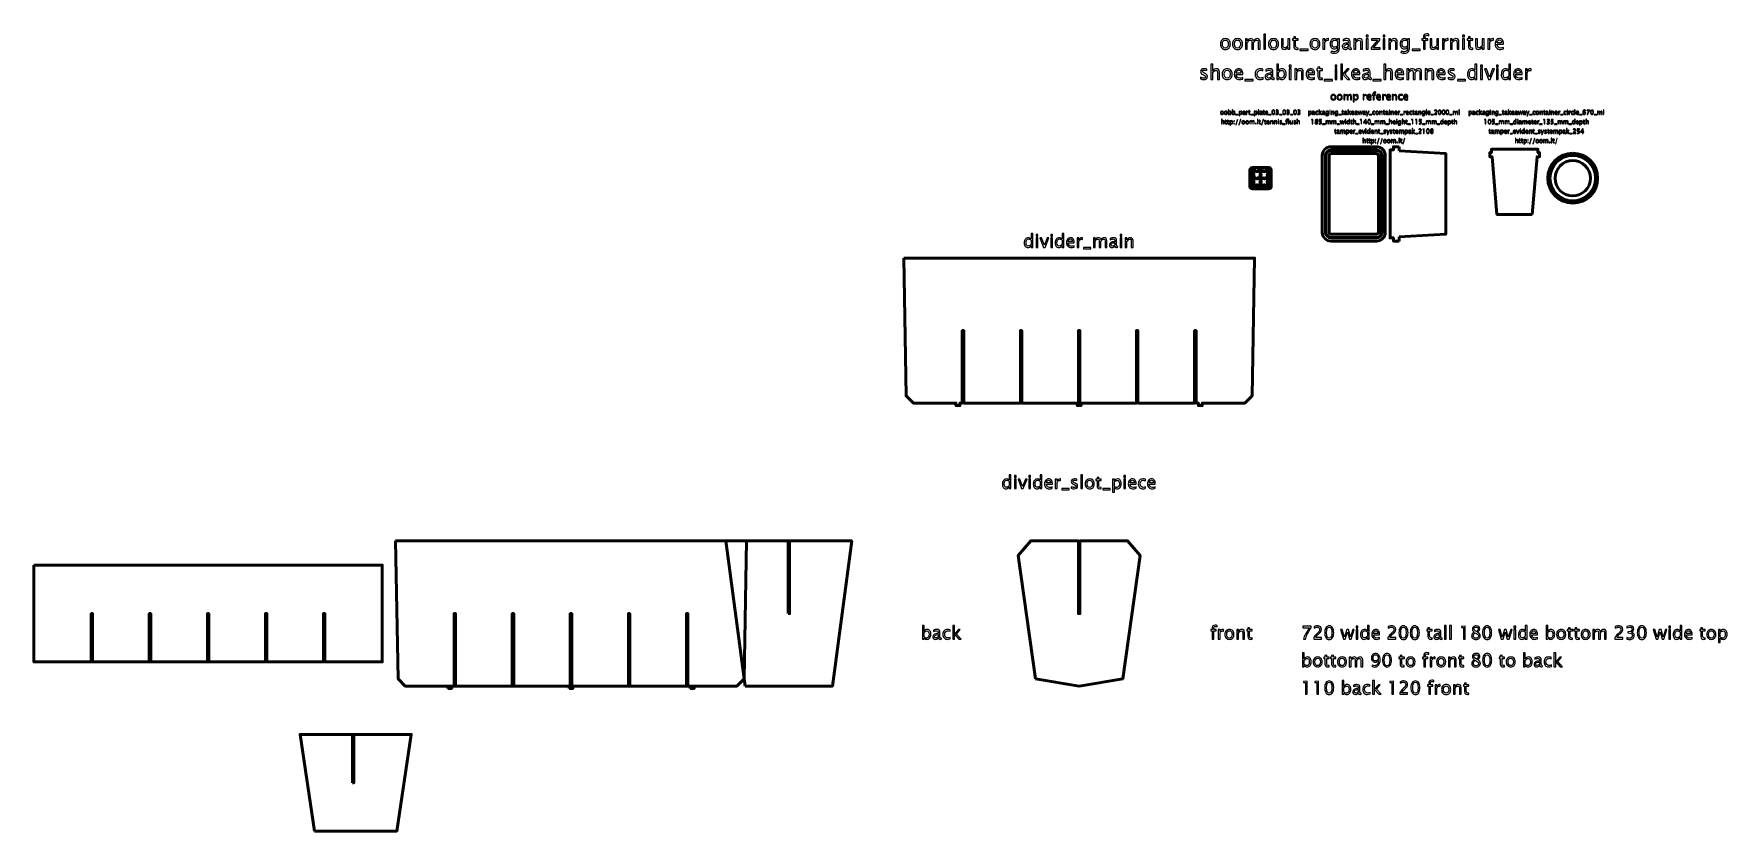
# Model space of a CAD drawing. Header units: centimetres. Extents: x -276 to 74, y -105 to 60.
import ezdxf

# ---------------------------------------------------------------- set-up
doc = ezdxf.new("R2010")
doc.units = ezdxf.units.CM
doc.header["$MEASUREMENT"] = 0
doc.layers.add('Layer 1', color=7, linetype='Continuous')

msp = doc.modelspace()

# ---------------------------------------------------------------- linework, layer by layer
at = {"layer": 'Layer 1', "lineweight": 53}
for points in [[(-120.15, -60), (-119.85, -60), (-119.85, -45), (-120.15, -45), (-120.15, -60)], [(-189.15, -75), (-188.85, -75), (-188.85, -60), (-189.15, -60), (-189.15, -75)], [(-177.15, -75), (-176.85, -75), (-176.85, -60), (-177.15, -60), (-177.15, -75)], [(-165.15, -75), (-164.85, -75), (-164.85, -60), (-165.15, -60), (-165.15, -75)], [(-153.15, -75), (-152.85, -75), (-152.85, -60), (-153.15, -60), (-153.15, -75)], [(-141.15, -75), (-140.85, -75), (-140.85, -60), (-141.15, -60), (-141.15, -75)], [(-190.45, -75.5), (-189.65, -75.5), (-189.65, -75), (-190.45, -75), (-190.45, -75.5)], [(-165.4, -75.5), (-164.6, -75.5), (-164.6, -75), (-165.4, -75), (-165.4, -75.5)], [(-140.35, -75.5), (-139.55, -75.5), (-139.55, -75), (-140.35, -75), (-140.35, -75.5)], [(-210.15, -95), (-209.85, -95), (-209.85, -85), (-210.15, -85), (-210.15, -95)]]:
    msp.add_lwpolyline(points, close=True, dxfattribs=at)
for centre, major_axis in [((42.00003, 29.99997), (0, 5.15003)), ((-23.99999, 31.49999), (0, 0.30001)), ((-23.25, 31.5), (0, 0.15)), ((-22.49999, 31.49999), (0, 0.30001)), ((-21.75, 31.5), (0, 0.15)), ((-20.99999, 31.49999), (0, 0.30001)), ((42.00002, 29.99998), (0, 4.80002)), ((42.00002, 29.99998), (0, 4.70002)), ((42.00002, 29.99998), (0, 3.65002)), ((-23.99999, 29.99999), (0, 0.30001)), ((-23.99999, 28.49999), (0, 0.30001)), ((-24, 30.75), (0, 0.15)), ((-24, 29.25), (0, 0.15)), ((-23.25, 30), (0, 0.15)), ((-23.25, 28.5), (0, 0.15)), ((-22.49999, 29.99999), (0, 0.30001)), ((-22.49999, 28.49999), (0, 0.30001)), ((-22.5, 30.75), (0, 0.15)), ((-22.5, 29.25), (0, 0.15)), ((-21.75, 30), (0, 0.15)), ((-21.75, 28.5), (0, 0.15)), ((-20.99999, 29.99999), (0, 0.30001)), ((-20.99999, 28.49999), (0, 0.30001)), ((-21, 30.75), (0, 0.15)), ((-21, 29.25), (0, 0.15))]:
    msp.add_ellipse(centre, major_axis=major_axis, ratio=1, dxfattribs=at)
at = {"layer": 'Layer 1'}
for points, knots in [([(-21.8562, 56.67044), (-21.8562, 56.67044), (-21.8562, 59.79834), (-21.8562, 59.79834), (-21.8562, 59.79834), (-21.8562, 59.79834), (-21.46674, 59.79834), (-21.46674, 59.79834), (-21.46674, 59.79834), (-21.46674, 59.79834), (-21.46674, 56.67044), (-21.46674, 56.67044), (-21.46674, 56.67044), (-21.46674, 56.67044), (-21.8562, 56.67044), (-21.8562, 56.67044)], [0, 0, 0, 0, 0.2, 0.2, 0.2, 0.2, 0.4, 0.4, 0.4, 0.4, 0.6, 0.6, 0.6, 0.6, 1, 1, 1, 1]), ([(-0.68776, 59.21414), (-0.68776, 59.21414), (-0.68776, 59.60361), (-0.68776, 59.60361), (-0.68776, 59.60361), (-0.68776, 59.60361), (-0.2983, 59.60361), (-0.2983, 59.60361), (-0.2983, 59.60361), (-0.2983, 59.60361), (-0.2983, 59.21414), (-0.2983, 59.21414), (-0.2983, 59.21414), (-0.2983, 59.21414), (-0.68776, 59.21414), (-0.68776, 59.21414)], [0, 0, 0, 0, 0.2, 0.2, 0.2, 0.2, 0.4, 0.4, 0.4, 0.4, 0.6, 0.6, 0.6, 0.6, 1, 1, 1, 1]), ([(2.81, 59.21414), (2.81, 59.21414), (2.81, 59.60361), (2.81, 59.60361), (2.81, 59.60361), (2.81, 59.60361), (3.19946, 59.60361), (3.19946, 59.60361), (3.19946, 59.60361), (3.19946, 59.60361), (3.19946, 59.21414), (3.19946, 59.21414), (3.19946, 59.21414), (3.19946, 59.21414), (2.81, 59.21414), (2.81, 59.21414)], [0, 0, 0, 0, 0.2, 0.2, 0.2, 0.2, 0.4, 0.4, 0.4, 0.4, 0.6, 0.6, 0.6, 0.6, 1, 1, 1, 1]), ([(11.13146, 56.67044), (11.13146, 56.67044), (11.13146, 58.52852), (11.13146, 58.52852), (11.13146, 58.52852), (11.13146, 58.52852), (10.82651, 58.52852), (10.82651, 58.52852), (10.82651, 58.52852), (10.82651, 58.52852), (10.82651, 58.82062), (10.82651, 58.82062), (10.82651, 58.82062), (10.82651, 58.82062), (11.13146, 58.82062), (11.13146, 58.82062), (11.13146, 58.82062), (11.13146, 58.82062), (11.13146, 59.07823), (11.13146, 59.07823), (11.13146, 59.07823), (11.13146, 59.59076), (11.36541, 59.84702), (11.83331, 59.84702), (11.83331, 59.84702), (11.96449, 59.84702), (12.11324, 59.82539), (12.27958, 59.78211), (12.27958, 59.78211), (12.27958, 59.78211), (12.27958, 59.46973), (12.27958, 59.46973), (12.27958, 59.46973), (12.1031, 59.52653), (11.96178, 59.55492), (11.85562, 59.55492), (11.85562, 59.55492), (11.72648, 59.55492), (11.63858, 59.5245), (11.59192, 59.46297), (11.59192, 59.46297), (11.54459, 59.40144), (11.52093, 59.28717), (11.52093, 59.12016), (11.52093, 59.12016), (11.52093, 59.12016), (11.52093, 58.82062), (11.52093, 58.82062), (11.52093, 58.82062), (11.52093, 58.82062), (12.06118, 58.82062), (12.06118, 58.82062), (12.06118, 58.82062), (12.06118, 58.82062), (12.06118, 58.52852), (12.06118, 58.52852), (12.06118, 58.52852), (12.06118, 58.52852), (11.52093, 58.52852), (11.52093, 58.52852), (11.52093, 58.52852), (11.52093, 58.52852), (11.52093, 56.67044), (11.52093, 56.67044), (11.52093, 56.67044), (11.52093, 56.67044), (11.13146, 56.67044), (11.13146, 56.67044)], [0, 0, 0, 0, 0.055555556, 0.055555556, 0.055555556, 0.055555556, 0.111111111, 0.111111111, 0.111111111, 0.111111111, 0.166666667, 0.166666667, 0.166666667, 0.166666667, 0.222222222, 0.222222222, 0.222222222, 0.222222222, 0.277777778, 0.277777778, 0.277777778, 0.277777778, 0.333333333, 0.333333333, 0.333333333, 0.333333333, 0.388888889, 0.388888889, 0.388888889, 0.388888889, 0.444444444, 0.444444444, 0.444444444, 0.444444444, 0.5, 0.5, 0.5, 0.5, 0.555555556, 0.555555556, 0.555555556, 0.555555556, 0.611111111, 0.611111111, 0.611111111, 0.611111111, 0.666666667, 0.666666667, 0.666666667, 0.666666667, 0.722222222, 0.722222222, 0.722222222, 0.722222222, 0.777777778, 0.777777778, 0.777777778, 0.777777778, 0.833333333, 0.833333333, 0.833333333, 0.833333333, 0.888888889, 0.888888889, 0.888888889, 0.888888889, 1, 1, 1, 1]), ([(19.24602, 59.21414), (19.24602, 59.21414), (19.24602, 59.60361), (19.24602, 59.60361), (19.24602, 59.60361), (19.24602, 59.60361), (19.63548, 59.60361), (19.63548, 59.60361), (19.63548, 59.60361), (19.63548, 59.60361), (19.63548, 59.21414), (19.63548, 59.21414), (19.63548, 59.21414), (19.63548, 59.21414), (19.24602, 59.21414), (19.24602, 59.21414)], [0, 0, 0, 0, 0.2, 0.2, 0.2, 0.2, 0.4, 0.4, 0.4, 0.4, 0.6, 0.6, 0.6, 0.6, 1, 1, 1, 1]), ([(-29.77264, 56.62176), (-30.0884, 56.62176), (-30.33858, 56.7225), (-30.5225, 56.924), (-30.5225, 56.924), (-30.70709, 57.12549), (-30.79905, 57.39934), (-30.79905, 57.74485), (-30.79905, 57.74485), (-30.79905, 58.08969), (-30.70709, 58.36286), (-30.5225, 58.56368), (-30.5225, 58.56368), (-30.33858, 58.7645), (-30.0884, 58.86524), (-29.77264, 58.86524), (-29.77264, 58.86524), (-29.45687, 58.86524), (-29.2067, 58.7645), (-29.02278, 58.56368), (-29.02278, 58.56368), (-28.83819, 58.36286), (-28.74623, 58.08969), (-28.74623, 57.74485), (-28.74623, 57.74485), (-28.74623, 57.39934), (-28.83819, 57.12549), (-29.02278, 56.924), (-29.02278, 56.924), (-29.2067, 56.7225), (-29.45687, 56.62176), (-29.77264, 56.62176)], [0, 0, 0, 0, 0.111111111, 0.111111111, 0.111111111, 0.111111111, 0.222222222, 0.222222222, 0.222222222, 0.222222222, 0.333333333, 0.333333333, 0.333333333, 0.333333333, 0.444444444, 0.444444444, 0.444444444, 0.444444444, 0.555555556, 0.555555556, 0.555555556, 0.555555556, 0.666666667, 0.666666667, 0.666666667, 0.666666667, 0.777777778, 0.777777778, 0.777777778, 0.777777778, 1, 1, 1, 1]), ([(-29.77332, 56.91386), (-29.58061, 56.91386), (-29.4305, 56.98621), (-29.32367, 57.13158), (-29.32367, 57.13158), (-29.21751, 57.27628), (-29.1641, 57.48115), (-29.1641, 57.74485), (-29.1641, 57.74485), (-29.1641, 58.00788), (-29.21751, 58.21208), (-29.32367, 58.35677), (-29.32367, 58.35677), (-29.4305, 58.5008), (-29.58061, 58.57314), (-29.77332, 58.57314), (-29.77332, 58.57314), (-29.9667, 58.57314), (-30.1168, 58.5008), (-30.22228, 58.35677), (-30.22228, 58.35677), (-30.32844, 58.21208), (-30.38118, 58.00788), (-30.38118, 57.74485), (-30.38118, 57.74485), (-30.38118, 57.48115), (-30.32844, 57.27628), (-30.22228, 57.13158), (-30.22228, 57.13158), (-30.1168, 56.98621), (-29.9667, 56.91386), (-29.77332, 56.91386)], [0, 0, 0, 0, 0.111111111, 0.111111111, 0.111111111, 0.111111111, 0.222222222, 0.222222222, 0.222222222, 0.222222222, 0.333333333, 0.333333333, 0.333333333, 0.333333333, 0.444444444, 0.444444444, 0.444444444, 0.444444444, 0.555555556, 0.555555556, 0.555555556, 0.555555556, 0.666666667, 0.666666667, 0.666666667, 0.666666667, 0.777777778, 0.777777778, 0.777777778, 0.777777778, 1, 1, 1, 1]), ([(-27.28033, 56.62176), (-27.59609, 56.62176), (-27.84627, 56.7225), (-28.03019, 56.924), (-28.03019, 56.924), (-28.21478, 57.12549), (-28.30674, 57.39934), (-28.30674, 57.74485), (-28.30674, 57.74485), (-28.30674, 58.08969), (-28.21478, 58.36286), (-28.03019, 58.56368), (-28.03019, 58.56368), (-27.84627, 58.7645), (-27.59609, 58.86524), (-27.28033, 58.86524), (-27.28033, 58.86524), (-26.96456, 58.86524), (-26.71439, 58.7645), (-26.53047, 58.56368), (-26.53047, 58.56368), (-26.34588, 58.36286), (-26.25392, 58.08969), (-26.25392, 57.74485), (-26.25392, 57.74485), (-26.25392, 57.39934), (-26.34588, 57.12549), (-26.53047, 56.924), (-26.53047, 56.924), (-26.71439, 56.7225), (-26.96456, 56.62176), (-27.28033, 56.62176)], [0, 0, 0, 0, 0.111111111, 0.111111111, 0.111111111, 0.111111111, 0.222222222, 0.222222222, 0.222222222, 0.222222222, 0.333333333, 0.333333333, 0.333333333, 0.333333333, 0.444444444, 0.444444444, 0.444444444, 0.444444444, 0.555555556, 0.555555556, 0.555555556, 0.555555556, 0.666666667, 0.666666667, 0.666666667, 0.666666667, 0.777777778, 0.777777778, 0.777777778, 0.777777778, 1, 1, 1, 1]), ([(-27.28101, 56.91386), (-27.0883, 56.91386), (-26.93819, 56.98621), (-26.83136, 57.13158), (-26.83136, 57.13158), (-26.7252, 57.27628), (-26.67179, 57.48115), (-26.67179, 57.74485), (-26.67179, 57.74485), (-26.67179, 58.00788), (-26.7252, 58.21208), (-26.83136, 58.35677), (-26.83136, 58.35677), (-26.93819, 58.5008), (-27.0883, 58.57314), (-27.28101, 58.57314), (-27.28101, 58.57314), (-27.47439, 58.57314), (-27.62449, 58.5008), (-27.72997, 58.35677), (-27.72997, 58.35677), (-27.83613, 58.21208), (-27.88887, 58.00788), (-27.88887, 57.74485), (-27.88887, 57.74485), (-27.88887, 57.48115), (-27.83613, 57.27628), (-27.72997, 57.13158), (-27.72997, 57.13158), (-27.62449, 56.98621), (-27.47439, 56.91386), (-27.28101, 56.91386)], [0, 0, 0, 0, 0.111111111, 0.111111111, 0.111111111, 0.111111111, 0.222222222, 0.222222222, 0.222222222, 0.222222222, 0.333333333, 0.333333333, 0.333333333, 0.333333333, 0.444444444, 0.444444444, 0.444444444, 0.444444444, 0.555555556, 0.555555556, 0.555555556, 0.555555556, 0.666666667, 0.666666667, 0.666666667, 0.666666667, 0.777777778, 0.777777778, 0.777777778, 0.777777778, 1, 1, 1, 1]), ([(-25.64403, 56.67044), (-25.64403, 56.67044), (-25.64403, 58.82062), (-25.64403, 58.82062), (-25.64403, 58.82062), (-25.64403, 58.82062), (-25.25457, 58.82062), (-25.25457, 58.82062), (-25.25457, 58.82062), (-25.25457, 58.82062), (-25.25457, 58.41425), (-25.25457, 58.41425), (-25.25457, 58.41425), (-25.06457, 58.71514), (-24.82115, 58.86524), (-24.52297, 58.86524), (-24.52297, 58.86524), (-24.2356, 58.86524), (-24.04019, 58.71514), (-23.93606, 58.41425), (-23.93606, 58.41425), (-23.75147, 58.71784), (-23.51076, 58.8693), (-23.21528, 58.8693), (-23.21528, 58.8693), (-23.02663, 58.8693), (-22.87991, 58.81386), (-22.7751, 58.70229), (-22.7751, 58.70229), (-22.6703, 58.59072), (-22.61756, 58.43453), (-22.61756, 58.23371), (-22.61756, 58.23371), (-22.61756, 58.23371), (-22.61756, 56.67044), (-22.61756, 56.67044), (-22.61756, 56.67044), (-22.61756, 56.67044), (-23.00702, 56.67044), (-23.00702, 56.67044), (-23.00702, 56.67044), (-23.00702, 56.67044), (-23.00702, 58.16948), (-23.00702, 58.16948), (-23.00702, 58.16948), (-23.00702, 58.41425), (-23.10439, 58.53663), (-23.29912, 58.53663), (-23.29912, 58.53663), (-23.50129, 58.53663), (-23.71361, 58.39396), (-23.93606, 58.10795), (-23.93606, 58.10795), (-23.93606, 58.10795), (-23.93606, 56.67044), (-23.93606, 56.67044), (-23.93606, 56.67044), (-23.93606, 56.67044), (-24.32553, 56.67044), (-24.32553, 56.67044), (-24.32553, 56.67044), (-24.32553, 56.67044), (-24.32553, 58.17083), (-24.32553, 58.17083), (-24.32553, 58.17083), (-24.32553, 58.41763), (-24.42425, 58.54069), (-24.62236, 58.54069), (-24.62236, 58.54069), (-24.81912, 58.54069), (-25.03008, 58.39734), (-25.25457, 58.10998), (-25.25457, 58.10998), (-25.25457, 58.10998), (-25.25457, 56.67044), (-25.25457, 56.67044), (-25.25457, 56.67044), (-25.25457, 56.67044), (-25.64403, 56.67044), (-25.64403, 56.67044)], [0, 0, 0, 0, 0.047619048, 0.047619048, 0.047619048, 0.047619048, 0.095238095, 0.095238095, 0.095238095, 0.095238095, 0.142857143, 0.142857143, 0.142857143, 0.142857143, 0.19047619, 0.19047619, 0.19047619, 0.19047619, 0.238095238, 0.238095238, 0.238095238, 0.238095238, 0.285714286, 0.285714286, 0.285714286, 0.285714286, 0.333333333, 0.333333333, 0.333333333, 0.333333333, 0.380952381, 0.380952381, 0.380952381, 0.380952381, 0.428571429, 0.428571429, 0.428571429, 0.428571429, 0.476190476, 0.476190476, 0.476190476, 0.476190476, 0.523809524, 0.523809524, 0.523809524, 0.523809524, 0.571428571, 0.571428571, 0.571428571, 0.571428571, 0.619047619, 0.619047619, 0.619047619, 0.619047619, 0.666666667, 0.666666667, 0.666666667, 0.666666667, 0.714285714, 0.714285714, 0.714285714, 0.714285714, 0.761904762, 0.761904762, 0.761904762, 0.761904762, 0.80952381, 0.80952381, 0.80952381, 0.80952381, 0.857142857, 0.857142857, 0.857142857, 0.857142857, 0.904761905, 0.904761905, 0.904761905, 0.904761905, 1, 1, 1, 1]), ([(-19.82773, 56.62176), (-20.14349, 56.62176), (-20.39367, 56.7225), (-20.57759, 56.924), (-20.57759, 56.924), (-20.76218, 57.12549), (-20.85414, 57.39934), (-20.85414, 57.74485), (-20.85414, 57.74485), (-20.85414, 58.08969), (-20.76218, 58.36286), (-20.57759, 58.56368), (-20.57759, 58.56368), (-20.39367, 58.7645), (-20.14349, 58.86524), (-19.82773, 58.86524), (-19.82773, 58.86524), (-19.51196, 58.86524), (-19.26179, 58.7645), (-19.07787, 58.56368), (-19.07787, 58.56368), (-18.89328, 58.36286), (-18.80132, 58.08969), (-18.80132, 57.74485), (-18.80132, 57.74485), (-18.80132, 57.39934), (-18.89328, 57.12549), (-19.07787, 56.924), (-19.07787, 56.924), (-19.26179, 56.7225), (-19.51196, 56.62176), (-19.82773, 56.62176)], [0, 0, 0, 0, 0.111111111, 0.111111111, 0.111111111, 0.111111111, 0.222222222, 0.222222222, 0.222222222, 0.222222222, 0.333333333, 0.333333333, 0.333333333, 0.333333333, 0.444444444, 0.444444444, 0.444444444, 0.444444444, 0.555555556, 0.555555556, 0.555555556, 0.555555556, 0.666666667, 0.666666667, 0.666666667, 0.666666667, 0.777777778, 0.777777778, 0.777777778, 0.777777778, 1, 1, 1, 1]), ([(-19.82841, 56.91386), (-19.6357, 56.91386), (-19.48559, 56.98621), (-19.37876, 57.13158), (-19.37876, 57.13158), (-19.2726, 57.27628), (-19.21919, 57.48115), (-19.21919, 57.74485), (-19.21919, 57.74485), (-19.21919, 58.00788), (-19.2726, 58.21208), (-19.37876, 58.35677), (-19.37876, 58.35677), (-19.48559, 58.5008), (-19.6357, 58.57314), (-19.82841, 58.57314), (-19.82841, 58.57314), (-20.02179, 58.57314), (-20.17189, 58.5008), (-20.27737, 58.35677), (-20.27737, 58.35677), (-20.38353, 58.21208), (-20.43627, 58.00788), (-20.43627, 57.74485), (-20.43627, 57.74485), (-20.43627, 57.48115), (-20.38353, 57.27628), (-20.27737, 57.13158), (-20.27737, 57.13158), (-20.17189, 56.98621), (-20.02179, 56.91386), (-19.82841, 56.91386)], [0, 0, 0, 0, 0.111111111, 0.111111111, 0.111111111, 0.111111111, 0.222222222, 0.222222222, 0.222222222, 0.222222222, 0.333333333, 0.333333333, 0.333333333, 0.333333333, 0.444444444, 0.444444444, 0.444444444, 0.444444444, 0.555555556, 0.555555556, 0.555555556, 0.555555556, 0.666666667, 0.666666667, 0.666666667, 0.666666667, 0.777777778, 0.777777778, 0.777777778, 0.777777778, 1, 1, 1, 1]), ([(-16.84453, 56.67044), (-16.84453, 56.67044), (-16.84453, 57.07478), (-16.84453, 57.07478), (-16.84453, 57.07478), (-17.05211, 56.77254), (-17.30432, 56.62176), (-17.60047, 56.62176), (-17.60047, 56.62176), (-17.78844, 56.62176), (-17.93787, 56.68058), (-18.04876, 56.79891), (-18.04876, 56.79891), (-18.16033, 56.91724), (-18.21578, 57.07613), (-18.21578, 57.27695), (-18.21578, 57.27695), (-18.21578, 57.27695), (-18.21578, 58.82062), (-18.21578, 58.82062), (-18.21578, 58.82062), (-18.21578, 58.82062), (-17.82631, 58.82062), (-17.82631, 58.82062), (-17.82631, 58.82062), (-17.82631, 58.82062), (-17.82631, 57.40407), (-17.82631, 57.40407), (-17.82631, 57.40407), (-17.82631, 57.24247), (-17.80264, 57.1282), (-17.75599, 57.06058), (-17.75599, 57.06058), (-17.70866, 56.99229), (-17.63022, 56.95848), (-17.52001, 56.95848), (-17.52001, 56.95848), (-17.282, 56.95848), (-17.05617, 57.11467), (-16.84453, 57.42774), (-16.84453, 57.42774), (-16.84453, 57.42774), (-16.84453, 58.82062), (-16.84453, 58.82062), (-16.84453, 58.82062), (-16.84453, 58.82062), (-16.45506, 58.82062), (-16.45506, 58.82062), (-16.45506, 58.82062), (-16.45506, 58.82062), (-16.45506, 56.67044), (-16.45506, 56.67044), (-16.45506, 56.67044), (-16.45506, 56.67044), (-16.84453, 56.67044), (-16.84453, 56.67044)], [0, 0, 0, 0, 0.066666667, 0.066666667, 0.066666667, 0.066666667, 0.133333333, 0.133333333, 0.133333333, 0.133333333, 0.2, 0.2, 0.2, 0.2, 0.266666667, 0.266666667, 0.266666667, 0.266666667, 0.333333333, 0.333333333, 0.333333333, 0.333333333, 0.4, 0.4, 0.4, 0.4, 0.466666667, 0.466666667, 0.466666667, 0.466666667, 0.533333333, 0.533333333, 0.533333333, 0.533333333, 0.6, 0.6, 0.6, 0.6, 0.666666667, 0.666666667, 0.666666667, 0.666666667, 0.733333333, 0.733333333, 0.733333333, 0.733333333, 0.8, 0.8, 0.8, 0.8, 0.866666667, 0.866666667, 0.866666667, 0.866666667, 1, 1, 1, 1]), ([(-14.71193, 56.67112), (-14.83228, 56.63798), (-14.93709, 56.62176), (-15.02567, 56.62176), (-15.02567, 56.62176), (-15.22446, 56.62176), (-15.3793, 56.67855), (-15.49019, 56.79215), (-15.49019, 56.79215), (-15.60175, 56.90574), (-15.6572, 57.06329), (-15.6572, 57.26546), (-15.6572, 57.26546), (-15.6572, 57.26546), (-15.6572, 58.52852), (-15.6572, 58.52852), (-15.6572, 58.52852), (-15.6572, 58.52852), (-15.92631, 58.52852), (-15.92631, 58.52852), (-15.92631, 58.52852), (-15.92631, 58.52852), (-15.92631, 58.82062), (-15.92631, 58.82062), (-15.92631, 58.82062), (-15.92631, 58.82062), (-15.6572, 58.82062), (-15.6572, 58.82062), (-15.6572, 58.82062), (-15.6572, 58.82062), (-15.6572, 59.20941), (-15.6572, 59.20941), (-15.6572, 59.20941), (-15.6572, 59.20941), (-15.26773, 59.2466), (-15.26773, 59.2466), (-15.26773, 59.2466), (-15.26773, 59.2466), (-15.26773, 58.82062), (-15.26773, 58.82062), (-15.26773, 58.82062), (-15.26773, 58.82062), (-14.70382, 58.82062), (-14.70382, 58.82062), (-14.70382, 58.82062), (-14.70382, 58.82062), (-14.70382, 58.52852), (-14.70382, 58.52852), (-14.70382, 58.52852), (-14.70382, 58.52852), (-15.26773, 58.52852), (-15.26773, 58.52852), (-15.26773, 58.52852), (-15.26773, 58.52852), (-15.26773, 57.33578), (-15.26773, 57.33578), (-15.26773, 57.33578), (-15.26773, 57.0545), (-15.14535, 56.91386), (-14.90125, 56.91386), (-14.90125, 56.91386), (-14.84919, 56.91386), (-14.78631, 56.92265), (-14.71193, 56.93955), (-14.71193, 56.93955), (-14.71193, 56.93955), (-14.71193, 56.67112), (-14.71193, 56.67112)], [0, 0, 0, 0, 0.055555556, 0.055555556, 0.055555556, 0.055555556, 0.111111111, 0.111111111, 0.111111111, 0.111111111, 0.166666667, 0.166666667, 0.166666667, 0.166666667, 0.222222222, 0.222222222, 0.222222222, 0.222222222, 0.277777778, 0.277777778, 0.277777778, 0.277777778, 0.333333333, 0.333333333, 0.333333333, 0.333333333, 0.388888889, 0.388888889, 0.388888889, 0.388888889, 0.444444444, 0.444444444, 0.444444444, 0.444444444, 0.5, 0.5, 0.5, 0.5, 0.555555556, 0.555555556, 0.555555556, 0.555555556, 0.611111111, 0.611111111, 0.611111111, 0.611111111, 0.666666667, 0.666666667, 0.666666667, 0.666666667, 0.722222222, 0.722222222, 0.722222222, 0.722222222, 0.777777778, 0.777777778, 0.777777778, 0.777777778, 0.833333333, 0.833333333, 0.833333333, 0.833333333, 0.888888889, 0.888888889, 0.888888889, 0.888888889, 1, 1, 1, 1]), ([(-14.3752, 56.37834), (-14.3752, 56.37834), (-14.3752, 56.67044), (-14.3752, 56.67044), (-14.3752, 56.67044), (-14.3752, 56.67044), (-12.68751, 56.67044), (-12.68751, 56.67044), (-12.68751, 56.67044), (-12.68751, 56.67044), (-12.68751, 56.37834), (-12.68751, 56.37834), (-12.68751, 56.37834), (-12.68751, 56.37834), (-14.3752, 56.37834), (-14.3752, 56.37834)], [0, 0, 0, 0, 0.2, 0.2, 0.2, 0.2, 0.4, 0.4, 0.4, 0.4, 0.6, 0.6, 0.6, 0.6, 1, 1, 1, 1]), ([(-11.27164, 56.62176), (-11.5874, 56.62176), (-11.83758, 56.7225), (-12.0215, 56.924), (-12.0215, 56.924), (-12.20609, 57.12549), (-12.29805, 57.39934), (-12.29805, 57.74485), (-12.29805, 57.74485), (-12.29805, 58.08969), (-12.20609, 58.36286), (-12.0215, 58.56368), (-12.0215, 58.56368), (-11.83758, 58.7645), (-11.5874, 58.86524), (-11.27164, 58.86524), (-11.27164, 58.86524), (-10.95587, 58.86524), (-10.7057, 58.7645), (-10.52178, 58.56368), (-10.52178, 58.56368), (-10.33719, 58.36286), (-10.24523, 58.08969), (-10.24523, 57.74485), (-10.24523, 57.74485), (-10.24523, 57.39934), (-10.33719, 57.12549), (-10.52178, 56.924), (-10.52178, 56.924), (-10.7057, 56.7225), (-10.95587, 56.62176), (-11.27164, 56.62176)], [0, 0, 0, 0, 0.111111111, 0.111111111, 0.111111111, 0.111111111, 0.222222222, 0.222222222, 0.222222222, 0.222222222, 0.333333333, 0.333333333, 0.333333333, 0.333333333, 0.444444444, 0.444444444, 0.444444444, 0.444444444, 0.555555556, 0.555555556, 0.555555556, 0.555555556, 0.666666667, 0.666666667, 0.666666667, 0.666666667, 0.777777778, 0.777777778, 0.777777778, 0.777777778, 1, 1, 1, 1]), ([(-11.27232, 56.91386), (-11.07961, 56.91386), (-10.9295, 56.98621), (-10.82267, 57.13158), (-10.82267, 57.13158), (-10.71651, 57.27628), (-10.6631, 57.48115), (-10.6631, 57.74485), (-10.6631, 57.74485), (-10.6631, 58.00788), (-10.71651, 58.21208), (-10.82267, 58.35677), (-10.82267, 58.35677), (-10.9295, 58.5008), (-11.07961, 58.57314), (-11.27232, 58.57314), (-11.27232, 58.57314), (-11.4657, 58.57314), (-11.6158, 58.5008), (-11.72128, 58.35677), (-11.72128, 58.35677), (-11.82744, 58.21208), (-11.88018, 58.00788), (-11.88018, 57.74485), (-11.88018, 57.74485), (-11.88018, 57.48115), (-11.82744, 57.27628), (-11.72128, 57.13158), (-11.72128, 57.13158), (-11.6158, 56.98621), (-11.4657, 56.91386), (-11.27232, 56.91386)], [0, 0, 0, 0, 0.111111111, 0.111111111, 0.111111111, 0.111111111, 0.222222222, 0.222222222, 0.222222222, 0.222222222, 0.333333333, 0.333333333, 0.333333333, 0.333333333, 0.444444444, 0.444444444, 0.444444444, 0.444444444, 0.555555556, 0.555555556, 0.555555556, 0.555555556, 0.666666667, 0.666666667, 0.666666667, 0.666666667, 0.777777778, 0.777777778, 0.777777778, 0.777777778, 1, 1, 1, 1]), ([(-9.63534, 56.67044), (-9.63534, 56.67044), (-9.63534, 58.82062), (-9.63534, 58.82062), (-9.63534, 58.82062), (-9.63534, 58.82062), (-9.24588, 58.82062), (-9.24588, 58.82062), (-9.24588, 58.82062), (-9.24588, 58.82062), (-9.24588, 58.41425), (-9.24588, 58.41425), (-9.24588, 58.41425), (-9.09104, 58.71514), (-8.86655, 58.86524), (-8.57175, 58.86524), (-8.57175, 58.86524), (-8.53186, 58.86524), (-8.48993, 58.86186), (-8.44666, 58.8551), (-8.44666, 58.8551), (-8.44666, 58.8551), (-8.44666, 58.49065), (-8.44666, 58.49065), (-8.44666, 58.49065), (-8.51428, 58.51297), (-8.57378, 58.52446), (-8.62517, 58.52446), (-8.62517, 58.52446), (-8.87264, 58.52446), (-9.07954, 58.37841), (-9.24588, 58.08564), (-9.24588, 58.08564), (-9.24588, 58.08564), (-9.24588, 56.67044), (-9.24588, 56.67044), (-9.24588, 56.67044), (-9.24588, 56.67044), (-9.63534, 56.67044), (-9.63534, 56.67044)], [0, 0, 0, 0, 0.090909091, 0.090909091, 0.090909091, 0.090909091, 0.181818182, 0.181818182, 0.181818182, 0.181818182, 0.272727273, 0.272727273, 0.272727273, 0.272727273, 0.363636364, 0.363636364, 0.363636364, 0.363636364, 0.454545455, 0.454545455, 0.454545455, 0.454545455, 0.545454545, 0.545454545, 0.545454545, 0.545454545, 0.636363636, 0.636363636, 0.636363636, 0.636363636, 0.727272727, 0.727272727, 0.727272727, 0.727272727, 0.818181818, 0.818181818, 0.818181818, 0.818181818, 1, 1, 1, 1]), ([(-7.96727, 55.95642), (-7.96727, 55.95642), (-7.92129, 56.29314), (-7.92129, 56.29314), (-7.92129, 56.29314), (-7.69545, 56.18766), (-7.47165, 56.13492), (-7.25054, 56.13492), (-7.25054, 56.13492), (-6.81172, 56.13492), (-6.59197, 56.36752), (-6.59197, 56.83204), (-6.59197, 56.83204), (-6.59197, 56.83204), (-6.59197, 57.17012), (-6.59197, 57.17012), (-6.59197, 57.17012), (-6.65958, 57.02745), (-6.7556, 56.91724), (-6.88069, 56.83813), (-6.88069, 56.83813), (-7.00578, 56.75902), (-7.14506, 56.71912), (-7.29855, 56.71912), (-7.29855, 56.71912), (-7.55887, 56.71912), (-7.7651, 56.81243), (-7.91723, 56.99905), (-7.91723, 56.99905), (-8.06937, 57.18567), (-8.14578, 57.43855), (-8.14578, 57.7577), (-8.14578, 57.7577), (-8.14578, 58.08428), (-8.05923, 58.35069), (-7.88613, 58.55692), (-7.88613, 58.55692), (-7.71236, 58.76247), (-7.48855, 58.86524), (-7.21336, 58.86524), (-7.21336, 58.86524), (-6.97264, 58.86524), (-6.76506, 58.76788), (-6.59197, 58.57247), (-6.59197, 58.57247), (-6.59197, 58.57247), (-6.59197, 58.82062), (-6.59197, 58.82062), (-6.59197, 58.82062), (-6.59197, 58.82062), (-6.2025, 58.82062), (-6.2025, 58.82062), (-6.2025, 58.82062), (-6.2025, 58.82062), (-6.2025, 57.25734), (-6.2025, 57.25734), (-6.2025, 57.25734), (-6.2025, 56.92129), (-6.22008, 56.67247), (-6.25524, 56.51087), (-6.25524, 56.51087), (-6.28973, 56.34927), (-6.35599, 56.21674), (-6.452, 56.11396), (-6.452, 56.11396), (-6.62239, 55.93343), (-6.8888, 55.84282), (-7.25054, 55.84282), (-7.25054, 55.84282), (-7.49869, 55.84282), (-7.73738, 55.88069), (-7.96727, 55.95642)], [0, 0, 0, 0, 0.052631579, 0.052631579, 0.052631579, 0.052631579, 0.105263158, 0.105263158, 0.105263158, 0.105263158, 0.157894737, 0.157894737, 0.157894737, 0.157894737, 0.210526316, 0.210526316, 0.210526316, 0.210526316, 0.263157895, 0.263157895, 0.263157895, 0.263157895, 0.315789474, 0.315789474, 0.315789474, 0.315789474, 0.368421053, 0.368421053, 0.368421053, 0.368421053, 0.421052632, 0.421052632, 0.421052632, 0.421052632, 0.473684211, 0.473684211, 0.473684211, 0.473684211, 0.526315789, 0.526315789, 0.526315789, 0.526315789, 0.578947368, 0.578947368, 0.578947368, 0.578947368, 0.631578947, 0.631578947, 0.631578947, 0.631578947, 0.684210526, 0.684210526, 0.684210526, 0.684210526, 0.736842105, 0.736842105, 0.736842105, 0.736842105, 0.789473684, 0.789473684, 0.789473684, 0.789473684, 0.842105263, 0.842105263, 0.842105263, 0.842105263, 0.894736842, 0.894736842, 0.894736842, 0.894736842, 1, 1, 1, 1]), ([(-6.59197, 57.41421), (-6.59197, 57.41421), (-6.59197, 58.30606), (-6.59197, 58.30606), (-6.59197, 58.30606), (-6.76371, 58.48389), (-6.95101, 58.57314), (-7.15318, 58.57314), (-7.15318, 58.57314), (-7.33303, 58.57314), (-7.47368, 58.50147), (-7.5751, 58.35745), (-7.5751, 58.35745), (-7.6772, 58.21411), (-7.72791, 58.01464), (-7.72791, 57.7604), (-7.72791, 57.7604), (-7.72791, 57.29318), (-7.56225, 57.05991), (-7.23026, 57.05991), (-7.23026, 57.05991), (-7.00442, 57.05991), (-6.79143, 57.17823), (-6.59197, 57.41421)], [0, 0, 0, 0, 0.142857143, 0.142857143, 0.142857143, 0.142857143, 0.285714286, 0.285714286, 0.285714286, 0.285714286, 0.428571429, 0.428571429, 0.428571429, 0.428571429, 0.571428571, 0.571428571, 0.571428571, 0.571428571, 0.714285714, 0.714285714, 0.714285714, 0.714285714, 1, 1, 1, 1]), ([(-4.33766, 56.94428), (-4.57161, 56.72927), (-4.79677, 56.62176), (-5.01314, 56.62176), (-5.01314, 56.62176), (-5.19097, 56.62176), (-5.33905, 56.6772), (-5.45603, 56.78877), (-5.45603, 56.78877), (-5.57368, 56.90033), (-5.6325, 57.04097), (-5.6325, 57.21069), (-5.6325, 57.21069), (-5.6325, 57.44532), (-5.53378, 57.62585), (-5.33635, 57.75161), (-5.33635, 57.75161), (-5.13891, 57.87738), (-4.8556, 57.94026), (-4.48642, 57.94026), (-4.48642, 57.94026), (-4.48642, 57.94026), (-4.39514, 57.94026), (-4.39514, 57.94026), (-4.39514, 57.94026), (-4.39514, 57.94026), (-4.39514, 58.19923), (-4.39514, 58.19923), (-4.39514, 58.19923), (-4.39514, 58.44873), (-4.52496, 58.57314), (-4.78528, 58.57314), (-4.78528, 58.57314), (-4.98677, 58.57314), (-5.2072, 58.50959), (-5.44588, 58.38247), (-5.44588, 58.38247), (-5.44588, 58.38247), (-5.44588, 58.70297), (-5.44588, 58.70297), (-5.44588, 58.70297), (-5.18353, 58.81115), (-4.93606, 58.86524), (-4.70414, 58.86524), (-4.70414, 58.86524), (-4.46546, 58.86524), (-4.28898, 58.81115), (-4.17606, 58.70229), (-4.17606, 58.70229), (-4.06247, 58.59343), (-4.00567, 58.42574), (-4.00567, 58.19923), (-4.00567, 58.19923), (-4.00567, 58.19923), (-4.00567, 57.22759), (-4.00567, 57.22759), (-4.00567, 57.22759), (-4.00567, 57.00514), (-3.93738, 56.89357), (-3.80012, 56.89357), (-3.80012, 56.89357), (-3.78321, 56.89357), (-3.7582, 56.89628), (-3.72506, 56.90169), (-3.72506, 56.90169), (-3.72506, 56.90169), (-3.69734, 56.68532), (-3.69734, 56.68532), (-3.69734, 56.68532), (-3.78592, 56.64272), (-3.88329, 56.62176), (-3.99012, 56.62176), (-3.99012, 56.62176), (-4.172, 56.62176), (-4.28763, 56.72927), (-4.33766, 56.94428)], [0, 0, 0, 0, 0.05, 0.05, 0.05, 0.05, 0.1, 0.1, 0.1, 0.1, 0.15, 0.15, 0.15, 0.15, 0.2, 0.2, 0.2, 0.2, 0.25, 0.25, 0.25, 0.25, 0.3, 0.3, 0.3, 0.3, 0.35, 0.35, 0.35, 0.35, 0.4, 0.4, 0.4, 0.4, 0.45, 0.45, 0.45, 0.45, 0.5, 0.5, 0.5, 0.5, 0.55, 0.55, 0.55, 0.55, 0.6, 0.6, 0.6, 0.6, 0.65, 0.65, 0.65, 0.65, 0.7, 0.7, 0.7, 0.7, 0.75, 0.75, 0.75, 0.75, 0.8, 0.8, 0.8, 0.8, 0.85, 0.85, 0.85, 0.85, 0.9, 0.9, 0.9, 0.9, 1, 1, 1, 1]), ([(-4.39514, 57.1566), (-4.39514, 57.1566), (-4.39514, 57.70902), (-4.39514, 57.70902), (-4.39514, 57.70902), (-4.39514, 57.70902), (-4.52023, 57.71307), (-4.52023, 57.71307), (-4.52023, 57.71307), (-4.7366, 57.71307), (-4.91104, 57.67318), (-5.04425, 57.59339), (-5.04425, 57.59339), (-5.17677, 57.51293), (-5.24304, 57.40677), (-5.24304, 57.27425), (-5.24304, 57.27425), (-5.24304, 57.18161), (-5.20991, 57.10318), (-5.14432, 57.03895), (-5.14432, 57.03895), (-5.07805, 56.97471), (-4.99759, 56.94225), (-4.90225, 56.94225), (-4.90225, 56.94225), (-4.73998, 56.94225), (-4.57094, 57.01393), (-4.39514, 57.1566)], [0, 0, 0, 0, 0.125, 0.125, 0.125, 0.125, 0.25, 0.25, 0.25, 0.25, 0.375, 0.375, 0.375, 0.375, 0.5, 0.5, 0.5, 0.5, 0.625, 0.625, 0.625, 0.625, 0.75, 0.75, 0.75, 0.75, 1, 1, 1, 1]), ([(-3.20577, 56.67044), (-3.20577, 56.67044), (-3.20577, 58.82062), (-3.20577, 58.82062), (-3.20577, 58.82062), (-3.20577, 58.82062), (-2.81631, 58.82062), (-2.81631, 58.82062), (-2.81631, 58.82062), (-2.81631, 58.82062), (-2.81631, 58.41425), (-2.81631, 58.41425), (-2.81631, 58.41425), (-2.61008, 58.71514), (-2.3572, 58.86524), (-2.05834, 58.86524), (-2.05834, 58.86524), (-1.87036, 58.86524), (-1.72093, 58.80642), (-1.61072, 58.68809), (-1.61072, 58.68809), (-1.50051, 58.57044), (-1.44506, 58.41154), (-1.44506, 58.21275), (-1.44506, 58.21275), (-1.44506, 58.21275), (-1.44506, 56.67044), (-1.44506, 56.67044), (-1.44506, 56.67044), (-1.44506, 56.67044), (-1.83453, 56.67044), (-1.83453, 56.67044), (-1.83453, 56.67044), (-1.83453, 56.67044), (-1.83453, 58.08564), (-1.83453, 58.08564), (-1.83453, 58.08564), (-1.83453, 58.24521), (-1.85819, 58.3588), (-1.90485, 58.42642), (-1.90485, 58.42642), (-1.95218, 58.49471), (-2.02994, 58.52852), (-2.1388, 58.52852), (-2.1388, 58.52852), (-2.37816, 58.52852), (-2.60399, 58.37233), (-2.81631, 58.05994), (-2.81631, 58.05994), (-2.81631, 58.05994), (-2.81631, 56.67044), (-2.81631, 56.67044), (-2.81631, 56.67044), (-2.81631, 56.67044), (-3.20577, 56.67044), (-3.20577, 56.67044)], [0, 0, 0, 0, 0.066666667, 0.066666667, 0.066666667, 0.066666667, 0.133333333, 0.133333333, 0.133333333, 0.133333333, 0.2, 0.2, 0.2, 0.2, 0.266666667, 0.266666667, 0.266666667, 0.266666667, 0.333333333, 0.333333333, 0.333333333, 0.333333333, 0.4, 0.4, 0.4, 0.4, 0.466666667, 0.466666667, 0.466666667, 0.466666667, 0.533333333, 0.533333333, 0.533333333, 0.533333333, 0.6, 0.6, 0.6, 0.6, 0.666666667, 0.666666667, 0.666666667, 0.666666667, 0.733333333, 0.733333333, 0.733333333, 0.733333333, 0.8, 0.8, 0.8, 0.8, 0.866666667, 0.866666667, 0.866666667, 0.866666667, 1, 1, 1, 1]), ([(-0.68776, 56.67044), (-0.68776, 56.67044), (-0.68776, 58.82062), (-0.68776, 58.82062), (-0.68776, 58.82062), (-0.68776, 58.82062), (-0.2983, 58.82062), (-0.2983, 58.82062), (-0.2983, 58.82062), (-0.2983, 58.82062), (-0.2983, 56.67044), (-0.2983, 56.67044), (-0.2983, 56.67044), (-0.2983, 56.67044), (-0.68776, 56.67044), (-0.68776, 56.67044)], [0, 0, 0, 0, 0.2, 0.2, 0.2, 0.2, 0.4, 0.4, 0.4, 0.4, 0.6, 0.6, 0.6, 0.6, 1, 1, 1, 1]), ([(0.33865, 56.67044), (0.33865, 56.67044), (0.33865, 56.96254), (0.33865, 56.96254), (0.33865, 56.96254), (0.33865, 56.96254), (1.6727, 58.52852), (1.6727, 58.52852), (1.6727, 58.52852), (1.6727, 58.52852), (0.40018, 58.52852), (0.40018, 58.52852), (0.40018, 58.52852), (0.40018, 58.52852), (0.40018, 58.82062), (0.40018, 58.82062), (0.40018, 58.82062), (0.40018, 58.82062), (2.1521, 58.82062), (2.1521, 58.82062), (2.1521, 58.82062), (2.1521, 58.82062), (2.1521, 58.52852), (2.1521, 58.52852), (2.1521, 58.52852), (2.1521, 58.52852), (0.81804, 56.96254), (0.81804, 56.96254), (0.81804, 56.96254), (0.81804, 56.96254), (2.17644, 56.96254), (2.17644, 56.96254), (2.17644, 56.96254), (2.17644, 56.96254), (2.17644, 56.67044), (2.17644, 56.67044), (2.17644, 56.67044), (2.17644, 56.67044), (0.33865, 56.67044), (0.33865, 56.67044)], [0, 0, 0, 0, 0.090909091, 0.090909091, 0.090909091, 0.090909091, 0.181818182, 0.181818182, 0.181818182, 0.181818182, 0.272727273, 0.272727273, 0.272727273, 0.272727273, 0.363636364, 0.363636364, 0.363636364, 0.363636364, 0.454545455, 0.454545455, 0.454545455, 0.454545455, 0.545454545, 0.545454545, 0.545454545, 0.545454545, 0.636363636, 0.636363636, 0.636363636, 0.636363636, 0.727272727, 0.727272727, 0.727272727, 0.727272727, 0.818181818, 0.818181818, 0.818181818, 0.818181818, 1, 1, 1, 1]), ([(2.81, 56.67044), (2.81, 56.67044), (2.81, 58.82062), (2.81, 58.82062), (2.81, 58.82062), (2.81, 58.82062), (3.19946, 58.82062), (3.19946, 58.82062), (3.19946, 58.82062), (3.19946, 58.82062), (3.19946, 56.67044), (3.19946, 56.67044), (3.19946, 56.67044), (3.19946, 56.67044), (2.81, 56.67044), (2.81, 56.67044)], [0, 0, 0, 0, 0.2, 0.2, 0.2, 0.2, 0.4, 0.4, 0.4, 0.4, 0.6, 0.6, 0.6, 0.6, 1, 1, 1, 1]), ([(3.98246, 56.67044), (3.98246, 56.67044), (3.98246, 58.82062), (3.98246, 58.82062), (3.98246, 58.82062), (3.98246, 58.82062), (4.37192, 58.82062), (4.37192, 58.82062), (4.37192, 58.82062), (4.37192, 58.82062), (4.37192, 58.41425), (4.37192, 58.41425), (4.37192, 58.41425), (4.57815, 58.71514), (4.83103, 58.86524), (5.12989, 58.86524), (5.12989, 58.86524), (5.31787, 58.86524), (5.4673, 58.80642), (5.57751, 58.68809), (5.57751, 58.68809), (5.68772, 58.57044), (5.74317, 58.41154), (5.74317, 58.21275), (5.74317, 58.21275), (5.74317, 58.21275), (5.74317, 56.67044), (5.74317, 56.67044), (5.74317, 56.67044), (5.74317, 56.67044), (5.3537, 56.67044), (5.3537, 56.67044), (5.3537, 56.67044), (5.3537, 56.67044), (5.3537, 58.08564), (5.3537, 58.08564), (5.3537, 58.08564), (5.3537, 58.24521), (5.33004, 58.3588), (5.28338, 58.42642), (5.28338, 58.42642), (5.23605, 58.49471), (5.15829, 58.52852), (5.04943, 58.52852), (5.04943, 58.52852), (4.81007, 58.52852), (4.58424, 58.37233), (4.37192, 58.05994), (4.37192, 58.05994), (4.37192, 58.05994), (4.37192, 56.67044), (4.37192, 56.67044), (4.37192, 56.67044), (4.37192, 56.67044), (3.98246, 56.67044), (3.98246, 56.67044)], [0, 0, 0, 0, 0.066666667, 0.066666667, 0.066666667, 0.066666667, 0.133333333, 0.133333333, 0.133333333, 0.133333333, 0.2, 0.2, 0.2, 0.2, 0.266666667, 0.266666667, 0.266666667, 0.266666667, 0.333333333, 0.333333333, 0.333333333, 0.333333333, 0.4, 0.4, 0.4, 0.4, 0.466666667, 0.466666667, 0.466666667, 0.466666667, 0.533333333, 0.533333333, 0.533333333, 0.533333333, 0.6, 0.6, 0.6, 0.6, 0.666666667, 0.666666667, 0.666666667, 0.666666667, 0.733333333, 0.733333333, 0.733333333, 0.733333333, 0.8, 0.8, 0.8, 0.8, 0.866666667, 0.866666667, 0.866666667, 0.866666667, 1, 1, 1, 1]), ([(6.50858, 55.95642), (6.50858, 55.95642), (6.55456, 56.29314), (6.55456, 56.29314), (6.55456, 56.29314), (6.7804, 56.18766), (7.0042, 56.13492), (7.22531, 56.13492), (7.22531, 56.13492), (7.66413, 56.13492), (7.88388, 56.36752), (7.88388, 56.83204), (7.88388, 56.83204), (7.88388, 56.83204), (7.88388, 57.17012), (7.88388, 57.17012), (7.88388, 57.17012), (7.81627, 57.02745), (7.72025, 56.91724), (7.59516, 56.83813), (7.59516, 56.83813), (7.47007, 56.75902), (7.33079, 56.71912), (7.1773, 56.71912), (7.1773, 56.71912), (6.91698, 56.71912), (6.71075, 56.81243), (6.55862, 56.99905), (6.55862, 56.99905), (6.40648, 57.18567), (6.33007, 57.43855), (6.33007, 57.7577), (6.33007, 57.7577), (6.33007, 58.08428), (6.41662, 58.35069), (6.58972, 58.55692), (6.58972, 58.55692), (6.76349, 58.76247), (6.9873, 58.86524), (7.26249, 58.86524), (7.26249, 58.86524), (7.50321, 58.86524), (7.71079, 58.76788), (7.88388, 58.57247), (7.88388, 58.57247), (7.88388, 58.57247), (7.88388, 58.82062), (7.88388, 58.82062), (7.88388, 58.82062), (7.88388, 58.82062), (8.27335, 58.82062), (8.27335, 58.82062), (8.27335, 58.82062), (8.27335, 58.82062), (8.27335, 57.25734), (8.27335, 57.25734), (8.27335, 57.25734), (8.27335, 56.92129), (8.25577, 56.67247), (8.22061, 56.51087), (8.22061, 56.51087), (8.18612, 56.34927), (8.11986, 56.21674), (8.02385, 56.11396), (8.02385, 56.11396), (7.85346, 55.93343), (7.58705, 55.84282), (7.22531, 55.84282), (7.22531, 55.84282), (6.97716, 55.84282), (6.73847, 55.88069), (6.50858, 55.95642)], [0, 0, 0, 0, 0.052631579, 0.052631579, 0.052631579, 0.052631579, 0.105263158, 0.105263158, 0.105263158, 0.105263158, 0.157894737, 0.157894737, 0.157894737, 0.157894737, 0.210526316, 0.210526316, 0.210526316, 0.210526316, 0.263157895, 0.263157895, 0.263157895, 0.263157895, 0.315789474, 0.315789474, 0.315789474, 0.315789474, 0.368421053, 0.368421053, 0.368421053, 0.368421053, 0.421052632, 0.421052632, 0.421052632, 0.421052632, 0.473684211, 0.473684211, 0.473684211, 0.473684211, 0.526315789, 0.526315789, 0.526315789, 0.526315789, 0.578947368, 0.578947368, 0.578947368, 0.578947368, 0.631578947, 0.631578947, 0.631578947, 0.631578947, 0.684210526, 0.684210526, 0.684210526, 0.684210526, 0.736842105, 0.736842105, 0.736842105, 0.736842105, 0.789473684, 0.789473684, 0.789473684, 0.789473684, 0.842105263, 0.842105263, 0.842105263, 0.842105263, 0.894736842, 0.894736842, 0.894736842, 0.894736842, 1, 1, 1, 1]), ([(7.88388, 57.41421), (7.88388, 57.41421), (7.88388, 58.30606), (7.88388, 58.30606), (7.88388, 58.30606), (7.71214, 58.48389), (7.52484, 58.57314), (7.32267, 58.57314), (7.32267, 58.57314), (7.14282, 58.57314), (7.00217, 58.50147), (6.90075, 58.35745), (6.90075, 58.35745), (6.79865, 58.21411), (6.74794, 58.01464), (6.74794, 57.7604), (6.74794, 57.7604), (6.74794, 57.29318), (6.9136, 57.05991), (7.24559, 57.05991), (7.24559, 57.05991), (7.47143, 57.05991), (7.68442, 57.17823), (7.88388, 57.41421)], [0, 0, 0, 0, 0.142857143, 0.142857143, 0.142857143, 0.142857143, 0.285714286, 0.285714286, 0.285714286, 0.285714286, 0.428571429, 0.428571429, 0.428571429, 0.428571429, 0.571428571, 0.571428571, 0.571428571, 0.571428571, 0.714285714, 0.714285714, 0.714285714, 0.714285714, 1, 1, 1, 1]), ([(8.81089, 56.37834), (8.81089, 56.37834), (8.81089, 56.67044), (8.81089, 56.67044), (8.81089, 56.67044), (8.81089, 56.67044), (10.49858, 56.67044), (10.49858, 56.67044), (10.49858, 56.67044), (10.49858, 56.67044), (10.49858, 56.37834), (10.49858, 56.37834), (10.49858, 56.37834), (10.49858, 56.37834), (8.81089, 56.37834), (8.81089, 56.37834)], [0, 0, 0, 0, 0.2, 0.2, 0.2, 0.2, 0.4, 0.4, 0.4, 0.4, 0.6, 0.6, 0.6, 0.6, 1, 1, 1, 1]), ([(13.89694, 56.67044), (13.89694, 56.67044), (13.89694, 57.07478), (13.89694, 57.07478), (13.89694, 57.07478), (13.68936, 56.77254), (13.43715, 56.62176), (13.141, 56.62176), (13.141, 56.62176), (12.95303, 56.62176), (12.8036, 56.68058), (12.69271, 56.79891), (12.69271, 56.79891), (12.58114, 56.91724), (12.52569, 57.07613), (12.52569, 57.27695), (12.52569, 57.27695), (12.52569, 57.27695), (12.52569, 58.82062), (12.52569, 58.82062), (12.52569, 58.82062), (12.52569, 58.82062), (12.91516, 58.82062), (12.91516, 58.82062), (12.91516, 58.82062), (12.91516, 58.82062), (12.91516, 57.40407), (12.91516, 57.40407), (12.91516, 57.40407), (12.91516, 57.24247), (12.93883, 57.1282), (12.98548, 57.06058), (12.98548, 57.06058), (13.03281, 56.99229), (13.11125, 56.95848), (13.22146, 56.95848), (13.22146, 56.95848), (13.45947, 56.95848), (13.6853, 57.11467), (13.89694, 57.42774), (13.89694, 57.42774), (13.89694, 57.42774), (13.89694, 58.82062), (13.89694, 58.82062), (13.89694, 58.82062), (13.89694, 58.82062), (14.28641, 58.82062), (14.28641, 58.82062), (14.28641, 58.82062), (14.28641, 58.82062), (14.28641, 56.67044), (14.28641, 56.67044), (14.28641, 56.67044), (14.28641, 56.67044), (13.89694, 56.67044), (13.89694, 56.67044)], [0, 0, 0, 0, 0.066666667, 0.066666667, 0.066666667, 0.066666667, 0.133333333, 0.133333333, 0.133333333, 0.133333333, 0.2, 0.2, 0.2, 0.2, 0.266666667, 0.266666667, 0.266666667, 0.266666667, 0.333333333, 0.333333333, 0.333333333, 0.333333333, 0.4, 0.4, 0.4, 0.4, 0.466666667, 0.466666667, 0.466666667, 0.466666667, 0.533333333, 0.533333333, 0.533333333, 0.533333333, 0.6, 0.6, 0.6, 0.6, 0.666666667, 0.666666667, 0.666666667, 0.666666667, 0.733333333, 0.733333333, 0.733333333, 0.733333333, 0.8, 0.8, 0.8, 0.8, 0.866666667, 0.866666667, 0.866666667, 0.866666667, 1, 1, 1, 1]), ([(15.06805, 56.67044), (15.06805, 56.67044), (15.06805, 58.82062), (15.06805, 58.82062), (15.06805, 58.82062), (15.06805, 58.82062), (15.45751, 58.82062), (15.45751, 58.82062), (15.45751, 58.82062), (15.45751, 58.82062), (15.45751, 58.41425), (15.45751, 58.41425), (15.45751, 58.41425), (15.61235, 58.71514), (15.83684, 58.86524), (16.13164, 58.86524), (16.13164, 58.86524), (16.17153, 58.86524), (16.21346, 58.86186), (16.25673, 58.8551), (16.25673, 58.8551), (16.25673, 58.8551), (16.25673, 58.49065), (16.25673, 58.49065), (16.25673, 58.49065), (16.18911, 58.51297), (16.12961, 58.52446), (16.07822, 58.52446), (16.07822, 58.52446), (15.83075, 58.52446), (15.62385, 58.37841), (15.45751, 58.08564), (15.45751, 58.08564), (15.45751, 58.08564), (15.45751, 56.67044), (15.45751, 56.67044), (15.45751, 56.67044), (15.45751, 56.67044), (15.06805, 56.67044), (15.06805, 56.67044)], [0, 0, 0, 0, 0.090909091, 0.090909091, 0.090909091, 0.090909091, 0.181818182, 0.181818182, 0.181818182, 0.181818182, 0.272727273, 0.272727273, 0.272727273, 0.272727273, 0.363636364, 0.363636364, 0.363636364, 0.363636364, 0.454545455, 0.454545455, 0.454545455, 0.454545455, 0.545454545, 0.545454545, 0.545454545, 0.545454545, 0.636363636, 0.636363636, 0.636363636, 0.636363636, 0.727272727, 0.727272727, 0.727272727, 0.727272727, 0.818181818, 0.818181818, 0.818181818, 0.818181818, 1, 1, 1, 1]), ([(16.72801, 56.67044), (16.72801, 56.67044), (16.72801, 58.82062), (16.72801, 58.82062), (16.72801, 58.82062), (16.72801, 58.82062), (17.11747, 58.82062), (17.11747, 58.82062), (17.11747, 58.82062), (17.11747, 58.82062), (17.11747, 58.41425), (17.11747, 58.41425), (17.11747, 58.41425), (17.3237, 58.71514), (17.57658, 58.86524), (17.87544, 58.86524), (17.87544, 58.86524), (18.06342, 58.86524), (18.21285, 58.80642), (18.32306, 58.68809), (18.32306, 58.68809), (18.43327, 58.57044), (18.48872, 58.41154), (18.48872, 58.21275), (18.48872, 58.21275), (18.48872, 58.21275), (18.48872, 56.67044), (18.48872, 56.67044), (18.48872, 56.67044), (18.48872, 56.67044), (18.09925, 56.67044), (18.09925, 56.67044), (18.09925, 56.67044), (18.09925, 56.67044), (18.09925, 58.08564), (18.09925, 58.08564), (18.09925, 58.08564), (18.09925, 58.24521), (18.07559, 58.3588), (18.02893, 58.42642), (18.02893, 58.42642), (17.9816, 58.49471), (17.90384, 58.52852), (17.79498, 58.52852), (17.79498, 58.52852), (17.55562, 58.52852), (17.32979, 58.37233), (17.11747, 58.05994), (17.11747, 58.05994), (17.11747, 58.05994), (17.11747, 56.67044), (17.11747, 56.67044), (17.11747, 56.67044), (17.11747, 56.67044), (16.72801, 56.67044), (16.72801, 56.67044)], [0, 0, 0, 0, 0.066666667, 0.066666667, 0.066666667, 0.066666667, 0.133333333, 0.133333333, 0.133333333, 0.133333333, 0.2, 0.2, 0.2, 0.2, 0.266666667, 0.266666667, 0.266666667, 0.266666667, 0.333333333, 0.333333333, 0.333333333, 0.333333333, 0.4, 0.4, 0.4, 0.4, 0.466666667, 0.466666667, 0.466666667, 0.466666667, 0.533333333, 0.533333333, 0.533333333, 0.533333333, 0.6, 0.6, 0.6, 0.6, 0.666666667, 0.666666667, 0.666666667, 0.666666667, 0.733333333, 0.733333333, 0.733333333, 0.733333333, 0.8, 0.8, 0.8, 0.8, 0.866666667, 0.866666667, 0.866666667, 0.866666667, 1, 1, 1, 1]), ([(19.24602, 56.67044), (19.24602, 56.67044), (19.24602, 58.82062), (19.24602, 58.82062), (19.24602, 58.82062), (19.24602, 58.82062), (19.63548, 58.82062), (19.63548, 58.82062), (19.63548, 58.82062), (19.63548, 58.82062), (19.63548, 56.67044), (19.63548, 56.67044), (19.63548, 56.67044), (19.63548, 56.67044), (19.24602, 56.67044), (19.24602, 56.67044)], [0, 0, 0, 0, 0.2, 0.2, 0.2, 0.2, 0.4, 0.4, 0.4, 0.4, 0.6, 0.6, 0.6, 0.6, 1, 1, 1, 1]), ([(21.37997, 56.67112), (21.25962, 56.63798), (21.15481, 56.62176), (21.06623, 56.62176), (21.06623, 56.62176), (20.86744, 56.62176), (20.7126, 56.67855), (20.60171, 56.79215), (20.60171, 56.79215), (20.49015, 56.90574), (20.4347, 57.06329), (20.4347, 57.26546), (20.4347, 57.26546), (20.4347, 57.26546), (20.4347, 58.52852), (20.4347, 58.52852), (20.4347, 58.52852), (20.4347, 58.52852), (20.16559, 58.52852), (20.16559, 58.52852), (20.16559, 58.52852), (20.16559, 58.52852), (20.16559, 58.82062), (20.16559, 58.82062), (20.16559, 58.82062), (20.16559, 58.82062), (20.4347, 58.82062), (20.4347, 58.82062), (20.4347, 58.82062), (20.4347, 58.82062), (20.4347, 59.20941), (20.4347, 59.20941), (20.4347, 59.20941), (20.4347, 59.20941), (20.82417, 59.2466), (20.82417, 59.2466), (20.82417, 59.2466), (20.82417, 59.2466), (20.82417, 58.82062), (20.82417, 58.82062), (20.82417, 58.82062), (20.82417, 58.82062), (21.38808, 58.82062), (21.38808, 58.82062), (21.38808, 58.82062), (21.38808, 58.82062), (21.38808, 58.52852), (21.38808, 58.52852), (21.38808, 58.52852), (21.38808, 58.52852), (20.82417, 58.52852), (20.82417, 58.52852), (20.82417, 58.52852), (20.82417, 58.52852), (20.82417, 57.33578), (20.82417, 57.33578), (20.82417, 57.33578), (20.82417, 57.0545), (20.94655, 56.91386), (21.19065, 56.91386), (21.19065, 56.91386), (21.24271, 56.91386), (21.30559, 56.92265), (21.37997, 56.93955), (21.37997, 56.93955), (21.37997, 56.93955), (21.37997, 56.67112), (21.37997, 56.67112)], [0, 0, 0, 0, 0.055555556, 0.055555556, 0.055555556, 0.055555556, 0.111111111, 0.111111111, 0.111111111, 0.111111111, 0.166666667, 0.166666667, 0.166666667, 0.166666667, 0.222222222, 0.222222222, 0.222222222, 0.222222222, 0.277777778, 0.277777778, 0.277777778, 0.277777778, 0.333333333, 0.333333333, 0.333333333, 0.333333333, 0.388888889, 0.388888889, 0.388888889, 0.388888889, 0.444444444, 0.444444444, 0.444444444, 0.444444444, 0.5, 0.5, 0.5, 0.5, 0.555555556, 0.555555556, 0.555555556, 0.555555556, 0.611111111, 0.611111111, 0.611111111, 0.611111111, 0.666666667, 0.666666667, 0.666666667, 0.666666667, 0.722222222, 0.722222222, 0.722222222, 0.722222222, 0.777777778, 0.777777778, 0.777777778, 0.777777778, 0.833333333, 0.833333333, 0.833333333, 0.833333333, 0.888888889, 0.888888889, 0.888888889, 0.888888889, 1, 1, 1, 1]), ([(23.28268, 56.67044), (23.28268, 56.67044), (23.28268, 57.07478), (23.28268, 57.07478), (23.28268, 57.07478), (23.0751, 56.77254), (22.82289, 56.62176), (22.52674, 56.62176), (22.52674, 56.62176), (22.33877, 56.62176), (22.18934, 56.68058), (22.07845, 56.79891), (22.07845, 56.79891), (21.96688, 56.91724), (21.91143, 57.07613), (21.91143, 57.27695), (21.91143, 57.27695), (21.91143, 57.27695), (21.91143, 58.82062), (21.91143, 58.82062), (21.91143, 58.82062), (21.91143, 58.82062), (22.3009, 58.82062), (22.3009, 58.82062), (22.3009, 58.82062), (22.3009, 58.82062), (22.3009, 57.40407), (22.3009, 57.40407), (22.3009, 57.40407), (22.3009, 57.24247), (22.32457, 57.1282), (22.37122, 57.06058), (22.37122, 57.06058), (22.41855, 56.99229), (22.49699, 56.95848), (22.6072, 56.95848), (22.6072, 56.95848), (22.84521, 56.95848), (23.07104, 57.11467), (23.28268, 57.42774), (23.28268, 57.42774), (23.28268, 57.42774), (23.28268, 58.82062), (23.28268, 58.82062), (23.28268, 58.82062), (23.28268, 58.82062), (23.67215, 58.82062), (23.67215, 58.82062), (23.67215, 58.82062), (23.67215, 58.82062), (23.67215, 56.67044), (23.67215, 56.67044), (23.67215, 56.67044), (23.67215, 56.67044), (23.28268, 56.67044), (23.28268, 56.67044)], [0, 0, 0, 0, 0.066666667, 0.066666667, 0.066666667, 0.066666667, 0.133333333, 0.133333333, 0.133333333, 0.133333333, 0.2, 0.2, 0.2, 0.2, 0.266666667, 0.266666667, 0.266666667, 0.266666667, 0.333333333, 0.333333333, 0.333333333, 0.333333333, 0.4, 0.4, 0.4, 0.4, 0.466666667, 0.466666667, 0.466666667, 0.466666667, 0.533333333, 0.533333333, 0.533333333, 0.533333333, 0.6, 0.6, 0.6, 0.6, 0.666666667, 0.666666667, 0.666666667, 0.666666667, 0.733333333, 0.733333333, 0.733333333, 0.733333333, 0.8, 0.8, 0.8, 0.8, 0.866666667, 0.866666667, 0.866666667, 0.866666667, 1, 1, 1, 1]), ([(24.45379, 56.67044), (24.45379, 56.67044), (24.45379, 58.82062), (24.45379, 58.82062), (24.45379, 58.82062), (24.45379, 58.82062), (24.84325, 58.82062), (24.84325, 58.82062), (24.84325, 58.82062), (24.84325, 58.82062), (24.84325, 58.41425), (24.84325, 58.41425), (24.84325, 58.41425), (24.99809, 58.71514), (25.22258, 58.86524), (25.51738, 58.86524), (25.51738, 58.86524), (25.55727, 58.86524), (25.5992, 58.86186), (25.64247, 58.8551), (25.64247, 58.8551), (25.64247, 58.8551), (25.64247, 58.49065), (25.64247, 58.49065), (25.64247, 58.49065), (25.57485, 58.51297), (25.51535, 58.52446), (25.46396, 58.52446), (25.46396, 58.52446), (25.21649, 58.52446), (25.00959, 58.37841), (24.84325, 58.08564), (24.84325, 58.08564), (24.84325, 58.08564), (24.84325, 56.67044), (24.84325, 56.67044), (24.84325, 56.67044), (24.84325, 56.67044), (24.45379, 56.67044), (24.45379, 56.67044)], [0, 0, 0, 0, 0.090909091, 0.090909091, 0.090909091, 0.090909091, 0.181818182, 0.181818182, 0.181818182, 0.181818182, 0.272727273, 0.272727273, 0.272727273, 0.272727273, 0.363636364, 0.363636364, 0.363636364, 0.363636364, 0.454545455, 0.454545455, 0.454545455, 0.454545455, 0.545454545, 0.545454545, 0.545454545, 0.545454545, 0.636363636, 0.636363636, 0.636363636, 0.636363636, 0.727272727, 0.727272727, 0.727272727, 0.727272727, 0.818181818, 0.818181818, 0.818181818, 0.818181818, 1, 1, 1, 1]), ([(27.6919, 56.73941), (27.43022, 56.66097), (27.20642, 56.62176), (27.0198, 56.62176), (27.0198, 56.62176), (26.70133, 56.62176), (26.44236, 56.72724), (26.24289, 56.93752), (26.24289, 56.93752), (26.04343, 57.14781), (25.94335, 57.4203), (25.94335, 57.75567), (25.94335, 57.75567), (25.94335, 58.0809), (26.03126, 58.34798), (26.20773, 58.55692), (26.20773, 58.55692), (26.38421, 58.76517), (26.61005, 58.8693), (26.88524, 58.8693), (26.88524, 58.8693), (27.14556, 58.8693), (27.34706, 58.77667), (27.48905, 58.5914), (27.48905, 58.5914), (27.63104, 58.40613), (27.70204, 58.14379), (27.70204, 57.80368), (27.70204, 57.80368), (27.70204, 57.80368), (27.70001, 57.68468), (27.70001, 57.68468), (27.70001, 57.68468), (27.70001, 57.68468), (26.34093, 57.68468), (26.34093, 57.68468), (26.34093, 57.68468), (26.39773, 57.1708), (26.64859, 56.91386), (27.09282, 56.91386), (27.09282, 56.91386), (27.25577, 56.91386), (27.45524, 56.95984), (27.6919, 57.05179), (27.6919, 57.05179), (27.6919, 57.05179), (27.6919, 56.73941), (27.6919, 56.73941)], [0, 0, 0, 0, 0.076923077, 0.076923077, 0.076923077, 0.076923077, 0.153846154, 0.153846154, 0.153846154, 0.153846154, 0.230769231, 0.230769231, 0.230769231, 0.230769231, 0.307692308, 0.307692308, 0.307692308, 0.307692308, 0.384615385, 0.384615385, 0.384615385, 0.384615385, 0.461538462, 0.461538462, 0.461538462, 0.461538462, 0.538461538, 0.538461538, 0.538461538, 0.538461538, 0.615384615, 0.615384615, 0.615384615, 0.615384615, 0.692307692, 0.692307692, 0.692307692, 0.692307692, 0.769230769, 0.769230769, 0.769230769, 0.769230769, 0.846153846, 0.846153846, 0.846153846, 0.846153846, 1, 1, 1, 1]), ([(26.36122, 57.97677), (26.36122, 57.97677), (27.31054, 57.97677), (27.31054, 57.97677), (27.31054, 57.97677), (27.31054, 58.37706), (27.16111, 58.5772), (26.86293, 58.5772), (26.86293, 58.5772), (26.56271, 58.5772), (26.3957, 58.37706), (26.36122, 57.97677)], [0, 0, 0, 0, 0.25, 0.25, 0.25, 0.25, 0.5, 0.5, 0.5, 0.5, 1, 1, 1, 1]), ([(-34.92293, 50.51336), (-34.92293, 50.51336), (-34.92293, 50.87037), (-34.92293, 50.87037), (-34.92293, 50.87037), (-34.66801, 50.74326), (-34.44691, 50.6797), (-34.25826, 50.6797), (-34.25826, 50.6797), (-34.14602, 50.6797), (-34.05271, 50.71012), (-33.97901, 50.77098), (-33.97901, 50.77098), (-33.90531, 50.83116), (-33.86812, 50.90689), (-33.86812, 50.99817), (-33.86812, 50.99817), (-33.86812, 51.13137), (-33.97157, 51.24158), (-34.17848, 51.32881), (-34.17848, 51.32881), (-34.17848, 51.32881), (-34.40634, 51.4255), (-34.40634, 51.4255), (-34.40634, 51.4255), (-34.74239, 51.56479), (-34.91075, 51.76628), (-34.91075, 52.02795), (-34.91075, 52.02795), (-34.91075, 52.21525), (-34.84449, 52.36265), (-34.71196, 52.47016), (-34.71196, 52.47016), (-34.57944, 52.57767), (-34.39755, 52.63108), (-34.16698, 52.63108), (-34.16698, 52.63108), (-34.0473, 52.63108), (-33.89855, 52.61486), (-33.72207, 52.58173), (-33.72207, 52.58173), (-33.72207, 52.58173), (-33.64093, 52.56617), (-33.64093, 52.56617), (-33.64093, 52.56617), (-33.64093, 52.56617), (-33.64093, 52.24162), (-33.64093, 52.24162), (-33.64093, 52.24162), (-33.85798, 52.30653), (-34.03107, 52.33898), (-34.16022, 52.33898), (-34.16022, 52.33898), (-34.27382, 52.33898), (-34.36374, 52.31397), (-34.43204, 52.26461), (-34.43204, 52.26461), (-34.49965, 52.21525), (-34.53346, 52.14898), (-34.53346, 52.06582), (-34.53346, 52.06582), (-34.53346, 51.94884), (-34.4388, 51.84945), (-34.2488, 51.76898), (-34.2488, 51.76898), (-34.2488, 51.76898), (-34.0615, 51.68987), (-34.0615, 51.68987), (-34.0615, 51.68987), (-33.84919, 51.60062), (-33.69908, 51.50596), (-33.61118, 51.40656), (-33.61118, 51.40656), (-33.52261, 51.30717), (-33.47865, 51.18276), (-33.47865, 51.034), (-33.47865, 51.034), (-33.47865, 50.84535), (-33.55303, 50.69051), (-33.70246, 50.56948), (-33.70246, 50.56948), (-33.85122, 50.44845), (-34.04189, 50.3876), (-34.27382, 50.3876), (-34.27382, 50.3876), (-34.45232, 50.3876), (-34.66801, 50.42952), (-34.92293, 50.51336)], [0, 0, 0, 0, 0.043478261, 0.043478261, 0.043478261, 0.043478261, 0.086956522, 0.086956522, 0.086956522, 0.086956522, 0.130434783, 0.130434783, 0.130434783, 0.130434783, 0.173913043, 0.173913043, 0.173913043, 0.173913043, 0.217391304, 0.217391304, 0.217391304, 0.217391304, 0.260869565, 0.260869565, 0.260869565, 0.260869565, 0.304347826, 0.304347826, 0.304347826, 0.304347826, 0.347826087, 0.347826087, 0.347826087, 0.347826087, 0.391304348, 0.391304348, 0.391304348, 0.391304348, 0.434782609, 0.434782609, 0.434782609, 0.434782609, 0.47826087, 0.47826087, 0.47826087, 0.47826087, 0.52173913, 0.52173913, 0.52173913, 0.52173913, 0.565217391, 0.565217391, 0.565217391, 0.565217391, 0.608695652, 0.608695652, 0.608695652, 0.608695652, 0.652173913, 0.652173913, 0.652173913, 0.652173913, 0.695652174, 0.695652174, 0.695652174, 0.695652174, 0.739130435, 0.739130435, 0.739130435, 0.739130435, 0.782608696, 0.782608696, 0.782608696, 0.782608696, 0.826086957, 0.826086957, 0.826086957, 0.826086957, 0.869565217, 0.869565217, 0.869565217, 0.869565217, 0.913043478, 0.913043478, 0.913043478, 0.913043478, 1, 1, 1, 1]), ([(-32.77748, 50.43628), (-32.77748, 50.43628), (-32.77748, 53.56418), (-32.77748, 53.56418), (-32.77748, 53.56418), (-32.77748, 53.56418), (-32.38802, 53.56418), (-32.38802, 53.56418), (-32.38802, 53.56418), (-32.38802, 53.56418), (-32.38802, 52.18009), (-32.38802, 52.18009), (-32.38802, 52.18009), (-32.18179, 52.48098), (-31.92891, 52.63108), (-31.63005, 52.63108), (-31.63005, 52.63108), (-31.44207, 52.63108), (-31.29264, 52.57226), (-31.18243, 52.45393), (-31.18243, 52.45393), (-31.07222, 52.33628), (-31.01677, 52.17738), (-31.01677, 51.97859), (-31.01677, 51.97859), (-31.01677, 51.97859), (-31.01677, 50.43628), (-31.01677, 50.43628), (-31.01677, 50.43628), (-31.01677, 50.43628), (-31.40624, 50.43628), (-31.40624, 50.43628), (-31.40624, 50.43628), (-31.40624, 50.43628), (-31.40624, 51.85148), (-31.40624, 51.85148), (-31.40624, 51.85148), (-31.40624, 52.01105), (-31.4299, 52.12464), (-31.47656, 52.19226), (-31.47656, 52.19226), (-31.52389, 52.26055), (-31.60165, 52.29436), (-31.71051, 52.29436), (-31.71051, 52.29436), (-31.94987, 52.29436), (-32.1757, 52.13817), (-32.38802, 51.82578), (-32.38802, 51.82578), (-32.38802, 51.82578), (-32.38802, 50.43628), (-32.38802, 50.43628), (-32.38802, 50.43628), (-32.38802, 50.43628), (-32.77748, 50.43628), (-32.77748, 50.43628)], [0, 0, 0, 0, 0.066666667, 0.066666667, 0.066666667, 0.066666667, 0.133333333, 0.133333333, 0.133333333, 0.133333333, 0.2, 0.2, 0.2, 0.2, 0.266666667, 0.266666667, 0.266666667, 0.266666667, 0.333333333, 0.333333333, 0.333333333, 0.333333333, 0.4, 0.4, 0.4, 0.4, 0.466666667, 0.466666667, 0.466666667, 0.466666667, 0.533333333, 0.533333333, 0.533333333, 0.533333333, 0.6, 0.6, 0.6, 0.6, 0.666666667, 0.666666667, 0.666666667, 0.666666667, 0.733333333, 0.733333333, 0.733333333, 0.733333333, 0.8, 0.8, 0.8, 0.8, 0.866666667, 0.866666667, 0.866666667, 0.866666667, 1, 1, 1, 1]), ([(-29.40346, 50.3876), (-29.71922, 50.3876), (-29.9694, 50.48834), (-30.15332, 50.68984), (-30.15332, 50.68984), (-30.33791, 50.89133), (-30.42987, 51.16518), (-30.42987, 51.51069), (-30.42987, 51.51069), (-30.42987, 51.85553), (-30.33791, 52.1287), (-30.15332, 52.32952), (-30.15332, 52.32952), (-29.9694, 52.53034), (-29.71922, 52.63108), (-29.40346, 52.63108), (-29.40346, 52.63108), (-29.08769, 52.63108), (-28.83752, 52.53034), (-28.6536, 52.32952), (-28.6536, 52.32952), (-28.46901, 52.1287), (-28.37705, 51.85553), (-28.37705, 51.51069), (-28.37705, 51.51069), (-28.37705, 51.16518), (-28.46901, 50.89133), (-28.6536, 50.68984), (-28.6536, 50.68984), (-28.83752, 50.48834), (-29.08769, 50.3876), (-29.40346, 50.3876)], [0, 0, 0, 0, 0.111111111, 0.111111111, 0.111111111, 0.111111111, 0.222222222, 0.222222222, 0.222222222, 0.222222222, 0.333333333, 0.333333333, 0.333333333, 0.333333333, 0.444444444, 0.444444444, 0.444444444, 0.444444444, 0.555555556, 0.555555556, 0.555555556, 0.555555556, 0.666666667, 0.666666667, 0.666666667, 0.666666667, 0.777777778, 0.777777778, 0.777777778, 0.777777778, 1, 1, 1, 1]), ([(-26.18901, 50.50525), (-26.45069, 50.42681), (-26.67449, 50.3876), (-26.86111, 50.3876), (-26.86111, 50.3876), (-27.17958, 50.3876), (-27.43855, 50.49308), (-27.63802, 50.70336), (-27.63802, 50.70336), (-27.83748, 50.91365), (-27.93756, 51.18614), (-27.93756, 51.52151), (-27.93756, 51.52151), (-27.93756, 51.84674), (-27.84965, 52.11382), (-27.67318, 52.32276), (-27.67318, 52.32276), (-27.4967, 52.53101), (-27.27086, 52.63514), (-26.99567, 52.63514), (-26.99567, 52.63514), (-26.73535, 52.63514), (-26.53385, 52.54251), (-26.39186, 52.35724), (-26.39186, 52.35724), (-26.24987, 52.17197), (-26.17887, 51.90963), (-26.17887, 51.56952), (-26.17887, 51.56952), (-26.17887, 51.56952), (-26.1809, 51.45052), (-26.1809, 51.45052), (-26.1809, 51.45052), (-26.1809, 51.45052), (-27.53998, 51.45052), (-27.53998, 51.45052), (-27.53998, 51.45052), (-27.48318, 50.93664), (-27.23232, 50.6797), (-26.78809, 50.6797), (-26.78809, 50.6797), (-26.62514, 50.6797), (-26.42567, 50.72568), (-26.18901, 50.81763), (-26.18901, 50.81763), (-26.18901, 50.81763), (-26.18901, 50.50525), (-26.18901, 50.50525)], [0, 0, 0, 0, 0.076923077, 0.076923077, 0.076923077, 0.076923077, 0.153846154, 0.153846154, 0.153846154, 0.153846154, 0.230769231, 0.230769231, 0.230769231, 0.230769231, 0.307692308, 0.307692308, 0.307692308, 0.307692308, 0.384615385, 0.384615385, 0.384615385, 0.384615385, 0.461538462, 0.461538462, 0.461538462, 0.461538462, 0.538461538, 0.538461538, 0.538461538, 0.538461538, 0.615384615, 0.615384615, 0.615384615, 0.615384615, 0.692307692, 0.692307692, 0.692307692, 0.692307692, 0.769230769, 0.769230769, 0.769230769, 0.769230769, 0.846153846, 0.846153846, 0.846153846, 0.846153846, 1, 1, 1, 1]), ([(-21.98535, 50.50119), (-22.23756, 50.42546), (-22.45528, 50.3876), (-22.63852, 50.3876), (-22.63852, 50.3876), (-22.92926, 50.3876), (-23.16998, 50.49511), (-23.36133, 50.70945), (-23.36133, 50.70945), (-23.55268, 50.92447), (-23.6487, 51.1956), (-23.6487, 51.52219), (-23.6487, 51.52219), (-23.6487, 51.87108), (-23.55403, 52.14358), (-23.36471, 52.33831), (-23.36471, 52.33831), (-23.17539, 52.53372), (-22.91101, 52.63108), (-22.57158, 52.63108), (-22.57158, 52.63108), (-22.40457, 52.63108), (-22.2166, 52.6081), (-22.00969, 52.56212), (-22.00969, 52.56212), (-22.00969, 52.56212), (-22.00969, 52.2335), (-22.00969, 52.2335), (-22.00969, 52.2335), (-22.22944, 52.29842), (-22.40862, 52.33087), (-22.54656, 52.33087), (-22.54656, 52.33087), (-22.7467, 52.33087), (-22.90695, 52.25582), (-23.02663, 52.10639), (-23.02663, 52.10639), (-23.14631, 51.95696), (-23.20649, 51.75749), (-23.20649, 51.50866), (-23.20649, 51.50866), (-23.20649, 51.26728), (-23.14428, 51.07254), (-23.02055, 50.92311), (-23.02055, 50.92311), (-22.89681, 50.77436), (-22.73521, 50.69998), (-22.53439, 50.69998), (-22.53439, 50.69998), (-22.35656, 50.69998), (-22.174, 50.74596), (-21.98535, 50.83792), (-21.98535, 50.83792), (-21.98535, 50.83792), (-21.98535, 50.50119), (-21.98535, 50.50119)], [0, 0, 0, 0, 0.066666667, 0.066666667, 0.066666667, 0.066666667, 0.133333333, 0.133333333, 0.133333333, 0.133333333, 0.2, 0.2, 0.2, 0.2, 0.266666667, 0.266666667, 0.266666667, 0.266666667, 0.333333333, 0.333333333, 0.333333333, 0.333333333, 0.4, 0.4, 0.4, 0.4, 0.466666667, 0.466666667, 0.466666667, 0.466666667, 0.533333333, 0.533333333, 0.533333333, 0.533333333, 0.6, 0.6, 0.6, 0.6, 0.666666667, 0.666666667, 0.666666667, 0.666666667, 0.733333333, 0.733333333, 0.733333333, 0.733333333, 0.8, 0.8, 0.8, 0.8, 0.866666667, 0.866666667, 0.866666667, 0.866666667, 1, 1, 1, 1]), ([(-20.29225, 50.71012), (-20.5262, 50.49511), (-20.75136, 50.3876), (-20.96773, 50.3876), (-20.96773, 50.3876), (-21.14556, 50.3876), (-21.29364, 50.44304), (-21.41062, 50.55461), (-21.41062, 50.55461), (-21.52827, 50.66617), (-21.58709, 50.80681), (-21.58709, 50.97653), (-21.58709, 50.97653), (-21.58709, 51.21116), (-21.48837, 51.39169), (-21.29094, 51.51745), (-21.29094, 51.51745), (-21.0935, 51.64322), (-20.81019, 51.7061), (-20.44101, 51.7061), (-20.44101, 51.7061), (-20.44101, 51.7061), (-20.34973, 51.7061), (-20.34973, 51.7061), (-20.34973, 51.7061), (-20.34973, 51.7061), (-20.34973, 51.96507), (-20.34973, 51.96507), (-20.34973, 51.96507), (-20.34973, 52.21457), (-20.47955, 52.33898), (-20.73987, 52.33898), (-20.73987, 52.33898), (-20.94136, 52.33898), (-21.16179, 52.27543), (-21.40047, 52.14831), (-21.40047, 52.14831), (-21.40047, 52.14831), (-21.40047, 52.46881), (-21.40047, 52.46881), (-21.40047, 52.46881), (-21.13812, 52.57699), (-20.89065, 52.63108), (-20.65873, 52.63108), (-20.65873, 52.63108), (-20.42005, 52.63108), (-20.24357, 52.57699), (-20.13065, 52.46813), (-20.13065, 52.46813), (-20.01706, 52.35927), (-19.96026, 52.19158), (-19.96026, 51.96507), (-19.96026, 51.96507), (-19.96026, 51.96507), (-19.96026, 50.99343), (-19.96026, 50.99343), (-19.96026, 50.99343), (-19.96026, 50.77098), (-19.89197, 50.65941), (-19.75471, 50.65941), (-19.75471, 50.65941), (-19.7378, 50.65941), (-19.71279, 50.66212), (-19.67965, 50.66753), (-19.67965, 50.66753), (-19.67965, 50.66753), (-19.65193, 50.45116), (-19.65193, 50.45116), (-19.65193, 50.45116), (-19.74051, 50.40856), (-19.83788, 50.3876), (-19.94471, 50.3876), (-19.94471, 50.3876), (-20.12659, 50.3876), (-20.24222, 50.49511), (-20.29225, 50.71012)], [0, 0, 0, 0, 0.05, 0.05, 0.05, 0.05, 0.1, 0.1, 0.1, 0.1, 0.15, 0.15, 0.15, 0.15, 0.2, 0.2, 0.2, 0.2, 0.25, 0.25, 0.25, 0.25, 0.3, 0.3, 0.3, 0.3, 0.35, 0.35, 0.35, 0.35, 0.4, 0.4, 0.4, 0.4, 0.45, 0.45, 0.45, 0.45, 0.5, 0.5, 0.5, 0.5, 0.55, 0.55, 0.55, 0.55, 0.6, 0.6, 0.6, 0.6, 0.65, 0.65, 0.65, 0.65, 0.7, 0.7, 0.7, 0.7, 0.75, 0.75, 0.75, 0.75, 0.8, 0.8, 0.8, 0.8, 0.85, 0.85, 0.85, 0.85, 0.9, 0.9, 0.9, 0.9, 1, 1, 1, 1]), ([(-19.16036, 50.41194), (-19.16036, 50.41194), (-19.16036, 53.56418), (-19.16036, 53.56418), (-19.16036, 53.56418), (-19.16036, 53.56418), (-18.7709, 53.56418), (-18.7709, 53.56418), (-18.7709, 53.56418), (-18.7709, 53.56418), (-18.7709, 52.18009), (-18.7709, 52.18009), (-18.7709, 52.18009), (-18.61132, 52.48098), (-18.37129, 52.63108), (-18.05147, 52.63108), (-18.05147, 52.63108), (-17.7925, 52.63108), (-17.58898, 52.5371), (-17.44022, 52.34845), (-17.44022, 52.34845), (-17.29147, 52.1598), (-17.21709, 51.90219), (-17.21709, 51.5756), (-17.21709, 51.5756), (-17.21709, 51.21995), (-17.30161, 50.93258), (-17.46997, 50.71486), (-17.46997, 50.71486), (-17.63834, 50.49646), (-17.86011, 50.3876), (-18.13463, 50.3876), (-18.13463, 50.3876), (-18.38955, 50.3876), (-18.60186, 50.48496), (-18.7709, 50.68037), (-18.7709, 50.68037), (-18.7709, 50.68037), (-18.81823, 50.41194), (-18.81823, 50.41194), (-18.81823, 50.41194), (-18.81823, 50.41194), (-19.16036, 50.41194), (-19.16036, 50.41194)], [0, 0, 0, 0, 0.083333333, 0.083333333, 0.083333333, 0.083333333, 0.166666667, 0.166666667, 0.166666667, 0.166666667, 0.25, 0.25, 0.25, 0.25, 0.333333333, 0.333333333, 0.333333333, 0.333333333, 0.416666667, 0.416666667, 0.416666667, 0.416666667, 0.5, 0.5, 0.5, 0.5, 0.583333333, 0.583333333, 0.583333333, 0.583333333, 0.666666667, 0.666666667, 0.666666667, 0.666666667, 0.75, 0.75, 0.75, 0.75, 0.833333333, 0.833333333, 0.833333333, 0.833333333, 1, 1, 1, 1]), ([(-16.60719, 52.97998), (-16.60719, 52.97998), (-16.60719, 53.36945), (-16.60719, 53.36945), (-16.60719, 53.36945), (-16.60719, 53.36945), (-16.21773, 53.36945), (-16.21773, 53.36945), (-16.21773, 53.36945), (-16.21773, 53.36945), (-16.21773, 52.97998), (-16.21773, 52.97998), (-16.21773, 52.97998), (-16.21773, 52.97998), (-16.60719, 52.97998), (-16.60719, 52.97998)], [0, 0, 0, 0, 0.2, 0.2, 0.2, 0.2, 0.4, 0.4, 0.4, 0.4, 0.6, 0.6, 0.6, 0.6, 1, 1, 1, 1]), ([(-16.60719, 50.43628), (-16.60719, 50.43628), (-16.60719, 52.58646), (-16.60719, 52.58646), (-16.60719, 52.58646), (-16.60719, 52.58646), (-16.21773, 52.58646), (-16.21773, 52.58646), (-16.21773, 52.58646), (-16.21773, 52.58646), (-16.21773, 50.43628), (-16.21773, 50.43628), (-16.21773, 50.43628), (-16.21773, 50.43628), (-16.60719, 50.43628), (-16.60719, 50.43628)], [0, 0, 0, 0, 0.2, 0.2, 0.2, 0.2, 0.4, 0.4, 0.4, 0.4, 0.6, 0.6, 0.6, 0.6, 1, 1, 1, 1]), ([(-15.43473, 50.43628), (-15.43473, 50.43628), (-15.43473, 52.58646), (-15.43473, 52.58646), (-15.43473, 52.58646), (-15.43473, 52.58646), (-15.04527, 52.58646), (-15.04527, 52.58646), (-15.04527, 52.58646), (-15.04527, 52.58646), (-15.04527, 52.18009), (-15.04527, 52.18009), (-15.04527, 52.18009), (-14.83904, 52.48098), (-14.58616, 52.63108), (-14.2873, 52.63108), (-14.2873, 52.63108), (-14.09932, 52.63108), (-13.94989, 52.57226), (-13.83968, 52.45393), (-13.83968, 52.45393), (-13.72947, 52.33628), (-13.67402, 52.17738), (-13.67402, 51.97859), (-13.67402, 51.97859), (-13.67402, 51.97859), (-13.67402, 50.43628), (-13.67402, 50.43628), (-13.67402, 50.43628), (-13.67402, 50.43628), (-14.06349, 50.43628), (-14.06349, 50.43628), (-14.06349, 50.43628), (-14.06349, 50.43628), (-14.06349, 51.85148), (-14.06349, 51.85148), (-14.06349, 51.85148), (-14.06349, 52.01105), (-14.08715, 52.12464), (-14.13381, 52.19226), (-14.13381, 52.19226), (-14.18114, 52.26055), (-14.2589, 52.29436), (-14.36776, 52.29436), (-14.36776, 52.29436), (-14.60712, 52.29436), (-14.83295, 52.13817), (-15.04527, 51.82578), (-15.04527, 51.82578), (-15.04527, 51.82578), (-15.04527, 50.43628), (-15.04527, 50.43628), (-15.04527, 50.43628), (-15.04527, 50.43628), (-15.43473, 50.43628), (-15.43473, 50.43628)], [0, 0, 0, 0, 0.066666667, 0.066666667, 0.066666667, 0.066666667, 0.133333333, 0.133333333, 0.133333333, 0.133333333, 0.2, 0.2, 0.2, 0.2, 0.266666667, 0.266666667, 0.266666667, 0.266666667, 0.333333333, 0.333333333, 0.333333333, 0.333333333, 0.4, 0.4, 0.4, 0.4, 0.466666667, 0.466666667, 0.466666667, 0.466666667, 0.533333333, 0.533333333, 0.533333333, 0.533333333, 0.6, 0.6, 0.6, 0.6, 0.666666667, 0.666666667, 0.666666667, 0.666666667, 0.733333333, 0.733333333, 0.733333333, 0.733333333, 0.8, 0.8, 0.8, 0.8, 0.866666667, 0.866666667, 0.866666667, 0.866666667, 1, 1, 1, 1]), ([(-11.33857, 50.50525), (-11.60025, 50.42681), (-11.82405, 50.3876), (-12.01067, 50.3876), (-12.01067, 50.3876), (-12.32914, 50.3876), (-12.58811, 50.49308), (-12.78758, 50.70336), (-12.78758, 50.70336), (-12.98704, 50.91365), (-13.08712, 51.18614), (-13.08712, 51.52151), (-13.08712, 51.52151), (-13.08712, 51.84674), (-12.99921, 52.11382), (-12.82274, 52.32276), (-12.82274, 52.32276), (-12.64626, 52.53101), (-12.42042, 52.63514), (-12.14523, 52.63514), (-12.14523, 52.63514), (-11.88491, 52.63514), (-11.68341, 52.54251), (-11.54142, 52.35724), (-11.54142, 52.35724), (-11.39943, 52.17197), (-11.32843, 51.90963), (-11.32843, 51.56952), (-11.32843, 51.56952), (-11.32843, 51.56952), (-11.33046, 51.45052), (-11.33046, 51.45052), (-11.33046, 51.45052), (-11.33046, 51.45052), (-12.68954, 51.45052), (-12.68954, 51.45052), (-12.68954, 51.45052), (-12.63274, 50.93664), (-12.38188, 50.6797), (-11.93765, 50.6797), (-11.93765, 50.6797), (-11.7747, 50.6797), (-11.57523, 50.72568), (-11.33857, 50.81763), (-11.33857, 50.81763), (-11.33857, 50.81763), (-11.33857, 50.50525), (-11.33857, 50.50525)], [0, 0, 0, 0, 0.076923077, 0.076923077, 0.076923077, 0.076923077, 0.153846154, 0.153846154, 0.153846154, 0.153846154, 0.230769231, 0.230769231, 0.230769231, 0.230769231, 0.307692308, 0.307692308, 0.307692308, 0.307692308, 0.384615385, 0.384615385, 0.384615385, 0.384615385, 0.461538462, 0.461538462, 0.461538462, 0.461538462, 0.538461538, 0.538461538, 0.538461538, 0.538461538, 0.615384615, 0.615384615, 0.615384615, 0.615384615, 0.692307692, 0.692307692, 0.692307692, 0.692307692, 0.769230769, 0.769230769, 0.769230769, 0.769230769, 0.846153846, 0.846153846, 0.846153846, 0.846153846, 1, 1, 1, 1]), ([(-9.69484, 50.43696), (-9.81519, 50.40382), (-9.92, 50.3876), (-10.00858, 50.3876), (-10.00858, 50.3876), (-10.20737, 50.3876), (-10.36221, 50.44439), (-10.4731, 50.55799), (-10.4731, 50.55799), (-10.58466, 50.67158), (-10.64011, 50.82913), (-10.64011, 51.0313), (-10.64011, 51.0313), (-10.64011, 51.0313), (-10.64011, 52.29436), (-10.64011, 52.29436), (-10.64011, 52.29436), (-10.64011, 52.29436), (-10.90922, 52.29436), (-10.90922, 52.29436), (-10.90922, 52.29436), (-10.90922, 52.29436), (-10.90922, 52.58646), (-10.90922, 52.58646), (-10.90922, 52.58646), (-10.90922, 52.58646), (-10.64011, 52.58646), (-10.64011, 52.58646), (-10.64011, 52.58646), (-10.64011, 52.58646), (-10.64011, 52.97525), (-10.64011, 52.97525), (-10.64011, 52.97525), (-10.64011, 52.97525), (-10.25064, 53.01244), (-10.25064, 53.01244), (-10.25064, 53.01244), (-10.25064, 53.01244), (-10.25064, 52.58646), (-10.25064, 52.58646), (-10.25064, 52.58646), (-10.25064, 52.58646), (-9.68673, 52.58646), (-9.68673, 52.58646), (-9.68673, 52.58646), (-9.68673, 52.58646), (-9.68673, 52.29436), (-9.68673, 52.29436), (-9.68673, 52.29436), (-9.68673, 52.29436), (-10.25064, 52.29436), (-10.25064, 52.29436), (-10.25064, 52.29436), (-10.25064, 52.29436), (-10.25064, 51.10162), (-10.25064, 51.10162), (-10.25064, 51.10162), (-10.25064, 50.82034), (-10.12826, 50.6797), (-9.88416, 50.6797), (-9.88416, 50.6797), (-9.8321, 50.6797), (-9.76922, 50.68849), (-9.69484, 50.70539), (-9.69484, 50.70539), (-9.69484, 50.70539), (-9.69484, 50.43696), (-9.69484, 50.43696)], [0, 0, 0, 0, 0.055555556, 0.055555556, 0.055555556, 0.055555556, 0.111111111, 0.111111111, 0.111111111, 0.111111111, 0.166666667, 0.166666667, 0.166666667, 0.166666667, 0.222222222, 0.222222222, 0.222222222, 0.222222222, 0.277777778, 0.277777778, 0.277777778, 0.277777778, 0.333333333, 0.333333333, 0.333333333, 0.333333333, 0.388888889, 0.388888889, 0.388888889, 0.388888889, 0.444444444, 0.444444444, 0.444444444, 0.444444444, 0.5, 0.5, 0.5, 0.5, 0.555555556, 0.555555556, 0.555555556, 0.555555556, 0.611111111, 0.611111111, 0.611111111, 0.611111111, 0.666666667, 0.666666667, 0.666666667, 0.666666667, 0.722222222, 0.722222222, 0.722222222, 0.722222222, 0.777777778, 0.777777778, 0.777777778, 0.777777778, 0.833333333, 0.833333333, 0.833333333, 0.833333333, 0.888888889, 0.888888889, 0.888888889, 0.888888889, 1, 1, 1, 1]), ([(-7.11056, 52.97998), (-7.11056, 52.97998), (-7.11056, 53.36945), (-7.11056, 53.36945), (-7.11056, 53.36945), (-7.11056, 53.36945), (-6.7211, 53.36945), (-6.7211, 53.36945), (-6.7211, 53.36945), (-6.7211, 53.36945), (-6.7211, 52.97998), (-6.7211, 52.97998), (-6.7211, 52.97998), (-6.7211, 52.97998), (-7.11056, 52.97998), (-7.11056, 52.97998)], [0, 0, 0, 0, 0.2, 0.2, 0.2, 0.2, 0.4, 0.4, 0.4, 0.4, 0.6, 0.6, 0.6, 0.6, 1, 1, 1, 1]), ([(-7.11056, 50.43628), (-7.11056, 50.43628), (-7.11056, 52.58646), (-7.11056, 52.58646), (-7.11056, 52.58646), (-7.11056, 52.58646), (-6.7211, 52.58646), (-6.7211, 52.58646), (-6.7211, 52.58646), (-6.7211, 52.58646), (-6.7211, 50.43628), (-6.7211, 50.43628), (-6.7211, 50.43628), (-6.7211, 50.43628), (-7.11056, 50.43628), (-7.11056, 50.43628)], [0, 0, 0, 0, 0.2, 0.2, 0.2, 0.2, 0.4, 0.4, 0.4, 0.4, 0.6, 0.6, 0.6, 0.6, 1, 1, 1, 1]), ([(-5.9381, 50.43628), (-5.9381, 50.43628), (-5.9381, 53.56418), (-5.9381, 53.56418), (-5.9381, 53.56418), (-5.9381, 53.56418), (-5.54864, 53.56418), (-5.54864, 53.56418), (-5.54864, 53.56418), (-5.54864, 53.56418), (-5.54864, 51.54315), (-5.54864, 51.54315), (-5.54864, 51.54315), (-5.54864, 51.54315), (-4.63583, 52.58646), (-4.63583, 52.58646), (-4.63583, 52.58646), (-4.63583, 52.58646), (-4.21526, 52.58646), (-4.21526, 52.58646), (-4.21526, 52.58646), (-4.21526, 52.58646), (-5.0875, 51.58304), (-5.0875, 51.58304), (-5.0875, 51.58304), (-5.0875, 51.58304), (-4.03269, 50.43628), (-4.03269, 50.43628), (-4.03269, 50.43628), (-4.03269, 50.43628), (-4.5344, 50.43628), (-4.5344, 50.43628), (-4.5344, 50.43628), (-4.5344, 50.43628), (-5.54864, 51.53909), (-5.54864, 51.53909), (-5.54864, 51.53909), (-5.54864, 51.53909), (-5.54864, 50.43628), (-5.54864, 50.43628), (-5.54864, 50.43628), (-5.54864, 50.43628), (-5.9381, 50.43628), (-5.9381, 50.43628)], [0, 0, 0, 0, 0.083333333, 0.083333333, 0.083333333, 0.083333333, 0.166666667, 0.166666667, 0.166666667, 0.166666667, 0.25, 0.25, 0.25, 0.25, 0.333333333, 0.333333333, 0.333333333, 0.333333333, 0.416666667, 0.416666667, 0.416666667, 0.416666667, 0.5, 0.5, 0.5, 0.5, 0.583333333, 0.583333333, 0.583333333, 0.583333333, 0.666666667, 0.666666667, 0.666666667, 0.666666667, 0.75, 0.75, 0.75, 0.75, 0.833333333, 0.833333333, 0.833333333, 0.833333333, 1, 1, 1, 1]), ([(-1.98867, 50.50525), (-2.25035, 50.42681), (-2.47415, 50.3876), (-2.66077, 50.3876), (-2.66077, 50.3876), (-2.97924, 50.3876), (-3.23821, 50.49308), (-3.43768, 50.70336), (-3.43768, 50.70336), (-3.63714, 50.91365), (-3.73722, 51.18614), (-3.73722, 51.52151), (-3.73722, 51.52151), (-3.73722, 51.84674), (-3.64931, 52.11382), (-3.47284, 52.32276), (-3.47284, 52.32276), (-3.29636, 52.53101), (-3.07052, 52.63514), (-2.79533, 52.63514), (-2.79533, 52.63514), (-2.53501, 52.63514), (-2.33351, 52.54251), (-2.19152, 52.35724), (-2.19152, 52.35724), (-2.04953, 52.17197), (-1.97853, 51.90963), (-1.97853, 51.56952), (-1.97853, 51.56952), (-1.97853, 51.56952), (-1.98056, 51.45052), (-1.98056, 51.45052), (-1.98056, 51.45052), (-1.98056, 51.45052), (-3.33964, 51.45052), (-3.33964, 51.45052), (-3.33964, 51.45052), (-3.28284, 50.93664), (-3.03198, 50.6797), (-2.58775, 50.6797), (-2.58775, 50.6797), (-2.4248, 50.6797), (-2.22533, 50.72568), (-1.98867, 50.81763), (-1.98867, 50.81763), (-1.98867, 50.81763), (-1.98867, 50.50525), (-1.98867, 50.50525)], [0, 0, 0, 0, 0.076923077, 0.076923077, 0.076923077, 0.076923077, 0.153846154, 0.153846154, 0.153846154, 0.153846154, 0.230769231, 0.230769231, 0.230769231, 0.230769231, 0.307692308, 0.307692308, 0.307692308, 0.307692308, 0.384615385, 0.384615385, 0.384615385, 0.384615385, 0.461538462, 0.461538462, 0.461538462, 0.461538462, 0.538461538, 0.538461538, 0.538461538, 0.538461538, 0.615384615, 0.615384615, 0.615384615, 0.615384615, 0.692307692, 0.692307692, 0.692307692, 0.692307692, 0.769230769, 0.769230769, 0.769230769, 0.769230769, 0.846153846, 0.846153846, 0.846153846, 0.846153846, 1, 1, 1, 1]), ([(-0.19821, 50.71012), (-0.43216, 50.49511), (-0.65732, 50.3876), (-0.87369, 50.3876), (-0.87369, 50.3876), (-1.05152, 50.3876), (-1.1996, 50.44304), (-1.31658, 50.55461), (-1.31658, 50.55461), (-1.43423, 50.66617), (-1.49305, 50.80681), (-1.49305, 50.97653), (-1.49305, 50.97653), (-1.49305, 51.21116), (-1.39433, 51.39169), (-1.1969, 51.51745), (-1.1969, 51.51745), (-0.99946, 51.64322), (-0.71615, 51.7061), (-0.34697, 51.7061), (-0.34697, 51.7061), (-0.34697, 51.7061), (-0.25569, 51.7061), (-0.25569, 51.7061), (-0.25569, 51.7061), (-0.25569, 51.7061), (-0.25569, 51.96507), (-0.25569, 51.96507), (-0.25569, 51.96507), (-0.25569, 52.21457), (-0.38551, 52.33898), (-0.64583, 52.33898), (-0.64583, 52.33898), (-0.84732, 52.33898), (-1.06775, 52.27543), (-1.30643, 52.14831), (-1.30643, 52.14831), (-1.30643, 52.14831), (-1.30643, 52.46881), (-1.30643, 52.46881), (-1.30643, 52.46881), (-1.04408, 52.57699), (-0.79661, 52.63108), (-0.56469, 52.63108), (-0.56469, 52.63108), (-0.32601, 52.63108), (-0.14953, 52.57699), (-0.03661, 52.46813), (-0.03661, 52.46813), (0.07698, 52.35927), (0.13378, 52.19158), (0.13378, 51.96507), (0.13378, 51.96507), (0.13378, 51.96507), (0.13378, 50.99343), (0.13378, 50.99343), (0.13378, 50.99343), (0.13378, 50.77098), (0.20207, 50.65941), (0.33933, 50.65941), (0.33933, 50.65941), (0.35624, 50.65941), (0.38125, 50.66212), (0.41439, 50.66753), (0.41439, 50.66753), (0.41439, 50.66753), (0.44211, 50.45116), (0.44211, 50.45116), (0.44211, 50.45116), (0.35353, 50.40856), (0.25616, 50.3876), (0.14933, 50.3876), (0.14933, 50.3876), (-0.03255, 50.3876), (-0.14818, 50.49511), (-0.19821, 50.71012)], [0, 0, 0, 0, 0.05, 0.05, 0.05, 0.05, 0.1, 0.1, 0.1, 0.1, 0.15, 0.15, 0.15, 0.15, 0.2, 0.2, 0.2, 0.2, 0.25, 0.25, 0.25, 0.25, 0.3, 0.3, 0.3, 0.3, 0.35, 0.35, 0.35, 0.35, 0.4, 0.4, 0.4, 0.4, 0.45, 0.45, 0.45, 0.45, 0.5, 0.5, 0.5, 0.5, 0.55, 0.55, 0.55, 0.55, 0.6, 0.6, 0.6, 0.6, 0.65, 0.65, 0.65, 0.65, 0.7, 0.7, 0.7, 0.7, 0.75, 0.75, 0.75, 0.75, 0.8, 0.8, 0.8, 0.8, 0.85, 0.85, 0.85, 0.85, 0.9, 0.9, 0.9, 0.9, 1, 1, 1, 1]), ([(2.96215, 50.43628), (2.96215, 50.43628), (2.96215, 53.56418), (2.96215, 53.56418), (2.96215, 53.56418), (2.96215, 53.56418), (3.35161, 53.56418), (3.35161, 53.56418), (3.35161, 53.56418), (3.35161, 53.56418), (3.35161, 52.18009), (3.35161, 52.18009), (3.35161, 52.18009), (3.55784, 52.48098), (3.81072, 52.63108), (4.10958, 52.63108), (4.10958, 52.63108), (4.29756, 52.63108), (4.44699, 52.57226), (4.5572, 52.45393), (4.5572, 52.45393), (4.66741, 52.33628), (4.72286, 52.17738), (4.72286, 51.97859), (4.72286, 51.97859), (4.72286, 51.97859), (4.72286, 50.43628), (4.72286, 50.43628), (4.72286, 50.43628), (4.72286, 50.43628), (4.33339, 50.43628), (4.33339, 50.43628), (4.33339, 50.43628), (4.33339, 50.43628), (4.33339, 51.85148), (4.33339, 51.85148), (4.33339, 51.85148), (4.33339, 52.01105), (4.30973, 52.12464), (4.26307, 52.19226), (4.26307, 52.19226), (4.21574, 52.26055), (4.13798, 52.29436), (4.02912, 52.29436), (4.02912, 52.29436), (3.78976, 52.29436), (3.56393, 52.13817), (3.35161, 51.82578), (3.35161, 51.82578), (3.35161, 51.82578), (3.35161, 50.43628), (3.35161, 50.43628), (3.35161, 50.43628), (3.35161, 50.43628), (2.96215, 50.43628), (2.96215, 50.43628)], [0, 0, 0, 0, 0.066666667, 0.066666667, 0.066666667, 0.066666667, 0.133333333, 0.133333333, 0.133333333, 0.133333333, 0.2, 0.2, 0.2, 0.2, 0.266666667, 0.266666667, 0.266666667, 0.266666667, 0.333333333, 0.333333333, 0.333333333, 0.333333333, 0.4, 0.4, 0.4, 0.4, 0.466666667, 0.466666667, 0.466666667, 0.466666667, 0.533333333, 0.533333333, 0.533333333, 0.533333333, 0.6, 0.6, 0.6, 0.6, 0.666666667, 0.666666667, 0.666666667, 0.666666667, 0.733333333, 0.733333333, 0.733333333, 0.733333333, 0.8, 0.8, 0.8, 0.8, 0.866666667, 0.866666667, 0.866666667, 0.866666667, 1, 1, 1, 1]), ([(7.05831, 50.50525), (6.79663, 50.42681), (6.57283, 50.3876), (6.38621, 50.3876), (6.38621, 50.3876), (6.06774, 50.3876), (5.80877, 50.49308), (5.6093, 50.70336), (5.6093, 50.70336), (5.40984, 50.91365), (5.30976, 51.18614), (5.30976, 51.52151), (5.30976, 51.52151), (5.30976, 51.84674), (5.39767, 52.11382), (5.57414, 52.32276), (5.57414, 52.32276), (5.75062, 52.53101), (5.97646, 52.63514), (6.25165, 52.63514), (6.25165, 52.63514), (6.51197, 52.63514), (6.71347, 52.54251), (6.85546, 52.35724), (6.85546, 52.35724), (6.99745, 52.17197), (7.06845, 51.90963), (7.06845, 51.56952), (7.06845, 51.56952), (7.06845, 51.56952), (7.06642, 51.45052), (7.06642, 51.45052), (7.06642, 51.45052), (7.06642, 51.45052), (5.70734, 51.45052), (5.70734, 51.45052), (5.70734, 51.45052), (5.76414, 50.93664), (6.015, 50.6797), (6.45923, 50.6797), (6.45923, 50.6797), (6.62218, 50.6797), (6.82165, 50.72568), (7.05831, 50.81763), (7.05831, 50.81763), (7.05831, 50.81763), (7.05831, 50.50525), (7.05831, 50.50525)], [0, 0, 0, 0, 0.076923077, 0.076923077, 0.076923077, 0.076923077, 0.153846154, 0.153846154, 0.153846154, 0.153846154, 0.230769231, 0.230769231, 0.230769231, 0.230769231, 0.307692308, 0.307692308, 0.307692308, 0.307692308, 0.384615385, 0.384615385, 0.384615385, 0.384615385, 0.461538462, 0.461538462, 0.461538462, 0.461538462, 0.538461538, 0.538461538, 0.538461538, 0.538461538, 0.615384615, 0.615384615, 0.615384615, 0.615384615, 0.692307692, 0.692307692, 0.692307692, 0.692307692, 0.769230769, 0.769230769, 0.769230769, 0.769230769, 0.846153846, 0.846153846, 0.846153846, 0.846153846, 1, 1, 1, 1]), ([(7.74055, 50.43628), (7.74055, 50.43628), (7.74055, 52.58646), (7.74055, 52.58646), (7.74055, 52.58646), (7.74055, 52.58646), (8.13001, 52.58646), (8.13001, 52.58646), (8.13001, 52.58646), (8.13001, 52.58646), (8.13001, 52.18009), (8.13001, 52.18009), (8.13001, 52.18009), (8.32001, 52.48098), (8.56343, 52.63108), (8.86161, 52.63108), (8.86161, 52.63108), (9.14898, 52.63108), (9.34439, 52.48098), (9.44852, 52.18009), (9.44852, 52.18009), (9.63311, 52.48368), (9.87382, 52.63514), (10.1693, 52.63514), (10.1693, 52.63514), (10.35795, 52.63514), (10.50467, 52.5797), (10.60948, 52.46813), (10.60948, 52.46813), (10.71428, 52.35656), (10.76702, 52.20037), (10.76702, 51.99955), (10.76702, 51.99955), (10.76702, 51.99955), (10.76702, 50.43628), (10.76702, 50.43628), (10.76702, 50.43628), (10.76702, 50.43628), (10.37756, 50.43628), (10.37756, 50.43628), (10.37756, 50.43628), (10.37756, 50.43628), (10.37756, 51.93532), (10.37756, 51.93532), (10.37756, 51.93532), (10.37756, 52.18009), (10.28019, 52.30247), (10.08546, 52.30247), (10.08546, 52.30247), (9.88329, 52.30247), (9.67097, 52.1598), (9.44852, 51.87379), (9.44852, 51.87379), (9.44852, 51.87379), (9.44852, 50.43628), (9.44852, 50.43628), (9.44852, 50.43628), (9.44852, 50.43628), (9.05905, 50.43628), (9.05905, 50.43628), (9.05905, 50.43628), (9.05905, 50.43628), (9.05905, 51.93667), (9.05905, 51.93667), (9.05905, 51.93667), (9.05905, 52.18347), (8.96033, 52.30653), (8.76222, 52.30653), (8.76222, 52.30653), (8.56546, 52.30653), (8.3545, 52.16318), (8.13001, 51.87582), (8.13001, 51.87582), (8.13001, 51.87582), (8.13001, 50.43628), (8.13001, 50.43628), (8.13001, 50.43628), (8.13001, 50.43628), (7.74055, 50.43628), (7.74055, 50.43628)], [0, 0, 0, 0, 0.047619048, 0.047619048, 0.047619048, 0.047619048, 0.095238095, 0.095238095, 0.095238095, 0.095238095, 0.142857143, 0.142857143, 0.142857143, 0.142857143, 0.19047619, 0.19047619, 0.19047619, 0.19047619, 0.238095238, 0.238095238, 0.238095238, 0.238095238, 0.285714286, 0.285714286, 0.285714286, 0.285714286, 0.333333333, 0.333333333, 0.333333333, 0.333333333, 0.380952381, 0.380952381, 0.380952381, 0.380952381, 0.428571429, 0.428571429, 0.428571429, 0.428571429, 0.476190476, 0.476190476, 0.476190476, 0.476190476, 0.523809524, 0.523809524, 0.523809524, 0.523809524, 0.571428571, 0.571428571, 0.571428571, 0.571428571, 0.619047619, 0.619047619, 0.619047619, 0.619047619, 0.666666667, 0.666666667, 0.666666667, 0.666666667, 0.714285714, 0.714285714, 0.714285714, 0.714285714, 0.761904762, 0.761904762, 0.761904762, 0.761904762, 0.80952381, 0.80952381, 0.80952381, 0.80952381, 0.857142857, 0.857142857, 0.857142857, 0.857142857, 0.904761905, 0.904761905, 0.904761905, 0.904761905, 1, 1, 1, 1]), ([(11.52838, 50.43628), (11.52838, 50.43628), (11.52838, 52.58646), (11.52838, 52.58646), (11.52838, 52.58646), (11.52838, 52.58646), (11.91784, 52.58646), (11.91784, 52.58646), (11.91784, 52.58646), (11.91784, 52.58646), (11.91784, 52.18009), (11.91784, 52.18009), (11.91784, 52.18009), (12.12407, 52.48098), (12.37695, 52.63108), (12.67581, 52.63108), (12.67581, 52.63108), (12.86379, 52.63108), (13.01322, 52.57226), (13.12343, 52.45393), (13.12343, 52.45393), (13.23364, 52.33628), (13.28909, 52.17738), (13.28909, 51.97859), (13.28909, 51.97859), (13.28909, 51.97859), (13.28909, 50.43628), (13.28909, 50.43628), (13.28909, 50.43628), (13.28909, 50.43628), (12.89962, 50.43628), (12.89962, 50.43628), (12.89962, 50.43628), (12.89962, 50.43628), (12.89962, 51.85148), (12.89962, 51.85148), (12.89962, 51.85148), (12.89962, 52.01105), (12.87596, 52.12464), (12.8293, 52.19226), (12.8293, 52.19226), (12.78197, 52.26055), (12.70421, 52.29436), (12.59535, 52.29436), (12.59535, 52.29436), (12.35599, 52.29436), (12.13016, 52.13817), (11.91784, 51.82578), (11.91784, 51.82578), (11.91784, 51.82578), (11.91784, 50.43628), (11.91784, 50.43628), (11.91784, 50.43628), (11.91784, 50.43628), (11.52838, 50.43628), (11.52838, 50.43628)], [0, 0, 0, 0, 0.066666667, 0.066666667, 0.066666667, 0.066666667, 0.133333333, 0.133333333, 0.133333333, 0.133333333, 0.2, 0.2, 0.2, 0.2, 0.266666667, 0.266666667, 0.266666667, 0.266666667, 0.333333333, 0.333333333, 0.333333333, 0.333333333, 0.4, 0.4, 0.4, 0.4, 0.466666667, 0.466666667, 0.466666667, 0.466666667, 0.533333333, 0.533333333, 0.533333333, 0.533333333, 0.6, 0.6, 0.6, 0.6, 0.666666667, 0.666666667, 0.666666667, 0.666666667, 0.733333333, 0.733333333, 0.733333333, 0.733333333, 0.8, 0.8, 0.8, 0.8, 0.866666667, 0.866666667, 0.866666667, 0.866666667, 1, 1, 1, 1]), ([(15.62454, 50.50525), (15.36286, 50.42681), (15.13906, 50.3876), (14.95244, 50.3876), (14.95244, 50.3876), (14.63397, 50.3876), (14.375, 50.49308), (14.17553, 50.70336), (14.17553, 50.70336), (13.97607, 50.91365), (13.87599, 51.18614), (13.87599, 51.52151), (13.87599, 51.52151), (13.87599, 51.84674), (13.9639, 52.11382), (14.14037, 52.32276), (14.14037, 52.32276), (14.31685, 52.53101), (14.54269, 52.63514), (14.81788, 52.63514), (14.81788, 52.63514), (15.0782, 52.63514), (15.2797, 52.54251), (15.42169, 52.35724), (15.42169, 52.35724), (15.56368, 52.17197), (15.63468, 51.90963), (15.63468, 51.56952), (15.63468, 51.56952), (15.63468, 51.56952), (15.63265, 51.45052), (15.63265, 51.45052), (15.63265, 51.45052), (15.63265, 51.45052), (14.27357, 51.45052), (14.27357, 51.45052), (14.27357, 51.45052), (14.33037, 50.93664), (14.58123, 50.6797), (15.02546, 50.6797), (15.02546, 50.6797), (15.18841, 50.6797), (15.38788, 50.72568), (15.62454, 50.81763), (15.62454, 50.81763), (15.62454, 50.81763), (15.62454, 50.50525), (15.62454, 50.50525)], [0, 0, 0, 0, 0.076923077, 0.076923077, 0.076923077, 0.076923077, 0.153846154, 0.153846154, 0.153846154, 0.153846154, 0.230769231, 0.230769231, 0.230769231, 0.230769231, 0.307692308, 0.307692308, 0.307692308, 0.307692308, 0.384615385, 0.384615385, 0.384615385, 0.384615385, 0.461538462, 0.461538462, 0.461538462, 0.461538462, 0.538461538, 0.538461538, 0.538461538, 0.538461538, 0.615384615, 0.615384615, 0.615384615, 0.615384615, 0.692307692, 0.692307692, 0.692307692, 0.692307692, 0.769230769, 0.769230769, 0.769230769, 0.769230769, 0.846153846, 0.846153846, 0.846153846, 0.846153846, 1, 1, 1, 1]), ([(16.22969, 50.51336), (16.22969, 50.51336), (16.22969, 50.87037), (16.22969, 50.87037), (16.22969, 50.87037), (16.48461, 50.74326), (16.70571, 50.6797), (16.89436, 50.6797), (16.89436, 50.6797), (17.0066, 50.6797), (17.09991, 50.71012), (17.17361, 50.77098), (17.17361, 50.77098), (17.24731, 50.83116), (17.2845, 50.90689), (17.2845, 50.99817), (17.2845, 50.99817), (17.2845, 51.13137), (17.18105, 51.24158), (16.97414, 51.32881), (16.97414, 51.32881), (16.97414, 51.32881), (16.74628, 51.4255), (16.74628, 51.4255), (16.74628, 51.4255), (16.41023, 51.56479), (16.24187, 51.76628), (16.24187, 52.02795), (16.24187, 52.02795), (16.24187, 52.21525), (16.30813, 52.36265), (16.44066, 52.47016), (16.44066, 52.47016), (16.57318, 52.57767), (16.75507, 52.63108), (16.98564, 52.63108), (16.98564, 52.63108), (17.10532, 52.63108), (17.25407, 52.61486), (17.43055, 52.58173), (17.43055, 52.58173), (17.43055, 52.58173), (17.51169, 52.56617), (17.51169, 52.56617), (17.51169, 52.56617), (17.51169, 52.56617), (17.51169, 52.24162), (17.51169, 52.24162), (17.51169, 52.24162), (17.29464, 52.30653), (17.12155, 52.33898), (16.9924, 52.33898), (16.9924, 52.33898), (16.8788, 52.33898), (16.78888, 52.31397), (16.72058, 52.26461), (16.72058, 52.26461), (16.65297, 52.21525), (16.61916, 52.14898), (16.61916, 52.06582), (16.61916, 52.06582), (16.61916, 51.94884), (16.71382, 51.84945), (16.90382, 51.76898), (16.90382, 51.76898), (16.90382, 51.76898), (17.09112, 51.68987), (17.09112, 51.68987), (17.09112, 51.68987), (17.30343, 51.60062), (17.45354, 51.50596), (17.54144, 51.40656), (17.54144, 51.40656), (17.63001, 51.30717), (17.67397, 51.18276), (17.67397, 51.034), (17.67397, 51.034), (17.67397, 50.84535), (17.59959, 50.69051), (17.45016, 50.56948), (17.45016, 50.56948), (17.3014, 50.44845), (17.11073, 50.3876), (16.8788, 50.3876), (16.8788, 50.3876), (16.7003, 50.3876), (16.48461, 50.42952), (16.22969, 50.51336)], [0, 0, 0, 0, 0.043478261, 0.043478261, 0.043478261, 0.043478261, 0.086956522, 0.086956522, 0.086956522, 0.086956522, 0.130434783, 0.130434783, 0.130434783, 0.130434783, 0.173913043, 0.173913043, 0.173913043, 0.173913043, 0.217391304, 0.217391304, 0.217391304, 0.217391304, 0.260869565, 0.260869565, 0.260869565, 0.260869565, 0.304347826, 0.304347826, 0.304347826, 0.304347826, 0.347826087, 0.347826087, 0.347826087, 0.347826087, 0.391304348, 0.391304348, 0.391304348, 0.391304348, 0.434782609, 0.434782609, 0.434782609, 0.434782609, 0.47826087, 0.47826087, 0.47826087, 0.47826087, 0.52173913, 0.52173913, 0.52173913, 0.52173913, 0.565217391, 0.565217391, 0.565217391, 0.565217391, 0.608695652, 0.608695652, 0.608695652, 0.608695652, 0.652173913, 0.652173913, 0.652173913, 0.652173913, 0.695652174, 0.695652174, 0.695652174, 0.695652174, 0.739130435, 0.739130435, 0.739130435, 0.739130435, 0.782608696, 0.782608696, 0.782608696, 0.782608696, 0.826086957, 0.826086957, 0.826086957, 0.826086957, 0.869565217, 0.869565217, 0.869565217, 0.869565217, 0.913043478, 0.913043478, 0.913043478, 0.913043478, 1, 1, 1, 1]), ([(21.78702, 50.43628), (21.78702, 50.43628), (21.78702, 50.83995), (21.78702, 50.83995), (21.78702, 50.83995), (21.62813, 50.53838), (21.38877, 50.3876), (21.06894, 50.3876), (21.06894, 50.3876), (20.8093, 50.3876), (20.6051, 50.48158), (20.45635, 50.67023), (20.45635, 50.67023), (20.30759, 50.85888), (20.23321, 51.11649), (20.23321, 51.44308), (20.23321, 51.44308), (20.23321, 51.80009), (20.31773, 52.08745), (20.4861, 52.30518), (20.4861, 52.30518), (20.65514, 52.52222), (20.87692, 52.63108), (21.15211, 52.63108), (21.15211, 52.63108), (21.40702, 52.63108), (21.61934, 52.53372), (21.78702, 52.33831), (21.78702, 52.33831), (21.78702, 52.33831), (21.78702, 53.56418), (21.78702, 53.56418), (21.78702, 53.56418), (21.78702, 53.56418), (22.17649, 53.56418), (22.17649, 53.56418), (22.17649, 53.56418), (22.17649, 53.56418), (22.17649, 50.43628), (22.17649, 50.43628), (22.17649, 50.43628), (22.17649, 50.43628), (21.78702, 50.43628), (21.78702, 50.43628)], [0, 0, 0, 0, 0.083333333, 0.083333333, 0.083333333, 0.083333333, 0.166666667, 0.166666667, 0.166666667, 0.166666667, 0.25, 0.25, 0.25, 0.25, 0.333333333, 0.333333333, 0.333333333, 0.333333333, 0.416666667, 0.416666667, 0.416666667, 0.416666667, 0.5, 0.5, 0.5, 0.5, 0.583333333, 0.583333333, 0.583333333, 0.583333333, 0.666666667, 0.666666667, 0.666666667, 0.666666667, 0.75, 0.75, 0.75, 0.75, 0.833333333, 0.833333333, 0.833333333, 0.833333333, 1, 1, 1, 1]), ([(22.95678, 52.97998), (22.95678, 52.97998), (22.95678, 53.36945), (22.95678, 53.36945), (22.95678, 53.36945), (22.95678, 53.36945), (23.34624, 53.36945), (23.34624, 53.36945), (23.34624, 53.36945), (23.34624, 53.36945), (23.34624, 52.97998), (23.34624, 52.97998), (23.34624, 52.97998), (23.34624, 52.97998), (22.95678, 52.97998), (22.95678, 52.97998)], [0, 0, 0, 0, 0.2, 0.2, 0.2, 0.2, 0.4, 0.4, 0.4, 0.4, 0.6, 0.6, 0.6, 0.6, 1, 1, 1, 1]), ([(22.95678, 50.43628), (22.95678, 50.43628), (22.95678, 52.58646), (22.95678, 52.58646), (22.95678, 52.58646), (22.95678, 52.58646), (23.34624, 52.58646), (23.34624, 52.58646), (23.34624, 52.58646), (23.34624, 52.58646), (23.34624, 50.43628), (23.34624, 50.43628), (23.34624, 50.43628), (23.34624, 50.43628), (22.95678, 50.43628), (22.95678, 50.43628)], [0, 0, 0, 0, 0.2, 0.2, 0.2, 0.2, 0.4, 0.4, 0.4, 0.4, 0.6, 0.6, 0.6, 0.6, 1, 1, 1, 1]), ([(24.57685, 50.43628), (24.57685, 50.43628), (23.77628, 52.58646), (23.77628, 52.58646), (23.77628, 52.58646), (23.77628, 52.58646), (24.16575, 52.58646), (24.16575, 52.58646), (24.16575, 52.58646), (24.16575, 52.58646), (24.78984, 50.91568), (24.78984, 50.91568), (24.78984, 50.91568), (24.78984, 50.91568), (25.45045, 52.58646), (25.45045, 52.58646), (25.45045, 52.58646), (25.45045, 52.58646), (25.81692, 52.58646), (25.81692, 52.58646), (25.81692, 52.58646), (25.81692, 52.58646), (24.96699, 50.43628), (24.96699, 50.43628), (24.96699, 50.43628), (24.96699, 50.43628), (24.57685, 50.43628), (24.57685, 50.43628)], [0, 0, 0, 0, 0.125, 0.125, 0.125, 0.125, 0.25, 0.25, 0.25, 0.25, 0.375, 0.375, 0.375, 0.375, 0.5, 0.5, 0.5, 0.5, 0.625, 0.625, 0.625, 0.625, 0.75, 0.75, 0.75, 0.75, 1, 1, 1, 1]), ([(26.22871, 52.97998), (26.22871, 52.97998), (26.22871, 53.36945), (26.22871, 53.36945), (26.22871, 53.36945), (26.22871, 53.36945), (26.61817, 53.36945), (26.61817, 53.36945), (26.61817, 53.36945), (26.61817, 53.36945), (26.61817, 52.97998), (26.61817, 52.97998), (26.61817, 52.97998), (26.61817, 52.97998), (26.22871, 52.97998), (26.22871, 52.97998)], [0, 0, 0, 0, 0.2, 0.2, 0.2, 0.2, 0.4, 0.4, 0.4, 0.4, 0.6, 0.6, 0.6, 0.6, 1, 1, 1, 1]), ([(26.22871, 50.43628), (26.22871, 50.43628), (26.22871, 52.58646), (26.22871, 52.58646), (26.22871, 52.58646), (26.22871, 52.58646), (26.61817, 52.58646), (26.61817, 52.58646), (26.61817, 52.58646), (26.61817, 52.58646), (26.61817, 50.43628), (26.61817, 50.43628), (26.61817, 50.43628), (26.61817, 50.43628), (26.22871, 50.43628), (26.22871, 50.43628)], [0, 0, 0, 0, 0.2, 0.2, 0.2, 0.2, 0.4, 0.4, 0.4, 0.4, 0.6, 0.6, 0.6, 0.6, 1, 1, 1, 1]), ([(28.78458, 50.43628), (28.78458, 50.43628), (28.78458, 50.83995), (28.78458, 50.83995), (28.78458, 50.83995), (28.62569, 50.53838), (28.38633, 50.3876), (28.0665, 50.3876), (28.0665, 50.3876), (27.80686, 50.3876), (27.60266, 50.48158), (27.45391, 50.67023), (27.45391, 50.67023), (27.30515, 50.85888), (27.23077, 51.11649), (27.23077, 51.44308), (27.23077, 51.44308), (27.23077, 51.80009), (27.31529, 52.08745), (27.48366, 52.30518), (27.48366, 52.30518), (27.6527, 52.52222), (27.87448, 52.63108), (28.14967, 52.63108), (28.14967, 52.63108), (28.40458, 52.63108), (28.6169, 52.53372), (28.78458, 52.33831), (28.78458, 52.33831), (28.78458, 52.33831), (28.78458, 53.56418), (28.78458, 53.56418), (28.78458, 53.56418), (28.78458, 53.56418), (29.17405, 53.56418), (29.17405, 53.56418), (29.17405, 53.56418), (29.17405, 53.56418), (29.17405, 50.43628), (29.17405, 50.43628), (29.17405, 50.43628), (29.17405, 50.43628), (28.78458, 50.43628), (28.78458, 50.43628)], [0, 0, 0, 0, 0.083333333, 0.083333333, 0.083333333, 0.083333333, 0.166666667, 0.166666667, 0.166666667, 0.166666667, 0.25, 0.25, 0.25, 0.25, 0.333333333, 0.333333333, 0.333333333, 0.333333333, 0.416666667, 0.416666667, 0.416666667, 0.416666667, 0.5, 0.5, 0.5, 0.5, 0.583333333, 0.583333333, 0.583333333, 0.583333333, 0.666666667, 0.666666667, 0.666666667, 0.666666667, 0.75, 0.75, 0.75, 0.75, 0.833333333, 0.833333333, 0.833333333, 0.833333333, 1, 1, 1, 1]), ([(31.53249, 50.50525), (31.27081, 50.42681), (31.04701, 50.3876), (30.86039, 50.3876), (30.86039, 50.3876), (30.54192, 50.3876), (30.28295, 50.49308), (30.08348, 50.70336), (30.08348, 50.70336), (29.88402, 50.91365), (29.78394, 51.18614), (29.78394, 51.52151), (29.78394, 51.52151), (29.78394, 51.84674), (29.87185, 52.11382), (30.04832, 52.32276), (30.04832, 52.32276), (30.2248, 52.53101), (30.45064, 52.63514), (30.72583, 52.63514), (30.72583, 52.63514), (30.98615, 52.63514), (31.18765, 52.54251), (31.32964, 52.35724), (31.32964, 52.35724), (31.47163, 52.17197), (31.54263, 51.90963), (31.54263, 51.56952), (31.54263, 51.56952), (31.54263, 51.56952), (31.5406, 51.45052), (31.5406, 51.45052), (31.5406, 51.45052), (31.5406, 51.45052), (30.18152, 51.45052), (30.18152, 51.45052), (30.18152, 51.45052), (30.23832, 50.93664), (30.48918, 50.6797), (30.93341, 50.6797), (30.93341, 50.6797), (31.09636, 50.6797), (31.29583, 50.72568), (31.53249, 50.81763), (31.53249, 50.81763), (31.53249, 50.81763), (31.53249, 50.50525), (31.53249, 50.50525)], [0, 0, 0, 0, 0.076923077, 0.076923077, 0.076923077, 0.076923077, 0.153846154, 0.153846154, 0.153846154, 0.153846154, 0.230769231, 0.230769231, 0.230769231, 0.230769231, 0.307692308, 0.307692308, 0.307692308, 0.307692308, 0.384615385, 0.384615385, 0.384615385, 0.384615385, 0.461538462, 0.461538462, 0.461538462, 0.461538462, 0.538461538, 0.538461538, 0.538461538, 0.538461538, 0.615384615, 0.615384615, 0.615384615, 0.615384615, 0.692307692, 0.692307692, 0.692307692, 0.692307692, 0.769230769, 0.769230769, 0.769230769, 0.769230769, 0.846153846, 0.846153846, 0.846153846, 0.846153846, 1, 1, 1, 1]), ([(32.21473, 50.43628), (32.21473, 50.43628), (32.21473, 52.58646), (32.21473, 52.58646), (32.21473, 52.58646), (32.21473, 52.58646), (32.60419, 52.58646), (32.60419, 52.58646), (32.60419, 52.58646), (32.60419, 52.58646), (32.60419, 52.18009), (32.60419, 52.18009), (32.60419, 52.18009), (32.75903, 52.48098), (32.98352, 52.63108), (33.27832, 52.63108), (33.27832, 52.63108), (33.31821, 52.63108), (33.36014, 52.6277), (33.40341, 52.62094), (33.40341, 52.62094), (33.40341, 52.62094), (33.40341, 52.25649), (33.40341, 52.25649), (33.40341, 52.25649), (33.33579, 52.27881), (33.27629, 52.2903), (33.2249, 52.2903), (33.2249, 52.2903), (32.97743, 52.2903), (32.77053, 52.14425), (32.60419, 51.85148), (32.60419, 51.85148), (32.60419, 51.85148), (32.60419, 50.43628), (32.60419, 50.43628), (32.60419, 50.43628), (32.60419, 50.43628), (32.21473, 50.43628), (32.21473, 50.43628)], [0, 0, 0, 0, 0.090909091, 0.090909091, 0.090909091, 0.090909091, 0.181818182, 0.181818182, 0.181818182, 0.181818182, 0.272727273, 0.272727273, 0.272727273, 0.272727273, 0.363636364, 0.363636364, 0.363636364, 0.363636364, 0.454545455, 0.454545455, 0.454545455, 0.454545455, 0.545454545, 0.545454545, 0.545454545, 0.545454545, 0.636363636, 0.636363636, 0.636363636, 0.636363636, 0.727272727, 0.727272727, 0.727272727, 0.727272727, 0.818181818, 0.818181818, 0.818181818, 0.818181818, 1, 1, 1, 1]), ([(-29.40414, 50.6797), (-29.21143, 50.6797), (-29.06132, 50.75205), (-28.95449, 50.89742), (-28.95449, 50.89742), (-28.84833, 51.04212), (-28.79492, 51.24699), (-28.79492, 51.51069), (-28.79492, 51.51069), (-28.79492, 51.77372), (-28.84833, 51.97792), (-28.95449, 52.12261), (-28.95449, 52.12261), (-29.06132, 52.26664), (-29.21143, 52.33898), (-29.40414, 52.33898), (-29.40414, 52.33898), (-29.59752, 52.33898), (-29.74762, 52.26664), (-29.8531, 52.12261), (-29.8531, 52.12261), (-29.95926, 51.97792), (-30.012, 51.77372), (-30.012, 51.51069), (-30.012, 51.51069), (-30.012, 51.24699), (-29.95926, 51.04212), (-29.8531, 50.89742), (-29.8531, 50.89742), (-29.74762, 50.75205), (-29.59752, 50.6797), (-29.40414, 50.6797)], [0, 0, 0, 0, 0.111111111, 0.111111111, 0.111111111, 0.111111111, 0.222222222, 0.222222222, 0.222222222, 0.222222222, 0.333333333, 0.333333333, 0.333333333, 0.333333333, 0.444444444, 0.444444444, 0.444444444, 0.444444444, 0.555555556, 0.555555556, 0.555555556, 0.555555556, 0.666666667, 0.666666667, 0.666666667, 0.666666667, 0.777777778, 0.777777778, 0.777777778, 0.777777778, 1, 1, 1, 1]), ([(-27.51969, 51.74261), (-27.51969, 51.74261), (-26.57037, 51.74261), (-26.57037, 51.74261), (-26.57037, 51.74261), (-26.57037, 52.1429), (-26.7198, 52.34304), (-27.01798, 52.34304), (-27.01798, 52.34304), (-27.3182, 52.34304), (-27.48521, 52.1429), (-27.51969, 51.74261)], [0, 0, 0, 0, 0.25, 0.25, 0.25, 0.25, 0.5, 0.5, 0.5, 0.5, 1, 1, 1, 1]), ([(-25.72585, 50.14418), (-25.72585, 50.14418), (-25.72585, 50.43628), (-25.72585, 50.43628), (-25.72585, 50.43628), (-25.72585, 50.43628), (-24.03816, 50.43628), (-24.03816, 50.43628), (-24.03816, 50.43628), (-24.03816, 50.43628), (-24.03816, 50.14418), (-24.03816, 50.14418), (-24.03816, 50.14418), (-24.03816, 50.14418), (-25.72585, 50.14418), (-25.72585, 50.14418)], [0, 0, 0, 0, 0.2, 0.2, 0.2, 0.2, 0.4, 0.4, 0.4, 0.4, 0.6, 0.6, 0.6, 0.6, 1, 1, 1, 1]), ([(-20.34973, 50.92244), (-20.34973, 50.92244), (-20.34973, 51.47486), (-20.34973, 51.47486), (-20.34973, 51.47486), (-20.34973, 51.47486), (-20.47482, 51.47891), (-20.47482, 51.47891), (-20.47482, 51.47891), (-20.69119, 51.47891), (-20.86563, 51.43902), (-20.99884, 51.35923), (-20.99884, 51.35923), (-21.13136, 51.27877), (-21.19763, 51.17261), (-21.19763, 51.04009), (-21.19763, 51.04009), (-21.19763, 50.94745), (-21.1645, 50.86902), (-21.09891, 50.80479), (-21.09891, 50.80479), (-21.03264, 50.74055), (-20.95218, 50.70809), (-20.85684, 50.70809), (-20.85684, 50.70809), (-20.69457, 50.70809), (-20.52553, 50.77977), (-20.34973, 50.92244)], [0, 0, 0, 0, 0.125, 0.125, 0.125, 0.125, 0.25, 0.25, 0.25, 0.25, 0.375, 0.375, 0.375, 0.375, 0.5, 0.5, 0.5, 0.5, 0.625, 0.625, 0.625, 0.625, 0.75, 0.75, 0.75, 0.75, 1, 1, 1, 1]), ([(-18.7709, 50.94881), (-18.57008, 50.76963), (-18.37873, 50.6797), (-18.19684, 50.6797), (-18.19684, 50.6797), (-18.01766, 50.6797), (-17.87905, 50.75475), (-17.78168, 50.90418), (-17.78168, 50.90418), (-17.68364, 51.05361), (-17.63495, 51.2639), (-17.63495, 51.53571), (-17.63495, 51.53571), (-17.63495, 52.03877), (-17.80129, 52.2903), (-18.13396, 52.2903), (-18.13396, 52.2903), (-18.35168, 52.2903), (-18.56399, 52.17265), (-18.7709, 51.93667), (-18.7709, 51.93667), (-18.7709, 51.93667), (-18.7709, 50.94881), (-18.7709, 50.94881)], [0, 0, 0, 0, 0.142857143, 0.142857143, 0.142857143, 0.142857143, 0.285714286, 0.285714286, 0.285714286, 0.285714286, 0.428571429, 0.428571429, 0.428571429, 0.428571429, 0.571428571, 0.571428571, 0.571428571, 0.571428571, 0.714285714, 0.714285714, 0.714285714, 0.714285714, 1, 1, 1, 1]), ([(-12.66925, 51.74261), (-12.66925, 51.74261), (-11.71993, 51.74261), (-11.71993, 51.74261), (-11.71993, 51.74261), (-11.71993, 52.1429), (-11.86936, 52.34304), (-12.16754, 52.34304), (-12.16754, 52.34304), (-12.46776, 52.34304), (-12.63477, 52.1429), (-12.66925, 51.74261)], [0, 0, 0, 0, 0.25, 0.25, 0.25, 0.25, 0.5, 0.5, 0.5, 0.5, 1, 1, 1, 1]), ([(-9.35811, 50.14418), (-9.35811, 50.14418), (-9.35811, 50.43628), (-9.35811, 50.43628), (-9.35811, 50.43628), (-9.35811, 50.43628), (-7.67042, 50.43628), (-7.67042, 50.43628), (-7.67042, 50.43628), (-7.67042, 50.43628), (-7.67042, 50.14418), (-7.67042, 50.14418), (-7.67042, 50.14418), (-7.67042, 50.14418), (-9.35811, 50.14418), (-9.35811, 50.14418)], [0, 0, 0, 0, 0.2, 0.2, 0.2, 0.2, 0.4, 0.4, 0.4, 0.4, 0.6, 0.6, 0.6, 0.6, 1, 1, 1, 1]), ([(-3.31935, 51.74261), (-3.31935, 51.74261), (-2.37003, 51.74261), (-2.37003, 51.74261), (-2.37003, 51.74261), (-2.37003, 52.1429), (-2.51946, 52.34304), (-2.81764, 52.34304), (-2.81764, 52.34304), (-3.11786, 52.34304), (-3.28487, 52.1429), (-3.31935, 51.74261)], [0, 0, 0, 0, 0.25, 0.25, 0.25, 0.25, 0.5, 0.5, 0.5, 0.5, 1, 1, 1, 1]), ([(-0.25569, 50.92244), (-0.25569, 50.92244), (-0.25569, 51.47486), (-0.25569, 51.47486), (-0.25569, 51.47486), (-0.25569, 51.47486), (-0.38078, 51.47891), (-0.38078, 51.47891), (-0.38078, 51.47891), (-0.59715, 51.47891), (-0.77159, 51.43902), (-0.9048, 51.35923), (-0.9048, 51.35923), (-1.03732, 51.27877), (-1.10359, 51.17261), (-1.10359, 51.04009), (-1.10359, 51.04009), (-1.10359, 50.94745), (-1.07046, 50.86902), (-1.00487, 50.80479), (-1.00487, 50.80479), (-0.9386, 50.74055), (-0.85814, 50.70809), (-0.7628, 50.70809), (-0.7628, 50.70809), (-0.60053, 50.70809), (-0.43149, 50.77977), (-0.25569, 50.92244)], [0, 0, 0, 0, 0.125, 0.125, 0.125, 0.125, 0.25, 0.25, 0.25, 0.25, 0.375, 0.375, 0.375, 0.375, 0.5, 0.5, 0.5, 0.5, 0.625, 0.625, 0.625, 0.625, 0.75, 0.75, 0.75, 0.75, 1, 1, 1, 1]), ([(0.7146, 50.14418), (0.7146, 50.14418), (0.7146, 50.43628), (0.7146, 50.43628), (0.7146, 50.43628), (0.7146, 50.43628), (2.40229, 50.43628), (2.40229, 50.43628), (2.40229, 50.43628), (2.40229, 50.43628), (2.40229, 50.14418), (2.40229, 50.14418), (2.40229, 50.14418), (2.40229, 50.14418), (0.7146, 50.14418), (0.7146, 50.14418)], [0, 0, 0, 0, 0.2, 0.2, 0.2, 0.2, 0.4, 0.4, 0.4, 0.4, 0.6, 0.6, 0.6, 0.6, 1, 1, 1, 1]), ([(5.72763, 51.74261), (5.72763, 51.74261), (6.67695, 51.74261), (6.67695, 51.74261), (6.67695, 51.74261), (6.67695, 52.1429), (6.52752, 52.34304), (6.22934, 52.34304), (6.22934, 52.34304), (5.92912, 52.34304), (5.76211, 52.1429), (5.72763, 51.74261)], [0, 0, 0, 0, 0.25, 0.25, 0.25, 0.25, 0.5, 0.5, 0.5, 0.5, 1, 1, 1, 1]), ([(14.29386, 51.74261), (14.29386, 51.74261), (15.24318, 51.74261), (15.24318, 51.74261), (15.24318, 51.74261), (15.24318, 52.1429), (15.09375, 52.34304), (14.79557, 52.34304), (14.79557, 52.34304), (14.49535, 52.34304), (14.32834, 52.1429), (14.29386, 51.74261)], [0, 0, 0, 0, 0.25, 0.25, 0.25, 0.25, 0.5, 0.5, 0.5, 0.5, 1, 1, 1, 1]), ([(18.15606, 50.14418), (18.15606, 50.14418), (18.15606, 50.43628), (18.15606, 50.43628), (18.15606, 50.43628), (18.15606, 50.43628), (19.84375, 50.43628), (19.84375, 50.43628), (19.84375, 50.43628), (19.84375, 50.43628), (19.84375, 50.14418), (19.84375, 50.14418), (19.84375, 50.14418), (19.84375, 50.14418), (18.15606, 50.14418), (18.15606, 50.14418)], [0, 0, 0, 0, 0.2, 0.2, 0.2, 0.2, 0.4, 0.4, 0.4, 0.4, 0.6, 0.6, 0.6, 0.6, 1, 1, 1, 1]), ([(21.78702, 52.0719), (21.58485, 52.24973), (21.3935, 52.33898), (21.21229, 52.33898), (21.21229, 52.33898), (21.03378, 52.33898), (20.89585, 52.26461), (20.79781, 52.11518), (20.79781, 52.11518), (20.69976, 51.96642), (20.65108, 51.75546), (20.65108, 51.48229), (20.65108, 51.48229), (20.65108, 50.97991), (20.81741, 50.72838), (21.15076, 50.72838), (21.15076, 50.72838), (21.36713, 50.72838), (21.57944, 50.84671), (21.78702, 51.08269), (21.78702, 51.08269), (21.78702, 51.08269), (21.78702, 52.0719), (21.78702, 52.0719)], [0, 0, 0, 0, 0.142857143, 0.142857143, 0.142857143, 0.142857143, 0.285714286, 0.285714286, 0.285714286, 0.285714286, 0.428571429, 0.428571429, 0.428571429, 0.428571429, 0.571428571, 0.571428571, 0.571428571, 0.571428571, 0.714285714, 0.714285714, 0.714285714, 0.714285714, 1, 1, 1, 1]), ([(28.78458, 52.0719), (28.58241, 52.24973), (28.39106, 52.33898), (28.20985, 52.33898), (28.20985, 52.33898), (28.03134, 52.33898), (27.89341, 52.26461), (27.79537, 52.11518), (27.79537, 52.11518), (27.69732, 51.96642), (27.64864, 51.75546), (27.64864, 51.48229), (27.64864, 51.48229), (27.64864, 50.97991), (27.81497, 50.72838), (28.14832, 50.72838), (28.14832, 50.72838), (28.36469, 50.72838), (28.577, 50.84671), (28.78458, 51.08269), (28.78458, 51.08269), (28.78458, 51.08269), (28.78458, 52.0719), (28.78458, 52.0719)], [0, 0, 0, 0, 0.142857143, 0.142857143, 0.142857143, 0.142857143, 0.285714286, 0.285714286, 0.285714286, 0.285714286, 0.428571429, 0.428571429, 0.428571429, 0.428571429, 0.571428571, 0.571428571, 0.571428571, 0.571428571, 0.714285714, 0.714285714, 0.714285714, 0.714285714, 1, 1, 1, 1]), ([(30.20181, 51.74261), (30.20181, 51.74261), (31.15113, 51.74261), (31.15113, 51.74261), (31.15113, 51.74261), (31.15113, 52.1429), (31.0017, 52.34304), (30.70352, 52.34304), (30.70352, 52.34304), (30.4033, 52.34304), (30.23629, 52.1429), (30.20181, 51.74261)], [0, 0, 0, 0, 0.25, 0.25, 0.25, 0.25, 0.5, 0.5, 0.5, 0.5, 1, 1, 1, 1]), ([(-7.46899, 46.14504), (-7.63374, 46.14504), (-7.76427, 46.1976), (-7.86022, 46.30273), (-7.86022, 46.30273), (-7.95653, 46.40786), (-8.00451, 46.55074), (-8.00451, 46.731), (-8.00451, 46.731), (-8.00451, 46.91092), (-7.95653, 47.05344), (-7.86022, 47.15822), (-7.86022, 47.15822), (-7.76427, 47.26299), (-7.63374, 47.31556), (-7.46899, 47.31556), (-7.46899, 47.31556), (-7.30424, 47.31556), (-7.17372, 47.26299), (-7.07776, 47.15822), (-7.07776, 47.15822), (-6.98145, 47.05344), (-6.93347, 46.91092), (-6.93347, 46.731), (-6.93347, 46.731), (-6.93347, 46.55074), (-6.98145, 46.40786), (-7.07776, 46.30273), (-7.07776, 46.30273), (-7.17372, 46.1976), (-7.30424, 46.14504), (-7.46899, 46.14504)], [0, 0, 0, 0, 0.111111111, 0.111111111, 0.111111111, 0.111111111, 0.222222222, 0.222222222, 0.222222222, 0.222222222, 0.333333333, 0.333333333, 0.333333333, 0.333333333, 0.444444444, 0.444444444, 0.444444444, 0.444444444, 0.555555556, 0.555555556, 0.555555556, 0.555555556, 0.666666667, 0.666666667, 0.666666667, 0.666666667, 0.777777778, 0.777777778, 0.777777778, 0.777777778, 1, 1, 1, 1]), ([(-7.46935, 46.29744), (-7.3688, 46.29744), (-7.29049, 46.33519), (-7.23475, 46.41103), (-7.23475, 46.41103), (-7.17936, 46.48653), (-7.15149, 46.59342), (-7.15149, 46.731), (-7.15149, 46.731), (-7.15149, 46.86824), (-7.17936, 46.97477), (-7.23475, 47.05027), (-7.23475, 47.05027), (-7.29049, 47.12541), (-7.3688, 47.16316), (-7.46935, 47.16316), (-7.46935, 47.16316), (-7.57024, 47.16316), (-7.64856, 47.12541), (-7.70359, 47.05027), (-7.70359, 47.05027), (-7.75898, 46.97477), (-7.78649, 46.86824), (-7.78649, 46.731), (-7.78649, 46.731), (-7.78649, 46.59342), (-7.75898, 46.48653), (-7.70359, 46.41103), (-7.70359, 46.41103), (-7.64856, 46.33519), (-7.57024, 46.29744), (-7.46935, 46.29744)], [0, 0, 0, 0, 0.111111111, 0.111111111, 0.111111111, 0.111111111, 0.222222222, 0.222222222, 0.222222222, 0.222222222, 0.333333333, 0.333333333, 0.333333333, 0.333333333, 0.444444444, 0.444444444, 0.444444444, 0.444444444, 0.555555556, 0.555555556, 0.555555556, 0.555555556, 0.666666667, 0.666666667, 0.666666667, 0.666666667, 0.777777778, 0.777777778, 0.777777778, 0.777777778, 1, 1, 1, 1]), ([(-6.16865, 46.14504), (-6.3334, 46.14504), (-6.46393, 46.1976), (-6.55988, 46.30273), (-6.55988, 46.30273), (-6.65619, 46.40786), (-6.70417, 46.55074), (-6.70417, 46.731), (-6.70417, 46.731), (-6.70417, 46.91092), (-6.65619, 47.05344), (-6.55988, 47.15822), (-6.55988, 47.15822), (-6.46393, 47.26299), (-6.3334, 47.31556), (-6.16865, 47.31556), (-6.16865, 47.31556), (-6.0039, 47.31556), (-5.87338, 47.26299), (-5.77742, 47.15822), (-5.77742, 47.15822), (-5.68111, 47.05344), (-5.63313, 46.91092), (-5.63313, 46.731), (-5.63313, 46.731), (-5.63313, 46.55074), (-5.68111, 46.40786), (-5.77742, 46.30273), (-5.77742, 46.30273), (-5.87338, 46.1976), (-6.0039, 46.14504), (-6.16865, 46.14504)], [0, 0, 0, 0, 0.111111111, 0.111111111, 0.111111111, 0.111111111, 0.222222222, 0.222222222, 0.222222222, 0.222222222, 0.333333333, 0.333333333, 0.333333333, 0.333333333, 0.444444444, 0.444444444, 0.444444444, 0.444444444, 0.555555556, 0.555555556, 0.555555556, 0.555555556, 0.666666667, 0.666666667, 0.666666667, 0.666666667, 0.777777778, 0.777777778, 0.777777778, 0.777777778, 1, 1, 1, 1]), ([(-6.16901, 46.29744), (-6.06846, 46.29744), (-5.99015, 46.33519), (-5.93441, 46.41103), (-5.93441, 46.41103), (-5.87902, 46.48653), (-5.85115, 46.59342), (-5.85115, 46.731), (-5.85115, 46.731), (-5.85115, 46.86824), (-5.87902, 46.97477), (-5.93441, 47.05027), (-5.93441, 47.05027), (-5.99015, 47.12541), (-6.06846, 47.16316), (-6.16901, 47.16316), (-6.16901, 47.16316), (-6.2699, 47.16316), (-6.34822, 47.12541), (-6.40325, 47.05027), (-6.40325, 47.05027), (-6.45864, 46.97477), (-6.48615, 46.86824), (-6.48615, 46.731), (-6.48615, 46.731), (-6.48615, 46.59342), (-6.45864, 46.48653), (-6.40325, 46.41103), (-6.40325, 46.41103), (-6.34822, 46.33519), (-6.2699, 46.29744), (-6.16901, 46.29744)], [0, 0, 0, 0, 0.111111111, 0.111111111, 0.111111111, 0.111111111, 0.222222222, 0.222222222, 0.222222222, 0.222222222, 0.333333333, 0.333333333, 0.333333333, 0.333333333, 0.444444444, 0.444444444, 0.444444444, 0.444444444, 0.555555556, 0.555555556, 0.555555556, 0.555555556, 0.666666667, 0.666666667, 0.666666667, 0.666666667, 0.777777778, 0.777777778, 0.777777778, 0.777777778, 1, 1, 1, 1]), ([(-5.31493, 46.17044), (-5.31493, 46.17044), (-5.31493, 47.29228), (-5.31493, 47.29228), (-5.31493, 47.29228), (-5.31493, 47.29228), (-5.11173, 47.29228), (-5.11173, 47.29228), (-5.11173, 47.29228), (-5.11173, 47.29228), (-5.11173, 47.08026), (-5.11173, 47.08026), (-5.11173, 47.08026), (-5.0126, 47.23724), (-4.8856, 47.31556), (-4.73002, 47.31556), (-4.73002, 47.31556), (-4.58009, 47.31556), (-4.47814, 47.23724), (-4.42381, 47.08026), (-4.42381, 47.08026), (-4.3275, 47.23865), (-4.20191, 47.31768), (-4.04775, 47.31768), (-4.04775, 47.31768), (-3.94932, 47.31768), (-3.87277, 47.28875), (-3.81809, 47.23054), (-3.81809, 47.23054), (-3.76341, 47.17233), (-3.73589, 47.09084), (-3.73589, 46.98606), (-3.73589, 46.98606), (-3.73589, 46.98606), (-3.73589, 46.17044), (-3.73589, 46.17044), (-3.73589, 46.17044), (-3.73589, 46.17044), (-3.93909, 46.17044), (-3.93909, 46.17044), (-3.93909, 46.17044), (-3.93909, 46.17044), (-3.93909, 46.95255), (-3.93909, 46.95255), (-3.93909, 46.95255), (-3.93909, 47.08026), (-3.98989, 47.14411), (-4.09149, 47.14411), (-4.09149, 47.14411), (-4.19698, 47.14411), (-4.30775, 47.06967), (-4.42381, 46.92045), (-4.42381, 46.92045), (-4.42381, 46.92045), (-4.42381, 46.17044), (-4.42381, 46.17044), (-4.42381, 46.17044), (-4.42381, 46.17044), (-4.62701, 46.17044), (-4.62701, 46.17044), (-4.62701, 46.17044), (-4.62701, 46.17044), (-4.62701, 46.95326), (-4.62701, 46.95326), (-4.62701, 46.95326), (-4.62701, 47.08202), (-4.67852, 47.14622), (-4.78188, 47.14622), (-4.78188, 47.14622), (-4.88454, 47.14622), (-4.99461, 47.07144), (-5.11173, 46.92151), (-5.11173, 46.92151), (-5.11173, 46.92151), (-5.11173, 46.17044), (-5.11173, 46.17044), (-5.11173, 46.17044), (-5.11173, 46.17044), (-5.31493, 46.17044), (-5.31493, 46.17044)], [0, 0, 0, 0, 0.047619048, 0.047619048, 0.047619048, 0.047619048, 0.095238095, 0.095238095, 0.095238095, 0.095238095, 0.142857143, 0.142857143, 0.142857143, 0.142857143, 0.19047619, 0.19047619, 0.19047619, 0.19047619, 0.238095238, 0.238095238, 0.238095238, 0.238095238, 0.285714286, 0.285714286, 0.285714286, 0.285714286, 0.333333333, 0.333333333, 0.333333333, 0.333333333, 0.380952381, 0.380952381, 0.380952381, 0.380952381, 0.428571429, 0.428571429, 0.428571429, 0.428571429, 0.476190476, 0.476190476, 0.476190476, 0.476190476, 0.523809524, 0.523809524, 0.523809524, 0.523809524, 0.571428571, 0.571428571, 0.571428571, 0.571428571, 0.619047619, 0.619047619, 0.619047619, 0.619047619, 0.666666667, 0.666666667, 0.666666667, 0.666666667, 0.714285714, 0.714285714, 0.714285714, 0.714285714, 0.761904762, 0.761904762, 0.761904762, 0.761904762, 0.80952381, 0.80952381, 0.80952381, 0.80952381, 0.857142857, 0.857142857, 0.857142857, 0.857142857, 0.904761905, 0.904761905, 0.904761905, 0.904761905, 1, 1, 1, 1]), ([(-3.33867, 45.76192), (-3.33867, 45.76192), (-3.33867, 47.29228), (-3.33867, 47.29228), (-3.33867, 47.29228), (-3.33867, 47.29228), (-3.13547, 47.29228), (-3.13547, 47.29228), (-3.13547, 47.29228), (-3.13547, 47.29228), (-3.13547, 47.08026), (-3.13547, 47.08026), (-3.13547, 47.08026), (-3.05221, 47.23724), (-2.92698, 47.31556), (-2.76011, 47.31556), (-2.76011, 47.31556), (-2.625, 47.31556), (-2.51881, 47.26652), (-2.4412, 47.1681), (-2.4412, 47.1681), (-2.36359, 47.06967), (-2.32478, 46.93526), (-2.32478, 46.76487), (-2.32478, 46.76487), (-2.32478, 46.57931), (-2.36888, 46.42938), (-2.45672, 46.31578), (-2.45672, 46.31578), (-2.54457, 46.20184), (-2.66028, 46.14504), (-2.8035, 46.14504), (-2.8035, 46.14504), (-2.9365, 46.14504), (-3.04727, 46.19584), (-3.13547, 46.29779), (-3.13547, 46.29779), (-3.13547, 46.29779), (-3.13547, 45.76192), (-3.13547, 45.76192), (-3.13547, 45.76192), (-3.13547, 45.76192), (-3.33867, 45.76192), (-3.33867, 45.76192)], [0, 0, 0, 0, 0.083333333, 0.083333333, 0.083333333, 0.083333333, 0.166666667, 0.166666667, 0.166666667, 0.166666667, 0.25, 0.25, 0.25, 0.25, 0.333333333, 0.333333333, 0.333333333, 0.333333333, 0.416666667, 0.416666667, 0.416666667, 0.416666667, 0.5, 0.5, 0.5, 0.5, 0.583333333, 0.583333333, 0.583333333, 0.583333333, 0.666666667, 0.666666667, 0.666666667, 0.666666667, 0.75, 0.75, 0.75, 0.75, 0.833333333, 0.833333333, 0.833333333, 0.833333333, 1, 1, 1, 1]), ([(-3.13547, 46.43785), (-3.03069, 46.34436), (-2.93086, 46.29744), (-2.83596, 46.29744), (-2.83596, 46.29744), (-2.74247, 46.29744), (-2.67015, 46.3366), (-2.61935, 46.41456), (-2.61935, 46.41456), (-2.5682, 46.49253), (-2.5428, 46.60224), (-2.5428, 46.74406), (-2.5428, 46.74406), (-2.5428, 47.00652), (-2.62959, 47.13776), (-2.80315, 47.13776), (-2.80315, 47.13776), (-2.91675, 47.13776), (-3.02752, 47.07637), (-3.13547, 46.95326), (-3.13547, 46.95326), (-3.13547, 46.95326), (-3.13547, 46.43785), (-3.13547, 46.43785)], [0, 0, 0, 0, 0.142857143, 0.142857143, 0.142857143, 0.142857143, 0.285714286, 0.285714286, 0.285714286, 0.285714286, 0.428571429, 0.428571429, 0.428571429, 0.428571429, 0.571428571, 0.571428571, 0.571428571, 0.571428571, 0.714285714, 0.714285714, 0.714285714, 0.714285714, 1, 1, 1, 1]), ([(-1.33701, 46.17044), (-1.33701, 46.17044), (-1.33701, 47.29228), (-1.33701, 47.29228), (-1.33701, 47.29228), (-1.33701, 47.29228), (-1.13381, 47.29228), (-1.13381, 47.29228), (-1.13381, 47.29228), (-1.13381, 47.29228), (-1.13381, 47.08026), (-1.13381, 47.08026), (-1.13381, 47.08026), (-1.05302, 47.23724), (-0.9359, 47.31556), (-0.78209, 47.31556), (-0.78209, 47.31556), (-0.76128, 47.31556), (-0.7394, 47.31379), (-0.71683, 47.31027), (-0.71683, 47.31027), (-0.71683, 47.31027), (-0.71683, 47.12012), (-0.71683, 47.12012), (-0.71683, 47.12012), (-0.7521, 47.13176), (-0.78315, 47.13776), (-0.80996, 47.13776), (-0.80996, 47.13776), (-0.93908, 47.13776), (-1.04703, 47.06156), (-1.13381, 46.90881), (-1.13381, 46.90881), (-1.13381, 46.90881), (-1.13381, 46.17044), (-1.13381, 46.17044), (-1.13381, 46.17044), (-1.13381, 46.17044), (-1.33701, 46.17044), (-1.33701, 46.17044)], [0, 0, 0, 0, 0.090909091, 0.090909091, 0.090909091, 0.090909091, 0.181818182, 0.181818182, 0.181818182, 0.181818182, 0.272727273, 0.272727273, 0.272727273, 0.272727273, 0.363636364, 0.363636364, 0.363636364, 0.363636364, 0.454545455, 0.454545455, 0.454545455, 0.454545455, 0.545454545, 0.545454545, 0.545454545, 0.545454545, 0.636363636, 0.636363636, 0.636363636, 0.636363636, 0.727272727, 0.727272727, 0.727272727, 0.727272727, 0.818181818, 0.818181818, 0.818181818, 0.818181818, 1, 1, 1, 1]), ([(0.35244, 46.20642), (0.21592, 46.1655), (0.09915, 46.14504), (0.00178, 46.14504), (0.00178, 46.14504), (-0.16438, 46.14504), (-0.29949, 46.20007), (-0.40356, 46.30979), (-0.40356, 46.30979), (-0.50763, 46.4195), (-0.55984, 46.56167), (-0.55984, 46.73665), (-0.55984, 46.73665), (-0.55984, 46.90634), (-0.51398, 47.04568), (-0.4219, 47.15469), (-0.4219, 47.15469), (-0.32983, 47.26335), (-0.212, 47.31768), (-0.06842, 47.31768), (-0.06842, 47.31768), (0.0674, 47.31768), (0.17253, 47.26934), (0.24661, 47.17268), (0.24661, 47.17268), (0.32069, 47.07602), (0.35774, 46.93914), (0.35774, 46.7617), (0.35774, 46.7617), (0.35774, 46.7617), (0.35668, 46.69961), (0.35668, 46.69961), (0.35668, 46.69961), (0.35668, 46.69961), (-0.35241, 46.69961), (-0.35241, 46.69961), (-0.35241, 46.69961), (-0.32277, 46.4315), (-0.19189, 46.29744), (0.03988, 46.29744), (0.03988, 46.29744), (0.1249, 46.29744), (0.22897, 46.32143), (0.35244, 46.36941), (0.35244, 46.36941), (0.35244, 46.36941), (0.35244, 46.20642), (0.35244, 46.20642)], [0, 0, 0, 0, 0.076923077, 0.076923077, 0.076923077, 0.076923077, 0.153846154, 0.153846154, 0.153846154, 0.153846154, 0.230769231, 0.230769231, 0.230769231, 0.230769231, 0.307692308, 0.307692308, 0.307692308, 0.307692308, 0.384615385, 0.384615385, 0.384615385, 0.384615385, 0.461538462, 0.461538462, 0.461538462, 0.461538462, 0.538461538, 0.538461538, 0.538461538, 0.538461538, 0.615384615, 0.615384615, 0.615384615, 0.615384615, 0.692307692, 0.692307692, 0.692307692, 0.692307692, 0.769230769, 0.769230769, 0.769230769, 0.769230769, 0.846153846, 0.846153846, 0.846153846, 0.846153846, 1, 1, 1, 1]), ([(-0.34182, 46.85201), (-0.34182, 46.85201), (0.15348, 46.85201), (0.15348, 46.85201), (0.15348, 46.85201), (0.15348, 47.06085), (0.07551, 47.16527), (-0.08006, 47.16527), (-0.08006, 47.16527), (-0.23669, 47.16527), (-0.32383, 47.06085), (-0.34182, 46.85201)], [0, 0, 0, 0, 0.25, 0.25, 0.25, 0.25, 0.5, 0.5, 0.5, 0.5, 1, 1, 1, 1]), ([(0.7465, 46.17044), (0.7465, 46.17044), (0.7465, 47.13987), (0.7465, 47.13987), (0.7465, 47.13987), (0.7465, 47.13987), (0.5874, 47.13987), (0.5874, 47.13987), (0.5874, 47.13987), (0.5874, 47.13987), (0.5874, 47.29228), (0.5874, 47.29228), (0.5874, 47.29228), (0.5874, 47.29228), (0.7465, 47.29228), (0.7465, 47.29228), (0.7465, 47.29228), (0.7465, 47.29228), (0.7465, 47.42668), (0.7465, 47.42668), (0.7465, 47.42668), (0.7465, 47.69409), (0.86856, 47.82779), (1.11268, 47.82779), (1.11268, 47.82779), (1.18112, 47.82779), (1.25873, 47.8165), (1.34552, 47.79393), (1.34552, 47.79393), (1.34552, 47.79393), (1.34552, 47.63094), (1.34552, 47.63094), (1.34552, 47.63094), (1.25344, 47.66058), (1.17971, 47.67539), (1.12433, 47.67539), (1.12433, 47.67539), (1.05695, 47.67539), (1.01108, 47.65952), (0.98674, 47.62741), (0.98674, 47.62741), (0.96205, 47.59531), (0.9497, 47.53569), (0.9497, 47.44856), (0.9497, 47.44856), (0.9497, 47.44856), (0.9497, 47.29228), (0.9497, 47.29228), (0.9497, 47.29228), (0.9497, 47.29228), (1.23157, 47.29228), (1.23157, 47.29228), (1.23157, 47.29228), (1.23157, 47.29228), (1.23157, 47.13987), (1.23157, 47.13987), (1.23157, 47.13987), (1.23157, 47.13987), (0.9497, 47.13987), (0.9497, 47.13987), (0.9497, 47.13987), (0.9497, 47.13987), (0.9497, 46.17044), (0.9497, 46.17044), (0.9497, 46.17044), (0.9497, 46.17044), (0.7465, 46.17044), (0.7465, 46.17044)], [0, 0, 0, 0, 0.055555556, 0.055555556, 0.055555556, 0.055555556, 0.111111111, 0.111111111, 0.111111111, 0.111111111, 0.166666667, 0.166666667, 0.166666667, 0.166666667, 0.222222222, 0.222222222, 0.222222222, 0.222222222, 0.277777778, 0.277777778, 0.277777778, 0.277777778, 0.333333333, 0.333333333, 0.333333333, 0.333333333, 0.388888889, 0.388888889, 0.388888889, 0.388888889, 0.444444444, 0.444444444, 0.444444444, 0.444444444, 0.5, 0.5, 0.5, 0.5, 0.555555556, 0.555555556, 0.555555556, 0.555555556, 0.611111111, 0.611111111, 0.611111111, 0.611111111, 0.666666667, 0.666666667, 0.666666667, 0.666666667, 0.722222222, 0.722222222, 0.722222222, 0.722222222, 0.777777778, 0.777777778, 0.777777778, 0.777777778, 0.833333333, 0.833333333, 0.833333333, 0.833333333, 0.888888889, 0.888888889, 0.888888889, 0.888888889, 1, 1, 1, 1]), ([(2.31001, 46.20642), (2.17349, 46.1655), (2.05672, 46.14504), (1.95935, 46.14504), (1.95935, 46.14504), (1.79319, 46.14504), (1.65808, 46.20007), (1.55401, 46.30979), (1.55401, 46.30979), (1.44994, 46.4195), (1.39773, 46.56167), (1.39773, 46.73665), (1.39773, 46.73665), (1.39773, 46.90634), (1.44359, 47.04568), (1.53567, 47.15469), (1.53567, 47.15469), (1.62774, 47.26335), (1.74557, 47.31768), (1.88915, 47.31768), (1.88915, 47.31768), (2.02497, 47.31768), (2.1301, 47.26934), (2.20418, 47.17268), (2.20418, 47.17268), (2.27826, 47.07602), (2.31531, 46.93914), (2.31531, 46.7617), (2.31531, 46.7617), (2.31531, 46.7617), (2.31425, 46.69961), (2.31425, 46.69961), (2.31425, 46.69961), (2.31425, 46.69961), (1.60516, 46.69961), (1.60516, 46.69961), (1.60516, 46.69961), (1.6348, 46.4315), (1.76568, 46.29744), (1.99745, 46.29744), (1.99745, 46.29744), (2.08247, 46.29744), (2.18654, 46.32143), (2.31001, 46.36941), (2.31001, 46.36941), (2.31001, 46.36941), (2.31001, 46.20642), (2.31001, 46.20642)], [0, 0, 0, 0, 0.076923077, 0.076923077, 0.076923077, 0.076923077, 0.153846154, 0.153846154, 0.153846154, 0.153846154, 0.230769231, 0.230769231, 0.230769231, 0.230769231, 0.307692308, 0.307692308, 0.307692308, 0.307692308, 0.384615385, 0.384615385, 0.384615385, 0.384615385, 0.461538462, 0.461538462, 0.461538462, 0.461538462, 0.538461538, 0.538461538, 0.538461538, 0.538461538, 0.615384615, 0.615384615, 0.615384615, 0.615384615, 0.692307692, 0.692307692, 0.692307692, 0.692307692, 0.769230769, 0.769230769, 0.769230769, 0.769230769, 0.846153846, 0.846153846, 0.846153846, 0.846153846, 1, 1, 1, 1]), ([(1.61575, 46.85201), (1.61575, 46.85201), (2.11105, 46.85201), (2.11105, 46.85201), (2.11105, 46.85201), (2.11105, 47.06085), (2.03308, 47.16527), (1.87751, 47.16527), (1.87751, 47.16527), (1.72088, 47.16527), (1.63374, 47.06085), (1.61575, 46.85201)], [0, 0, 0, 0, 0.25, 0.25, 0.25, 0.25, 0.5, 0.5, 0.5, 0.5, 1, 1, 1, 1]), ([(2.66597, 46.17044), (2.66597, 46.17044), (2.66597, 47.29228), (2.66597, 47.29228), (2.66597, 47.29228), (2.66597, 47.29228), (2.86917, 47.29228), (2.86917, 47.29228), (2.86917, 47.29228), (2.86917, 47.29228), (2.86917, 47.08026), (2.86917, 47.08026), (2.86917, 47.08026), (2.94996, 47.23724), (3.06708, 47.31556), (3.22089, 47.31556), (3.22089, 47.31556), (3.2417, 47.31556), (3.26358, 47.31379), (3.28615, 47.31027), (3.28615, 47.31027), (3.28615, 47.31027), (3.28615, 47.12012), (3.28615, 47.12012), (3.28615, 47.12012), (3.25088, 47.13176), (3.21983, 47.13776), (3.19302, 47.13776), (3.19302, 47.13776), (3.0639, 47.13776), (2.95595, 47.06156), (2.86917, 46.90881), (2.86917, 46.90881), (2.86917, 46.90881), (2.86917, 46.17044), (2.86917, 46.17044), (2.86917, 46.17044), (2.86917, 46.17044), (2.66597, 46.17044), (2.66597, 46.17044)], [0, 0, 0, 0, 0.090909091, 0.090909091, 0.090909091, 0.090909091, 0.181818182, 0.181818182, 0.181818182, 0.181818182, 0.272727273, 0.272727273, 0.272727273, 0.272727273, 0.363636364, 0.363636364, 0.363636364, 0.363636364, 0.454545455, 0.454545455, 0.454545455, 0.454545455, 0.545454545, 0.545454545, 0.545454545, 0.545454545, 0.636363636, 0.636363636, 0.636363636, 0.636363636, 0.727272727, 0.727272727, 0.727272727, 0.727272727, 0.818181818, 0.818181818, 0.818181818, 0.818181818, 1, 1, 1, 1]), ([(4.35542, 46.20642), (4.2189, 46.1655), (4.10213, 46.14504), (4.00476, 46.14504), (4.00476, 46.14504), (3.8386, 46.14504), (3.70349, 46.20007), (3.59942, 46.30979), (3.59942, 46.30979), (3.49535, 46.4195), (3.44314, 46.56167), (3.44314, 46.73665), (3.44314, 46.73665), (3.44314, 46.90634), (3.489, 47.04568), (3.58108, 47.15469), (3.58108, 47.15469), (3.67315, 47.26335), (3.79098, 47.31768), (3.93456, 47.31768), (3.93456, 47.31768), (4.07038, 47.31768), (4.17551, 47.26934), (4.24959, 47.17268), (4.24959, 47.17268), (4.32367, 47.07602), (4.36072, 46.93914), (4.36072, 46.7617), (4.36072, 46.7617), (4.36072, 46.7617), (4.35966, 46.69961), (4.35966, 46.69961), (4.35966, 46.69961), (4.35966, 46.69961), (3.65057, 46.69961), (3.65057, 46.69961), (3.65057, 46.69961), (3.68021, 46.4315), (3.81109, 46.29744), (4.04286, 46.29744), (4.04286, 46.29744), (4.12788, 46.29744), (4.23195, 46.32143), (4.35542, 46.36941), (4.35542, 46.36941), (4.35542, 46.36941), (4.35542, 46.20642), (4.35542, 46.20642)], [0, 0, 0, 0, 0.076923077, 0.076923077, 0.076923077, 0.076923077, 0.153846154, 0.153846154, 0.153846154, 0.153846154, 0.230769231, 0.230769231, 0.230769231, 0.230769231, 0.307692308, 0.307692308, 0.307692308, 0.307692308, 0.384615385, 0.384615385, 0.384615385, 0.384615385, 0.461538462, 0.461538462, 0.461538462, 0.461538462, 0.538461538, 0.538461538, 0.538461538, 0.538461538, 0.615384615, 0.615384615, 0.615384615, 0.615384615, 0.692307692, 0.692307692, 0.692307692, 0.692307692, 0.769230769, 0.769230769, 0.769230769, 0.769230769, 0.846153846, 0.846153846, 0.846153846, 0.846153846, 1, 1, 1, 1]), ([(3.66116, 46.85201), (3.66116, 46.85201), (4.15646, 46.85201), (4.15646, 46.85201), (4.15646, 46.85201), (4.15646, 47.06085), (4.07849, 47.16527), (3.92292, 47.16527), (3.92292, 47.16527), (3.76629, 47.16527), (3.67915, 47.06085), (3.66116, 46.85201)], [0, 0, 0, 0, 0.25, 0.25, 0.25, 0.25, 0.5, 0.5, 0.5, 0.5, 1, 1, 1, 1]), ([(4.71138, 46.17044), (4.71138, 46.17044), (4.71138, 47.29228), (4.71138, 47.29228), (4.71138, 47.29228), (4.71138, 47.29228), (4.91458, 47.29228), (4.91458, 47.29228), (4.91458, 47.29228), (4.91458, 47.29228), (4.91458, 47.08026), (4.91458, 47.08026), (4.91458, 47.08026), (5.02218, 47.23724), (5.15412, 47.31556), (5.31005, 47.31556), (5.31005, 47.31556), (5.40812, 47.31556), (5.48608, 47.28487), (5.54358, 47.22313), (5.54358, 47.22313), (5.60109, 47.16175), (5.63002, 47.07884), (5.63002, 46.97513), (5.63002, 46.97513), (5.63002, 46.97513), (5.63002, 46.17044), (5.63002, 46.17044), (5.63002, 46.17044), (5.63002, 46.17044), (5.42681, 46.17044), (5.42681, 46.17044), (5.42681, 46.17044), (5.42681, 46.17044), (5.42681, 46.90881), (5.42681, 46.90881), (5.42681, 46.90881), (5.42681, 46.99206), (5.41447, 47.05133), (5.39013, 47.08661), (5.39013, 47.08661), (5.36543, 47.12224), (5.32486, 47.13987), (5.26806, 47.13987), (5.26806, 47.13987), (5.14318, 47.13987), (5.02535, 47.05838), (4.91458, 46.8954), (4.91458, 46.8954), (4.91458, 46.8954), (4.91458, 46.17044), (4.91458, 46.17044), (4.91458, 46.17044), (4.91458, 46.17044), (4.71138, 46.17044), (4.71138, 46.17044)], [0, 0, 0, 0, 0.066666667, 0.066666667, 0.066666667, 0.066666667, 0.133333333, 0.133333333, 0.133333333, 0.133333333, 0.2, 0.2, 0.2, 0.2, 0.266666667, 0.266666667, 0.266666667, 0.266666667, 0.333333333, 0.333333333, 0.333333333, 0.333333333, 0.4, 0.4, 0.4, 0.4, 0.466666667, 0.466666667, 0.466666667, 0.466666667, 0.533333333, 0.533333333, 0.533333333, 0.533333333, 0.6, 0.6, 0.6, 0.6, 0.666666667, 0.666666667, 0.666666667, 0.666666667, 0.733333333, 0.733333333, 0.733333333, 0.733333333, 0.8, 0.8, 0.8, 0.8, 0.866666667, 0.866666667, 0.866666667, 0.866666667, 1, 1, 1, 1]), ([(6.80406, 46.20431), (6.67248, 46.1648), (6.55888, 46.14504), (6.46328, 46.14504), (6.46328, 46.14504), (6.31159, 46.14504), (6.186, 46.20113), (6.08616, 46.31296), (6.08616, 46.31296), (5.98632, 46.42515), (5.93623, 46.56661), (5.93623, 46.737), (5.93623, 46.737), (5.93623, 46.91904), (5.98562, 47.06121), (6.0844, 47.16281), (6.0844, 47.16281), (6.18318, 47.26476), (6.32111, 47.31556), (6.49821, 47.31556), (6.49821, 47.31556), (6.58534, 47.31556), (6.68341, 47.30356), (6.79136, 47.27958), (6.79136, 47.27958), (6.79136, 47.27958), (6.79136, 47.10812), (6.79136, 47.10812), (6.79136, 47.10812), (6.67671, 47.14199), (6.58323, 47.15892), (6.51126, 47.15892), (6.51126, 47.15892), (6.40684, 47.15892), (6.32323, 47.11977), (6.26079, 47.0418), (6.26079, 47.0418), (6.19834, 46.96384), (6.16695, 46.85977), (6.16695, 46.72995), (6.16695, 46.72995), (6.16695, 46.604), (6.1994, 46.5024), (6.26396, 46.42444), (6.26396, 46.42444), (6.32852, 46.34683), (6.41283, 46.30802), (6.51761, 46.30802), (6.51761, 46.30802), (6.61039, 46.30802), (6.70564, 46.33201), (6.80406, 46.37999), (6.80406, 46.37999), (6.80406, 46.37999), (6.80406, 46.20431), (6.80406, 46.20431)], [0, 0, 0, 0, 0.066666667, 0.066666667, 0.066666667, 0.066666667, 0.133333333, 0.133333333, 0.133333333, 0.133333333, 0.2, 0.2, 0.2, 0.2, 0.266666667, 0.266666667, 0.266666667, 0.266666667, 0.333333333, 0.333333333, 0.333333333, 0.333333333, 0.4, 0.4, 0.4, 0.4, 0.466666667, 0.466666667, 0.466666667, 0.466666667, 0.533333333, 0.533333333, 0.533333333, 0.533333333, 0.6, 0.6, 0.6, 0.6, 0.666666667, 0.666666667, 0.666666667, 0.666666667, 0.733333333, 0.733333333, 0.733333333, 0.733333333, 0.8, 0.8, 0.8, 0.8, 0.866666667, 0.866666667, 0.866666667, 0.866666667, 1, 1, 1, 1]), ([(7.9326, 46.20642), (7.79608, 46.1655), (7.67931, 46.14504), (7.58194, 46.14504), (7.58194, 46.14504), (7.41578, 46.14504), (7.28067, 46.20007), (7.1766, 46.30979), (7.1766, 46.30979), (7.07253, 46.4195), (7.02032, 46.56167), (7.02032, 46.73665), (7.02032, 46.73665), (7.02032, 46.90634), (7.06618, 47.04568), (7.15826, 47.15469), (7.15826, 47.15469), (7.25033, 47.26335), (7.36816, 47.31768), (7.51174, 47.31768), (7.51174, 47.31768), (7.64756, 47.31768), (7.75269, 47.26934), (7.82677, 47.17268), (7.82677, 47.17268), (7.90085, 47.07602), (7.9379, 46.93914), (7.9379, 46.7617), (7.9379, 46.7617), (7.9379, 46.7617), (7.93684, 46.69961), (7.93684, 46.69961), (7.93684, 46.69961), (7.93684, 46.69961), (7.22775, 46.69961), (7.22775, 46.69961), (7.22775, 46.69961), (7.25739, 46.4315), (7.38827, 46.29744), (7.62004, 46.29744), (7.62004, 46.29744), (7.70506, 46.29744), (7.80913, 46.32143), (7.9326, 46.36941), (7.9326, 46.36941), (7.9326, 46.36941), (7.9326, 46.20642), (7.9326, 46.20642)], [0, 0, 0, 0, 0.076923077, 0.076923077, 0.076923077, 0.076923077, 0.153846154, 0.153846154, 0.153846154, 0.153846154, 0.230769231, 0.230769231, 0.230769231, 0.230769231, 0.307692308, 0.307692308, 0.307692308, 0.307692308, 0.384615385, 0.384615385, 0.384615385, 0.384615385, 0.461538462, 0.461538462, 0.461538462, 0.461538462, 0.538461538, 0.538461538, 0.538461538, 0.538461538, 0.615384615, 0.615384615, 0.615384615, 0.615384615, 0.692307692, 0.692307692, 0.692307692, 0.692307692, 0.769230769, 0.769230769, 0.769230769, 0.769230769, 0.846153846, 0.846153846, 0.846153846, 0.846153846, 1, 1, 1, 1]), ([(7.23834, 46.85201), (7.23834, 46.85201), (7.73364, 46.85201), (7.73364, 46.85201), (7.73364, 46.85201), (7.73364, 47.06085), (7.65567, 47.16527), (7.5001, 47.16527), (7.5001, 47.16527), (7.34347, 47.16527), (7.25633, 47.06085), (7.23834, 46.85201)], [0, 0, 0, 0, 0.25, 0.25, 0.25, 0.25, 0.5, 0.5, 0.5, 0.5, 1, 1, 1, 1]), ([(-30.47558, 43.1552), (-30.57443, 43.1552), (-30.65274, 43.18674), (-30.71032, 43.24982), (-30.71032, 43.24982), (-30.7681, 43.31289), (-30.79689, 43.39862), (-30.79689, 43.50678), (-30.79689, 43.50678), (-30.79689, 43.61473), (-30.7681, 43.70024), (-30.71032, 43.76311), (-30.71032, 43.76311), (-30.65274, 43.82597), (-30.57443, 43.85751), (-30.47558, 43.85751), (-30.47558, 43.85751), (-30.37673, 43.85751), (-30.29841, 43.82597), (-30.24084, 43.76311), (-30.24084, 43.76311), (-30.18306, 43.70024), (-30.15427, 43.61473), (-30.15427, 43.50678), (-30.15427, 43.50678), (-30.15427, 43.39862), (-30.18306, 43.31289), (-30.24084, 43.24982), (-30.24084, 43.24982), (-30.29841, 43.18674), (-30.37673, 43.1552), (-30.47558, 43.1552)], [0, 0, 0, 0, 0.111111111, 0.111111111, 0.111111111, 0.111111111, 0.222222222, 0.222222222, 0.222222222, 0.222222222, 0.333333333, 0.333333333, 0.333333333, 0.333333333, 0.444444444, 0.444444444, 0.444444444, 0.444444444, 0.555555556, 0.555555556, 0.555555556, 0.555555556, 0.666666667, 0.666666667, 0.666666667, 0.666666667, 0.777777778, 0.777777778, 0.777777778, 0.777777778, 1, 1, 1, 1]), ([(-30.47579, 43.24664), (-30.41547, 43.24664), (-30.36848, 43.26929), (-30.33503, 43.3148), (-30.33503, 43.3148), (-30.3018, 43.36009), (-30.28508, 43.42423), (-30.28508, 43.50678), (-30.28508, 43.50678), (-30.28508, 43.58912), (-30.3018, 43.65304), (-30.33503, 43.69834), (-30.33503, 43.69834), (-30.36848, 43.74342), (-30.41547, 43.76607), (-30.47579, 43.76607), (-30.47579, 43.76607), (-30.53633, 43.76607), (-30.58332, 43.74342), (-30.61634, 43.69834), (-30.61634, 43.69834), (-30.64957, 43.65304), (-30.66608, 43.58912), (-30.66608, 43.50678), (-30.66608, 43.50678), (-30.66608, 43.42423), (-30.64957, 43.36009), (-30.61634, 43.3148), (-30.61634, 43.3148), (-30.58332, 43.26929), (-30.53633, 43.24664), (-30.47579, 43.24664)], [0, 0, 0, 0, 0.111111111, 0.111111111, 0.111111111, 0.111111111, 0.222222222, 0.222222222, 0.222222222, 0.222222222, 0.333333333, 0.333333333, 0.333333333, 0.333333333, 0.444444444, 0.444444444, 0.444444444, 0.444444444, 0.555555556, 0.555555556, 0.555555556, 0.555555556, 0.666666667, 0.666666667, 0.666666667, 0.666666667, 0.777777778, 0.777777778, 0.777777778, 0.777777778, 1, 1, 1, 1]), ([(-30.58567, 41.21887), (-30.58567, 41.21887), (-30.58567, 42.19804), (-30.58567, 42.19804), (-30.58567, 42.19804), (-30.58567, 42.19804), (-30.46375, 42.19804), (-30.46375, 42.19804), (-30.46375, 42.19804), (-30.46375, 42.19804), (-30.46375, 41.76476), (-30.46375, 41.76476), (-30.46375, 41.76476), (-30.39919, 41.85895), (-30.32003, 41.90594), (-30.22647, 41.90594), (-30.22647, 41.90594), (-30.16763, 41.90594), (-30.12085, 41.88753), (-30.08635, 41.85048), (-30.08635, 41.85048), (-30.05185, 41.81365), (-30.03449, 41.76391), (-30.03449, 41.70168), (-30.03449, 41.70168), (-30.03449, 41.70168), (-30.03449, 41.21887), (-30.03449, 41.21887), (-30.03449, 41.21887), (-30.03449, 41.21887), (-30.15641, 41.21887), (-30.15641, 41.21887), (-30.15641, 41.21887), (-30.15641, 41.21887), (-30.15641, 41.66189), (-30.15641, 41.66189), (-30.15641, 41.66189), (-30.15641, 41.71184), (-30.16382, 41.7474), (-30.17842, 41.76857), (-30.17842, 41.76857), (-30.19324, 41.78995), (-30.21758, 41.80053), (-30.25166, 41.80053), (-30.25166, 41.80053), (-30.32659, 41.80053), (-30.39729, 41.75164), (-30.46375, 41.65385), (-30.46375, 41.65385), (-30.46375, 41.65385), (-30.46375, 41.21887), (-30.46375, 41.21887), (-30.46375, 41.21887), (-30.46375, 41.21887), (-30.58567, 41.21887), (-30.58567, 41.21887)], [0, 0, 0, 0, 0.066666667, 0.066666667, 0.066666667, 0.066666667, 0.133333333, 0.133333333, 0.133333333, 0.133333333, 0.2, 0.2, 0.2, 0.2, 0.266666667, 0.266666667, 0.266666667, 0.266666667, 0.333333333, 0.333333333, 0.333333333, 0.333333333, 0.4, 0.4, 0.4, 0.4, 0.466666667, 0.466666667, 0.466666667, 0.466666667, 0.533333333, 0.533333333, 0.533333333, 0.533333333, 0.6, 0.6, 0.6, 0.6, 0.666666667, 0.666666667, 0.666666667, 0.666666667, 0.733333333, 0.733333333, 0.733333333, 0.733333333, 0.8, 0.8, 0.8, 0.8, 0.866666667, 0.866666667, 0.866666667, 0.866666667, 1, 1, 1, 1]), ([(-29.69538, 43.1552), (-29.79423, 43.1552), (-29.87254, 43.18674), (-29.93012, 43.24982), (-29.93012, 43.24982), (-29.9879, 43.31289), (-30.01669, 43.39862), (-30.01669, 43.50678), (-30.01669, 43.50678), (-30.01669, 43.61473), (-29.9879, 43.70024), (-29.93012, 43.76311), (-29.93012, 43.76311), (-29.87254, 43.82597), (-29.79423, 43.85751), (-29.69538, 43.85751), (-29.69538, 43.85751), (-29.59653, 43.85751), (-29.51821, 43.82597), (-29.46064, 43.76311), (-29.46064, 43.76311), (-29.40286, 43.70024), (-29.37407, 43.61473), (-29.37407, 43.50678), (-29.37407, 43.50678), (-29.37407, 43.39862), (-29.40286, 43.31289), (-29.46064, 43.24982), (-29.46064, 43.24982), (-29.51821, 43.18674), (-29.59653, 43.1552), (-29.69538, 43.1552)], [0, 0, 0, 0, 0.111111111, 0.111111111, 0.111111111, 0.111111111, 0.222222222, 0.222222222, 0.222222222, 0.222222222, 0.333333333, 0.333333333, 0.333333333, 0.333333333, 0.444444444, 0.444444444, 0.444444444, 0.444444444, 0.555555556, 0.555555556, 0.555555556, 0.555555556, 0.666666667, 0.666666667, 0.666666667, 0.666666667, 0.777777778, 0.777777778, 0.777777778, 0.777777778, 1, 1, 1, 1]), ([(-29.69559, 43.24664), (-29.63527, 43.24664), (-29.58828, 43.26929), (-29.55483, 43.3148), (-29.55483, 43.3148), (-29.5216, 43.36009), (-29.50488, 43.42423), (-29.50488, 43.50678), (-29.50488, 43.50678), (-29.50488, 43.58912), (-29.5216, 43.65304), (-29.55483, 43.69834), (-29.55483, 43.69834), (-29.58828, 43.74342), (-29.63527, 43.76607), (-29.69559, 43.76607), (-29.69559, 43.76607), (-29.75613, 43.76607), (-29.80312, 43.74342), (-29.83614, 43.69834), (-29.83614, 43.69834), (-29.86937, 43.65304), (-29.88588, 43.58912), (-29.88588, 43.50678), (-29.88588, 43.50678), (-29.88588, 43.42423), (-29.86937, 43.36009), (-29.83614, 43.3148), (-29.83614, 43.3148), (-29.80312, 43.26929), (-29.75613, 43.24664), (-29.69559, 43.24664)], [0, 0, 0, 0, 0.111111111, 0.111111111, 0.111111111, 0.111111111, 0.222222222, 0.222222222, 0.222222222, 0.222222222, 0.333333333, 0.333333333, 0.333333333, 0.333333333, 0.444444444, 0.444444444, 0.444444444, 0.444444444, 0.555555556, 0.555555556, 0.555555556, 0.555555556, 0.666666667, 0.666666667, 0.666666667, 0.666666667, 0.777777778, 0.777777778, 0.777777778, 0.777777778, 1, 1, 1, 1]), ([(-29.49643, 41.21908), (-29.53411, 41.20871), (-29.56691, 41.20363), (-29.59464, 41.20363), (-29.59464, 41.20363), (-29.65687, 41.20363), (-29.70534, 41.22141), (-29.74006, 41.25697), (-29.74006, 41.25697), (-29.77498, 41.29253), (-29.79234, 41.34185), (-29.79234, 41.40514), (-29.79234, 41.40514), (-29.79234, 41.40514), (-29.79234, 41.80053), (-29.79234, 41.80053), (-29.79234, 41.80053), (-29.79234, 41.80053), (-29.87658, 41.80053), (-29.87658, 41.80053), (-29.87658, 41.80053), (-29.87658, 41.80053), (-29.87658, 41.89197), (-29.87658, 41.89197), (-29.87658, 41.89197), (-29.87658, 41.89197), (-29.79234, 41.89197), (-29.79234, 41.89197), (-29.79234, 41.89197), (-29.79234, 41.89197), (-29.79234, 42.01368), (-29.79234, 42.01368), (-29.79234, 42.01368), (-29.79234, 42.01368), (-29.67042, 42.02532), (-29.67042, 42.02532), (-29.67042, 42.02532), (-29.67042, 42.02532), (-29.67042, 41.89197), (-29.67042, 41.89197), (-29.67042, 41.89197), (-29.67042, 41.89197), (-29.49389, 41.89197), (-29.49389, 41.89197), (-29.49389, 41.89197), (-29.49389, 41.89197), (-29.49389, 41.80053), (-29.49389, 41.80053), (-29.49389, 41.80053), (-29.49389, 41.80053), (-29.67042, 41.80053), (-29.67042, 41.80053), (-29.67042, 41.80053), (-29.67042, 41.80053), (-29.67042, 41.42715), (-29.67042, 41.42715), (-29.67042, 41.42715), (-29.67042, 41.3391), (-29.63211, 41.29507), (-29.5557, 41.29507), (-29.5557, 41.29507), (-29.5394, 41.29507), (-29.51971, 41.29782), (-29.49643, 41.30311), (-29.49643, 41.30311), (-29.49643, 41.30311), (-29.49643, 41.21908), (-29.49643, 41.21908)], [0, 0, 0, 0, 0.055555556, 0.055555556, 0.055555556, 0.055555556, 0.111111111, 0.111111111, 0.111111111, 0.111111111, 0.166666667, 0.166666667, 0.166666667, 0.166666667, 0.222222222, 0.222222222, 0.222222222, 0.222222222, 0.277777778, 0.277777778, 0.277777778, 0.277777778, 0.333333333, 0.333333333, 0.333333333, 0.333333333, 0.388888889, 0.388888889, 0.388888889, 0.388888889, 0.444444444, 0.444444444, 0.444444444, 0.444444444, 0.5, 0.5, 0.5, 0.5, 0.555555556, 0.555555556, 0.555555556, 0.555555556, 0.611111111, 0.611111111, 0.611111111, 0.611111111, 0.666666667, 0.666666667, 0.666666667, 0.666666667, 0.722222222, 0.722222222, 0.722222222, 0.722222222, 0.777777778, 0.777777778, 0.777777778, 0.777777778, 0.833333333, 0.833333333, 0.833333333, 0.833333333, 0.888888889, 0.888888889, 0.888888889, 0.888888889, 1, 1, 1, 1]), ([(-29.02145, 41.21908), (-29.05913, 41.20871), (-29.09193, 41.20363), (-29.11966, 41.20363), (-29.11966, 41.20363), (-29.18189, 41.20363), (-29.23036, 41.22141), (-29.26508, 41.25697), (-29.26508, 41.25697), (-29.3, 41.29253), (-29.31736, 41.34185), (-29.31736, 41.40514), (-29.31736, 41.40514), (-29.31736, 41.40514), (-29.31736, 41.80053), (-29.31736, 41.80053), (-29.31736, 41.80053), (-29.31736, 41.80053), (-29.4016, 41.80053), (-29.4016, 41.80053), (-29.4016, 41.80053), (-29.4016, 41.80053), (-29.4016, 41.89197), (-29.4016, 41.89197), (-29.4016, 41.89197), (-29.4016, 41.89197), (-29.31736, 41.89197), (-29.31736, 41.89197), (-29.31736, 41.89197), (-29.31736, 41.89197), (-29.31736, 42.01368), (-29.31736, 42.01368), (-29.31736, 42.01368), (-29.31736, 42.01368), (-29.19544, 42.02532), (-29.19544, 42.02532), (-29.19544, 42.02532), (-29.19544, 42.02532), (-29.19544, 41.89197), (-29.19544, 41.89197), (-29.19544, 41.89197), (-29.19544, 41.89197), (-29.01891, 41.89197), (-29.01891, 41.89197), (-29.01891, 41.89197), (-29.01891, 41.89197), (-29.01891, 41.80053), (-29.01891, 41.80053), (-29.01891, 41.80053), (-29.01891, 41.80053), (-29.19544, 41.80053), (-29.19544, 41.80053), (-29.19544, 41.80053), (-29.19544, 41.80053), (-29.19544, 41.42715), (-29.19544, 41.42715), (-29.19544, 41.42715), (-29.19544, 41.3391), (-29.15713, 41.29507), (-29.08072, 41.29507), (-29.08072, 41.29507), (-29.06442, 41.29507), (-29.04473, 41.29782), (-29.02145, 41.30311), (-29.02145, 41.30311), (-29.02145, 41.30311), (-29.02145, 41.21908), (-29.02145, 41.21908)], [0, 0, 0, 0, 0.055555556, 0.055555556, 0.055555556, 0.055555556, 0.111111111, 0.111111111, 0.111111111, 0.111111111, 0.166666667, 0.166666667, 0.166666667, 0.166666667, 0.222222222, 0.222222222, 0.222222222, 0.222222222, 0.277777778, 0.277777778, 0.277777778, 0.277777778, 0.333333333, 0.333333333, 0.333333333, 0.333333333, 0.388888889, 0.388888889, 0.388888889, 0.388888889, 0.444444444, 0.444444444, 0.444444444, 0.444444444, 0.5, 0.5, 0.5, 0.5, 0.555555556, 0.555555556, 0.555555556, 0.555555556, 0.611111111, 0.611111111, 0.611111111, 0.611111111, 0.666666667, 0.666666667, 0.666666667, 0.666666667, 0.722222222, 0.722222222, 0.722222222, 0.722222222, 0.777777778, 0.777777778, 0.777777778, 0.777777778, 0.833333333, 0.833333333, 0.833333333, 0.833333333, 0.888888889, 0.888888889, 0.888888889, 0.888888889, 1, 1, 1, 1]), ([(-29.18315, 43.16282), (-29.18315, 43.16282), (-29.18315, 44.14961), (-29.18315, 44.14961), (-29.18315, 44.14961), (-29.18315, 44.14961), (-29.06123, 44.14961), (-29.06123, 44.14961), (-29.06123, 44.14961), (-29.06123, 44.14961), (-29.06123, 43.71633), (-29.06123, 43.71633), (-29.06123, 43.71633), (-29.01128, 43.81052), (-28.93613, 43.85751), (-28.83602, 43.85751), (-28.83602, 43.85751), (-28.75495, 43.85751), (-28.69124, 43.82809), (-28.64467, 43.76903), (-28.64467, 43.76903), (-28.5981, 43.70998), (-28.57482, 43.62933), (-28.57482, 43.5271), (-28.57482, 43.5271), (-28.57482, 43.41576), (-28.60128, 43.3258), (-28.65398, 43.25765), (-28.65398, 43.25765), (-28.70669, 43.18928), (-28.77611, 43.1552), (-28.86205, 43.1552), (-28.86205, 43.1552), (-28.94185, 43.1552), (-29.00831, 43.18568), (-29.06123, 43.24685), (-29.06123, 43.24685), (-29.06123, 43.24685), (-29.07605, 43.16282), (-29.07605, 43.16282), (-29.07605, 43.16282), (-29.07605, 43.16282), (-29.18315, 43.16282), (-29.18315, 43.16282)], [0, 0, 0, 0, 0.083333333, 0.083333333, 0.083333333, 0.083333333, 0.166666667, 0.166666667, 0.166666667, 0.166666667, 0.25, 0.25, 0.25, 0.25, 0.333333333, 0.333333333, 0.333333333, 0.333333333, 0.416666667, 0.416666667, 0.416666667, 0.416666667, 0.5, 0.5, 0.5, 0.5, 0.583333333, 0.583333333, 0.583333333, 0.583333333, 0.666666667, 0.666666667, 0.666666667, 0.666666667, 0.75, 0.75, 0.75, 0.75, 0.833333333, 0.833333333, 0.833333333, 0.833333333, 1, 1, 1, 1]), ([(-29.06123, 43.33088), (-28.99836, 43.27479), (-28.93846, 43.24664), (-28.88152, 43.24664), (-28.88152, 43.24664), (-28.82543, 43.24664), (-28.78204, 43.27014), (-28.75156, 43.31691), (-28.75156, 43.31691), (-28.72087, 43.36369), (-28.70563, 43.42952), (-28.70563, 43.51461), (-28.70563, 43.51461), (-28.70563, 43.67209), (-28.7577, 43.75083), (-28.86184, 43.75083), (-28.86184, 43.75083), (-28.93, 43.75083), (-28.99646, 43.714), (-29.06123, 43.64013), (-29.06123, 43.64013), (-29.06123, 43.64013), (-29.06123, 43.33088), (-29.06123, 43.33088)], [0, 0, 0, 0, 0.142857143, 0.142857143, 0.142857143, 0.142857143, 0.285714286, 0.285714286, 0.285714286, 0.285714286, 0.428571429, 0.428571429, 0.428571429, 0.428571429, 0.571428571, 0.571428571, 0.571428571, 0.571428571, 0.714285714, 0.714285714, 0.714285714, 0.714285714, 1, 1, 1, 1]), ([(-28.3839, 43.16282), (-28.3839, 43.16282), (-28.3839, 44.14961), (-28.3839, 44.14961), (-28.3839, 44.14961), (-28.3839, 44.14961), (-28.26198, 44.14961), (-28.26198, 44.14961), (-28.26198, 44.14961), (-28.26198, 44.14961), (-28.26198, 43.71633), (-28.26198, 43.71633), (-28.26198, 43.71633), (-28.21203, 43.81052), (-28.13688, 43.85751), (-28.03677, 43.85751), (-28.03677, 43.85751), (-27.9557, 43.85751), (-27.89199, 43.82809), (-27.84542, 43.76903), (-27.84542, 43.76903), (-27.79885, 43.70998), (-27.77557, 43.62933), (-27.77557, 43.5271), (-27.77557, 43.5271), (-27.77557, 43.41576), (-27.80203, 43.3258), (-27.85473, 43.25765), (-27.85473, 43.25765), (-27.90744, 43.18928), (-27.97686, 43.1552), (-28.0628, 43.1552), (-28.0628, 43.1552), (-28.1426, 43.1552), (-28.20906, 43.18568), (-28.26198, 43.24685), (-28.26198, 43.24685), (-28.26198, 43.24685), (-28.2768, 43.16282), (-28.2768, 43.16282), (-28.2768, 43.16282), (-28.2768, 43.16282), (-28.3839, 43.16282), (-28.3839, 43.16282)], [0, 0, 0, 0, 0.083333333, 0.083333333, 0.083333333, 0.083333333, 0.166666667, 0.166666667, 0.166666667, 0.166666667, 0.25, 0.25, 0.25, 0.25, 0.333333333, 0.333333333, 0.333333333, 0.333333333, 0.416666667, 0.416666667, 0.416666667, 0.416666667, 0.5, 0.5, 0.5, 0.5, 0.583333333, 0.583333333, 0.583333333, 0.583333333, 0.666666667, 0.666666667, 0.666666667, 0.666666667, 0.75, 0.75, 0.75, 0.75, 0.833333333, 0.833333333, 0.833333333, 0.833333333, 1, 1, 1, 1]), ([(-28.26198, 43.33088), (-28.19911, 43.27479), (-28.13921, 43.24664), (-28.08227, 43.24664), (-28.08227, 43.24664), (-28.02618, 43.24664), (-27.98279, 43.27014), (-27.95231, 43.31691), (-27.95231, 43.31691), (-27.92162, 43.36369), (-27.90638, 43.42952), (-27.90638, 43.51461), (-27.90638, 43.51461), (-27.90638, 43.67209), (-27.95845, 43.75083), (-28.06259, 43.75083), (-28.06259, 43.75083), (-28.13075, 43.75083), (-28.19721, 43.714), (-28.26198, 43.64013), (-28.26198, 43.64013), (-28.26198, 43.64013), (-28.26198, 43.33088), (-28.26198, 43.33088)], [0, 0, 0, 0, 0.142857143, 0.142857143, 0.142857143, 0.142857143, 0.285714286, 0.285714286, 0.285714286, 0.285714286, 0.428571429, 0.428571429, 0.428571429, 0.428571429, 0.571428571, 0.571428571, 0.571428571, 0.571428571, 0.714285714, 0.714285714, 0.714285714, 0.714285714, 1, 1, 1, 1]), ([(-27.65323, 43.079), (-27.65323, 43.079), (-27.65323, 43.17044), (-27.65323, 43.17044), (-27.65323, 43.17044), (-27.65323, 43.17044), (-27.12491, 43.17044), (-27.12491, 43.17044), (-27.12491, 43.17044), (-27.12491, 43.17044), (-27.12491, 43.079), (-27.12491, 43.079), (-27.12491, 43.079), (-27.12491, 43.079), (-27.65323, 43.079), (-27.65323, 43.079)], [0, 0, 0, 0, 0.2, 0.2, 0.2, 0.2, 0.4, 0.4, 0.4, 0.4, 0.6, 0.6, 0.6, 0.6, 1, 1, 1, 1]), ([(-27.63123, 41.03472), (-27.63123, 41.03472), (-27.30463, 42.13708), (-27.30463, 42.13708), (-27.30463, 42.13708), (-27.30463, 42.13708), (-27.24007, 42.13708), (-27.24007, 42.13708), (-27.24007, 42.13708), (-27.24007, 42.13708), (-27.56667, 41.03472), (-27.56667, 41.03472), (-27.56667, 41.03472), (-27.56667, 41.03472), (-27.63123, 41.03472), (-27.63123, 41.03472)], [0, 0, 0, 0, 0.2, 0.2, 0.2, 0.2, 0.4, 0.4, 0.4, 0.4, 0.6, 0.6, 0.6, 0.6, 1, 1, 1, 1]), ([(-26.96533, 41.03472), (-26.96533, 41.03472), (-26.63873, 42.13708), (-26.63873, 42.13708), (-26.63873, 42.13708), (-26.63873, 42.13708), (-26.57417, 42.13708), (-26.57417, 42.13708), (-26.57417, 42.13708), (-26.57417, 42.13708), (-26.90077, 41.03472), (-26.90077, 41.03472), (-26.90077, 41.03472), (-26.90077, 41.03472), (-26.96533, 41.03472), (-26.96533, 41.03472)], [0, 0, 0, 0, 0.2, 0.2, 0.2, 0.2, 0.4, 0.4, 0.4, 0.4, 0.6, 0.6, 0.6, 0.6, 1, 1, 1, 1]), ([(-26.94965, 42.92533), (-26.94965, 42.92533), (-26.94965, 43.84354), (-26.94965, 43.84354), (-26.94965, 43.84354), (-26.94965, 43.84354), (-26.82773, 43.84354), (-26.82773, 43.84354), (-26.82773, 43.84354), (-26.82773, 43.84354), (-26.82773, 43.71633), (-26.82773, 43.71633), (-26.82773, 43.71633), (-26.77778, 43.81052), (-26.70263, 43.85751), (-26.60252, 43.85751), (-26.60252, 43.85751), (-26.52145, 43.85751), (-26.45774, 43.82809), (-26.41117, 43.76903), (-26.41117, 43.76903), (-26.3646, 43.70998), (-26.34132, 43.62933), (-26.34132, 43.5271), (-26.34132, 43.5271), (-26.34132, 43.41576), (-26.36778, 43.3258), (-26.42048, 43.25765), (-26.42048, 43.25765), (-26.47319, 43.18928), (-26.54261, 43.1552), (-26.62855, 43.1552), (-26.62855, 43.1552), (-26.70835, 43.1552), (-26.77481, 43.18568), (-26.82773, 43.24685), (-26.82773, 43.24685), (-26.82773, 43.24685), (-26.82773, 42.92533), (-26.82773, 42.92533), (-26.82773, 42.92533), (-26.82773, 42.92533), (-26.94965, 42.92533), (-26.94965, 42.92533)], [0, 0, 0, 0, 0.083333333, 0.083333333, 0.083333333, 0.083333333, 0.166666667, 0.166666667, 0.166666667, 0.166666667, 0.25, 0.25, 0.25, 0.25, 0.333333333, 0.333333333, 0.333333333, 0.333333333, 0.416666667, 0.416666667, 0.416666667, 0.416666667, 0.5, 0.5, 0.5, 0.5, 0.583333333, 0.583333333, 0.583333333, 0.583333333, 0.666666667, 0.666666667, 0.666666667, 0.666666667, 0.75, 0.75, 0.75, 0.75, 0.833333333, 0.833333333, 0.833333333, 0.833333333, 1, 1, 1, 1]), ([(-26.82773, 43.33088), (-26.76486, 43.27479), (-26.70496, 43.24664), (-26.64802, 43.24664), (-26.64802, 43.24664), (-26.59193, 43.24664), (-26.54854, 43.27014), (-26.51806, 43.31691), (-26.51806, 43.31691), (-26.48737, 43.36369), (-26.47213, 43.42952), (-26.47213, 43.51461), (-26.47213, 43.51461), (-26.47213, 43.67209), (-26.5242, 43.75083), (-26.62834, 43.75083), (-26.62834, 43.75083), (-26.6965, 43.75083), (-26.76296, 43.714), (-26.82773, 43.64013), (-26.82773, 43.64013), (-26.82773, 43.64013), (-26.82773, 43.33088), (-26.82773, 43.33088)], [0, 0, 0, 0, 0.142857143, 0.142857143, 0.142857143, 0.142857143, 0.285714286, 0.285714286, 0.285714286, 0.285714286, 0.428571429, 0.428571429, 0.428571429, 0.428571429, 0.571428571, 0.571428571, 0.571428571, 0.571428571, 0.714285714, 0.714285714, 0.714285714, 0.714285714, 1, 1, 1, 1]), ([(-25.80348, 43.25617), (-25.87671, 43.18886), (-25.9472, 43.1552), (-26.01493, 43.1552), (-26.01493, 43.1552), (-26.0706, 43.1552), (-26.11696, 43.17256), (-26.15357, 43.20748), (-26.15357, 43.20748), (-26.1904, 43.24241), (-26.20882, 43.28643), (-26.20882, 43.33956), (-26.20882, 43.33956), (-26.20882, 43.41301), (-26.17792, 43.46953), (-26.11611, 43.5089), (-26.11611, 43.5089), (-26.0543, 43.54827), (-25.96561, 43.56795), (-25.85004, 43.56795), (-25.85004, 43.56795), (-25.85004, 43.56795), (-25.82147, 43.56795), (-25.82147, 43.56795), (-25.82147, 43.56795), (-25.82147, 43.56795), (-25.82147, 43.64902), (-25.82147, 43.64902), (-25.82147, 43.64902), (-25.82147, 43.72712), (-25.86211, 43.76607), (-25.9436, 43.76607), (-25.9436, 43.76607), (-26.00668, 43.76607), (-26.07568, 43.74617), (-26.1504, 43.70638), (-26.1504, 43.70638), (-26.1504, 43.70638), (-26.1504, 43.80671), (-26.1504, 43.80671), (-26.1504, 43.80671), (-26.06827, 43.84058), (-25.9908, 43.85751), (-25.9182, 43.85751), (-25.9182, 43.85751), (-25.84348, 43.85751), (-25.78824, 43.84058), (-25.75289, 43.8065), (-25.75289, 43.8065), (-25.71733, 43.77242), (-25.69955, 43.71993), (-25.69955, 43.64902), (-25.69955, 43.64902), (-25.69955, 43.64902), (-25.69955, 43.34485), (-25.69955, 43.34485), (-25.69955, 43.34485), (-25.69955, 43.27522), (-25.67817, 43.24029), (-25.6352, 43.24029), (-25.6352, 43.24029), (-25.62991, 43.24029), (-25.62208, 43.24114), (-25.61171, 43.24283), (-25.61171, 43.24283), (-25.61171, 43.24283), (-25.60303, 43.1751), (-25.60303, 43.1751), (-25.60303, 43.1751), (-25.63076, 43.16176), (-25.66124, 43.1552), (-25.69468, 43.1552), (-25.69468, 43.1552), (-25.75162, 43.1552), (-25.78781, 43.18886), (-25.80348, 43.25617)], [0, 0, 0, 0, 0.05, 0.05, 0.05, 0.05, 0.1, 0.1, 0.1, 0.1, 0.15, 0.15, 0.15, 0.15, 0.2, 0.2, 0.2, 0.2, 0.25, 0.25, 0.25, 0.25, 0.3, 0.3, 0.3, 0.3, 0.35, 0.35, 0.35, 0.35, 0.4, 0.4, 0.4, 0.4, 0.45, 0.45, 0.45, 0.45, 0.5, 0.5, 0.5, 0.5, 0.55, 0.55, 0.55, 0.55, 0.6, 0.6, 0.6, 0.6, 0.65, 0.65, 0.65, 0.65, 0.7, 0.7, 0.7, 0.7, 0.75, 0.75, 0.75, 0.75, 0.8, 0.8, 0.8, 0.8, 0.85, 0.85, 0.85, 0.85, 0.9, 0.9, 0.9, 0.9, 1, 1, 1, 1]), ([(-25.82147, 43.32263), (-25.82147, 43.32263), (-25.82147, 43.49556), (-25.82147, 43.49556), (-25.82147, 43.49556), (-25.82147, 43.49556), (-25.86063, 43.49683), (-25.86063, 43.49683), (-25.86063, 43.49683), (-25.92836, 43.49683), (-25.98297, 43.48434), (-26.02467, 43.45937), (-26.02467, 43.45937), (-26.06616, 43.43418), (-26.0869, 43.40095), (-26.0869, 43.35946), (-26.0869, 43.35946), (-26.0869, 43.33046), (-26.07653, 43.30591), (-26.056, 43.2858), (-26.056, 43.2858), (-26.03525, 43.26569), (-26.01006, 43.25553), (-25.98022, 43.25553), (-25.98022, 43.25553), (-25.92942, 43.25553), (-25.8765, 43.27797), (-25.82147, 43.32263)], [0, 0, 0, 0, 0.125, 0.125, 0.125, 0.125, 0.25, 0.25, 0.25, 0.25, 0.375, 0.375, 0.375, 0.375, 0.5, 0.5, 0.5, 0.5, 0.625, 0.625, 0.625, 0.625, 0.75, 0.75, 0.75, 0.75, 1, 1, 1, 1]), ([(-25.44915, 43.17044), (-25.44915, 43.17044), (-25.44915, 43.84354), (-25.44915, 43.84354), (-25.44915, 43.84354), (-25.44915, 43.84354), (-25.32723, 43.84354), (-25.32723, 43.84354), (-25.32723, 43.84354), (-25.32723, 43.84354), (-25.32723, 43.71633), (-25.32723, 43.71633), (-25.32723, 43.71633), (-25.27876, 43.81052), (-25.20848, 43.85751), (-25.1162, 43.85751), (-25.1162, 43.85751), (-25.10371, 43.85751), (-25.09059, 43.85645), (-25.07704, 43.85434), (-25.07704, 43.85434), (-25.07704, 43.85434), (-25.07704, 43.74025), (-25.07704, 43.74025), (-25.07704, 43.74025), (-25.09821, 43.74723), (-25.11683, 43.75083), (-25.13292, 43.75083), (-25.13292, 43.75083), (-25.21039, 43.75083), (-25.27516, 43.70511), (-25.32723, 43.61346), (-25.32723, 43.61346), (-25.32723, 43.61346), (-25.32723, 43.17044), (-25.32723, 43.17044), (-25.32723, 43.17044), (-25.32723, 43.17044), (-25.44915, 43.17044), (-25.44915, 43.17044)], [0, 0, 0, 0, 0.090909091, 0.090909091, 0.090909091, 0.090909091, 0.181818182, 0.181818182, 0.181818182, 0.181818182, 0.272727273, 0.272727273, 0.272727273, 0.272727273, 0.363636364, 0.363636364, 0.363636364, 0.363636364, 0.454545455, 0.454545455, 0.454545455, 0.454545455, 0.545454545, 0.545454545, 0.545454545, 0.545454545, 0.636363636, 0.636363636, 0.636363636, 0.636363636, 0.727272727, 0.727272727, 0.727272727, 0.727272727, 0.818181818, 0.818181818, 0.818181818, 0.818181818, 1, 1, 1, 1]), ([(-24.62852, 43.17065), (-24.6662, 43.16028), (-24.699, 43.1552), (-24.72673, 43.1552), (-24.72673, 43.1552), (-24.78896, 43.1552), (-24.83743, 43.17298), (-24.87215, 43.20854), (-24.87215, 43.20854), (-24.90707, 43.2441), (-24.92443, 43.29342), (-24.92443, 43.35671), (-24.92443, 43.35671), (-24.92443, 43.35671), (-24.92443, 43.7521), (-24.92443, 43.7521), (-24.92443, 43.7521), (-24.92443, 43.7521), (-25.00867, 43.7521), (-25.00867, 43.7521), (-25.00867, 43.7521), (-25.00867, 43.7521), (-25.00867, 43.84354), (-25.00867, 43.84354), (-25.00867, 43.84354), (-25.00867, 43.84354), (-24.92443, 43.84354), (-24.92443, 43.84354), (-24.92443, 43.84354), (-24.92443, 43.84354), (-24.92443, 43.96525), (-24.92443, 43.96525), (-24.92443, 43.96525), (-24.92443, 43.96525), (-24.80251, 43.97689), (-24.80251, 43.97689), (-24.80251, 43.97689), (-24.80251, 43.97689), (-24.80251, 43.84354), (-24.80251, 43.84354), (-24.80251, 43.84354), (-24.80251, 43.84354), (-24.62598, 43.84354), (-24.62598, 43.84354), (-24.62598, 43.84354), (-24.62598, 43.84354), (-24.62598, 43.7521), (-24.62598, 43.7521), (-24.62598, 43.7521), (-24.62598, 43.7521), (-24.80251, 43.7521), (-24.80251, 43.7521), (-24.80251, 43.7521), (-24.80251, 43.7521), (-24.80251, 43.37872), (-24.80251, 43.37872), (-24.80251, 43.37872), (-24.80251, 43.29067), (-24.7642, 43.24664), (-24.68779, 43.24664), (-24.68779, 43.24664), (-24.67149, 43.24664), (-24.6518, 43.24939), (-24.62852, 43.25468), (-24.62852, 43.25468), (-24.62852, 43.25468), (-24.62852, 43.17065), (-24.62852, 43.17065)], [0, 0, 0, 0, 0.055555556, 0.055555556, 0.055555556, 0.055555556, 0.111111111, 0.111111111, 0.111111111, 0.111111111, 0.166666667, 0.166666667, 0.166666667, 0.166666667, 0.222222222, 0.222222222, 0.222222222, 0.222222222, 0.277777778, 0.277777778, 0.277777778, 0.277777778, 0.333333333, 0.333333333, 0.333333333, 0.333333333, 0.388888889, 0.388888889, 0.388888889, 0.388888889, 0.444444444, 0.444444444, 0.444444444, 0.444444444, 0.5, 0.5, 0.5, 0.5, 0.555555556, 0.555555556, 0.555555556, 0.555555556, 0.611111111, 0.611111111, 0.611111111, 0.611111111, 0.666666667, 0.666666667, 0.666666667, 0.666666667, 0.722222222, 0.722222222, 0.722222222, 0.722222222, 0.777777778, 0.777777778, 0.777777778, 0.777777778, 0.833333333, 0.833333333, 0.833333333, 0.833333333, 0.888888889, 0.888888889, 0.888888889, 0.888888889, 1, 1, 1, 1]), ([(-24.52311, 43.079), (-24.52311, 43.079), (-24.52311, 43.17044), (-24.52311, 43.17044), (-24.52311, 43.17044), (-24.52311, 43.17044), (-23.99479, 43.17044), (-23.99479, 43.17044), (-23.99479, 43.17044), (-23.99479, 43.17044), (-23.99479, 43.079), (-23.99479, 43.079), (-23.99479, 43.079), (-23.99479, 43.079), (-24.52311, 43.079), (-24.52311, 43.079)], [0, 0, 0, 0, 0.2, 0.2, 0.2, 0.2, 0.4, 0.4, 0.4, 0.4, 0.6, 0.6, 0.6, 0.6, 1, 1, 1, 1]), ([(-23.81953, 42.92533), (-23.81953, 42.92533), (-23.81953, 43.84354), (-23.81953, 43.84354), (-23.81953, 43.84354), (-23.81953, 43.84354), (-23.69761, 43.84354), (-23.69761, 43.84354), (-23.69761, 43.84354), (-23.69761, 43.84354), (-23.69761, 43.71633), (-23.69761, 43.71633), (-23.69761, 43.71633), (-23.64766, 43.81052), (-23.57251, 43.85751), (-23.4724, 43.85751), (-23.4724, 43.85751), (-23.39133, 43.85751), (-23.32762, 43.82809), (-23.28105, 43.76903), (-23.28105, 43.76903), (-23.23448, 43.70998), (-23.2112, 43.62933), (-23.2112, 43.5271), (-23.2112, 43.5271), (-23.2112, 43.41576), (-23.23766, 43.3258), (-23.29036, 43.25765), (-23.29036, 43.25765), (-23.34307, 43.18928), (-23.41249, 43.1552), (-23.49843, 43.1552), (-23.49843, 43.1552), (-23.57823, 43.1552), (-23.64469, 43.18568), (-23.69761, 43.24685), (-23.69761, 43.24685), (-23.69761, 43.24685), (-23.69761, 42.92533), (-23.69761, 42.92533), (-23.69761, 42.92533), (-23.69761, 42.92533), (-23.81953, 42.92533), (-23.81953, 42.92533)], [0, 0, 0, 0, 0.083333333, 0.083333333, 0.083333333, 0.083333333, 0.166666667, 0.166666667, 0.166666667, 0.166666667, 0.25, 0.25, 0.25, 0.25, 0.333333333, 0.333333333, 0.333333333, 0.333333333, 0.416666667, 0.416666667, 0.416666667, 0.416666667, 0.5, 0.5, 0.5, 0.5, 0.583333333, 0.583333333, 0.583333333, 0.583333333, 0.666666667, 0.666666667, 0.666666667, 0.666666667, 0.75, 0.75, 0.75, 0.75, 0.833333333, 0.833333333, 0.833333333, 0.833333333, 1, 1, 1, 1]), ([(-23.69761, 43.33088), (-23.63474, 43.27479), (-23.57484, 43.24664), (-23.5179, 43.24664), (-23.5179, 43.24664), (-23.46181, 43.24664), (-23.41842, 43.27014), (-23.38794, 43.31691), (-23.38794, 43.31691), (-23.35725, 43.36369), (-23.34201, 43.42952), (-23.34201, 43.51461), (-23.34201, 43.51461), (-23.34201, 43.67209), (-23.39408, 43.75083), (-23.49822, 43.75083), (-23.49822, 43.75083), (-23.56638, 43.75083), (-23.63284, 43.714), (-23.69761, 43.64013), (-23.69761, 43.64013), (-23.69761, 43.64013), (-23.69761, 43.33088), (-23.69761, 43.33088)], [0, 0, 0, 0, 0.142857143, 0.142857143, 0.142857143, 0.142857143, 0.285714286, 0.285714286, 0.285714286, 0.285714286, 0.428571429, 0.428571429, 0.428571429, 0.428571429, 0.571428571, 0.571428571, 0.571428571, 0.571428571, 0.714285714, 0.714285714, 0.714285714, 0.714285714, 1, 1, 1, 1]), ([(-23.16677, 41.21887), (-23.16677, 41.21887), (-23.16677, 42.19804), (-23.16677, 42.19804), (-23.16677, 42.19804), (-23.16677, 42.19804), (-23.04485, 42.19804), (-23.04485, 42.19804), (-23.04485, 42.19804), (-23.04485, 42.19804), (-23.04485, 41.21887), (-23.04485, 41.21887), (-23.04485, 41.21887), (-23.04485, 41.21887), (-23.16677, 41.21887), (-23.16677, 41.21887)], [0, 0, 0, 0, 0.2, 0.2, 0.2, 0.2, 0.4, 0.4, 0.4, 0.4, 0.6, 0.6, 0.6, 0.6, 1, 1, 1, 1]), ([(-23.02028, 43.17044), (-23.02028, 43.17044), (-23.02028, 44.14961), (-23.02028, 44.14961), (-23.02028, 44.14961), (-23.02028, 44.14961), (-22.89836, 44.14961), (-22.89836, 44.14961), (-22.89836, 44.14961), (-22.89836, 44.14961), (-22.89836, 43.17044), (-22.89836, 43.17044), (-22.89836, 43.17044), (-22.89836, 43.17044), (-23.02028, 43.17044), (-23.02028, 43.17044)], [0, 0, 0, 0, 0.2, 0.2, 0.2, 0.2, 0.4, 0.4, 0.4, 0.4, 0.6, 0.6, 0.6, 0.6, 1, 1, 1, 1]), ([(-22.49875, 41.21908), (-22.53643, 41.20871), (-22.56923, 41.20363), (-22.59696, 41.20363), (-22.59696, 41.20363), (-22.65919, 41.20363), (-22.70766, 41.22141), (-22.74238, 41.25697), (-22.74238, 41.25697), (-22.7773, 41.29253), (-22.79466, 41.34185), (-22.79466, 41.40514), (-22.79466, 41.40514), (-22.79466, 41.40514), (-22.79466, 41.80053), (-22.79466, 41.80053), (-22.79466, 41.80053), (-22.79466, 41.80053), (-22.8789, 41.80053), (-22.8789, 41.80053), (-22.8789, 41.80053), (-22.8789, 41.80053), (-22.8789, 41.89197), (-22.8789, 41.89197), (-22.8789, 41.89197), (-22.8789, 41.89197), (-22.79466, 41.89197), (-22.79466, 41.89197), (-22.79466, 41.89197), (-22.79466, 41.89197), (-22.79466, 42.01368), (-22.79466, 42.01368), (-22.79466, 42.01368), (-22.79466, 42.01368), (-22.67274, 42.02532), (-22.67274, 42.02532), (-22.67274, 42.02532), (-22.67274, 42.02532), (-22.67274, 41.89197), (-22.67274, 41.89197), (-22.67274, 41.89197), (-22.67274, 41.89197), (-22.49621, 41.89197), (-22.49621, 41.89197), (-22.49621, 41.89197), (-22.49621, 41.89197), (-22.49621, 41.80053), (-22.49621, 41.80053), (-22.49621, 41.80053), (-22.49621, 41.80053), (-22.67274, 41.80053), (-22.67274, 41.80053), (-22.67274, 41.80053), (-22.67274, 41.80053), (-22.67274, 41.42715), (-22.67274, 41.42715), (-22.67274, 41.42715), (-22.67274, 41.3391), (-22.63443, 41.29507), (-22.55802, 41.29507), (-22.55802, 41.29507), (-22.54172, 41.29507), (-22.52203, 41.29782), (-22.49875, 41.30311), (-22.49875, 41.30311), (-22.49875, 41.30311), (-22.49875, 41.21908), (-22.49875, 41.21908)], [0, 0, 0, 0, 0.055555556, 0.055555556, 0.055555556, 0.055555556, 0.111111111, 0.111111111, 0.111111111, 0.111111111, 0.166666667, 0.166666667, 0.166666667, 0.166666667, 0.222222222, 0.222222222, 0.222222222, 0.222222222, 0.277777778, 0.277777778, 0.277777778, 0.277777778, 0.333333333, 0.333333333, 0.333333333, 0.333333333, 0.388888889, 0.388888889, 0.388888889, 0.388888889, 0.444444444, 0.444444444, 0.444444444, 0.444444444, 0.5, 0.5, 0.5, 0.5, 0.555555556, 0.555555556, 0.555555556, 0.555555556, 0.611111111, 0.611111111, 0.611111111, 0.611111111, 0.666666667, 0.666666667, 0.666666667, 0.666666667, 0.722222222, 0.722222222, 0.722222222, 0.722222222, 0.777777778, 0.777777778, 0.777777778, 0.777777778, 0.833333333, 0.833333333, 0.833333333, 0.833333333, 0.888888889, 0.888888889, 0.888888889, 0.888888889, 1, 1, 1, 1]), ([(-22.30633, 43.25617), (-22.37956, 43.18886), (-22.45005, 43.1552), (-22.51778, 43.1552), (-22.51778, 43.1552), (-22.57345, 43.1552), (-22.61981, 43.17256), (-22.65642, 43.20748), (-22.65642, 43.20748), (-22.69325, 43.24241), (-22.71167, 43.28643), (-22.71167, 43.33956), (-22.71167, 43.33956), (-22.71167, 43.41301), (-22.68077, 43.46953), (-22.61896, 43.5089), (-22.61896, 43.5089), (-22.55715, 43.54827), (-22.46846, 43.56795), (-22.35289, 43.56795), (-22.35289, 43.56795), (-22.35289, 43.56795), (-22.32432, 43.56795), (-22.32432, 43.56795), (-22.32432, 43.56795), (-22.32432, 43.56795), (-22.32432, 43.64902), (-22.32432, 43.64902), (-22.32432, 43.64902), (-22.32432, 43.72712), (-22.36496, 43.76607), (-22.44645, 43.76607), (-22.44645, 43.76607), (-22.50953, 43.76607), (-22.57853, 43.74617), (-22.65325, 43.70638), (-22.65325, 43.70638), (-22.65325, 43.70638), (-22.65325, 43.80671), (-22.65325, 43.80671), (-22.65325, 43.80671), (-22.57112, 43.84058), (-22.49365, 43.85751), (-22.42105, 43.85751), (-22.42105, 43.85751), (-22.34633, 43.85751), (-22.29109, 43.84058), (-22.25574, 43.8065), (-22.25574, 43.8065), (-22.22018, 43.77242), (-22.2024, 43.71993), (-22.2024, 43.64902), (-22.2024, 43.64902), (-22.2024, 43.64902), (-22.2024, 43.34485), (-22.2024, 43.34485), (-22.2024, 43.34485), (-22.2024, 43.27522), (-22.18102, 43.24029), (-22.13805, 43.24029), (-22.13805, 43.24029), (-22.13276, 43.24029), (-22.12493, 43.24114), (-22.11456, 43.24283), (-22.11456, 43.24283), (-22.11456, 43.24283), (-22.10588, 43.1751), (-22.10588, 43.1751), (-22.10588, 43.1751), (-22.13361, 43.16176), (-22.16409, 43.1552), (-22.19753, 43.1552), (-22.19753, 43.1552), (-22.25447, 43.1552), (-22.29066, 43.18886), (-22.30633, 43.25617)], [0, 0, 0, 0, 0.05, 0.05, 0.05, 0.05, 0.1, 0.1, 0.1, 0.1, 0.15, 0.15, 0.15, 0.15, 0.2, 0.2, 0.2, 0.2, 0.25, 0.25, 0.25, 0.25, 0.3, 0.3, 0.3, 0.3, 0.35, 0.35, 0.35, 0.35, 0.4, 0.4, 0.4, 0.4, 0.45, 0.45, 0.45, 0.45, 0.5, 0.5, 0.5, 0.5, 0.55, 0.55, 0.55, 0.55, 0.6, 0.6, 0.6, 0.6, 0.65, 0.65, 0.65, 0.65, 0.7, 0.7, 0.7, 0.7, 0.75, 0.75, 0.75, 0.75, 0.8, 0.8, 0.8, 0.8, 0.85, 0.85, 0.85, 0.85, 0.9, 0.9, 0.9, 0.9, 1, 1, 1, 1]), ([(-22.32432, 43.32263), (-22.32432, 43.32263), (-22.32432, 43.49556), (-22.32432, 43.49556), (-22.32432, 43.49556), (-22.32432, 43.49556), (-22.36348, 43.49683), (-22.36348, 43.49683), (-22.36348, 43.49683), (-22.43121, 43.49683), (-22.48582, 43.48434), (-22.52752, 43.45937), (-22.52752, 43.45937), (-22.56901, 43.43418), (-22.58975, 43.40095), (-22.58975, 43.35946), (-22.58975, 43.35946), (-22.58975, 43.33046), (-22.57938, 43.30591), (-22.55885, 43.2858), (-22.55885, 43.2858), (-22.5381, 43.26569), (-22.51291, 43.25553), (-22.48307, 43.25553), (-22.48307, 43.25553), (-22.43227, 43.25553), (-22.37935, 43.27797), (-22.32432, 43.32263)], [0, 0, 0, 0, 0.125, 0.125, 0.125, 0.125, 0.25, 0.25, 0.25, 0.25, 0.375, 0.375, 0.375, 0.375, 0.5, 0.5, 0.5, 0.5, 0.625, 0.625, 0.625, 0.625, 0.75, 0.75, 0.75, 0.75, 1, 1, 1, 1]), ([(-22.30952, 41.03472), (-22.30952, 41.03472), (-21.98292, 42.13708), (-21.98292, 42.13708), (-21.98292, 42.13708), (-21.98292, 42.13708), (-21.91836, 42.13708), (-21.91836, 42.13708), (-21.91836, 42.13708), (-21.91836, 42.13708), (-22.24496, 41.03472), (-22.24496, 41.03472), (-22.24496, 41.03472), (-22.24496, 41.03472), (-22.30952, 41.03472), (-22.30952, 41.03472)], [0, 0, 0, 0, 0.2, 0.2, 0.2, 0.2, 0.4, 0.4, 0.4, 0.4, 0.6, 0.6, 0.6, 0.6, 1, 1, 1, 1]), ([(-21.65101, 43.17065), (-21.68869, 43.16028), (-21.72149, 43.1552), (-21.74922, 43.1552), (-21.74922, 43.1552), (-21.81145, 43.1552), (-21.85992, 43.17298), (-21.89464, 43.20854), (-21.89464, 43.20854), (-21.92956, 43.2441), (-21.94692, 43.29342), (-21.94692, 43.35671), (-21.94692, 43.35671), (-21.94692, 43.35671), (-21.94692, 43.7521), (-21.94692, 43.7521), (-21.94692, 43.7521), (-21.94692, 43.7521), (-22.03116, 43.7521), (-22.03116, 43.7521), (-22.03116, 43.7521), (-22.03116, 43.7521), (-22.03116, 43.84354), (-22.03116, 43.84354), (-22.03116, 43.84354), (-22.03116, 43.84354), (-21.94692, 43.84354), (-21.94692, 43.84354), (-21.94692, 43.84354), (-21.94692, 43.84354), (-21.94692, 43.96525), (-21.94692, 43.96525), (-21.94692, 43.96525), (-21.94692, 43.96525), (-21.825, 43.97689), (-21.825, 43.97689), (-21.825, 43.97689), (-21.825, 43.97689), (-21.825, 43.84354), (-21.825, 43.84354), (-21.825, 43.84354), (-21.825, 43.84354), (-21.64847, 43.84354), (-21.64847, 43.84354), (-21.64847, 43.84354), (-21.64847, 43.84354), (-21.64847, 43.7521), (-21.64847, 43.7521), (-21.64847, 43.7521), (-21.64847, 43.7521), (-21.825, 43.7521), (-21.825, 43.7521), (-21.825, 43.7521), (-21.825, 43.7521), (-21.825, 43.37872), (-21.825, 43.37872), (-21.825, 43.37872), (-21.825, 43.29067), (-21.78669, 43.24664), (-21.71028, 43.24664), (-21.71028, 43.24664), (-21.69398, 43.24664), (-21.67429, 43.24939), (-21.65101, 43.25468), (-21.65101, 43.25468), (-21.65101, 43.25468), (-21.65101, 43.17065), (-21.65101, 43.17065)], [0, 0, 0, 0, 0.055555556, 0.055555556, 0.055555556, 0.055555556, 0.111111111, 0.111111111, 0.111111111, 0.111111111, 0.166666667, 0.166666667, 0.166666667, 0.166666667, 0.222222222, 0.222222222, 0.222222222, 0.222222222, 0.277777778, 0.277777778, 0.277777778, 0.277777778, 0.333333333, 0.333333333, 0.333333333, 0.333333333, 0.388888889, 0.388888889, 0.388888889, 0.388888889, 0.444444444, 0.444444444, 0.444444444, 0.444444444, 0.5, 0.5, 0.5, 0.5, 0.555555556, 0.555555556, 0.555555556, 0.555555556, 0.611111111, 0.611111111, 0.611111111, 0.611111111, 0.666666667, 0.666666667, 0.666666667, 0.666666667, 0.722222222, 0.722222222, 0.722222222, 0.722222222, 0.777777778, 0.777777778, 0.777777778, 0.777777778, 0.833333333, 0.833333333, 0.833333333, 0.833333333, 0.888888889, 0.888888889, 0.888888889, 0.888888889, 1, 1, 1, 1]), ([(-21.35787, 41.21908), (-21.39555, 41.20871), (-21.42835, 41.20363), (-21.45608, 41.20363), (-21.45608, 41.20363), (-21.51831, 41.20363), (-21.56678, 41.22141), (-21.6015, 41.25697), (-21.6015, 41.25697), (-21.63642, 41.29253), (-21.65378, 41.34185), (-21.65378, 41.40514), (-21.65378, 41.40514), (-21.65378, 41.40514), (-21.65378, 41.80053), (-21.65378, 41.80053), (-21.65378, 41.80053), (-21.65378, 41.80053), (-21.73802, 41.80053), (-21.73802, 41.80053), (-21.73802, 41.80053), (-21.73802, 41.80053), (-21.73802, 41.89197), (-21.73802, 41.89197), (-21.73802, 41.89197), (-21.73802, 41.89197), (-21.65378, 41.89197), (-21.65378, 41.89197), (-21.65378, 41.89197), (-21.65378, 41.89197), (-21.65378, 42.01368), (-21.65378, 42.01368), (-21.65378, 42.01368), (-21.65378, 42.01368), (-21.53186, 42.02532), (-21.53186, 42.02532), (-21.53186, 42.02532), (-21.53186, 42.02532), (-21.53186, 41.89197), (-21.53186, 41.89197), (-21.53186, 41.89197), (-21.53186, 41.89197), (-21.35533, 41.89197), (-21.35533, 41.89197), (-21.35533, 41.89197), (-21.35533, 41.89197), (-21.35533, 41.80053), (-21.35533, 41.80053), (-21.35533, 41.80053), (-21.35533, 41.80053), (-21.53186, 41.80053), (-21.53186, 41.80053), (-21.53186, 41.80053), (-21.53186, 41.80053), (-21.53186, 41.42715), (-21.53186, 41.42715), (-21.53186, 41.42715), (-21.53186, 41.3391), (-21.49355, 41.29507), (-21.41714, 41.29507), (-21.41714, 41.29507), (-21.40084, 41.29507), (-21.38115, 41.29782), (-21.35787, 41.30311), (-21.35787, 41.30311), (-21.35787, 41.30311), (-21.35787, 41.21908), (-21.35787, 41.21908)], [0, 0, 0, 0, 0.055555556, 0.055555556, 0.055555556, 0.055555556, 0.111111111, 0.111111111, 0.111111111, 0.111111111, 0.166666667, 0.166666667, 0.166666667, 0.166666667, 0.222222222, 0.222222222, 0.222222222, 0.222222222, 0.277777778, 0.277777778, 0.277777778, 0.277777778, 0.333333333, 0.333333333, 0.333333333, 0.333333333, 0.388888889, 0.388888889, 0.388888889, 0.388888889, 0.444444444, 0.444444444, 0.444444444, 0.444444444, 0.5, 0.5, 0.5, 0.5, 0.555555556, 0.555555556, 0.555555556, 0.555555556, 0.611111111, 0.611111111, 0.611111111, 0.611111111, 0.666666667, 0.666666667, 0.666666667, 0.666666667, 0.722222222, 0.722222222, 0.722222222, 0.722222222, 0.777777778, 0.777777778, 0.777777778, 0.777777778, 0.833333333, 0.833333333, 0.833333333, 0.833333333, 0.888888889, 0.888888889, 0.888888889, 0.888888889, 1, 1, 1, 1]), ([(-20.98299, 43.19203), (-21.0649, 43.16748), (-21.13497, 43.1552), (-21.19339, 43.1552), (-21.19339, 43.1552), (-21.29308, 43.1552), (-21.37415, 43.18822), (-21.43659, 43.25405), (-21.43659, 43.25405), (-21.49903, 43.31988), (-21.53036, 43.40518), (-21.53036, 43.51017), (-21.53036, 43.51017), (-21.53036, 43.61198), (-21.50284, 43.69559), (-21.4476, 43.76099), (-21.4476, 43.76099), (-21.39235, 43.82618), (-21.32166, 43.85878), (-21.23551, 43.85878), (-21.23551, 43.85878), (-21.15402, 43.85878), (-21.09094, 43.82978), (-21.04649, 43.77179), (-21.04649, 43.77179), (-21.00204, 43.71379), (-20.97981, 43.63166), (-20.97981, 43.52519), (-20.97981, 43.52519), (-20.97981, 43.52519), (-20.98045, 43.48794), (-20.98045, 43.48794), (-20.98045, 43.48794), (-20.98045, 43.48794), (-21.4059, 43.48794), (-21.4059, 43.48794), (-21.4059, 43.48794), (-21.38812, 43.32707), (-21.30959, 43.24664), (-21.17053, 43.24664), (-21.17053, 43.24664), (-21.11951, 43.24664), (-21.05707, 43.26103), (-20.98299, 43.28982), (-20.98299, 43.28982), (-20.98299, 43.28982), (-20.98299, 43.19203), (-20.98299, 43.19203)], [0, 0, 0, 0, 0.076923077, 0.076923077, 0.076923077, 0.076923077, 0.153846154, 0.153846154, 0.153846154, 0.153846154, 0.230769231, 0.230769231, 0.230769231, 0.230769231, 0.307692308, 0.307692308, 0.307692308, 0.307692308, 0.384615385, 0.384615385, 0.384615385, 0.384615385, 0.461538462, 0.461538462, 0.461538462, 0.461538462, 0.538461538, 0.538461538, 0.538461538, 0.538461538, 0.615384615, 0.615384615, 0.615384615, 0.615384615, 0.692307692, 0.692307692, 0.692307692, 0.692307692, 0.769230769, 0.769230769, 0.769230769, 0.769230769, 0.846153846, 0.846153846, 0.846153846, 0.846153846, 1, 1, 1, 1]), ([(-21.39955, 43.57938), (-21.39955, 43.57938), (-21.10237, 43.57938), (-21.10237, 43.57938), (-21.10237, 43.57938), (-21.10237, 43.70469), (-21.14915, 43.76734), (-21.24249, 43.76734), (-21.24249, 43.76734), (-21.33647, 43.76734), (-21.38875, 43.70469), (-21.39955, 43.57938)], [0, 0, 0, 0, 0.25, 0.25, 0.25, 0.25, 0.5, 0.5, 0.5, 0.5, 1, 1, 1, 1]), ([(-20.838, 43.079), (-20.838, 43.079), (-20.838, 43.17044), (-20.838, 43.17044), (-20.838, 43.17044), (-20.838, 43.17044), (-20.30968, 43.17044), (-20.30968, 43.17044), (-20.30968, 43.17044), (-20.30968, 43.17044), (-20.30968, 43.079), (-20.30968, 43.079), (-20.30968, 43.079), (-20.30968, 43.079), (-20.838, 43.079), (-20.838, 43.079)], [0, 0, 0, 0, 0.2, 0.2, 0.2, 0.2, 0.4, 0.4, 0.4, 0.4, 0.6, 0.6, 0.6, 0.6, 1, 1, 1, 1]), ([(-19.85502, 43.14758), (-19.95133, 43.14758), (-20.02901, 43.19182), (-20.08785, 43.28008), (-20.08785, 43.28008), (-20.14691, 43.36835), (-20.17633, 43.48477), (-20.17633, 43.62955), (-20.17633, 43.62955), (-20.17633, 43.77433), (-20.14691, 43.89074), (-20.08785, 43.97901), (-20.08785, 43.97901), (-20.02901, 44.06727), (-19.95133, 44.11151), (-19.85502, 44.11151), (-19.85502, 44.11151), (-19.75829, 44.11151), (-19.68061, 44.06748), (-19.62176, 43.97943), (-19.62176, 43.97943), (-19.56313, 43.89138), (-19.53371, 43.77475), (-19.53371, 43.62955), (-19.53371, 43.62955), (-19.53371, 43.48477), (-19.56313, 43.36835), (-19.62176, 43.28008), (-19.62176, 43.28008), (-19.68061, 43.19182), (-19.75829, 43.14758), (-19.85502, 43.14758)], [0, 0, 0, 0, 0.111111111, 0.111111111, 0.111111111, 0.111111111, 0.222222222, 0.222222222, 0.222222222, 0.222222222, 0.333333333, 0.333333333, 0.333333333, 0.333333333, 0.444444444, 0.444444444, 0.444444444, 0.444444444, 0.555555556, 0.555555556, 0.555555556, 0.555555556, 0.666666667, 0.666666667, 0.666666667, 0.666666667, 0.777777778, 0.777777778, 0.777777778, 0.777777778, 1, 1, 1, 1]), ([(-19.85523, 43.23902), (-19.72802, 43.23902), (-19.66452, 43.3692), (-19.66452, 43.62955), (-19.66452, 43.62955), (-19.66452, 43.8899), (-19.72802, 44.02007), (-19.85523, 44.02007), (-19.85523, 44.02007), (-19.98202, 44.02007), (-20.04552, 43.8899), (-20.04552, 43.62955), (-20.04552, 43.62955), (-20.04552, 43.3692), (-19.98202, 43.23902), (-19.85523, 43.23902)], [0, 0, 0, 0, 0.2, 0.2, 0.2, 0.2, 0.4, 0.4, 0.4, 0.4, 0.6, 0.6, 0.6, 0.6, 1, 1, 1, 1]), ([(-19.32374, 43.17679), (-19.32374, 43.17679), (-19.32374, 43.29109), (-19.32374, 43.29109), (-19.32374, 43.29109), (-19.23653, 43.25638), (-19.16816, 43.23902), (-19.118, 43.23902), (-19.118, 43.23902), (-19.05894, 43.23902), (-19.01132, 43.25595), (-18.9747, 43.29003), (-18.9747, 43.29003), (-18.93808, 43.32411), (-18.91988, 43.36856), (-18.91988, 43.42317), (-18.91988, 43.42317), (-18.91988, 43.55271), (-19.01005, 43.61748), (-19.19039, 43.61748), (-19.19039, 43.61748), (-19.19039, 43.61748), (-19.23865, 43.61748), (-19.23865, 43.61748), (-19.23865, 43.61748), (-19.23865, 43.61748), (-19.23865, 43.6994), (-19.23865, 43.6994), (-19.23865, 43.6994), (-19.23865, 43.6994), (-19.19589, 43.70003), (-19.19589, 43.70003), (-19.19589, 43.70003), (-19.02635, 43.70003), (-18.94147, 43.75972), (-18.94147, 43.87931), (-18.94147, 43.87931), (-18.94147, 43.97308), (-18.99777, 44.02007), (-19.11017, 44.02007), (-19.11017, 44.02007), (-19.17049, 44.02007), (-19.23738, 44.00271), (-19.31104, 43.968), (-19.31104, 43.968), (-19.31104, 43.968), (-19.31104, 44.07468), (-19.31104, 44.07468), (-19.31104, 44.07468), (-19.23886, 44.09923), (-19.16922, 44.11151), (-19.10234, 44.11151), (-19.10234, 44.11151), (-19.01132, 44.11151), (-18.94126, 44.09331), (-18.89257, 44.0569), (-18.89257, 44.0569), (-18.84389, 44.02071), (-18.81955, 43.968), (-18.81955, 43.899), (-18.81955, 43.899), (-18.81955, 43.79126), (-18.88326, 43.71442), (-19.0109, 43.6687), (-19.0109, 43.6687), (-18.86294, 43.6342), (-18.78907, 43.55313), (-18.78907, 43.42508), (-18.78907, 43.42508), (-18.78907, 43.33872), (-18.81764, 43.27077), (-18.87458, 43.22145), (-18.87458, 43.22145), (-18.93152, 43.17213), (-19.00984, 43.14758), (-19.10932, 43.14758), (-19.10932, 43.14758), (-19.16605, 43.14758), (-19.23738, 43.15732), (-19.32374, 43.17679)], [0, 0, 0, 0, 0.047619048, 0.047619048, 0.047619048, 0.047619048, 0.095238095, 0.095238095, 0.095238095, 0.095238095, 0.142857143, 0.142857143, 0.142857143, 0.142857143, 0.19047619, 0.19047619, 0.19047619, 0.19047619, 0.238095238, 0.238095238, 0.238095238, 0.238095238, 0.285714286, 0.285714286, 0.285714286, 0.285714286, 0.333333333, 0.333333333, 0.333333333, 0.333333333, 0.380952381, 0.380952381, 0.380952381, 0.380952381, 0.428571429, 0.428571429, 0.428571429, 0.428571429, 0.476190476, 0.476190476, 0.476190476, 0.476190476, 0.523809524, 0.523809524, 0.523809524, 0.523809524, 0.571428571, 0.571428571, 0.571428571, 0.571428571, 0.619047619, 0.619047619, 0.619047619, 0.619047619, 0.666666667, 0.666666667, 0.666666667, 0.666666667, 0.714285714, 0.714285714, 0.714285714, 0.714285714, 0.761904762, 0.761904762, 0.761904762, 0.761904762, 0.80952381, 0.80952381, 0.80952381, 0.80952381, 0.857142857, 0.857142857, 0.857142857, 0.857142857, 0.904761905, 0.904761905, 0.904761905, 0.904761905, 1, 1, 1, 1]), ([(-18.89978, 42.01516), (-18.89978, 42.01516), (-18.89978, 42.13708), (-18.89978, 42.13708), (-18.89978, 42.13708), (-18.89978, 42.13708), (-18.77786, 42.13708), (-18.77786, 42.13708), (-18.77786, 42.13708), (-18.77786, 42.13708), (-18.77786, 42.01516), (-18.77786, 42.01516), (-18.77786, 42.01516), (-18.77786, 42.01516), (-18.89978, 42.01516), (-18.89978, 42.01516)], [0, 0, 0, 0, 0.2, 0.2, 0.2, 0.2, 0.4, 0.4, 0.4, 0.4, 0.6, 0.6, 0.6, 0.6, 1, 1, 1, 1]), ([(-18.59688, 43.079), (-18.59688, 43.079), (-18.59688, 43.17044), (-18.59688, 43.17044), (-18.59688, 43.17044), (-18.59688, 43.17044), (-18.06856, 43.17044), (-18.06856, 43.17044), (-18.06856, 43.17044), (-18.06856, 43.17044), (-18.06856, 43.079), (-18.06856, 43.079), (-18.06856, 43.079), (-18.06856, 43.079), (-18.59688, 43.079), (-18.59688, 43.079)], [0, 0, 0, 0, 0.2, 0.2, 0.2, 0.2, 0.4, 0.4, 0.4, 0.4, 0.6, 0.6, 0.6, 0.6, 1, 1, 1, 1]), ([(-17.6139, 43.14758), (-17.71021, 43.14758), (-17.78789, 43.19182), (-17.84673, 43.28008), (-17.84673, 43.28008), (-17.90579, 43.36835), (-17.93521, 43.48477), (-17.93521, 43.62955), (-17.93521, 43.62955), (-17.93521, 43.77433), (-17.90579, 43.89074), (-17.84673, 43.97901), (-17.84673, 43.97901), (-17.78789, 44.06727), (-17.71021, 44.11151), (-17.6139, 44.11151), (-17.6139, 44.11151), (-17.51717, 44.11151), (-17.43949, 44.06748), (-17.38064, 43.97943), (-17.38064, 43.97943), (-17.32201, 43.89138), (-17.29259, 43.77475), (-17.29259, 43.62955), (-17.29259, 43.62955), (-17.29259, 43.48477), (-17.32201, 43.36835), (-17.38064, 43.28008), (-17.38064, 43.28008), (-17.43949, 43.19182), (-17.51717, 43.14758), (-17.6139, 43.14758)], [0, 0, 0, 0, 0.111111111, 0.111111111, 0.111111111, 0.111111111, 0.222222222, 0.222222222, 0.222222222, 0.222222222, 0.333333333, 0.333333333, 0.333333333, 0.333333333, 0.444444444, 0.444444444, 0.444444444, 0.444444444, 0.555555556, 0.555555556, 0.555555556, 0.555555556, 0.666666667, 0.666666667, 0.666666667, 0.666666667, 0.777777778, 0.777777778, 0.777777778, 0.777777778, 1, 1, 1, 1]), ([(-17.61411, 43.23902), (-17.4869, 43.23902), (-17.4234, 43.3692), (-17.4234, 43.62955), (-17.4234, 43.62955), (-17.4234, 43.8899), (-17.4869, 44.02007), (-17.61411, 44.02007), (-17.61411, 44.02007), (-17.7409, 44.02007), (-17.8044, 43.8899), (-17.8044, 43.62955), (-17.8044, 43.62955), (-17.8044, 43.3692), (-17.7409, 43.23902), (-17.61411, 43.23902)], [0, 0, 0, 0, 0.2, 0.2, 0.2, 0.2, 0.4, 0.4, 0.4, 0.4, 0.6, 0.6, 0.6, 0.6, 1, 1, 1, 1]), ([(-17.22359, 41.21887), (-17.22359, 41.21887), (-17.22359, 41.80053), (-17.22359, 41.80053), (-17.22359, 41.80053), (-17.22359, 41.80053), (-17.32286, 41.80053), (-17.32286, 41.80053), (-17.32286, 41.80053), (-17.32286, 41.80053), (-17.32286, 41.89197), (-17.32286, 41.89197), (-17.32286, 41.89197), (-17.32286, 41.89197), (-17.22359, 41.89197), (-17.22359, 41.89197), (-17.22359, 41.89197), (-17.22359, 41.89197), (-17.22359, 41.96076), (-17.22359, 41.96076), (-17.22359, 41.96076), (-17.22359, 42.04776), (-17.20285, 42.11147), (-17.16157, 42.15211), (-17.16157, 42.15211), (-17.1203, 42.19296), (-17.05574, 42.21328), (-16.96811, 42.21328), (-16.96811, 42.21328), (-16.93022, 42.21328), (-16.87603, 42.2082), (-16.80576, 42.19804), (-16.80576, 42.19804), (-16.80576, 42.19804), (-16.67241, 42.19804), (-16.67241, 42.19804), (-16.67241, 42.19804), (-16.67241, 42.19804), (-16.67241, 41.21887), (-16.67241, 41.21887), (-16.67241, 41.21887), (-16.67241, 41.21887), (-16.79433, 41.21887), (-16.79433, 41.21887), (-16.79433, 41.21887), (-16.79433, 41.21887), (-16.79433, 42.0939), (-16.79433, 42.0939), (-16.79433, 42.0939), (-16.87328, 42.11253), (-16.93361, 42.12184), (-16.97509, 42.12184), (-16.97509, 42.12184), (-17.02039, 42.12184), (-17.05277, 42.11168), (-17.07246, 42.09136), (-17.07246, 42.09136), (-17.09193, 42.07104), (-17.10167, 42.03717), (-17.10167, 41.98955), (-17.10167, 41.98955), (-17.10167, 41.98955), (-17.10167, 41.89197), (-17.10167, 41.89197), (-17.10167, 41.89197), (-17.10167, 41.89197), (-16.93276, 41.89197), (-16.93276, 41.89197), (-16.93276, 41.89197), (-16.93276, 41.89197), (-16.93276, 41.80053), (-16.93276, 41.80053), (-16.93276, 41.80053), (-16.93276, 41.80053), (-17.10167, 41.80053), (-17.10167, 41.80053), (-17.10167, 41.80053), (-17.10167, 41.80053), (-17.10167, 41.21887), (-17.10167, 41.21887), (-17.10167, 41.21887), (-17.10167, 41.21887), (-17.22359, 41.21887), (-17.22359, 41.21887)], [0, 0, 0, 0, 0.045454545, 0.045454545, 0.045454545, 0.045454545, 0.090909091, 0.090909091, 0.090909091, 0.090909091, 0.136363636, 0.136363636, 0.136363636, 0.136363636, 0.181818182, 0.181818182, 0.181818182, 0.181818182, 0.227272727, 0.227272727, 0.227272727, 0.227272727, 0.272727273, 0.272727273, 0.272727273, 0.272727273, 0.318181818, 0.318181818, 0.318181818, 0.318181818, 0.363636364, 0.363636364, 0.363636364, 0.363636364, 0.409090909, 0.409090909, 0.409090909, 0.409090909, 0.454545455, 0.454545455, 0.454545455, 0.454545455, 0.5, 0.5, 0.5, 0.5, 0.545454545, 0.545454545, 0.545454545, 0.545454545, 0.590909091, 0.590909091, 0.590909091, 0.590909091, 0.636363636, 0.636363636, 0.636363636, 0.636363636, 0.681818182, 0.681818182, 0.681818182, 0.681818182, 0.727272727, 0.727272727, 0.727272727, 0.727272727, 0.772727273, 0.772727273, 0.772727273, 0.772727273, 0.818181818, 0.818181818, 0.818181818, 0.818181818, 0.863636364, 0.863636364, 0.863636364, 0.863636364, 0.909090909, 0.909090909, 0.909090909, 0.909090909, 1, 1, 1, 1]), ([(-17.08262, 43.17679), (-17.08262, 43.17679), (-17.08262, 43.29109), (-17.08262, 43.29109), (-17.08262, 43.29109), (-16.99541, 43.25638), (-16.92704, 43.23902), (-16.87688, 43.23902), (-16.87688, 43.23902), (-16.81782, 43.23902), (-16.7702, 43.25595), (-16.73358, 43.29003), (-16.73358, 43.29003), (-16.69696, 43.32411), (-16.67876, 43.36856), (-16.67876, 43.42317), (-16.67876, 43.42317), (-16.67876, 43.55271), (-16.76893, 43.61748), (-16.94927, 43.61748), (-16.94927, 43.61748), (-16.94927, 43.61748), (-16.99753, 43.61748), (-16.99753, 43.61748), (-16.99753, 43.61748), (-16.99753, 43.61748), (-16.99753, 43.6994), (-16.99753, 43.6994), (-16.99753, 43.6994), (-16.99753, 43.6994), (-16.95477, 43.70003), (-16.95477, 43.70003), (-16.95477, 43.70003), (-16.78523, 43.70003), (-16.70035, 43.75972), (-16.70035, 43.87931), (-16.70035, 43.87931), (-16.70035, 43.97308), (-16.75665, 44.02007), (-16.86905, 44.02007), (-16.86905, 44.02007), (-16.92937, 44.02007), (-16.99626, 44.00271), (-17.06992, 43.968), (-17.06992, 43.968), (-17.06992, 43.968), (-17.06992, 44.07468), (-17.06992, 44.07468), (-17.06992, 44.07468), (-16.99774, 44.09923), (-16.9281, 44.11151), (-16.86122, 44.11151), (-16.86122, 44.11151), (-16.7702, 44.11151), (-16.70014, 44.09331), (-16.65145, 44.0569), (-16.65145, 44.0569), (-16.60277, 44.02071), (-16.57843, 43.968), (-16.57843, 43.899), (-16.57843, 43.899), (-16.57843, 43.79126), (-16.64214, 43.71442), (-16.76978, 43.6687), (-16.76978, 43.6687), (-16.62182, 43.6342), (-16.54795, 43.55313), (-16.54795, 43.42508), (-16.54795, 43.42508), (-16.54795, 43.33872), (-16.57652, 43.27077), (-16.63346, 43.22145), (-16.63346, 43.22145), (-16.6904, 43.17213), (-16.76872, 43.14758), (-16.8682, 43.14758), (-16.8682, 43.14758), (-16.92493, 43.14758), (-16.99626, 43.15732), (-17.08262, 43.17679)], [0, 0, 0, 0, 0.047619048, 0.047619048, 0.047619048, 0.047619048, 0.095238095, 0.095238095, 0.095238095, 0.095238095, 0.142857143, 0.142857143, 0.142857143, 0.142857143, 0.19047619, 0.19047619, 0.19047619, 0.19047619, 0.238095238, 0.238095238, 0.238095238, 0.238095238, 0.285714286, 0.285714286, 0.285714286, 0.285714286, 0.333333333, 0.333333333, 0.333333333, 0.333333333, 0.380952381, 0.380952381, 0.380952381, 0.380952381, 0.428571429, 0.428571429, 0.428571429, 0.428571429, 0.476190476, 0.476190476, 0.476190476, 0.476190476, 0.523809524, 0.523809524, 0.523809524, 0.523809524, 0.571428571, 0.571428571, 0.571428571, 0.571428571, 0.619047619, 0.619047619, 0.619047619, 0.619047619, 0.666666667, 0.666666667, 0.666666667, 0.666666667, 0.714285714, 0.714285714, 0.714285714, 0.714285714, 0.761904762, 0.761904762, 0.761904762, 0.761904762, 0.80952381, 0.80952381, 0.80952381, 0.80952381, 0.857142857, 0.857142857, 0.857142857, 0.857142857, 0.904761905, 0.904761905, 0.904761905, 0.904761905, 1, 1, 1, 1]), ([(-16.35576, 43.079), (-16.35576, 43.079), (-16.35576, 43.17044), (-16.35576, 43.17044), (-16.35576, 43.17044), (-16.35576, 43.17044), (-15.82744, 43.17044), (-15.82744, 43.17044), (-15.82744, 43.17044), (-15.82744, 43.17044), (-15.82744, 43.079), (-15.82744, 43.079), (-15.82744, 43.079), (-15.82744, 43.079), (-16.35576, 43.079), (-16.35576, 43.079)], [0, 0, 0, 0, 0.2, 0.2, 0.2, 0.2, 0.4, 0.4, 0.4, 0.4, 0.6, 0.6, 0.6, 0.6, 1, 1, 1, 1]), ([(-15.37278, 43.14758), (-15.46909, 43.14758), (-15.54677, 43.19182), (-15.60561, 43.28008), (-15.60561, 43.28008), (-15.66467, 43.36835), (-15.69409, 43.48477), (-15.69409, 43.62955), (-15.69409, 43.62955), (-15.69409, 43.77433), (-15.66467, 43.89074), (-15.60561, 43.97901), (-15.60561, 43.97901), (-15.54677, 44.06727), (-15.46909, 44.11151), (-15.37278, 44.11151), (-15.37278, 44.11151), (-15.27605, 44.11151), (-15.19837, 44.06748), (-15.13952, 43.97943), (-15.13952, 43.97943), (-15.08089, 43.89138), (-15.05147, 43.77475), (-15.05147, 43.62955), (-15.05147, 43.62955), (-15.05147, 43.48477), (-15.08089, 43.36835), (-15.13952, 43.28008), (-15.13952, 43.28008), (-15.19837, 43.19182), (-15.27605, 43.14758), (-15.37278, 43.14758)], [0, 0, 0, 0, 0.111111111, 0.111111111, 0.111111111, 0.111111111, 0.222222222, 0.222222222, 0.222222222, 0.222222222, 0.333333333, 0.333333333, 0.333333333, 0.333333333, 0.444444444, 0.444444444, 0.444444444, 0.444444444, 0.555555556, 0.555555556, 0.555555556, 0.555555556, 0.666666667, 0.666666667, 0.666666667, 0.666666667, 0.777777778, 0.777777778, 0.777777778, 0.777777778, 1, 1, 1, 1]), ([(-15.37299, 43.23902), (-15.24578, 43.23902), (-15.18228, 43.3692), (-15.18228, 43.62955), (-15.18228, 43.62955), (-15.18228, 43.8899), (-15.24578, 44.02007), (-15.37299, 44.02007), (-15.37299, 44.02007), (-15.49978, 44.02007), (-15.56328, 43.8899), (-15.56328, 43.62955), (-15.56328, 43.62955), (-15.56328, 43.3692), (-15.49978, 43.23902), (-15.37299, 43.23902)], [0, 0, 0, 0, 0.2, 0.2, 0.2, 0.2, 0.4, 0.4, 0.4, 0.4, 0.6, 0.6, 0.6, 0.6, 1, 1, 1, 1]), ([(-14.99219, 41.21887), (-14.99219, 41.21887), (-14.99219, 42.19804), (-14.99219, 42.19804), (-14.99219, 42.19804), (-14.99219, 42.19804), (-14.87027, 42.19804), (-14.87027, 42.19804), (-14.87027, 42.19804), (-14.87027, 42.19804), (-14.87027, 41.76476), (-14.87027, 41.76476), (-14.87027, 41.76476), (-14.80571, 41.85895), (-14.72655, 41.90594), (-14.63299, 41.90594), (-14.63299, 41.90594), (-14.57415, 41.90594), (-14.52737, 41.88753), (-14.49287, 41.85048), (-14.49287, 41.85048), (-14.45837, 41.81365), (-14.44101, 41.76391), (-14.44101, 41.70168), (-14.44101, 41.70168), (-14.44101, 41.70168), (-14.44101, 41.21887), (-14.44101, 41.21887), (-14.44101, 41.21887), (-14.44101, 41.21887), (-14.56293, 41.21887), (-14.56293, 41.21887), (-14.56293, 41.21887), (-14.56293, 41.21887), (-14.56293, 41.66189), (-14.56293, 41.66189), (-14.56293, 41.66189), (-14.56293, 41.71184), (-14.57034, 41.7474), (-14.58494, 41.76857), (-14.58494, 41.76857), (-14.59976, 41.78995), (-14.6241, 41.80053), (-14.65818, 41.80053), (-14.65818, 41.80053), (-14.73311, 41.80053), (-14.80381, 41.75164), (-14.87027, 41.65385), (-14.87027, 41.65385), (-14.87027, 41.65385), (-14.87027, 41.21887), (-14.87027, 41.21887), (-14.87027, 41.21887), (-14.87027, 41.21887), (-14.99219, 41.21887), (-14.99219, 41.21887)], [0, 0, 0, 0, 0.066666667, 0.066666667, 0.066666667, 0.066666667, 0.133333333, 0.133333333, 0.133333333, 0.133333333, 0.2, 0.2, 0.2, 0.2, 0.266666667, 0.266666667, 0.266666667, 0.266666667, 0.333333333, 0.333333333, 0.333333333, 0.333333333, 0.4, 0.4, 0.4, 0.4, 0.466666667, 0.466666667, 0.466666667, 0.466666667, 0.533333333, 0.533333333, 0.533333333, 0.533333333, 0.6, 0.6, 0.6, 0.6, 0.666666667, 0.666666667, 0.666666667, 0.666666667, 0.733333333, 0.733333333, 0.733333333, 0.733333333, 0.8, 0.8, 0.8, 0.8, 0.866666667, 0.866666667, 0.866666667, 0.866666667, 1, 1, 1, 1]), ([(-14.8415, 43.17679), (-14.8415, 43.17679), (-14.8415, 43.29109), (-14.8415, 43.29109), (-14.8415, 43.29109), (-14.75429, 43.25638), (-14.68592, 43.23902), (-14.63576, 43.23902), (-14.63576, 43.23902), (-14.5767, 43.23902), (-14.52908, 43.25595), (-14.49246, 43.29003), (-14.49246, 43.29003), (-14.45584, 43.32411), (-14.43764, 43.36856), (-14.43764, 43.42317), (-14.43764, 43.42317), (-14.43764, 43.55271), (-14.52781, 43.61748), (-14.70815, 43.61748), (-14.70815, 43.61748), (-14.70815, 43.61748), (-14.75641, 43.61748), (-14.75641, 43.61748), (-14.75641, 43.61748), (-14.75641, 43.61748), (-14.75641, 43.6994), (-14.75641, 43.6994), (-14.75641, 43.6994), (-14.75641, 43.6994), (-14.71365, 43.70003), (-14.71365, 43.70003), (-14.71365, 43.70003), (-14.54411, 43.70003), (-14.45923, 43.75972), (-14.45923, 43.87931), (-14.45923, 43.87931), (-14.45923, 43.97308), (-14.51553, 44.02007), (-14.62793, 44.02007), (-14.62793, 44.02007), (-14.68825, 44.02007), (-14.75514, 44.00271), (-14.8288, 43.968), (-14.8288, 43.968), (-14.8288, 43.968), (-14.8288, 44.07468), (-14.8288, 44.07468), (-14.8288, 44.07468), (-14.75662, 44.09923), (-14.68698, 44.11151), (-14.6201, 44.11151), (-14.6201, 44.11151), (-14.52908, 44.11151), (-14.45902, 44.09331), (-14.41033, 44.0569), (-14.41033, 44.0569), (-14.36165, 44.02071), (-14.33731, 43.968), (-14.33731, 43.899), (-14.33731, 43.899), (-14.33731, 43.79126), (-14.40102, 43.71442), (-14.52866, 43.6687), (-14.52866, 43.6687), (-14.3807, 43.6342), (-14.30683, 43.55313), (-14.30683, 43.42508), (-14.30683, 43.42508), (-14.30683, 43.33872), (-14.3354, 43.27077), (-14.39234, 43.22145), (-14.39234, 43.22145), (-14.44928, 43.17213), (-14.5276, 43.14758), (-14.62708, 43.14758), (-14.62708, 43.14758), (-14.68381, 43.14758), (-14.75514, 43.15732), (-14.8415, 43.17679)], [0, 0, 0, 0, 0.047619048, 0.047619048, 0.047619048, 0.047619048, 0.095238095, 0.095238095, 0.095238095, 0.095238095, 0.142857143, 0.142857143, 0.142857143, 0.142857143, 0.19047619, 0.19047619, 0.19047619, 0.19047619, 0.238095238, 0.238095238, 0.238095238, 0.238095238, 0.285714286, 0.285714286, 0.285714286, 0.285714286, 0.333333333, 0.333333333, 0.333333333, 0.333333333, 0.380952381, 0.380952381, 0.380952381, 0.380952381, 0.428571429, 0.428571429, 0.428571429, 0.428571429, 0.476190476, 0.476190476, 0.476190476, 0.476190476, 0.523809524, 0.523809524, 0.523809524, 0.523809524, 0.571428571, 0.571428571, 0.571428571, 0.571428571, 0.619047619, 0.619047619, 0.619047619, 0.619047619, 0.666666667, 0.666666667, 0.666666667, 0.666666667, 0.714285714, 0.714285714, 0.714285714, 0.714285714, 0.761904762, 0.761904762, 0.761904762, 0.761904762, 0.80952381, 0.80952381, 0.80952381, 0.80952381, 0.857142857, 0.857142857, 0.857142857, 0.857142857, 0.904761905, 0.904761905, 0.904761905, 0.904761905, 1, 1, 1, 1]), ([(-12.6101, 42.92533), (-12.6101, 42.92533), (-12.6101, 43.84354), (-12.6101, 43.84354), (-12.6101, 43.84354), (-12.6101, 43.84354), (-12.48818, 43.84354), (-12.48818, 43.84354), (-12.48818, 43.84354), (-12.48818, 43.84354), (-12.48818, 43.71633), (-12.48818, 43.71633), (-12.48818, 43.71633), (-12.43823, 43.81052), (-12.36308, 43.85751), (-12.26297, 43.85751), (-12.26297, 43.85751), (-12.1819, 43.85751), (-12.11819, 43.82809), (-12.07162, 43.76903), (-12.07162, 43.76903), (-12.02505, 43.70998), (-12.00177, 43.62933), (-12.00177, 43.5271), (-12.00177, 43.5271), (-12.00177, 43.41576), (-12.02823, 43.3258), (-12.08093, 43.25765), (-12.08093, 43.25765), (-12.13364, 43.18928), (-12.20306, 43.1552), (-12.289, 43.1552), (-12.289, 43.1552), (-12.3688, 43.1552), (-12.43526, 43.18568), (-12.48818, 43.24685), (-12.48818, 43.24685), (-12.48818, 43.24685), (-12.48818, 42.92533), (-12.48818, 42.92533), (-12.48818, 42.92533), (-12.48818, 42.92533), (-12.6101, 42.92533), (-12.6101, 42.92533)], [0, 0, 0, 0, 0.083333333, 0.083333333, 0.083333333, 0.083333333, 0.166666667, 0.166666667, 0.166666667, 0.166666667, 0.25, 0.25, 0.25, 0.25, 0.333333333, 0.333333333, 0.333333333, 0.333333333, 0.416666667, 0.416666667, 0.416666667, 0.416666667, 0.5, 0.5, 0.5, 0.5, 0.583333333, 0.583333333, 0.583333333, 0.583333333, 0.666666667, 0.666666667, 0.666666667, 0.666666667, 0.75, 0.75, 0.75, 0.75, 0.833333333, 0.833333333, 0.833333333, 0.833333333, 1, 1, 1, 1]), ([(-12.48818, 43.33088), (-12.42531, 43.27479), (-12.36541, 43.24664), (-12.30847, 43.24664), (-12.30847, 43.24664), (-12.25238, 43.24664), (-12.20899, 43.27014), (-12.17851, 43.31691), (-12.17851, 43.31691), (-12.14782, 43.36369), (-12.13258, 43.42952), (-12.13258, 43.51461), (-12.13258, 43.51461), (-12.13258, 43.67209), (-12.18465, 43.75083), (-12.28879, 43.75083), (-12.28879, 43.75083), (-12.35695, 43.75083), (-12.42341, 43.714), (-12.48818, 43.64013), (-12.48818, 43.64013), (-12.48818, 43.64013), (-12.48818, 43.33088), (-12.48818, 43.33088)], [0, 0, 0, 0, 0.142857143, 0.142857143, 0.142857143, 0.142857143, 0.285714286, 0.285714286, 0.285714286, 0.285714286, 0.428571429, 0.428571429, 0.428571429, 0.428571429, 0.571428571, 0.571428571, 0.571428571, 0.571428571, 0.714285714, 0.714285714, 0.714285714, 0.714285714, 1, 1, 1, 1]), ([(-11.8427, 41.21887), (-11.8427, 41.21887), (-11.8427, 42.04564), (-11.8427, 42.04564), (-11.8427, 42.04564), (-11.8427, 42.04564), (-11.98875, 42.04564), (-11.98875, 42.04564), (-11.98875, 42.04564), (-11.98875, 42.04564), (-11.98875, 42.12184), (-11.98875, 42.12184), (-11.98875, 42.12184), (-11.98875, 42.12184), (-11.72078, 42.1447), (-11.72078, 42.1447), (-11.72078, 42.1447), (-11.72078, 42.1447), (-11.72078, 41.21887), (-11.72078, 41.21887), (-11.72078, 41.21887), (-11.72078, 41.21887), (-11.8427, 41.21887), (-11.8427, 41.21887)], [0, 0, 0, 0, 0.142857143, 0.142857143, 0.142857143, 0.142857143, 0.285714286, 0.285714286, 0.285714286, 0.285714286, 0.428571429, 0.428571429, 0.428571429, 0.428571429, 0.571428571, 0.571428571, 0.571428571, 0.571428571, 0.714285714, 0.714285714, 0.714285714, 0.714285714, 1, 1, 1, 1]), ([(-11.46393, 43.25617), (-11.53716, 43.18886), (-11.60765, 43.1552), (-11.67538, 43.1552), (-11.67538, 43.1552), (-11.73105, 43.1552), (-11.77741, 43.17256), (-11.81402, 43.20748), (-11.81402, 43.20748), (-11.85085, 43.24241), (-11.86927, 43.28643), (-11.86927, 43.33956), (-11.86927, 43.33956), (-11.86927, 43.41301), (-11.83837, 43.46953), (-11.77656, 43.5089), (-11.77656, 43.5089), (-11.71475, 43.54827), (-11.62606, 43.56795), (-11.51049, 43.56795), (-11.51049, 43.56795), (-11.51049, 43.56795), (-11.48192, 43.56795), (-11.48192, 43.56795), (-11.48192, 43.56795), (-11.48192, 43.56795), (-11.48192, 43.64902), (-11.48192, 43.64902), (-11.48192, 43.64902), (-11.48192, 43.72712), (-11.52256, 43.76607), (-11.60405, 43.76607), (-11.60405, 43.76607), (-11.66713, 43.76607), (-11.73613, 43.74617), (-11.81085, 43.70638), (-11.81085, 43.70638), (-11.81085, 43.70638), (-11.81085, 43.80671), (-11.81085, 43.80671), (-11.81085, 43.80671), (-11.72872, 43.84058), (-11.65125, 43.85751), (-11.57865, 43.85751), (-11.57865, 43.85751), (-11.50393, 43.85751), (-11.44869, 43.84058), (-11.41334, 43.8065), (-11.41334, 43.8065), (-11.37778, 43.77242), (-11.36, 43.71993), (-11.36, 43.64902), (-11.36, 43.64902), (-11.36, 43.64902), (-11.36, 43.34485), (-11.36, 43.34485), (-11.36, 43.34485), (-11.36, 43.27522), (-11.33862, 43.24029), (-11.29565, 43.24029), (-11.29565, 43.24029), (-11.29036, 43.24029), (-11.28253, 43.24114), (-11.27216, 43.24283), (-11.27216, 43.24283), (-11.27216, 43.24283), (-11.26348, 43.1751), (-11.26348, 43.1751), (-11.26348, 43.1751), (-11.29121, 43.16176), (-11.32169, 43.1552), (-11.35513, 43.1552), (-11.35513, 43.1552), (-11.41207, 43.1552), (-11.44826, 43.18886), (-11.46393, 43.25617)], [0, 0, 0, 0, 0.05, 0.05, 0.05, 0.05, 0.1, 0.1, 0.1, 0.1, 0.15, 0.15, 0.15, 0.15, 0.2, 0.2, 0.2, 0.2, 0.25, 0.25, 0.25, 0.25, 0.3, 0.3, 0.3, 0.3, 0.35, 0.35, 0.35, 0.35, 0.4, 0.4, 0.4, 0.4, 0.45, 0.45, 0.45, 0.45, 0.5, 0.5, 0.5, 0.5, 0.55, 0.55, 0.55, 0.55, 0.6, 0.6, 0.6, 0.6, 0.65, 0.65, 0.65, 0.65, 0.7, 0.7, 0.7, 0.7, 0.75, 0.75, 0.75, 0.75, 0.8, 0.8, 0.8, 0.8, 0.85, 0.85, 0.85, 0.85, 0.9, 0.9, 0.9, 0.9, 1, 1, 1, 1]), ([(-11.48192, 43.32263), (-11.48192, 43.32263), (-11.48192, 43.49556), (-11.48192, 43.49556), (-11.48192, 43.49556), (-11.48192, 43.49556), (-11.52108, 43.49683), (-11.52108, 43.49683), (-11.52108, 43.49683), (-11.58881, 43.49683), (-11.64342, 43.48434), (-11.68512, 43.45937), (-11.68512, 43.45937), (-11.72661, 43.43418), (-11.74735, 43.40095), (-11.74735, 43.35946), (-11.74735, 43.35946), (-11.74735, 43.33046), (-11.73698, 43.30591), (-11.71645, 43.2858), (-11.71645, 43.2858), (-11.6957, 43.26569), (-11.67051, 43.25553), (-11.64067, 43.25553), (-11.64067, 43.25553), (-11.58987, 43.25553), (-11.53695, 43.27797), (-11.48192, 43.32263)], [0, 0, 0, 0, 0.125, 0.125, 0.125, 0.125, 0.25, 0.25, 0.25, 0.25, 0.375, 0.375, 0.375, 0.375, 0.5, 0.5, 0.5, 0.5, 0.625, 0.625, 0.625, 0.625, 0.75, 0.75, 0.75, 0.75, 1, 1, 1, 1]), ([(-11.08028, 41.71862), (-11.13066, 41.75375), (-11.16579, 41.78635), (-11.18548, 41.81662), (-11.18548, 41.81662), (-11.20516, 41.84667), (-11.2149, 41.88308), (-11.2149, 41.92563), (-11.2149, 41.92563), (-11.2149, 41.99505), (-11.1895, 42.05157), (-11.13891, 42.09496), (-11.13891, 42.09496), (-11.08811, 42.13835), (-11.02186, 42.15994), (-10.94016, 42.15994), (-10.94016, 42.15994), (-10.8648, 42.15994), (-10.80363, 42.14153), (-10.75685, 42.1047), (-10.75685, 42.1047), (-10.71007, 42.06808), (-10.68658, 42.02024), (-10.68658, 41.96161), (-10.68658, 41.96161), (-10.68658, 41.87271), (-10.74352, 41.79164), (-10.85718, 41.71862), (-10.85718, 41.71862), (-10.71896, 41.65088), (-10.64975, 41.56346), (-10.64975, 41.45636), (-10.64975, 41.45636), (-10.64975, 41.37995), (-10.67875, 41.31751), (-10.73653, 41.26882), (-10.73653, 41.26882), (-10.79432, 41.22035), (-10.86861, 41.19601), (-10.95963, 41.19601), (-10.95963, 41.19601), (-11.05043, 41.19601), (-11.12367, 41.21887), (-11.17955, 41.26459), (-11.17955, 41.26459), (-11.23522, 41.3101), (-11.26316, 41.37021), (-11.26316, 41.44451), (-11.26316, 41.44451), (-11.26316, 41.55457), (-11.2022, 41.6458), (-11.08028, 41.71862)], [0, 0, 0, 0, 0.071428571, 0.071428571, 0.071428571, 0.071428571, 0.142857143, 0.142857143, 0.142857143, 0.142857143, 0.214285714, 0.214285714, 0.214285714, 0.214285714, 0.285714286, 0.285714286, 0.285714286, 0.285714286, 0.357142857, 0.357142857, 0.357142857, 0.357142857, 0.428571429, 0.428571429, 0.428571429, 0.428571429, 0.5, 0.5, 0.5, 0.5, 0.571428571, 0.571428571, 0.571428571, 0.571428571, 0.642857143, 0.642857143, 0.642857143, 0.642857143, 0.714285714, 0.714285714, 0.714285714, 0.714285714, 0.785714286, 0.785714286, 0.785714286, 0.785714286, 0.857142857, 0.857142857, 0.857142857, 0.857142857, 1, 1, 1, 1]), ([(-10.64224, 43.19076), (-10.72119, 43.16705), (-10.78935, 43.1552), (-10.84671, 43.1552), (-10.84671, 43.1552), (-10.93773, 43.1552), (-11.01308, 43.18886), (-11.07298, 43.25595), (-11.07298, 43.25595), (-11.13288, 43.32326), (-11.16294, 43.40814), (-11.16294, 43.51038), (-11.16294, 43.51038), (-11.16294, 43.6196), (-11.13331, 43.7049), (-11.07404, 43.76586), (-11.07404, 43.76586), (-11.01477, 43.82703), (-10.93201, 43.85751), (-10.82575, 43.85751), (-10.82575, 43.85751), (-10.77347, 43.85751), (-10.71463, 43.85031), (-10.64986, 43.83592), (-10.64986, 43.83592), (-10.64986, 43.83592), (-10.64986, 43.73305), (-10.64986, 43.73305), (-10.64986, 43.73305), (-10.71865, 43.75337), (-10.77474, 43.76353), (-10.81792, 43.76353), (-10.81792, 43.76353), (-10.88058, 43.76353), (-10.93074, 43.74004), (-10.96821, 43.69326), (-10.96821, 43.69326), (-11.00567, 43.64648), (-11.02451, 43.58404), (-11.02451, 43.50614), (-11.02451, 43.50614), (-11.02451, 43.43058), (-11.00504, 43.36962), (-10.9663, 43.32284), (-10.9663, 43.32284), (-10.92757, 43.27627), (-10.87698, 43.25299), (-10.81411, 43.25299), (-10.81411, 43.25299), (-10.75844, 43.25299), (-10.70129, 43.26738), (-10.64224, 43.29617), (-10.64224, 43.29617), (-10.64224, 43.29617), (-10.64224, 43.19076), (-10.64224, 43.19076)], [0, 0, 0, 0, 0.066666667, 0.066666667, 0.066666667, 0.066666667, 0.133333333, 0.133333333, 0.133333333, 0.133333333, 0.2, 0.2, 0.2, 0.2, 0.266666667, 0.266666667, 0.266666667, 0.266666667, 0.333333333, 0.333333333, 0.333333333, 0.333333333, 0.4, 0.4, 0.4, 0.4, 0.466666667, 0.466666667, 0.466666667, 0.466666667, 0.533333333, 0.533333333, 0.533333333, 0.533333333, 0.6, 0.6, 0.6, 0.6, 0.666666667, 0.666666667, 0.666666667, 0.666666667, 0.733333333, 0.733333333, 0.733333333, 0.733333333, 0.8, 0.8, 0.8, 0.8, 0.866666667, 0.866666667, 0.866666667, 0.866666667, 1, 1, 1, 1]), ([(-10.92534, 41.75693), (-10.83983, 41.81344), (-10.79707, 41.8761), (-10.79707, 41.94531), (-10.79707, 41.94531), (-10.79707, 41.98235), (-10.81146, 42.01199), (-10.84004, 42.03463), (-10.84004, 42.03463), (-10.86882, 42.05728), (-10.90629, 42.0685), (-10.95264, 42.0685), (-10.95264, 42.0685), (-10.99752, 42.0685), (-11.03414, 42.05749), (-11.06229, 42.03527), (-11.06229, 42.03527), (-11.09044, 42.01304), (-11.10441, 41.98447), (-11.10441, 41.94912), (-11.10441, 41.94912), (-11.10441, 41.91483), (-11.09171, 41.88393), (-11.06631, 41.85641), (-11.06631, 41.85641), (-11.04091, 41.82911), (-10.99392, 41.79587), (-10.92534, 41.75693)], [0, 0, 0, 0, 0.125, 0.125, 0.125, 0.125, 0.25, 0.25, 0.25, 0.25, 0.375, 0.375, 0.375, 0.375, 0.5, 0.5, 0.5, 0.5, 0.625, 0.625, 0.625, 0.625, 0.75, 0.75, 0.75, 0.75, 1, 1, 1, 1]), ([(-10.45915, 43.17044), (-10.45915, 43.17044), (-10.45915, 44.14961), (-10.45915, 44.14961), (-10.45915, 44.14961), (-10.45915, 44.14961), (-10.33723, 44.14961), (-10.33723, 44.14961), (-10.33723, 44.14961), (-10.33723, 44.14961), (-10.33723, 43.51694), (-10.33723, 43.51694), (-10.33723, 43.51694), (-10.33723, 43.51694), (-10.05148, 43.84354), (-10.05148, 43.84354), (-10.05148, 43.84354), (-10.05148, 43.84354), (-9.91982, 43.84354), (-9.91982, 43.84354), (-9.91982, 43.84354), (-9.91982, 43.84354), (-10.19287, 43.52943), (-10.19287, 43.52943), (-10.19287, 43.52943), (-10.19287, 43.52943), (-9.86267, 43.17044), (-9.86267, 43.17044), (-9.86267, 43.17044), (-9.86267, 43.17044), (-10.01973, 43.17044), (-10.01973, 43.17044), (-10.01973, 43.17044), (-10.01973, 43.17044), (-10.33723, 43.51567), (-10.33723, 43.51567), (-10.33723, 43.51567), (-10.33723, 43.51567), (-10.33723, 43.17044), (-10.33723, 43.17044), (-10.33723, 43.17044), (-10.33723, 43.17044), (-10.45915, 43.17044), (-10.45915, 43.17044)], [0, 0, 0, 0, 0.083333333, 0.083333333, 0.083333333, 0.083333333, 0.166666667, 0.166666667, 0.166666667, 0.166666667, 0.25, 0.25, 0.25, 0.25, 0.333333333, 0.333333333, 0.333333333, 0.333333333, 0.416666667, 0.416666667, 0.416666667, 0.416666667, 0.5, 0.5, 0.5, 0.5, 0.583333333, 0.583333333, 0.583333333, 0.583333333, 0.666666667, 0.666666667, 0.666666667, 0.666666667, 0.75, 0.75, 0.75, 0.75, 0.833333333, 0.833333333, 0.833333333, 0.833333333, 1, 1, 1, 1]), ([(-10.41438, 41.21506), (-10.41438, 41.21506), (-10.41438, 41.32428), (-10.41438, 41.32428), (-10.41438, 41.32428), (-10.35363, 41.29973), (-10.29606, 41.28745), (-10.24102, 41.28745), (-10.24102, 41.28745), (-10.18091, 41.28745), (-10.1335, 41.30523), (-10.099, 41.34079), (-10.099, 41.34079), (-10.06449, 41.37635), (-10.04735, 41.42525), (-10.04735, 41.48748), (-10.04735, 41.48748), (-10.04735, 41.55436), (-10.07169, 41.60559), (-10.12037, 41.64093), (-10.12037, 41.64093), (-10.16906, 41.67628), (-10.23954, 41.69385), (-10.33162, 41.69385), (-10.33162, 41.69385), (-10.353, 41.69385), (-10.37564, 41.69237), (-10.39914, 41.68941), (-10.39914, 41.68941), (-10.39914, 41.68941), (-10.39914, 42.13708), (-10.39914, 42.13708), (-10.39914, 42.13708), (-10.39914, 42.13708), (-9.93432, 42.13708), (-9.93432, 42.13708), (-9.93432, 42.13708), (-9.93432, 42.13708), (-9.93432, 42.0304), (-9.93432, 42.0304), (-9.93432, 42.0304), (-9.93432, 42.0304), (-10.29246, 42.0304), (-10.29246, 42.0304), (-10.29246, 42.0304), (-10.29246, 42.0304), (-10.29246, 41.78783), (-10.29246, 41.78783), (-10.29246, 41.78783), (-10.17435, 41.78783), (-10.08227, 41.76074), (-10.01602, 41.70655), (-10.01602, 41.70655), (-9.94977, 41.65258), (-9.91654, 41.57765), (-9.91654, 41.48176), (-9.91654, 41.48176), (-9.91654, 41.39244), (-9.9466, 41.32259), (-10.00671, 41.272), (-10.00671, 41.272), (-10.06682, 41.22141), (-10.1498, 41.19601), (-10.25563, 41.19601), (-10.25563, 41.19601), (-10.30283, 41.19601), (-10.35575, 41.20236), (-10.41438, 41.21506)], [0, 0, 0, 0, 0.055555556, 0.055555556, 0.055555556, 0.055555556, 0.111111111, 0.111111111, 0.111111111, 0.111111111, 0.166666667, 0.166666667, 0.166666667, 0.166666667, 0.222222222, 0.222222222, 0.222222222, 0.222222222, 0.277777778, 0.277777778, 0.277777778, 0.277777778, 0.333333333, 0.333333333, 0.333333333, 0.333333333, 0.388888889, 0.388888889, 0.388888889, 0.388888889, 0.444444444, 0.444444444, 0.444444444, 0.444444444, 0.5, 0.5, 0.5, 0.5, 0.555555556, 0.555555556, 0.555555556, 0.555555556, 0.611111111, 0.611111111, 0.611111111, 0.611111111, 0.666666667, 0.666666667, 0.666666667, 0.666666667, 0.722222222, 0.722222222, 0.722222222, 0.722222222, 0.777777778, 0.777777778, 0.777777778, 0.777777778, 0.833333333, 0.833333333, 0.833333333, 0.833333333, 0.888888889, 0.888888889, 0.888888889, 0.888888889, 1, 1, 1, 1]), ([(-9.36991, 43.25617), (-9.44314, 43.18886), (-9.51363, 43.1552), (-9.58136, 43.1552), (-9.58136, 43.1552), (-9.63703, 43.1552), (-9.68339, 43.17256), (-9.72, 43.20748), (-9.72, 43.20748), (-9.75683, 43.24241), (-9.77525, 43.28643), (-9.77525, 43.33956), (-9.77525, 43.33956), (-9.77525, 43.41301), (-9.74435, 43.46953), (-9.68254, 43.5089), (-9.68254, 43.5089), (-9.62073, 43.54827), (-9.53204, 43.56795), (-9.41647, 43.56795), (-9.41647, 43.56795), (-9.41647, 43.56795), (-9.3879, 43.56795), (-9.3879, 43.56795), (-9.3879, 43.56795), (-9.3879, 43.56795), (-9.3879, 43.64902), (-9.3879, 43.64902), (-9.3879, 43.64902), (-9.3879, 43.72712), (-9.42854, 43.76607), (-9.51003, 43.76607), (-9.51003, 43.76607), (-9.57311, 43.76607), (-9.64211, 43.74617), (-9.71683, 43.70638), (-9.71683, 43.70638), (-9.71683, 43.70638), (-9.71683, 43.80671), (-9.71683, 43.80671), (-9.71683, 43.80671), (-9.6347, 43.84058), (-9.55723, 43.85751), (-9.48463, 43.85751), (-9.48463, 43.85751), (-9.40991, 43.85751), (-9.35467, 43.84058), (-9.31932, 43.8065), (-9.31932, 43.8065), (-9.28376, 43.77242), (-9.26598, 43.71993), (-9.26598, 43.64902), (-9.26598, 43.64902), (-9.26598, 43.64902), (-9.26598, 43.34485), (-9.26598, 43.34485), (-9.26598, 43.34485), (-9.26598, 43.27522), (-9.2446, 43.24029), (-9.20163, 43.24029), (-9.20163, 43.24029), (-9.19634, 43.24029), (-9.18851, 43.24114), (-9.17814, 43.24283), (-9.17814, 43.24283), (-9.17814, 43.24283), (-9.16946, 43.1751), (-9.16946, 43.1751), (-9.16946, 43.1751), (-9.19719, 43.16176), (-9.22767, 43.1552), (-9.26111, 43.1552), (-9.26111, 43.1552), (-9.31805, 43.1552), (-9.35424, 43.18886), (-9.36991, 43.25617)], [0, 0, 0, 0, 0.05, 0.05, 0.05, 0.05, 0.1, 0.1, 0.1, 0.1, 0.15, 0.15, 0.15, 0.15, 0.2, 0.2, 0.2, 0.2, 0.25, 0.25, 0.25, 0.25, 0.3, 0.3, 0.3, 0.3, 0.35, 0.35, 0.35, 0.35, 0.4, 0.4, 0.4, 0.4, 0.45, 0.45, 0.45, 0.45, 0.5, 0.5, 0.5, 0.5, 0.55, 0.55, 0.55, 0.55, 0.6, 0.6, 0.6, 0.6, 0.65, 0.65, 0.65, 0.65, 0.7, 0.7, 0.7, 0.7, 0.75, 0.75, 0.75, 0.75, 0.8, 0.8, 0.8, 0.8, 0.85, 0.85, 0.85, 0.85, 0.9, 0.9, 0.9, 0.9, 1, 1, 1, 1]), ([(-9.3879, 43.32263), (-9.3879, 43.32263), (-9.3879, 43.49556), (-9.3879, 43.49556), (-9.3879, 43.49556), (-9.3879, 43.49556), (-9.42706, 43.49683), (-9.42706, 43.49683), (-9.42706, 43.49683), (-9.49479, 43.49683), (-9.5494, 43.48434), (-9.5911, 43.45937), (-9.5911, 43.45937), (-9.63259, 43.43418), (-9.65333, 43.40095), (-9.65333, 43.35946), (-9.65333, 43.35946), (-9.65333, 43.33046), (-9.64296, 43.30591), (-9.62243, 43.2858), (-9.62243, 43.2858), (-9.60168, 43.26569), (-9.57649, 43.25553), (-9.54665, 43.25553), (-9.54665, 43.25553), (-9.49585, 43.25553), (-9.44293, 43.27797), (-9.3879, 43.32263)], [0, 0, 0, 0, 0.125, 0.125, 0.125, 0.125, 0.25, 0.25, 0.25, 0.25, 0.375, 0.375, 0.375, 0.375, 0.5, 0.5, 0.5, 0.5, 0.625, 0.625, 0.625, 0.625, 0.75, 0.75, 0.75, 0.75, 1, 1, 1, 1]), ([(-9.01304, 42.94692), (-9.01304, 42.94692), (-8.99865, 43.05233), (-8.99865, 43.05233), (-8.99865, 43.05233), (-8.92795, 43.01931), (-8.85789, 43.0028), (-8.78867, 43.0028), (-8.78867, 43.0028), (-8.6513, 43.0028), (-8.58251, 43.07561), (-8.58251, 43.22103), (-8.58251, 43.22103), (-8.58251, 43.22103), (-8.58251, 43.32686), (-8.58251, 43.32686), (-8.58251, 43.32686), (-8.60368, 43.2822), (-8.63373, 43.2477), (-8.67289, 43.22293), (-8.67289, 43.22293), (-8.71205, 43.19817), (-8.75565, 43.18568), (-8.8037, 43.18568), (-8.8037, 43.18568), (-8.88519, 43.18568), (-8.94975, 43.21489), (-8.99738, 43.27331), (-8.99738, 43.27331), (-9.045, 43.33173), (-9.06892, 43.41089), (-9.06892, 43.5108), (-9.06892, 43.5108), (-9.06892, 43.61304), (-9.04183, 43.69643), (-8.98764, 43.76099), (-8.98764, 43.76099), (-8.93324, 43.82534), (-8.86318, 43.85751), (-8.77703, 43.85751), (-8.77703, 43.85751), (-8.70168, 43.85751), (-8.6367, 43.82703), (-8.58251, 43.76586), (-8.58251, 43.76586), (-8.58251, 43.76586), (-8.58251, 43.84354), (-8.58251, 43.84354), (-8.58251, 43.84354), (-8.58251, 43.84354), (-8.46059, 43.84354), (-8.46059, 43.84354), (-8.46059, 43.84354), (-8.46059, 43.84354), (-8.46059, 43.35417), (-8.46059, 43.35417), (-8.46059, 43.35417), (-8.46059, 43.24897), (-8.46609, 43.17108), (-8.4771, 43.12049), (-8.4771, 43.12049), (-8.48789, 43.0699), (-8.50864, 43.02841), (-8.53869, 42.99624), (-8.53869, 42.99624), (-8.59203, 42.93972), (-8.67543, 42.91136), (-8.78867, 42.91136), (-8.78867, 42.91136), (-8.86635, 42.91136), (-8.94107, 42.92321), (-9.01304, 42.94692)], [0, 0, 0, 0, 0.052631579, 0.052631579, 0.052631579, 0.052631579, 0.105263158, 0.105263158, 0.105263158, 0.105263158, 0.157894737, 0.157894737, 0.157894737, 0.157894737, 0.210526316, 0.210526316, 0.210526316, 0.210526316, 0.263157895, 0.263157895, 0.263157895, 0.263157895, 0.315789474, 0.315789474, 0.315789474, 0.315789474, 0.368421053, 0.368421053, 0.368421053, 0.368421053, 0.421052632, 0.421052632, 0.421052632, 0.421052632, 0.473684211, 0.473684211, 0.473684211, 0.473684211, 0.526315789, 0.526315789, 0.526315789, 0.526315789, 0.578947368, 0.578947368, 0.578947368, 0.578947368, 0.631578947, 0.631578947, 0.631578947, 0.631578947, 0.684210526, 0.684210526, 0.684210526, 0.684210526, 0.736842105, 0.736842105, 0.736842105, 0.736842105, 0.789473684, 0.789473684, 0.789473684, 0.789473684, 0.842105263, 0.842105263, 0.842105263, 0.842105263, 0.894736842, 0.894736842, 0.894736842, 0.894736842, 1, 1, 1, 1]), ([(-8.58251, 43.40327), (-8.58251, 43.40327), (-8.58251, 43.68246), (-8.58251, 43.68246), (-8.58251, 43.68246), (-8.63627, 43.73813), (-8.6949, 43.76607), (-8.75819, 43.76607), (-8.75819, 43.76607), (-8.8145, 43.76607), (-8.85852, 43.74363), (-8.89027, 43.69855), (-8.89027, 43.69855), (-8.92223, 43.65368), (-8.93811, 43.59123), (-8.93811, 43.51165), (-8.93811, 43.51165), (-8.93811, 43.36539), (-8.88625, 43.29236), (-8.78232, 43.29236), (-8.78232, 43.29236), (-8.71163, 43.29236), (-8.64495, 43.3294), (-8.58251, 43.40327)], [0, 0, 0, 0, 0.142857143, 0.142857143, 0.142857143, 0.142857143, 0.285714286, 0.285714286, 0.285714286, 0.285714286, 0.428571429, 0.428571429, 0.428571429, 0.428571429, 0.571428571, 0.571428571, 0.571428571, 0.571428571, 0.714285714, 0.714285714, 0.714285714, 0.714285714, 1, 1, 1, 1]), ([(-8.22373, 43.96673), (-8.22373, 43.96673), (-8.22373, 44.08865), (-8.22373, 44.08865), (-8.22373, 44.08865), (-8.22373, 44.08865), (-8.10181, 44.08865), (-8.10181, 44.08865), (-8.10181, 44.08865), (-8.10181, 44.08865), (-8.10181, 43.96673), (-8.10181, 43.96673), (-8.10181, 43.96673), (-8.10181, 43.96673), (-8.22373, 43.96673), (-8.22373, 43.96673)], [0, 0, 0, 0, 0.2, 0.2, 0.2, 0.2, 0.4, 0.4, 0.4, 0.4, 0.6, 0.6, 0.6, 0.6, 1, 1, 1, 1]), ([(-8.22373, 43.17044), (-8.22373, 43.17044), (-8.22373, 43.84354), (-8.22373, 43.84354), (-8.22373, 43.84354), (-8.22373, 43.84354), (-8.10181, 43.84354), (-8.10181, 43.84354), (-8.10181, 43.84354), (-8.10181, 43.84354), (-8.10181, 43.17044), (-8.10181, 43.17044), (-8.10181, 43.17044), (-8.10181, 43.17044), (-8.22373, 43.17044), (-8.22373, 43.17044)], [0, 0, 0, 0, 0.2, 0.2, 0.2, 0.2, 0.4, 0.4, 0.4, 0.4, 0.6, 0.6, 0.6, 0.6, 1, 1, 1, 1]), ([(-7.8567, 43.17044), (-7.8567, 43.17044), (-7.8567, 43.84354), (-7.8567, 43.84354), (-7.8567, 43.84354), (-7.8567, 43.84354), (-7.73478, 43.84354), (-7.73478, 43.84354), (-7.73478, 43.84354), (-7.73478, 43.84354), (-7.73478, 43.71633), (-7.73478, 43.71633), (-7.73478, 43.71633), (-7.67022, 43.81052), (-7.59106, 43.85751), (-7.4975, 43.85751), (-7.4975, 43.85751), (-7.43866, 43.85751), (-7.39188, 43.8391), (-7.35738, 43.80205), (-7.35738, 43.80205), (-7.32288, 43.76522), (-7.30552, 43.71548), (-7.30552, 43.65325), (-7.30552, 43.65325), (-7.30552, 43.65325), (-7.30552, 43.17044), (-7.30552, 43.17044), (-7.30552, 43.17044), (-7.30552, 43.17044), (-7.42744, 43.17044), (-7.42744, 43.17044), (-7.42744, 43.17044), (-7.42744, 43.17044), (-7.42744, 43.61346), (-7.42744, 43.61346), (-7.42744, 43.61346), (-7.42744, 43.66341), (-7.43485, 43.69897), (-7.44945, 43.72014), (-7.44945, 43.72014), (-7.46427, 43.74152), (-7.48861, 43.7521), (-7.52269, 43.7521), (-7.52269, 43.7521), (-7.59762, 43.7521), (-7.66832, 43.70321), (-7.73478, 43.60542), (-7.73478, 43.60542), (-7.73478, 43.60542), (-7.73478, 43.17044), (-7.73478, 43.17044), (-7.73478, 43.17044), (-7.73478, 43.17044), (-7.8567, 43.17044), (-7.8567, 43.17044)], [0, 0, 0, 0, 0.066666667, 0.066666667, 0.066666667, 0.066666667, 0.133333333, 0.133333333, 0.133333333, 0.133333333, 0.2, 0.2, 0.2, 0.2, 0.266666667, 0.266666667, 0.266666667, 0.266666667, 0.333333333, 0.333333333, 0.333333333, 0.333333333, 0.4, 0.4, 0.4, 0.4, 0.466666667, 0.466666667, 0.466666667, 0.466666667, 0.533333333, 0.533333333, 0.533333333, 0.533333333, 0.6, 0.6, 0.6, 0.6, 0.666666667, 0.666666667, 0.666666667, 0.666666667, 0.733333333, 0.733333333, 0.733333333, 0.733333333, 0.8, 0.8, 0.8, 0.8, 0.866666667, 0.866666667, 0.866666667, 0.866666667, 1, 1, 1, 1]), ([(-7.06591, 42.94692), (-7.06591, 42.94692), (-7.05152, 43.05233), (-7.05152, 43.05233), (-7.05152, 43.05233), (-6.98082, 43.01931), (-6.91076, 43.0028), (-6.84154, 43.0028), (-6.84154, 43.0028), (-6.70417, 43.0028), (-6.63538, 43.07561), (-6.63538, 43.22103), (-6.63538, 43.22103), (-6.63538, 43.22103), (-6.63538, 43.32686), (-6.63538, 43.32686), (-6.63538, 43.32686), (-6.65655, 43.2822), (-6.6866, 43.2477), (-6.72576, 43.22293), (-6.72576, 43.22293), (-6.76492, 43.19817), (-6.80852, 43.18568), (-6.85657, 43.18568), (-6.85657, 43.18568), (-6.93806, 43.18568), (-7.00262, 43.21489), (-7.05025, 43.27331), (-7.05025, 43.27331), (-7.09787, 43.33173), (-7.12179, 43.41089), (-7.12179, 43.5108), (-7.12179, 43.5108), (-7.12179, 43.61304), (-7.0947, 43.69643), (-7.04051, 43.76099), (-7.04051, 43.76099), (-6.98611, 43.82534), (-6.91605, 43.85751), (-6.8299, 43.85751), (-6.8299, 43.85751), (-6.75455, 43.85751), (-6.68957, 43.82703), (-6.63538, 43.76586), (-6.63538, 43.76586), (-6.63538, 43.76586), (-6.63538, 43.84354), (-6.63538, 43.84354), (-6.63538, 43.84354), (-6.63538, 43.84354), (-6.51346, 43.84354), (-6.51346, 43.84354), (-6.51346, 43.84354), (-6.51346, 43.84354), (-6.51346, 43.35417), (-6.51346, 43.35417), (-6.51346, 43.35417), (-6.51346, 43.24897), (-6.51896, 43.17108), (-6.52997, 43.12049), (-6.52997, 43.12049), (-6.54076, 43.0699), (-6.56151, 43.02841), (-6.59156, 42.99624), (-6.59156, 42.99624), (-6.6449, 42.93972), (-6.7283, 42.91136), (-6.84154, 42.91136), (-6.84154, 42.91136), (-6.91922, 42.91136), (-6.99394, 42.92321), (-7.06591, 42.94692)], [0, 0, 0, 0, 0.052631579, 0.052631579, 0.052631579, 0.052631579, 0.105263158, 0.105263158, 0.105263158, 0.105263158, 0.157894737, 0.157894737, 0.157894737, 0.157894737, 0.210526316, 0.210526316, 0.210526316, 0.210526316, 0.263157895, 0.263157895, 0.263157895, 0.263157895, 0.315789474, 0.315789474, 0.315789474, 0.315789474, 0.368421053, 0.368421053, 0.368421053, 0.368421053, 0.421052632, 0.421052632, 0.421052632, 0.421052632, 0.473684211, 0.473684211, 0.473684211, 0.473684211, 0.526315789, 0.526315789, 0.526315789, 0.526315789, 0.578947368, 0.578947368, 0.578947368, 0.578947368, 0.631578947, 0.631578947, 0.631578947, 0.631578947, 0.684210526, 0.684210526, 0.684210526, 0.684210526, 0.736842105, 0.736842105, 0.736842105, 0.736842105, 0.789473684, 0.789473684, 0.789473684, 0.789473684, 0.842105263, 0.842105263, 0.842105263, 0.842105263, 0.894736842, 0.894736842, 0.894736842, 0.894736842, 1, 1, 1, 1]), ([(-6.63538, 43.40327), (-6.63538, 43.40327), (-6.63538, 43.68246), (-6.63538, 43.68246), (-6.63538, 43.68246), (-6.68914, 43.73813), (-6.74777, 43.76607), (-6.81106, 43.76607), (-6.81106, 43.76607), (-6.86737, 43.76607), (-6.91139, 43.74363), (-6.94314, 43.69855), (-6.94314, 43.69855), (-6.9751, 43.65368), (-6.99098, 43.59123), (-6.99098, 43.51165), (-6.99098, 43.51165), (-6.99098, 43.36539), (-6.93912, 43.29236), (-6.83519, 43.29236), (-6.83519, 43.29236), (-6.7645, 43.29236), (-6.69782, 43.3294), (-6.63538, 43.40327)], [0, 0, 0, 0, 0.142857143, 0.142857143, 0.142857143, 0.142857143, 0.285714286, 0.285714286, 0.285714286, 0.285714286, 0.428571429, 0.428571429, 0.428571429, 0.428571429, 0.571428571, 0.571428571, 0.571428571, 0.571428571, 0.714285714, 0.714285714, 0.714285714, 0.714285714, 1, 1, 1, 1]), ([(-6.34518, 43.079), (-6.34518, 43.079), (-6.34518, 43.17044), (-6.34518, 43.17044), (-6.34518, 43.17044), (-6.34518, 43.17044), (-5.81686, 43.17044), (-5.81686, 43.17044), (-5.81686, 43.17044), (-5.81686, 43.17044), (-5.81686, 43.079), (-5.81686, 43.079), (-5.81686, 43.079), (-5.81686, 43.079), (-6.34518, 43.079), (-6.34518, 43.079)], [0, 0, 0, 0, 0.2, 0.2, 0.2, 0.2, 0.4, 0.4, 0.4, 0.4, 0.6, 0.6, 0.6, 0.6, 1, 1, 1, 1]), ([(-5.34061, 43.17065), (-5.37829, 43.16028), (-5.41109, 43.1552), (-5.43882, 43.1552), (-5.43882, 43.1552), (-5.50105, 43.1552), (-5.54952, 43.17298), (-5.58424, 43.20854), (-5.58424, 43.20854), (-5.61916, 43.2441), (-5.63652, 43.29342), (-5.63652, 43.35671), (-5.63652, 43.35671), (-5.63652, 43.35671), (-5.63652, 43.7521), (-5.63652, 43.7521), (-5.63652, 43.7521), (-5.63652, 43.7521), (-5.72076, 43.7521), (-5.72076, 43.7521), (-5.72076, 43.7521), (-5.72076, 43.7521), (-5.72076, 43.84354), (-5.72076, 43.84354), (-5.72076, 43.84354), (-5.72076, 43.84354), (-5.63652, 43.84354), (-5.63652, 43.84354), (-5.63652, 43.84354), (-5.63652, 43.84354), (-5.63652, 43.96525), (-5.63652, 43.96525), (-5.63652, 43.96525), (-5.63652, 43.96525), (-5.5146, 43.97689), (-5.5146, 43.97689), (-5.5146, 43.97689), (-5.5146, 43.97689), (-5.5146, 43.84354), (-5.5146, 43.84354), (-5.5146, 43.84354), (-5.5146, 43.84354), (-5.33807, 43.84354), (-5.33807, 43.84354), (-5.33807, 43.84354), (-5.33807, 43.84354), (-5.33807, 43.7521), (-5.33807, 43.7521), (-5.33807, 43.7521), (-5.33807, 43.7521), (-5.5146, 43.7521), (-5.5146, 43.7521), (-5.5146, 43.7521), (-5.5146, 43.7521), (-5.5146, 43.37872), (-5.5146, 43.37872), (-5.5146, 43.37872), (-5.5146, 43.29067), (-5.47629, 43.24664), (-5.39988, 43.24664), (-5.39988, 43.24664), (-5.38358, 43.24664), (-5.36389, 43.24939), (-5.34061, 43.25468), (-5.34061, 43.25468), (-5.34061, 43.25468), (-5.34061, 43.17065), (-5.34061, 43.17065)], [0, 0, 0, 0, 0.055555556, 0.055555556, 0.055555556, 0.055555556, 0.111111111, 0.111111111, 0.111111111, 0.111111111, 0.166666667, 0.166666667, 0.166666667, 0.166666667, 0.222222222, 0.222222222, 0.222222222, 0.222222222, 0.277777778, 0.277777778, 0.277777778, 0.277777778, 0.333333333, 0.333333333, 0.333333333, 0.333333333, 0.388888889, 0.388888889, 0.388888889, 0.388888889, 0.444444444, 0.444444444, 0.444444444, 0.444444444, 0.5, 0.5, 0.5, 0.5, 0.555555556, 0.555555556, 0.555555556, 0.555555556, 0.611111111, 0.611111111, 0.611111111, 0.611111111, 0.666666667, 0.666666667, 0.666666667, 0.666666667, 0.722222222, 0.722222222, 0.722222222, 0.722222222, 0.777777778, 0.777777778, 0.777777778, 0.777777778, 0.833333333, 0.833333333, 0.833333333, 0.833333333, 0.888888889, 0.888888889, 0.888888889, 0.888888889, 1, 1, 1, 1]), ([(-4.8197, 43.25617), (-4.89293, 43.18886), (-4.96342, 43.1552), (-5.03115, 43.1552), (-5.03115, 43.1552), (-5.08682, 43.1552), (-5.13318, 43.17256), (-5.16979, 43.20748), (-5.16979, 43.20748), (-5.20662, 43.24241), (-5.22504, 43.28643), (-5.22504, 43.33956), (-5.22504, 43.33956), (-5.22504, 43.41301), (-5.19414, 43.46953), (-5.13233, 43.5089), (-5.13233, 43.5089), (-5.07052, 43.54827), (-4.98183, 43.56795), (-4.86626, 43.56795), (-4.86626, 43.56795), (-4.86626, 43.56795), (-4.83769, 43.56795), (-4.83769, 43.56795), (-4.83769, 43.56795), (-4.83769, 43.56795), (-4.83769, 43.64902), (-4.83769, 43.64902), (-4.83769, 43.64902), (-4.83769, 43.72712), (-4.87833, 43.76607), (-4.95982, 43.76607), (-4.95982, 43.76607), (-5.0229, 43.76607), (-5.0919, 43.74617), (-5.16662, 43.70638), (-5.16662, 43.70638), (-5.16662, 43.70638), (-5.16662, 43.80671), (-5.16662, 43.80671), (-5.16662, 43.80671), (-5.08449, 43.84058), (-5.00702, 43.85751), (-4.93442, 43.85751), (-4.93442, 43.85751), (-4.8597, 43.85751), (-4.80446, 43.84058), (-4.76911, 43.8065), (-4.76911, 43.8065), (-4.73355, 43.77242), (-4.71577, 43.71993), (-4.71577, 43.64902), (-4.71577, 43.64902), (-4.71577, 43.64902), (-4.71577, 43.34485), (-4.71577, 43.34485), (-4.71577, 43.34485), (-4.71577, 43.27522), (-4.69439, 43.24029), (-4.65142, 43.24029), (-4.65142, 43.24029), (-4.64613, 43.24029), (-4.6383, 43.24114), (-4.62793, 43.24283), (-4.62793, 43.24283), (-4.62793, 43.24283), (-4.61925, 43.1751), (-4.61925, 43.1751), (-4.61925, 43.1751), (-4.64698, 43.16176), (-4.67746, 43.1552), (-4.7109, 43.1552), (-4.7109, 43.1552), (-4.76784, 43.1552), (-4.80403, 43.18886), (-4.8197, 43.25617)], [0, 0, 0, 0, 0.05, 0.05, 0.05, 0.05, 0.1, 0.1, 0.1, 0.1, 0.15, 0.15, 0.15, 0.15, 0.2, 0.2, 0.2, 0.2, 0.25, 0.25, 0.25, 0.25, 0.3, 0.3, 0.3, 0.3, 0.35, 0.35, 0.35, 0.35, 0.4, 0.4, 0.4, 0.4, 0.45, 0.45, 0.45, 0.45, 0.5, 0.5, 0.5, 0.5, 0.55, 0.55, 0.55, 0.55, 0.6, 0.6, 0.6, 0.6, 0.65, 0.65, 0.65, 0.65, 0.7, 0.7, 0.7, 0.7, 0.75, 0.75, 0.75, 0.75, 0.8, 0.8, 0.8, 0.8, 0.85, 0.85, 0.85, 0.85, 0.9, 0.9, 0.9, 0.9, 1, 1, 1, 1]), ([(-4.83769, 43.32263), (-4.83769, 43.32263), (-4.83769, 43.49556), (-4.83769, 43.49556), (-4.83769, 43.49556), (-4.83769, 43.49556), (-4.87685, 43.49683), (-4.87685, 43.49683), (-4.87685, 43.49683), (-4.94458, 43.49683), (-4.99919, 43.48434), (-5.04089, 43.45937), (-5.04089, 43.45937), (-5.08238, 43.43418), (-5.10312, 43.40095), (-5.10312, 43.35946), (-5.10312, 43.35946), (-5.10312, 43.33046), (-5.09275, 43.30591), (-5.07222, 43.2858), (-5.07222, 43.2858), (-5.05147, 43.26569), (-5.02628, 43.25553), (-4.99644, 43.25553), (-4.99644, 43.25553), (-4.94564, 43.25553), (-4.89272, 43.27797), (-4.83769, 43.32263)], [0, 0, 0, 0, 0.125, 0.125, 0.125, 0.125, 0.25, 0.25, 0.25, 0.25, 0.375, 0.375, 0.375, 0.375, 0.5, 0.5, 0.5, 0.5, 0.625, 0.625, 0.625, 0.625, 0.75, 0.75, 0.75, 0.75, 1, 1, 1, 1]), ([(-5.02428, 42.01516), (-5.02428, 42.01516), (-5.02428, 42.13708), (-5.02428, 42.13708), (-5.02428, 42.13708), (-5.02428, 42.13708), (-4.90236, 42.13708), (-4.90236, 42.13708), (-4.90236, 42.13708), (-4.90236, 42.13708), (-4.90236, 42.01516), (-4.90236, 42.01516), (-4.90236, 42.01516), (-4.90236, 42.01516), (-5.02428, 42.01516), (-5.02428, 42.01516)], [0, 0, 0, 0, 0.2, 0.2, 0.2, 0.2, 0.4, 0.4, 0.4, 0.4, 0.6, 0.6, 0.6, 0.6, 1, 1, 1, 1]), ([(-4.22418, 41.21887), (-4.22418, 41.21887), (-4.22418, 41.34524), (-4.22418, 41.34524), (-4.22418, 41.34524), (-4.27392, 41.25083), (-4.34885, 41.20363), (-4.44897, 41.20363), (-4.44897, 41.20363), (-4.53025, 41.20363), (-4.59417, 41.23305), (-4.64074, 41.29211), (-4.64074, 41.29211), (-4.68731, 41.35116), (-4.71059, 41.43181), (-4.71059, 41.53404), (-4.71059, 41.53404), (-4.71059, 41.6458), (-4.68413, 41.73576), (-4.63143, 41.80392), (-4.63143, 41.80392), (-4.57851, 41.87186), (-4.50908, 41.90594), (-4.42293, 41.90594), (-4.42293, 41.90594), (-4.34314, 41.90594), (-4.27667, 41.87546), (-4.22418, 41.81429), (-4.22418, 41.81429), (-4.22418, 41.81429), (-4.22418, 42.19804), (-4.22418, 42.19804), (-4.22418, 42.19804), (-4.22418, 42.19804), (-4.10226, 42.19804), (-4.10226, 42.19804), (-4.10226, 42.19804), (-4.10226, 42.19804), (-4.10226, 41.21887), (-4.10226, 41.21887), (-4.10226, 41.21887), (-4.10226, 41.21887), (-4.22418, 41.21887), (-4.22418, 41.21887)], [0, 0, 0, 0, 0.083333333, 0.083333333, 0.083333333, 0.083333333, 0.166666667, 0.166666667, 0.166666667, 0.166666667, 0.25, 0.25, 0.25, 0.25, 0.333333333, 0.333333333, 0.333333333, 0.333333333, 0.416666667, 0.416666667, 0.416666667, 0.416666667, 0.5, 0.5, 0.5, 0.5, 0.583333333, 0.583333333, 0.583333333, 0.583333333, 0.666666667, 0.666666667, 0.666666667, 0.666666667, 0.75, 0.75, 0.75, 0.75, 0.833333333, 0.833333333, 0.833333333, 0.833333333, 1, 1, 1, 1]), ([(-4.46537, 43.17044), (-4.46537, 43.17044), (-4.46537, 44.14961), (-4.46537, 44.14961), (-4.46537, 44.14961), (-4.46537, 44.14961), (-4.34345, 44.14961), (-4.34345, 44.14961), (-4.34345, 44.14961), (-4.34345, 44.14961), (-4.34345, 43.51694), (-4.34345, 43.51694), (-4.34345, 43.51694), (-4.34345, 43.51694), (-4.0577, 43.84354), (-4.0577, 43.84354), (-4.0577, 43.84354), (-4.0577, 43.84354), (-3.92604, 43.84354), (-3.92604, 43.84354), (-3.92604, 43.84354), (-3.92604, 43.84354), (-4.19909, 43.52943), (-4.19909, 43.52943), (-4.19909, 43.52943), (-4.19909, 43.52943), (-3.86889, 43.17044), (-3.86889, 43.17044), (-3.86889, 43.17044), (-3.86889, 43.17044), (-4.02595, 43.17044), (-4.02595, 43.17044), (-4.02595, 43.17044), (-4.02595, 43.17044), (-4.34345, 43.51567), (-4.34345, 43.51567), (-4.34345, 43.51567), (-4.34345, 43.51567), (-4.34345, 43.17044), (-4.34345, 43.17044), (-4.34345, 43.17044), (-4.34345, 43.17044), (-4.46537, 43.17044), (-4.46537, 43.17044)], [0, 0, 0, 0, 0.083333333, 0.083333333, 0.083333333, 0.083333333, 0.166666667, 0.166666667, 0.166666667, 0.166666667, 0.25, 0.25, 0.25, 0.25, 0.333333333, 0.333333333, 0.333333333, 0.333333333, 0.416666667, 0.416666667, 0.416666667, 0.416666667, 0.5, 0.5, 0.5, 0.5, 0.583333333, 0.583333333, 0.583333333, 0.583333333, 0.666666667, 0.666666667, 0.666666667, 0.666666667, 0.75, 0.75, 0.75, 0.75, 0.833333333, 0.833333333, 0.833333333, 0.833333333, 1, 1, 1, 1]), ([(-3.55701, 41.21908), (-3.59469, 41.20871), (-3.62749, 41.20363), (-3.65522, 41.20363), (-3.65522, 41.20363), (-3.71745, 41.20363), (-3.76592, 41.22141), (-3.80064, 41.25697), (-3.80064, 41.25697), (-3.83556, 41.29253), (-3.85292, 41.34185), (-3.85292, 41.40514), (-3.85292, 41.40514), (-3.85292, 41.40514), (-3.85292, 41.80053), (-3.85292, 41.80053), (-3.85292, 41.80053), (-3.85292, 41.80053), (-3.93716, 41.80053), (-3.93716, 41.80053), (-3.93716, 41.80053), (-3.93716, 41.80053), (-3.93716, 41.89197), (-3.93716, 41.89197), (-3.93716, 41.89197), (-3.93716, 41.89197), (-3.85292, 41.89197), (-3.85292, 41.89197), (-3.85292, 41.89197), (-3.85292, 41.89197), (-3.85292, 42.01368), (-3.85292, 42.01368), (-3.85292, 42.01368), (-3.85292, 42.01368), (-3.731, 42.02532), (-3.731, 42.02532), (-3.731, 42.02532), (-3.731, 42.02532), (-3.731, 41.89197), (-3.731, 41.89197), (-3.731, 41.89197), (-3.731, 41.89197), (-3.55447, 41.89197), (-3.55447, 41.89197), (-3.55447, 41.89197), (-3.55447, 41.89197), (-3.55447, 41.80053), (-3.55447, 41.80053), (-3.55447, 41.80053), (-3.55447, 41.80053), (-3.731, 41.80053), (-3.731, 41.80053), (-3.731, 41.80053), (-3.731, 41.80053), (-3.731, 41.42715), (-3.731, 41.42715), (-3.731, 41.42715), (-3.731, 41.3391), (-3.69269, 41.29507), (-3.61628, 41.29507), (-3.61628, 41.29507), (-3.59998, 41.29507), (-3.58029, 41.29782), (-3.55701, 41.30311), (-3.55701, 41.30311), (-3.55701, 41.30311), (-3.55701, 41.21908), (-3.55701, 41.21908)], [0, 0, 0, 0, 0.055555556, 0.055555556, 0.055555556, 0.055555556, 0.111111111, 0.111111111, 0.111111111, 0.111111111, 0.166666667, 0.166666667, 0.166666667, 0.166666667, 0.222222222, 0.222222222, 0.222222222, 0.222222222, 0.277777778, 0.277777778, 0.277777778, 0.277777778, 0.333333333, 0.333333333, 0.333333333, 0.333333333, 0.388888889, 0.388888889, 0.388888889, 0.388888889, 0.444444444, 0.444444444, 0.444444444, 0.444444444, 0.5, 0.5, 0.5, 0.5, 0.555555556, 0.555555556, 0.555555556, 0.555555556, 0.611111111, 0.611111111, 0.611111111, 0.611111111, 0.666666667, 0.666666667, 0.666666667, 0.666666667, 0.722222222, 0.722222222, 0.722222222, 0.722222222, 0.777777778, 0.777777778, 0.777777778, 0.777777778, 0.833333333, 0.833333333, 0.833333333, 0.833333333, 0.888888889, 0.888888889, 0.888888889, 0.888888889, 1, 1, 1, 1]), ([(-3.22902, 43.19203), (-3.31093, 43.16748), (-3.381, 43.1552), (-3.43942, 43.1552), (-3.43942, 43.1552), (-3.53911, 43.1552), (-3.62018, 43.18822), (-3.68262, 43.25405), (-3.68262, 43.25405), (-3.74506, 43.31988), (-3.77639, 43.40518), (-3.77639, 43.51017), (-3.77639, 43.51017), (-3.77639, 43.61198), (-3.74887, 43.69559), (-3.69363, 43.76099), (-3.69363, 43.76099), (-3.63838, 43.82618), (-3.56769, 43.85878), (-3.48154, 43.85878), (-3.48154, 43.85878), (-3.40005, 43.85878), (-3.33697, 43.82978), (-3.29252, 43.77179), (-3.29252, 43.77179), (-3.24807, 43.71379), (-3.22584, 43.63166), (-3.22584, 43.52519), (-3.22584, 43.52519), (-3.22584, 43.52519), (-3.22648, 43.48794), (-3.22648, 43.48794), (-3.22648, 43.48794), (-3.22648, 43.48794), (-3.65193, 43.48794), (-3.65193, 43.48794), (-3.65193, 43.48794), (-3.63415, 43.32707), (-3.55562, 43.24664), (-3.41656, 43.24664), (-3.41656, 43.24664), (-3.36554, 43.24664), (-3.3031, 43.26103), (-3.22902, 43.28982), (-3.22902, 43.28982), (-3.22902, 43.28982), (-3.22902, 43.19203), (-3.22902, 43.19203)], [0, 0, 0, 0, 0.076923077, 0.076923077, 0.076923077, 0.076923077, 0.153846154, 0.153846154, 0.153846154, 0.153846154, 0.230769231, 0.230769231, 0.230769231, 0.230769231, 0.307692308, 0.307692308, 0.307692308, 0.307692308, 0.384615385, 0.384615385, 0.384615385, 0.384615385, 0.461538462, 0.461538462, 0.461538462, 0.461538462, 0.538461538, 0.538461538, 0.538461538, 0.538461538, 0.615384615, 0.615384615, 0.615384615, 0.615384615, 0.692307692, 0.692307692, 0.692307692, 0.692307692, 0.769230769, 0.769230769, 0.769230769, 0.769230769, 0.846153846, 0.846153846, 0.846153846, 0.846153846, 1, 1, 1, 1]), ([(-3.64558, 43.57938), (-3.64558, 43.57938), (-3.3484, 43.57938), (-3.3484, 43.57938), (-3.3484, 43.57938), (-3.3484, 43.70469), (-3.39518, 43.76734), (-3.48852, 43.76734), (-3.48852, 43.76734), (-3.5825, 43.76734), (-3.63478, 43.70469), (-3.64558, 43.57938)], [0, 0, 0, 0, 0.25, 0.25, 0.25, 0.25, 0.5, 0.5, 0.5, 0.5, 1, 1, 1, 1]), ([(-3.38302, 41.21887), (-3.38302, 41.21887), (-3.38302, 42.19804), (-3.38302, 42.19804), (-3.38302, 42.19804), (-3.38302, 42.19804), (-3.2611, 42.19804), (-3.2611, 42.19804), (-3.2611, 42.19804), (-3.2611, 42.19804), (-3.2611, 41.76476), (-3.2611, 41.76476), (-3.2611, 41.76476), (-3.19654, 41.85895), (-3.11738, 41.90594), (-3.02382, 41.90594), (-3.02382, 41.90594), (-2.96498, 41.90594), (-2.9182, 41.88753), (-2.8837, 41.85048), (-2.8837, 41.85048), (-2.8492, 41.81365), (-2.83184, 41.76391), (-2.83184, 41.70168), (-2.83184, 41.70168), (-2.83184, 41.70168), (-2.83184, 41.21887), (-2.83184, 41.21887), (-2.83184, 41.21887), (-2.83184, 41.21887), (-2.95376, 41.21887), (-2.95376, 41.21887), (-2.95376, 41.21887), (-2.95376, 41.21887), (-2.95376, 41.66189), (-2.95376, 41.66189), (-2.95376, 41.66189), (-2.95376, 41.71184), (-2.96117, 41.7474), (-2.97577, 41.76857), (-2.97577, 41.76857), (-2.99059, 41.78995), (-3.01493, 41.80053), (-3.04901, 41.80053), (-3.04901, 41.80053), (-3.12394, 41.80053), (-3.19464, 41.75164), (-3.2611, 41.65385), (-3.2611, 41.65385), (-3.2611, 41.65385), (-3.2611, 41.21887), (-3.2611, 41.21887), (-3.2611, 41.21887), (-3.2611, 41.21887), (-3.38302, 41.21887), (-3.38302, 41.21887)], [0, 0, 0, 0, 0.066666667, 0.066666667, 0.066666667, 0.066666667, 0.133333333, 0.133333333, 0.133333333, 0.133333333, 0.2, 0.2, 0.2, 0.2, 0.266666667, 0.266666667, 0.266666667, 0.266666667, 0.333333333, 0.333333333, 0.333333333, 0.333333333, 0.4, 0.4, 0.4, 0.4, 0.466666667, 0.466666667, 0.466666667, 0.466666667, 0.533333333, 0.533333333, 0.533333333, 0.533333333, 0.6, 0.6, 0.6, 0.6, 0.666666667, 0.666666667, 0.666666667, 0.666666667, 0.733333333, 0.733333333, 0.733333333, 0.733333333, 0.8, 0.8, 0.8, 0.8, 0.866666667, 0.866666667, 0.866666667, 0.866666667, 1, 1, 1, 1]), ([(-2.66853, 43.25617), (-2.74176, 43.18886), (-2.81225, 43.1552), (-2.87998, 43.1552), (-2.87998, 43.1552), (-2.93565, 43.1552), (-2.98201, 43.17256), (-3.01862, 43.20748), (-3.01862, 43.20748), (-3.05545, 43.24241), (-3.07387, 43.28643), (-3.07387, 43.33956), (-3.07387, 43.33956), (-3.07387, 43.41301), (-3.04297, 43.46953), (-2.98116, 43.5089), (-2.98116, 43.5089), (-2.91935, 43.54827), (-2.83066, 43.56795), (-2.71509, 43.56795), (-2.71509, 43.56795), (-2.71509, 43.56795), (-2.68652, 43.56795), (-2.68652, 43.56795), (-2.68652, 43.56795), (-2.68652, 43.56795), (-2.68652, 43.64902), (-2.68652, 43.64902), (-2.68652, 43.64902), (-2.68652, 43.72712), (-2.72716, 43.76607), (-2.80865, 43.76607), (-2.80865, 43.76607), (-2.87173, 43.76607), (-2.94073, 43.74617), (-3.01545, 43.70638), (-3.01545, 43.70638), (-3.01545, 43.70638), (-3.01545, 43.80671), (-3.01545, 43.80671), (-3.01545, 43.80671), (-2.93332, 43.84058), (-2.85585, 43.85751), (-2.78325, 43.85751), (-2.78325, 43.85751), (-2.70853, 43.85751), (-2.65329, 43.84058), (-2.61794, 43.8065), (-2.61794, 43.8065), (-2.58238, 43.77242), (-2.5646, 43.71993), (-2.5646, 43.64902), (-2.5646, 43.64902), (-2.5646, 43.64902), (-2.5646, 43.34485), (-2.5646, 43.34485), (-2.5646, 43.34485), (-2.5646, 43.27522), (-2.54322, 43.24029), (-2.50025, 43.24029), (-2.50025, 43.24029), (-2.49496, 43.24029), (-2.48713, 43.24114), (-2.47676, 43.24283), (-2.47676, 43.24283), (-2.47676, 43.24283), (-2.46808, 43.1751), (-2.46808, 43.1751), (-2.46808, 43.1751), (-2.49581, 43.16176), (-2.52629, 43.1552), (-2.55973, 43.1552), (-2.55973, 43.1552), (-2.61667, 43.1552), (-2.65286, 43.18886), (-2.66853, 43.25617)], [0, 0, 0, 0, 0.05, 0.05, 0.05, 0.05, 0.1, 0.1, 0.1, 0.1, 0.15, 0.15, 0.15, 0.15, 0.2, 0.2, 0.2, 0.2, 0.25, 0.25, 0.25, 0.25, 0.3, 0.3, 0.3, 0.3, 0.35, 0.35, 0.35, 0.35, 0.4, 0.4, 0.4, 0.4, 0.45, 0.45, 0.45, 0.45, 0.5, 0.5, 0.5, 0.5, 0.55, 0.55, 0.55, 0.55, 0.6, 0.6, 0.6, 0.6, 0.65, 0.65, 0.65, 0.65, 0.7, 0.7, 0.7, 0.7, 0.75, 0.75, 0.75, 0.75, 0.8, 0.8, 0.8, 0.8, 0.85, 0.85, 0.85, 0.85, 0.9, 0.9, 0.9, 0.9, 1, 1, 1, 1]), ([(-2.68652, 43.32263), (-2.68652, 43.32263), (-2.68652, 43.49556), (-2.68652, 43.49556), (-2.68652, 43.49556), (-2.68652, 43.49556), (-2.72568, 43.49683), (-2.72568, 43.49683), (-2.72568, 43.49683), (-2.79341, 43.49683), (-2.84802, 43.48434), (-2.88972, 43.45937), (-2.88972, 43.45937), (-2.93121, 43.43418), (-2.95195, 43.40095), (-2.95195, 43.35946), (-2.95195, 43.35946), (-2.95195, 43.33046), (-2.94158, 43.30591), (-2.92105, 43.2858), (-2.92105, 43.2858), (-2.9003, 43.26569), (-2.87511, 43.25553), (-2.84527, 43.25553), (-2.84527, 43.25553), (-2.79447, 43.25553), (-2.74155, 43.27797), (-2.68652, 43.32263)], [0, 0, 0, 0, 0.125, 0.125, 0.125, 0.125, 0.25, 0.25, 0.25, 0.25, 0.375, 0.375, 0.375, 0.375, 0.5, 0.5, 0.5, 0.5, 0.625, 0.625, 0.625, 0.625, 0.75, 0.75, 0.75, 0.75, 1, 1, 1, 1]), ([(-2.23546, 43.17044), (-2.23546, 43.17044), (-2.4285, 43.84354), (-2.4285, 43.84354), (-2.4285, 43.84354), (-2.4285, 43.84354), (-2.30954, 43.84354), (-2.30954, 43.84354), (-2.30954, 43.84354), (-2.30954, 43.84354), (-2.16159, 43.32094), (-2.16159, 43.32094), (-2.16159, 43.32094), (-2.16159, 43.32094), (-2.00199, 43.84354), (-2.00199, 43.84354), (-2.00199, 43.84354), (-2.00199, 43.84354), (-1.88007, 43.84354), (-1.88007, 43.84354), (-1.88007, 43.84354), (-1.88007, 43.84354), (-1.73974, 43.32178), (-1.73974, 43.32178), (-1.73974, 43.32178), (-1.73974, 43.32178), (-1.56998, 43.84354), (-1.56998, 43.84354), (-1.56998, 43.84354), (-1.56998, 43.84354), (-1.46584, 43.84354), (-1.46584, 43.84354), (-1.46584, 43.84354), (-1.46584, 43.84354), (-1.68555, 43.17044), (-1.68555, 43.17044), (-1.68555, 43.17044), (-1.68555, 43.17044), (-1.80747, 43.17044), (-1.80747, 43.17044), (-1.80747, 43.17044), (-1.80747, 43.17044), (-1.95183, 43.69537), (-1.95183, 43.69537), (-1.95183, 43.69537), (-1.95183, 43.69537), (-2.11354, 43.17044), (-2.11354, 43.17044), (-2.11354, 43.17044), (-2.11354, 43.17044), (-2.23546, 43.17044), (-2.23546, 43.17044)], [0, 0, 0, 0, 0.071428571, 0.071428571, 0.071428571, 0.071428571, 0.142857143, 0.142857143, 0.142857143, 0.142857143, 0.214285714, 0.214285714, 0.214285714, 0.214285714, 0.285714286, 0.285714286, 0.285714286, 0.285714286, 0.357142857, 0.357142857, 0.357142857, 0.357142857, 0.428571429, 0.428571429, 0.428571429, 0.428571429, 0.5, 0.5, 0.5, 0.5, 0.571428571, 0.571428571, 0.571428571, 0.571428571, 0.642857143, 0.642857143, 0.642857143, 0.642857143, 0.714285714, 0.714285714, 0.714285714, 0.714285714, 0.785714286, 0.785714286, 0.785714286, 0.785714286, 0.857142857, 0.857142857, 0.857142857, 0.857142857, 1, 1, 1, 1]), ([(-1.74895, 41.21887), (-1.74895, 41.21887), (-1.74895, 42.04564), (-1.74895, 42.04564), (-1.74895, 42.04564), (-1.74895, 42.04564), (-1.895, 42.04564), (-1.895, 42.04564), (-1.895, 42.04564), (-1.895, 42.04564), (-1.895, 42.12184), (-1.895, 42.12184), (-1.895, 42.12184), (-1.895, 42.12184), (-1.62703, 42.1447), (-1.62703, 42.1447), (-1.62703, 42.1447), (-1.62703, 42.1447), (-1.62703, 41.21887), (-1.62703, 41.21887), (-1.62703, 41.21887), (-1.62703, 41.21887), (-1.74895, 41.21887), (-1.74895, 41.21887)], [0, 0, 0, 0, 0.142857143, 0.142857143, 0.142857143, 0.142857143, 0.285714286, 0.285714286, 0.285714286, 0.285714286, 0.428571429, 0.428571429, 0.428571429, 0.428571429, 0.571428571, 0.571428571, 0.571428571, 0.571428571, 0.714285714, 0.714285714, 0.714285714, 0.714285714, 1, 1, 1, 1]), ([(-0.98874, 43.25617), (-1.06197, 43.18886), (-1.13246, 43.1552), (-1.20019, 43.1552), (-1.20019, 43.1552), (-1.25586, 43.1552), (-1.30222, 43.17256), (-1.33883, 43.20748), (-1.33883, 43.20748), (-1.37566, 43.24241), (-1.39408, 43.28643), (-1.39408, 43.33956), (-1.39408, 43.33956), (-1.39408, 43.41301), (-1.36318, 43.46953), (-1.30137, 43.5089), (-1.30137, 43.5089), (-1.23956, 43.54827), (-1.15087, 43.56795), (-1.0353, 43.56795), (-1.0353, 43.56795), (-1.0353, 43.56795), (-1.00673, 43.56795), (-1.00673, 43.56795), (-1.00673, 43.56795), (-1.00673, 43.56795), (-1.00673, 43.64902), (-1.00673, 43.64902), (-1.00673, 43.64902), (-1.00673, 43.72712), (-1.04737, 43.76607), (-1.12886, 43.76607), (-1.12886, 43.76607), (-1.19194, 43.76607), (-1.26094, 43.74617), (-1.33566, 43.70638), (-1.33566, 43.70638), (-1.33566, 43.70638), (-1.33566, 43.80671), (-1.33566, 43.80671), (-1.33566, 43.80671), (-1.25353, 43.84058), (-1.17606, 43.85751), (-1.10346, 43.85751), (-1.10346, 43.85751), (-1.02874, 43.85751), (-0.9735, 43.84058), (-0.93815, 43.8065), (-0.93815, 43.8065), (-0.90259, 43.77242), (-0.88481, 43.71993), (-0.88481, 43.64902), (-0.88481, 43.64902), (-0.88481, 43.64902), (-0.88481, 43.34485), (-0.88481, 43.34485), (-0.88481, 43.34485), (-0.88481, 43.27522), (-0.86343, 43.24029), (-0.82046, 43.24029), (-0.82046, 43.24029), (-0.81517, 43.24029), (-0.80734, 43.24114), (-0.79697, 43.24283), (-0.79697, 43.24283), (-0.79697, 43.24283), (-0.78829, 43.1751), (-0.78829, 43.1751), (-0.78829, 43.1751), (-0.81602, 43.16176), (-0.8465, 43.1552), (-0.87994, 43.1552), (-0.87994, 43.1552), (-0.93688, 43.1552), (-0.97307, 43.18886), (-0.98874, 43.25617)], [0, 0, 0, 0, 0.05, 0.05, 0.05, 0.05, 0.1, 0.1, 0.1, 0.1, 0.15, 0.15, 0.15, 0.15, 0.2, 0.2, 0.2, 0.2, 0.25, 0.25, 0.25, 0.25, 0.3, 0.3, 0.3, 0.3, 0.35, 0.35, 0.35, 0.35, 0.4, 0.4, 0.4, 0.4, 0.45, 0.45, 0.45, 0.45, 0.5, 0.5, 0.5, 0.5, 0.55, 0.55, 0.55, 0.55, 0.6, 0.6, 0.6, 0.6, 0.65, 0.65, 0.65, 0.65, 0.7, 0.7, 0.7, 0.7, 0.75, 0.75, 0.75, 0.75, 0.8, 0.8, 0.8, 0.8, 0.85, 0.85, 0.85, 0.85, 0.9, 0.9, 0.9, 0.9, 1, 1, 1, 1]), ([(-1.00673, 43.32263), (-1.00673, 43.32263), (-1.00673, 43.49556), (-1.00673, 43.49556), (-1.00673, 43.49556), (-1.00673, 43.49556), (-1.04589, 43.49683), (-1.04589, 43.49683), (-1.04589, 43.49683), (-1.11362, 43.49683), (-1.16823, 43.48434), (-1.20993, 43.45937), (-1.20993, 43.45937), (-1.25142, 43.43418), (-1.27216, 43.40095), (-1.27216, 43.35946), (-1.27216, 43.35946), (-1.27216, 43.33046), (-1.26179, 43.30591), (-1.24126, 43.2858), (-1.24126, 43.2858), (-1.22051, 43.26569), (-1.19532, 43.25553), (-1.16548, 43.25553), (-1.16548, 43.25553), (-1.11468, 43.25553), (-1.06176, 43.27797), (-1.00673, 43.32263)], [0, 0, 0, 0, 0.125, 0.125, 0.125, 0.125, 0.25, 0.25, 0.25, 0.25, 0.375, 0.375, 0.375, 0.375, 0.5, 0.5, 0.5, 0.5, 0.625, 0.625, 0.625, 0.625, 0.75, 0.75, 0.75, 0.75, 1, 1, 1, 1]), ([(-0.79984, 41.21887), (-0.79984, 41.21887), (-0.79984, 41.47922), (-0.79984, 41.47922), (-0.79984, 41.47922), (-0.79984, 41.47922), (-1.21386, 41.47922), (-1.21386, 41.47922), (-1.21386, 41.47922), (-1.21386, 41.47922), (-1.21386, 41.57193), (-1.21386, 41.57193), (-1.21386, 41.57193), (-1.21386, 41.57193), (-0.79984, 42.13708), (-0.79984, 42.13708), (-0.79984, 42.13708), (-0.79984, 42.13708), (-0.68554, 42.13708), (-0.68554, 42.13708), (-0.68554, 42.13708), (-0.68554, 42.13708), (-0.68554, 41.57955), (-0.68554, 41.57955), (-0.68554, 41.57955), (-0.68554, 41.57955), (-0.56235, 41.57955), (-0.56235, 41.57955), (-0.56235, 41.57955), (-0.56235, 41.57955), (-0.56235, 41.47922), (-0.56235, 41.47922), (-0.56235, 41.47922), (-0.56235, 41.47922), (-0.68554, 41.47922), (-0.68554, 41.47922), (-0.68554, 41.47922), (-0.68554, 41.47922), (-0.68554, 41.21887), (-0.68554, 41.21887), (-0.68554, 41.21887), (-0.68554, 41.21887), (-0.79984, 41.21887), (-0.79984, 41.21887)], [0, 0, 0, 0, 0.083333333, 0.083333333, 0.083333333, 0.083333333, 0.166666667, 0.166666667, 0.166666667, 0.166666667, 0.25, 0.25, 0.25, 0.25, 0.333333333, 0.333333333, 0.333333333, 0.333333333, 0.416666667, 0.416666667, 0.416666667, 0.416666667, 0.5, 0.5, 0.5, 0.5, 0.583333333, 0.583333333, 0.583333333, 0.583333333, 0.666666667, 0.666666667, 0.666666667, 0.666666667, 0.75, 0.75, 0.75, 0.75, 0.833333333, 0.833333333, 0.833333333, 0.833333333, 1, 1, 1, 1]), ([(-0.59462, 42.92533), (-0.59462, 42.92533), (-0.4854, 43.16959), (-0.4854, 43.16959), (-0.4854, 43.16959), (-0.4854, 43.16959), (-0.74617, 43.84354), (-0.74617, 43.84354), (-0.74617, 43.84354), (-0.74617, 43.84354), (-0.61536, 43.84354), (-0.61536, 43.84354), (-0.61536, 43.84354), (-0.61536, 43.84354), (-0.42147, 43.33385), (-0.42147, 43.33385), (-0.42147, 43.33385), (-0.42147, 43.33385), (-0.21467, 43.84354), (-0.21467, 43.84354), (-0.21467, 43.84354), (-0.21467, 43.84354), (-0.09974, 43.84354), (-0.09974, 43.84354), (-0.09974, 43.84354), (-0.09974, 43.84354), (-0.46762, 42.92533), (-0.46762, 42.92533), (-0.46762, 42.92533), (-0.46762, 42.92533), (-0.59462, 42.92533), (-0.59462, 42.92533)], [0, 0, 0, 0, 0.111111111, 0.111111111, 0.111111111, 0.111111111, 0.222222222, 0.222222222, 0.222222222, 0.222222222, 0.333333333, 0.333333333, 0.333333333, 0.333333333, 0.444444444, 0.444444444, 0.444444444, 0.444444444, 0.555555556, 0.555555556, 0.555555556, 0.555555556, 0.666666667, 0.666666667, 0.666666667, 0.666666667, 0.777777778, 0.777777778, 0.777777778, 0.777777778, 1, 1, 1, 1]), ([(-0.07425, 41.19601), (-0.17056, 41.19601), (-0.24824, 41.24025), (-0.30708, 41.32851), (-0.30708, 41.32851), (-0.36614, 41.41678), (-0.39556, 41.5332), (-0.39556, 41.67798), (-0.39556, 41.67798), (-0.39556, 41.82276), (-0.36614, 41.93917), (-0.30708, 42.02744), (-0.30708, 42.02744), (-0.24824, 42.1157), (-0.17056, 42.15994), (-0.07425, 42.15994), (-0.07425, 42.15994), (0.02248, 42.15994), (0.10016, 42.11591), (0.15901, 42.02786), (0.15901, 42.02786), (0.21764, 41.93981), (0.24706, 41.82318), (0.24706, 41.67798), (0.24706, 41.67798), (0.24706, 41.5332), (0.21764, 41.41678), (0.15901, 41.32851), (0.15901, 41.32851), (0.10016, 41.24025), (0.02248, 41.19601), (-0.07425, 41.19601)], [0, 0, 0, 0, 0.111111111, 0.111111111, 0.111111111, 0.111111111, 0.222222222, 0.222222222, 0.222222222, 0.222222222, 0.333333333, 0.333333333, 0.333333333, 0.333333333, 0.444444444, 0.444444444, 0.444444444, 0.444444444, 0.555555556, 0.555555556, 0.555555556, 0.555555556, 0.666666667, 0.666666667, 0.666666667, 0.666666667, 0.777777778, 0.777777778, 0.777777778, 0.777777778, 1, 1, 1, 1]), ([(-0.07446, 41.28745), (0.05275, 41.28745), (0.11625, 41.41763), (0.11625, 41.67798), (0.11625, 41.67798), (0.11625, 41.93833), (0.05275, 42.0685), (-0.07446, 42.0685), (-0.07446, 42.0685), (-0.20125, 42.0685), (-0.26475, 41.93833), (-0.26475, 41.67798), (-0.26475, 41.67798), (-0.26475, 41.41763), (-0.20125, 41.28745), (-0.07446, 41.28745)], [0, 0, 0, 0, 0.2, 0.2, 0.2, 0.2, 0.4, 0.4, 0.4, 0.4, 0.6, 0.6, 0.6, 0.6, 1, 1, 1, 1]), ([(-0.03941, 43.079), (-0.03941, 43.079), (-0.03941, 43.17044), (-0.03941, 43.17044), (-0.03941, 43.17044), (-0.03941, 43.17044), (0.48891, 43.17044), (0.48891, 43.17044), (0.48891, 43.17044), (0.48891, 43.17044), (0.48891, 43.079), (0.48891, 43.079), (0.48891, 43.079), (0.48891, 43.079), (-0.03941, 43.079), (-0.03941, 43.079)], [0, 0, 0, 0, 0.2, 0.2, 0.2, 0.2, 0.4, 0.4, 0.4, 0.4, 0.6, 0.6, 0.6, 0.6, 1, 1, 1, 1]), ([(1.13153, 43.19076), (1.05258, 43.16705), (0.98442, 43.1552), (0.92706, 43.1552), (0.92706, 43.1552), (0.83604, 43.1552), (0.76069, 43.18886), (0.70079, 43.25595), (0.70079, 43.25595), (0.64089, 43.32326), (0.61083, 43.40814), (0.61083, 43.51038), (0.61083, 43.51038), (0.61083, 43.6196), (0.64046, 43.7049), (0.69973, 43.76586), (0.69973, 43.76586), (0.759, 43.82703), (0.84176, 43.85751), (0.94802, 43.85751), (0.94802, 43.85751), (1.0003, 43.85751), (1.05914, 43.85031), (1.12391, 43.83592), (1.12391, 43.83592), (1.12391, 43.83592), (1.12391, 43.73305), (1.12391, 43.73305), (1.12391, 43.73305), (1.05512, 43.75337), (0.99903, 43.76353), (0.95585, 43.76353), (0.95585, 43.76353), (0.89319, 43.76353), (0.84303, 43.74004), (0.80556, 43.69326), (0.80556, 43.69326), (0.7681, 43.64648), (0.74926, 43.58404), (0.74926, 43.50614), (0.74926, 43.50614), (0.74926, 43.43058), (0.76873, 43.36962), (0.80747, 43.32284), (0.80747, 43.32284), (0.8462, 43.27627), (0.89679, 43.25299), (0.95966, 43.25299), (0.95966, 43.25299), (1.01533, 43.25299), (1.07248, 43.26738), (1.13153, 43.29617), (1.13153, 43.29617), (1.13153, 43.29617), (1.13153, 43.19076), (1.13153, 43.19076)], [0, 0, 0, 0, 0.066666667, 0.066666667, 0.066666667, 0.066666667, 0.133333333, 0.133333333, 0.133333333, 0.133333333, 0.2, 0.2, 0.2, 0.2, 0.266666667, 0.266666667, 0.266666667, 0.266666667, 0.333333333, 0.333333333, 0.333333333, 0.333333333, 0.4, 0.4, 0.4, 0.4, 0.466666667, 0.466666667, 0.466666667, 0.466666667, 0.533333333, 0.533333333, 0.533333333, 0.533333333, 0.6, 0.6, 0.6, 0.6, 0.666666667, 0.666666667, 0.666666667, 0.666666667, 0.733333333, 0.733333333, 0.733333333, 0.733333333, 0.8, 0.8, 0.8, 0.8, 0.866666667, 0.866666667, 0.866666667, 0.866666667, 1, 1, 1, 1]), ([(1.58259, 43.1552), (1.48374, 43.1552), (1.40543, 43.18674), (1.34785, 43.24982), (1.34785, 43.24982), (1.29007, 43.31289), (1.26128, 43.39862), (1.26128, 43.50678), (1.26128, 43.50678), (1.26128, 43.61473), (1.29007, 43.70024), (1.34785, 43.76311), (1.34785, 43.76311), (1.40543, 43.82597), (1.48374, 43.85751), (1.58259, 43.85751), (1.58259, 43.85751), (1.68144, 43.85751), (1.75976, 43.82597), (1.81733, 43.76311), (1.81733, 43.76311), (1.87511, 43.70024), (1.9039, 43.61473), (1.9039, 43.50678), (1.9039, 43.50678), (1.9039, 43.39862), (1.87511, 43.31289), (1.81733, 43.24982), (1.81733, 43.24982), (1.75976, 43.18674), (1.68144, 43.1552), (1.58259, 43.1552)], [0, 0, 0, 0, 0.111111111, 0.111111111, 0.111111111, 0.111111111, 0.222222222, 0.222222222, 0.222222222, 0.222222222, 0.333333333, 0.333333333, 0.333333333, 0.333333333, 0.444444444, 0.444444444, 0.444444444, 0.444444444, 0.555555556, 0.555555556, 0.555555556, 0.555555556, 0.666666667, 0.666666667, 0.666666667, 0.666666667, 0.777777778, 0.777777778, 0.777777778, 0.777777778, 1, 1, 1, 1]), ([(1.58238, 43.24664), (1.6427, 43.24664), (1.68969, 43.26929), (1.72314, 43.3148), (1.72314, 43.3148), (1.75637, 43.36009), (1.77309, 43.42423), (1.77309, 43.50678), (1.77309, 43.50678), (1.77309, 43.58912), (1.75637, 43.65304), (1.72314, 43.69834), (1.72314, 43.69834), (1.68969, 43.74342), (1.6427, 43.76607), (1.58238, 43.76607), (1.58238, 43.76607), (1.52184, 43.76607), (1.47485, 43.74342), (1.44183, 43.69834), (1.44183, 43.69834), (1.4086, 43.65304), (1.39209, 43.58912), (1.39209, 43.50678), (1.39209, 43.50678), (1.39209, 43.42423), (1.4086, 43.36009), (1.44183, 43.3148), (1.44183, 43.3148), (1.47485, 43.26929), (1.52184, 43.24664), (1.58238, 43.24664)], [0, 0, 0, 0, 0.111111111, 0.111111111, 0.111111111, 0.111111111, 0.222222222, 0.222222222, 0.222222222, 0.222222222, 0.333333333, 0.333333333, 0.333333333, 0.333333333, 0.444444444, 0.444444444, 0.444444444, 0.444444444, 0.555555556, 0.555555556, 0.555555556, 0.555555556, 0.666666667, 0.666666667, 0.666666667, 0.666666667, 0.777777778, 0.777777778, 0.777777778, 0.777777778, 1, 1, 1, 1]), ([(2.09482, 43.17044), (2.09482, 43.17044), (2.09482, 43.84354), (2.09482, 43.84354), (2.09482, 43.84354), (2.09482, 43.84354), (2.21674, 43.84354), (2.21674, 43.84354), (2.21674, 43.84354), (2.21674, 43.84354), (2.21674, 43.71633), (2.21674, 43.71633), (2.21674, 43.71633), (2.2813, 43.81052), (2.36046, 43.85751), (2.45402, 43.85751), (2.45402, 43.85751), (2.51286, 43.85751), (2.55964, 43.8391), (2.59414, 43.80205), (2.59414, 43.80205), (2.62864, 43.76522), (2.646, 43.71548), (2.646, 43.65325), (2.646, 43.65325), (2.646, 43.65325), (2.646, 43.17044), (2.646, 43.17044), (2.646, 43.17044), (2.646, 43.17044), (2.52408, 43.17044), (2.52408, 43.17044), (2.52408, 43.17044), (2.52408, 43.17044), (2.52408, 43.61346), (2.52408, 43.61346), (2.52408, 43.61346), (2.52408, 43.66341), (2.51667, 43.69897), (2.50207, 43.72014), (2.50207, 43.72014), (2.48725, 43.74152), (2.46291, 43.7521), (2.42883, 43.7521), (2.42883, 43.7521), (2.3539, 43.7521), (2.2832, 43.70321), (2.21674, 43.60542), (2.21674, 43.60542), (2.21674, 43.60542), (2.21674, 43.17044), (2.21674, 43.17044), (2.21674, 43.17044), (2.21674, 43.17044), (2.09482, 43.17044), (2.09482, 43.17044)], [0, 0, 0, 0, 0.066666667, 0.066666667, 0.066666667, 0.066666667, 0.133333333, 0.133333333, 0.133333333, 0.133333333, 0.2, 0.2, 0.2, 0.2, 0.266666667, 0.266666667, 0.266666667, 0.266666667, 0.333333333, 0.333333333, 0.333333333, 0.333333333, 0.4, 0.4, 0.4, 0.4, 0.466666667, 0.466666667, 0.466666667, 0.466666667, 0.533333333, 0.533333333, 0.533333333, 0.533333333, 0.6, 0.6, 0.6, 0.6, 0.666666667, 0.666666667, 0.666666667, 0.666666667, 0.733333333, 0.733333333, 0.733333333, 0.733333333, 0.8, 0.8, 0.8, 0.8, 0.866666667, 0.866666667, 0.866666667, 0.866666667, 1, 1, 1, 1]), ([(3.18406, 43.17065), (3.14638, 43.16028), (3.11358, 43.1552), (3.08585, 43.1552), (3.08585, 43.1552), (3.02362, 43.1552), (2.97515, 43.17298), (2.94043, 43.20854), (2.94043, 43.20854), (2.90551, 43.2441), (2.88815, 43.29342), (2.88815, 43.35671), (2.88815, 43.35671), (2.88815, 43.35671), (2.88815, 43.7521), (2.88815, 43.7521), (2.88815, 43.7521), (2.88815, 43.7521), (2.80391, 43.7521), (2.80391, 43.7521), (2.80391, 43.7521), (2.80391, 43.7521), (2.80391, 43.84354), (2.80391, 43.84354), (2.80391, 43.84354), (2.80391, 43.84354), (2.88815, 43.84354), (2.88815, 43.84354), (2.88815, 43.84354), (2.88815, 43.84354), (2.88815, 43.96525), (2.88815, 43.96525), (2.88815, 43.96525), (2.88815, 43.96525), (3.01007, 43.97689), (3.01007, 43.97689), (3.01007, 43.97689), (3.01007, 43.97689), (3.01007, 43.84354), (3.01007, 43.84354), (3.01007, 43.84354), (3.01007, 43.84354), (3.1866, 43.84354), (3.1866, 43.84354), (3.1866, 43.84354), (3.1866, 43.84354), (3.1866, 43.7521), (3.1866, 43.7521), (3.1866, 43.7521), (3.1866, 43.7521), (3.01007, 43.7521), (3.01007, 43.7521), (3.01007, 43.7521), (3.01007, 43.7521), (3.01007, 43.37872), (3.01007, 43.37872), (3.01007, 43.37872), (3.01007, 43.29067), (3.04838, 43.24664), (3.12479, 43.24664), (3.12479, 43.24664), (3.14109, 43.24664), (3.16078, 43.24939), (3.18406, 43.25468), (3.18406, 43.25468), (3.18406, 43.25468), (3.18406, 43.17065), (3.18406, 43.17065)], [0, 0, 0, 0, 0.055555556, 0.055555556, 0.055555556, 0.055555556, 0.111111111, 0.111111111, 0.111111111, 0.111111111, 0.166666667, 0.166666667, 0.166666667, 0.166666667, 0.222222222, 0.222222222, 0.222222222, 0.222222222, 0.277777778, 0.277777778, 0.277777778, 0.277777778, 0.333333333, 0.333333333, 0.333333333, 0.333333333, 0.388888889, 0.388888889, 0.388888889, 0.388888889, 0.444444444, 0.444444444, 0.444444444, 0.444444444, 0.5, 0.5, 0.5, 0.5, 0.555555556, 0.555555556, 0.555555556, 0.555555556, 0.611111111, 0.611111111, 0.611111111, 0.611111111, 0.666666667, 0.666666667, 0.666666667, 0.666666667, 0.722222222, 0.722222222, 0.722222222, 0.722222222, 0.777777778, 0.777777778, 0.777777778, 0.777777778, 0.833333333, 0.833333333, 0.833333333, 0.833333333, 0.888888889, 0.888888889, 0.888888889, 0.888888889, 1, 1, 1, 1]), ([(3.70497, 43.25617), (3.63174, 43.18886), (3.56125, 43.1552), (3.49352, 43.1552), (3.49352, 43.1552), (3.43785, 43.1552), (3.39149, 43.17256), (3.35488, 43.20748), (3.35488, 43.20748), (3.31805, 43.24241), (3.29963, 43.28643), (3.29963, 43.33956), (3.29963, 43.33956), (3.29963, 43.41301), (3.33053, 43.46953), (3.39234, 43.5089), (3.39234, 43.5089), (3.45415, 43.54827), (3.54284, 43.56795), (3.65841, 43.56795), (3.65841, 43.56795), (3.65841, 43.56795), (3.68698, 43.56795), (3.68698, 43.56795), (3.68698, 43.56795), (3.68698, 43.56795), (3.68698, 43.64902), (3.68698, 43.64902), (3.68698, 43.64902), (3.68698, 43.72712), (3.64634, 43.76607), (3.56485, 43.76607), (3.56485, 43.76607), (3.50177, 43.76607), (3.43277, 43.74617), (3.35805, 43.70638), (3.35805, 43.70638), (3.35805, 43.70638), (3.35805, 43.80671), (3.35805, 43.80671), (3.35805, 43.80671), (3.44018, 43.84058), (3.51765, 43.85751), (3.59025, 43.85751), (3.59025, 43.85751), (3.66497, 43.85751), (3.72021, 43.84058), (3.75556, 43.8065), (3.75556, 43.8065), (3.79112, 43.77242), (3.8089, 43.71993), (3.8089, 43.64902), (3.8089, 43.64902), (3.8089, 43.64902), (3.8089, 43.34485), (3.8089, 43.34485), (3.8089, 43.34485), (3.8089, 43.27522), (3.83028, 43.24029), (3.87325, 43.24029), (3.87325, 43.24029), (3.87854, 43.24029), (3.88637, 43.24114), (3.89674, 43.24283), (3.89674, 43.24283), (3.89674, 43.24283), (3.90542, 43.1751), (3.90542, 43.1751), (3.90542, 43.1751), (3.87769, 43.16176), (3.84721, 43.1552), (3.81377, 43.1552), (3.81377, 43.1552), (3.75683, 43.1552), (3.72064, 43.18886), (3.70497, 43.25617)], [0, 0, 0, 0, 0.05, 0.05, 0.05, 0.05, 0.1, 0.1, 0.1, 0.1, 0.15, 0.15, 0.15, 0.15, 0.2, 0.2, 0.2, 0.2, 0.25, 0.25, 0.25, 0.25, 0.3, 0.3, 0.3, 0.3, 0.35, 0.35, 0.35, 0.35, 0.4, 0.4, 0.4, 0.4, 0.45, 0.45, 0.45, 0.45, 0.5, 0.5, 0.5, 0.5, 0.55, 0.55, 0.55, 0.55, 0.6, 0.6, 0.6, 0.6, 0.65, 0.65, 0.65, 0.65, 0.7, 0.7, 0.7, 0.7, 0.75, 0.75, 0.75, 0.75, 0.8, 0.8, 0.8, 0.8, 0.85, 0.85, 0.85, 0.85, 0.9, 0.9, 0.9, 0.9, 1, 1, 1, 1]), ([(3.68698, 43.32263), (3.68698, 43.32263), (3.68698, 43.49556), (3.68698, 43.49556), (3.68698, 43.49556), (3.68698, 43.49556), (3.64782, 43.49683), (3.64782, 43.49683), (3.64782, 43.49683), (3.58009, 43.49683), (3.52548, 43.48434), (3.48378, 43.45937), (3.48378, 43.45937), (3.44229, 43.43418), (3.42155, 43.40095), (3.42155, 43.35946), (3.42155, 43.35946), (3.42155, 43.33046), (3.43192, 43.30591), (3.45245, 43.2858), (3.45245, 43.2858), (3.4732, 43.26569), (3.49839, 43.25553), (3.52823, 43.25553), (3.52823, 43.25553), (3.57903, 43.25553), (3.63195, 43.27797), (3.68698, 43.32263)], [0, 0, 0, 0, 0.125, 0.125, 0.125, 0.125, 0.25, 0.25, 0.25, 0.25, 0.375, 0.375, 0.375, 0.375, 0.5, 0.5, 0.5, 0.5, 0.625, 0.625, 0.625, 0.625, 0.75, 0.75, 0.75, 0.75, 1, 1, 1, 1]), ([(4.0593, 43.96673), (4.0593, 43.96673), (4.0593, 44.08865), (4.0593, 44.08865), (4.0593, 44.08865), (4.0593, 44.08865), (4.18122, 44.08865), (4.18122, 44.08865), (4.18122, 44.08865), (4.18122, 44.08865), (4.18122, 43.96673), (4.18122, 43.96673), (4.18122, 43.96673), (4.18122, 43.96673), (4.0593, 43.96673), (4.0593, 43.96673)], [0, 0, 0, 0, 0.2, 0.2, 0.2, 0.2, 0.4, 0.4, 0.4, 0.4, 0.6, 0.6, 0.6, 0.6, 1, 1, 1, 1]), ([(4.0593, 43.17044), (4.0593, 43.17044), (4.0593, 43.84354), (4.0593, 43.84354), (4.0593, 43.84354), (4.0593, 43.84354), (4.18122, 43.84354), (4.18122, 43.84354), (4.18122, 43.84354), (4.18122, 43.84354), (4.18122, 43.17044), (4.18122, 43.17044), (4.18122, 43.17044), (4.18122, 43.17044), (4.0593, 43.17044), (4.0593, 43.17044)], [0, 0, 0, 0, 0.2, 0.2, 0.2, 0.2, 0.4, 0.4, 0.4, 0.4, 0.6, 0.6, 0.6, 0.6, 1, 1, 1, 1]), ([(4.09093, 41.21887), (4.09093, 41.21887), (4.09093, 42.19804), (4.09093, 42.19804), (4.09093, 42.19804), (4.09093, 42.19804), (4.21285, 42.19804), (4.21285, 42.19804), (4.21285, 42.19804), (4.21285, 42.19804), (4.21285, 41.76476), (4.21285, 41.76476), (4.21285, 41.76476), (4.27741, 41.85895), (4.35657, 41.90594), (4.45013, 41.90594), (4.45013, 41.90594), (4.50897, 41.90594), (4.55575, 41.88753), (4.59025, 41.85048), (4.59025, 41.85048), (4.62475, 41.81365), (4.64211, 41.76391), (4.64211, 41.70168), (4.64211, 41.70168), (4.64211, 41.70168), (4.64211, 41.21887), (4.64211, 41.21887), (4.64211, 41.21887), (4.64211, 41.21887), (4.52019, 41.21887), (4.52019, 41.21887), (4.52019, 41.21887), (4.52019, 41.21887), (4.52019, 41.66189), (4.52019, 41.66189), (4.52019, 41.66189), (4.52019, 41.71184), (4.51278, 41.7474), (4.49818, 41.76857), (4.49818, 41.76857), (4.48336, 41.78995), (4.45902, 41.80053), (4.42494, 41.80053), (4.42494, 41.80053), (4.35001, 41.80053), (4.27931, 41.75164), (4.21285, 41.65385), (4.21285, 41.65385), (4.21285, 41.65385), (4.21285, 41.21887), (4.21285, 41.21887), (4.21285, 41.21887), (4.21285, 41.21887), (4.09093, 41.21887), (4.09093, 41.21887)], [0, 0, 0, 0, 0.066666667, 0.066666667, 0.066666667, 0.066666667, 0.133333333, 0.133333333, 0.133333333, 0.133333333, 0.2, 0.2, 0.2, 0.2, 0.266666667, 0.266666667, 0.266666667, 0.266666667, 0.333333333, 0.333333333, 0.333333333, 0.333333333, 0.4, 0.4, 0.4, 0.4, 0.466666667, 0.466666667, 0.466666667, 0.466666667, 0.533333333, 0.533333333, 0.533333333, 0.533333333, 0.6, 0.6, 0.6, 0.6, 0.666666667, 0.666666667, 0.666666667, 0.666666667, 0.733333333, 0.733333333, 0.733333333, 0.733333333, 0.8, 0.8, 0.8, 0.8, 0.866666667, 0.866666667, 0.866666667, 0.866666667, 1, 1, 1, 1]), ([(4.42633, 43.17044), (4.42633, 43.17044), (4.42633, 43.84354), (4.42633, 43.84354), (4.42633, 43.84354), (4.42633, 43.84354), (4.54825, 43.84354), (4.54825, 43.84354), (4.54825, 43.84354), (4.54825, 43.84354), (4.54825, 43.71633), (4.54825, 43.71633), (4.54825, 43.71633), (4.61281, 43.81052), (4.69197, 43.85751), (4.78553, 43.85751), (4.78553, 43.85751), (4.84437, 43.85751), (4.89115, 43.8391), (4.92565, 43.80205), (4.92565, 43.80205), (4.96015, 43.76522), (4.97751, 43.71548), (4.97751, 43.65325), (4.97751, 43.65325), (4.97751, 43.65325), (4.97751, 43.17044), (4.97751, 43.17044), (4.97751, 43.17044), (4.97751, 43.17044), (4.85559, 43.17044), (4.85559, 43.17044), (4.85559, 43.17044), (4.85559, 43.17044), (4.85559, 43.61346), (4.85559, 43.61346), (4.85559, 43.61346), (4.85559, 43.66341), (4.84818, 43.69897), (4.83358, 43.72014), (4.83358, 43.72014), (4.81876, 43.74152), (4.79442, 43.7521), (4.76034, 43.7521), (4.76034, 43.7521), (4.68541, 43.7521), (4.61471, 43.70321), (4.54825, 43.60542), (4.54825, 43.60542), (4.54825, 43.60542), (4.54825, 43.17044), (4.54825, 43.17044), (4.54825, 43.17044), (4.54825, 43.17044), (4.42633, 43.17044), (4.42633, 43.17044)], [0, 0, 0, 0, 0.066666667, 0.066666667, 0.066666667, 0.066666667, 0.133333333, 0.133333333, 0.133333333, 0.133333333, 0.2, 0.2, 0.2, 0.2, 0.266666667, 0.266666667, 0.266666667, 0.266666667, 0.333333333, 0.333333333, 0.333333333, 0.333333333, 0.4, 0.4, 0.4, 0.4, 0.466666667, 0.466666667, 0.466666667, 0.466666667, 0.533333333, 0.533333333, 0.533333333, 0.533333333, 0.6, 0.6, 0.6, 0.6, 0.666666667, 0.666666667, 0.666666667, 0.666666667, 0.733333333, 0.733333333, 0.733333333, 0.733333333, 0.8, 0.8, 0.8, 0.8, 0.866666667, 0.866666667, 0.866666667, 0.866666667, 1, 1, 1, 1]), ([(5.70861, 43.19203), (5.6267, 43.16748), (5.55663, 43.1552), (5.49821, 43.1552), (5.49821, 43.1552), (5.39852, 43.1552), (5.31745, 43.18822), (5.25501, 43.25405), (5.25501, 43.25405), (5.19257, 43.31988), (5.16124, 43.40518), (5.16124, 43.51017), (5.16124, 43.51017), (5.16124, 43.61198), (5.18876, 43.69559), (5.244, 43.76099), (5.244, 43.76099), (5.29925, 43.82618), (5.36994, 43.85878), (5.45609, 43.85878), (5.45609, 43.85878), (5.53758, 43.85878), (5.60066, 43.82978), (5.64511, 43.77179), (5.64511, 43.77179), (5.68956, 43.71379), (5.71179, 43.63166), (5.71179, 43.52519), (5.71179, 43.52519), (5.71179, 43.52519), (5.71115, 43.48794), (5.71115, 43.48794), (5.71115, 43.48794), (5.71115, 43.48794), (5.2857, 43.48794), (5.2857, 43.48794), (5.2857, 43.48794), (5.30348, 43.32707), (5.38201, 43.24664), (5.52107, 43.24664), (5.52107, 43.24664), (5.57209, 43.24664), (5.63453, 43.26103), (5.70861, 43.28982), (5.70861, 43.28982), (5.70861, 43.28982), (5.70861, 43.19203), (5.70861, 43.19203)], [0, 0, 0, 0, 0.076923077, 0.076923077, 0.076923077, 0.076923077, 0.153846154, 0.153846154, 0.153846154, 0.153846154, 0.230769231, 0.230769231, 0.230769231, 0.230769231, 0.307692308, 0.307692308, 0.307692308, 0.307692308, 0.384615385, 0.384615385, 0.384615385, 0.384615385, 0.461538462, 0.461538462, 0.461538462, 0.461538462, 0.538461538, 0.538461538, 0.538461538, 0.538461538, 0.615384615, 0.615384615, 0.615384615, 0.615384615, 0.692307692, 0.692307692, 0.692307692, 0.692307692, 0.769230769, 0.769230769, 0.769230769, 0.769230769, 0.846153846, 0.846153846, 0.846153846, 0.846153846, 1, 1, 1, 1]), ([(5.29205, 43.57938), (5.29205, 43.57938), (5.58923, 43.57938), (5.58923, 43.57938), (5.58923, 43.57938), (5.58923, 43.70469), (5.54245, 43.76734), (5.44911, 43.76734), (5.44911, 43.76734), (5.35513, 43.76734), (5.30285, 43.70469), (5.29205, 43.57938)], [0, 0, 0, 0, 0.25, 0.25, 0.25, 0.25, 0.5, 0.5, 0.5, 0.5, 1, 1, 1, 1]), ([(5.58678, 42.01516), (5.58678, 42.01516), (5.58678, 42.13708), (5.58678, 42.13708), (5.58678, 42.13708), (5.58678, 42.13708), (5.7087, 42.13708), (5.7087, 42.13708), (5.7087, 42.13708), (5.7087, 42.13708), (5.7087, 42.01516), (5.7087, 42.01516), (5.7087, 42.01516), (5.7087, 42.01516), (5.58678, 42.01516), (5.58678, 42.01516)], [0, 0, 0, 0, 0.2, 0.2, 0.2, 0.2, 0.4, 0.4, 0.4, 0.4, 0.6, 0.6, 0.6, 0.6, 1, 1, 1, 1]), ([(5.92218, 43.17044), (5.92218, 43.17044), (5.92218, 43.84354), (5.92218, 43.84354), (5.92218, 43.84354), (5.92218, 43.84354), (6.0441, 43.84354), (6.0441, 43.84354), (6.0441, 43.84354), (6.0441, 43.84354), (6.0441, 43.71633), (6.0441, 43.71633), (6.0441, 43.71633), (6.09257, 43.81052), (6.16285, 43.85751), (6.25513, 43.85751), (6.25513, 43.85751), (6.26762, 43.85751), (6.28074, 43.85645), (6.29429, 43.85434), (6.29429, 43.85434), (6.29429, 43.85434), (6.29429, 43.74025), (6.29429, 43.74025), (6.29429, 43.74025), (6.27312, 43.74723), (6.2545, 43.75083), (6.23841, 43.75083), (6.23841, 43.75083), (6.16094, 43.75083), (6.09617, 43.70511), (6.0441, 43.61346), (6.0441, 43.61346), (6.0441, 43.61346), (6.0441, 43.17044), (6.0441, 43.17044), (6.0441, 43.17044), (6.0441, 43.17044), (5.92218, 43.17044), (5.92218, 43.17044)], [0, 0, 0, 0, 0.090909091, 0.090909091, 0.090909091, 0.090909091, 0.181818182, 0.181818182, 0.181818182, 0.181818182, 0.272727273, 0.272727273, 0.272727273, 0.272727273, 0.363636364, 0.363636364, 0.363636364, 0.363636364, 0.454545455, 0.454545455, 0.454545455, 0.454545455, 0.545454545, 0.545454545, 0.545454545, 0.545454545, 0.636363636, 0.636363636, 0.636363636, 0.636363636, 0.727272727, 0.727272727, 0.727272727, 0.727272727, 0.818181818, 0.818181818, 0.818181818, 0.818181818, 1, 1, 1, 1]), ([(6.37324, 43.079), (6.37324, 43.079), (6.37324, 43.17044), (6.37324, 43.17044), (6.37324, 43.17044), (6.37324, 43.17044), (6.90156, 43.17044), (6.90156, 43.17044), (6.90156, 43.17044), (6.90156, 43.17044), (6.90156, 43.079), (6.90156, 43.079), (6.90156, 43.079), (6.90156, 43.079), (6.37324, 43.079), (6.37324, 43.079)], [0, 0, 0, 0, 0.2, 0.2, 0.2, 0.2, 0.4, 0.4, 0.4, 0.4, 0.6, 0.6, 0.6, 0.6, 1, 1, 1, 1]), ([(6.74566, 41.21887), (6.74566, 41.21887), (6.74566, 42.19804), (6.74566, 42.19804), (6.74566, 42.19804), (6.74566, 42.19804), (6.86758, 42.19804), (6.86758, 42.19804), (6.86758, 42.19804), (6.86758, 42.19804), (6.86758, 41.76476), (6.86758, 41.76476), (6.86758, 41.76476), (6.93214, 41.85895), (7.0113, 41.90594), (7.10486, 41.90594), (7.10486, 41.90594), (7.1637, 41.90594), (7.21048, 41.88753), (7.24498, 41.85048), (7.24498, 41.85048), (7.27948, 41.81365), (7.29684, 41.76391), (7.29684, 41.70168), (7.29684, 41.70168), (7.29684, 41.70168), (7.29684, 41.21887), (7.29684, 41.21887), (7.29684, 41.21887), (7.29684, 41.21887), (7.17492, 41.21887), (7.17492, 41.21887), (7.17492, 41.21887), (7.17492, 41.21887), (7.17492, 41.66189), (7.17492, 41.66189), (7.17492, 41.66189), (7.17492, 41.71184), (7.16751, 41.7474), (7.15291, 41.76857), (7.15291, 41.76857), (7.13809, 41.78995), (7.11375, 41.80053), (7.07967, 41.80053), (7.07967, 41.80053), (7.00474, 41.80053), (6.93404, 41.75164), (6.86758, 41.65385), (6.86758, 41.65385), (6.86758, 41.65385), (6.86758, 41.21887), (6.86758, 41.21887), (6.86758, 41.21887), (6.86758, 41.21887), (6.74566, 41.21887), (6.74566, 41.21887)], [0, 0, 0, 0, 0.066666667, 0.066666667, 0.066666667, 0.066666667, 0.133333333, 0.133333333, 0.133333333, 0.133333333, 0.2, 0.2, 0.2, 0.2, 0.266666667, 0.266666667, 0.266666667, 0.266666667, 0.333333333, 0.333333333, 0.333333333, 0.333333333, 0.4, 0.4, 0.4, 0.4, 0.466666667, 0.466666667, 0.466666667, 0.466666667, 0.533333333, 0.533333333, 0.533333333, 0.533333333, 0.6, 0.6, 0.6, 0.6, 0.666666667, 0.666666667, 0.666666667, 0.666666667, 0.733333333, 0.733333333, 0.733333333, 0.733333333, 0.8, 0.8, 0.8, 0.8, 0.866666667, 0.866666667, 0.866666667, 0.866666667, 1, 1, 1, 1]), ([(7.07682, 43.17044), (7.07682, 43.17044), (7.07682, 43.84354), (7.07682, 43.84354), (7.07682, 43.84354), (7.07682, 43.84354), (7.19874, 43.84354), (7.19874, 43.84354), (7.19874, 43.84354), (7.19874, 43.84354), (7.19874, 43.71633), (7.19874, 43.71633), (7.19874, 43.71633), (7.24721, 43.81052), (7.31749, 43.85751), (7.40977, 43.85751), (7.40977, 43.85751), (7.42226, 43.85751), (7.43538, 43.85645), (7.44893, 43.85434), (7.44893, 43.85434), (7.44893, 43.85434), (7.44893, 43.74025), (7.44893, 43.74025), (7.44893, 43.74025), (7.42776, 43.74723), (7.40914, 43.75083), (7.39305, 43.75083), (7.39305, 43.75083), (7.31558, 43.75083), (7.25081, 43.70511), (7.19874, 43.61346), (7.19874, 43.61346), (7.19874, 43.61346), (7.19874, 43.17044), (7.19874, 43.17044), (7.19874, 43.17044), (7.19874, 43.17044), (7.07682, 43.17044), (7.07682, 43.17044)], [0, 0, 0, 0, 0.090909091, 0.090909091, 0.090909091, 0.090909091, 0.181818182, 0.181818182, 0.181818182, 0.181818182, 0.272727273, 0.272727273, 0.272727273, 0.272727273, 0.363636364, 0.363636364, 0.363636364, 0.363636364, 0.454545455, 0.454545455, 0.454545455, 0.454545455, 0.545454545, 0.545454545, 0.545454545, 0.545454545, 0.636363636, 0.636363636, 0.636363636, 0.636363636, 0.727272727, 0.727272727, 0.727272727, 0.727272727, 0.818181818, 0.818181818, 0.818181818, 0.818181818, 1, 1, 1, 1]), ([(7.8349, 41.21908), (7.79722, 41.20871), (7.76442, 41.20363), (7.73669, 41.20363), (7.73669, 41.20363), (7.67446, 41.20363), (7.62599, 41.22141), (7.59127, 41.25697), (7.59127, 41.25697), (7.55635, 41.29253), (7.53899, 41.34185), (7.53899, 41.40514), (7.53899, 41.40514), (7.53899, 41.40514), (7.53899, 41.80053), (7.53899, 41.80053), (7.53899, 41.80053), (7.53899, 41.80053), (7.45475, 41.80053), (7.45475, 41.80053), (7.45475, 41.80053), (7.45475, 41.80053), (7.45475, 41.89197), (7.45475, 41.89197), (7.45475, 41.89197), (7.45475, 41.89197), (7.53899, 41.89197), (7.53899, 41.89197), (7.53899, 41.89197), (7.53899, 41.89197), (7.53899, 42.01368), (7.53899, 42.01368), (7.53899, 42.01368), (7.53899, 42.01368), (7.66091, 42.02532), (7.66091, 42.02532), (7.66091, 42.02532), (7.66091, 42.02532), (7.66091, 41.89197), (7.66091, 41.89197), (7.66091, 41.89197), (7.66091, 41.89197), (7.83744, 41.89197), (7.83744, 41.89197), (7.83744, 41.89197), (7.83744, 41.89197), (7.83744, 41.80053), (7.83744, 41.80053), (7.83744, 41.80053), (7.83744, 41.80053), (7.66091, 41.80053), (7.66091, 41.80053), (7.66091, 41.80053), (7.66091, 41.80053), (7.66091, 41.42715), (7.66091, 41.42715), (7.66091, 41.42715), (7.66091, 41.3391), (7.69922, 41.29507), (7.77563, 41.29507), (7.77563, 41.29507), (7.79193, 41.29507), (7.81162, 41.29782), (7.8349, 41.30311), (7.8349, 41.30311), (7.8349, 41.30311), (7.8349, 41.21908), (7.8349, 41.21908)], [0, 0, 0, 0, 0.055555556, 0.055555556, 0.055555556, 0.055555556, 0.111111111, 0.111111111, 0.111111111, 0.111111111, 0.166666667, 0.166666667, 0.166666667, 0.166666667, 0.222222222, 0.222222222, 0.222222222, 0.222222222, 0.277777778, 0.277777778, 0.277777778, 0.277777778, 0.333333333, 0.333333333, 0.333333333, 0.333333333, 0.388888889, 0.388888889, 0.388888889, 0.388888889, 0.444444444, 0.444444444, 0.444444444, 0.444444444, 0.5, 0.5, 0.5, 0.5, 0.555555556, 0.555555556, 0.555555556, 0.555555556, 0.611111111, 0.611111111, 0.611111111, 0.611111111, 0.666666667, 0.666666667, 0.666666667, 0.666666667, 0.722222222, 0.722222222, 0.722222222, 0.722222222, 0.777777778, 0.777777778, 0.777777778, 0.777777778, 0.833333333, 0.833333333, 0.833333333, 0.833333333, 0.888888889, 0.888888889, 0.888888889, 0.888888889, 1, 1, 1, 1]), ([(8.09049, 43.19203), (8.00858, 43.16748), (7.93851, 43.1552), (7.88009, 43.1552), (7.88009, 43.1552), (7.7804, 43.1552), (7.69933, 43.18822), (7.63689, 43.25405), (7.63689, 43.25405), (7.57445, 43.31988), (7.54312, 43.40518), (7.54312, 43.51017), (7.54312, 43.51017), (7.54312, 43.61198), (7.57064, 43.69559), (7.62588, 43.76099), (7.62588, 43.76099), (7.68113, 43.82618), (7.75182, 43.85878), (7.83797, 43.85878), (7.83797, 43.85878), (7.91946, 43.85878), (7.98254, 43.82978), (8.02699, 43.77179), (8.02699, 43.77179), (8.07144, 43.71379), (8.09367, 43.63166), (8.09367, 43.52519), (8.09367, 43.52519), (8.09367, 43.52519), (8.09303, 43.48794), (8.09303, 43.48794), (8.09303, 43.48794), (8.09303, 43.48794), (7.66758, 43.48794), (7.66758, 43.48794), (7.66758, 43.48794), (7.68536, 43.32707), (7.76389, 43.24664), (7.90295, 43.24664), (7.90295, 43.24664), (7.95397, 43.24664), (8.01641, 43.26103), (8.09049, 43.28982), (8.09049, 43.28982), (8.09049, 43.28982), (8.09049, 43.19203), (8.09049, 43.19203)], [0, 0, 0, 0, 0.076923077, 0.076923077, 0.076923077, 0.076923077, 0.153846154, 0.153846154, 0.153846154, 0.153846154, 0.230769231, 0.230769231, 0.230769231, 0.230769231, 0.307692308, 0.307692308, 0.307692308, 0.307692308, 0.384615385, 0.384615385, 0.384615385, 0.384615385, 0.461538462, 0.461538462, 0.461538462, 0.461538462, 0.538461538, 0.538461538, 0.538461538, 0.538461538, 0.615384615, 0.615384615, 0.615384615, 0.615384615, 0.692307692, 0.692307692, 0.692307692, 0.692307692, 0.769230769, 0.769230769, 0.769230769, 0.769230769, 0.846153846, 0.846153846, 0.846153846, 0.846153846, 1, 1, 1, 1]), ([(7.67393, 43.57938), (7.67393, 43.57938), (7.97111, 43.57938), (7.97111, 43.57938), (7.97111, 43.57938), (7.97111, 43.70469), (7.92433, 43.76734), (7.83099, 43.76734), (7.83099, 43.76734), (7.73701, 43.76734), (7.68473, 43.70469), (7.67393, 43.57938)], [0, 0, 0, 0, 0.25, 0.25, 0.25, 0.25, 0.5, 0.5, 0.5, 0.5, 1, 1, 1, 1]), ([(8.77142, 43.19076), (8.69247, 43.16705), (8.62431, 43.1552), (8.56695, 43.1552), (8.56695, 43.1552), (8.47593, 43.1552), (8.40058, 43.18886), (8.34068, 43.25595), (8.34068, 43.25595), (8.28078, 43.32326), (8.25072, 43.40814), (8.25072, 43.51038), (8.25072, 43.51038), (8.25072, 43.6196), (8.28035, 43.7049), (8.33962, 43.76586), (8.33962, 43.76586), (8.39889, 43.82703), (8.48165, 43.85751), (8.58791, 43.85751), (8.58791, 43.85751), (8.64019, 43.85751), (8.69903, 43.85031), (8.7638, 43.83592), (8.7638, 43.83592), (8.7638, 43.83592), (8.7638, 43.73305), (8.7638, 43.73305), (8.7638, 43.73305), (8.69501, 43.75337), (8.63892, 43.76353), (8.59574, 43.76353), (8.59574, 43.76353), (8.53308, 43.76353), (8.48292, 43.74004), (8.44545, 43.69326), (8.44545, 43.69326), (8.40799, 43.64648), (8.38915, 43.58404), (8.38915, 43.50614), (8.38915, 43.50614), (8.38915, 43.43058), (8.40862, 43.36962), (8.44736, 43.32284), (8.44736, 43.32284), (8.48609, 43.27627), (8.53668, 43.25299), (8.59955, 43.25299), (8.59955, 43.25299), (8.65522, 43.25299), (8.71237, 43.26738), (8.77142, 43.29617), (8.77142, 43.29617), (8.77142, 43.29617), (8.77142, 43.19076), (8.77142, 43.19076)], [0, 0, 0, 0, 0.066666667, 0.066666667, 0.066666667, 0.066666667, 0.133333333, 0.133333333, 0.133333333, 0.133333333, 0.2, 0.2, 0.2, 0.2, 0.266666667, 0.266666667, 0.266666667, 0.266666667, 0.333333333, 0.333333333, 0.333333333, 0.333333333, 0.4, 0.4, 0.4, 0.4, 0.466666667, 0.466666667, 0.466666667, 0.466666667, 0.533333333, 0.533333333, 0.533333333, 0.533333333, 0.6, 0.6, 0.6, 0.6, 0.666666667, 0.666666667, 0.666666667, 0.666666667, 0.733333333, 0.733333333, 0.733333333, 0.733333333, 0.8, 0.8, 0.8, 0.8, 0.866666667, 0.866666667, 0.866666667, 0.866666667, 1, 1, 1, 1]), ([(8.85471, 41.21887), (8.85471, 41.21887), (8.85471, 42.04564), (8.85471, 42.04564), (8.85471, 42.04564), (8.85471, 42.04564), (8.70866, 42.04564), (8.70866, 42.04564), (8.70866, 42.04564), (8.70866, 42.04564), (8.70866, 42.12184), (8.70866, 42.12184), (8.70866, 42.12184), (8.70866, 42.12184), (8.97663, 42.1447), (8.97663, 42.1447), (8.97663, 42.1447), (8.97663, 42.1447), (8.97663, 41.21887), (8.97663, 41.21887), (8.97663, 41.21887), (8.97663, 41.21887), (8.85471, 41.21887), (8.85471, 41.21887)], [0, 0, 0, 0, 0.142857143, 0.142857143, 0.142857143, 0.142857143, 0.285714286, 0.285714286, 0.285714286, 0.285714286, 0.428571429, 0.428571429, 0.428571429, 0.428571429, 0.571428571, 0.571428571, 0.571428571, 0.571428571, 0.714285714, 0.714285714, 0.714285714, 0.714285714, 1, 1, 1, 1]), ([(9.2555, 43.17065), (9.21782, 43.16028), (9.18502, 43.1552), (9.15729, 43.1552), (9.15729, 43.1552), (9.09506, 43.1552), (9.04659, 43.17298), (9.01187, 43.20854), (9.01187, 43.20854), (8.97695, 43.2441), (8.95959, 43.29342), (8.95959, 43.35671), (8.95959, 43.35671), (8.95959, 43.35671), (8.95959, 43.7521), (8.95959, 43.7521), (8.95959, 43.7521), (8.95959, 43.7521), (8.87535, 43.7521), (8.87535, 43.7521), (8.87535, 43.7521), (8.87535, 43.7521), (8.87535, 43.84354), (8.87535, 43.84354), (8.87535, 43.84354), (8.87535, 43.84354), (8.95959, 43.84354), (8.95959, 43.84354), (8.95959, 43.84354), (8.95959, 43.84354), (8.95959, 43.96525), (8.95959, 43.96525), (8.95959, 43.96525), (8.95959, 43.96525), (9.08151, 43.97689), (9.08151, 43.97689), (9.08151, 43.97689), (9.08151, 43.97689), (9.08151, 43.84354), (9.08151, 43.84354), (9.08151, 43.84354), (9.08151, 43.84354), (9.25804, 43.84354), (9.25804, 43.84354), (9.25804, 43.84354), (9.25804, 43.84354), (9.25804, 43.7521), (9.25804, 43.7521), (9.25804, 43.7521), (9.25804, 43.7521), (9.08151, 43.7521), (9.08151, 43.7521), (9.08151, 43.7521), (9.08151, 43.7521), (9.08151, 43.37872), (9.08151, 43.37872), (9.08151, 43.37872), (9.08151, 43.29067), (9.11982, 43.24664), (9.19623, 43.24664), (9.19623, 43.24664), (9.21253, 43.24664), (9.23222, 43.24939), (9.2555, 43.25468), (9.2555, 43.25468), (9.2555, 43.25468), (9.2555, 43.17065), (9.2555, 43.17065)], [0, 0, 0, 0, 0.055555556, 0.055555556, 0.055555556, 0.055555556, 0.111111111, 0.111111111, 0.111111111, 0.111111111, 0.166666667, 0.166666667, 0.166666667, 0.166666667, 0.222222222, 0.222222222, 0.222222222, 0.222222222, 0.277777778, 0.277777778, 0.277777778, 0.277777778, 0.333333333, 0.333333333, 0.333333333, 0.333333333, 0.388888889, 0.388888889, 0.388888889, 0.388888889, 0.444444444, 0.444444444, 0.444444444, 0.444444444, 0.5, 0.5, 0.5, 0.5, 0.555555556, 0.555555556, 0.555555556, 0.555555556, 0.611111111, 0.611111111, 0.611111111, 0.611111111, 0.666666667, 0.666666667, 0.666666667, 0.666666667, 0.722222222, 0.722222222, 0.722222222, 0.722222222, 0.777777778, 0.777777778, 0.777777778, 0.777777778, 0.833333333, 0.833333333, 0.833333333, 0.833333333, 0.888888889, 0.888888889, 0.888888889, 0.888888889, 1, 1, 1, 1]), ([(9.77641, 43.25617), (9.70318, 43.18886), (9.63269, 43.1552), (9.56496, 43.1552), (9.56496, 43.1552), (9.50929, 43.1552), (9.46293, 43.17256), (9.42632, 43.20748), (9.42632, 43.20748), (9.38949, 43.24241), (9.37107, 43.28643), (9.37107, 43.33956), (9.37107, 43.33956), (9.37107, 43.41301), (9.40197, 43.46953), (9.46378, 43.5089), (9.46378, 43.5089), (9.52559, 43.54827), (9.61428, 43.56795), (9.72985, 43.56795), (9.72985, 43.56795), (9.72985, 43.56795), (9.75842, 43.56795), (9.75842, 43.56795), (9.75842, 43.56795), (9.75842, 43.56795), (9.75842, 43.64902), (9.75842, 43.64902), (9.75842, 43.64902), (9.75842, 43.72712), (9.71778, 43.76607), (9.63629, 43.76607), (9.63629, 43.76607), (9.57321, 43.76607), (9.50421, 43.74617), (9.42949, 43.70638), (9.42949, 43.70638), (9.42949, 43.70638), (9.42949, 43.80671), (9.42949, 43.80671), (9.42949, 43.80671), (9.51162, 43.84058), (9.58909, 43.85751), (9.66169, 43.85751), (9.66169, 43.85751), (9.73641, 43.85751), (9.79165, 43.84058), (9.827, 43.8065), (9.827, 43.8065), (9.86256, 43.77242), (9.88034, 43.71993), (9.88034, 43.64902), (9.88034, 43.64902), (9.88034, 43.64902), (9.88034, 43.34485), (9.88034, 43.34485), (9.88034, 43.34485), (9.88034, 43.27522), (9.90172, 43.24029), (9.94469, 43.24029), (9.94469, 43.24029), (9.94998, 43.24029), (9.95781, 43.24114), (9.96818, 43.24283), (9.96818, 43.24283), (9.96818, 43.24283), (9.97686, 43.1751), (9.97686, 43.1751), (9.97686, 43.1751), (9.94913, 43.16176), (9.91865, 43.1552), (9.88521, 43.1552), (9.88521, 43.1552), (9.82827, 43.1552), (9.79208, 43.18886), (9.77641, 43.25617)], [0, 0, 0, 0, 0.05, 0.05, 0.05, 0.05, 0.1, 0.1, 0.1, 0.1, 0.15, 0.15, 0.15, 0.15, 0.2, 0.2, 0.2, 0.2, 0.25, 0.25, 0.25, 0.25, 0.3, 0.3, 0.3, 0.3, 0.35, 0.35, 0.35, 0.35, 0.4, 0.4, 0.4, 0.4, 0.45, 0.45, 0.45, 0.45, 0.5, 0.5, 0.5, 0.5, 0.55, 0.55, 0.55, 0.55, 0.6, 0.6, 0.6, 0.6, 0.65, 0.65, 0.65, 0.65, 0.7, 0.7, 0.7, 0.7, 0.75, 0.75, 0.75, 0.75, 0.8, 0.8, 0.8, 0.8, 0.85, 0.85, 0.85, 0.85, 0.9, 0.9, 0.9, 0.9, 1, 1, 1, 1]), ([(9.75842, 43.32263), (9.75842, 43.32263), (9.75842, 43.49556), (9.75842, 43.49556), (9.75842, 43.49556), (9.75842, 43.49556), (9.71926, 43.49683), (9.71926, 43.49683), (9.71926, 43.49683), (9.65153, 43.49683), (9.59692, 43.48434), (9.55522, 43.45937), (9.55522, 43.45937), (9.51373, 43.43418), (9.49299, 43.40095), (9.49299, 43.35946), (9.49299, 43.35946), (9.49299, 43.33046), (9.50336, 43.30591), (9.52389, 43.2858), (9.52389, 43.2858), (9.54464, 43.26569), (9.56983, 43.25553), (9.59967, 43.25553), (9.59967, 43.25553), (9.65047, 43.25553), (9.70339, 43.27797), (9.75842, 43.32263)], [0, 0, 0, 0, 0.125, 0.125, 0.125, 0.125, 0.25, 0.25, 0.25, 0.25, 0.375, 0.375, 0.375, 0.375, 0.5, 0.5, 0.5, 0.5, 0.625, 0.625, 0.625, 0.625, 0.75, 0.75, 0.75, 0.75, 1, 1, 1, 1]), ([(9.65777, 41.21887), (9.65777, 41.21887), (9.65777, 42.04564), (9.65777, 42.04564), (9.65777, 42.04564), (9.65777, 42.04564), (9.51172, 42.04564), (9.51172, 42.04564), (9.51172, 42.04564), (9.51172, 42.04564), (9.51172, 42.12184), (9.51172, 42.12184), (9.51172, 42.12184), (9.51172, 42.12184), (9.77969, 42.1447), (9.77969, 42.1447), (9.77969, 42.1447), (9.77969, 42.1447), (9.77969, 41.21887), (9.77969, 41.21887), (9.77969, 41.21887), (9.77969, 41.21887), (9.65777, 41.21887), (9.65777, 41.21887)], [0, 0, 0, 0, 0.142857143, 0.142857143, 0.142857143, 0.142857143, 0.285714286, 0.285714286, 0.285714286, 0.285714286, 0.428571429, 0.428571429, 0.428571429, 0.428571429, 0.571428571, 0.571428571, 0.571428571, 0.571428571, 0.714285714, 0.714285714, 0.714285714, 0.714285714, 1, 1, 1, 1]), ([(10.13074, 43.17044), (10.13074, 43.17044), (10.13074, 43.84354), (10.13074, 43.84354), (10.13074, 43.84354), (10.13074, 43.84354), (10.25266, 43.84354), (10.25266, 43.84354), (10.25266, 43.84354), (10.25266, 43.84354), (10.25266, 43.71633), (10.25266, 43.71633), (10.25266, 43.71633), (10.31722, 43.81052), (10.39638, 43.85751), (10.48994, 43.85751), (10.48994, 43.85751), (10.54878, 43.85751), (10.59556, 43.8391), (10.63006, 43.80205), (10.63006, 43.80205), (10.66456, 43.76522), (10.68192, 43.71548), (10.68192, 43.65325), (10.68192, 43.65325), (10.68192, 43.65325), (10.68192, 43.17044), (10.68192, 43.17044), (10.68192, 43.17044), (10.68192, 43.17044), (10.56, 43.17044), (10.56, 43.17044), (10.56, 43.17044), (10.56, 43.17044), (10.56, 43.61346), (10.56, 43.61346), (10.56, 43.61346), (10.56, 43.66341), (10.55259, 43.69897), (10.53799, 43.72014), (10.53799, 43.72014), (10.52317, 43.74152), (10.49883, 43.7521), (10.46475, 43.7521), (10.46475, 43.7521), (10.38982, 43.7521), (10.31912, 43.70321), (10.25266, 43.60542), (10.25266, 43.60542), (10.25266, 43.60542), (10.25266, 43.17044), (10.25266, 43.17044), (10.25266, 43.17044), (10.25266, 43.17044), (10.13074, 43.17044), (10.13074, 43.17044)], [0, 0, 0, 0, 0.066666667, 0.066666667, 0.066666667, 0.066666667, 0.133333333, 0.133333333, 0.133333333, 0.133333333, 0.2, 0.2, 0.2, 0.2, 0.266666667, 0.266666667, 0.266666667, 0.266666667, 0.333333333, 0.333333333, 0.333333333, 0.333333333, 0.4, 0.4, 0.4, 0.4, 0.466666667, 0.466666667, 0.466666667, 0.466666667, 0.533333333, 0.533333333, 0.533333333, 0.533333333, 0.6, 0.6, 0.6, 0.6, 0.666666667, 0.666666667, 0.666666667, 0.666666667, 0.733333333, 0.733333333, 0.733333333, 0.733333333, 0.8, 0.8, 0.8, 0.8, 0.866666667, 0.866666667, 0.866666667, 0.866666667, 1, 1, 1, 1]), ([(10.28303, 41.21506), (10.28303, 41.21506), (10.28303, 41.32428), (10.28303, 41.32428), (10.28303, 41.32428), (10.34378, 41.29973), (10.40135, 41.28745), (10.45639, 41.28745), (10.45639, 41.28745), (10.5165, 41.28745), (10.56391, 41.30523), (10.59841, 41.34079), (10.59841, 41.34079), (10.63292, 41.37635), (10.65006, 41.42525), (10.65006, 41.48748), (10.65006, 41.48748), (10.65006, 41.55436), (10.62572, 41.60559), (10.57704, 41.64093), (10.57704, 41.64093), (10.52835, 41.67628), (10.45787, 41.69385), (10.36579, 41.69385), (10.36579, 41.69385), (10.34441, 41.69385), (10.32177, 41.69237), (10.29827, 41.68941), (10.29827, 41.68941), (10.29827, 41.68941), (10.29827, 42.13708), (10.29827, 42.13708), (10.29827, 42.13708), (10.29827, 42.13708), (10.76309, 42.13708), (10.76309, 42.13708), (10.76309, 42.13708), (10.76309, 42.13708), (10.76309, 42.0304), (10.76309, 42.0304), (10.76309, 42.0304), (10.76309, 42.0304), (10.40495, 42.0304), (10.40495, 42.0304), (10.40495, 42.0304), (10.40495, 42.0304), (10.40495, 41.78783), (10.40495, 41.78783), (10.40495, 41.78783), (10.52306, 41.78783), (10.61514, 41.76074), (10.68139, 41.70655), (10.68139, 41.70655), (10.74764, 41.65258), (10.78087, 41.57765), (10.78087, 41.48176), (10.78087, 41.48176), (10.78087, 41.39244), (10.75081, 41.32259), (10.6907, 41.272), (10.6907, 41.272), (10.63059, 41.22141), (10.54761, 41.19601), (10.44178, 41.19601), (10.44178, 41.19601), (10.39458, 41.19601), (10.34166, 41.20236), (10.28303, 41.21506)], [0, 0, 0, 0, 0.055555556, 0.055555556, 0.055555556, 0.055555556, 0.111111111, 0.111111111, 0.111111111, 0.111111111, 0.166666667, 0.166666667, 0.166666667, 0.166666667, 0.222222222, 0.222222222, 0.222222222, 0.222222222, 0.277777778, 0.277777778, 0.277777778, 0.277777778, 0.333333333, 0.333333333, 0.333333333, 0.333333333, 0.388888889, 0.388888889, 0.388888889, 0.388888889, 0.444444444, 0.444444444, 0.444444444, 0.444444444, 0.5, 0.5, 0.5, 0.5, 0.555555556, 0.555555556, 0.555555556, 0.555555556, 0.611111111, 0.611111111, 0.611111111, 0.611111111, 0.666666667, 0.666666667, 0.666666667, 0.666666667, 0.722222222, 0.722222222, 0.722222222, 0.722222222, 0.777777778, 0.777777778, 0.777777778, 0.777777778, 0.833333333, 0.833333333, 0.833333333, 0.833333333, 0.888888889, 0.888888889, 0.888888889, 0.888888889, 1, 1, 1, 1]), ([(10.92153, 42.94692), (10.92153, 42.94692), (10.93592, 43.05233), (10.93592, 43.05233), (10.93592, 43.05233), (11.00662, 43.01931), (11.07668, 43.0028), (11.1459, 43.0028), (11.1459, 43.0028), (11.28327, 43.0028), (11.35206, 43.07561), (11.35206, 43.22103), (11.35206, 43.22103), (11.35206, 43.22103), (11.35206, 43.32686), (11.35206, 43.32686), (11.35206, 43.32686), (11.33089, 43.2822), (11.30084, 43.2477), (11.26168, 43.22293), (11.26168, 43.22293), (11.22252, 43.19817), (11.17892, 43.18568), (11.13087, 43.18568), (11.13087, 43.18568), (11.04938, 43.18568), (10.98482, 43.21489), (10.93719, 43.27331), (10.93719, 43.27331), (10.88957, 43.33173), (10.86565, 43.41089), (10.86565, 43.5108), (10.86565, 43.5108), (10.86565, 43.61304), (10.89274, 43.69643), (10.94693, 43.76099), (10.94693, 43.76099), (11.00133, 43.82534), (11.07139, 43.85751), (11.15754, 43.85751), (11.15754, 43.85751), (11.23289, 43.85751), (11.29787, 43.82703), (11.35206, 43.76586), (11.35206, 43.76586), (11.35206, 43.76586), (11.35206, 43.84354), (11.35206, 43.84354), (11.35206, 43.84354), (11.35206, 43.84354), (11.47398, 43.84354), (11.47398, 43.84354), (11.47398, 43.84354), (11.47398, 43.84354), (11.47398, 43.35417), (11.47398, 43.35417), (11.47398, 43.35417), (11.47398, 43.24897), (11.46848, 43.17108), (11.45747, 43.12049), (11.45747, 43.12049), (11.44668, 43.0699), (11.42593, 43.02841), (11.39588, 42.99624), (11.39588, 42.99624), (11.34254, 42.93972), (11.25914, 42.91136), (11.1459, 42.91136), (11.1459, 42.91136), (11.06822, 42.91136), (10.9935, 42.92321), (10.92153, 42.94692)], [0, 0, 0, 0, 0.052631579, 0.052631579, 0.052631579, 0.052631579, 0.105263158, 0.105263158, 0.105263158, 0.105263158, 0.157894737, 0.157894737, 0.157894737, 0.157894737, 0.210526316, 0.210526316, 0.210526316, 0.210526316, 0.263157895, 0.263157895, 0.263157895, 0.263157895, 0.315789474, 0.315789474, 0.315789474, 0.315789474, 0.368421053, 0.368421053, 0.368421053, 0.368421053, 0.421052632, 0.421052632, 0.421052632, 0.421052632, 0.473684211, 0.473684211, 0.473684211, 0.473684211, 0.526315789, 0.526315789, 0.526315789, 0.526315789, 0.578947368, 0.578947368, 0.578947368, 0.578947368, 0.631578947, 0.631578947, 0.631578947, 0.631578947, 0.684210526, 0.684210526, 0.684210526, 0.684210526, 0.736842105, 0.736842105, 0.736842105, 0.736842105, 0.789473684, 0.789473684, 0.789473684, 0.789473684, 0.842105263, 0.842105263, 0.842105263, 0.842105263, 0.894736842, 0.894736842, 0.894736842, 0.894736842, 1, 1, 1, 1]), ([(11.35206, 43.40327), (11.35206, 43.40327), (11.35206, 43.68246), (11.35206, 43.68246), (11.35206, 43.68246), (11.2983, 43.73813), (11.23967, 43.76607), (11.17638, 43.76607), (11.17638, 43.76607), (11.12007, 43.76607), (11.07605, 43.74363), (11.0443, 43.69855), (11.0443, 43.69855), (11.01234, 43.65368), (10.99646, 43.59123), (10.99646, 43.51165), (10.99646, 43.51165), (10.99646, 43.36539), (11.04832, 43.29236), (11.15225, 43.29236), (11.15225, 43.29236), (11.22294, 43.29236), (11.28962, 43.3294), (11.35206, 43.40327)], [0, 0, 0, 0, 0.142857143, 0.142857143, 0.142857143, 0.142857143, 0.285714286, 0.285714286, 0.285714286, 0.285714286, 0.428571429, 0.428571429, 0.428571429, 0.428571429, 0.571428571, 0.571428571, 0.571428571, 0.571428571, 0.714285714, 0.714285714, 0.714285714, 0.714285714, 1, 1, 1, 1]), ([(11.71084, 43.17044), (11.71084, 43.17044), (11.71084, 44.14961), (11.71084, 44.14961), (11.71084, 44.14961), (11.71084, 44.14961), (11.83276, 44.14961), (11.83276, 44.14961), (11.83276, 44.14961), (11.83276, 44.14961), (11.83276, 43.17044), (11.83276, 43.17044), (11.83276, 43.17044), (11.83276, 43.17044), (11.71084, 43.17044), (11.71084, 43.17044)], [0, 0, 0, 0, 0.2, 0.2, 0.2, 0.2, 0.4, 0.4, 0.4, 0.4, 0.6, 0.6, 0.6, 0.6, 1, 1, 1, 1]), ([(12.5719, 43.19203), (12.48999, 43.16748), (12.41992, 43.1552), (12.3615, 43.1552), (12.3615, 43.1552), (12.26181, 43.1552), (12.18074, 43.18822), (12.1183, 43.25405), (12.1183, 43.25405), (12.05586, 43.31988), (12.02453, 43.40518), (12.02453, 43.51017), (12.02453, 43.51017), (12.02453, 43.61198), (12.05205, 43.69559), (12.10729, 43.76099), (12.10729, 43.76099), (12.16254, 43.82618), (12.23323, 43.85878), (12.31938, 43.85878), (12.31938, 43.85878), (12.40087, 43.85878), (12.46395, 43.82978), (12.5084, 43.77179), (12.5084, 43.77179), (12.55285, 43.71379), (12.57508, 43.63166), (12.57508, 43.52519), (12.57508, 43.52519), (12.57508, 43.52519), (12.57444, 43.48794), (12.57444, 43.48794), (12.57444, 43.48794), (12.57444, 43.48794), (12.14899, 43.48794), (12.14899, 43.48794), (12.14899, 43.48794), (12.16677, 43.32707), (12.2453, 43.24664), (12.38436, 43.24664), (12.38436, 43.24664), (12.43538, 43.24664), (12.49782, 43.26103), (12.5719, 43.28982), (12.5719, 43.28982), (12.5719, 43.28982), (12.5719, 43.19203), (12.5719, 43.19203)], [0, 0, 0, 0, 0.076923077, 0.076923077, 0.076923077, 0.076923077, 0.153846154, 0.153846154, 0.153846154, 0.153846154, 0.230769231, 0.230769231, 0.230769231, 0.230769231, 0.307692308, 0.307692308, 0.307692308, 0.307692308, 0.384615385, 0.384615385, 0.384615385, 0.384615385, 0.461538462, 0.461538462, 0.461538462, 0.461538462, 0.538461538, 0.538461538, 0.538461538, 0.538461538, 0.615384615, 0.615384615, 0.615384615, 0.615384615, 0.692307692, 0.692307692, 0.692307692, 0.692307692, 0.769230769, 0.769230769, 0.769230769, 0.769230769, 0.846153846, 0.846153846, 0.846153846, 0.846153846, 1, 1, 1, 1]), ([(12.15534, 43.57938), (12.15534, 43.57938), (12.45252, 43.57938), (12.45252, 43.57938), (12.45252, 43.57938), (12.45252, 43.70469), (12.40574, 43.76734), (12.3124, 43.76734), (12.3124, 43.76734), (12.21842, 43.76734), (12.16614, 43.70469), (12.15534, 43.57938)], [0, 0, 0, 0, 0.25, 0.25, 0.25, 0.25, 0.5, 0.5, 0.5, 0.5, 1, 1, 1, 1]), ([(12.71689, 43.079), (12.71689, 43.079), (12.71689, 43.17044), (12.71689, 43.17044), (12.71689, 43.17044), (12.71689, 43.17044), (13.24521, 43.17044), (13.24521, 43.17044), (13.24521, 43.17044), (13.24521, 43.17044), (13.24521, 43.079), (13.24521, 43.079), (13.24521, 43.079), (13.24521, 43.079), (12.71689, 43.079), (12.71689, 43.079)], [0, 0, 0, 0, 0.2, 0.2, 0.2, 0.2, 0.4, 0.4, 0.4, 0.4, 0.6, 0.6, 0.6, 0.6, 1, 1, 1, 1]), ([(13.40396, 43.17044), (13.40396, 43.17044), (13.40396, 43.27712), (13.40396, 43.27712), (13.40396, 43.27712), (13.43952, 43.36031), (13.51128, 43.45111), (13.61944, 43.54911), (13.61944, 43.54911), (13.61944, 43.54911), (13.68929, 43.61177), (13.68929, 43.61177), (13.68929, 43.61177), (13.77925, 43.69347), (13.82433, 43.77433), (13.82433, 43.85476), (13.82433, 43.85476), (13.82433, 43.90619), (13.80888, 43.94641), (13.77819, 43.97583), (13.77819, 43.97583), (13.7475, 44.00525), (13.70495, 44.02007), (13.65098, 44.02007), (13.65098, 44.02007), (13.5879, 44.02007), (13.51318, 43.99594), (13.42682, 43.94768), (13.42682, 43.94768), (13.42682, 43.94768), (13.42682, 44.05436), (13.42682, 44.05436), (13.42682, 44.05436), (13.50831, 44.09246), (13.58938, 44.11151), (13.67024, 44.11151), (13.67024, 44.11151), (13.75617, 44.11151), (13.82518, 44.08844), (13.87725, 44.04208), (13.87725, 44.04208), (13.92911, 43.99573), (13.95514, 43.93435), (13.95514, 43.85772), (13.95514, 43.85772), (13.95514, 43.80269), (13.94202, 43.75379), (13.91577, 43.71125), (13.91577, 43.71125), (13.88931, 43.66849), (13.84042, 43.61685), (13.76866, 43.55589), (13.76866, 43.55589), (13.76866, 43.55589), (13.72146, 43.51567), (13.72146, 43.51567), (13.72146, 43.51567), (13.62325, 43.43248), (13.56652, 43.3529), (13.55128, 43.27712), (13.55128, 43.27712), (13.55128, 43.27712), (13.95133, 43.27712), (13.95133, 43.27712), (13.95133, 43.27712), (13.95133, 43.27712), (13.95133, 43.17044), (13.95133, 43.17044), (13.95133, 43.17044), (13.95133, 43.17044), (13.40396, 43.17044), (13.40396, 43.17044)], [0, 0, 0, 0, 0.052631579, 0.052631579, 0.052631579, 0.052631579, 0.105263158, 0.105263158, 0.105263158, 0.105263158, 0.157894737, 0.157894737, 0.157894737, 0.157894737, 0.210526316, 0.210526316, 0.210526316, 0.210526316, 0.263157895, 0.263157895, 0.263157895, 0.263157895, 0.315789474, 0.315789474, 0.315789474, 0.315789474, 0.368421053, 0.368421053, 0.368421053, 0.368421053, 0.421052632, 0.421052632, 0.421052632, 0.421052632, 0.473684211, 0.473684211, 0.473684211, 0.473684211, 0.526315789, 0.526315789, 0.526315789, 0.526315789, 0.578947368, 0.578947368, 0.578947368, 0.578947368, 0.631578947, 0.631578947, 0.631578947, 0.631578947, 0.684210526, 0.684210526, 0.684210526, 0.684210526, 0.736842105, 0.736842105, 0.736842105, 0.736842105, 0.789473684, 0.789473684, 0.789473684, 0.789473684, 0.842105263, 0.842105263, 0.842105263, 0.842105263, 0.894736842, 0.894736842, 0.894736842, 0.894736842, 1, 1, 1, 1]), ([(14.50293, 43.14758), (14.40662, 43.14758), (14.32894, 43.19182), (14.2701, 43.28008), (14.2701, 43.28008), (14.21104, 43.36835), (14.18162, 43.48477), (14.18162, 43.62955), (14.18162, 43.62955), (14.18162, 43.77433), (14.21104, 43.89074), (14.2701, 43.97901), (14.2701, 43.97901), (14.32894, 44.06727), (14.40662, 44.11151), (14.50293, 44.11151), (14.50293, 44.11151), (14.59966, 44.11151), (14.67734, 44.06748), (14.73619, 43.97943), (14.73619, 43.97943), (14.79482, 43.89138), (14.82424, 43.77475), (14.82424, 43.62955), (14.82424, 43.62955), (14.82424, 43.48477), (14.79482, 43.36835), (14.73619, 43.28008), (14.73619, 43.28008), (14.67734, 43.19182), (14.59966, 43.14758), (14.50293, 43.14758)], [0, 0, 0, 0, 0.111111111, 0.111111111, 0.111111111, 0.111111111, 0.222222222, 0.222222222, 0.222222222, 0.222222222, 0.333333333, 0.333333333, 0.333333333, 0.333333333, 0.444444444, 0.444444444, 0.444444444, 0.444444444, 0.555555556, 0.555555556, 0.555555556, 0.555555556, 0.666666667, 0.666666667, 0.666666667, 0.666666667, 0.777777778, 0.777777778, 0.777777778, 0.777777778, 1, 1, 1, 1]), ([(14.50272, 43.23902), (14.62993, 43.23902), (14.69343, 43.3692), (14.69343, 43.62955), (14.69343, 43.62955), (14.69343, 43.8899), (14.62993, 44.02007), (14.50272, 44.02007), (14.50272, 44.02007), (14.37593, 44.02007), (14.31243, 43.8899), (14.31243, 43.62955), (14.31243, 43.62955), (14.31243, 43.3692), (14.37593, 43.23902), (14.50272, 43.23902)], [0, 0, 0, 0, 0.2, 0.2, 0.2, 0.2, 0.4, 0.4, 0.4, 0.4, 0.6, 0.6, 0.6, 0.6, 1, 1, 1, 1]), ([(15.12766, 41.21887), (15.12766, 41.21887), (15.12766, 41.34524), (15.12766, 41.34524), (15.12766, 41.34524), (15.07792, 41.25083), (15.00299, 41.20363), (14.90287, 41.20363), (14.90287, 41.20363), (14.82159, 41.20363), (14.75767, 41.23305), (14.7111, 41.29211), (14.7111, 41.29211), (14.66453, 41.35116), (14.64125, 41.43181), (14.64125, 41.53404), (14.64125, 41.53404), (14.64125, 41.6458), (14.66771, 41.73576), (14.72041, 41.80392), (14.72041, 41.80392), (14.77333, 41.87186), (14.84276, 41.90594), (14.92891, 41.90594), (14.92891, 41.90594), (15.0087, 41.90594), (15.07517, 41.87546), (15.12766, 41.81429), (15.12766, 41.81429), (15.12766, 41.81429), (15.12766, 42.19804), (15.12766, 42.19804), (15.12766, 42.19804), (15.12766, 42.19804), (15.24958, 42.19804), (15.24958, 42.19804), (15.24958, 42.19804), (15.24958, 42.19804), (15.24958, 41.21887), (15.24958, 41.21887), (15.24958, 41.21887), (15.24958, 41.21887), (15.12766, 41.21887), (15.12766, 41.21887)], [0, 0, 0, 0, 0.083333333, 0.083333333, 0.083333333, 0.083333333, 0.166666667, 0.166666667, 0.166666667, 0.166666667, 0.25, 0.25, 0.25, 0.25, 0.333333333, 0.333333333, 0.333333333, 0.333333333, 0.416666667, 0.416666667, 0.416666667, 0.416666667, 0.5, 0.5, 0.5, 0.5, 0.583333333, 0.583333333, 0.583333333, 0.583333333, 0.666666667, 0.666666667, 0.666666667, 0.666666667, 0.75, 0.75, 0.75, 0.75, 0.833333333, 0.833333333, 0.833333333, 0.833333333, 1, 1, 1, 1]), ([(15.30599, 43.14758), (15.20968, 43.14758), (15.132, 43.19182), (15.07316, 43.28008), (15.07316, 43.28008), (15.0141, 43.36835), (14.98468, 43.48477), (14.98468, 43.62955), (14.98468, 43.62955), (14.98468, 43.77433), (15.0141, 43.89074), (15.07316, 43.97901), (15.07316, 43.97901), (15.132, 44.06727), (15.20968, 44.11151), (15.30599, 44.11151), (15.30599, 44.11151), (15.40272, 44.11151), (15.4804, 44.06748), (15.53925, 43.97943), (15.53925, 43.97943), (15.59788, 43.89138), (15.6273, 43.77475), (15.6273, 43.62955), (15.6273, 43.62955), (15.6273, 43.48477), (15.59788, 43.36835), (15.53925, 43.28008), (15.53925, 43.28008), (15.4804, 43.19182), (15.40272, 43.14758), (15.30599, 43.14758)], [0, 0, 0, 0, 0.111111111, 0.111111111, 0.111111111, 0.111111111, 0.222222222, 0.222222222, 0.222222222, 0.222222222, 0.333333333, 0.333333333, 0.333333333, 0.333333333, 0.444444444, 0.444444444, 0.444444444, 0.444444444, 0.555555556, 0.555555556, 0.555555556, 0.555555556, 0.666666667, 0.666666667, 0.666666667, 0.666666667, 0.777777778, 0.777777778, 0.777777778, 0.777777778, 1, 1, 1, 1]), ([(15.30578, 43.23902), (15.43299, 43.23902), (15.49649, 43.3692), (15.49649, 43.62955), (15.49649, 43.62955), (15.49649, 43.8899), (15.43299, 44.02007), (15.30578, 44.02007), (15.30578, 44.02007), (15.17899, 44.02007), (15.11549, 43.8899), (15.11549, 43.62955), (15.11549, 43.62955), (15.11549, 43.3692), (15.17899, 43.23902), (15.30578, 43.23902)], [0, 0, 0, 0, 0.2, 0.2, 0.2, 0.2, 0.4, 0.4, 0.4, 0.4, 0.6, 0.6, 0.6, 0.6, 1, 1, 1, 1]), ([(16.10905, 43.14758), (16.01274, 43.14758), (15.93506, 43.19182), (15.87622, 43.28008), (15.87622, 43.28008), (15.81716, 43.36835), (15.78774, 43.48477), (15.78774, 43.62955), (15.78774, 43.62955), (15.78774, 43.77433), (15.81716, 43.89074), (15.87622, 43.97901), (15.87622, 43.97901), (15.93506, 44.06727), (16.01274, 44.11151), (16.10905, 44.11151), (16.10905, 44.11151), (16.20578, 44.11151), (16.28346, 44.06748), (16.34231, 43.97943), (16.34231, 43.97943), (16.40094, 43.89138), (16.43036, 43.77475), (16.43036, 43.62955), (16.43036, 43.62955), (16.43036, 43.48477), (16.40094, 43.36835), (16.34231, 43.28008), (16.34231, 43.28008), (16.28346, 43.19182), (16.20578, 43.14758), (16.10905, 43.14758)], [0, 0, 0, 0, 0.111111111, 0.111111111, 0.111111111, 0.111111111, 0.222222222, 0.222222222, 0.222222222, 0.222222222, 0.333333333, 0.333333333, 0.333333333, 0.333333333, 0.444444444, 0.444444444, 0.444444444, 0.444444444, 0.555555556, 0.555555556, 0.555555556, 0.555555556, 0.666666667, 0.666666667, 0.666666667, 0.666666667, 0.777777778, 0.777777778, 0.777777778, 0.777777778, 1, 1, 1, 1]), ([(16.10884, 43.23902), (16.23605, 43.23902), (16.29955, 43.3692), (16.29955, 43.62955), (16.29955, 43.62955), (16.29955, 43.8899), (16.23605, 44.02007), (16.10884, 44.02007), (16.10884, 44.02007), (15.98205, 44.02007), (15.91855, 43.8899), (15.91855, 43.62955), (15.91855, 43.62955), (15.91855, 43.3692), (15.98205, 43.23902), (16.10884, 43.23902)], [0, 0, 0, 0, 0.2, 0.2, 0.2, 0.2, 0.4, 0.4, 0.4, 0.4, 0.6, 0.6, 0.6, 0.6, 1, 1, 1, 1]), ([(16.56413, 43.079), (16.56413, 43.079), (16.56413, 43.17044), (16.56413, 43.17044), (16.56413, 43.17044), (16.56413, 43.17044), (17.09245, 43.17044), (17.09245, 43.17044), (17.09245, 43.17044), (17.09245, 43.17044), (17.09245, 43.079), (17.09245, 43.079), (17.09245, 43.079), (17.09245, 43.079), (16.56413, 43.079), (16.56413, 43.079)], [0, 0, 0, 0, 0.2, 0.2, 0.2, 0.2, 0.4, 0.4, 0.4, 0.4, 0.6, 0.6, 0.6, 0.6, 1, 1, 1, 1]), ([(17.30168, 41.21908), (17.264, 41.20871), (17.2312, 41.20363), (17.20347, 41.20363), (17.20347, 41.20363), (17.14124, 41.20363), (17.09277, 41.22141), (17.05805, 41.25697), (17.05805, 41.25697), (17.02313, 41.29253), (17.00577, 41.34185), (17.00577, 41.40514), (17.00577, 41.40514), (17.00577, 41.40514), (17.00577, 41.80053), (17.00577, 41.80053), (17.00577, 41.80053), (17.00577, 41.80053), (16.92153, 41.80053), (16.92153, 41.80053), (16.92153, 41.80053), (16.92153, 41.80053), (16.92153, 41.89197), (16.92153, 41.89197), (16.92153, 41.89197), (16.92153, 41.89197), (17.00577, 41.89197), (17.00577, 41.89197), (17.00577, 41.89197), (17.00577, 41.89197), (17.00577, 42.01368), (17.00577, 42.01368), (17.00577, 42.01368), (17.00577, 42.01368), (17.12769, 42.02532), (17.12769, 42.02532), (17.12769, 42.02532), (17.12769, 42.02532), (17.12769, 41.89197), (17.12769, 41.89197), (17.12769, 41.89197), (17.12769, 41.89197), (17.30422, 41.89197), (17.30422, 41.89197), (17.30422, 41.89197), (17.30422, 41.89197), (17.30422, 41.80053), (17.30422, 41.80053), (17.30422, 41.80053), (17.30422, 41.80053), (17.12769, 41.80053), (17.12769, 41.80053), (17.12769, 41.80053), (17.12769, 41.80053), (17.12769, 41.42715), (17.12769, 41.42715), (17.12769, 41.42715), (17.12769, 41.3391), (17.166, 41.29507), (17.24241, 41.29507), (17.24241, 41.29507), (17.25871, 41.29507), (17.2784, 41.29782), (17.30168, 41.30311), (17.30168, 41.30311), (17.30168, 41.30311), (17.30168, 41.21908), (17.30168, 41.21908)], [0, 0, 0, 0, 0.055555556, 0.055555556, 0.055555556, 0.055555556, 0.111111111, 0.111111111, 0.111111111, 0.111111111, 0.166666667, 0.166666667, 0.166666667, 0.166666667, 0.222222222, 0.222222222, 0.222222222, 0.222222222, 0.277777778, 0.277777778, 0.277777778, 0.277777778, 0.333333333, 0.333333333, 0.333333333, 0.333333333, 0.388888889, 0.388888889, 0.388888889, 0.388888889, 0.444444444, 0.444444444, 0.444444444, 0.444444444, 0.5, 0.5, 0.5, 0.5, 0.555555556, 0.555555556, 0.555555556, 0.555555556, 0.611111111, 0.611111111, 0.611111111, 0.611111111, 0.666666667, 0.666666667, 0.666666667, 0.666666667, 0.722222222, 0.722222222, 0.722222222, 0.722222222, 0.777777778, 0.777777778, 0.777777778, 0.777777778, 0.833333333, 0.833333333, 0.833333333, 0.833333333, 0.888888889, 0.888888889, 0.888888889, 0.888888889, 1, 1, 1, 1]), ([(17.26771, 43.17044), (17.26771, 43.17044), (17.26771, 43.84354), (17.26771, 43.84354), (17.26771, 43.84354), (17.26771, 43.84354), (17.38963, 43.84354), (17.38963, 43.84354), (17.38963, 43.84354), (17.38963, 43.84354), (17.38963, 43.71633), (17.38963, 43.71633), (17.38963, 43.71633), (17.44911, 43.81052), (17.52531, 43.85751), (17.61865, 43.85751), (17.61865, 43.85751), (17.70861, 43.85751), (17.76978, 43.81052), (17.80238, 43.71633), (17.80238, 43.71633), (17.86017, 43.81137), (17.93552, 43.85878), (18.02802, 43.85878), (18.02802, 43.85878), (18.08707, 43.85878), (18.133, 43.84142), (18.16581, 43.8065), (18.16581, 43.8065), (18.19862, 43.77157), (18.21513, 43.72268), (18.21513, 43.65981), (18.21513, 43.65981), (18.21513, 43.65981), (18.21513, 43.17044), (18.21513, 43.17044), (18.21513, 43.17044), (18.21513, 43.17044), (18.09321, 43.17044), (18.09321, 43.17044), (18.09321, 43.17044), (18.09321, 43.17044), (18.09321, 43.63971), (18.09321, 43.63971), (18.09321, 43.63971), (18.09321, 43.71633), (18.06273, 43.75464), (18.00177, 43.75464), (18.00177, 43.75464), (17.93848, 43.75464), (17.87202, 43.70998), (17.80238, 43.62044), (17.80238, 43.62044), (17.80238, 43.62044), (17.80238, 43.17044), (17.80238, 43.17044), (17.80238, 43.17044), (17.80238, 43.17044), (17.68046, 43.17044), (17.68046, 43.17044), (17.68046, 43.17044), (17.68046, 43.17044), (17.68046, 43.64013), (17.68046, 43.64013), (17.68046, 43.64013), (17.68046, 43.71739), (17.64956, 43.75591), (17.58754, 43.75591), (17.58754, 43.75591), (17.52594, 43.75591), (17.4599, 43.71104), (17.38963, 43.62108), (17.38963, 43.62108), (17.38963, 43.62108), (17.38963, 43.17044), (17.38963, 43.17044), (17.38963, 43.17044), (17.38963, 43.17044), (17.26771, 43.17044), (17.26771, 43.17044)], [0, 0, 0, 0, 0.047619048, 0.047619048, 0.047619048, 0.047619048, 0.095238095, 0.095238095, 0.095238095, 0.095238095, 0.142857143, 0.142857143, 0.142857143, 0.142857143, 0.19047619, 0.19047619, 0.19047619, 0.19047619, 0.238095238, 0.238095238, 0.238095238, 0.238095238, 0.285714286, 0.285714286, 0.285714286, 0.285714286, 0.333333333, 0.333333333, 0.333333333, 0.333333333, 0.380952381, 0.380952381, 0.380952381, 0.380952381, 0.428571429, 0.428571429, 0.428571429, 0.428571429, 0.476190476, 0.476190476, 0.476190476, 0.476190476, 0.523809524, 0.523809524, 0.523809524, 0.523809524, 0.571428571, 0.571428571, 0.571428571, 0.571428571, 0.619047619, 0.619047619, 0.619047619, 0.619047619, 0.666666667, 0.666666667, 0.666666667, 0.666666667, 0.714285714, 0.714285714, 0.714285714, 0.714285714, 0.761904762, 0.761904762, 0.761904762, 0.761904762, 0.80952381, 0.80952381, 0.80952381, 0.80952381, 0.857142857, 0.857142857, 0.857142857, 0.857142857, 0.904761905, 0.904761905, 0.904761905, 0.904761905, 1, 1, 1, 1]), ([(17.47567, 41.21887), (17.47567, 41.21887), (17.47567, 42.19804), (17.47567, 42.19804), (17.47567, 42.19804), (17.47567, 42.19804), (17.59759, 42.19804), (17.59759, 42.19804), (17.59759, 42.19804), (17.59759, 42.19804), (17.59759, 41.76476), (17.59759, 41.76476), (17.59759, 41.76476), (17.66215, 41.85895), (17.74131, 41.90594), (17.83487, 41.90594), (17.83487, 41.90594), (17.89371, 41.90594), (17.94049, 41.88753), (17.97499, 41.85048), (17.97499, 41.85048), (18.00949, 41.81365), (18.02685, 41.76391), (18.02685, 41.70168), (18.02685, 41.70168), (18.02685, 41.70168), (18.02685, 41.21887), (18.02685, 41.21887), (18.02685, 41.21887), (18.02685, 41.21887), (17.90493, 41.21887), (17.90493, 41.21887), (17.90493, 41.21887), (17.90493, 41.21887), (17.90493, 41.66189), (17.90493, 41.66189), (17.90493, 41.66189), (17.90493, 41.71184), (17.89752, 41.7474), (17.88292, 41.76857), (17.88292, 41.76857), (17.8681, 41.78995), (17.84376, 41.80053), (17.80968, 41.80053), (17.80968, 41.80053), (17.73475, 41.80053), (17.66405, 41.75164), (17.59759, 41.65385), (17.59759, 41.65385), (17.59759, 41.65385), (17.59759, 41.21887), (17.59759, 41.21887), (17.59759, 41.21887), (17.59759, 41.21887), (17.47567, 41.21887), (17.47567, 41.21887)], [0, 0, 0, 0, 0.066666667, 0.066666667, 0.066666667, 0.066666667, 0.133333333, 0.133333333, 0.133333333, 0.133333333, 0.2, 0.2, 0.2, 0.2, 0.266666667, 0.266666667, 0.266666667, 0.266666667, 0.333333333, 0.333333333, 0.333333333, 0.333333333, 0.4, 0.4, 0.4, 0.4, 0.466666667, 0.466666667, 0.466666667, 0.466666667, 0.533333333, 0.533333333, 0.533333333, 0.533333333, 0.6, 0.6, 0.6, 0.6, 0.666666667, 0.666666667, 0.666666667, 0.666666667, 0.733333333, 0.733333333, 0.733333333, 0.733333333, 0.8, 0.8, 0.8, 0.8, 0.866666667, 0.866666667, 0.866666667, 0.866666667, 1, 1, 1, 1]), ([(18.45347, 43.17044), (18.45347, 43.17044), (18.45347, 44.14961), (18.45347, 44.14961), (18.45347, 44.14961), (18.45347, 44.14961), (18.57539, 44.14961), (18.57539, 44.14961), (18.57539, 44.14961), (18.57539, 44.14961), (18.57539, 43.17044), (18.57539, 43.17044), (18.57539, 43.17044), (18.57539, 43.17044), (18.45347, 43.17044), (18.45347, 43.17044)], [0, 0, 0, 0, 0.2, 0.2, 0.2, 0.2, 0.4, 0.4, 0.4, 0.4, 0.6, 0.6, 0.6, 0.6, 1, 1, 1, 1]), ([(20.51465, 42.92533), (20.51465, 42.92533), (20.51465, 43.84354), (20.51465, 43.84354), (20.51465, 43.84354), (20.51465, 43.84354), (20.63657, 43.84354), (20.63657, 43.84354), (20.63657, 43.84354), (20.63657, 43.84354), (20.63657, 43.71633), (20.63657, 43.71633), (20.63657, 43.71633), (20.68652, 43.81052), (20.76167, 43.85751), (20.86178, 43.85751), (20.86178, 43.85751), (20.94285, 43.85751), (21.00656, 43.82809), (21.05313, 43.76903), (21.05313, 43.76903), (21.0997, 43.70998), (21.12298, 43.62933), (21.12298, 43.5271), (21.12298, 43.5271), (21.12298, 43.41576), (21.09652, 43.3258), (21.04382, 43.25765), (21.04382, 43.25765), (20.99111, 43.18928), (20.92169, 43.1552), (20.83575, 43.1552), (20.83575, 43.1552), (20.75595, 43.1552), (20.68949, 43.18568), (20.63657, 43.24685), (20.63657, 43.24685), (20.63657, 43.24685), (20.63657, 42.92533), (20.63657, 42.92533), (20.63657, 42.92533), (20.63657, 42.92533), (20.51465, 42.92533), (20.51465, 42.92533)], [0, 0, 0, 0, 0.083333333, 0.083333333, 0.083333333, 0.083333333, 0.166666667, 0.166666667, 0.166666667, 0.166666667, 0.25, 0.25, 0.25, 0.25, 0.333333333, 0.333333333, 0.333333333, 0.333333333, 0.416666667, 0.416666667, 0.416666667, 0.416666667, 0.5, 0.5, 0.5, 0.5, 0.583333333, 0.583333333, 0.583333333, 0.583333333, 0.666666667, 0.666666667, 0.666666667, 0.666666667, 0.75, 0.75, 0.75, 0.75, 0.833333333, 0.833333333, 0.833333333, 0.833333333, 1, 1, 1, 1]), ([(20.63657, 43.33088), (20.69944, 43.27479), (20.75934, 43.24664), (20.81628, 43.24664), (20.81628, 43.24664), (20.87237, 43.24664), (20.91576, 43.27014), (20.94624, 43.31691), (20.94624, 43.31691), (20.97693, 43.36369), (20.99217, 43.42952), (20.99217, 43.51461), (20.99217, 43.51461), (20.99217, 43.67209), (20.9401, 43.75083), (20.83596, 43.75083), (20.83596, 43.75083), (20.7678, 43.75083), (20.70134, 43.714), (20.63657, 43.64013), (20.63657, 43.64013), (20.63657, 43.64013), (20.63657, 43.33088), (20.63657, 43.33088)], [0, 0, 0, 0, 0.142857143, 0.142857143, 0.142857143, 0.142857143, 0.285714286, 0.285714286, 0.285714286, 0.285714286, 0.428571429, 0.428571429, 0.428571429, 0.428571429, 0.571428571, 0.571428571, 0.571428571, 0.571428571, 0.714285714, 0.714285714, 0.714285714, 0.714285714, 1, 1, 1, 1]), ([(21.66082, 43.25617), (21.58759, 43.18886), (21.5171, 43.1552), (21.44937, 43.1552), (21.44937, 43.1552), (21.3937, 43.1552), (21.34734, 43.17256), (21.31073, 43.20748), (21.31073, 43.20748), (21.2739, 43.24241), (21.25548, 43.28643), (21.25548, 43.33956), (21.25548, 43.33956), (21.25548, 43.41301), (21.28638, 43.46953), (21.34819, 43.5089), (21.34819, 43.5089), (21.41, 43.54827), (21.49869, 43.56795), (21.61426, 43.56795), (21.61426, 43.56795), (21.61426, 43.56795), (21.64283, 43.56795), (21.64283, 43.56795), (21.64283, 43.56795), (21.64283, 43.56795), (21.64283, 43.64902), (21.64283, 43.64902), (21.64283, 43.64902), (21.64283, 43.72712), (21.60219, 43.76607), (21.5207, 43.76607), (21.5207, 43.76607), (21.45762, 43.76607), (21.38862, 43.74617), (21.3139, 43.70638), (21.3139, 43.70638), (21.3139, 43.70638), (21.3139, 43.80671), (21.3139, 43.80671), (21.3139, 43.80671), (21.39603, 43.84058), (21.4735, 43.85751), (21.5461, 43.85751), (21.5461, 43.85751), (21.62082, 43.85751), (21.67606, 43.84058), (21.71141, 43.8065), (21.71141, 43.8065), (21.74697, 43.77242), (21.76475, 43.71993), (21.76475, 43.64902), (21.76475, 43.64902), (21.76475, 43.64902), (21.76475, 43.34485), (21.76475, 43.34485), (21.76475, 43.34485), (21.76475, 43.27522), (21.78613, 43.24029), (21.8291, 43.24029), (21.8291, 43.24029), (21.83439, 43.24029), (21.84222, 43.24114), (21.85259, 43.24283), (21.85259, 43.24283), (21.85259, 43.24283), (21.86127, 43.1751), (21.86127, 43.1751), (21.86127, 43.1751), (21.83354, 43.16176), (21.80306, 43.1552), (21.76962, 43.1552), (21.76962, 43.1552), (21.71268, 43.1552), (21.67649, 43.18886), (21.66082, 43.25617)], [0, 0, 0, 0, 0.05, 0.05, 0.05, 0.05, 0.1, 0.1, 0.1, 0.1, 0.15, 0.15, 0.15, 0.15, 0.2, 0.2, 0.2, 0.2, 0.25, 0.25, 0.25, 0.25, 0.3, 0.3, 0.3, 0.3, 0.35, 0.35, 0.35, 0.35, 0.4, 0.4, 0.4, 0.4, 0.45, 0.45, 0.45, 0.45, 0.5, 0.5, 0.5, 0.5, 0.55, 0.55, 0.55, 0.55, 0.6, 0.6, 0.6, 0.6, 0.65, 0.65, 0.65, 0.65, 0.7, 0.7, 0.7, 0.7, 0.75, 0.75, 0.75, 0.75, 0.8, 0.8, 0.8, 0.8, 0.85, 0.85, 0.85, 0.85, 0.9, 0.9, 0.9, 0.9, 1, 1, 1, 1]), ([(21.64283, 43.32263), (21.64283, 43.32263), (21.64283, 43.49556), (21.64283, 43.49556), (21.64283, 43.49556), (21.64283, 43.49556), (21.60367, 43.49683), (21.60367, 43.49683), (21.60367, 43.49683), (21.53594, 43.49683), (21.48133, 43.48434), (21.43963, 43.45937), (21.43963, 43.45937), (21.39814, 43.43418), (21.3774, 43.40095), (21.3774, 43.35946), (21.3774, 43.35946), (21.3774, 43.33046), (21.38777, 43.30591), (21.4083, 43.2858), (21.4083, 43.2858), (21.42905, 43.26569), (21.45424, 43.25553), (21.48408, 43.25553), (21.48408, 43.25553), (21.53488, 43.25553), (21.5878, 43.27797), (21.64283, 43.32263)], [0, 0, 0, 0, 0.125, 0.125, 0.125, 0.125, 0.25, 0.25, 0.25, 0.25, 0.375, 0.375, 0.375, 0.375, 0.5, 0.5, 0.5, 0.5, 0.625, 0.625, 0.625, 0.625, 0.75, 0.75, 0.75, 0.75, 1, 1, 1, 1]), ([(22.48251, 43.19076), (22.40356, 43.16705), (22.3354, 43.1552), (22.27804, 43.1552), (22.27804, 43.1552), (22.18702, 43.1552), (22.11167, 43.18886), (22.05177, 43.25595), (22.05177, 43.25595), (21.99187, 43.32326), (21.96181, 43.40814), (21.96181, 43.51038), (21.96181, 43.51038), (21.96181, 43.6196), (21.99144, 43.7049), (22.05071, 43.76586), (22.05071, 43.76586), (22.10998, 43.82703), (22.19274, 43.85751), (22.299, 43.85751), (22.299, 43.85751), (22.35128, 43.85751), (22.41012, 43.85031), (22.47489, 43.83592), (22.47489, 43.83592), (22.47489, 43.83592), (22.47489, 43.73305), (22.47489, 43.73305), (22.47489, 43.73305), (22.4061, 43.75337), (22.35001, 43.76353), (22.30683, 43.76353), (22.30683, 43.76353), (22.24417, 43.76353), (22.19401, 43.74004), (22.15654, 43.69326), (22.15654, 43.69326), (22.11908, 43.64648), (22.10024, 43.58404), (22.10024, 43.50614), (22.10024, 43.50614), (22.10024, 43.43058), (22.11971, 43.36962), (22.15845, 43.32284), (22.15845, 43.32284), (22.19718, 43.27627), (22.24777, 43.25299), (22.31064, 43.25299), (22.31064, 43.25299), (22.36631, 43.25299), (22.42346, 43.26738), (22.48251, 43.29617), (22.48251, 43.29617), (22.48251, 43.29617), (22.48251, 43.19076), (22.48251, 43.19076)], [0, 0, 0, 0, 0.066666667, 0.066666667, 0.066666667, 0.066666667, 0.133333333, 0.133333333, 0.133333333, 0.133333333, 0.2, 0.2, 0.2, 0.2, 0.266666667, 0.266666667, 0.266666667, 0.266666667, 0.333333333, 0.333333333, 0.333333333, 0.333333333, 0.4, 0.4, 0.4, 0.4, 0.466666667, 0.466666667, 0.466666667, 0.466666667, 0.533333333, 0.533333333, 0.533333333, 0.533333333, 0.6, 0.6, 0.6, 0.6, 0.666666667, 0.666666667, 0.666666667, 0.666666667, 0.733333333, 0.733333333, 0.733333333, 0.733333333, 0.8, 0.8, 0.8, 0.8, 0.866666667, 0.866666667, 0.866666667, 0.866666667, 1, 1, 1, 1]), ([(22.6656, 43.17044), (22.6656, 43.17044), (22.6656, 44.14961), (22.6656, 44.14961), (22.6656, 44.14961), (22.6656, 44.14961), (22.78752, 44.14961), (22.78752, 44.14961), (22.78752, 44.14961), (22.78752, 44.14961), (22.78752, 43.51694), (22.78752, 43.51694), (22.78752, 43.51694), (22.78752, 43.51694), (23.07327, 43.84354), (23.07327, 43.84354), (23.07327, 43.84354), (23.07327, 43.84354), (23.20493, 43.84354), (23.20493, 43.84354), (23.20493, 43.84354), (23.20493, 43.84354), (22.93188, 43.52943), (22.93188, 43.52943), (22.93188, 43.52943), (22.93188, 43.52943), (23.26208, 43.17044), (23.26208, 43.17044), (23.26208, 43.17044), (23.26208, 43.17044), (23.10502, 43.17044), (23.10502, 43.17044), (23.10502, 43.17044), (23.10502, 43.17044), (22.78752, 43.51567), (22.78752, 43.51567), (22.78752, 43.51567), (22.78752, 43.51567), (22.78752, 43.17044), (22.78752, 43.17044), (22.78752, 43.17044), (22.78752, 43.17044), (22.6656, 43.17044), (22.6656, 43.17044)], [0, 0, 0, 0, 0.083333333, 0.083333333, 0.083333333, 0.083333333, 0.166666667, 0.166666667, 0.166666667, 0.166666667, 0.25, 0.25, 0.25, 0.25, 0.333333333, 0.333333333, 0.333333333, 0.333333333, 0.416666667, 0.416666667, 0.416666667, 0.416666667, 0.5, 0.5, 0.5, 0.5, 0.583333333, 0.583333333, 0.583333333, 0.583333333, 0.666666667, 0.666666667, 0.666666667, 0.666666667, 0.75, 0.75, 0.75, 0.75, 0.833333333, 0.833333333, 0.833333333, 0.833333333, 1, 1, 1, 1]), ([(23.75484, 43.25617), (23.68161, 43.18886), (23.61112, 43.1552), (23.54339, 43.1552), (23.54339, 43.1552), (23.48772, 43.1552), (23.44136, 43.17256), (23.40475, 43.20748), (23.40475, 43.20748), (23.36792, 43.24241), (23.3495, 43.28643), (23.3495, 43.33956), (23.3495, 43.33956), (23.3495, 43.41301), (23.3804, 43.46953), (23.44221, 43.5089), (23.44221, 43.5089), (23.50402, 43.54827), (23.59271, 43.56795), (23.70828, 43.56795), (23.70828, 43.56795), (23.70828, 43.56795), (23.73685, 43.56795), (23.73685, 43.56795), (23.73685, 43.56795), (23.73685, 43.56795), (23.73685, 43.64902), (23.73685, 43.64902), (23.73685, 43.64902), (23.73685, 43.72712), (23.69621, 43.76607), (23.61472, 43.76607), (23.61472, 43.76607), (23.55164, 43.76607), (23.48264, 43.74617), (23.40792, 43.70638), (23.40792, 43.70638), (23.40792, 43.70638), (23.40792, 43.80671), (23.40792, 43.80671), (23.40792, 43.80671), (23.49005, 43.84058), (23.56752, 43.85751), (23.64012, 43.85751), (23.64012, 43.85751), (23.71484, 43.85751), (23.77008, 43.84058), (23.80543, 43.8065), (23.80543, 43.8065), (23.84099, 43.77242), (23.85877, 43.71993), (23.85877, 43.64902), (23.85877, 43.64902), (23.85877, 43.64902), (23.85877, 43.34485), (23.85877, 43.34485), (23.85877, 43.34485), (23.85877, 43.27522), (23.88015, 43.24029), (23.92312, 43.24029), (23.92312, 43.24029), (23.92841, 43.24029), (23.93624, 43.24114), (23.94661, 43.24283), (23.94661, 43.24283), (23.94661, 43.24283), (23.95529, 43.1751), (23.95529, 43.1751), (23.95529, 43.1751), (23.92756, 43.16176), (23.89708, 43.1552), (23.86364, 43.1552), (23.86364, 43.1552), (23.8067, 43.1552), (23.77051, 43.18886), (23.75484, 43.25617)], [0, 0, 0, 0, 0.05, 0.05, 0.05, 0.05, 0.1, 0.1, 0.1, 0.1, 0.15, 0.15, 0.15, 0.15, 0.2, 0.2, 0.2, 0.2, 0.25, 0.25, 0.25, 0.25, 0.3, 0.3, 0.3, 0.3, 0.35, 0.35, 0.35, 0.35, 0.4, 0.4, 0.4, 0.4, 0.45, 0.45, 0.45, 0.45, 0.5, 0.5, 0.5, 0.5, 0.55, 0.55, 0.55, 0.55, 0.6, 0.6, 0.6, 0.6, 0.65, 0.65, 0.65, 0.65, 0.7, 0.7, 0.7, 0.7, 0.75, 0.75, 0.75, 0.75, 0.8, 0.8, 0.8, 0.8, 0.85, 0.85, 0.85, 0.85, 0.9, 0.9, 0.9, 0.9, 1, 1, 1, 1]), ([(23.73685, 43.32263), (23.73685, 43.32263), (23.73685, 43.49556), (23.73685, 43.49556), (23.73685, 43.49556), (23.73685, 43.49556), (23.69769, 43.49683), (23.69769, 43.49683), (23.69769, 43.49683), (23.62996, 43.49683), (23.57535, 43.48434), (23.53365, 43.45937), (23.53365, 43.45937), (23.49216, 43.43418), (23.47142, 43.40095), (23.47142, 43.35946), (23.47142, 43.35946), (23.47142, 43.33046), (23.48179, 43.30591), (23.50232, 43.2858), (23.50232, 43.2858), (23.52307, 43.26569), (23.54826, 43.25553), (23.5781, 43.25553), (23.5781, 43.25553), (23.6289, 43.25553), (23.68182, 43.27797), (23.73685, 43.32263)], [0, 0, 0, 0, 0.125, 0.125, 0.125, 0.125, 0.25, 0.25, 0.25, 0.25, 0.375, 0.375, 0.375, 0.375, 0.5, 0.5, 0.5, 0.5, 0.625, 0.625, 0.625, 0.625, 0.75, 0.75, 0.75, 0.75, 1, 1, 1, 1]), ([(23.9316, 41.21887), (23.9316, 41.21887), (23.9316, 42.04564), (23.9316, 42.04564), (23.9316, 42.04564), (23.9316, 42.04564), (23.78555, 42.04564), (23.78555, 42.04564), (23.78555, 42.04564), (23.78555, 42.04564), (23.78555, 42.12184), (23.78555, 42.12184), (23.78555, 42.12184), (23.78555, 42.12184), (24.05352, 42.1447), (24.05352, 42.1447), (24.05352, 42.1447), (24.05352, 42.1447), (24.05352, 41.21887), (24.05352, 41.21887), (24.05352, 41.21887), (24.05352, 41.21887), (23.9316, 41.21887), (23.9316, 41.21887)], [0, 0, 0, 0, 0.142857143, 0.142857143, 0.142857143, 0.142857143, 0.285714286, 0.285714286, 0.285714286, 0.285714286, 0.428571429, 0.428571429, 0.428571429, 0.428571429, 0.571428571, 0.571428571, 0.571428571, 0.571428571, 0.714285714, 0.714285714, 0.714285714, 0.714285714, 1, 1, 1, 1]), ([(24.11171, 42.94692), (24.11171, 42.94692), (24.1261, 43.05233), (24.1261, 43.05233), (24.1261, 43.05233), (24.1968, 43.01931), (24.26686, 43.0028), (24.33608, 43.0028), (24.33608, 43.0028), (24.47345, 43.0028), (24.54224, 43.07561), (24.54224, 43.22103), (24.54224, 43.22103), (24.54224, 43.22103), (24.54224, 43.32686), (24.54224, 43.32686), (24.54224, 43.32686), (24.52107, 43.2822), (24.49102, 43.2477), (24.45186, 43.22293), (24.45186, 43.22293), (24.4127, 43.19817), (24.3691, 43.18568), (24.32105, 43.18568), (24.32105, 43.18568), (24.23956, 43.18568), (24.175, 43.21489), (24.12737, 43.27331), (24.12737, 43.27331), (24.07975, 43.33173), (24.05583, 43.41089), (24.05583, 43.5108), (24.05583, 43.5108), (24.05583, 43.61304), (24.08292, 43.69643), (24.13711, 43.76099), (24.13711, 43.76099), (24.19151, 43.82534), (24.26157, 43.85751), (24.34772, 43.85751), (24.34772, 43.85751), (24.42307, 43.85751), (24.48805, 43.82703), (24.54224, 43.76586), (24.54224, 43.76586), (24.54224, 43.76586), (24.54224, 43.84354), (24.54224, 43.84354), (24.54224, 43.84354), (24.54224, 43.84354), (24.66416, 43.84354), (24.66416, 43.84354), (24.66416, 43.84354), (24.66416, 43.84354), (24.66416, 43.35417), (24.66416, 43.35417), (24.66416, 43.35417), (24.66416, 43.24897), (24.65866, 43.17108), (24.64765, 43.12049), (24.64765, 43.12049), (24.63686, 43.0699), (24.61611, 43.02841), (24.58606, 42.99624), (24.58606, 42.99624), (24.53272, 42.93972), (24.44932, 42.91136), (24.33608, 42.91136), (24.33608, 42.91136), (24.2584, 42.91136), (24.18368, 42.92321), (24.11171, 42.94692)], [0, 0, 0, 0, 0.052631579, 0.052631579, 0.052631579, 0.052631579, 0.105263158, 0.105263158, 0.105263158, 0.105263158, 0.157894737, 0.157894737, 0.157894737, 0.157894737, 0.210526316, 0.210526316, 0.210526316, 0.210526316, 0.263157895, 0.263157895, 0.263157895, 0.263157895, 0.315789474, 0.315789474, 0.315789474, 0.315789474, 0.368421053, 0.368421053, 0.368421053, 0.368421053, 0.421052632, 0.421052632, 0.421052632, 0.421052632, 0.473684211, 0.473684211, 0.473684211, 0.473684211, 0.526315789, 0.526315789, 0.526315789, 0.526315789, 0.578947368, 0.578947368, 0.578947368, 0.578947368, 0.631578947, 0.631578947, 0.631578947, 0.631578947, 0.684210526, 0.684210526, 0.684210526, 0.684210526, 0.736842105, 0.736842105, 0.736842105, 0.736842105, 0.789473684, 0.789473684, 0.789473684, 0.789473684, 0.842105263, 0.842105263, 0.842105263, 0.842105263, 0.894736842, 0.894736842, 0.894736842, 0.894736842, 1, 1, 1, 1]), ([(24.54224, 43.40327), (24.54224, 43.40327), (24.54224, 43.68246), (24.54224, 43.68246), (24.54224, 43.68246), (24.48848, 43.73813), (24.42985, 43.76607), (24.36656, 43.76607), (24.36656, 43.76607), (24.31025, 43.76607), (24.26623, 43.74363), (24.23448, 43.69855), (24.23448, 43.69855), (24.20252, 43.65368), (24.18664, 43.59123), (24.18664, 43.51165), (24.18664, 43.51165), (24.18664, 43.36539), (24.2385, 43.29236), (24.34243, 43.29236), (24.34243, 43.29236), (24.41312, 43.29236), (24.4798, 43.3294), (24.54224, 43.40327)], [0, 0, 0, 0, 0.142857143, 0.142857143, 0.142857143, 0.142857143, 0.285714286, 0.285714286, 0.285714286, 0.285714286, 0.428571429, 0.428571429, 0.428571429, 0.428571429, 0.571428571, 0.571428571, 0.571428571, 0.571428571, 0.714285714, 0.714285714, 0.714285714, 0.714285714, 1, 1, 1, 1]), ([(24.80324, 41.19601), (24.70693, 41.19601), (24.62925, 41.24025), (24.57041, 41.32851), (24.57041, 41.32851), (24.51135, 41.41678), (24.48193, 41.5332), (24.48193, 41.67798), (24.48193, 41.67798), (24.48193, 41.82276), (24.51135, 41.93917), (24.57041, 42.02744), (24.57041, 42.02744), (24.62925, 42.1157), (24.70693, 42.15994), (24.80324, 42.15994), (24.80324, 42.15994), (24.89997, 42.15994), (24.97765, 42.11591), (25.0365, 42.02786), (25.0365, 42.02786), (25.09513, 41.93981), (25.12455, 41.82318), (25.12455, 41.67798), (25.12455, 41.67798), (25.12455, 41.5332), (25.09513, 41.41678), (25.0365, 41.32851), (25.0365, 41.32851), (24.97765, 41.24025), (24.89997, 41.19601), (24.80324, 41.19601)], [0, 0, 0, 0, 0.111111111, 0.111111111, 0.111111111, 0.111111111, 0.222222222, 0.222222222, 0.222222222, 0.222222222, 0.333333333, 0.333333333, 0.333333333, 0.333333333, 0.444444444, 0.444444444, 0.444444444, 0.444444444, 0.555555556, 0.555555556, 0.555555556, 0.555555556, 0.666666667, 0.666666667, 0.666666667, 0.666666667, 0.777777778, 0.777777778, 0.777777778, 0.777777778, 1, 1, 1, 1]), ([(24.80303, 41.28745), (24.93024, 41.28745), (24.99374, 41.41763), (24.99374, 41.67798), (24.99374, 41.67798), (24.99374, 41.93833), (24.93024, 42.0685), (24.80303, 42.0685), (24.80303, 42.0685), (24.67624, 42.0685), (24.61274, 41.93833), (24.61274, 41.67798), (24.61274, 41.67798), (24.61274, 41.41763), (24.67624, 41.28745), (24.80303, 41.28745)], [0, 0, 0, 0, 0.2, 0.2, 0.2, 0.2, 0.4, 0.4, 0.4, 0.4, 0.6, 0.6, 0.6, 0.6, 1, 1, 1, 1]), ([(24.90102, 43.96673), (24.90102, 43.96673), (24.90102, 44.08865), (24.90102, 44.08865), (24.90102, 44.08865), (24.90102, 44.08865), (25.02294, 44.08865), (25.02294, 44.08865), (25.02294, 44.08865), (25.02294, 44.08865), (25.02294, 43.96673), (25.02294, 43.96673), (25.02294, 43.96673), (25.02294, 43.96673), (24.90102, 43.96673), (24.90102, 43.96673)], [0, 0, 0, 0, 0.2, 0.2, 0.2, 0.2, 0.4, 0.4, 0.4, 0.4, 0.6, 0.6, 0.6, 0.6, 1, 1, 1, 1]), ([(24.90102, 43.17044), (24.90102, 43.17044), (24.90102, 43.84354), (24.90102, 43.84354), (24.90102, 43.84354), (24.90102, 43.84354), (25.02294, 43.84354), (25.02294, 43.84354), (25.02294, 43.84354), (25.02294, 43.84354), (25.02294, 43.17044), (25.02294, 43.17044), (25.02294, 43.17044), (25.02294, 43.17044), (24.90102, 43.17044), (24.90102, 43.17044)], [0, 0, 0, 0, 0.2, 0.2, 0.2, 0.2, 0.4, 0.4, 0.4, 0.4, 0.6, 0.6, 0.6, 0.6, 1, 1, 1, 1]), ([(25.26805, 43.17044), (25.26805, 43.17044), (25.26805, 43.84354), (25.26805, 43.84354), (25.26805, 43.84354), (25.26805, 43.84354), (25.38997, 43.84354), (25.38997, 43.84354), (25.38997, 43.84354), (25.38997, 43.84354), (25.38997, 43.71633), (25.38997, 43.71633), (25.38997, 43.71633), (25.45453, 43.81052), (25.53369, 43.85751), (25.62725, 43.85751), (25.62725, 43.85751), (25.68609, 43.85751), (25.73287, 43.8391), (25.76737, 43.80205), (25.76737, 43.80205), (25.80187, 43.76522), (25.81923, 43.71548), (25.81923, 43.65325), (25.81923, 43.65325), (25.81923, 43.65325), (25.81923, 43.17044), (25.81923, 43.17044), (25.81923, 43.17044), (25.81923, 43.17044), (25.69731, 43.17044), (25.69731, 43.17044), (25.69731, 43.17044), (25.69731, 43.17044), (25.69731, 43.61346), (25.69731, 43.61346), (25.69731, 43.61346), (25.69731, 43.66341), (25.6899, 43.69897), (25.6753, 43.72014), (25.6753, 43.72014), (25.66048, 43.74152), (25.63614, 43.7521), (25.60206, 43.7521), (25.60206, 43.7521), (25.52713, 43.7521), (25.45643, 43.70321), (25.38997, 43.60542), (25.38997, 43.60542), (25.38997, 43.60542), (25.38997, 43.17044), (25.38997, 43.17044), (25.38997, 43.17044), (25.38997, 43.17044), (25.26805, 43.17044), (25.26805, 43.17044)], [0, 0, 0, 0, 0.066666667, 0.066666667, 0.066666667, 0.066666667, 0.133333333, 0.133333333, 0.133333333, 0.133333333, 0.2, 0.2, 0.2, 0.2, 0.266666667, 0.266666667, 0.266666667, 0.266666667, 0.333333333, 0.333333333, 0.333333333, 0.333333333, 0.4, 0.4, 0.4, 0.4, 0.466666667, 0.466666667, 0.466666667, 0.466666667, 0.533333333, 0.533333333, 0.533333333, 0.533333333, 0.6, 0.6, 0.6, 0.6, 0.666666667, 0.666666667, 0.666666667, 0.666666667, 0.733333333, 0.733333333, 0.733333333, 0.733333333, 0.8, 0.8, 0.8, 0.8, 0.866666667, 0.866666667, 0.866666667, 0.866666667, 1, 1, 1, 1]), ([(25.35992, 41.21506), (25.35992, 41.21506), (25.35992, 41.32428), (25.35992, 41.32428), (25.35992, 41.32428), (25.42067, 41.29973), (25.47824, 41.28745), (25.53328, 41.28745), (25.53328, 41.28745), (25.59339, 41.28745), (25.6408, 41.30523), (25.6753, 41.34079), (25.6753, 41.34079), (25.70981, 41.37635), (25.72695, 41.42525), (25.72695, 41.48748), (25.72695, 41.48748), (25.72695, 41.55436), (25.70261, 41.60559), (25.65393, 41.64093), (25.65393, 41.64093), (25.60524, 41.67628), (25.53476, 41.69385), (25.44268, 41.69385), (25.44268, 41.69385), (25.4213, 41.69385), (25.39866, 41.69237), (25.37516, 41.68941), (25.37516, 41.68941), (25.37516, 41.68941), (25.37516, 42.13708), (25.37516, 42.13708), (25.37516, 42.13708), (25.37516, 42.13708), (25.83998, 42.13708), (25.83998, 42.13708), (25.83998, 42.13708), (25.83998, 42.13708), (25.83998, 42.0304), (25.83998, 42.0304), (25.83998, 42.0304), (25.83998, 42.0304), (25.48184, 42.0304), (25.48184, 42.0304), (25.48184, 42.0304), (25.48184, 42.0304), (25.48184, 41.78783), (25.48184, 41.78783), (25.48184, 41.78783), (25.59995, 41.78783), (25.69203, 41.76074), (25.75828, 41.70655), (25.75828, 41.70655), (25.82453, 41.65258), (25.85776, 41.57765), (25.85776, 41.48176), (25.85776, 41.48176), (25.85776, 41.39244), (25.8277, 41.32259), (25.76759, 41.272), (25.76759, 41.272), (25.70748, 41.22141), (25.6245, 41.19601), (25.51867, 41.19601), (25.51867, 41.19601), (25.47147, 41.19601), (25.41855, 41.20236), (25.35992, 41.21506)], [0, 0, 0, 0, 0.055555556, 0.055555556, 0.055555556, 0.055555556, 0.111111111, 0.111111111, 0.111111111, 0.111111111, 0.166666667, 0.166666667, 0.166666667, 0.166666667, 0.222222222, 0.222222222, 0.222222222, 0.222222222, 0.277777778, 0.277777778, 0.277777778, 0.277777778, 0.333333333, 0.333333333, 0.333333333, 0.333333333, 0.388888889, 0.388888889, 0.388888889, 0.388888889, 0.444444444, 0.444444444, 0.444444444, 0.444444444, 0.5, 0.5, 0.5, 0.5, 0.555555556, 0.555555556, 0.555555556, 0.555555556, 0.611111111, 0.611111111, 0.611111111, 0.611111111, 0.666666667, 0.666666667, 0.666666667, 0.666666667, 0.722222222, 0.722222222, 0.722222222, 0.722222222, 0.777777778, 0.777777778, 0.777777778, 0.777777778, 0.833333333, 0.833333333, 0.833333333, 0.833333333, 0.888888889, 0.888888889, 0.888888889, 0.888888889, 1, 1, 1, 1]), ([(26.05884, 42.94692), (26.05884, 42.94692), (26.07323, 43.05233), (26.07323, 43.05233), (26.07323, 43.05233), (26.14393, 43.01931), (26.21399, 43.0028), (26.28321, 43.0028), (26.28321, 43.0028), (26.42058, 43.0028), (26.48937, 43.07561), (26.48937, 43.22103), (26.48937, 43.22103), (26.48937, 43.22103), (26.48937, 43.32686), (26.48937, 43.32686), (26.48937, 43.32686), (26.4682, 43.2822), (26.43815, 43.2477), (26.39899, 43.22293), (26.39899, 43.22293), (26.35983, 43.19817), (26.31623, 43.18568), (26.26818, 43.18568), (26.26818, 43.18568), (26.18669, 43.18568), (26.12213, 43.21489), (26.0745, 43.27331), (26.0745, 43.27331), (26.02688, 43.33173), (26.00296, 43.41089), (26.00296, 43.5108), (26.00296, 43.5108), (26.00296, 43.61304), (26.03005, 43.69643), (26.08424, 43.76099), (26.08424, 43.76099), (26.13864, 43.82534), (26.2087, 43.85751), (26.29485, 43.85751), (26.29485, 43.85751), (26.3702, 43.85751), (26.43518, 43.82703), (26.48937, 43.76586), (26.48937, 43.76586), (26.48937, 43.76586), (26.48937, 43.84354), (26.48937, 43.84354), (26.48937, 43.84354), (26.48937, 43.84354), (26.61129, 43.84354), (26.61129, 43.84354), (26.61129, 43.84354), (26.61129, 43.84354), (26.61129, 43.35417), (26.61129, 43.35417), (26.61129, 43.35417), (26.61129, 43.24897), (26.60579, 43.17108), (26.59478, 43.12049), (26.59478, 43.12049), (26.58399, 43.0699), (26.56324, 43.02841), (26.53319, 42.99624), (26.53319, 42.99624), (26.47985, 42.93972), (26.39645, 42.91136), (26.28321, 42.91136), (26.28321, 42.91136), (26.20553, 42.91136), (26.13081, 42.92321), (26.05884, 42.94692)], [0, 0, 0, 0, 0.052631579, 0.052631579, 0.052631579, 0.052631579, 0.105263158, 0.105263158, 0.105263158, 0.105263158, 0.157894737, 0.157894737, 0.157894737, 0.157894737, 0.210526316, 0.210526316, 0.210526316, 0.210526316, 0.263157895, 0.263157895, 0.263157895, 0.263157895, 0.315789474, 0.315789474, 0.315789474, 0.315789474, 0.368421053, 0.368421053, 0.368421053, 0.368421053, 0.421052632, 0.421052632, 0.421052632, 0.421052632, 0.473684211, 0.473684211, 0.473684211, 0.473684211, 0.526315789, 0.526315789, 0.526315789, 0.526315789, 0.578947368, 0.578947368, 0.578947368, 0.578947368, 0.631578947, 0.631578947, 0.631578947, 0.631578947, 0.684210526, 0.684210526, 0.684210526, 0.684210526, 0.736842105, 0.736842105, 0.736842105, 0.736842105, 0.789473684, 0.789473684, 0.789473684, 0.789473684, 0.842105263, 0.842105263, 0.842105263, 0.842105263, 0.894736842, 0.894736842, 0.894736842, 0.894736842, 1, 1, 1, 1]), ([(26.48937, 43.40327), (26.48937, 43.40327), (26.48937, 43.68246), (26.48937, 43.68246), (26.48937, 43.68246), (26.43561, 43.73813), (26.37698, 43.76607), (26.31369, 43.76607), (26.31369, 43.76607), (26.25738, 43.76607), (26.21336, 43.74363), (26.18161, 43.69855), (26.18161, 43.69855), (26.14965, 43.65368), (26.13377, 43.59123), (26.13377, 43.51165), (26.13377, 43.51165), (26.13377, 43.36539), (26.18563, 43.29236), (26.28956, 43.29236), (26.28956, 43.29236), (26.36025, 43.29236), (26.42693, 43.3294), (26.48937, 43.40327)], [0, 0, 0, 0, 0.142857143, 0.142857143, 0.142857143, 0.142857143, 0.285714286, 0.285714286, 0.285714286, 0.285714286, 0.428571429, 0.428571429, 0.428571429, 0.428571429, 0.571428571, 0.571428571, 0.571428571, 0.571428571, 0.714285714, 0.714285714, 0.714285714, 0.714285714, 1, 1, 1, 1]), ([(26.77957, 43.079), (26.77957, 43.079), (26.77957, 43.17044), (26.77957, 43.17044), (26.77957, 43.17044), (26.77957, 43.17044), (27.30789, 43.17044), (27.30789, 43.17044), (27.30789, 43.17044), (27.30789, 43.17044), (27.30789, 43.079), (27.30789, 43.079), (27.30789, 43.079), (27.30789, 43.079), (26.77957, 43.079), (26.77957, 43.079)], [0, 0, 0, 0, 0.2, 0.2, 0.2, 0.2, 0.4, 0.4, 0.4, 0.4, 0.6, 0.6, 0.6, 0.6, 1, 1, 1, 1]), ([(27.78414, 43.17065), (27.74646, 43.16028), (27.71366, 43.1552), (27.68593, 43.1552), (27.68593, 43.1552), (27.6237, 43.1552), (27.57523, 43.17298), (27.54051, 43.20854), (27.54051, 43.20854), (27.50559, 43.2441), (27.48823, 43.29342), (27.48823, 43.35671), (27.48823, 43.35671), (27.48823, 43.35671), (27.48823, 43.7521), (27.48823, 43.7521), (27.48823, 43.7521), (27.48823, 43.7521), (27.40399, 43.7521), (27.40399, 43.7521), (27.40399, 43.7521), (27.40399, 43.7521), (27.40399, 43.84354), (27.40399, 43.84354), (27.40399, 43.84354), (27.40399, 43.84354), (27.48823, 43.84354), (27.48823, 43.84354), (27.48823, 43.84354), (27.48823, 43.84354), (27.48823, 43.96525), (27.48823, 43.96525), (27.48823, 43.96525), (27.48823, 43.96525), (27.61015, 43.97689), (27.61015, 43.97689), (27.61015, 43.97689), (27.61015, 43.97689), (27.61015, 43.84354), (27.61015, 43.84354), (27.61015, 43.84354), (27.61015, 43.84354), (27.78668, 43.84354), (27.78668, 43.84354), (27.78668, 43.84354), (27.78668, 43.84354), (27.78668, 43.7521), (27.78668, 43.7521), (27.78668, 43.7521), (27.78668, 43.7521), (27.61015, 43.7521), (27.61015, 43.7521), (27.61015, 43.7521), (27.61015, 43.7521), (27.61015, 43.37872), (27.61015, 43.37872), (27.61015, 43.37872), (27.61015, 43.29067), (27.64846, 43.24664), (27.72487, 43.24664), (27.72487, 43.24664), (27.74117, 43.24664), (27.76086, 43.24939), (27.78414, 43.25468), (27.78414, 43.25468), (27.78414, 43.25468), (27.78414, 43.17065), (27.78414, 43.17065)], [0, 0, 0, 0, 0.055555556, 0.055555556, 0.055555556, 0.055555556, 0.111111111, 0.111111111, 0.111111111, 0.111111111, 0.166666667, 0.166666667, 0.166666667, 0.166666667, 0.222222222, 0.222222222, 0.222222222, 0.222222222, 0.277777778, 0.277777778, 0.277777778, 0.277777778, 0.333333333, 0.333333333, 0.333333333, 0.333333333, 0.388888889, 0.388888889, 0.388888889, 0.388888889, 0.444444444, 0.444444444, 0.444444444, 0.444444444, 0.5, 0.5, 0.5, 0.5, 0.555555556, 0.555555556, 0.555555556, 0.555555556, 0.611111111, 0.611111111, 0.611111111, 0.611111111, 0.666666667, 0.666666667, 0.666666667, 0.666666667, 0.722222222, 0.722222222, 0.722222222, 0.722222222, 0.777777778, 0.777777778, 0.777777778, 0.777777778, 0.833333333, 0.833333333, 0.833333333, 0.833333333, 0.888888889, 0.888888889, 0.888888889, 0.888888889, 1, 1, 1, 1]), ([(28.30505, 43.25617), (28.23182, 43.18886), (28.16133, 43.1552), (28.0936, 43.1552), (28.0936, 43.1552), (28.03793, 43.1552), (27.99157, 43.17256), (27.95496, 43.20748), (27.95496, 43.20748), (27.91813, 43.24241), (27.89971, 43.28643), (27.89971, 43.33956), (27.89971, 43.33956), (27.89971, 43.41301), (27.93061, 43.46953), (27.99242, 43.5089), (27.99242, 43.5089), (28.05423, 43.54827), (28.14292, 43.56795), (28.25849, 43.56795), (28.25849, 43.56795), (28.25849, 43.56795), (28.28706, 43.56795), (28.28706, 43.56795), (28.28706, 43.56795), (28.28706, 43.56795), (28.28706, 43.64902), (28.28706, 43.64902), (28.28706, 43.64902), (28.28706, 43.72712), (28.24642, 43.76607), (28.16493, 43.76607), (28.16493, 43.76607), (28.10185, 43.76607), (28.03285, 43.74617), (27.95813, 43.70638), (27.95813, 43.70638), (27.95813, 43.70638), (27.95813, 43.80671), (27.95813, 43.80671), (27.95813, 43.80671), (28.04026, 43.84058), (28.11773, 43.85751), (28.19033, 43.85751), (28.19033, 43.85751), (28.26505, 43.85751), (28.32029, 43.84058), (28.35564, 43.8065), (28.35564, 43.8065), (28.3912, 43.77242), (28.40898, 43.71993), (28.40898, 43.64902), (28.40898, 43.64902), (28.40898, 43.64902), (28.40898, 43.34485), (28.40898, 43.34485), (28.40898, 43.34485), (28.40898, 43.27522), (28.43036, 43.24029), (28.47333, 43.24029), (28.47333, 43.24029), (28.47862, 43.24029), (28.48645, 43.24114), (28.49682, 43.24283), (28.49682, 43.24283), (28.49682, 43.24283), (28.5055, 43.1751), (28.5055, 43.1751), (28.5055, 43.1751), (28.47777, 43.16176), (28.44729, 43.1552), (28.41385, 43.1552), (28.41385, 43.1552), (28.35691, 43.1552), (28.32072, 43.18886), (28.30505, 43.25617)], [0, 0, 0, 0, 0.05, 0.05, 0.05, 0.05, 0.1, 0.1, 0.1, 0.1, 0.15, 0.15, 0.15, 0.15, 0.2, 0.2, 0.2, 0.2, 0.25, 0.25, 0.25, 0.25, 0.3, 0.3, 0.3, 0.3, 0.35, 0.35, 0.35, 0.35, 0.4, 0.4, 0.4, 0.4, 0.45, 0.45, 0.45, 0.45, 0.5, 0.5, 0.5, 0.5, 0.55, 0.55, 0.55, 0.55, 0.6, 0.6, 0.6, 0.6, 0.65, 0.65, 0.65, 0.65, 0.7, 0.7, 0.7, 0.7, 0.75, 0.75, 0.75, 0.75, 0.8, 0.8, 0.8, 0.8, 0.85, 0.85, 0.85, 0.85, 0.9, 0.9, 0.9, 0.9, 1, 1, 1, 1]), ([(28.28706, 43.32263), (28.28706, 43.32263), (28.28706, 43.49556), (28.28706, 43.49556), (28.28706, 43.49556), (28.28706, 43.49556), (28.2479, 43.49683), (28.2479, 43.49683), (28.2479, 43.49683), (28.18017, 43.49683), (28.12556, 43.48434), (28.08386, 43.45937), (28.08386, 43.45937), (28.04237, 43.43418), (28.02163, 43.40095), (28.02163, 43.35946), (28.02163, 43.35946), (28.02163, 43.33046), (28.032, 43.30591), (28.05253, 43.2858), (28.05253, 43.2858), (28.07328, 43.26569), (28.09847, 43.25553), (28.12831, 43.25553), (28.12831, 43.25553), (28.17911, 43.25553), (28.23203, 43.27797), (28.28706, 43.32263)], [0, 0, 0, 0, 0.125, 0.125, 0.125, 0.125, 0.25, 0.25, 0.25, 0.25, 0.375, 0.375, 0.375, 0.375, 0.5, 0.5, 0.5, 0.5, 0.625, 0.625, 0.625, 0.625, 0.75, 0.75, 0.75, 0.75, 1, 1, 1, 1]), ([(28.65938, 43.17044), (28.65938, 43.17044), (28.65938, 44.14961), (28.65938, 44.14961), (28.65938, 44.14961), (28.65938, 44.14961), (28.7813, 44.14961), (28.7813, 44.14961), (28.7813, 44.14961), (28.7813, 44.14961), (28.7813, 43.51694), (28.7813, 43.51694), (28.7813, 43.51694), (28.7813, 43.51694), (29.06705, 43.84354), (29.06705, 43.84354), (29.06705, 43.84354), (29.06705, 43.84354), (29.19871, 43.84354), (29.19871, 43.84354), (29.19871, 43.84354), (29.19871, 43.84354), (28.92566, 43.52943), (28.92566, 43.52943), (28.92566, 43.52943), (28.92566, 43.52943), (29.25586, 43.17044), (29.25586, 43.17044), (29.25586, 43.17044), (29.25586, 43.17044), (29.0988, 43.17044), (29.0988, 43.17044), (29.0988, 43.17044), (29.0988, 43.17044), (28.7813, 43.51567), (28.7813, 43.51567), (28.7813, 43.51567), (28.7813, 43.51567), (28.7813, 43.17044), (28.7813, 43.17044), (28.7813, 43.17044), (28.7813, 43.17044), (28.65938, 43.17044), (28.65938, 43.17044)], [0, 0, 0, 0, 0.083333333, 0.083333333, 0.083333333, 0.083333333, 0.166666667, 0.166666667, 0.166666667, 0.166666667, 0.25, 0.25, 0.25, 0.25, 0.333333333, 0.333333333, 0.333333333, 0.333333333, 0.416666667, 0.416666667, 0.416666667, 0.416666667, 0.5, 0.5, 0.5, 0.5, 0.583333333, 0.583333333, 0.583333333, 0.583333333, 0.666666667, 0.666666667, 0.666666667, 0.666666667, 0.75, 0.75, 0.75, 0.75, 0.833333333, 0.833333333, 0.833333333, 0.833333333, 1, 1, 1, 1]), ([(29.89573, 43.19203), (29.81382, 43.16748), (29.74375, 43.1552), (29.68533, 43.1552), (29.68533, 43.1552), (29.58564, 43.1552), (29.50457, 43.18822), (29.44213, 43.25405), (29.44213, 43.25405), (29.37969, 43.31988), (29.34836, 43.40518), (29.34836, 43.51017), (29.34836, 43.51017), (29.34836, 43.61198), (29.37588, 43.69559), (29.43112, 43.76099), (29.43112, 43.76099), (29.48637, 43.82618), (29.55706, 43.85878), (29.64321, 43.85878), (29.64321, 43.85878), (29.7247, 43.85878), (29.78778, 43.82978), (29.83223, 43.77179), (29.83223, 43.77179), (29.87668, 43.71379), (29.89891, 43.63166), (29.89891, 43.52519), (29.89891, 43.52519), (29.89891, 43.52519), (29.89827, 43.48794), (29.89827, 43.48794), (29.89827, 43.48794), (29.89827, 43.48794), (29.47282, 43.48794), (29.47282, 43.48794), (29.47282, 43.48794), (29.4906, 43.32707), (29.56913, 43.24664), (29.70819, 43.24664), (29.70819, 43.24664), (29.75921, 43.24664), (29.82165, 43.26103), (29.89573, 43.28982), (29.89573, 43.28982), (29.89573, 43.28982), (29.89573, 43.19203), (29.89573, 43.19203)], [0, 0, 0, 0, 0.076923077, 0.076923077, 0.076923077, 0.076923077, 0.153846154, 0.153846154, 0.153846154, 0.153846154, 0.230769231, 0.230769231, 0.230769231, 0.230769231, 0.307692308, 0.307692308, 0.307692308, 0.307692308, 0.384615385, 0.384615385, 0.384615385, 0.384615385, 0.461538462, 0.461538462, 0.461538462, 0.461538462, 0.538461538, 0.538461538, 0.538461538, 0.538461538, 0.615384615, 0.615384615, 0.615384615, 0.615384615, 0.692307692, 0.692307692, 0.692307692, 0.692307692, 0.769230769, 0.769230769, 0.769230769, 0.769230769, 0.846153846, 0.846153846, 0.846153846, 0.846153846, 1, 1, 1, 1]), ([(29.47917, 43.57938), (29.47917, 43.57938), (29.77635, 43.57938), (29.77635, 43.57938), (29.77635, 43.57938), (29.77635, 43.70469), (29.72957, 43.76734), (29.63623, 43.76734), (29.63623, 43.76734), (29.54225, 43.76734), (29.48997, 43.70469), (29.47917, 43.57938)], [0, 0, 0, 0, 0.25, 0.25, 0.25, 0.25, 0.5, 0.5, 0.5, 0.5, 1, 1, 1, 1]), ([(30.20455, 41.21887), (30.20455, 41.21887), (30.20455, 41.34524), (30.20455, 41.34524), (30.20455, 41.34524), (30.15481, 41.25083), (30.07988, 41.20363), (29.97976, 41.20363), (29.97976, 41.20363), (29.89848, 41.20363), (29.83456, 41.23305), (29.78799, 41.29211), (29.78799, 41.29211), (29.74142, 41.35116), (29.71814, 41.43181), (29.71814, 41.53404), (29.71814, 41.53404), (29.71814, 41.6458), (29.7446, 41.73576), (29.7973, 41.80392), (29.7973, 41.80392), (29.85022, 41.87186), (29.91965, 41.90594), (30.0058, 41.90594), (30.0058, 41.90594), (30.08559, 41.90594), (30.15206, 41.87546), (30.20455, 41.81429), (30.20455, 41.81429), (30.20455, 41.81429), (30.20455, 42.19804), (30.20455, 42.19804), (30.20455, 42.19804), (30.20455, 42.19804), (30.32647, 42.19804), (30.32647, 42.19804), (30.32647, 42.19804), (30.32647, 42.19804), (30.32647, 41.21887), (30.32647, 41.21887), (30.32647, 41.21887), (30.32647, 41.21887), (30.20455, 41.21887), (30.20455, 41.21887)], [0, 0, 0, 0, 0.083333333, 0.083333333, 0.083333333, 0.083333333, 0.166666667, 0.166666667, 0.166666667, 0.166666667, 0.25, 0.25, 0.25, 0.25, 0.333333333, 0.333333333, 0.333333333, 0.333333333, 0.416666667, 0.416666667, 0.416666667, 0.416666667, 0.5, 0.5, 0.5, 0.5, 0.583333333, 0.583333333, 0.583333333, 0.583333333, 0.666666667, 0.666666667, 0.666666667, 0.666666667, 0.75, 0.75, 0.75, 0.75, 0.833333333, 0.833333333, 0.833333333, 0.833333333, 1, 1, 1, 1]), ([(30.45622, 43.25617), (30.38299, 43.18886), (30.3125, 43.1552), (30.24477, 43.1552), (30.24477, 43.1552), (30.1891, 43.1552), (30.14274, 43.17256), (30.10613, 43.20748), (30.10613, 43.20748), (30.0693, 43.24241), (30.05088, 43.28643), (30.05088, 43.33956), (30.05088, 43.33956), (30.05088, 43.41301), (30.08178, 43.46953), (30.14359, 43.5089), (30.14359, 43.5089), (30.2054, 43.54827), (30.29409, 43.56795), (30.40966, 43.56795), (30.40966, 43.56795), (30.40966, 43.56795), (30.43823, 43.56795), (30.43823, 43.56795), (30.43823, 43.56795), (30.43823, 43.56795), (30.43823, 43.64902), (30.43823, 43.64902), (30.43823, 43.64902), (30.43823, 43.72712), (30.39759, 43.76607), (30.3161, 43.76607), (30.3161, 43.76607), (30.25302, 43.76607), (30.18402, 43.74617), (30.1093, 43.70638), (30.1093, 43.70638), (30.1093, 43.70638), (30.1093, 43.80671), (30.1093, 43.80671), (30.1093, 43.80671), (30.19143, 43.84058), (30.2689, 43.85751), (30.3415, 43.85751), (30.3415, 43.85751), (30.41622, 43.85751), (30.47146, 43.84058), (30.50681, 43.8065), (30.50681, 43.8065), (30.54237, 43.77242), (30.56015, 43.71993), (30.56015, 43.64902), (30.56015, 43.64902), (30.56015, 43.64902), (30.56015, 43.34485), (30.56015, 43.34485), (30.56015, 43.34485), (30.56015, 43.27522), (30.58153, 43.24029), (30.6245, 43.24029), (30.6245, 43.24029), (30.62979, 43.24029), (30.63762, 43.24114), (30.64799, 43.24283), (30.64799, 43.24283), (30.64799, 43.24283), (30.65667, 43.1751), (30.65667, 43.1751), (30.65667, 43.1751), (30.62894, 43.16176), (30.59846, 43.1552), (30.56502, 43.1552), (30.56502, 43.1552), (30.50808, 43.1552), (30.47189, 43.18886), (30.45622, 43.25617)], [0, 0, 0, 0, 0.05, 0.05, 0.05, 0.05, 0.1, 0.1, 0.1, 0.1, 0.15, 0.15, 0.15, 0.15, 0.2, 0.2, 0.2, 0.2, 0.25, 0.25, 0.25, 0.25, 0.3, 0.3, 0.3, 0.3, 0.35, 0.35, 0.35, 0.35, 0.4, 0.4, 0.4, 0.4, 0.45, 0.45, 0.45, 0.45, 0.5, 0.5, 0.5, 0.5, 0.55, 0.55, 0.55, 0.55, 0.6, 0.6, 0.6, 0.6, 0.65, 0.65, 0.65, 0.65, 0.7, 0.7, 0.7, 0.7, 0.75, 0.75, 0.75, 0.75, 0.8, 0.8, 0.8, 0.8, 0.85, 0.85, 0.85, 0.85, 0.9, 0.9, 0.9, 0.9, 1, 1, 1, 1]), ([(30.43823, 43.32263), (30.43823, 43.32263), (30.43823, 43.49556), (30.43823, 43.49556), (30.43823, 43.49556), (30.43823, 43.49556), (30.39907, 43.49683), (30.39907, 43.49683), (30.39907, 43.49683), (30.33134, 43.49683), (30.27673, 43.48434), (30.23503, 43.45937), (30.23503, 43.45937), (30.19354, 43.43418), (30.1728, 43.40095), (30.1728, 43.35946), (30.1728, 43.35946), (30.1728, 43.33046), (30.18317, 43.30591), (30.2037, 43.2858), (30.2037, 43.2858), (30.22445, 43.26569), (30.24964, 43.25553), (30.27948, 43.25553), (30.27948, 43.25553), (30.33028, 43.25553), (30.3832, 43.27797), (30.43823, 43.32263)], [0, 0, 0, 0, 0.125, 0.125, 0.125, 0.125, 0.25, 0.25, 0.25, 0.25, 0.375, 0.375, 0.375, 0.375, 0.5, 0.5, 0.5, 0.5, 0.625, 0.625, 0.625, 0.625, 0.75, 0.75, 0.75, 0.75, 1, 1, 1, 1]), ([(30.57073, 42.01516), (30.57073, 42.01516), (30.57073, 42.13708), (30.57073, 42.13708), (30.57073, 42.13708), (30.57073, 42.13708), (30.69265, 42.13708), (30.69265, 42.13708), (30.69265, 42.13708), (30.69265, 42.13708), (30.69265, 42.01516), (30.69265, 42.01516), (30.69265, 42.01516), (30.69265, 42.01516), (30.57073, 42.01516), (30.57073, 42.01516)], [0, 0, 0, 0, 0.2, 0.2, 0.2, 0.2, 0.4, 0.4, 0.4, 0.4, 0.6, 0.6, 0.6, 0.6, 1, 1, 1, 1]), ([(30.88929, 43.17044), (30.88929, 43.17044), (30.69625, 43.84354), (30.69625, 43.84354), (30.69625, 43.84354), (30.69625, 43.84354), (30.81521, 43.84354), (30.81521, 43.84354), (30.81521, 43.84354), (30.81521, 43.84354), (30.96316, 43.32094), (30.96316, 43.32094), (30.96316, 43.32094), (30.96316, 43.32094), (31.12276, 43.84354), (31.12276, 43.84354), (31.12276, 43.84354), (31.12276, 43.84354), (31.24468, 43.84354), (31.24468, 43.84354), (31.24468, 43.84354), (31.24468, 43.84354), (31.38501, 43.32178), (31.38501, 43.32178), (31.38501, 43.32178), (31.38501, 43.32178), (31.55477, 43.84354), (31.55477, 43.84354), (31.55477, 43.84354), (31.55477, 43.84354), (31.65891, 43.84354), (31.65891, 43.84354), (31.65891, 43.84354), (31.65891, 43.84354), (31.4392, 43.17044), (31.4392, 43.17044), (31.4392, 43.17044), (31.4392, 43.17044), (31.31728, 43.17044), (31.31728, 43.17044), (31.31728, 43.17044), (31.31728, 43.17044), (31.17292, 43.69537), (31.17292, 43.69537), (31.17292, 43.69537), (31.17292, 43.69537), (31.01121, 43.17044), (31.01121, 43.17044), (31.01121, 43.17044), (31.01121, 43.17044), (30.88929, 43.17044), (30.88929, 43.17044)], [0, 0, 0, 0, 0.071428571, 0.071428571, 0.071428571, 0.071428571, 0.142857143, 0.142857143, 0.142857143, 0.142857143, 0.214285714, 0.214285714, 0.214285714, 0.214285714, 0.285714286, 0.285714286, 0.285714286, 0.285714286, 0.357142857, 0.357142857, 0.357142857, 0.357142857, 0.428571429, 0.428571429, 0.428571429, 0.428571429, 0.5, 0.5, 0.5, 0.5, 0.571428571, 0.571428571, 0.571428571, 0.571428571, 0.642857143, 0.642857143, 0.642857143, 0.642857143, 0.714285714, 0.714285714, 0.714285714, 0.714285714, 0.785714286, 0.785714286, 0.785714286, 0.785714286, 0.857142857, 0.857142857, 0.857142857, 0.857142857, 1, 1, 1, 1]), ([(32.13601, 43.25617), (32.06278, 43.18886), (31.99229, 43.1552), (31.92456, 43.1552), (31.92456, 43.1552), (31.86889, 43.1552), (31.82253, 43.17256), (31.78592, 43.20748), (31.78592, 43.20748), (31.74909, 43.24241), (31.73067, 43.28643), (31.73067, 43.33956), (31.73067, 43.33956), (31.73067, 43.41301), (31.76157, 43.46953), (31.82338, 43.5089), (31.82338, 43.5089), (31.88519, 43.54827), (31.97388, 43.56795), (32.08945, 43.56795), (32.08945, 43.56795), (32.08945, 43.56795), (32.11802, 43.56795), (32.11802, 43.56795), (32.11802, 43.56795), (32.11802, 43.56795), (32.11802, 43.64902), (32.11802, 43.64902), (32.11802, 43.64902), (32.11802, 43.72712), (32.07738, 43.76607), (31.99589, 43.76607), (31.99589, 43.76607), (31.93281, 43.76607), (31.86381, 43.74617), (31.78909, 43.70638), (31.78909, 43.70638), (31.78909, 43.70638), (31.78909, 43.80671), (31.78909, 43.80671), (31.78909, 43.80671), (31.87122, 43.84058), (31.94869, 43.85751), (32.02129, 43.85751), (32.02129, 43.85751), (32.09601, 43.85751), (32.15125, 43.84058), (32.1866, 43.8065), (32.1866, 43.8065), (32.22216, 43.77242), (32.23994, 43.71993), (32.23994, 43.64902), (32.23994, 43.64902), (32.23994, 43.64902), (32.23994, 43.34485), (32.23994, 43.34485), (32.23994, 43.34485), (32.23994, 43.27522), (32.26132, 43.24029), (32.30429, 43.24029), (32.30429, 43.24029), (32.30958, 43.24029), (32.31741, 43.24114), (32.32778, 43.24283), (32.32778, 43.24283), (32.32778, 43.24283), (32.33646, 43.1751), (32.33646, 43.1751), (32.33646, 43.1751), (32.30873, 43.16176), (32.27825, 43.1552), (32.24481, 43.1552), (32.24481, 43.1552), (32.18787, 43.1552), (32.15168, 43.18886), (32.13601, 43.25617)], [0, 0, 0, 0, 0.05, 0.05, 0.05, 0.05, 0.1, 0.1, 0.1, 0.1, 0.15, 0.15, 0.15, 0.15, 0.2, 0.2, 0.2, 0.2, 0.25, 0.25, 0.25, 0.25, 0.3, 0.3, 0.3, 0.3, 0.35, 0.35, 0.35, 0.35, 0.4, 0.4, 0.4, 0.4, 0.45, 0.45, 0.45, 0.45, 0.5, 0.5, 0.5, 0.5, 0.55, 0.55, 0.55, 0.55, 0.6, 0.6, 0.6, 0.6, 0.65, 0.65, 0.65, 0.65, 0.7, 0.7, 0.7, 0.7, 0.75, 0.75, 0.75, 0.75, 0.8, 0.8, 0.8, 0.8, 0.85, 0.85, 0.85, 0.85, 0.9, 0.9, 0.9, 0.9, 1, 1, 1, 1]), ([(32.11802, 43.32263), (32.11802, 43.32263), (32.11802, 43.49556), (32.11802, 43.49556), (32.11802, 43.49556), (32.11802, 43.49556), (32.07886, 43.49683), (32.07886, 43.49683), (32.07886, 43.49683), (32.01113, 43.49683), (31.95652, 43.48434), (31.91482, 43.45937), (31.91482, 43.45937), (31.87333, 43.43418), (31.85259, 43.40095), (31.85259, 43.35946), (31.85259, 43.35946), (31.85259, 43.33046), (31.86296, 43.30591), (31.88349, 43.2858), (31.88349, 43.2858), (31.90424, 43.26569), (31.92943, 43.25553), (31.95927, 43.25553), (31.95927, 43.25553), (32.01007, 43.25553), (32.06299, 43.27797), (32.11802, 43.32263)], [0, 0, 0, 0, 0.125, 0.125, 0.125, 0.125, 0.25, 0.25, 0.25, 0.25, 0.375, 0.375, 0.375, 0.375, 0.5, 0.5, 0.5, 0.5, 0.625, 0.625, 0.625, 0.625, 0.75, 0.75, 0.75, 0.75, 1, 1, 1, 1]), ([(32.53013, 42.92533), (32.53013, 42.92533), (32.63935, 43.16959), (32.63935, 43.16959), (32.63935, 43.16959), (32.63935, 43.16959), (32.37858, 43.84354), (32.37858, 43.84354), (32.37858, 43.84354), (32.37858, 43.84354), (32.50939, 43.84354), (32.50939, 43.84354), (32.50939, 43.84354), (32.50939, 43.84354), (32.70328, 43.33385), (32.70328, 43.33385), (32.70328, 43.33385), (32.70328, 43.33385), (32.91008, 43.84354), (32.91008, 43.84354), (32.91008, 43.84354), (32.91008, 43.84354), (33.02501, 43.84354), (33.02501, 43.84354), (33.02501, 43.84354), (33.02501, 43.84354), (32.65713, 42.92533), (32.65713, 42.92533), (32.65713, 42.92533), (32.65713, 42.92533), (32.53013, 42.92533), (32.53013, 42.92533)], [0, 0, 0, 0, 0.111111111, 0.111111111, 0.111111111, 0.111111111, 0.222222222, 0.222222222, 0.222222222, 0.222222222, 0.333333333, 0.333333333, 0.333333333, 0.333333333, 0.444444444, 0.444444444, 0.444444444, 0.444444444, 0.555555556, 0.555555556, 0.555555556, 0.555555556, 0.666666667, 0.666666667, 0.666666667, 0.666666667, 0.777777778, 0.777777778, 0.777777778, 0.777777778, 1, 1, 1, 1]), ([(33.08534, 43.079), (33.08534, 43.079), (33.08534, 43.17044), (33.08534, 43.17044), (33.08534, 43.17044), (33.08534, 43.17044), (33.61366, 43.17044), (33.61366, 43.17044), (33.61366, 43.17044), (33.61366, 43.17044), (33.61366, 43.079), (33.61366, 43.079), (33.61366, 43.079), (33.61366, 43.079), (33.08534, 43.079), (33.08534, 43.079)], [0, 0, 0, 0, 0.2, 0.2, 0.2, 0.2, 0.4, 0.4, 0.4, 0.4, 0.6, 0.6, 0.6, 0.6, 1, 1, 1, 1]), ([(33.83336, 41.21908), (33.79568, 41.20871), (33.76288, 41.20363), (33.73515, 41.20363), (33.73515, 41.20363), (33.67292, 41.20363), (33.62445, 41.22141), (33.58973, 41.25697), (33.58973, 41.25697), (33.55481, 41.29253), (33.53745, 41.34185), (33.53745, 41.40514), (33.53745, 41.40514), (33.53745, 41.40514), (33.53745, 41.80053), (33.53745, 41.80053), (33.53745, 41.80053), (33.53745, 41.80053), (33.45321, 41.80053), (33.45321, 41.80053), (33.45321, 41.80053), (33.45321, 41.80053), (33.45321, 41.89197), (33.45321, 41.89197), (33.45321, 41.89197), (33.45321, 41.89197), (33.53745, 41.89197), (33.53745, 41.89197), (33.53745, 41.89197), (33.53745, 41.89197), (33.53745, 42.01368), (33.53745, 42.01368), (33.53745, 42.01368), (33.53745, 42.01368), (33.65937, 42.02532), (33.65937, 42.02532), (33.65937, 42.02532), (33.65937, 42.02532), (33.65937, 41.89197), (33.65937, 41.89197), (33.65937, 41.89197), (33.65937, 41.89197), (33.8359, 41.89197), (33.8359, 41.89197), (33.8359, 41.89197), (33.8359, 41.89197), (33.8359, 41.80053), (33.8359, 41.80053), (33.8359, 41.80053), (33.8359, 41.80053), (33.65937, 41.80053), (33.65937, 41.80053), (33.65937, 41.80053), (33.65937, 41.80053), (33.65937, 41.42715), (33.65937, 41.42715), (33.65937, 41.42715), (33.65937, 41.3391), (33.69768, 41.29507), (33.77409, 41.29507), (33.77409, 41.29507), (33.79039, 41.29507), (33.81008, 41.29782), (33.83336, 41.30311), (33.83336, 41.30311), (33.83336, 41.30311), (33.83336, 41.21908), (33.83336, 41.21908)], [0, 0, 0, 0, 0.055555556, 0.055555556, 0.055555556, 0.055555556, 0.111111111, 0.111111111, 0.111111111, 0.111111111, 0.166666667, 0.166666667, 0.166666667, 0.166666667, 0.222222222, 0.222222222, 0.222222222, 0.222222222, 0.277777778, 0.277777778, 0.277777778, 0.277777778, 0.333333333, 0.333333333, 0.333333333, 0.333333333, 0.388888889, 0.388888889, 0.388888889, 0.388888889, 0.444444444, 0.444444444, 0.444444444, 0.444444444, 0.5, 0.5, 0.5, 0.5, 0.555555556, 0.555555556, 0.555555556, 0.555555556, 0.611111111, 0.611111111, 0.611111111, 0.611111111, 0.666666667, 0.666666667, 0.666666667, 0.666666667, 0.722222222, 0.722222222, 0.722222222, 0.722222222, 0.777777778, 0.777777778, 0.777777778, 0.777777778, 0.833333333, 0.833333333, 0.833333333, 0.833333333, 0.888888889, 0.888888889, 0.888888889, 0.888888889, 1, 1, 1, 1]), ([(34.25628, 43.19076), (34.17733, 43.16705), (34.10917, 43.1552), (34.05181, 43.1552), (34.05181, 43.1552), (33.96079, 43.1552), (33.88544, 43.18886), (33.82554, 43.25595), (33.82554, 43.25595), (33.76564, 43.32326), (33.73558, 43.40814), (33.73558, 43.51038), (33.73558, 43.51038), (33.73558, 43.6196), (33.76521, 43.7049), (33.82448, 43.76586), (33.82448, 43.76586), (33.88375, 43.82703), (33.96651, 43.85751), (34.07277, 43.85751), (34.07277, 43.85751), (34.12505, 43.85751), (34.18389, 43.85031), (34.24866, 43.83592), (34.24866, 43.83592), (34.24866, 43.83592), (34.24866, 43.73305), (34.24866, 43.73305), (34.24866, 43.73305), (34.17987, 43.75337), (34.12378, 43.76353), (34.0806, 43.76353), (34.0806, 43.76353), (34.01794, 43.76353), (33.96778, 43.74004), (33.93031, 43.69326), (33.93031, 43.69326), (33.89285, 43.64648), (33.87401, 43.58404), (33.87401, 43.50614), (33.87401, 43.50614), (33.87401, 43.43058), (33.89348, 43.36962), (33.93222, 43.32284), (33.93222, 43.32284), (33.97095, 43.27627), (34.02154, 43.25299), (34.08441, 43.25299), (34.08441, 43.25299), (34.14008, 43.25299), (34.19723, 43.26738), (34.25628, 43.29617), (34.25628, 43.29617), (34.25628, 43.29617), (34.25628, 43.19076), (34.25628, 43.19076)], [0, 0, 0, 0, 0.066666667, 0.066666667, 0.066666667, 0.066666667, 0.133333333, 0.133333333, 0.133333333, 0.133333333, 0.2, 0.2, 0.2, 0.2, 0.266666667, 0.266666667, 0.266666667, 0.266666667, 0.333333333, 0.333333333, 0.333333333, 0.333333333, 0.4, 0.4, 0.4, 0.4, 0.466666667, 0.466666667, 0.466666667, 0.466666667, 0.533333333, 0.533333333, 0.533333333, 0.533333333, 0.6, 0.6, 0.6, 0.6, 0.666666667, 0.666666667, 0.666666667, 0.666666667, 0.733333333, 0.733333333, 0.733333333, 0.733333333, 0.8, 0.8, 0.8, 0.8, 0.866666667, 0.866666667, 0.866666667, 0.866666667, 1, 1, 1, 1]), ([(34.70734, 43.1552), (34.60849, 43.1552), (34.53018, 43.18674), (34.4726, 43.24982), (34.4726, 43.24982), (34.41482, 43.31289), (34.38603, 43.39862), (34.38603, 43.50678), (34.38603, 43.50678), (34.38603, 43.61473), (34.41482, 43.70024), (34.4726, 43.76311), (34.4726, 43.76311), (34.53018, 43.82597), (34.60849, 43.85751), (34.70734, 43.85751), (34.70734, 43.85751), (34.80619, 43.85751), (34.88451, 43.82597), (34.94208, 43.76311), (34.94208, 43.76311), (34.99986, 43.70024), (35.02865, 43.61473), (35.02865, 43.50678), (35.02865, 43.50678), (35.02865, 43.39862), (34.99986, 43.31289), (34.94208, 43.24982), (34.94208, 43.24982), (34.88451, 43.18674), (34.80619, 43.1552), (34.70734, 43.1552)], [0, 0, 0, 0, 0.111111111, 0.111111111, 0.111111111, 0.111111111, 0.222222222, 0.222222222, 0.222222222, 0.222222222, 0.333333333, 0.333333333, 0.333333333, 0.333333333, 0.444444444, 0.444444444, 0.444444444, 0.444444444, 0.555555556, 0.555555556, 0.555555556, 0.555555556, 0.666666667, 0.666666667, 0.666666667, 0.666666667, 0.777777778, 0.777777778, 0.777777778, 0.777777778, 1, 1, 1, 1]), ([(34.70713, 43.24664), (34.76745, 43.24664), (34.81444, 43.26929), (34.84789, 43.3148), (34.84789, 43.3148), (34.88112, 43.36009), (34.89784, 43.42423), (34.89784, 43.50678), (34.89784, 43.50678), (34.89784, 43.58912), (34.88112, 43.65304), (34.84789, 43.69834), (34.84789, 43.69834), (34.81444, 43.74342), (34.76745, 43.76607), (34.70713, 43.76607), (34.70713, 43.76607), (34.64659, 43.76607), (34.5996, 43.74342), (34.56658, 43.69834), (34.56658, 43.69834), (34.53335, 43.65304), (34.51684, 43.58912), (34.51684, 43.50678), (34.51684, 43.50678), (34.51684, 43.42423), (34.53335, 43.36009), (34.56658, 43.3148), (34.56658, 43.3148), (34.5996, 43.26929), (34.64659, 43.24664), (34.70713, 43.24664)], [0, 0, 0, 0, 0.111111111, 0.111111111, 0.111111111, 0.111111111, 0.222222222, 0.222222222, 0.222222222, 0.222222222, 0.333333333, 0.333333333, 0.333333333, 0.333333333, 0.444444444, 0.444444444, 0.444444444, 0.444444444, 0.555555556, 0.555555556, 0.555555556, 0.555555556, 0.666666667, 0.666666667, 0.666666667, 0.666666667, 0.777777778, 0.777777778, 0.777777778, 0.777777778, 1, 1, 1, 1]), ([(35.21957, 43.17044), (35.21957, 43.17044), (35.21957, 43.84354), (35.21957, 43.84354), (35.21957, 43.84354), (35.21957, 43.84354), (35.34149, 43.84354), (35.34149, 43.84354), (35.34149, 43.84354), (35.34149, 43.84354), (35.34149, 43.71633), (35.34149, 43.71633), (35.34149, 43.71633), (35.40605, 43.81052), (35.48521, 43.85751), (35.57877, 43.85751), (35.57877, 43.85751), (35.63761, 43.85751), (35.68439, 43.8391), (35.71889, 43.80205), (35.71889, 43.80205), (35.75339, 43.76522), (35.77075, 43.71548), (35.77075, 43.65325), (35.77075, 43.65325), (35.77075, 43.65325), (35.77075, 43.17044), (35.77075, 43.17044), (35.77075, 43.17044), (35.77075, 43.17044), (35.64883, 43.17044), (35.64883, 43.17044), (35.64883, 43.17044), (35.64883, 43.17044), (35.64883, 43.61346), (35.64883, 43.61346), (35.64883, 43.61346), (35.64883, 43.66341), (35.64142, 43.69897), (35.62682, 43.72014), (35.62682, 43.72014), (35.612, 43.74152), (35.58766, 43.7521), (35.55358, 43.7521), (35.55358, 43.7521), (35.47865, 43.7521), (35.40795, 43.70321), (35.34149, 43.60542), (35.34149, 43.60542), (35.34149, 43.60542), (35.34149, 43.17044), (35.34149, 43.17044), (35.34149, 43.17044), (35.34149, 43.17044), (35.21957, 43.17044), (35.21957, 43.17044)], [0, 0, 0, 0, 0.066666667, 0.066666667, 0.066666667, 0.066666667, 0.133333333, 0.133333333, 0.133333333, 0.133333333, 0.2, 0.2, 0.2, 0.2, 0.266666667, 0.266666667, 0.266666667, 0.266666667, 0.333333333, 0.333333333, 0.333333333, 0.333333333, 0.4, 0.4, 0.4, 0.4, 0.466666667, 0.466666667, 0.466666667, 0.466666667, 0.533333333, 0.533333333, 0.533333333, 0.533333333, 0.6, 0.6, 0.6, 0.6, 0.666666667, 0.666666667, 0.666666667, 0.666666667, 0.733333333, 0.733333333, 0.733333333, 0.733333333, 0.8, 0.8, 0.8, 0.8, 0.866666667, 0.866666667, 0.866666667, 0.866666667, 1, 1, 1, 1]), ([(36.30881, 43.17065), (36.27113, 43.16028), (36.23833, 43.1552), (36.2106, 43.1552), (36.2106, 43.1552), (36.14837, 43.1552), (36.0999, 43.17298), (36.06518, 43.20854), (36.06518, 43.20854), (36.03026, 43.2441), (36.0129, 43.29342), (36.0129, 43.35671), (36.0129, 43.35671), (36.0129, 43.35671), (36.0129, 43.7521), (36.0129, 43.7521), (36.0129, 43.7521), (36.0129, 43.7521), (35.92866, 43.7521), (35.92866, 43.7521), (35.92866, 43.7521), (35.92866, 43.7521), (35.92866, 43.84354), (35.92866, 43.84354), (35.92866, 43.84354), (35.92866, 43.84354), (36.0129, 43.84354), (36.0129, 43.84354), (36.0129, 43.84354), (36.0129, 43.84354), (36.0129, 43.96525), (36.0129, 43.96525), (36.0129, 43.96525), (36.0129, 43.96525), (36.13482, 43.97689), (36.13482, 43.97689), (36.13482, 43.97689), (36.13482, 43.97689), (36.13482, 43.84354), (36.13482, 43.84354), (36.13482, 43.84354), (36.13482, 43.84354), (36.31135, 43.84354), (36.31135, 43.84354), (36.31135, 43.84354), (36.31135, 43.84354), (36.31135, 43.7521), (36.31135, 43.7521), (36.31135, 43.7521), (36.31135, 43.7521), (36.13482, 43.7521), (36.13482, 43.7521), (36.13482, 43.7521), (36.13482, 43.7521), (36.13482, 43.37872), (36.13482, 43.37872), (36.13482, 43.37872), (36.13482, 43.29067), (36.17313, 43.24664), (36.24954, 43.24664), (36.24954, 43.24664), (36.26584, 43.24664), (36.28553, 43.24939), (36.30881, 43.25468), (36.30881, 43.25468), (36.30881, 43.25468), (36.30881, 43.17065), (36.30881, 43.17065)], [0, 0, 0, 0, 0.055555556, 0.055555556, 0.055555556, 0.055555556, 0.111111111, 0.111111111, 0.111111111, 0.111111111, 0.166666667, 0.166666667, 0.166666667, 0.166666667, 0.222222222, 0.222222222, 0.222222222, 0.222222222, 0.277777778, 0.277777778, 0.277777778, 0.277777778, 0.333333333, 0.333333333, 0.333333333, 0.333333333, 0.388888889, 0.388888889, 0.388888889, 0.388888889, 0.444444444, 0.444444444, 0.444444444, 0.444444444, 0.5, 0.5, 0.5, 0.5, 0.555555556, 0.555555556, 0.555555556, 0.555555556, 0.611111111, 0.611111111, 0.611111111, 0.611111111, 0.666666667, 0.666666667, 0.666666667, 0.666666667, 0.722222222, 0.722222222, 0.722222222, 0.722222222, 0.777777778, 0.777777778, 0.777777778, 0.777777778, 0.833333333, 0.833333333, 0.833333333, 0.833333333, 0.888888889, 0.888888889, 0.888888889, 0.888888889, 1, 1, 1, 1]), ([(36.08041, 41.21887), (36.08041, 41.21887), (36.08041, 42.04564), (36.08041, 42.04564), (36.08041, 42.04564), (36.08041, 42.04564), (35.93436, 42.04564), (35.93436, 42.04564), (35.93436, 42.04564), (35.93436, 42.04564), (35.93436, 42.12184), (35.93436, 42.12184), (35.93436, 42.12184), (35.93436, 42.12184), (36.20233, 42.1447), (36.20233, 42.1447), (36.20233, 42.1447), (36.20233, 42.1447), (36.20233, 41.21887), (36.20233, 41.21887), (36.20233, 41.21887), (36.20233, 41.21887), (36.08041, 41.21887), (36.08041, 41.21887)], [0, 0, 0, 0, 0.142857143, 0.142857143, 0.142857143, 0.142857143, 0.285714286, 0.285714286, 0.285714286, 0.285714286, 0.428571429, 0.428571429, 0.428571429, 0.428571429, 0.571428571, 0.571428571, 0.571428571, 0.571428571, 0.714285714, 0.714285714, 0.714285714, 0.714285714, 1, 1, 1, 1]), ([(36.82972, 43.25617), (36.75649, 43.18886), (36.686, 43.1552), (36.61827, 43.1552), (36.61827, 43.1552), (36.5626, 43.1552), (36.51624, 43.17256), (36.47963, 43.20748), (36.47963, 43.20748), (36.4428, 43.24241), (36.42438, 43.28643), (36.42438, 43.33956), (36.42438, 43.33956), (36.42438, 43.41301), (36.45528, 43.46953), (36.51709, 43.5089), (36.51709, 43.5089), (36.5789, 43.54827), (36.66759, 43.56795), (36.78316, 43.56795), (36.78316, 43.56795), (36.78316, 43.56795), (36.81173, 43.56795), (36.81173, 43.56795), (36.81173, 43.56795), (36.81173, 43.56795), (36.81173, 43.64902), (36.81173, 43.64902), (36.81173, 43.64902), (36.81173, 43.72712), (36.77109, 43.76607), (36.6896, 43.76607), (36.6896, 43.76607), (36.62652, 43.76607), (36.55752, 43.74617), (36.4828, 43.70638), (36.4828, 43.70638), (36.4828, 43.70638), (36.4828, 43.80671), (36.4828, 43.80671), (36.4828, 43.80671), (36.56493, 43.84058), (36.6424, 43.85751), (36.715, 43.85751), (36.715, 43.85751), (36.78972, 43.85751), (36.84496, 43.84058), (36.88031, 43.8065), (36.88031, 43.8065), (36.91587, 43.77242), (36.93365, 43.71993), (36.93365, 43.64902), (36.93365, 43.64902), (36.93365, 43.64902), (36.93365, 43.34485), (36.93365, 43.34485), (36.93365, 43.34485), (36.93365, 43.27522), (36.95503, 43.24029), (36.998, 43.24029), (36.998, 43.24029), (37.00329, 43.24029), (37.01112, 43.24114), (37.02149, 43.24283), (37.02149, 43.24283), (37.02149, 43.24283), (37.03017, 43.1751), (37.03017, 43.1751), (37.03017, 43.1751), (37.00244, 43.16176), (36.97196, 43.1552), (36.93852, 43.1552), (36.93852, 43.1552), (36.88158, 43.1552), (36.84539, 43.18886), (36.82972, 43.25617)], [0, 0, 0, 0, 0.05, 0.05, 0.05, 0.05, 0.1, 0.1, 0.1, 0.1, 0.15, 0.15, 0.15, 0.15, 0.2, 0.2, 0.2, 0.2, 0.25, 0.25, 0.25, 0.25, 0.3, 0.3, 0.3, 0.3, 0.35, 0.35, 0.35, 0.35, 0.4, 0.4, 0.4, 0.4, 0.45, 0.45, 0.45, 0.45, 0.5, 0.5, 0.5, 0.5, 0.55, 0.55, 0.55, 0.55, 0.6, 0.6, 0.6, 0.6, 0.65, 0.65, 0.65, 0.65, 0.7, 0.7, 0.7, 0.7, 0.75, 0.75, 0.75, 0.75, 0.8, 0.8, 0.8, 0.8, 0.85, 0.85, 0.85, 0.85, 0.9, 0.9, 0.9, 0.9, 1, 1, 1, 1]), ([(36.81173, 43.32263), (36.81173, 43.32263), (36.81173, 43.49556), (36.81173, 43.49556), (36.81173, 43.49556), (36.81173, 43.49556), (36.77257, 43.49683), (36.77257, 43.49683), (36.77257, 43.49683), (36.70484, 43.49683), (36.65023, 43.48434), (36.60853, 43.45937), (36.60853, 43.45937), (36.56704, 43.43418), (36.5463, 43.40095), (36.5463, 43.35946), (36.5463, 43.35946), (36.5463, 43.33046), (36.55667, 43.30591), (36.5772, 43.2858), (36.5772, 43.2858), (36.59795, 43.26569), (36.62314, 43.25553), (36.65298, 43.25553), (36.65298, 43.25553), (36.70378, 43.25553), (36.7567, 43.27797), (36.81173, 43.32263)], [0, 0, 0, 0, 0.125, 0.125, 0.125, 0.125, 0.25, 0.25, 0.25, 0.25, 0.375, 0.375, 0.375, 0.375, 0.5, 0.5, 0.5, 0.5, 0.625, 0.625, 0.625, 0.625, 0.75, 0.75, 0.75, 0.75, 1, 1, 1, 1]), ([(36.68027, 41.22522), (36.68027, 41.22522), (36.68027, 41.33952), (36.68027, 41.33952), (36.68027, 41.33952), (36.76748, 41.30481), (36.83585, 41.28745), (36.88601, 41.28745), (36.88601, 41.28745), (36.94507, 41.28745), (36.99269, 41.30438), (37.02931, 41.33846), (37.02931, 41.33846), (37.06593, 41.37254), (37.08413, 41.41699), (37.08413, 41.4716), (37.08413, 41.4716), (37.08413, 41.60114), (36.99396, 41.66591), (36.81362, 41.66591), (36.81362, 41.66591), (36.81362, 41.66591), (36.76536, 41.66591), (36.76536, 41.66591), (36.76536, 41.66591), (36.76536, 41.66591), (36.76536, 41.74783), (36.76536, 41.74783), (36.76536, 41.74783), (36.76536, 41.74783), (36.80812, 41.74846), (36.80812, 41.74846), (36.80812, 41.74846), (36.97766, 41.74846), (37.06254, 41.80815), (37.06254, 41.92774), (37.06254, 41.92774), (37.06254, 42.02151), (37.00624, 42.0685), (36.89384, 42.0685), (36.89384, 42.0685), (36.83352, 42.0685), (36.76663, 42.05114), (36.69297, 42.01643), (36.69297, 42.01643), (36.69297, 42.01643), (36.69297, 42.12311), (36.69297, 42.12311), (36.69297, 42.12311), (36.76515, 42.14766), (36.83479, 42.15994), (36.90167, 42.15994), (36.90167, 42.15994), (36.99269, 42.15994), (37.06275, 42.14174), (37.11144, 42.10533), (37.11144, 42.10533), (37.16012, 42.06914), (37.18446, 42.01643), (37.18446, 41.94743), (37.18446, 41.94743), (37.18446, 41.83969), (37.12075, 41.76285), (36.99311, 41.71713), (36.99311, 41.71713), (37.14107, 41.68263), (37.21494, 41.60156), (37.21494, 41.47351), (37.21494, 41.47351), (37.21494, 41.38715), (37.18637, 41.3192), (37.12943, 41.26988), (37.12943, 41.26988), (37.07249, 41.22056), (36.99417, 41.19601), (36.89469, 41.19601), (36.89469, 41.19601), (36.83796, 41.19601), (36.76663, 41.20575), (36.68027, 41.22522)], [0, 0, 0, 0, 0.047619048, 0.047619048, 0.047619048, 0.047619048, 0.095238095, 0.095238095, 0.095238095, 0.095238095, 0.142857143, 0.142857143, 0.142857143, 0.142857143, 0.19047619, 0.19047619, 0.19047619, 0.19047619, 0.238095238, 0.238095238, 0.238095238, 0.238095238, 0.285714286, 0.285714286, 0.285714286, 0.285714286, 0.333333333, 0.333333333, 0.333333333, 0.333333333, 0.380952381, 0.380952381, 0.380952381, 0.380952381, 0.428571429, 0.428571429, 0.428571429, 0.428571429, 0.476190476, 0.476190476, 0.476190476, 0.476190476, 0.523809524, 0.523809524, 0.523809524, 0.523809524, 0.571428571, 0.571428571, 0.571428571, 0.571428571, 0.619047619, 0.619047619, 0.619047619, 0.619047619, 0.666666667, 0.666666667, 0.666666667, 0.666666667, 0.714285714, 0.714285714, 0.714285714, 0.714285714, 0.761904762, 0.761904762, 0.761904762, 0.761904762, 0.80952381, 0.80952381, 0.80952381, 0.80952381, 0.857142857, 0.857142857, 0.857142857, 0.857142857, 0.904761905, 0.904761905, 0.904761905, 0.904761905, 1, 1, 1, 1]), ([(37.18405, 43.96673), (37.18405, 43.96673), (37.18405, 44.08865), (37.18405, 44.08865), (37.18405, 44.08865), (37.18405, 44.08865), (37.30597, 44.08865), (37.30597, 44.08865), (37.30597, 44.08865), (37.30597, 44.08865), (37.30597, 43.96673), (37.30597, 43.96673), (37.30597, 43.96673), (37.30597, 43.96673), (37.18405, 43.96673), (37.18405, 43.96673)], [0, 0, 0, 0, 0.2, 0.2, 0.2, 0.2, 0.4, 0.4, 0.4, 0.4, 0.6, 0.6, 0.6, 0.6, 1, 1, 1, 1]), ([(37.18405, 43.17044), (37.18405, 43.17044), (37.18405, 43.84354), (37.18405, 43.84354), (37.18405, 43.84354), (37.18405, 43.84354), (37.30597, 43.84354), (37.30597, 43.84354), (37.30597, 43.84354), (37.30597, 43.84354), (37.30597, 43.17044), (37.30597, 43.17044), (37.30597, 43.17044), (37.30597, 43.17044), (37.18405, 43.17044), (37.18405, 43.17044)], [0, 0, 0, 0, 0.2, 0.2, 0.2, 0.2, 0.4, 0.4, 0.4, 0.4, 0.6, 0.6, 0.6, 0.6, 1, 1, 1, 1]), ([(37.50873, 41.21506), (37.50873, 41.21506), (37.50873, 41.32428), (37.50873, 41.32428), (37.50873, 41.32428), (37.56948, 41.29973), (37.62705, 41.28745), (37.68209, 41.28745), (37.68209, 41.28745), (37.7422, 41.28745), (37.78961, 41.30523), (37.82411, 41.34079), (37.82411, 41.34079), (37.85862, 41.37635), (37.87576, 41.42525), (37.87576, 41.48748), (37.87576, 41.48748), (37.87576, 41.55436), (37.85142, 41.60559), (37.80274, 41.64093), (37.80274, 41.64093), (37.75405, 41.67628), (37.68357, 41.69385), (37.59149, 41.69385), (37.59149, 41.69385), (37.57011, 41.69385), (37.54747, 41.69237), (37.52397, 41.68941), (37.52397, 41.68941), (37.52397, 41.68941), (37.52397, 42.13708), (37.52397, 42.13708), (37.52397, 42.13708), (37.52397, 42.13708), (37.98879, 42.13708), (37.98879, 42.13708), (37.98879, 42.13708), (37.98879, 42.13708), (37.98879, 42.0304), (37.98879, 42.0304), (37.98879, 42.0304), (37.98879, 42.0304), (37.63065, 42.0304), (37.63065, 42.0304), (37.63065, 42.0304), (37.63065, 42.0304), (37.63065, 41.78783), (37.63065, 41.78783), (37.63065, 41.78783), (37.74876, 41.78783), (37.84084, 41.76074), (37.90709, 41.70655), (37.90709, 41.70655), (37.97334, 41.65258), (38.00657, 41.57765), (38.00657, 41.48176), (38.00657, 41.48176), (38.00657, 41.39244), (37.97651, 41.32259), (37.9164, 41.272), (37.9164, 41.272), (37.85629, 41.22141), (37.77331, 41.19601), (37.66748, 41.19601), (37.66748, 41.19601), (37.62028, 41.19601), (37.56736, 41.20236), (37.50873, 41.21506)], [0, 0, 0, 0, 0.055555556, 0.055555556, 0.055555556, 0.055555556, 0.111111111, 0.111111111, 0.111111111, 0.111111111, 0.166666667, 0.166666667, 0.166666667, 0.166666667, 0.222222222, 0.222222222, 0.222222222, 0.222222222, 0.277777778, 0.277777778, 0.277777778, 0.277777778, 0.333333333, 0.333333333, 0.333333333, 0.333333333, 0.388888889, 0.388888889, 0.388888889, 0.388888889, 0.444444444, 0.444444444, 0.444444444, 0.444444444, 0.5, 0.5, 0.5, 0.5, 0.555555556, 0.555555556, 0.555555556, 0.555555556, 0.611111111, 0.611111111, 0.611111111, 0.611111111, 0.666666667, 0.666666667, 0.666666667, 0.666666667, 0.722222222, 0.722222222, 0.722222222, 0.722222222, 0.777777778, 0.777777778, 0.777777778, 0.777777778, 0.833333333, 0.833333333, 0.833333333, 0.833333333, 0.888888889, 0.888888889, 0.888888889, 0.888888889, 1, 1, 1, 1]), ([(37.55108, 43.17044), (37.55108, 43.17044), (37.55108, 43.84354), (37.55108, 43.84354), (37.55108, 43.84354), (37.55108, 43.84354), (37.673, 43.84354), (37.673, 43.84354), (37.673, 43.84354), (37.673, 43.84354), (37.673, 43.71633), (37.673, 43.71633), (37.673, 43.71633), (37.73756, 43.81052), (37.81672, 43.85751), (37.91028, 43.85751), (37.91028, 43.85751), (37.96912, 43.85751), (38.0159, 43.8391), (38.0504, 43.80205), (38.0504, 43.80205), (38.0849, 43.76522), (38.10226, 43.71548), (38.10226, 43.65325), (38.10226, 43.65325), (38.10226, 43.65325), (38.10226, 43.17044), (38.10226, 43.17044), (38.10226, 43.17044), (38.10226, 43.17044), (37.98034, 43.17044), (37.98034, 43.17044), (37.98034, 43.17044), (37.98034, 43.17044), (37.98034, 43.61346), (37.98034, 43.61346), (37.98034, 43.61346), (37.98034, 43.66341), (37.97293, 43.69897), (37.95833, 43.72014), (37.95833, 43.72014), (37.94351, 43.74152), (37.91917, 43.7521), (37.88509, 43.7521), (37.88509, 43.7521), (37.81016, 43.7521), (37.73946, 43.70321), (37.673, 43.60542), (37.673, 43.60542), (37.673, 43.60542), (37.673, 43.17044), (37.673, 43.17044), (37.673, 43.17044), (37.673, 43.17044), (37.55108, 43.17044), (37.55108, 43.17044)], [0, 0, 0, 0, 0.066666667, 0.066666667, 0.066666667, 0.066666667, 0.133333333, 0.133333333, 0.133333333, 0.133333333, 0.2, 0.2, 0.2, 0.2, 0.266666667, 0.266666667, 0.266666667, 0.266666667, 0.333333333, 0.333333333, 0.333333333, 0.333333333, 0.4, 0.4, 0.4, 0.4, 0.466666667, 0.466666667, 0.466666667, 0.466666667, 0.533333333, 0.533333333, 0.533333333, 0.533333333, 0.6, 0.6, 0.6, 0.6, 0.666666667, 0.666666667, 0.666666667, 0.666666667, 0.733333333, 0.733333333, 0.733333333, 0.733333333, 0.8, 0.8, 0.8, 0.8, 0.866666667, 0.866666667, 0.866666667, 0.866666667, 1, 1, 1, 1]), ([(38.83336, 43.19203), (38.75145, 43.16748), (38.68138, 43.1552), (38.62296, 43.1552), (38.62296, 43.1552), (38.52327, 43.1552), (38.4422, 43.18822), (38.37976, 43.25405), (38.37976, 43.25405), (38.31732, 43.31988), (38.28599, 43.40518), (38.28599, 43.51017), (38.28599, 43.51017), (38.28599, 43.61198), (38.31351, 43.69559), (38.36875, 43.76099), (38.36875, 43.76099), (38.424, 43.82618), (38.49469, 43.85878), (38.58084, 43.85878), (38.58084, 43.85878), (38.66233, 43.85878), (38.72541, 43.82978), (38.76986, 43.77179), (38.76986, 43.77179), (38.81431, 43.71379), (38.83654, 43.63166), (38.83654, 43.52519), (38.83654, 43.52519), (38.83654, 43.52519), (38.8359, 43.48794), (38.8359, 43.48794), (38.8359, 43.48794), (38.8359, 43.48794), (38.41045, 43.48794), (38.41045, 43.48794), (38.41045, 43.48794), (38.42823, 43.32707), (38.50676, 43.24664), (38.64582, 43.24664), (38.64582, 43.24664), (38.69684, 43.24664), (38.75928, 43.26103), (38.83336, 43.28982), (38.83336, 43.28982), (38.83336, 43.28982), (38.83336, 43.19203), (38.83336, 43.19203)], [0, 0, 0, 0, 0.076923077, 0.076923077, 0.076923077, 0.076923077, 0.153846154, 0.153846154, 0.153846154, 0.153846154, 0.230769231, 0.230769231, 0.230769231, 0.230769231, 0.307692308, 0.307692308, 0.307692308, 0.307692308, 0.384615385, 0.384615385, 0.384615385, 0.384615385, 0.461538462, 0.461538462, 0.461538462, 0.461538462, 0.538461538, 0.538461538, 0.538461538, 0.538461538, 0.615384615, 0.615384615, 0.615384615, 0.615384615, 0.692307692, 0.692307692, 0.692307692, 0.692307692, 0.769230769, 0.769230769, 0.769230769, 0.769230769, 0.846153846, 0.846153846, 0.846153846, 0.846153846, 1, 1, 1, 1]), ([(38.4168, 43.57938), (38.4168, 43.57938), (38.71398, 43.57938), (38.71398, 43.57938), (38.71398, 43.57938), (38.71398, 43.70469), (38.6672, 43.76734), (38.57386, 43.76734), (38.57386, 43.76734), (38.47988, 43.76734), (38.4276, 43.70469), (38.4168, 43.57938)], [0, 0, 0, 0, 0.25, 0.25, 0.25, 0.25, 0.5, 0.5, 0.5, 0.5, 1, 1, 1, 1]), ([(39.04693, 43.17044), (39.04693, 43.17044), (39.04693, 43.84354), (39.04693, 43.84354), (39.04693, 43.84354), (39.04693, 43.84354), (39.16885, 43.84354), (39.16885, 43.84354), (39.16885, 43.84354), (39.16885, 43.84354), (39.16885, 43.71633), (39.16885, 43.71633), (39.16885, 43.71633), (39.21732, 43.81052), (39.2876, 43.85751), (39.37988, 43.85751), (39.37988, 43.85751), (39.39237, 43.85751), (39.40549, 43.85645), (39.41904, 43.85434), (39.41904, 43.85434), (39.41904, 43.85434), (39.41904, 43.74025), (39.41904, 43.74025), (39.41904, 43.74025), (39.39787, 43.74723), (39.37925, 43.75083), (39.36316, 43.75083), (39.36316, 43.75083), (39.28569, 43.75083), (39.22092, 43.70511), (39.16885, 43.61346), (39.16885, 43.61346), (39.16885, 43.61346), (39.16885, 43.17044), (39.16885, 43.17044), (39.16885, 43.17044), (39.16885, 43.17044), (39.04693, 43.17044), (39.04693, 43.17044)], [0, 0, 0, 0, 0.090909091, 0.090909091, 0.090909091, 0.090909091, 0.181818182, 0.181818182, 0.181818182, 0.181818182, 0.272727273, 0.272727273, 0.272727273, 0.272727273, 0.363636364, 0.363636364, 0.363636364, 0.363636364, 0.454545455, 0.454545455, 0.454545455, 0.454545455, 0.545454545, 0.545454545, 0.545454545, 0.545454545, 0.636363636, 0.636363636, 0.636363636, 0.636363636, 0.727272727, 0.727272727, 0.727272727, 0.727272727, 0.818181818, 0.818181818, 0.818181818, 0.818181818, 1, 1, 1, 1]), ([(39.49799, 43.079), (39.49799, 43.079), (39.49799, 43.17044), (39.49799, 43.17044), (39.49799, 43.17044), (39.49799, 43.17044), (40.02631, 43.17044), (40.02631, 43.17044), (40.02631, 43.17044), (40.02631, 43.17044), (40.02631, 43.079), (40.02631, 43.079), (40.02631, 43.079), (40.02631, 43.079), (39.49799, 43.079), (39.49799, 43.079)], [0, 0, 0, 0, 0.2, 0.2, 0.2, 0.2, 0.4, 0.4, 0.4, 0.4, 0.6, 0.6, 0.6, 0.6, 1, 1, 1, 1]), ([(40.66893, 43.19076), (40.58998, 43.16705), (40.52182, 43.1552), (40.46446, 43.1552), (40.46446, 43.1552), (40.37344, 43.1552), (40.29809, 43.18886), (40.23819, 43.25595), (40.23819, 43.25595), (40.17829, 43.32326), (40.14823, 43.40814), (40.14823, 43.51038), (40.14823, 43.51038), (40.14823, 43.6196), (40.17786, 43.7049), (40.23713, 43.76586), (40.23713, 43.76586), (40.2964, 43.82703), (40.37916, 43.85751), (40.48542, 43.85751), (40.48542, 43.85751), (40.5377, 43.85751), (40.59654, 43.85031), (40.66131, 43.83592), (40.66131, 43.83592), (40.66131, 43.83592), (40.66131, 43.73305), (40.66131, 43.73305), (40.66131, 43.73305), (40.59252, 43.75337), (40.53643, 43.76353), (40.49325, 43.76353), (40.49325, 43.76353), (40.43059, 43.76353), (40.38043, 43.74004), (40.34296, 43.69326), (40.34296, 43.69326), (40.3055, 43.64648), (40.28666, 43.58404), (40.28666, 43.50614), (40.28666, 43.50614), (40.28666, 43.43058), (40.30613, 43.36962), (40.34487, 43.32284), (40.34487, 43.32284), (40.3836, 43.27627), (40.43419, 43.25299), (40.49706, 43.25299), (40.49706, 43.25299), (40.55273, 43.25299), (40.60988, 43.26738), (40.66893, 43.29617), (40.66893, 43.29617), (40.66893, 43.29617), (40.66893, 43.19076), (40.66893, 43.19076)], [0, 0, 0, 0, 0.066666667, 0.066666667, 0.066666667, 0.066666667, 0.133333333, 0.133333333, 0.133333333, 0.133333333, 0.2, 0.2, 0.2, 0.2, 0.266666667, 0.266666667, 0.266666667, 0.266666667, 0.333333333, 0.333333333, 0.333333333, 0.333333333, 0.4, 0.4, 0.4, 0.4, 0.466666667, 0.466666667, 0.466666667, 0.466666667, 0.533333333, 0.533333333, 0.533333333, 0.533333333, 0.6, 0.6, 0.6, 0.6, 0.666666667, 0.666666667, 0.666666667, 0.666666667, 0.733333333, 0.733333333, 0.733333333, 0.733333333, 0.8, 0.8, 0.8, 0.8, 0.866666667, 0.866666667, 0.866666667, 0.866666667, 1, 1, 1, 1]), ([(40.85202, 43.96673), (40.85202, 43.96673), (40.85202, 44.08865), (40.85202, 44.08865), (40.85202, 44.08865), (40.85202, 44.08865), (40.97394, 44.08865), (40.97394, 44.08865), (40.97394, 44.08865), (40.97394, 44.08865), (40.97394, 43.96673), (40.97394, 43.96673), (40.97394, 43.96673), (40.97394, 43.96673), (40.85202, 43.96673), (40.85202, 43.96673)], [0, 0, 0, 0, 0.2, 0.2, 0.2, 0.2, 0.4, 0.4, 0.4, 0.4, 0.6, 0.6, 0.6, 0.6, 1, 1, 1, 1]), ([(40.85202, 43.17044), (40.85202, 43.17044), (40.85202, 43.84354), (40.85202, 43.84354), (40.85202, 43.84354), (40.85202, 43.84354), (40.97394, 43.84354), (40.97394, 43.84354), (40.97394, 43.84354), (40.97394, 43.84354), (40.97394, 43.17044), (40.97394, 43.17044), (40.97394, 43.17044), (40.97394, 43.17044), (40.85202, 43.17044), (40.85202, 43.17044)], [0, 0, 0, 0, 0.2, 0.2, 0.2, 0.2, 0.4, 0.4, 0.4, 0.4, 0.6, 0.6, 0.6, 0.6, 1, 1, 1, 1]), ([(41.21905, 43.17044), (41.21905, 43.17044), (41.21905, 43.84354), (41.21905, 43.84354), (41.21905, 43.84354), (41.21905, 43.84354), (41.34097, 43.84354), (41.34097, 43.84354), (41.34097, 43.84354), (41.34097, 43.84354), (41.34097, 43.71633), (41.34097, 43.71633), (41.34097, 43.71633), (41.38944, 43.81052), (41.45972, 43.85751), (41.552, 43.85751), (41.552, 43.85751), (41.56449, 43.85751), (41.57761, 43.85645), (41.59116, 43.85434), (41.59116, 43.85434), (41.59116, 43.85434), (41.59116, 43.74025), (41.59116, 43.74025), (41.59116, 43.74025), (41.56999, 43.74723), (41.55137, 43.75083), (41.53528, 43.75083), (41.53528, 43.75083), (41.45781, 43.75083), (41.39304, 43.70511), (41.34097, 43.61346), (41.34097, 43.61346), (41.34097, 43.61346), (41.34097, 43.17044), (41.34097, 43.17044), (41.34097, 43.17044), (41.34097, 43.17044), (41.21905, 43.17044), (41.21905, 43.17044)], [0, 0, 0, 0, 0.090909091, 0.090909091, 0.090909091, 0.090909091, 0.181818182, 0.181818182, 0.181818182, 0.181818182, 0.272727273, 0.272727273, 0.272727273, 0.272727273, 0.363636364, 0.363636364, 0.363636364, 0.363636364, 0.454545455, 0.454545455, 0.454545455, 0.454545455, 0.545454545, 0.545454545, 0.545454545, 0.545454545, 0.636363636, 0.636363636, 0.636363636, 0.636363636, 0.727272727, 0.727272727, 0.727272727, 0.727272727, 0.818181818, 0.818181818, 0.818181818, 0.818181818, 1, 1, 1, 1]), ([(42.20605, 43.19076), (42.1271, 43.16705), (42.05894, 43.1552), (42.00158, 43.1552), (42.00158, 43.1552), (41.91056, 43.1552), (41.83521, 43.18886), (41.77531, 43.25595), (41.77531, 43.25595), (41.71541, 43.32326), (41.68535, 43.40814), (41.68535, 43.51038), (41.68535, 43.51038), (41.68535, 43.6196), (41.71498, 43.7049), (41.77425, 43.76586), (41.77425, 43.76586), (41.83352, 43.82703), (41.91628, 43.85751), (42.02254, 43.85751), (42.02254, 43.85751), (42.07482, 43.85751), (42.13366, 43.85031), (42.19843, 43.83592), (42.19843, 43.83592), (42.19843, 43.83592), (42.19843, 43.73305), (42.19843, 43.73305), (42.19843, 43.73305), (42.12964, 43.75337), (42.07355, 43.76353), (42.03037, 43.76353), (42.03037, 43.76353), (41.96771, 43.76353), (41.91755, 43.74004), (41.88008, 43.69326), (41.88008, 43.69326), (41.84262, 43.64648), (41.82378, 43.58404), (41.82378, 43.50614), (41.82378, 43.50614), (41.82378, 43.43058), (41.84325, 43.36962), (41.88199, 43.32284), (41.88199, 43.32284), (41.92072, 43.27627), (41.97131, 43.25299), (42.03418, 43.25299), (42.03418, 43.25299), (42.08985, 43.25299), (42.147, 43.26738), (42.20605, 43.29617), (42.20605, 43.29617), (42.20605, 43.29617), (42.20605, 43.19076), (42.20605, 43.19076)], [0, 0, 0, 0, 0.066666667, 0.066666667, 0.066666667, 0.066666667, 0.133333333, 0.133333333, 0.133333333, 0.133333333, 0.2, 0.2, 0.2, 0.2, 0.266666667, 0.266666667, 0.266666667, 0.266666667, 0.333333333, 0.333333333, 0.333333333, 0.333333333, 0.4, 0.4, 0.4, 0.4, 0.466666667, 0.466666667, 0.466666667, 0.466666667, 0.533333333, 0.533333333, 0.533333333, 0.533333333, 0.6, 0.6, 0.6, 0.6, 0.666666667, 0.666666667, 0.666666667, 0.666666667, 0.733333333, 0.733333333, 0.733333333, 0.733333333, 0.8, 0.8, 0.8, 0.8, 0.866666667, 0.866666667, 0.866666667, 0.866666667, 1, 1, 1, 1]), ([(42.35336, 41.21887), (42.35336, 41.21887), (42.35336, 41.34524), (42.35336, 41.34524), (42.35336, 41.34524), (42.30362, 41.25083), (42.22869, 41.20363), (42.12857, 41.20363), (42.12857, 41.20363), (42.04729, 41.20363), (41.98337, 41.23305), (41.9368, 41.29211), (41.9368, 41.29211), (41.89023, 41.35116), (41.86695, 41.43181), (41.86695, 41.53404), (41.86695, 41.53404), (41.86695, 41.6458), (41.89341, 41.73576), (41.94611, 41.80392), (41.94611, 41.80392), (41.99903, 41.87186), (42.06846, 41.90594), (42.15461, 41.90594), (42.15461, 41.90594), (42.2344, 41.90594), (42.30087, 41.87546), (42.35336, 41.81429), (42.35336, 41.81429), (42.35336, 41.81429), (42.35336, 42.19804), (42.35336, 42.19804), (42.35336, 42.19804), (42.35336, 42.19804), (42.47528, 42.19804), (42.47528, 42.19804), (42.47528, 42.19804), (42.47528, 42.19804), (42.47528, 41.21887), (42.47528, 41.21887), (42.47528, 41.21887), (42.47528, 41.21887), (42.35336, 41.21887), (42.35336, 41.21887)], [0, 0, 0, 0, 0.083333333, 0.083333333, 0.083333333, 0.083333333, 0.166666667, 0.166666667, 0.166666667, 0.166666667, 0.25, 0.25, 0.25, 0.25, 0.333333333, 0.333333333, 0.333333333, 0.333333333, 0.416666667, 0.416666667, 0.416666667, 0.416666667, 0.5, 0.5, 0.5, 0.5, 0.583333333, 0.583333333, 0.583333333, 0.583333333, 0.666666667, 0.666666667, 0.666666667, 0.666666667, 0.75, 0.75, 0.75, 0.75, 0.833333333, 0.833333333, 0.833333333, 0.833333333, 1, 1, 1, 1]), ([(42.38914, 43.17044), (42.38914, 43.17044), (42.38914, 44.14961), (42.38914, 44.14961), (42.38914, 44.14961), (42.38914, 44.14961), (42.51106, 44.14961), (42.51106, 44.14961), (42.51106, 44.14961), (42.51106, 44.14961), (42.51106, 43.17044), (42.51106, 43.17044), (42.51106, 43.17044), (42.51106, 43.17044), (42.38914, 43.17044), (42.38914, 43.17044)], [0, 0, 0, 0, 0.2, 0.2, 0.2, 0.2, 0.4, 0.4, 0.4, 0.4, 0.6, 0.6, 0.6, 0.6, 1, 1, 1, 1]), ([(43.2502, 43.19203), (43.16829, 43.16748), (43.09822, 43.1552), (43.0398, 43.1552), (43.0398, 43.1552), (42.94011, 43.1552), (42.85904, 43.18822), (42.7966, 43.25405), (42.7966, 43.25405), (42.73416, 43.31988), (42.70283, 43.40518), (42.70283, 43.51017), (42.70283, 43.51017), (42.70283, 43.61198), (42.73035, 43.69559), (42.78559, 43.76099), (42.78559, 43.76099), (42.84084, 43.82618), (42.91153, 43.85878), (42.99768, 43.85878), (42.99768, 43.85878), (43.07917, 43.85878), (43.14225, 43.82978), (43.1867, 43.77179), (43.1867, 43.77179), (43.23115, 43.71379), (43.25338, 43.63166), (43.25338, 43.52519), (43.25338, 43.52519), (43.25338, 43.52519), (43.25274, 43.48794), (43.25274, 43.48794), (43.25274, 43.48794), (43.25274, 43.48794), (42.82729, 43.48794), (42.82729, 43.48794), (42.82729, 43.48794), (42.84507, 43.32707), (42.9236, 43.24664), (43.06266, 43.24664), (43.06266, 43.24664), (43.11368, 43.24664), (43.17612, 43.26103), (43.2502, 43.28982), (43.2502, 43.28982), (43.2502, 43.28982), (43.2502, 43.19203), (43.2502, 43.19203)], [0, 0, 0, 0, 0.076923077, 0.076923077, 0.076923077, 0.076923077, 0.153846154, 0.153846154, 0.153846154, 0.153846154, 0.230769231, 0.230769231, 0.230769231, 0.230769231, 0.307692308, 0.307692308, 0.307692308, 0.307692308, 0.384615385, 0.384615385, 0.384615385, 0.384615385, 0.461538462, 0.461538462, 0.461538462, 0.461538462, 0.538461538, 0.538461538, 0.538461538, 0.538461538, 0.615384615, 0.615384615, 0.615384615, 0.615384615, 0.692307692, 0.692307692, 0.692307692, 0.692307692, 0.769230769, 0.769230769, 0.769230769, 0.769230769, 0.846153846, 0.846153846, 0.846153846, 0.846153846, 1, 1, 1, 1]), ([(42.83364, 43.57938), (42.83364, 43.57938), (43.13082, 43.57938), (43.13082, 43.57938), (43.13082, 43.57938), (43.13082, 43.70469), (43.08404, 43.76734), (42.9907, 43.76734), (42.9907, 43.76734), (42.89672, 43.76734), (42.84444, 43.70469), (42.83364, 43.57938)], [0, 0, 0, 0, 0.25, 0.25, 0.25, 0.25, 0.5, 0.5, 0.5, 0.5, 1, 1, 1, 1]), ([(43.39519, 43.079), (43.39519, 43.079), (43.39519, 43.17044), (43.39519, 43.17044), (43.39519, 43.17044), (43.39519, 43.17044), (43.92351, 43.17044), (43.92351, 43.17044), (43.92351, 43.17044), (43.92351, 43.17044), (43.92351, 43.079), (43.92351, 43.079), (43.92351, 43.079), (43.92351, 43.079), (43.39519, 43.079), (43.39519, 43.079)], [0, 0, 0, 0, 0.2, 0.2, 0.2, 0.2, 0.4, 0.4, 0.4, 0.4, 0.6, 0.6, 0.6, 0.6, 1, 1, 1, 1]), ([(44.19529, 43.64627), (44.25371, 43.72183), (44.32716, 43.75972), (44.41564, 43.75972), (44.41564, 43.75972), (44.49586, 43.75972), (44.56147, 43.73326), (44.6127, 43.68013), (44.6127, 43.68013), (44.66371, 43.62701), (44.68932, 43.55885), (44.68932, 43.47566), (44.68932, 43.47566), (44.68932, 43.3802), (44.66075, 43.30167), (44.60338, 43.24008), (44.60338, 43.24008), (44.54602, 43.17848), (44.47321, 43.14758), (44.38452, 43.14758), (44.38452, 43.14758), (44.28377, 43.14758), (44.2046, 43.18843), (44.14767, 43.26992), (44.14767, 43.26992), (44.09052, 43.35163), (44.06194, 43.46466), (44.06194, 43.6088), (44.06194, 43.6088), (44.06194, 43.80311), (44.11189, 43.94556), (44.21159, 44.03658), (44.21159, 44.03658), (44.26578, 44.08653), (44.34071, 44.11151), (44.43617, 44.11151), (44.43617, 44.11151), (44.49162, 44.11151), (44.56042, 44.10008), (44.64233, 44.07722), (44.64233, 44.07722), (44.64233, 44.07722), (44.64233, 43.97054), (44.64233, 43.97054), (44.64233, 43.97054), (44.55576, 44.00356), (44.48464, 44.02007), (44.42876, 44.02007), (44.42876, 44.02007), (44.27318, 44.02007), (44.19529, 43.8954), (44.19529, 43.64627)], [0, 0, 0, 0, 0.071428571, 0.071428571, 0.071428571, 0.071428571, 0.142857143, 0.142857143, 0.142857143, 0.142857143, 0.214285714, 0.214285714, 0.214285714, 0.214285714, 0.285714286, 0.285714286, 0.285714286, 0.285714286, 0.357142857, 0.357142857, 0.357142857, 0.357142857, 0.428571429, 0.428571429, 0.428571429, 0.428571429, 0.5, 0.5, 0.5, 0.5, 0.571428571, 0.571428571, 0.571428571, 0.571428571, 0.642857143, 0.642857143, 0.642857143, 0.642857143, 0.714285714, 0.714285714, 0.714285714, 0.714285714, 0.785714286, 0.785714286, 0.785714286, 0.785714286, 0.857142857, 0.857142857, 0.857142857, 0.857142857, 1, 1, 1, 1]), ([(44.52738, 41.21908), (44.4897, 41.20871), (44.4569, 41.20363), (44.42917, 41.20363), (44.42917, 41.20363), (44.36694, 41.20363), (44.31847, 41.22141), (44.28375, 41.25697), (44.28375, 41.25697), (44.24883, 41.29253), (44.23147, 41.34185), (44.23147, 41.40514), (44.23147, 41.40514), (44.23147, 41.40514), (44.23147, 41.80053), (44.23147, 41.80053), (44.23147, 41.80053), (44.23147, 41.80053), (44.14723, 41.80053), (44.14723, 41.80053), (44.14723, 41.80053), (44.14723, 41.80053), (44.14723, 41.89197), (44.14723, 41.89197), (44.14723, 41.89197), (44.14723, 41.89197), (44.23147, 41.89197), (44.23147, 41.89197), (44.23147, 41.89197), (44.23147, 41.89197), (44.23147, 42.01368), (44.23147, 42.01368), (44.23147, 42.01368), (44.23147, 42.01368), (44.35339, 42.02532), (44.35339, 42.02532), (44.35339, 42.02532), (44.35339, 42.02532), (44.35339, 41.89197), (44.35339, 41.89197), (44.35339, 41.89197), (44.35339, 41.89197), (44.52992, 41.89197), (44.52992, 41.89197), (44.52992, 41.89197), (44.52992, 41.89197), (44.52992, 41.80053), (44.52992, 41.80053), (44.52992, 41.80053), (44.52992, 41.80053), (44.35339, 41.80053), (44.35339, 41.80053), (44.35339, 41.80053), (44.35339, 41.80053), (44.35339, 41.42715), (44.35339, 41.42715), (44.35339, 41.42715), (44.35339, 41.3391), (44.3917, 41.29507), (44.46811, 41.29507), (44.46811, 41.29507), (44.48441, 41.29507), (44.5041, 41.29782), (44.52738, 41.30311), (44.52738, 41.30311), (44.52738, 41.30311), (44.52738, 41.21908), (44.52738, 41.21908)], [0, 0, 0, 0, 0.055555556, 0.055555556, 0.055555556, 0.055555556, 0.111111111, 0.111111111, 0.111111111, 0.111111111, 0.166666667, 0.166666667, 0.166666667, 0.166666667, 0.222222222, 0.222222222, 0.222222222, 0.222222222, 0.277777778, 0.277777778, 0.277777778, 0.277777778, 0.333333333, 0.333333333, 0.333333333, 0.333333333, 0.388888889, 0.388888889, 0.388888889, 0.388888889, 0.444444444, 0.444444444, 0.444444444, 0.444444444, 0.5, 0.5, 0.5, 0.5, 0.555555556, 0.555555556, 0.555555556, 0.555555556, 0.611111111, 0.611111111, 0.611111111, 0.611111111, 0.666666667, 0.666666667, 0.666666667, 0.666666667, 0.722222222, 0.722222222, 0.722222222, 0.722222222, 0.777777778, 0.777777778, 0.777777778, 0.777777778, 0.833333333, 0.833333333, 0.833333333, 0.833333333, 0.888888889, 0.888888889, 0.888888889, 0.888888889, 1, 1, 1, 1]), ([(44.5674, 43.45153), (44.5674, 43.51948), (44.55174, 43.57324), (44.5202, 43.61282), (44.5202, 43.61282), (44.48866, 43.65241), (44.44548, 43.67209), (44.39066, 43.67209), (44.39066, 43.67209), (44.33838, 43.67209), (44.29372, 43.65473), (44.25646, 43.61981), (44.25646, 43.61981), (44.219, 43.5851), (44.20037, 43.54319), (44.20037, 43.49429), (44.20037, 43.49429), (44.20037, 43.41724), (44.21815, 43.35544), (44.2535, 43.30887), (44.2535, 43.30887), (44.28906, 43.2623), (44.33605, 43.23902), (44.39447, 43.23902), (44.39447, 43.23902), (44.4476, 43.23902), (44.48972, 43.25807), (44.52083, 43.29617), (44.52083, 43.29617), (44.55195, 43.33427), (44.5674, 43.38613), (44.5674, 43.45153)], [0, 0, 0, 0, 0.111111111, 0.111111111, 0.111111111, 0.111111111, 0.222222222, 0.222222222, 0.222222222, 0.222222222, 0.333333333, 0.333333333, 0.333333333, 0.333333333, 0.444444444, 0.444444444, 0.444444444, 0.444444444, 0.555555556, 0.555555556, 0.555555556, 0.555555556, 0.666666667, 0.666666667, 0.666666667, 0.666666667, 0.777777778, 0.777777778, 0.777777778, 0.777777778, 1, 1, 1, 1]), ([(44.70137, 41.21887), (44.70137, 41.21887), (44.70137, 42.19804), (44.70137, 42.19804), (44.70137, 42.19804), (44.70137, 42.19804), (44.82329, 42.19804), (44.82329, 42.19804), (44.82329, 42.19804), (44.82329, 42.19804), (44.82329, 41.76476), (44.82329, 41.76476), (44.82329, 41.76476), (44.88785, 41.85895), (44.96701, 41.90594), (45.06057, 41.90594), (45.06057, 41.90594), (45.11941, 41.90594), (45.16619, 41.88753), (45.20069, 41.85048), (45.20069, 41.85048), (45.23519, 41.81365), (45.25255, 41.76391), (45.25255, 41.70168), (45.25255, 41.70168), (45.25255, 41.70168), (45.25255, 41.21887), (45.25255, 41.21887), (45.25255, 41.21887), (45.25255, 41.21887), (45.13063, 41.21887), (45.13063, 41.21887), (45.13063, 41.21887), (45.13063, 41.21887), (45.13063, 41.66189), (45.13063, 41.66189), (45.13063, 41.66189), (45.13063, 41.71184), (45.12322, 41.7474), (45.10862, 41.76857), (45.10862, 41.76857), (45.0938, 41.78995), (45.06946, 41.80053), (45.03538, 41.80053), (45.03538, 41.80053), (44.96045, 41.80053), (44.88975, 41.75164), (44.82329, 41.65385), (44.82329, 41.65385), (44.82329, 41.65385), (44.82329, 41.21887), (44.82329, 41.21887), (44.82329, 41.21887), (44.82329, 41.21887), (44.70137, 41.21887), (44.70137, 41.21887)], [0, 0, 0, 0, 0.066666667, 0.066666667, 0.066666667, 0.066666667, 0.133333333, 0.133333333, 0.133333333, 0.133333333, 0.2, 0.2, 0.2, 0.2, 0.266666667, 0.266666667, 0.266666667, 0.266666667, 0.333333333, 0.333333333, 0.333333333, 0.333333333, 0.4, 0.4, 0.4, 0.4, 0.466666667, 0.466666667, 0.466666667, 0.466666667, 0.533333333, 0.533333333, 0.533333333, 0.533333333, 0.6, 0.6, 0.6, 0.6, 0.666666667, 0.666666667, 0.666666667, 0.666666667, 0.733333333, 0.733333333, 0.733333333, 0.733333333, 0.8, 0.8, 0.8, 0.8, 0.866666667, 0.866666667, 0.866666667, 0.866666667, 1, 1, 1, 1]), ([(44.97041, 43.17044), (44.98226, 43.24198), (44.99941, 43.304), (45.02142, 43.35607), (45.02142, 43.35607), (45.04344, 43.40814), (45.08259, 43.4799), (45.13847, 43.57091), (45.13847, 43.57091), (45.13847, 43.57091), (45.38824, 43.97435), (45.38824, 43.97435), (45.38824, 43.97435), (45.38824, 43.97435), (44.91707, 43.97435), (44.91707, 43.97435), (44.91707, 43.97435), (44.91707, 43.97435), (44.91707, 44.08865), (44.91707, 44.08865), (44.91707, 44.08865), (44.91707, 44.08865), (45.50635, 44.08865), (45.50635, 44.08865), (45.50635, 44.08865), (45.50635, 44.08865), (45.50635, 43.97435), (45.50635, 43.97435), (45.50635, 43.97435), (45.27119, 43.62722), (45.13953, 43.35925), (45.11138, 43.17044), (45.11138, 43.17044), (45.11138, 43.17044), (44.97041, 43.17044), (44.97041, 43.17044)], [0, 0, 0, 0, 0.1, 0.1, 0.1, 0.1, 0.2, 0.2, 0.2, 0.2, 0.3, 0.3, 0.3, 0.3, 0.4, 0.4, 0.4, 0.4, 0.5, 0.5, 0.5, 0.5, 0.6, 0.6, 0.6, 0.6, 0.7, 0.7, 0.7, 0.7, 0.8, 0.8, 0.8, 0.8, 1, 1, 1, 1]), ([(45.98429, 43.14758), (45.88798, 43.14758), (45.8103, 43.19182), (45.75146, 43.28008), (45.75146, 43.28008), (45.6924, 43.36835), (45.66298, 43.48477), (45.66298, 43.62955), (45.66298, 43.62955), (45.66298, 43.77433), (45.6924, 43.89074), (45.75146, 43.97901), (45.75146, 43.97901), (45.8103, 44.06727), (45.88798, 44.11151), (45.98429, 44.11151), (45.98429, 44.11151), (46.08102, 44.11151), (46.1587, 44.06748), (46.21755, 43.97943), (46.21755, 43.97943), (46.27618, 43.89138), (46.3056, 43.77475), (46.3056, 43.62955), (46.3056, 43.62955), (46.3056, 43.48477), (46.27618, 43.36835), (46.21755, 43.28008), (46.21755, 43.28008), (46.1587, 43.19182), (46.08102, 43.14758), (45.98429, 43.14758)], [0, 0, 0, 0, 0.111111111, 0.111111111, 0.111111111, 0.111111111, 0.222222222, 0.222222222, 0.222222222, 0.222222222, 0.333333333, 0.333333333, 0.333333333, 0.333333333, 0.444444444, 0.444444444, 0.444444444, 0.444444444, 0.555555556, 0.555555556, 0.555555556, 0.555555556, 0.666666667, 0.666666667, 0.666666667, 0.666666667, 0.777777778, 0.777777778, 0.777777778, 0.777777778, 1, 1, 1, 1]), ([(45.98408, 43.23902), (46.11129, 43.23902), (46.17479, 43.3692), (46.17479, 43.62955), (46.17479, 43.62955), (46.17479, 43.8899), (46.11129, 44.02007), (45.98408, 44.02007), (45.98408, 44.02007), (45.85729, 44.02007), (45.79379, 43.8899), (45.79379, 43.62955), (45.79379, 43.62955), (45.79379, 43.3692), (45.85729, 43.23902), (45.98408, 43.23902)], [0, 0, 0, 0, 0.2, 0.2, 0.2, 0.2, 0.4, 0.4, 0.4, 0.4, 0.6, 0.6, 0.6, 0.6, 1, 1, 1, 1]), ([(46.43937, 43.079), (46.43937, 43.079), (46.43937, 43.17044), (46.43937, 43.17044), (46.43937, 43.17044), (46.43937, 43.17044), (46.96769, 43.17044), (46.96769, 43.17044), (46.96769, 43.17044), (46.96769, 43.17044), (46.96769, 43.079), (46.96769, 43.079), (46.96769, 43.079), (46.96769, 43.079), (46.43937, 43.079), (46.43937, 43.079)], [0, 0, 0, 0, 0.2, 0.2, 0.2, 0.2, 0.4, 0.4, 0.4, 0.4, 0.6, 0.6, 0.6, 0.6, 1, 1, 1, 1]), ([(47.14295, 43.17044), (47.14295, 43.17044), (47.14295, 43.84354), (47.14295, 43.84354), (47.14295, 43.84354), (47.14295, 43.84354), (47.26487, 43.84354), (47.26487, 43.84354), (47.26487, 43.84354), (47.26487, 43.84354), (47.26487, 43.71633), (47.26487, 43.71633), (47.26487, 43.71633), (47.32435, 43.81052), (47.40055, 43.85751), (47.49389, 43.85751), (47.49389, 43.85751), (47.58385, 43.85751), (47.64502, 43.81052), (47.67762, 43.71633), (47.67762, 43.71633), (47.73541, 43.81137), (47.81076, 43.85878), (47.90326, 43.85878), (47.90326, 43.85878), (47.96231, 43.85878), (48.00824, 43.84142), (48.04105, 43.8065), (48.04105, 43.8065), (48.07386, 43.77157), (48.09037, 43.72268), (48.09037, 43.65981), (48.09037, 43.65981), (48.09037, 43.65981), (48.09037, 43.17044), (48.09037, 43.17044), (48.09037, 43.17044), (48.09037, 43.17044), (47.96845, 43.17044), (47.96845, 43.17044), (47.96845, 43.17044), (47.96845, 43.17044), (47.96845, 43.63971), (47.96845, 43.63971), (47.96845, 43.63971), (47.96845, 43.71633), (47.93797, 43.75464), (47.87701, 43.75464), (47.87701, 43.75464), (47.81372, 43.75464), (47.74726, 43.70998), (47.67762, 43.62044), (47.67762, 43.62044), (47.67762, 43.62044), (47.67762, 43.17044), (47.67762, 43.17044), (47.67762, 43.17044), (47.67762, 43.17044), (47.5557, 43.17044), (47.5557, 43.17044), (47.5557, 43.17044), (47.5557, 43.17044), (47.5557, 43.64013), (47.5557, 43.64013), (47.5557, 43.64013), (47.5557, 43.71739), (47.5248, 43.75591), (47.46278, 43.75591), (47.46278, 43.75591), (47.40118, 43.75591), (47.33514, 43.71104), (47.26487, 43.62108), (47.26487, 43.62108), (47.26487, 43.62108), (47.26487, 43.17044), (47.26487, 43.17044), (47.26487, 43.17044), (47.26487, 43.17044), (47.14295, 43.17044), (47.14295, 43.17044)], [0, 0, 0, 0, 0.047619048, 0.047619048, 0.047619048, 0.047619048, 0.095238095, 0.095238095, 0.095238095, 0.095238095, 0.142857143, 0.142857143, 0.142857143, 0.142857143, 0.19047619, 0.19047619, 0.19047619, 0.19047619, 0.238095238, 0.238095238, 0.238095238, 0.238095238, 0.285714286, 0.285714286, 0.285714286, 0.285714286, 0.333333333, 0.333333333, 0.333333333, 0.333333333, 0.380952381, 0.380952381, 0.380952381, 0.380952381, 0.428571429, 0.428571429, 0.428571429, 0.428571429, 0.476190476, 0.476190476, 0.476190476, 0.476190476, 0.523809524, 0.523809524, 0.523809524, 0.523809524, 0.571428571, 0.571428571, 0.571428571, 0.571428571, 0.619047619, 0.619047619, 0.619047619, 0.619047619, 0.666666667, 0.666666667, 0.666666667, 0.666666667, 0.714285714, 0.714285714, 0.714285714, 0.714285714, 0.761904762, 0.761904762, 0.761904762, 0.761904762, 0.80952381, 0.80952381, 0.80952381, 0.80952381, 0.857142857, 0.857142857, 0.857142857, 0.857142857, 0.904761905, 0.904761905, 0.904761905, 0.904761905, 1, 1, 1, 1]), ([(48.32871, 43.17044), (48.32871, 43.17044), (48.32871, 44.14961), (48.32871, 44.14961), (48.32871, 44.14961), (48.32871, 44.14961), (48.45063, 44.14961), (48.45063, 44.14961), (48.45063, 44.14961), (48.45063, 44.14961), (48.45063, 43.17044), (48.45063, 43.17044), (48.45063, 43.17044), (48.45063, 43.17044), (48.32871, 43.17044), (48.32871, 43.17044)], [0, 0, 0, 0, 0.2, 0.2, 0.2, 0.2, 0.4, 0.4, 0.4, 0.4, 0.6, 0.6, 0.6, 0.6, 1, 1, 1, 1]), ([(-28.84746, 40.97376), (-28.84746, 40.97376), (-28.84746, 41.89197), (-28.84746, 41.89197), (-28.84746, 41.89197), (-28.84746, 41.89197), (-28.72554, 41.89197), (-28.72554, 41.89197), (-28.72554, 41.89197), (-28.72554, 41.89197), (-28.72554, 41.76476), (-28.72554, 41.76476), (-28.72554, 41.76476), (-28.67559, 41.85895), (-28.60044, 41.90594), (-28.50033, 41.90594), (-28.50033, 41.90594), (-28.41926, 41.90594), (-28.35555, 41.87652), (-28.30898, 41.81746), (-28.30898, 41.81746), (-28.26241, 41.75841), (-28.23913, 41.67776), (-28.23913, 41.57553), (-28.23913, 41.57553), (-28.23913, 41.46419), (-28.26559, 41.37423), (-28.31829, 41.30608), (-28.31829, 41.30608), (-28.371, 41.23771), (-28.44042, 41.20363), (-28.52636, 41.20363), (-28.52636, 41.20363), (-28.60616, 41.20363), (-28.67262, 41.23411), (-28.72554, 41.29528), (-28.72554, 41.29528), (-28.72554, 41.29528), (-28.72554, 40.97376), (-28.72554, 40.97376), (-28.72554, 40.97376), (-28.72554, 40.97376), (-28.84746, 40.97376), (-28.84746, 40.97376)], [0, 0, 0, 0, 0.083333333, 0.083333333, 0.083333333, 0.083333333, 0.166666667, 0.166666667, 0.166666667, 0.166666667, 0.25, 0.25, 0.25, 0.25, 0.333333333, 0.333333333, 0.333333333, 0.333333333, 0.416666667, 0.416666667, 0.416666667, 0.416666667, 0.5, 0.5, 0.5, 0.5, 0.583333333, 0.583333333, 0.583333333, 0.583333333, 0.666666667, 0.666666667, 0.666666667, 0.666666667, 0.75, 0.75, 0.75, 0.75, 0.833333333, 0.833333333, 0.833333333, 0.833333333, 1, 1, 1, 1]), ([(-28.72554, 41.37931), (-28.66267, 41.32322), (-28.60277, 41.29507), (-28.54583, 41.29507), (-28.54583, 41.29507), (-28.48974, 41.29507), (-28.44635, 41.31857), (-28.41587, 41.36534), (-28.41587, 41.36534), (-28.38518, 41.41212), (-28.36994, 41.47795), (-28.36994, 41.56304), (-28.36994, 41.56304), (-28.36994, 41.72052), (-28.42201, 41.79926), (-28.52615, 41.79926), (-28.52615, 41.79926), (-28.59431, 41.79926), (-28.66077, 41.76243), (-28.72554, 41.68856), (-28.72554, 41.68856), (-28.72554, 41.68856), (-28.72554, 41.37931), (-28.72554, 41.37931)], [0, 0, 0, 0, 0.142857143, 0.142857143, 0.142857143, 0.142857143, 0.285714286, 0.285714286, 0.285714286, 0.285714286, 0.428571429, 0.428571429, 0.428571429, 0.428571429, 0.571428571, 0.571428571, 0.571428571, 0.571428571, 0.714285714, 0.714285714, 0.714285714, 0.714285714, 1, 1, 1, 1]), ([(-28.03043, 41.77005), (-28.03043, 41.77005), (-28.03043, 41.89197), (-28.03043, 41.89197), (-28.03043, 41.89197), (-28.03043, 41.89197), (-27.90851, 41.89197), (-27.90851, 41.89197), (-27.90851, 41.89197), (-27.90851, 41.89197), (-27.90851, 41.77005), (-27.90851, 41.77005), (-27.90851, 41.77005), (-27.90851, 41.77005), (-28.03043, 41.77005), (-28.03043, 41.77005)], [0, 0, 0, 0, 0.2, 0.2, 0.2, 0.2, 0.4, 0.4, 0.4, 0.4, 0.6, 0.6, 0.6, 0.6, 1, 1, 1, 1]), ([(-28.03043, 41.21887), (-28.03043, 41.21887), (-28.03043, 41.34079), (-28.03043, 41.34079), (-28.03043, 41.34079), (-28.03043, 41.34079), (-27.90851, 41.34079), (-27.90851, 41.34079), (-27.90851, 41.34079), (-27.90851, 41.34079), (-27.90851, 41.21887), (-27.90851, 41.21887), (-27.90851, 41.21887), (-27.90851, 41.21887), (-28.03043, 41.21887), (-28.03043, 41.21887)], [0, 0, 0, 0, 0.2, 0.2, 0.2, 0.2, 0.4, 0.4, 0.4, 0.4, 0.6, 0.6, 0.6, 0.6, 1, 1, 1, 1]), ([(-26.0467, 41.20363), (-26.14555, 41.20363), (-26.22386, 41.23517), (-26.28144, 41.29825), (-26.28144, 41.29825), (-26.33922, 41.36132), (-26.36801, 41.44705), (-26.36801, 41.55521), (-26.36801, 41.55521), (-26.36801, 41.66316), (-26.33922, 41.74867), (-26.28144, 41.81154), (-26.28144, 41.81154), (-26.22386, 41.8744), (-26.14555, 41.90594), (-26.0467, 41.90594), (-26.0467, 41.90594), (-25.94785, 41.90594), (-25.86953, 41.8744), (-25.81196, 41.81154), (-25.81196, 41.81154), (-25.75418, 41.74867), (-25.72539, 41.66316), (-25.72539, 41.55521), (-25.72539, 41.55521), (-25.72539, 41.44705), (-25.75418, 41.36132), (-25.81196, 41.29825), (-25.81196, 41.29825), (-25.86953, 41.23517), (-25.94785, 41.20363), (-26.0467, 41.20363)], [0, 0, 0, 0, 0.111111111, 0.111111111, 0.111111111, 0.111111111, 0.222222222, 0.222222222, 0.222222222, 0.222222222, 0.333333333, 0.333333333, 0.333333333, 0.333333333, 0.444444444, 0.444444444, 0.444444444, 0.444444444, 0.555555556, 0.555555556, 0.555555556, 0.555555556, 0.666666667, 0.666666667, 0.666666667, 0.666666667, 0.777777778, 0.777777778, 0.777777778, 0.777777778, 1, 1, 1, 1]), ([(-26.04691, 41.29507), (-25.98659, 41.29507), (-25.9396, 41.31772), (-25.90615, 41.36323), (-25.90615, 41.36323), (-25.87292, 41.40852), (-25.8562, 41.47266), (-25.8562, 41.55521), (-25.8562, 41.55521), (-25.8562, 41.63755), (-25.87292, 41.70147), (-25.90615, 41.74677), (-25.90615, 41.74677), (-25.9396, 41.79185), (-25.98659, 41.8145), (-26.04691, 41.8145), (-26.04691, 41.8145), (-26.10745, 41.8145), (-26.15444, 41.79185), (-26.18746, 41.74677), (-26.18746, 41.74677), (-26.22069, 41.70147), (-26.2372, 41.63755), (-26.2372, 41.55521), (-26.2372, 41.55521), (-26.2372, 41.47266), (-26.22069, 41.40852), (-26.18746, 41.36323), (-26.18746, 41.36323), (-26.15444, 41.31772), (-26.10745, 41.29507), (-26.04691, 41.29507)], [0, 0, 0, 0, 0.111111111, 0.111111111, 0.111111111, 0.111111111, 0.222222222, 0.222222222, 0.222222222, 0.222222222, 0.333333333, 0.333333333, 0.333333333, 0.333333333, 0.444444444, 0.444444444, 0.444444444, 0.444444444, 0.555555556, 0.555555556, 0.555555556, 0.555555556, 0.666666667, 0.666666667, 0.666666667, 0.666666667, 0.777777778, 0.777777778, 0.777777778, 0.777777778, 1, 1, 1, 1]), ([(-25.2665, 41.20363), (-25.36535, 41.20363), (-25.44366, 41.23517), (-25.50124, 41.29825), (-25.50124, 41.29825), (-25.55902, 41.36132), (-25.58781, 41.44705), (-25.58781, 41.55521), (-25.58781, 41.55521), (-25.58781, 41.66316), (-25.55902, 41.74867), (-25.50124, 41.81154), (-25.50124, 41.81154), (-25.44366, 41.8744), (-25.36535, 41.90594), (-25.2665, 41.90594), (-25.2665, 41.90594), (-25.16765, 41.90594), (-25.08933, 41.8744), (-25.03176, 41.81154), (-25.03176, 41.81154), (-24.97398, 41.74867), (-24.94519, 41.66316), (-24.94519, 41.55521), (-24.94519, 41.55521), (-24.94519, 41.44705), (-24.97398, 41.36132), (-25.03176, 41.29825), (-25.03176, 41.29825), (-25.08933, 41.23517), (-25.16765, 41.20363), (-25.2665, 41.20363)], [0, 0, 0, 0, 0.111111111, 0.111111111, 0.111111111, 0.111111111, 0.222222222, 0.222222222, 0.222222222, 0.222222222, 0.333333333, 0.333333333, 0.333333333, 0.333333333, 0.444444444, 0.444444444, 0.444444444, 0.444444444, 0.555555556, 0.555555556, 0.555555556, 0.555555556, 0.666666667, 0.666666667, 0.666666667, 0.666666667, 0.777777778, 0.777777778, 0.777777778, 0.777777778, 1, 1, 1, 1]), ([(-25.26671, 41.29507), (-25.20639, 41.29507), (-25.1594, 41.31772), (-25.12595, 41.36323), (-25.12595, 41.36323), (-25.09272, 41.40852), (-25.076, 41.47266), (-25.076, 41.55521), (-25.076, 41.55521), (-25.076, 41.63755), (-25.09272, 41.70147), (-25.12595, 41.74677), (-25.12595, 41.74677), (-25.1594, 41.79185), (-25.20639, 41.8145), (-25.26671, 41.8145), (-25.26671, 41.8145), (-25.32725, 41.8145), (-25.37424, 41.79185), (-25.40726, 41.74677), (-25.40726, 41.74677), (-25.44049, 41.70147), (-25.457, 41.63755), (-25.457, 41.55521), (-25.457, 41.55521), (-25.457, 41.47266), (-25.44049, 41.40852), (-25.40726, 41.36323), (-25.40726, 41.36323), (-25.37424, 41.31772), (-25.32725, 41.29507), (-25.26671, 41.29507)], [0, 0, 0, 0, 0.111111111, 0.111111111, 0.111111111, 0.111111111, 0.222222222, 0.222222222, 0.222222222, 0.222222222, 0.333333333, 0.333333333, 0.333333333, 0.333333333, 0.444444444, 0.444444444, 0.444444444, 0.444444444, 0.555555556, 0.555555556, 0.555555556, 0.555555556, 0.666666667, 0.666666667, 0.666666667, 0.666666667, 0.777777778, 0.777777778, 0.777777778, 0.777777778, 1, 1, 1, 1]), ([(-24.75427, 41.21887), (-24.75427, 41.21887), (-24.75427, 41.89197), (-24.75427, 41.89197), (-24.75427, 41.89197), (-24.75427, 41.89197), (-24.63235, 41.89197), (-24.63235, 41.89197), (-24.63235, 41.89197), (-24.63235, 41.89197), (-24.63235, 41.76476), (-24.63235, 41.76476), (-24.63235, 41.76476), (-24.57287, 41.85895), (-24.49667, 41.90594), (-24.40333, 41.90594), (-24.40333, 41.90594), (-24.31337, 41.90594), (-24.2522, 41.85895), (-24.2196, 41.76476), (-24.2196, 41.76476), (-24.16181, 41.8598), (-24.08646, 41.90721), (-23.99396, 41.90721), (-23.99396, 41.90721), (-23.93491, 41.90721), (-23.88898, 41.88985), (-23.85617, 41.85493), (-23.85617, 41.85493), (-23.82336, 41.82), (-23.80685, 41.77111), (-23.80685, 41.70824), (-23.80685, 41.70824), (-23.80685, 41.70824), (-23.80685, 41.21887), (-23.80685, 41.21887), (-23.80685, 41.21887), (-23.80685, 41.21887), (-23.92877, 41.21887), (-23.92877, 41.21887), (-23.92877, 41.21887), (-23.92877, 41.21887), (-23.92877, 41.68814), (-23.92877, 41.68814), (-23.92877, 41.68814), (-23.92877, 41.76476), (-23.95925, 41.80307), (-24.02021, 41.80307), (-24.02021, 41.80307), (-24.0835, 41.80307), (-24.14996, 41.75841), (-24.2196, 41.66887), (-24.2196, 41.66887), (-24.2196, 41.66887), (-24.2196, 41.21887), (-24.2196, 41.21887), (-24.2196, 41.21887), (-24.2196, 41.21887), (-24.34152, 41.21887), (-24.34152, 41.21887), (-24.34152, 41.21887), (-24.34152, 41.21887), (-24.34152, 41.68856), (-24.34152, 41.68856), (-24.34152, 41.68856), (-24.34152, 41.76582), (-24.37242, 41.80434), (-24.43444, 41.80434), (-24.43444, 41.80434), (-24.49604, 41.80434), (-24.56208, 41.75947), (-24.63235, 41.66951), (-24.63235, 41.66951), (-24.63235, 41.66951), (-24.63235, 41.21887), (-24.63235, 41.21887), (-24.63235, 41.21887), (-24.63235, 41.21887), (-24.75427, 41.21887), (-24.75427, 41.21887)], [0, 0, 0, 0, 0.047619048, 0.047619048, 0.047619048, 0.047619048, 0.095238095, 0.095238095, 0.095238095, 0.095238095, 0.142857143, 0.142857143, 0.142857143, 0.142857143, 0.19047619, 0.19047619, 0.19047619, 0.19047619, 0.238095238, 0.238095238, 0.238095238, 0.238095238, 0.285714286, 0.285714286, 0.285714286, 0.285714286, 0.333333333, 0.333333333, 0.333333333, 0.333333333, 0.380952381, 0.380952381, 0.380952381, 0.380952381, 0.428571429, 0.428571429, 0.428571429, 0.428571429, 0.476190476, 0.476190476, 0.476190476, 0.476190476, 0.523809524, 0.523809524, 0.523809524, 0.523809524, 0.571428571, 0.571428571, 0.571428571, 0.571428571, 0.619047619, 0.619047619, 0.619047619, 0.619047619, 0.666666667, 0.666666667, 0.666666667, 0.666666667, 0.714285714, 0.714285714, 0.714285714, 0.714285714, 0.761904762, 0.761904762, 0.761904762, 0.761904762, 0.80952381, 0.80952381, 0.80952381, 0.80952381, 0.857142857, 0.857142857, 0.857142857, 0.857142857, 0.904761905, 0.904761905, 0.904761905, 0.904761905, 1, 1, 1, 1]), ([(-23.56597, 41.21887), (-23.56597, 41.21887), (-23.56597, 41.37254), (-23.56597, 41.37254), (-23.56597, 41.37254), (-23.56597, 41.37254), (-23.4123, 41.37254), (-23.4123, 41.37254), (-23.4123, 41.37254), (-23.4123, 41.37254), (-23.4123, 41.21887), (-23.4123, 41.21887), (-23.4123, 41.21887), (-23.4123, 41.21887), (-23.56597, 41.21887), (-23.56597, 41.21887)], [0, 0, 0, 0, 0.2, 0.2, 0.2, 0.2, 0.4, 0.4, 0.4, 0.4, 0.6, 0.6, 0.6, 0.6, 1, 1, 1, 1]), ([(-20.68985, 41.24046), (-20.77176, 41.21591), (-20.84183, 41.20363), (-20.90025, 41.20363), (-20.90025, 41.20363), (-20.99994, 41.20363), (-21.08101, 41.23665), (-21.14345, 41.30248), (-21.14345, 41.30248), (-21.20589, 41.36831), (-21.23722, 41.45361), (-21.23722, 41.5586), (-21.23722, 41.5586), (-21.23722, 41.66041), (-21.2097, 41.74402), (-21.15446, 41.80942), (-21.15446, 41.80942), (-21.09921, 41.87461), (-21.02852, 41.90721), (-20.94237, 41.90721), (-20.94237, 41.90721), (-20.86088, 41.90721), (-20.7978, 41.87821), (-20.75335, 41.82022), (-20.75335, 41.82022), (-20.7089, 41.76222), (-20.68667, 41.68009), (-20.68667, 41.57362), (-20.68667, 41.57362), (-20.68667, 41.57362), (-20.68731, 41.53637), (-20.68731, 41.53637), (-20.68731, 41.53637), (-20.68731, 41.53637), (-21.11276, 41.53637), (-21.11276, 41.53637), (-21.11276, 41.53637), (-21.09498, 41.3755), (-21.01645, 41.29507), (-20.87739, 41.29507), (-20.87739, 41.29507), (-20.82637, 41.29507), (-20.76393, 41.30946), (-20.68985, 41.33825), (-20.68985, 41.33825), (-20.68985, 41.33825), (-20.68985, 41.24046), (-20.68985, 41.24046)], [0, 0, 0, 0, 0.076923077, 0.076923077, 0.076923077, 0.076923077, 0.153846154, 0.153846154, 0.153846154, 0.153846154, 0.230769231, 0.230769231, 0.230769231, 0.230769231, 0.307692308, 0.307692308, 0.307692308, 0.307692308, 0.384615385, 0.384615385, 0.384615385, 0.384615385, 0.461538462, 0.461538462, 0.461538462, 0.461538462, 0.538461538, 0.538461538, 0.538461538, 0.538461538, 0.615384615, 0.615384615, 0.615384615, 0.615384615, 0.692307692, 0.692307692, 0.692307692, 0.692307692, 0.769230769, 0.769230769, 0.769230769, 0.769230769, 0.846153846, 0.846153846, 0.846153846, 0.846153846, 1, 1, 1, 1]), ([(-21.10641, 41.62781), (-21.10641, 41.62781), (-20.80923, 41.62781), (-20.80923, 41.62781), (-20.80923, 41.62781), (-20.80923, 41.75312), (-20.85601, 41.81577), (-20.94935, 41.81577), (-20.94935, 41.81577), (-21.04333, 41.81577), (-21.09561, 41.75312), (-21.10641, 41.62781)], [0, 0, 0, 0, 0.25, 0.25, 0.25, 0.25, 0.5, 0.5, 0.5, 0.5, 1, 1, 1, 1]), ([(-20.47628, 41.21887), (-20.47628, 41.21887), (-20.47628, 41.89197), (-20.47628, 41.89197), (-20.47628, 41.89197), (-20.47628, 41.89197), (-20.35436, 41.89197), (-20.35436, 41.89197), (-20.35436, 41.89197), (-20.35436, 41.89197), (-20.35436, 41.76476), (-20.35436, 41.76476), (-20.35436, 41.76476), (-20.2898, 41.85895), (-20.21064, 41.90594), (-20.11708, 41.90594), (-20.11708, 41.90594), (-20.05824, 41.90594), (-20.01146, 41.88753), (-19.97696, 41.85048), (-19.97696, 41.85048), (-19.94246, 41.81365), (-19.9251, 41.76391), (-19.9251, 41.70168), (-19.9251, 41.70168), (-19.9251, 41.70168), (-19.9251, 41.21887), (-19.9251, 41.21887), (-19.9251, 41.21887), (-19.9251, 41.21887), (-20.04702, 41.21887), (-20.04702, 41.21887), (-20.04702, 41.21887), (-20.04702, 41.21887), (-20.04702, 41.66189), (-20.04702, 41.66189), (-20.04702, 41.66189), (-20.04702, 41.71184), (-20.05443, 41.7474), (-20.06903, 41.76857), (-20.06903, 41.76857), (-20.08385, 41.78995), (-20.10819, 41.80053), (-20.14227, 41.80053), (-20.14227, 41.80053), (-20.2172, 41.80053), (-20.2879, 41.75164), (-20.35436, 41.65385), (-20.35436, 41.65385), (-20.35436, 41.65385), (-20.35436, 41.21887), (-20.35436, 41.21887), (-20.35436, 41.21887), (-20.35436, 41.21887), (-20.47628, 41.21887), (-20.47628, 41.21887)], [0, 0, 0, 0, 0.066666667, 0.066666667, 0.066666667, 0.066666667, 0.133333333, 0.133333333, 0.133333333, 0.133333333, 0.2, 0.2, 0.2, 0.2, 0.266666667, 0.266666667, 0.266666667, 0.266666667, 0.333333333, 0.333333333, 0.333333333, 0.333333333, 0.4, 0.4, 0.4, 0.4, 0.466666667, 0.466666667, 0.466666667, 0.466666667, 0.533333333, 0.533333333, 0.533333333, 0.533333333, 0.6, 0.6, 0.6, 0.6, 0.666666667, 0.666666667, 0.666666667, 0.666666667, 0.733333333, 0.733333333, 0.733333333, 0.733333333, 0.8, 0.8, 0.8, 0.8, 0.866666667, 0.866666667, 0.866666667, 0.866666667, 1, 1, 1, 1]), ([(-19.68803, 41.21887), (-19.68803, 41.21887), (-19.68803, 41.89197), (-19.68803, 41.89197), (-19.68803, 41.89197), (-19.68803, 41.89197), (-19.56611, 41.89197), (-19.56611, 41.89197), (-19.56611, 41.89197), (-19.56611, 41.89197), (-19.56611, 41.76476), (-19.56611, 41.76476), (-19.56611, 41.76476), (-19.50155, 41.85895), (-19.42239, 41.90594), (-19.32883, 41.90594), (-19.32883, 41.90594), (-19.26999, 41.90594), (-19.22321, 41.88753), (-19.18871, 41.85048), (-19.18871, 41.85048), (-19.15421, 41.81365), (-19.13685, 41.76391), (-19.13685, 41.70168), (-19.13685, 41.70168), (-19.13685, 41.70168), (-19.13685, 41.21887), (-19.13685, 41.21887), (-19.13685, 41.21887), (-19.13685, 41.21887), (-19.25877, 41.21887), (-19.25877, 41.21887), (-19.25877, 41.21887), (-19.25877, 41.21887), (-19.25877, 41.66189), (-19.25877, 41.66189), (-19.25877, 41.66189), (-19.25877, 41.71184), (-19.26618, 41.7474), (-19.28078, 41.76857), (-19.28078, 41.76857), (-19.2956, 41.78995), (-19.31994, 41.80053), (-19.35402, 41.80053), (-19.35402, 41.80053), (-19.42895, 41.80053), (-19.49965, 41.75164), (-19.56611, 41.65385), (-19.56611, 41.65385), (-19.56611, 41.65385), (-19.56611, 41.21887), (-19.56611, 41.21887), (-19.56611, 41.21887), (-19.56611, 41.21887), (-19.68803, 41.21887), (-19.68803, 41.21887)], [0, 0, 0, 0, 0.066666667, 0.066666667, 0.066666667, 0.066666667, 0.133333333, 0.133333333, 0.133333333, 0.133333333, 0.2, 0.2, 0.2, 0.2, 0.266666667, 0.266666667, 0.266666667, 0.266666667, 0.333333333, 0.333333333, 0.333333333, 0.333333333, 0.4, 0.4, 0.4, 0.4, 0.466666667, 0.466666667, 0.466666667, 0.466666667, 0.533333333, 0.533333333, 0.533333333, 0.533333333, 0.6, 0.6, 0.6, 0.6, 0.666666667, 0.666666667, 0.666666667, 0.666666667, 0.733333333, 0.733333333, 0.733333333, 0.733333333, 0.8, 0.8, 0.8, 0.8, 0.866666667, 0.866666667, 0.866666667, 0.866666667, 1, 1, 1, 1]), ([(-18.89978, 41.21887), (-18.89978, 41.21887), (-18.89978, 41.89197), (-18.89978, 41.89197), (-18.89978, 41.89197), (-18.89978, 41.89197), (-18.77786, 41.89197), (-18.77786, 41.89197), (-18.77786, 41.89197), (-18.77786, 41.89197), (-18.77786, 41.21887), (-18.77786, 41.21887), (-18.77786, 41.21887), (-18.77786, 41.21887), (-18.89978, 41.21887), (-18.89978, 41.21887)], [0, 0, 0, 0, 0.2, 0.2, 0.2, 0.2, 0.4, 0.4, 0.4, 0.4, 0.6, 0.6, 0.6, 0.6, 1, 1, 1, 1]), ([(-18.55688, 41.243), (-18.55688, 41.243), (-18.55688, 41.35476), (-18.55688, 41.35476), (-18.55688, 41.35476), (-18.47708, 41.31497), (-18.40787, 41.29507), (-18.34881, 41.29507), (-18.34881, 41.29507), (-18.31367, 41.29507), (-18.28446, 41.3046), (-18.26139, 41.32365), (-18.26139, 41.32365), (-18.23832, 41.34248), (-18.22668, 41.36619), (-18.22668, 41.39477), (-18.22668, 41.39477), (-18.22668, 41.43646), (-18.25906, 41.47097), (-18.32383, 41.49827), (-18.32383, 41.49827), (-18.32383, 41.49827), (-18.39517, 41.52854), (-18.39517, 41.52854), (-18.39517, 41.52854), (-18.50036, 41.57214), (-18.55307, 41.63522), (-18.55307, 41.71713), (-18.55307, 41.71713), (-18.55307, 41.77577), (-18.53233, 41.82191), (-18.49084, 41.85556), (-18.49084, 41.85556), (-18.44935, 41.88922), (-18.39241, 41.90594), (-18.32024, 41.90594), (-18.32024, 41.90594), (-18.28277, 41.90594), (-18.2362, 41.90086), (-18.18096, 41.89049), (-18.18096, 41.89049), (-18.18096, 41.89049), (-18.15556, 41.88562), (-18.15556, 41.88562), (-18.15556, 41.88562), (-18.15556, 41.88562), (-18.15556, 41.78402), (-18.15556, 41.78402), (-18.15556, 41.78402), (-18.2235, 41.80434), (-18.27769, 41.8145), (-18.31812, 41.8145), (-18.31812, 41.8145), (-18.35368, 41.8145), (-18.38183, 41.80667), (-18.40321, 41.79122), (-18.40321, 41.79122), (-18.42438, 41.77577), (-18.43496, 41.75502), (-18.43496, 41.72899), (-18.43496, 41.72899), (-18.43496, 41.69237), (-18.40533, 41.66125), (-18.34585, 41.63607), (-18.34585, 41.63607), (-18.34585, 41.63607), (-18.28722, 41.6113), (-18.28722, 41.6113), (-18.28722, 41.6113), (-18.22075, 41.58336), (-18.17376, 41.55373), (-18.14625, 41.52261), (-18.14625, 41.52261), (-18.11852, 41.4915), (-18.10476, 41.45255), (-18.10476, 41.40598), (-18.10476, 41.40598), (-18.10476, 41.34693), (-18.12804, 41.29846), (-18.17482, 41.26057), (-18.17482, 41.26057), (-18.22139, 41.22268), (-18.28108, 41.20363), (-18.35368, 41.20363), (-18.35368, 41.20363), (-18.40956, 41.20363), (-18.47708, 41.21675), (-18.55688, 41.243)], [0, 0, 0, 0, 0.043478261, 0.043478261, 0.043478261, 0.043478261, 0.086956522, 0.086956522, 0.086956522, 0.086956522, 0.130434783, 0.130434783, 0.130434783, 0.130434783, 0.173913043, 0.173913043, 0.173913043, 0.173913043, 0.217391304, 0.217391304, 0.217391304, 0.217391304, 0.260869565, 0.260869565, 0.260869565, 0.260869565, 0.304347826, 0.304347826, 0.304347826, 0.304347826, 0.347826087, 0.347826087, 0.347826087, 0.347826087, 0.391304348, 0.391304348, 0.391304348, 0.391304348, 0.434782609, 0.434782609, 0.434782609, 0.434782609, 0.47826087, 0.47826087, 0.47826087, 0.47826087, 0.52173913, 0.52173913, 0.52173913, 0.52173913, 0.565217391, 0.565217391, 0.565217391, 0.565217391, 0.608695652, 0.608695652, 0.608695652, 0.608695652, 0.652173913, 0.652173913, 0.652173913, 0.652173913, 0.695652174, 0.695652174, 0.695652174, 0.695652174, 0.739130435, 0.739130435, 0.739130435, 0.739130435, 0.782608696, 0.782608696, 0.782608696, 0.782608696, 0.826086957, 0.826086957, 0.826086957, 0.826086957, 0.869565217, 0.869565217, 0.869565217, 0.869565217, 0.913043478, 0.913043478, 0.913043478, 0.913043478, 1, 1, 1, 1]), ([(-17.95384, 41.12743), (-17.95384, 41.12743), (-17.95384, 41.21887), (-17.95384, 41.21887), (-17.95384, 41.21887), (-17.95384, 41.21887), (-17.42552, 41.21887), (-17.42552, 41.21887), (-17.42552, 41.21887), (-17.42552, 41.21887), (-17.42552, 41.12743), (-17.42552, 41.12743), (-17.42552, 41.12743), (-17.42552, 41.12743), (-17.95384, 41.12743), (-17.95384, 41.12743)], [0, 0, 0, 0, 0.2, 0.2, 0.2, 0.2, 0.4, 0.4, 0.4, 0.4, 0.6, 0.6, 0.6, 0.6, 1, 1, 1, 1]), ([(-16.00629, 41.21887), (-16.00629, 41.21887), (-16.00629, 41.34545), (-16.00629, 41.34545), (-16.00629, 41.34545), (-16.07127, 41.25083), (-16.15022, 41.20363), (-16.24293, 41.20363), (-16.24293, 41.20363), (-16.30178, 41.20363), (-16.34855, 41.22205), (-16.38327, 41.25909), (-16.38327, 41.25909), (-16.41819, 41.29613), (-16.43555, 41.34587), (-16.43555, 41.40874), (-16.43555, 41.40874), (-16.43555, 41.40874), (-16.43555, 41.89197), (-16.43555, 41.89197), (-16.43555, 41.89197), (-16.43555, 41.89197), (-16.31363, 41.89197), (-16.31363, 41.89197), (-16.31363, 41.89197), (-16.31363, 41.89197), (-16.31363, 41.44853), (-16.31363, 41.44853), (-16.31363, 41.44853), (-16.31363, 41.39794), (-16.30622, 41.36217), (-16.29162, 41.341), (-16.29162, 41.341), (-16.2768, 41.31962), (-16.25225, 41.30904), (-16.21774, 41.30904), (-16.21774, 41.30904), (-16.14324, 41.30904), (-16.07254, 41.35794), (-16.00629, 41.45594), (-16.00629, 41.45594), (-16.00629, 41.45594), (-16.00629, 41.89197), (-16.00629, 41.89197), (-16.00629, 41.89197), (-16.00629, 41.89197), (-15.88437, 41.89197), (-15.88437, 41.89197), (-15.88437, 41.89197), (-15.88437, 41.89197), (-15.88437, 41.21887), (-15.88437, 41.21887), (-15.88437, 41.21887), (-15.88437, 41.21887), (-16.00629, 41.21887), (-16.00629, 41.21887)], [0, 0, 0, 0, 0.066666667, 0.066666667, 0.066666667, 0.066666667, 0.133333333, 0.133333333, 0.133333333, 0.133333333, 0.2, 0.2, 0.2, 0.2, 0.266666667, 0.266666667, 0.266666667, 0.266666667, 0.333333333, 0.333333333, 0.333333333, 0.333333333, 0.4, 0.4, 0.4, 0.4, 0.466666667, 0.466666667, 0.466666667, 0.466666667, 0.533333333, 0.533333333, 0.533333333, 0.533333333, 0.6, 0.6, 0.6, 0.6, 0.666666667, 0.666666667, 0.666666667, 0.666666667, 0.733333333, 0.733333333, 0.733333333, 0.733333333, 0.8, 0.8, 0.8, 0.8, 0.866666667, 0.866666667, 0.866666667, 0.866666667, 1, 1, 1, 1]), ([(-15.66381, 41.243), (-15.66381, 41.243), (-15.66381, 41.35476), (-15.66381, 41.35476), (-15.66381, 41.35476), (-15.58401, 41.31497), (-15.5148, 41.29507), (-15.45574, 41.29507), (-15.45574, 41.29507), (-15.4206, 41.29507), (-15.39139, 41.3046), (-15.36832, 41.32365), (-15.36832, 41.32365), (-15.34525, 41.34248), (-15.33361, 41.36619), (-15.33361, 41.39477), (-15.33361, 41.39477), (-15.33361, 41.43646), (-15.36599, 41.47097), (-15.43076, 41.49827), (-15.43076, 41.49827), (-15.43076, 41.49827), (-15.5021, 41.52854), (-15.5021, 41.52854), (-15.5021, 41.52854), (-15.60729, 41.57214), (-15.66, 41.63522), (-15.66, 41.71713), (-15.66, 41.71713), (-15.66, 41.77577), (-15.63926, 41.82191), (-15.59777, 41.85556), (-15.59777, 41.85556), (-15.55628, 41.88922), (-15.49934, 41.90594), (-15.42717, 41.90594), (-15.42717, 41.90594), (-15.3897, 41.90594), (-15.34313, 41.90086), (-15.28789, 41.89049), (-15.28789, 41.89049), (-15.28789, 41.89049), (-15.26249, 41.88562), (-15.26249, 41.88562), (-15.26249, 41.88562), (-15.26249, 41.88562), (-15.26249, 41.78402), (-15.26249, 41.78402), (-15.26249, 41.78402), (-15.33043, 41.80434), (-15.38462, 41.8145), (-15.42505, 41.8145), (-15.42505, 41.8145), (-15.46061, 41.8145), (-15.48876, 41.80667), (-15.51014, 41.79122), (-15.51014, 41.79122), (-15.53131, 41.77577), (-15.54189, 41.75502), (-15.54189, 41.72899), (-15.54189, 41.72899), (-15.54189, 41.69237), (-15.51226, 41.66125), (-15.45278, 41.63607), (-15.45278, 41.63607), (-15.45278, 41.63607), (-15.39415, 41.6113), (-15.39415, 41.6113), (-15.39415, 41.6113), (-15.32768, 41.58336), (-15.28069, 41.55373), (-15.25318, 41.52261), (-15.25318, 41.52261), (-15.22545, 41.4915), (-15.21169, 41.45255), (-15.21169, 41.40598), (-15.21169, 41.40598), (-15.21169, 41.34693), (-15.23497, 41.29846), (-15.28175, 41.26057), (-15.28175, 41.26057), (-15.32832, 41.22268), (-15.38801, 41.20363), (-15.46061, 41.20363), (-15.46061, 41.20363), (-15.51649, 41.20363), (-15.58401, 41.21675), (-15.66381, 41.243)], [0, 0, 0, 0, 0.043478261, 0.043478261, 0.043478261, 0.043478261, 0.086956522, 0.086956522, 0.086956522, 0.086956522, 0.130434783, 0.130434783, 0.130434783, 0.130434783, 0.173913043, 0.173913043, 0.173913043, 0.173913043, 0.217391304, 0.217391304, 0.217391304, 0.217391304, 0.260869565, 0.260869565, 0.260869565, 0.260869565, 0.304347826, 0.304347826, 0.304347826, 0.304347826, 0.347826087, 0.347826087, 0.347826087, 0.347826087, 0.391304348, 0.391304348, 0.391304348, 0.391304348, 0.434782609, 0.434782609, 0.434782609, 0.434782609, 0.47826087, 0.47826087, 0.47826087, 0.47826087, 0.52173913, 0.52173913, 0.52173913, 0.52173913, 0.565217391, 0.565217391, 0.565217391, 0.565217391, 0.608695652, 0.608695652, 0.608695652, 0.608695652, 0.652173913, 0.652173913, 0.652173913, 0.652173913, 0.695652174, 0.695652174, 0.695652174, 0.695652174, 0.739130435, 0.739130435, 0.739130435, 0.739130435, 0.782608696, 0.782608696, 0.782608696, 0.782608696, 0.826086957, 0.826086957, 0.826086957, 0.826086957, 0.869565217, 0.869565217, 0.869565217, 0.869565217, 0.913043478, 0.913043478, 0.913043478, 0.913043478, 1, 1, 1, 1]), ([(-11.01382, 41.66909), (-11.06335, 41.63099), (-11.097, 41.59775), (-11.11478, 41.56939), (-11.11478, 41.56939), (-11.13235, 41.54103), (-11.14124, 41.50589), (-11.14124, 41.46356), (-11.14124, 41.46356), (-11.14124, 41.41106), (-11.12431, 41.36852), (-11.09023, 41.33613), (-11.09023, 41.33613), (-11.05615, 41.30375), (-11.01149, 41.28745), (-10.95582, 41.28745), (-10.95582, 41.28745), (-10.90227, 41.28745), (-10.85866, 41.30121), (-10.82501, 41.32894), (-10.82501, 41.32894), (-10.79114, 41.35667), (-10.77421, 41.39265), (-10.77421, 41.43689), (-10.77421, 41.43689), (-10.77421, 41.47245), (-10.78458, 41.50272), (-10.80554, 41.52727), (-10.80554, 41.52727), (-10.82649, 41.55182), (-10.86692, 41.58188), (-10.92682, 41.61744), (-10.92682, 41.61744), (-10.92682, 41.61744), (-11.01382, 41.66909), (-11.01382, 41.66909)], [0, 0, 0, 0, 0.1, 0.1, 0.1, 0.1, 0.2, 0.2, 0.2, 0.2, 0.3, 0.3, 0.3, 0.3, 0.4, 0.4, 0.4, 0.4, 0.5, 0.5, 0.5, 0.5, 0.6, 0.6, 0.6, 0.6, 0.7, 0.7, 0.7, 0.7, 0.8, 0.8, 0.8, 0.8, 1, 1, 1, 1]), ([(-9.71292, 41.12743), (-9.71292, 41.12743), (-9.71292, 41.21887), (-9.71292, 41.21887), (-9.71292, 41.21887), (-9.71292, 41.21887), (-9.1846, 41.21887), (-9.1846, 41.21887), (-9.1846, 41.21887), (-9.1846, 41.21887), (-9.1846, 41.12743), (-9.1846, 41.12743), (-9.1846, 41.12743), (-9.1846, 41.12743), (-9.71292, 41.12743), (-9.71292, 41.12743)], [0, 0, 0, 0, 0.2, 0.2, 0.2, 0.2, 0.4, 0.4, 0.4, 0.4, 0.6, 0.6, 0.6, 0.6, 1, 1, 1, 1]), ([(-9.00934, 41.21887), (-9.00934, 41.21887), (-9.00934, 41.89197), (-9.00934, 41.89197), (-9.00934, 41.89197), (-9.00934, 41.89197), (-8.88742, 41.89197), (-8.88742, 41.89197), (-8.88742, 41.89197), (-8.88742, 41.89197), (-8.88742, 41.76476), (-8.88742, 41.76476), (-8.88742, 41.76476), (-8.82794, 41.85895), (-8.75174, 41.90594), (-8.6584, 41.90594), (-8.6584, 41.90594), (-8.56844, 41.90594), (-8.50727, 41.85895), (-8.47467, 41.76476), (-8.47467, 41.76476), (-8.41688, 41.8598), (-8.34153, 41.90721), (-8.24903, 41.90721), (-8.24903, 41.90721), (-8.18998, 41.90721), (-8.14405, 41.88985), (-8.11124, 41.85493), (-8.11124, 41.85493), (-8.07843, 41.82), (-8.06192, 41.77111), (-8.06192, 41.70824), (-8.06192, 41.70824), (-8.06192, 41.70824), (-8.06192, 41.21887), (-8.06192, 41.21887), (-8.06192, 41.21887), (-8.06192, 41.21887), (-8.18384, 41.21887), (-8.18384, 41.21887), (-8.18384, 41.21887), (-8.18384, 41.21887), (-8.18384, 41.68814), (-8.18384, 41.68814), (-8.18384, 41.68814), (-8.18384, 41.76476), (-8.21432, 41.80307), (-8.27528, 41.80307), (-8.27528, 41.80307), (-8.33857, 41.80307), (-8.40503, 41.75841), (-8.47467, 41.66887), (-8.47467, 41.66887), (-8.47467, 41.66887), (-8.47467, 41.21887), (-8.47467, 41.21887), (-8.47467, 41.21887), (-8.47467, 41.21887), (-8.59659, 41.21887), (-8.59659, 41.21887), (-8.59659, 41.21887), (-8.59659, 41.21887), (-8.59659, 41.68856), (-8.59659, 41.68856), (-8.59659, 41.68856), (-8.59659, 41.76582), (-8.62749, 41.80434), (-8.68951, 41.80434), (-8.68951, 41.80434), (-8.75111, 41.80434), (-8.81715, 41.75947), (-8.88742, 41.66951), (-8.88742, 41.66951), (-8.88742, 41.66951), (-8.88742, 41.21887), (-8.88742, 41.21887), (-8.88742, 41.21887), (-8.88742, 41.21887), (-9.00934, 41.21887), (-9.00934, 41.21887)], [0, 0, 0, 0, 0.047619048, 0.047619048, 0.047619048, 0.047619048, 0.095238095, 0.095238095, 0.095238095, 0.095238095, 0.142857143, 0.142857143, 0.142857143, 0.142857143, 0.19047619, 0.19047619, 0.19047619, 0.19047619, 0.238095238, 0.238095238, 0.238095238, 0.238095238, 0.285714286, 0.285714286, 0.285714286, 0.285714286, 0.333333333, 0.333333333, 0.333333333, 0.333333333, 0.380952381, 0.380952381, 0.380952381, 0.380952381, 0.428571429, 0.428571429, 0.428571429, 0.428571429, 0.476190476, 0.476190476, 0.476190476, 0.476190476, 0.523809524, 0.523809524, 0.523809524, 0.523809524, 0.571428571, 0.571428571, 0.571428571, 0.571428571, 0.619047619, 0.619047619, 0.619047619, 0.619047619, 0.666666667, 0.666666667, 0.666666667, 0.666666667, 0.714285714, 0.714285714, 0.714285714, 0.714285714, 0.761904762, 0.761904762, 0.761904762, 0.761904762, 0.80952381, 0.80952381, 0.80952381, 0.80952381, 0.857142857, 0.857142857, 0.857142857, 0.857142857, 0.904761905, 0.904761905, 0.904761905, 0.904761905, 1, 1, 1, 1]), ([(-7.82358, 41.21887), (-7.82358, 41.21887), (-7.82358, 41.89197), (-7.82358, 41.89197), (-7.82358, 41.89197), (-7.82358, 41.89197), (-7.70166, 41.89197), (-7.70166, 41.89197), (-7.70166, 41.89197), (-7.70166, 41.89197), (-7.70166, 41.76476), (-7.70166, 41.76476), (-7.70166, 41.76476), (-7.64218, 41.85895), (-7.56598, 41.90594), (-7.47264, 41.90594), (-7.47264, 41.90594), (-7.38268, 41.90594), (-7.32151, 41.85895), (-7.28891, 41.76476), (-7.28891, 41.76476), (-7.23112, 41.8598), (-7.15577, 41.90721), (-7.06327, 41.90721), (-7.06327, 41.90721), (-7.00422, 41.90721), (-6.95829, 41.88985), (-6.92548, 41.85493), (-6.92548, 41.85493), (-6.89267, 41.82), (-6.87616, 41.77111), (-6.87616, 41.70824), (-6.87616, 41.70824), (-6.87616, 41.70824), (-6.87616, 41.21887), (-6.87616, 41.21887), (-6.87616, 41.21887), (-6.87616, 41.21887), (-6.99808, 41.21887), (-6.99808, 41.21887), (-6.99808, 41.21887), (-6.99808, 41.21887), (-6.99808, 41.68814), (-6.99808, 41.68814), (-6.99808, 41.68814), (-6.99808, 41.76476), (-7.02856, 41.80307), (-7.08952, 41.80307), (-7.08952, 41.80307), (-7.15281, 41.80307), (-7.21927, 41.75841), (-7.28891, 41.66887), (-7.28891, 41.66887), (-7.28891, 41.66887), (-7.28891, 41.21887), (-7.28891, 41.21887), (-7.28891, 41.21887), (-7.28891, 41.21887), (-7.41083, 41.21887), (-7.41083, 41.21887), (-7.41083, 41.21887), (-7.41083, 41.21887), (-7.41083, 41.68856), (-7.41083, 41.68856), (-7.41083, 41.68856), (-7.41083, 41.76582), (-7.44173, 41.80434), (-7.50375, 41.80434), (-7.50375, 41.80434), (-7.56535, 41.80434), (-7.63139, 41.75947), (-7.70166, 41.66951), (-7.70166, 41.66951), (-7.70166, 41.66951), (-7.70166, 41.21887), (-7.70166, 41.21887), (-7.70166, 41.21887), (-7.70166, 41.21887), (-7.82358, 41.21887), (-7.82358, 41.21887)], [0, 0, 0, 0, 0.047619048, 0.047619048, 0.047619048, 0.047619048, 0.095238095, 0.095238095, 0.095238095, 0.095238095, 0.142857143, 0.142857143, 0.142857143, 0.142857143, 0.19047619, 0.19047619, 0.19047619, 0.19047619, 0.238095238, 0.238095238, 0.238095238, 0.238095238, 0.285714286, 0.285714286, 0.285714286, 0.285714286, 0.333333333, 0.333333333, 0.333333333, 0.333333333, 0.380952381, 0.380952381, 0.380952381, 0.380952381, 0.428571429, 0.428571429, 0.428571429, 0.428571429, 0.476190476, 0.476190476, 0.476190476, 0.476190476, 0.523809524, 0.523809524, 0.523809524, 0.523809524, 0.571428571, 0.571428571, 0.571428571, 0.571428571, 0.619047619, 0.619047619, 0.619047619, 0.619047619, 0.666666667, 0.666666667, 0.666666667, 0.666666667, 0.714285714, 0.714285714, 0.714285714, 0.714285714, 0.761904762, 0.761904762, 0.761904762, 0.761904762, 0.80952381, 0.80952381, 0.80952381, 0.80952381, 0.857142857, 0.857142857, 0.857142857, 0.857142857, 0.904761905, 0.904761905, 0.904761905, 0.904761905, 1, 1, 1, 1]), ([(-6.8825, 39.26751), (-6.92018, 39.25714), (-6.95298, 39.25206), (-6.98071, 39.25206), (-6.98071, 39.25206), (-7.04294, 39.25206), (-7.09141, 39.26984), (-7.12613, 39.3054), (-7.12613, 39.3054), (-7.16105, 39.34096), (-7.17841, 39.39028), (-7.17841, 39.45357), (-7.17841, 39.45357), (-7.17841, 39.45357), (-7.17841, 39.84896), (-7.17841, 39.84896), (-7.17841, 39.84896), (-7.17841, 39.84896), (-7.26265, 39.84896), (-7.26265, 39.84896), (-7.26265, 39.84896), (-7.26265, 39.84896), (-7.26265, 39.9404), (-7.26265, 39.9404), (-7.26265, 39.9404), (-7.26265, 39.9404), (-7.17841, 39.9404), (-7.17841, 39.9404), (-7.17841, 39.9404), (-7.17841, 39.9404), (-7.17841, 40.06211), (-7.17841, 40.06211), (-7.17841, 40.06211), (-7.17841, 40.06211), (-7.05649, 40.07375), (-7.05649, 40.07375), (-7.05649, 40.07375), (-7.05649, 40.07375), (-7.05649, 39.9404), (-7.05649, 39.9404), (-7.05649, 39.9404), (-7.05649, 39.9404), (-6.87996, 39.9404), (-6.87996, 39.9404), (-6.87996, 39.9404), (-6.87996, 39.9404), (-6.87996, 39.84896), (-6.87996, 39.84896), (-6.87996, 39.84896), (-6.87996, 39.84896), (-7.05649, 39.84896), (-7.05649, 39.84896), (-7.05649, 39.84896), (-7.05649, 39.84896), (-7.05649, 39.47558), (-7.05649, 39.47558), (-7.05649, 39.47558), (-7.05649, 39.38753), (-7.01818, 39.3435), (-6.94177, 39.3435), (-6.94177, 39.3435), (-6.92547, 39.3435), (-6.90578, 39.34625), (-6.8825, 39.35154), (-6.8825, 39.35154), (-6.8825, 39.35154), (-6.8825, 39.26751), (-6.8825, 39.26751)], [0, 0, 0, 0, 0.055555556, 0.055555556, 0.055555556, 0.055555556, 0.111111111, 0.111111111, 0.111111111, 0.111111111, 0.166666667, 0.166666667, 0.166666667, 0.166666667, 0.222222222, 0.222222222, 0.222222222, 0.222222222, 0.277777778, 0.277777778, 0.277777778, 0.277777778, 0.333333333, 0.333333333, 0.333333333, 0.333333333, 0.388888889, 0.388888889, 0.388888889, 0.388888889, 0.444444444, 0.444444444, 0.444444444, 0.444444444, 0.5, 0.5, 0.5, 0.5, 0.555555556, 0.555555556, 0.555555556, 0.555555556, 0.611111111, 0.611111111, 0.611111111, 0.611111111, 0.666666667, 0.666666667, 0.666666667, 0.666666667, 0.722222222, 0.722222222, 0.722222222, 0.722222222, 0.777777778, 0.777777778, 0.777777778, 0.777777778, 0.833333333, 0.833333333, 0.833333333, 0.833333333, 0.888888889, 0.888888889, 0.888888889, 0.888888889, 1, 1, 1, 1]), ([(-6.36159, 39.35303), (-6.43482, 39.28572), (-6.50531, 39.25206), (-6.57304, 39.25206), (-6.57304, 39.25206), (-6.62871, 39.25206), (-6.67507, 39.26942), (-6.71168, 39.30434), (-6.71168, 39.30434), (-6.74851, 39.33927), (-6.76693, 39.38329), (-6.76693, 39.43642), (-6.76693, 39.43642), (-6.76693, 39.50987), (-6.73603, 39.56639), (-6.67422, 39.60576), (-6.67422, 39.60576), (-6.61241, 39.64513), (-6.52372, 39.66481), (-6.40815, 39.66481), (-6.40815, 39.66481), (-6.40815, 39.66481), (-6.37958, 39.66481), (-6.37958, 39.66481), (-6.37958, 39.66481), (-6.37958, 39.66481), (-6.37958, 39.74588), (-6.37958, 39.74588), (-6.37958, 39.74588), (-6.37958, 39.82398), (-6.42022, 39.86293), (-6.50171, 39.86293), (-6.50171, 39.86293), (-6.56479, 39.86293), (-6.63379, 39.84303), (-6.70851, 39.80324), (-6.70851, 39.80324), (-6.70851, 39.80324), (-6.70851, 39.90357), (-6.70851, 39.90357), (-6.70851, 39.90357), (-6.62638, 39.93744), (-6.54891, 39.95437), (-6.47631, 39.95437), (-6.47631, 39.95437), (-6.40159, 39.95437), (-6.34635, 39.93744), (-6.311, 39.90336), (-6.311, 39.90336), (-6.27544, 39.86928), (-6.25766, 39.81679), (-6.25766, 39.74588), (-6.25766, 39.74588), (-6.25766, 39.74588), (-6.25766, 39.44171), (-6.25766, 39.44171), (-6.25766, 39.44171), (-6.25766, 39.37208), (-6.23628, 39.33715), (-6.19331, 39.33715), (-6.19331, 39.33715), (-6.18802, 39.33715), (-6.18019, 39.338), (-6.16982, 39.33969), (-6.16982, 39.33969), (-6.16982, 39.33969), (-6.16114, 39.27196), (-6.16114, 39.27196), (-6.16114, 39.27196), (-6.18887, 39.25862), (-6.21935, 39.25206), (-6.25279, 39.25206), (-6.25279, 39.25206), (-6.30973, 39.25206), (-6.34592, 39.28572), (-6.36159, 39.35303)], [0, 0, 0, 0, 0.05, 0.05, 0.05, 0.05, 0.1, 0.1, 0.1, 0.1, 0.15, 0.15, 0.15, 0.15, 0.2, 0.2, 0.2, 0.2, 0.25, 0.25, 0.25, 0.25, 0.3, 0.3, 0.3, 0.3, 0.35, 0.35, 0.35, 0.35, 0.4, 0.4, 0.4, 0.4, 0.45, 0.45, 0.45, 0.45, 0.5, 0.5, 0.5, 0.5, 0.55, 0.55, 0.55, 0.55, 0.6, 0.6, 0.6, 0.6, 0.65, 0.65, 0.65, 0.65, 0.7, 0.7, 0.7, 0.7, 0.75, 0.75, 0.75, 0.75, 0.8, 0.8, 0.8, 0.8, 0.85, 0.85, 0.85, 0.85, 0.9, 0.9, 0.9, 0.9, 1, 1, 1, 1]), ([(-6.7064, 41.12743), (-6.7064, 41.12743), (-6.7064, 41.21887), (-6.7064, 41.21887), (-6.7064, 41.21887), (-6.7064, 41.21887), (-6.17808, 41.21887), (-6.17808, 41.21887), (-6.17808, 41.21887), (-6.17808, 41.21887), (-6.17808, 41.12743), (-6.17808, 41.12743), (-6.17808, 41.12743), (-6.17808, 41.12743), (-6.7064, 41.12743), (-6.7064, 41.12743)], [0, 0, 0, 0, 0.2, 0.2, 0.2, 0.2, 0.4, 0.4, 0.4, 0.4, 0.6, 0.6, 0.6, 0.6, 1, 1, 1, 1]), ([(-6.37958, 39.41949), (-6.37958, 39.41949), (-6.37958, 39.59242), (-6.37958, 39.59242), (-6.37958, 39.59242), (-6.37958, 39.59242), (-6.41874, 39.59369), (-6.41874, 39.59369), (-6.41874, 39.59369), (-6.48647, 39.59369), (-6.54108, 39.5812), (-6.58278, 39.55623), (-6.58278, 39.55623), (-6.62427, 39.53104), (-6.64501, 39.49781), (-6.64501, 39.45632), (-6.64501, 39.45632), (-6.64501, 39.42732), (-6.63464, 39.40277), (-6.61411, 39.38266), (-6.61411, 39.38266), (-6.59336, 39.36255), (-6.56817, 39.35239), (-6.53833, 39.35239), (-6.53833, 39.35239), (-6.48753, 39.35239), (-6.43461, 39.37483), (-6.37958, 39.41949)], [0, 0, 0, 0, 0.125, 0.125, 0.125, 0.125, 0.25, 0.25, 0.25, 0.25, 0.375, 0.375, 0.375, 0.375, 0.5, 0.5, 0.5, 0.5, 0.625, 0.625, 0.625, 0.625, 0.75, 0.75, 0.75, 0.75, 1, 1, 1, 1]), ([(-5.92408, 41.21887), (-5.92408, 41.21887), (-6.11712, 41.89197), (-6.11712, 41.89197), (-6.11712, 41.89197), (-6.11712, 41.89197), (-5.99816, 41.89197), (-5.99816, 41.89197), (-5.99816, 41.89197), (-5.99816, 41.89197), (-5.85021, 41.36937), (-5.85021, 41.36937), (-5.85021, 41.36937), (-5.85021, 41.36937), (-5.69061, 41.89197), (-5.69061, 41.89197), (-5.69061, 41.89197), (-5.69061, 41.89197), (-5.56869, 41.89197), (-5.56869, 41.89197), (-5.56869, 41.89197), (-5.56869, 41.89197), (-5.42836, 41.37021), (-5.42836, 41.37021), (-5.42836, 41.37021), (-5.42836, 41.37021), (-5.2586, 41.89197), (-5.2586, 41.89197), (-5.2586, 41.89197), (-5.2586, 41.89197), (-5.15446, 41.89197), (-5.15446, 41.89197), (-5.15446, 41.89197), (-5.15446, 41.89197), (-5.37417, 41.21887), (-5.37417, 41.21887), (-5.37417, 41.21887), (-5.37417, 41.21887), (-5.49609, 41.21887), (-5.49609, 41.21887), (-5.49609, 41.21887), (-5.49609, 41.21887), (-5.64045, 41.7438), (-5.64045, 41.7438), (-5.64045, 41.7438), (-5.64045, 41.7438), (-5.80216, 41.21887), (-5.80216, 41.21887), (-5.80216, 41.21887), (-5.80216, 41.21887), (-5.92408, 41.21887), (-5.92408, 41.21887)], [0, 0, 0, 0, 0.071428571, 0.071428571, 0.071428571, 0.071428571, 0.142857143, 0.142857143, 0.142857143, 0.142857143, 0.214285714, 0.214285714, 0.214285714, 0.214285714, 0.285714286, 0.285714286, 0.285714286, 0.285714286, 0.357142857, 0.357142857, 0.357142857, 0.357142857, 0.428571429, 0.428571429, 0.428571429, 0.428571429, 0.5, 0.5, 0.5, 0.5, 0.571428571, 0.571428571, 0.571428571, 0.571428571, 0.642857143, 0.642857143, 0.642857143, 0.642857143, 0.714285714, 0.714285714, 0.714285714, 0.714285714, 0.785714286, 0.785714286, 0.785714286, 0.785714286, 0.857142857, 0.857142857, 0.857142857, 0.857142857, 1, 1, 1, 1]), ([(-6.00726, 39.2673), (-6.00726, 39.2673), (-6.00726, 39.9404), (-6.00726, 39.9404), (-6.00726, 39.9404), (-6.00726, 39.9404), (-5.88534, 39.9404), (-5.88534, 39.9404), (-5.88534, 39.9404), (-5.88534, 39.9404), (-5.88534, 39.81319), (-5.88534, 39.81319), (-5.88534, 39.81319), (-5.82586, 39.90738), (-5.74966, 39.95437), (-5.65632, 39.95437), (-5.65632, 39.95437), (-5.56636, 39.95437), (-5.50519, 39.90738), (-5.47259, 39.81319), (-5.47259, 39.81319), (-5.4148, 39.90823), (-5.33945, 39.95564), (-5.24695, 39.95564), (-5.24695, 39.95564), (-5.1879, 39.95564), (-5.14197, 39.93828), (-5.10916, 39.90336), (-5.10916, 39.90336), (-5.07635, 39.86843), (-5.05984, 39.81954), (-5.05984, 39.75667), (-5.05984, 39.75667), (-5.05984, 39.75667), (-5.05984, 39.2673), (-5.05984, 39.2673), (-5.05984, 39.2673), (-5.05984, 39.2673), (-5.18176, 39.2673), (-5.18176, 39.2673), (-5.18176, 39.2673), (-5.18176, 39.2673), (-5.18176, 39.73657), (-5.18176, 39.73657), (-5.18176, 39.73657), (-5.18176, 39.81319), (-5.21224, 39.8515), (-5.2732, 39.8515), (-5.2732, 39.8515), (-5.33649, 39.8515), (-5.40295, 39.80684), (-5.47259, 39.7173), (-5.47259, 39.7173), (-5.47259, 39.7173), (-5.47259, 39.2673), (-5.47259, 39.2673), (-5.47259, 39.2673), (-5.47259, 39.2673), (-5.59451, 39.2673), (-5.59451, 39.2673), (-5.59451, 39.2673), (-5.59451, 39.2673), (-5.59451, 39.73699), (-5.59451, 39.73699), (-5.59451, 39.73699), (-5.59451, 39.81425), (-5.62541, 39.85277), (-5.68743, 39.85277), (-5.68743, 39.85277), (-5.74903, 39.85277), (-5.81507, 39.8079), (-5.88534, 39.71794), (-5.88534, 39.71794), (-5.88534, 39.71794), (-5.88534, 39.2673), (-5.88534, 39.2673), (-5.88534, 39.2673), (-5.88534, 39.2673), (-6.00726, 39.2673), (-6.00726, 39.2673)], [0, 0, 0, 0, 0.047619048, 0.047619048, 0.047619048, 0.047619048, 0.095238095, 0.095238095, 0.095238095, 0.095238095, 0.142857143, 0.142857143, 0.142857143, 0.142857143, 0.19047619, 0.19047619, 0.19047619, 0.19047619, 0.238095238, 0.238095238, 0.238095238, 0.238095238, 0.285714286, 0.285714286, 0.285714286, 0.285714286, 0.333333333, 0.333333333, 0.333333333, 0.333333333, 0.380952381, 0.380952381, 0.380952381, 0.380952381, 0.428571429, 0.428571429, 0.428571429, 0.428571429, 0.476190476, 0.476190476, 0.476190476, 0.476190476, 0.523809524, 0.523809524, 0.523809524, 0.523809524, 0.571428571, 0.571428571, 0.571428571, 0.571428571, 0.619047619, 0.619047619, 0.619047619, 0.619047619, 0.666666667, 0.666666667, 0.666666667, 0.666666667, 0.714285714, 0.714285714, 0.714285714, 0.714285714, 0.761904762, 0.761904762, 0.761904762, 0.761904762, 0.80952381, 0.80952381, 0.80952381, 0.80952381, 0.857142857, 0.857142857, 0.857142857, 0.857142857, 0.904761905, 0.904761905, 0.904761905, 0.904761905, 1, 1, 1, 1]), ([(-5.02428, 41.21887), (-5.02428, 41.21887), (-5.02428, 41.89197), (-5.02428, 41.89197), (-5.02428, 41.89197), (-5.02428, 41.89197), (-4.90236, 41.89197), (-4.90236, 41.89197), (-4.90236, 41.89197), (-4.90236, 41.89197), (-4.90236, 41.21887), (-4.90236, 41.21887), (-4.90236, 41.21887), (-4.90236, 41.21887), (-5.02428, 41.21887), (-5.02428, 41.21887)], [0, 0, 0, 0, 0.2, 0.2, 0.2, 0.2, 0.4, 0.4, 0.4, 0.4, 0.6, 0.6, 0.6, 0.6, 1, 1, 1, 1]), ([(-4.8215, 39.02219), (-4.8215, 39.02219), (-4.8215, 39.9404), (-4.8215, 39.9404), (-4.8215, 39.9404), (-4.8215, 39.9404), (-4.69958, 39.9404), (-4.69958, 39.9404), (-4.69958, 39.9404), (-4.69958, 39.9404), (-4.69958, 39.81319), (-4.69958, 39.81319), (-4.69958, 39.81319), (-4.64963, 39.90738), (-4.57448, 39.95437), (-4.47437, 39.95437), (-4.47437, 39.95437), (-4.3933, 39.95437), (-4.32959, 39.92495), (-4.28302, 39.86589), (-4.28302, 39.86589), (-4.23645, 39.80684), (-4.21317, 39.72619), (-4.21317, 39.62396), (-4.21317, 39.62396), (-4.21317, 39.51262), (-4.23963, 39.42266), (-4.29233, 39.35451), (-4.29233, 39.35451), (-4.34504, 39.28614), (-4.41446, 39.25206), (-4.5004, 39.25206), (-4.5004, 39.25206), (-4.5802, 39.25206), (-4.64666, 39.28254), (-4.69958, 39.34371), (-4.69958, 39.34371), (-4.69958, 39.34371), (-4.69958, 39.02219), (-4.69958, 39.02219), (-4.69958, 39.02219), (-4.69958, 39.02219), (-4.8215, 39.02219), (-4.8215, 39.02219)], [0, 0, 0, 0, 0.083333333, 0.083333333, 0.083333333, 0.083333333, 0.166666667, 0.166666667, 0.166666667, 0.166666667, 0.25, 0.25, 0.25, 0.25, 0.333333333, 0.333333333, 0.333333333, 0.333333333, 0.416666667, 0.416666667, 0.416666667, 0.416666667, 0.5, 0.5, 0.5, 0.5, 0.583333333, 0.583333333, 0.583333333, 0.583333333, 0.666666667, 0.666666667, 0.666666667, 0.666666667, 0.75, 0.75, 0.75, 0.75, 0.833333333, 0.833333333, 0.833333333, 0.833333333, 1, 1, 1, 1]), ([(-4.69958, 39.42774), (-4.63671, 39.37165), (-4.57681, 39.3435), (-4.51987, 39.3435), (-4.51987, 39.3435), (-4.46378, 39.3435), (-4.42039, 39.367), (-4.38991, 39.41377), (-4.38991, 39.41377), (-4.35922, 39.46055), (-4.34398, 39.52638), (-4.34398, 39.61147), (-4.34398, 39.61147), (-4.34398, 39.76895), (-4.39605, 39.84769), (-4.50019, 39.84769), (-4.50019, 39.84769), (-4.56835, 39.84769), (-4.63481, 39.81086), (-4.69958, 39.73699), (-4.69958, 39.73699), (-4.69958, 39.73699), (-4.69958, 39.42774), (-4.69958, 39.42774)], [0, 0, 0, 0, 0.142857143, 0.142857143, 0.142857143, 0.142857143, 0.285714286, 0.285714286, 0.285714286, 0.285714286, 0.428571429, 0.428571429, 0.428571429, 0.428571429, 0.571428571, 0.571428571, 0.571428571, 0.571428571, 0.714285714, 0.714285714, 0.714285714, 0.714285714, 1, 1, 1, 1]), ([(-4.22418, 41.73089), (-4.28747, 41.78656), (-4.34737, 41.8145), (-4.4041, 41.8145), (-4.4041, 41.8145), (-4.45998, 41.8145), (-4.50316, 41.79122), (-4.53385, 41.74444), (-4.53385, 41.74444), (-4.56454, 41.69787), (-4.57978, 41.63183), (-4.57978, 41.54632), (-4.57978, 41.54632), (-4.57978, 41.38905), (-4.52771, 41.31031), (-4.42336, 41.31031), (-4.42336, 41.31031), (-4.35562, 41.31031), (-4.28916, 41.34735), (-4.22418, 41.42122), (-4.22418, 41.42122), (-4.22418, 41.42122), (-4.22418, 41.73089), (-4.22418, 41.73089)], [0, 0, 0, 0, 0.142857143, 0.142857143, 0.142857143, 0.142857143, 0.285714286, 0.285714286, 0.285714286, 0.285714286, 0.428571429, 0.428571429, 0.428571429, 0.428571429, 0.571428571, 0.571428571, 0.571428571, 0.571428571, 0.714285714, 0.714285714, 0.714285714, 0.714285714, 1, 1, 1, 1]), ([(-3.52822, 39.28889), (-3.61013, 39.26434), (-3.6802, 39.25206), (-3.73862, 39.25206), (-3.73862, 39.25206), (-3.83831, 39.25206), (-3.91938, 39.28508), (-3.98182, 39.35091), (-3.98182, 39.35091), (-4.04426, 39.41674), (-4.07559, 39.50204), (-4.07559, 39.60703), (-4.07559, 39.60703), (-4.07559, 39.70884), (-4.04807, 39.79245), (-3.99283, 39.85785), (-3.99283, 39.85785), (-3.93758, 39.92304), (-3.86689, 39.95564), (-3.78074, 39.95564), (-3.78074, 39.95564), (-3.69925, 39.95564), (-3.63617, 39.92664), (-3.59172, 39.86865), (-3.59172, 39.86865), (-3.54727, 39.81065), (-3.52504, 39.72852), (-3.52504, 39.62205), (-3.52504, 39.62205), (-3.52504, 39.62205), (-3.52568, 39.5848), (-3.52568, 39.5848), (-3.52568, 39.5848), (-3.52568, 39.5848), (-3.95113, 39.5848), (-3.95113, 39.5848), (-3.95113, 39.5848), (-3.93335, 39.42393), (-3.85482, 39.3435), (-3.71576, 39.3435), (-3.71576, 39.3435), (-3.66474, 39.3435), (-3.6023, 39.35789), (-3.52822, 39.38668), (-3.52822, 39.38668), (-3.52822, 39.38668), (-3.52822, 39.28889), (-3.52822, 39.28889)], [0, 0, 0, 0, 0.076923077, 0.076923077, 0.076923077, 0.076923077, 0.153846154, 0.153846154, 0.153846154, 0.153846154, 0.230769231, 0.230769231, 0.230769231, 0.230769231, 0.307692308, 0.307692308, 0.307692308, 0.307692308, 0.384615385, 0.384615385, 0.384615385, 0.384615385, 0.461538462, 0.461538462, 0.461538462, 0.461538462, 0.538461538, 0.538461538, 0.538461538, 0.538461538, 0.615384615, 0.615384615, 0.615384615, 0.615384615, 0.692307692, 0.692307692, 0.692307692, 0.692307692, 0.769230769, 0.769230769, 0.769230769, 0.769230769, 0.846153846, 0.846153846, 0.846153846, 0.846153846, 1, 1, 1, 1]), ([(-3.94478, 39.67624), (-3.94478, 39.67624), (-3.6476, 39.67624), (-3.6476, 39.67624), (-3.6476, 39.67624), (-3.6476, 39.80155), (-3.69438, 39.8642), (-3.78772, 39.8642), (-3.78772, 39.8642), (-3.8817, 39.8642), (-3.93398, 39.80155), (-3.94478, 39.67624)], [0, 0, 0, 0, 0.25, 0.25, 0.25, 0.25, 0.5, 0.5, 0.5, 0.5, 1, 1, 1, 1]), ([(-3.31465, 39.2673), (-3.31465, 39.2673), (-3.31465, 39.9404), (-3.31465, 39.9404), (-3.31465, 39.9404), (-3.31465, 39.9404), (-3.19273, 39.9404), (-3.19273, 39.9404), (-3.19273, 39.9404), (-3.19273, 39.9404), (-3.19273, 39.81319), (-3.19273, 39.81319), (-3.19273, 39.81319), (-3.14426, 39.90738), (-3.07398, 39.95437), (-2.9817, 39.95437), (-2.9817, 39.95437), (-2.96921, 39.95437), (-2.95609, 39.95331), (-2.94254, 39.9512), (-2.94254, 39.9512), (-2.94254, 39.9512), (-2.94254, 39.83711), (-2.94254, 39.83711), (-2.94254, 39.83711), (-2.96371, 39.84409), (-2.98233, 39.84769), (-2.99842, 39.84769), (-2.99842, 39.84769), (-3.07589, 39.84769), (-3.14066, 39.80197), (-3.19273, 39.71032), (-3.19273, 39.71032), (-3.19273, 39.71032), (-3.19273, 39.2673), (-3.19273, 39.2673), (-3.19273, 39.2673), (-3.19273, 39.2673), (-3.31465, 39.2673), (-3.31465, 39.2673)], [0, 0, 0, 0, 0.090909091, 0.090909091, 0.090909091, 0.090909091, 0.181818182, 0.181818182, 0.181818182, 0.181818182, 0.272727273, 0.272727273, 0.272727273, 0.272727273, 0.363636364, 0.363636364, 0.363636364, 0.363636364, 0.454545455, 0.454545455, 0.454545455, 0.454545455, 0.545454545, 0.545454545, 0.545454545, 0.545454545, 0.636363636, 0.636363636, 0.636363636, 0.636363636, 0.727272727, 0.727272727, 0.727272727, 0.727272727, 0.818181818, 0.818181818, 0.818181818, 0.818181818, 1, 1, 1, 1]), ([(-2.86359, 39.17586), (-2.86359, 39.17586), (-2.86359, 39.2673), (-2.86359, 39.2673), (-2.86359, 39.2673), (-2.86359, 39.2673), (-2.33527, 39.2673), (-2.33527, 39.2673), (-2.33527, 39.2673), (-2.33527, 39.2673), (-2.33527, 39.17586), (-2.33527, 39.17586), (-2.33527, 39.17586), (-2.33527, 39.17586), (-2.86359, 39.17586), (-2.86359, 39.17586)], [0, 0, 0, 0, 0.2, 0.2, 0.2, 0.2, 0.4, 0.4, 0.4, 0.4, 0.6, 0.6, 0.6, 0.6, 1, 1, 1, 1]), ([(-2.66335, 41.12743), (-2.66335, 41.12743), (-2.66335, 41.21887), (-2.66335, 41.21887), (-2.66335, 41.21887), (-2.66335, 41.21887), (-2.13503, 41.21887), (-2.13503, 41.21887), (-2.13503, 41.21887), (-2.13503, 41.21887), (-2.13503, 41.12743), (-2.13503, 41.12743), (-2.13503, 41.12743), (-2.13503, 41.12743), (-2.66335, 41.12743), (-2.66335, 41.12743)], [0, 0, 0, 0, 0.2, 0.2, 0.2, 0.2, 0.4, 0.4, 0.4, 0.4, 0.6, 0.6, 0.6, 0.6, 1, 1, 1, 1]), ([(-1.66598, 39.28889), (-1.74789, 39.26434), (-1.81796, 39.25206), (-1.87638, 39.25206), (-1.87638, 39.25206), (-1.97607, 39.25206), (-2.05714, 39.28508), (-2.11958, 39.35091), (-2.11958, 39.35091), (-2.18202, 39.41674), (-2.21335, 39.50204), (-2.21335, 39.60703), (-2.21335, 39.60703), (-2.21335, 39.70884), (-2.18583, 39.79245), (-2.13059, 39.85785), (-2.13059, 39.85785), (-2.07534, 39.92304), (-2.00465, 39.95564), (-1.9185, 39.95564), (-1.9185, 39.95564), (-1.83701, 39.95564), (-1.77393, 39.92664), (-1.72948, 39.86865), (-1.72948, 39.86865), (-1.68503, 39.81065), (-1.6628, 39.72852), (-1.6628, 39.62205), (-1.6628, 39.62205), (-1.6628, 39.62205), (-1.66344, 39.5848), (-1.66344, 39.5848), (-1.66344, 39.5848), (-1.66344, 39.5848), (-2.08889, 39.5848), (-2.08889, 39.5848), (-2.08889, 39.5848), (-2.07111, 39.42393), (-1.99258, 39.3435), (-1.85352, 39.3435), (-1.85352, 39.3435), (-1.8025, 39.3435), (-1.74006, 39.35789), (-1.66598, 39.38668), (-1.66598, 39.38668), (-1.66598, 39.38668), (-1.66598, 39.28889), (-1.66598, 39.28889)], [0, 0, 0, 0, 0.076923077, 0.076923077, 0.076923077, 0.076923077, 0.153846154, 0.153846154, 0.153846154, 0.153846154, 0.230769231, 0.230769231, 0.230769231, 0.230769231, 0.307692308, 0.307692308, 0.307692308, 0.307692308, 0.384615385, 0.384615385, 0.384615385, 0.384615385, 0.461538462, 0.461538462, 0.461538462, 0.461538462, 0.538461538, 0.538461538, 0.538461538, 0.538461538, 0.615384615, 0.615384615, 0.615384615, 0.615384615, 0.692307692, 0.692307692, 0.692307692, 0.692307692, 0.769230769, 0.769230769, 0.769230769, 0.769230769, 0.846153846, 0.846153846, 0.846153846, 0.846153846, 1, 1, 1, 1]), ([(-2.08254, 39.67624), (-2.08254, 39.67624), (-1.78536, 39.67624), (-1.78536, 39.67624), (-1.78536, 39.67624), (-1.78536, 39.80155), (-1.83214, 39.8642), (-1.92548, 39.8642), (-1.92548, 39.8642), (-2.01946, 39.8642), (-2.07174, 39.80155), (-2.08254, 39.67624)], [0, 0, 0, 0, 0.25, 0.25, 0.25, 0.25, 0.5, 0.5, 0.5, 0.5, 1, 1, 1, 1]), ([(-1.31229, 39.2673), (-1.31229, 39.2673), (-1.5629, 39.9404), (-1.5629, 39.9404), (-1.5629, 39.9404), (-1.5629, 39.9404), (-1.44098, 39.9404), (-1.44098, 39.9404), (-1.44098, 39.9404), (-1.44098, 39.9404), (-1.24561, 39.41737), (-1.24561, 39.41737), (-1.24561, 39.41737), (-1.24561, 39.41737), (-1.03881, 39.9404), (-1.03881, 39.9404), (-1.03881, 39.9404), (-1.03881, 39.9404), (-0.92409, 39.9404), (-0.92409, 39.9404), (-0.92409, 39.9404), (-0.92409, 39.9404), (-1.19015, 39.2673), (-1.19015, 39.2673), (-1.19015, 39.2673), (-1.19015, 39.2673), (-1.31229, 39.2673), (-1.31229, 39.2673)], [0, 0, 0, 0, 0.125, 0.125, 0.125, 0.125, 0.25, 0.25, 0.25, 0.25, 0.375, 0.375, 0.375, 0.375, 0.5, 0.5, 0.5, 0.5, 0.625, 0.625, 0.625, 0.625, 0.75, 0.75, 0.75, 0.75, 1, 1, 1, 1]), ([(-1.09342, 41.57955), (-1.09342, 41.57955), (-0.79222, 41.57955), (-0.79222, 41.57955), (-0.79222, 41.57955), (-0.79222, 41.57955), (-0.79222, 41.98637), (-0.79222, 41.98637), (-0.79222, 41.98637), (-0.79222, 41.98637), (-1.09342, 41.57955), (-1.09342, 41.57955)], [0, 0, 0, 0, 0.25, 0.25, 0.25, 0.25, 0.5, 0.5, 0.5, 0.5, 1, 1, 1, 1]), ([(-0.79518, 40.06359), (-0.79518, 40.06359), (-0.79518, 40.18551), (-0.79518, 40.18551), (-0.79518, 40.18551), (-0.79518, 40.18551), (-0.67326, 40.18551), (-0.67326, 40.18551), (-0.67326, 40.18551), (-0.67326, 40.18551), (-0.67326, 40.06359), (-0.67326, 40.06359), (-0.67326, 40.06359), (-0.67326, 40.06359), (-0.79518, 40.06359), (-0.79518, 40.06359)], [0, 0, 0, 0, 0.2, 0.2, 0.2, 0.2, 0.4, 0.4, 0.4, 0.4, 0.6, 0.6, 0.6, 0.6, 1, 1, 1, 1]), ([(-0.79518, 39.2673), (-0.79518, 39.2673), (-0.79518, 39.9404), (-0.79518, 39.9404), (-0.79518, 39.9404), (-0.79518, 39.9404), (-0.67326, 39.9404), (-0.67326, 39.9404), (-0.67326, 39.9404), (-0.67326, 39.9404), (-0.67326, 39.2673), (-0.67326, 39.2673), (-0.67326, 39.2673), (-0.67326, 39.2673), (-0.79518, 39.2673), (-0.79518, 39.2673)], [0, 0, 0, 0, 0.2, 0.2, 0.2, 0.2, 0.4, 0.4, 0.4, 0.4, 0.6, 0.6, 0.6, 0.6, 1, 1, 1, 1]), ([(0.00492, 39.2673), (0.00492, 39.2673), (0.00492, 39.39367), (0.00492, 39.39367), (0.00492, 39.39367), (-0.04482, 39.29926), (-0.11975, 39.25206), (-0.21987, 39.25206), (-0.21987, 39.25206), (-0.30115, 39.25206), (-0.36507, 39.28148), (-0.41164, 39.34054), (-0.41164, 39.34054), (-0.45821, 39.39959), (-0.48149, 39.48024), (-0.48149, 39.58247), (-0.48149, 39.58247), (-0.48149, 39.69423), (-0.45503, 39.78419), (-0.40233, 39.85235), (-0.40233, 39.85235), (-0.34941, 39.92029), (-0.27998, 39.95437), (-0.19383, 39.95437), (-0.19383, 39.95437), (-0.11404, 39.95437), (-0.04757, 39.92389), (0.00492, 39.86272), (0.00492, 39.86272), (0.00492, 39.86272), (0.00492, 40.24647), (0.00492, 40.24647), (0.00492, 40.24647), (0.00492, 40.24647), (0.12684, 40.24647), (0.12684, 40.24647), (0.12684, 40.24647), (0.12684, 40.24647), (0.12684, 39.2673), (0.12684, 39.2673), (0.12684, 39.2673), (0.12684, 39.2673), (0.00492, 39.2673), (0.00492, 39.2673)], [0, 0, 0, 0, 0.083333333, 0.083333333, 0.083333333, 0.083333333, 0.166666667, 0.166666667, 0.166666667, 0.166666667, 0.25, 0.25, 0.25, 0.25, 0.333333333, 0.333333333, 0.333333333, 0.333333333, 0.416666667, 0.416666667, 0.416666667, 0.416666667, 0.5, 0.5, 0.5, 0.5, 0.583333333, 0.583333333, 0.583333333, 0.583333333, 0.666666667, 0.666666667, 0.666666667, 0.666666667, 0.75, 0.75, 0.75, 0.75, 0.833333333, 0.833333333, 0.833333333, 0.833333333, 1, 1, 1, 1]), ([(0.00492, 39.77932), (-0.05837, 39.83499), (-0.11827, 39.86293), (-0.175, 39.86293), (-0.175, 39.86293), (-0.23088, 39.86293), (-0.27406, 39.83965), (-0.30475, 39.79287), (-0.30475, 39.79287), (-0.33544, 39.7463), (-0.35068, 39.68026), (-0.35068, 39.59475), (-0.35068, 39.59475), (-0.35068, 39.43748), (-0.29861, 39.35874), (-0.19426, 39.35874), (-0.19426, 39.35874), (-0.12652, 39.35874), (-0.06006, 39.39578), (0.00492, 39.46965), (0.00492, 39.46965), (0.00492, 39.46965), (0.00492, 39.77932), (0.00492, 39.77932)], [0, 0, 0, 0, 0.142857143, 0.142857143, 0.142857143, 0.142857143, 0.285714286, 0.285714286, 0.285714286, 0.285714286, 0.428571429, 0.428571429, 0.428571429, 0.428571429, 0.571428571, 0.571428571, 0.571428571, 0.571428571, 0.714285714, 0.714285714, 0.714285714, 0.714285714, 1, 1, 1, 1]), ([(0.86513, 39.28889), (0.78322, 39.26434), (0.71315, 39.25206), (0.65473, 39.25206), (0.65473, 39.25206), (0.55504, 39.25206), (0.47397, 39.28508), (0.41153, 39.35091), (0.41153, 39.35091), (0.34909, 39.41674), (0.31776, 39.50204), (0.31776, 39.60703), (0.31776, 39.60703), (0.31776, 39.70884), (0.34528, 39.79245), (0.40052, 39.85785), (0.40052, 39.85785), (0.45577, 39.92304), (0.52646, 39.95564), (0.61261, 39.95564), (0.61261, 39.95564), (0.6941, 39.95564), (0.75718, 39.92664), (0.80163, 39.86865), (0.80163, 39.86865), (0.84608, 39.81065), (0.86831, 39.72852), (0.86831, 39.62205), (0.86831, 39.62205), (0.86831, 39.62205), (0.86767, 39.5848), (0.86767, 39.5848), (0.86767, 39.5848), (0.86767, 39.5848), (0.44222, 39.5848), (0.44222, 39.5848), (0.44222, 39.5848), (0.46, 39.42393), (0.53853, 39.3435), (0.67759, 39.3435), (0.67759, 39.3435), (0.72861, 39.3435), (0.79105, 39.35789), (0.86513, 39.38668), (0.86513, 39.38668), (0.86513, 39.38668), (0.86513, 39.28889), (0.86513, 39.28889)], [0, 0, 0, 0, 0.076923077, 0.076923077, 0.076923077, 0.076923077, 0.153846154, 0.153846154, 0.153846154, 0.153846154, 0.230769231, 0.230769231, 0.230769231, 0.230769231, 0.307692308, 0.307692308, 0.307692308, 0.307692308, 0.384615385, 0.384615385, 0.384615385, 0.384615385, 0.461538462, 0.461538462, 0.461538462, 0.461538462, 0.538461538, 0.538461538, 0.538461538, 0.538461538, 0.615384615, 0.615384615, 0.615384615, 0.615384615, 0.692307692, 0.692307692, 0.692307692, 0.692307692, 0.769230769, 0.769230769, 0.769230769, 0.769230769, 0.846153846, 0.846153846, 0.846153846, 0.846153846, 1, 1, 1, 1]), ([(0.38083, 41.12743), (0.38083, 41.12743), (0.38083, 41.21887), (0.38083, 41.21887), (0.38083, 41.21887), (0.38083, 41.21887), (0.90915, 41.21887), (0.90915, 41.21887), (0.90915, 41.21887), (0.90915, 41.21887), (0.90915, 41.12743), (0.90915, 41.12743), (0.90915, 41.12743), (0.90915, 41.12743), (0.38083, 41.12743), (0.38083, 41.12743)], [0, 0, 0, 0, 0.2, 0.2, 0.2, 0.2, 0.4, 0.4, 0.4, 0.4, 0.6, 0.6, 0.6, 0.6, 1, 1, 1, 1]), ([(0.44857, 39.67624), (0.44857, 39.67624), (0.74575, 39.67624), (0.74575, 39.67624), (0.74575, 39.67624), (0.74575, 39.80155), (0.69897, 39.8642), (0.60563, 39.8642), (0.60563, 39.8642), (0.51165, 39.8642), (0.45937, 39.80155), (0.44857, 39.67624)], [0, 0, 0, 0, 0.25, 0.25, 0.25, 0.25, 0.5, 0.5, 0.5, 0.5, 1, 1, 1, 1]), ([(1.0787, 39.2673), (1.0787, 39.2673), (1.0787, 39.9404), (1.0787, 39.9404), (1.0787, 39.9404), (1.0787, 39.9404), (1.20062, 39.9404), (1.20062, 39.9404), (1.20062, 39.9404), (1.20062, 39.9404), (1.20062, 39.81319), (1.20062, 39.81319), (1.20062, 39.81319), (1.26518, 39.90738), (1.34434, 39.95437), (1.4379, 39.95437), (1.4379, 39.95437), (1.49674, 39.95437), (1.54352, 39.93596), (1.57802, 39.89891), (1.57802, 39.89891), (1.61252, 39.86208), (1.62988, 39.81234), (1.62988, 39.75011), (1.62988, 39.75011), (1.62988, 39.75011), (1.62988, 39.2673), (1.62988, 39.2673), (1.62988, 39.2673), (1.62988, 39.2673), (1.50796, 39.2673), (1.50796, 39.2673), (1.50796, 39.2673), (1.50796, 39.2673), (1.50796, 39.71032), (1.50796, 39.71032), (1.50796, 39.71032), (1.50796, 39.76027), (1.50055, 39.79583), (1.48595, 39.817), (1.48595, 39.817), (1.47113, 39.83838), (1.44679, 39.84896), (1.41271, 39.84896), (1.41271, 39.84896), (1.33778, 39.84896), (1.26708, 39.80007), (1.20062, 39.70228), (1.20062, 39.70228), (1.20062, 39.70228), (1.20062, 39.2673), (1.20062, 39.2673), (1.20062, 39.2673), (1.20062, 39.2673), (1.0787, 39.2673), (1.0787, 39.2673)], [0, 0, 0, 0, 0.066666667, 0.066666667, 0.066666667, 0.066666667, 0.133333333, 0.133333333, 0.133333333, 0.133333333, 0.2, 0.2, 0.2, 0.2, 0.266666667, 0.266666667, 0.266666667, 0.266666667, 0.333333333, 0.333333333, 0.333333333, 0.333333333, 0.4, 0.4, 0.4, 0.4, 0.466666667, 0.466666667, 0.466666667, 0.466666667, 0.533333333, 0.533333333, 0.533333333, 0.533333333, 0.6, 0.6, 0.6, 0.6, 0.666666667, 0.666666667, 0.666666667, 0.666666667, 0.733333333, 0.733333333, 0.733333333, 0.733333333, 0.8, 0.8, 0.8, 0.8, 0.866666667, 0.866666667, 0.866666667, 0.866666667, 1, 1, 1, 1]), ([(1.08441, 41.21887), (1.08441, 41.21887), (1.08441, 41.89197), (1.08441, 41.89197), (1.08441, 41.89197), (1.08441, 41.89197), (1.20633, 41.89197), (1.20633, 41.89197), (1.20633, 41.89197), (1.20633, 41.89197), (1.20633, 41.76476), (1.20633, 41.76476), (1.20633, 41.76476), (1.26581, 41.85895), (1.34201, 41.90594), (1.43535, 41.90594), (1.43535, 41.90594), (1.52531, 41.90594), (1.58648, 41.85895), (1.61908, 41.76476), (1.61908, 41.76476), (1.67687, 41.8598), (1.75222, 41.90721), (1.84472, 41.90721), (1.84472, 41.90721), (1.90377, 41.90721), (1.9497, 41.88985), (1.98251, 41.85493), (1.98251, 41.85493), (2.01532, 41.82), (2.03183, 41.77111), (2.03183, 41.70824), (2.03183, 41.70824), (2.03183, 41.70824), (2.03183, 41.21887), (2.03183, 41.21887), (2.03183, 41.21887), (2.03183, 41.21887), (1.90991, 41.21887), (1.90991, 41.21887), (1.90991, 41.21887), (1.90991, 41.21887), (1.90991, 41.68814), (1.90991, 41.68814), (1.90991, 41.68814), (1.90991, 41.76476), (1.87943, 41.80307), (1.81847, 41.80307), (1.81847, 41.80307), (1.75518, 41.80307), (1.68872, 41.75841), (1.61908, 41.66887), (1.61908, 41.66887), (1.61908, 41.66887), (1.61908, 41.21887), (1.61908, 41.21887), (1.61908, 41.21887), (1.61908, 41.21887), (1.49716, 41.21887), (1.49716, 41.21887), (1.49716, 41.21887), (1.49716, 41.21887), (1.49716, 41.68856), (1.49716, 41.68856), (1.49716, 41.68856), (1.49716, 41.76582), (1.46626, 41.80434), (1.40424, 41.80434), (1.40424, 41.80434), (1.34264, 41.80434), (1.2766, 41.75947), (1.20633, 41.66951), (1.20633, 41.66951), (1.20633, 41.66951), (1.20633, 41.21887), (1.20633, 41.21887), (1.20633, 41.21887), (1.20633, 41.21887), (1.08441, 41.21887), (1.08441, 41.21887)], [0, 0, 0, 0, 0.047619048, 0.047619048, 0.047619048, 0.047619048, 0.095238095, 0.095238095, 0.095238095, 0.095238095, 0.142857143, 0.142857143, 0.142857143, 0.142857143, 0.19047619, 0.19047619, 0.19047619, 0.19047619, 0.238095238, 0.238095238, 0.238095238, 0.238095238, 0.285714286, 0.285714286, 0.285714286, 0.285714286, 0.333333333, 0.333333333, 0.333333333, 0.333333333, 0.380952381, 0.380952381, 0.380952381, 0.380952381, 0.428571429, 0.428571429, 0.428571429, 0.428571429, 0.476190476, 0.476190476, 0.476190476, 0.476190476, 0.523809524, 0.523809524, 0.523809524, 0.523809524, 0.571428571, 0.571428571, 0.571428571, 0.571428571, 0.619047619, 0.619047619, 0.619047619, 0.619047619, 0.666666667, 0.666666667, 0.666666667, 0.666666667, 0.714285714, 0.714285714, 0.714285714, 0.714285714, 0.761904762, 0.761904762, 0.761904762, 0.761904762, 0.80952381, 0.80952381, 0.80952381, 0.80952381, 0.857142857, 0.857142857, 0.857142857, 0.857142857, 0.904761905, 0.904761905, 0.904761905, 0.904761905, 1, 1, 1, 1]), ([(2.16794, 39.26751), (2.13026, 39.25714), (2.09746, 39.25206), (2.06973, 39.25206), (2.06973, 39.25206), (2.0075, 39.25206), (1.95903, 39.26984), (1.92431, 39.3054), (1.92431, 39.3054), (1.88939, 39.34096), (1.87203, 39.39028), (1.87203, 39.45357), (1.87203, 39.45357), (1.87203, 39.45357), (1.87203, 39.84896), (1.87203, 39.84896), (1.87203, 39.84896), (1.87203, 39.84896), (1.78779, 39.84896), (1.78779, 39.84896), (1.78779, 39.84896), (1.78779, 39.84896), (1.78779, 39.9404), (1.78779, 39.9404), (1.78779, 39.9404), (1.78779, 39.9404), (1.87203, 39.9404), (1.87203, 39.9404), (1.87203, 39.9404), (1.87203, 39.9404), (1.87203, 40.06211), (1.87203, 40.06211), (1.87203, 40.06211), (1.87203, 40.06211), (1.99395, 40.07375), (1.99395, 40.07375), (1.99395, 40.07375), (1.99395, 40.07375), (1.99395, 39.9404), (1.99395, 39.9404), (1.99395, 39.9404), (1.99395, 39.9404), (2.17048, 39.9404), (2.17048, 39.9404), (2.17048, 39.9404), (2.17048, 39.9404), (2.17048, 39.84896), (2.17048, 39.84896), (2.17048, 39.84896), (2.17048, 39.84896), (1.99395, 39.84896), (1.99395, 39.84896), (1.99395, 39.84896), (1.99395, 39.84896), (1.99395, 39.47558), (1.99395, 39.47558), (1.99395, 39.47558), (1.99395, 39.38753), (2.03226, 39.3435), (2.10867, 39.3435), (2.10867, 39.3435), (2.12497, 39.3435), (2.14466, 39.34625), (2.16794, 39.35154), (2.16794, 39.35154), (2.16794, 39.35154), (2.16794, 39.26751), (2.16794, 39.26751)], [0, 0, 0, 0, 0.055555556, 0.055555556, 0.055555556, 0.055555556, 0.111111111, 0.111111111, 0.111111111, 0.111111111, 0.166666667, 0.166666667, 0.166666667, 0.166666667, 0.222222222, 0.222222222, 0.222222222, 0.222222222, 0.277777778, 0.277777778, 0.277777778, 0.277777778, 0.333333333, 0.333333333, 0.333333333, 0.333333333, 0.388888889, 0.388888889, 0.388888889, 0.388888889, 0.444444444, 0.444444444, 0.444444444, 0.444444444, 0.5, 0.5, 0.5, 0.5, 0.555555556, 0.555555556, 0.555555556, 0.555555556, 0.611111111, 0.611111111, 0.611111111, 0.611111111, 0.666666667, 0.666666667, 0.666666667, 0.666666667, 0.722222222, 0.722222222, 0.722222222, 0.722222222, 0.777777778, 0.777777778, 0.777777778, 0.777777778, 0.833333333, 0.833333333, 0.833333333, 0.833333333, 0.888888889, 0.888888889, 0.888888889, 0.888888889, 1, 1, 1, 1]), ([(2.27017, 41.21887), (2.27017, 41.21887), (2.27017, 41.89197), (2.27017, 41.89197), (2.27017, 41.89197), (2.27017, 41.89197), (2.39209, 41.89197), (2.39209, 41.89197), (2.39209, 41.89197), (2.39209, 41.89197), (2.39209, 41.76476), (2.39209, 41.76476), (2.39209, 41.76476), (2.45157, 41.85895), (2.52777, 41.90594), (2.62111, 41.90594), (2.62111, 41.90594), (2.71107, 41.90594), (2.77224, 41.85895), (2.80484, 41.76476), (2.80484, 41.76476), (2.86263, 41.8598), (2.93798, 41.90721), (3.03048, 41.90721), (3.03048, 41.90721), (3.08953, 41.90721), (3.13546, 41.88985), (3.16827, 41.85493), (3.16827, 41.85493), (3.20108, 41.82), (3.21759, 41.77111), (3.21759, 41.70824), (3.21759, 41.70824), (3.21759, 41.70824), (3.21759, 41.21887), (3.21759, 41.21887), (3.21759, 41.21887), (3.21759, 41.21887), (3.09567, 41.21887), (3.09567, 41.21887), (3.09567, 41.21887), (3.09567, 41.21887), (3.09567, 41.68814), (3.09567, 41.68814), (3.09567, 41.68814), (3.09567, 41.76476), (3.06519, 41.80307), (3.00423, 41.80307), (3.00423, 41.80307), (2.94094, 41.80307), (2.87448, 41.75841), (2.80484, 41.66887), (2.80484, 41.66887), (2.80484, 41.66887), (2.80484, 41.21887), (2.80484, 41.21887), (2.80484, 41.21887), (2.80484, 41.21887), (2.68292, 41.21887), (2.68292, 41.21887), (2.68292, 41.21887), (2.68292, 41.21887), (2.68292, 41.68856), (2.68292, 41.68856), (2.68292, 41.68856), (2.68292, 41.76582), (2.65202, 41.80434), (2.59, 41.80434), (2.59, 41.80434), (2.5284, 41.80434), (2.46236, 41.75947), (2.39209, 41.66951), (2.39209, 41.66951), (2.39209, 41.66951), (2.39209, 41.21887), (2.39209, 41.21887), (2.39209, 41.21887), (2.39209, 41.21887), (2.27017, 41.21887), (2.27017, 41.21887)], [0, 0, 0, 0, 0.047619048, 0.047619048, 0.047619048, 0.047619048, 0.095238095, 0.095238095, 0.095238095, 0.095238095, 0.142857143, 0.142857143, 0.142857143, 0.142857143, 0.19047619, 0.19047619, 0.19047619, 0.19047619, 0.238095238, 0.238095238, 0.238095238, 0.238095238, 0.285714286, 0.285714286, 0.285714286, 0.285714286, 0.333333333, 0.333333333, 0.333333333, 0.333333333, 0.380952381, 0.380952381, 0.380952381, 0.380952381, 0.428571429, 0.428571429, 0.428571429, 0.428571429, 0.476190476, 0.476190476, 0.476190476, 0.476190476, 0.523809524, 0.523809524, 0.523809524, 0.523809524, 0.571428571, 0.571428571, 0.571428571, 0.571428571, 0.619047619, 0.619047619, 0.619047619, 0.619047619, 0.666666667, 0.666666667, 0.666666667, 0.666666667, 0.714285714, 0.714285714, 0.714285714, 0.714285714, 0.761904762, 0.761904762, 0.761904762, 0.761904762, 0.80952381, 0.80952381, 0.80952381, 0.80952381, 0.857142857, 0.857142857, 0.857142857, 0.857142857, 0.904761905, 0.904761905, 0.904761905, 0.904761905, 1, 1, 1, 1]), ([(2.27335, 39.17586), (2.27335, 39.17586), (2.27335, 39.2673), (2.27335, 39.2673), (2.27335, 39.2673), (2.27335, 39.2673), (2.80167, 39.2673), (2.80167, 39.2673), (2.80167, 39.2673), (2.80167, 39.2673), (2.80167, 39.17586), (2.80167, 39.17586), (2.80167, 39.17586), (2.80167, 39.17586), (2.27335, 39.17586), (2.27335, 39.17586)], [0, 0, 0, 0, 0.2, 0.2, 0.2, 0.2, 0.4, 0.4, 0.4, 0.4, 0.6, 0.6, 0.6, 0.6, 1, 1, 1, 1]), ([(2.9528, 39.29143), (2.9528, 39.29143), (2.9528, 39.40319), (2.9528, 39.40319), (2.9528, 39.40319), (3.0326, 39.3634), (3.10181, 39.3435), (3.16087, 39.3435), (3.16087, 39.3435), (3.19601, 39.3435), (3.22522, 39.35303), (3.24829, 39.37208), (3.24829, 39.37208), (3.27136, 39.39091), (3.283, 39.41462), (3.283, 39.4432), (3.283, 39.4432), (3.283, 39.48489), (3.25062, 39.5194), (3.18585, 39.5467), (3.18585, 39.5467), (3.18585, 39.5467), (3.11451, 39.57697), (3.11451, 39.57697), (3.11451, 39.57697), (3.00932, 39.62057), (2.95661, 39.68365), (2.95661, 39.76556), (2.95661, 39.76556), (2.95661, 39.8242), (2.97735, 39.87034), (3.01884, 39.90399), (3.01884, 39.90399), (3.06033, 39.93765), (3.11727, 39.95437), (3.18944, 39.95437), (3.18944, 39.95437), (3.22691, 39.95437), (3.27348, 39.94929), (3.32872, 39.93892), (3.32872, 39.93892), (3.32872, 39.93892), (3.35412, 39.93405), (3.35412, 39.93405), (3.35412, 39.93405), (3.35412, 39.93405), (3.35412, 39.83245), (3.35412, 39.83245), (3.35412, 39.83245), (3.28618, 39.85277), (3.23199, 39.86293), (3.19156, 39.86293), (3.19156, 39.86293), (3.156, 39.86293), (3.12785, 39.8551), (3.10647, 39.83965), (3.10647, 39.83965), (3.0853, 39.8242), (3.07472, 39.80345), (3.07472, 39.77742), (3.07472, 39.77742), (3.07472, 39.7408), (3.10435, 39.70968), (3.16383, 39.6845), (3.16383, 39.6845), (3.16383, 39.6845), (3.22246, 39.65973), (3.22246, 39.65973), (3.22246, 39.65973), (3.28893, 39.63179), (3.33592, 39.60216), (3.36343, 39.57104), (3.36343, 39.57104), (3.39116, 39.53993), (3.40492, 39.50098), (3.40492, 39.45441), (3.40492, 39.45441), (3.40492, 39.39536), (3.38164, 39.34689), (3.33486, 39.309), (3.33486, 39.309), (3.28829, 39.27111), (3.2286, 39.25206), (3.156, 39.25206), (3.156, 39.25206), (3.10012, 39.25206), (3.0326, 39.26518), (2.9528, 39.29143)], [0, 0, 0, 0, 0.043478261, 0.043478261, 0.043478261, 0.043478261, 0.086956522, 0.086956522, 0.086956522, 0.086956522, 0.130434783, 0.130434783, 0.130434783, 0.130434783, 0.173913043, 0.173913043, 0.173913043, 0.173913043, 0.217391304, 0.217391304, 0.217391304, 0.217391304, 0.260869565, 0.260869565, 0.260869565, 0.260869565, 0.304347826, 0.304347826, 0.304347826, 0.304347826, 0.347826087, 0.347826087, 0.347826087, 0.347826087, 0.391304348, 0.391304348, 0.391304348, 0.391304348, 0.434782609, 0.434782609, 0.434782609, 0.434782609, 0.47826087, 0.47826087, 0.47826087, 0.47826087, 0.52173913, 0.52173913, 0.52173913, 0.52173913, 0.565217391, 0.565217391, 0.565217391, 0.565217391, 0.608695652, 0.608695652, 0.608695652, 0.608695652, 0.652173913, 0.652173913, 0.652173913, 0.652173913, 0.695652174, 0.695652174, 0.695652174, 0.695652174, 0.739130435, 0.739130435, 0.739130435, 0.739130435, 0.782608696, 0.782608696, 0.782608696, 0.782608696, 0.826086957, 0.826086957, 0.826086957, 0.826086957, 0.869565217, 0.869565217, 0.869565217, 0.869565217, 0.913043478, 0.913043478, 0.913043478, 0.913043478, 1, 1, 1, 1]), ([(3.38735, 41.12743), (3.38735, 41.12743), (3.38735, 41.21887), (3.38735, 41.21887), (3.38735, 41.21887), (3.38735, 41.21887), (3.91567, 41.21887), (3.91567, 41.21887), (3.91567, 41.21887), (3.91567, 41.21887), (3.91567, 41.12743), (3.91567, 41.12743), (3.91567, 41.12743), (3.91567, 41.12743), (3.38735, 41.12743), (3.38735, 41.12743)], [0, 0, 0, 0, 0.2, 0.2, 0.2, 0.2, 0.4, 0.4, 0.4, 0.4, 0.6, 0.6, 0.6, 0.6, 1, 1, 1, 1]), ([(3.66421, 39.02219), (3.66421, 39.02219), (3.77343, 39.26645), (3.77343, 39.26645), (3.77343, 39.26645), (3.77343, 39.26645), (3.51266, 39.9404), (3.51266, 39.9404), (3.51266, 39.9404), (3.51266, 39.9404), (3.64347, 39.9404), (3.64347, 39.9404), (3.64347, 39.9404), (3.64347, 39.9404), (3.83736, 39.43071), (3.83736, 39.43071), (3.83736, 39.43071), (3.83736, 39.43071), (4.04416, 39.9404), (4.04416, 39.9404), (4.04416, 39.9404), (4.04416, 39.9404), (4.15909, 39.9404), (4.15909, 39.9404), (4.15909, 39.9404), (4.15909, 39.9404), (3.79121, 39.02219), (3.79121, 39.02219), (3.79121, 39.02219), (3.79121, 39.02219), (3.66421, 39.02219), (3.66421, 39.02219)], [0, 0, 0, 0, 0.111111111, 0.111111111, 0.111111111, 0.111111111, 0.222222222, 0.222222222, 0.222222222, 0.222222222, 0.333333333, 0.333333333, 0.333333333, 0.333333333, 0.444444444, 0.444444444, 0.444444444, 0.444444444, 0.555555556, 0.555555556, 0.555555556, 0.555555556, 0.666666667, 0.666666667, 0.666666667, 0.666666667, 0.777777778, 0.777777778, 0.777777778, 0.777777778, 1, 1, 1, 1]), ([(4.26387, 39.29143), (4.26387, 39.29143), (4.26387, 39.40319), (4.26387, 39.40319), (4.26387, 39.40319), (4.34367, 39.3634), (4.41288, 39.3435), (4.47194, 39.3435), (4.47194, 39.3435), (4.50708, 39.3435), (4.53629, 39.35303), (4.55936, 39.37208), (4.55936, 39.37208), (4.58243, 39.39091), (4.59407, 39.41462), (4.59407, 39.4432), (4.59407, 39.4432), (4.59407, 39.48489), (4.56169, 39.5194), (4.49692, 39.5467), (4.49692, 39.5467), (4.49692, 39.5467), (4.42558, 39.57697), (4.42558, 39.57697), (4.42558, 39.57697), (4.32039, 39.62057), (4.26768, 39.68365), (4.26768, 39.76556), (4.26768, 39.76556), (4.26768, 39.8242), (4.28842, 39.87034), (4.32991, 39.90399), (4.32991, 39.90399), (4.3714, 39.93765), (4.42834, 39.95437), (4.50051, 39.95437), (4.50051, 39.95437), (4.53798, 39.95437), (4.58455, 39.94929), (4.63979, 39.93892), (4.63979, 39.93892), (4.63979, 39.93892), (4.66519, 39.93405), (4.66519, 39.93405), (4.66519, 39.93405), (4.66519, 39.93405), (4.66519, 39.83245), (4.66519, 39.83245), (4.66519, 39.83245), (4.59725, 39.85277), (4.54306, 39.86293), (4.50263, 39.86293), (4.50263, 39.86293), (4.46707, 39.86293), (4.43892, 39.8551), (4.41754, 39.83965), (4.41754, 39.83965), (4.39637, 39.8242), (4.38579, 39.80345), (4.38579, 39.77742), (4.38579, 39.77742), (4.38579, 39.7408), (4.41542, 39.70968), (4.4749, 39.6845), (4.4749, 39.6845), (4.4749, 39.6845), (4.53353, 39.65973), (4.53353, 39.65973), (4.53353, 39.65973), (4.6, 39.63179), (4.64699, 39.60216), (4.6745, 39.57104), (4.6745, 39.57104), (4.70223, 39.53993), (4.71599, 39.50098), (4.71599, 39.45441), (4.71599, 39.45441), (4.71599, 39.39536), (4.69271, 39.34689), (4.64593, 39.309), (4.64593, 39.309), (4.59936, 39.27111), (4.53967, 39.25206), (4.46707, 39.25206), (4.46707, 39.25206), (4.41119, 39.25206), (4.34367, 39.26518), (4.26387, 39.29143)], [0, 0, 0, 0, 0.043478261, 0.043478261, 0.043478261, 0.043478261, 0.086956522, 0.086956522, 0.086956522, 0.086956522, 0.130434783, 0.130434783, 0.130434783, 0.130434783, 0.173913043, 0.173913043, 0.173913043, 0.173913043, 0.217391304, 0.217391304, 0.217391304, 0.217391304, 0.260869565, 0.260869565, 0.260869565, 0.260869565, 0.304347826, 0.304347826, 0.304347826, 0.304347826, 0.347826087, 0.347826087, 0.347826087, 0.347826087, 0.391304348, 0.391304348, 0.391304348, 0.391304348, 0.434782609, 0.434782609, 0.434782609, 0.434782609, 0.47826087, 0.47826087, 0.47826087, 0.47826087, 0.52173913, 0.52173913, 0.52173913, 0.52173913, 0.565217391, 0.565217391, 0.565217391, 0.565217391, 0.608695652, 0.608695652, 0.608695652, 0.608695652, 0.652173913, 0.652173913, 0.652173913, 0.652173913, 0.695652174, 0.695652174, 0.695652174, 0.695652174, 0.739130435, 0.739130435, 0.739130435, 0.739130435, 0.782608696, 0.782608696, 0.782608696, 0.782608696, 0.826086957, 0.826086957, 0.826086957, 0.826086957, 0.869565217, 0.869565217, 0.869565217, 0.869565217, 0.913043478, 0.913043478, 0.913043478, 0.913043478, 1, 1, 1, 1]), ([(5.37321, 41.24046), (5.2913, 41.21591), (5.22123, 41.20363), (5.16281, 41.20363), (5.16281, 41.20363), (5.06312, 41.20363), (4.98205, 41.23665), (4.91961, 41.30248), (4.91961, 41.30248), (4.85717, 41.36831), (4.82584, 41.45361), (4.82584, 41.5586), (4.82584, 41.5586), (4.82584, 41.66041), (4.85336, 41.74402), (4.9086, 41.80942), (4.9086, 41.80942), (4.96385, 41.87461), (5.03454, 41.90721), (5.12069, 41.90721), (5.12069, 41.90721), (5.20218, 41.90721), (5.26526, 41.87821), (5.30971, 41.82022), (5.30971, 41.82022), (5.35416, 41.76222), (5.37639, 41.68009), (5.37639, 41.57362), (5.37639, 41.57362), (5.37639, 41.57362), (5.37575, 41.53637), (5.37575, 41.53637), (5.37575, 41.53637), (5.37575, 41.53637), (4.9503, 41.53637), (4.9503, 41.53637), (4.9503, 41.53637), (4.96808, 41.3755), (5.04661, 41.29507), (5.18567, 41.29507), (5.18567, 41.29507), (5.23669, 41.29507), (5.29913, 41.30946), (5.37321, 41.33825), (5.37321, 41.33825), (5.37321, 41.33825), (5.37321, 41.24046), (5.37321, 41.24046)], [0, 0, 0, 0, 0.076923077, 0.076923077, 0.076923077, 0.076923077, 0.153846154, 0.153846154, 0.153846154, 0.153846154, 0.230769231, 0.230769231, 0.230769231, 0.230769231, 0.307692308, 0.307692308, 0.307692308, 0.307692308, 0.384615385, 0.384615385, 0.384615385, 0.384615385, 0.461538462, 0.461538462, 0.461538462, 0.461538462, 0.538461538, 0.538461538, 0.538461538, 0.538461538, 0.615384615, 0.615384615, 0.615384615, 0.615384615, 0.692307692, 0.692307692, 0.692307692, 0.692307692, 0.769230769, 0.769230769, 0.769230769, 0.769230769, 0.846153846, 0.846153846, 0.846153846, 0.846153846, 1, 1, 1, 1]), ([(5.23648, 39.26751), (5.1988, 39.25714), (5.166, 39.25206), (5.13827, 39.25206), (5.13827, 39.25206), (5.07604, 39.25206), (5.02757, 39.26984), (4.99285, 39.3054), (4.99285, 39.3054), (4.95793, 39.34096), (4.94057, 39.39028), (4.94057, 39.45357), (4.94057, 39.45357), (4.94057, 39.45357), (4.94057, 39.84896), (4.94057, 39.84896), (4.94057, 39.84896), (4.94057, 39.84896), (4.85633, 39.84896), (4.85633, 39.84896), (4.85633, 39.84896), (4.85633, 39.84896), (4.85633, 39.9404), (4.85633, 39.9404), (4.85633, 39.9404), (4.85633, 39.9404), (4.94057, 39.9404), (4.94057, 39.9404), (4.94057, 39.9404), (4.94057, 39.9404), (4.94057, 40.06211), (4.94057, 40.06211), (4.94057, 40.06211), (4.94057, 40.06211), (5.06249, 40.07375), (5.06249, 40.07375), (5.06249, 40.07375), (5.06249, 40.07375), (5.06249, 39.9404), (5.06249, 39.9404), (5.06249, 39.9404), (5.06249, 39.9404), (5.23902, 39.9404), (5.23902, 39.9404), (5.23902, 39.9404), (5.23902, 39.9404), (5.23902, 39.84896), (5.23902, 39.84896), (5.23902, 39.84896), (5.23902, 39.84896), (5.06249, 39.84896), (5.06249, 39.84896), (5.06249, 39.84896), (5.06249, 39.84896), (5.06249, 39.47558), (5.06249, 39.47558), (5.06249, 39.47558), (5.06249, 39.38753), (5.1008, 39.3435), (5.17721, 39.3435), (5.17721, 39.3435), (5.19351, 39.3435), (5.2132, 39.34625), (5.23648, 39.35154), (5.23648, 39.35154), (5.23648, 39.35154), (5.23648, 39.26751), (5.23648, 39.26751)], [0, 0, 0, 0, 0.055555556, 0.055555556, 0.055555556, 0.055555556, 0.111111111, 0.111111111, 0.111111111, 0.111111111, 0.166666667, 0.166666667, 0.166666667, 0.166666667, 0.222222222, 0.222222222, 0.222222222, 0.222222222, 0.277777778, 0.277777778, 0.277777778, 0.277777778, 0.333333333, 0.333333333, 0.333333333, 0.333333333, 0.388888889, 0.388888889, 0.388888889, 0.388888889, 0.444444444, 0.444444444, 0.444444444, 0.444444444, 0.5, 0.5, 0.5, 0.5, 0.555555556, 0.555555556, 0.555555556, 0.555555556, 0.611111111, 0.611111111, 0.611111111, 0.611111111, 0.666666667, 0.666666667, 0.666666667, 0.666666667, 0.722222222, 0.722222222, 0.722222222, 0.722222222, 0.777777778, 0.777777778, 0.777777778, 0.777777778, 0.833333333, 0.833333333, 0.833333333, 0.833333333, 0.888888889, 0.888888889, 0.888888889, 0.888888889, 1, 1, 1, 1]), ([(4.95665, 41.62781), (4.95665, 41.62781), (5.25383, 41.62781), (5.25383, 41.62781), (5.25383, 41.62781), (5.25383, 41.75312), (5.20705, 41.81577), (5.11371, 41.81577), (5.11371, 41.81577), (5.01973, 41.81577), (4.96745, 41.75312), (4.95665, 41.62781)], [0, 0, 0, 0, 0.25, 0.25, 0.25, 0.25, 0.5, 0.5, 0.5, 0.5, 1, 1, 1, 1]), ([(5.9045, 39.28889), (5.82259, 39.26434), (5.75252, 39.25206), (5.6941, 39.25206), (5.6941, 39.25206), (5.59441, 39.25206), (5.51334, 39.28508), (5.4509, 39.35091), (5.4509, 39.35091), (5.38846, 39.41674), (5.35713, 39.50204), (5.35713, 39.60703), (5.35713, 39.60703), (5.35713, 39.70884), (5.38465, 39.79245), (5.43989, 39.85785), (5.43989, 39.85785), (5.49514, 39.92304), (5.56583, 39.95564), (5.65198, 39.95564), (5.65198, 39.95564), (5.73347, 39.95564), (5.79655, 39.92664), (5.841, 39.86865), (5.841, 39.86865), (5.88545, 39.81065), (5.90768, 39.72852), (5.90768, 39.62205), (5.90768, 39.62205), (5.90768, 39.62205), (5.90704, 39.5848), (5.90704, 39.5848), (5.90704, 39.5848), (5.90704, 39.5848), (5.48159, 39.5848), (5.48159, 39.5848), (5.48159, 39.5848), (5.49937, 39.42393), (5.5779, 39.3435), (5.71696, 39.3435), (5.71696, 39.3435), (5.76798, 39.3435), (5.83042, 39.35789), (5.9045, 39.38668), (5.9045, 39.38668), (5.9045, 39.38668), (5.9045, 39.28889), (5.9045, 39.28889)], [0, 0, 0, 0, 0.076923077, 0.076923077, 0.076923077, 0.076923077, 0.153846154, 0.153846154, 0.153846154, 0.153846154, 0.230769231, 0.230769231, 0.230769231, 0.230769231, 0.307692308, 0.307692308, 0.307692308, 0.307692308, 0.384615385, 0.384615385, 0.384615385, 0.384615385, 0.461538462, 0.461538462, 0.461538462, 0.461538462, 0.538461538, 0.538461538, 0.538461538, 0.538461538, 0.615384615, 0.615384615, 0.615384615, 0.615384615, 0.692307692, 0.692307692, 0.692307692, 0.692307692, 0.769230769, 0.769230769, 0.769230769, 0.769230769, 0.846153846, 0.846153846, 0.846153846, 0.846153846, 1, 1, 1, 1]), ([(5.48794, 39.67624), (5.48794, 39.67624), (5.78512, 39.67624), (5.78512, 39.67624), (5.78512, 39.67624), (5.78512, 39.80155), (5.73834, 39.8642), (5.645, 39.8642), (5.645, 39.8642), (5.55102, 39.8642), (5.49874, 39.80155), (5.48794, 39.67624)], [0, 0, 0, 0, 0.25, 0.25, 0.25, 0.25, 0.5, 0.5, 0.5, 0.5, 1, 1, 1, 1]), ([(5.58678, 41.21887), (5.58678, 41.21887), (5.58678, 41.89197), (5.58678, 41.89197), (5.58678, 41.89197), (5.58678, 41.89197), (5.7087, 41.89197), (5.7087, 41.89197), (5.7087, 41.89197), (5.7087, 41.89197), (5.7087, 41.21887), (5.7087, 41.21887), (5.7087, 41.21887), (5.7087, 41.21887), (5.58678, 41.21887), (5.58678, 41.21887)], [0, 0, 0, 0, 0.2, 0.2, 0.2, 0.2, 0.4, 0.4, 0.4, 0.4, 0.6, 0.6, 0.6, 0.6, 1, 1, 1, 1]), ([(5.95635, 40.99535), (5.95635, 40.99535), (5.97074, 41.10076), (5.97074, 41.10076), (5.97074, 41.10076), (6.04144, 41.06774), (6.1115, 41.05123), (6.18072, 41.05123), (6.18072, 41.05123), (6.31809, 41.05123), (6.38688, 41.12404), (6.38688, 41.26946), (6.38688, 41.26946), (6.38688, 41.26946), (6.38688, 41.37529), (6.38688, 41.37529), (6.38688, 41.37529), (6.36571, 41.33063), (6.33566, 41.29613), (6.2965, 41.27136), (6.2965, 41.27136), (6.25734, 41.2466), (6.21374, 41.23411), (6.16569, 41.23411), (6.16569, 41.23411), (6.0842, 41.23411), (6.01964, 41.26332), (5.97201, 41.32174), (5.97201, 41.32174), (5.92439, 41.38016), (5.90047, 41.45932), (5.90047, 41.55923), (5.90047, 41.55923), (5.90047, 41.66147), (5.92756, 41.74486), (5.98175, 41.80942), (5.98175, 41.80942), (6.03615, 41.87377), (6.10621, 41.90594), (6.19236, 41.90594), (6.19236, 41.90594), (6.26771, 41.90594), (6.33269, 41.87546), (6.38688, 41.81429), (6.38688, 41.81429), (6.38688, 41.81429), (6.38688, 41.89197), (6.38688, 41.89197), (6.38688, 41.89197), (6.38688, 41.89197), (6.5088, 41.89197), (6.5088, 41.89197), (6.5088, 41.89197), (6.5088, 41.89197), (6.5088, 41.4026), (6.5088, 41.4026), (6.5088, 41.4026), (6.5088, 41.2974), (6.5033, 41.21951), (6.49229, 41.16892), (6.49229, 41.16892), (6.4815, 41.11833), (6.46075, 41.07684), (6.4307, 41.04467), (6.4307, 41.04467), (6.37736, 40.98815), (6.29396, 40.95979), (6.18072, 40.95979), (6.18072, 40.95979), (6.10304, 40.95979), (6.02832, 40.97164), (5.95635, 40.99535)], [0, 0, 0, 0, 0.052631579, 0.052631579, 0.052631579, 0.052631579, 0.105263158, 0.105263158, 0.105263158, 0.105263158, 0.157894737, 0.157894737, 0.157894737, 0.157894737, 0.210526316, 0.210526316, 0.210526316, 0.210526316, 0.263157895, 0.263157895, 0.263157895, 0.263157895, 0.315789474, 0.315789474, 0.315789474, 0.315789474, 0.368421053, 0.368421053, 0.368421053, 0.368421053, 0.421052632, 0.421052632, 0.421052632, 0.421052632, 0.473684211, 0.473684211, 0.473684211, 0.473684211, 0.526315789, 0.526315789, 0.526315789, 0.526315789, 0.578947368, 0.578947368, 0.578947368, 0.578947368, 0.631578947, 0.631578947, 0.631578947, 0.631578947, 0.684210526, 0.684210526, 0.684210526, 0.684210526, 0.736842105, 0.736842105, 0.736842105, 0.736842105, 0.789473684, 0.789473684, 0.789473684, 0.789473684, 0.842105263, 0.842105263, 0.842105263, 0.842105263, 0.894736842, 0.894736842, 0.894736842, 0.894736842, 1, 1, 1, 1]), ([(6.38688, 41.4517), (6.38688, 41.4517), (6.38688, 41.73089), (6.38688, 41.73089), (6.38688, 41.73089), (6.33312, 41.78656), (6.27449, 41.8145), (6.2112, 41.8145), (6.2112, 41.8145), (6.15489, 41.8145), (6.11087, 41.79206), (6.07912, 41.74698), (6.07912, 41.74698), (6.04716, 41.70211), (6.03128, 41.63966), (6.03128, 41.56008), (6.03128, 41.56008), (6.03128, 41.41382), (6.08314, 41.34079), (6.18707, 41.34079), (6.18707, 41.34079), (6.25776, 41.34079), (6.32444, 41.37783), (6.38688, 41.4517)], [0, 0, 0, 0, 0.142857143, 0.142857143, 0.142857143, 0.142857143, 0.285714286, 0.285714286, 0.285714286, 0.285714286, 0.428571429, 0.428571429, 0.428571429, 0.428571429, 0.571428571, 0.571428571, 0.571428571, 0.571428571, 0.714285714, 0.714285714, 0.714285714, 0.714285714, 1, 1, 1, 1]), ([(6.11807, 39.2673), (6.11807, 39.2673), (6.11807, 39.9404), (6.11807, 39.9404), (6.11807, 39.9404), (6.11807, 39.9404), (6.23999, 39.9404), (6.23999, 39.9404), (6.23999, 39.9404), (6.23999, 39.9404), (6.23999, 39.81319), (6.23999, 39.81319), (6.23999, 39.81319), (6.29947, 39.90738), (6.37567, 39.95437), (6.46901, 39.95437), (6.46901, 39.95437), (6.55897, 39.95437), (6.62014, 39.90738), (6.65274, 39.81319), (6.65274, 39.81319), (6.71053, 39.90823), (6.78588, 39.95564), (6.87838, 39.95564), (6.87838, 39.95564), (6.93743, 39.95564), (6.98336, 39.93828), (7.01617, 39.90336), (7.01617, 39.90336), (7.04898, 39.86843), (7.06549, 39.81954), (7.06549, 39.75667), (7.06549, 39.75667), (7.06549, 39.75667), (7.06549, 39.2673), (7.06549, 39.2673), (7.06549, 39.2673), (7.06549, 39.2673), (6.94357, 39.2673), (6.94357, 39.2673), (6.94357, 39.2673), (6.94357, 39.2673), (6.94357, 39.73657), (6.94357, 39.73657), (6.94357, 39.73657), (6.94357, 39.81319), (6.91309, 39.8515), (6.85213, 39.8515), (6.85213, 39.8515), (6.78884, 39.8515), (6.72238, 39.80684), (6.65274, 39.7173), (6.65274, 39.7173), (6.65274, 39.7173), (6.65274, 39.2673), (6.65274, 39.2673), (6.65274, 39.2673), (6.65274, 39.2673), (6.53082, 39.2673), (6.53082, 39.2673), (6.53082, 39.2673), (6.53082, 39.2673), (6.53082, 39.73699), (6.53082, 39.73699), (6.53082, 39.73699), (6.53082, 39.81425), (6.49992, 39.85277), (6.4379, 39.85277), (6.4379, 39.85277), (6.3763, 39.85277), (6.31026, 39.8079), (6.23999, 39.71794), (6.23999, 39.71794), (6.23999, 39.71794), (6.23999, 39.2673), (6.23999, 39.2673), (6.23999, 39.2673), (6.23999, 39.2673), (6.11807, 39.2673), (6.11807, 39.2673)], [0, 0, 0, 0, 0.047619048, 0.047619048, 0.047619048, 0.047619048, 0.095238095, 0.095238095, 0.095238095, 0.095238095, 0.142857143, 0.142857143, 0.142857143, 0.142857143, 0.19047619, 0.19047619, 0.19047619, 0.19047619, 0.238095238, 0.238095238, 0.238095238, 0.238095238, 0.285714286, 0.285714286, 0.285714286, 0.285714286, 0.333333333, 0.333333333, 0.333333333, 0.333333333, 0.380952381, 0.380952381, 0.380952381, 0.380952381, 0.428571429, 0.428571429, 0.428571429, 0.428571429, 0.476190476, 0.476190476, 0.476190476, 0.476190476, 0.523809524, 0.523809524, 0.523809524, 0.523809524, 0.571428571, 0.571428571, 0.571428571, 0.571428571, 0.619047619, 0.619047619, 0.619047619, 0.619047619, 0.666666667, 0.666666667, 0.666666667, 0.666666667, 0.714285714, 0.714285714, 0.714285714, 0.714285714, 0.761904762, 0.761904762, 0.761904762, 0.761904762, 0.80952381, 0.80952381, 0.80952381, 0.80952381, 0.857142857, 0.857142857, 0.857142857, 0.857142857, 0.904761905, 0.904761905, 0.904761905, 0.904761905, 1, 1, 1, 1]), ([(7.30383, 39.02219), (7.30383, 39.02219), (7.30383, 39.9404), (7.30383, 39.9404), (7.30383, 39.9404), (7.30383, 39.9404), (7.42575, 39.9404), (7.42575, 39.9404), (7.42575, 39.9404), (7.42575, 39.9404), (7.42575, 39.81319), (7.42575, 39.81319), (7.42575, 39.81319), (7.4757, 39.90738), (7.55085, 39.95437), (7.65096, 39.95437), (7.65096, 39.95437), (7.73203, 39.95437), (7.79574, 39.92495), (7.84231, 39.86589), (7.84231, 39.86589), (7.88888, 39.80684), (7.91216, 39.72619), (7.91216, 39.62396), (7.91216, 39.62396), (7.91216, 39.51262), (7.8857, 39.42266), (7.833, 39.35451), (7.833, 39.35451), (7.78029, 39.28614), (7.71087, 39.25206), (7.62493, 39.25206), (7.62493, 39.25206), (7.54513, 39.25206), (7.47867, 39.28254), (7.42575, 39.34371), (7.42575, 39.34371), (7.42575, 39.34371), (7.42575, 39.02219), (7.42575, 39.02219), (7.42575, 39.02219), (7.42575, 39.02219), (7.30383, 39.02219), (7.30383, 39.02219)], [0, 0, 0, 0, 0.083333333, 0.083333333, 0.083333333, 0.083333333, 0.166666667, 0.166666667, 0.166666667, 0.166666667, 0.25, 0.25, 0.25, 0.25, 0.333333333, 0.333333333, 0.333333333, 0.333333333, 0.416666667, 0.416666667, 0.416666667, 0.416666667, 0.5, 0.5, 0.5, 0.5, 0.583333333, 0.583333333, 0.583333333, 0.583333333, 0.666666667, 0.666666667, 0.666666667, 0.666666667, 0.75, 0.75, 0.75, 0.75, 0.833333333, 0.833333333, 0.833333333, 0.833333333, 1, 1, 1, 1]), ([(7.42575, 39.42774), (7.48862, 39.37165), (7.54852, 39.3435), (7.60546, 39.3435), (7.60546, 39.3435), (7.66155, 39.3435), (7.70494, 39.367), (7.73542, 39.41377), (7.73542, 39.41377), (7.76611, 39.46055), (7.78135, 39.52638), (7.78135, 39.61147), (7.78135, 39.61147), (7.78135, 39.76895), (7.72928, 39.84769), (7.62514, 39.84769), (7.62514, 39.84769), (7.55698, 39.84769), (7.49052, 39.81086), (7.42575, 39.73699), (7.42575, 39.73699), (7.42575, 39.73699), (7.42575, 39.42774), (7.42575, 39.42774)], [0, 0, 0, 0, 0.142857143, 0.142857143, 0.142857143, 0.142857143, 0.285714286, 0.285714286, 0.285714286, 0.285714286, 0.428571429, 0.428571429, 0.428571429, 0.428571429, 0.571428571, 0.571428571, 0.571428571, 0.571428571, 0.714285714, 0.714285714, 0.714285714, 0.714285714, 1, 1, 1, 1]), ([(7.94031, 41.12743), (7.94031, 41.12743), (7.94031, 41.21887), (7.94031, 41.21887), (7.94031, 41.21887), (7.94031, 41.21887), (8.46863, 41.21887), (8.46863, 41.21887), (8.46863, 41.21887), (8.46863, 41.21887), (8.46863, 41.12743), (8.46863, 41.12743), (8.46863, 41.12743), (8.46863, 41.12743), (7.94031, 41.12743), (7.94031, 41.12743)], [0, 0, 0, 0, 0.2, 0.2, 0.2, 0.2, 0.4, 0.4, 0.4, 0.4, 0.6, 0.6, 0.6, 0.6, 1, 1, 1, 1]), ([(8.45, 39.35303), (8.37677, 39.28572), (8.30628, 39.25206), (8.23855, 39.25206), (8.23855, 39.25206), (8.18288, 39.25206), (8.13652, 39.26942), (8.09991, 39.30434), (8.09991, 39.30434), (8.06308, 39.33927), (8.04466, 39.38329), (8.04466, 39.43642), (8.04466, 39.43642), (8.04466, 39.50987), (8.07556, 39.56639), (8.13737, 39.60576), (8.13737, 39.60576), (8.19918, 39.64513), (8.28787, 39.66481), (8.40344, 39.66481), (8.40344, 39.66481), (8.40344, 39.66481), (8.43201, 39.66481), (8.43201, 39.66481), (8.43201, 39.66481), (8.43201, 39.66481), (8.43201, 39.74588), (8.43201, 39.74588), (8.43201, 39.74588), (8.43201, 39.82398), (8.39137, 39.86293), (8.30988, 39.86293), (8.30988, 39.86293), (8.2468, 39.86293), (8.1778, 39.84303), (8.10308, 39.80324), (8.10308, 39.80324), (8.10308, 39.80324), (8.10308, 39.90357), (8.10308, 39.90357), (8.10308, 39.90357), (8.18521, 39.93744), (8.26268, 39.95437), (8.33528, 39.95437), (8.33528, 39.95437), (8.41, 39.95437), (8.46524, 39.93744), (8.50059, 39.90336), (8.50059, 39.90336), (8.53615, 39.86928), (8.55393, 39.81679), (8.55393, 39.74588), (8.55393, 39.74588), (8.55393, 39.74588), (8.55393, 39.44171), (8.55393, 39.44171), (8.55393, 39.44171), (8.55393, 39.37208), (8.57531, 39.33715), (8.61828, 39.33715), (8.61828, 39.33715), (8.62357, 39.33715), (8.6314, 39.338), (8.64177, 39.33969), (8.64177, 39.33969), (8.64177, 39.33969), (8.65045, 39.27196), (8.65045, 39.27196), (8.65045, 39.27196), (8.62272, 39.25862), (8.59224, 39.25206), (8.5588, 39.25206), (8.5588, 39.25206), (8.50186, 39.25206), (8.46567, 39.28572), (8.45, 39.35303)], [0, 0, 0, 0, 0.05, 0.05, 0.05, 0.05, 0.1, 0.1, 0.1, 0.1, 0.15, 0.15, 0.15, 0.15, 0.2, 0.2, 0.2, 0.2, 0.25, 0.25, 0.25, 0.25, 0.3, 0.3, 0.3, 0.3, 0.35, 0.35, 0.35, 0.35, 0.4, 0.4, 0.4, 0.4, 0.45, 0.45, 0.45, 0.45, 0.5, 0.5, 0.5, 0.5, 0.55, 0.55, 0.55, 0.55, 0.6, 0.6, 0.6, 0.6, 0.65, 0.65, 0.65, 0.65, 0.7, 0.7, 0.7, 0.7, 0.75, 0.75, 0.75, 0.75, 0.8, 0.8, 0.8, 0.8, 0.85, 0.85, 0.85, 0.85, 0.9, 0.9, 0.9, 0.9, 1, 1, 1, 1]), ([(8.43201, 39.41949), (8.43201, 39.41949), (8.43201, 39.59242), (8.43201, 39.59242), (8.43201, 39.59242), (8.43201, 39.59242), (8.39285, 39.59369), (8.39285, 39.59369), (8.39285, 39.59369), (8.32512, 39.59369), (8.27051, 39.5812), (8.22881, 39.55623), (8.22881, 39.55623), (8.18732, 39.53104), (8.16658, 39.49781), (8.16658, 39.45632), (8.16658, 39.45632), (8.16658, 39.42732), (8.17695, 39.40277), (8.19748, 39.38266), (8.19748, 39.38266), (8.21823, 39.36255), (8.24342, 39.35239), (8.27326, 39.35239), (8.27326, 39.35239), (8.32406, 39.35239), (8.37698, 39.37483), (8.43201, 39.41949)], [0, 0, 0, 0, 0.125, 0.125, 0.125, 0.125, 0.25, 0.25, 0.25, 0.25, 0.375, 0.375, 0.375, 0.375, 0.5, 0.5, 0.5, 0.5, 0.625, 0.625, 0.625, 0.625, 0.75, 0.75, 0.75, 0.75, 1, 1, 1, 1]), ([(8.80433, 39.2673), (8.80433, 39.2673), (8.80433, 40.24647), (8.80433, 40.24647), (8.80433, 40.24647), (8.80433, 40.24647), (8.92625, 40.24647), (8.92625, 40.24647), (8.92625, 40.24647), (8.92625, 40.24647), (8.92625, 39.6138), (8.92625, 39.6138), (8.92625, 39.6138), (8.92625, 39.6138), (9.212, 39.9404), (9.212, 39.9404), (9.212, 39.9404), (9.212, 39.9404), (9.34366, 39.9404), (9.34366, 39.9404), (9.34366, 39.9404), (9.34366, 39.9404), (9.07061, 39.62629), (9.07061, 39.62629), (9.07061, 39.62629), (9.07061, 39.62629), (9.40081, 39.2673), (9.40081, 39.2673), (9.40081, 39.2673), (9.40081, 39.2673), (9.24375, 39.2673), (9.24375, 39.2673), (9.24375, 39.2673), (9.24375, 39.2673), (8.92625, 39.61253), (8.92625, 39.61253), (8.92625, 39.61253), (8.92625, 39.61253), (8.92625, 39.2673), (8.92625, 39.2673), (8.92625, 39.2673), (8.92625, 39.2673), (8.80433, 39.2673), (8.80433, 39.2673)], [0, 0, 0, 0, 0.083333333, 0.083333333, 0.083333333, 0.083333333, 0.166666667, 0.166666667, 0.166666667, 0.166666667, 0.25, 0.25, 0.25, 0.25, 0.333333333, 0.333333333, 0.333333333, 0.333333333, 0.416666667, 0.416666667, 0.416666667, 0.416666667, 0.5, 0.5, 0.5, 0.5, 0.583333333, 0.583333333, 0.583333333, 0.583333333, 0.666666667, 0.666666667, 0.666666667, 0.666666667, 0.75, 0.75, 0.75, 0.75, 0.833333333, 0.833333333, 0.833333333, 0.833333333, 1, 1, 1, 1]), ([(9.47807, 39.17586), (9.47807, 39.17586), (9.47807, 39.2673), (9.47807, 39.2673), (9.47807, 39.2673), (9.47807, 39.2673), (10.00639, 39.2673), (10.00639, 39.2673), (10.00639, 39.2673), (10.00639, 39.2673), (10.00639, 39.17586), (10.00639, 39.17586), (10.00639, 39.17586), (10.00639, 39.17586), (9.47807, 39.17586), (9.47807, 39.17586)], [0, 0, 0, 0, 0.2, 0.2, 0.2, 0.2, 0.4, 0.4, 0.4, 0.4, 0.6, 0.6, 0.6, 0.6, 1, 1, 1, 1]), ([(10.16514, 39.2673), (10.16514, 39.2673), (10.16514, 39.37398), (10.16514, 39.37398), (10.16514, 39.37398), (10.2007, 39.45717), (10.27246, 39.54797), (10.38062, 39.64597), (10.38062, 39.64597), (10.38062, 39.64597), (10.45047, 39.70863), (10.45047, 39.70863), (10.45047, 39.70863), (10.54043, 39.79033), (10.58551, 39.87119), (10.58551, 39.95162), (10.58551, 39.95162), (10.58551, 40.00305), (10.57006, 40.04327), (10.53937, 40.07269), (10.53937, 40.07269), (10.50868, 40.10211), (10.46613, 40.11693), (10.41216, 40.11693), (10.41216, 40.11693), (10.34908, 40.11693), (10.27436, 40.0928), (10.188, 40.04454), (10.188, 40.04454), (10.188, 40.04454), (10.188, 40.15122), (10.188, 40.15122), (10.188, 40.15122), (10.26949, 40.18932), (10.35056, 40.20837), (10.43142, 40.20837), (10.43142, 40.20837), (10.51735, 40.20837), (10.58636, 40.1853), (10.63843, 40.13894), (10.63843, 40.13894), (10.69029, 40.09259), (10.71632, 40.03121), (10.71632, 39.95458), (10.71632, 39.95458), (10.71632, 39.89955), (10.7032, 39.85065), (10.67695, 39.80811), (10.67695, 39.80811), (10.65049, 39.76535), (10.6016, 39.71371), (10.52984, 39.65275), (10.52984, 39.65275), (10.52984, 39.65275), (10.48264, 39.61253), (10.48264, 39.61253), (10.48264, 39.61253), (10.38443, 39.52934), (10.3277, 39.44976), (10.31246, 39.37398), (10.31246, 39.37398), (10.31246, 39.37398), (10.71251, 39.37398), (10.71251, 39.37398), (10.71251, 39.37398), (10.71251, 39.37398), (10.71251, 39.2673), (10.71251, 39.2673), (10.71251, 39.2673), (10.71251, 39.2673), (10.16514, 39.2673), (10.16514, 39.2673)], [0, 0, 0, 0, 0.052631579, 0.052631579, 0.052631579, 0.052631579, 0.105263158, 0.105263158, 0.105263158, 0.105263158, 0.157894737, 0.157894737, 0.157894737, 0.157894737, 0.210526316, 0.210526316, 0.210526316, 0.210526316, 0.263157895, 0.263157895, 0.263157895, 0.263157895, 0.315789474, 0.315789474, 0.315789474, 0.315789474, 0.368421053, 0.368421053, 0.368421053, 0.368421053, 0.421052632, 0.421052632, 0.421052632, 0.421052632, 0.473684211, 0.473684211, 0.473684211, 0.473684211, 0.526315789, 0.526315789, 0.526315789, 0.526315789, 0.578947368, 0.578947368, 0.578947368, 0.578947368, 0.631578947, 0.631578947, 0.631578947, 0.631578947, 0.684210526, 0.684210526, 0.684210526, 0.684210526, 0.736842105, 0.736842105, 0.736842105, 0.736842105, 0.789473684, 0.789473684, 0.789473684, 0.789473684, 0.842105263, 0.842105263, 0.842105263, 0.842105263, 0.894736842, 0.894736842, 0.894736842, 0.894736842, 1, 1, 1, 1]), ([(10.98449, 41.12743), (10.98449, 41.12743), (10.98449, 41.21887), (10.98449, 41.21887), (10.98449, 41.21887), (10.98449, 41.21887), (11.51281, 41.21887), (11.51281, 41.21887), (11.51281, 41.21887), (11.51281, 41.21887), (11.51281, 41.12743), (11.51281, 41.12743), (11.51281, 41.12743), (11.51281, 41.12743), (10.98449, 41.12743), (10.98449, 41.12743)], [0, 0, 0, 0, 0.2, 0.2, 0.2, 0.2, 0.4, 0.4, 0.4, 0.4, 0.6, 0.6, 0.6, 0.6, 1, 1, 1, 1]), ([(11.19553, 39.2673), (11.19553, 39.2673), (11.19553, 40.09407), (11.19553, 40.09407), (11.19553, 40.09407), (11.19553, 40.09407), (11.04948, 40.09407), (11.04948, 40.09407), (11.04948, 40.09407), (11.04948, 40.09407), (11.04948, 40.17027), (11.04948, 40.17027), (11.04948, 40.17027), (11.04948, 40.17027), (11.31745, 40.19313), (11.31745, 40.19313), (11.31745, 40.19313), (11.31745, 40.19313), (11.31745, 39.2673), (11.31745, 39.2673), (11.31745, 39.2673), (11.31745, 39.2673), (11.19553, 39.2673), (11.19553, 39.2673)], [0, 0, 0, 0, 0.142857143, 0.142857143, 0.142857143, 0.142857143, 0.285714286, 0.285714286, 0.285714286, 0.285714286, 0.428571429, 0.428571429, 0.428571429, 0.428571429, 0.571428571, 0.571428571, 0.571428571, 0.571428571, 0.714285714, 0.714285714, 0.714285714, 0.714285714, 1, 1, 1, 1]), ([(11.68807, 41.21887), (11.68807, 41.21887), (11.68807, 41.89197), (11.68807, 41.89197), (11.68807, 41.89197), (11.68807, 41.89197), (11.80999, 41.89197), (11.80999, 41.89197), (11.80999, 41.89197), (11.80999, 41.89197), (11.80999, 41.76476), (11.80999, 41.76476), (11.80999, 41.76476), (11.86947, 41.85895), (11.94567, 41.90594), (12.03901, 41.90594), (12.03901, 41.90594), (12.12897, 41.90594), (12.19014, 41.85895), (12.22274, 41.76476), (12.22274, 41.76476), (12.28053, 41.8598), (12.35588, 41.90721), (12.44838, 41.90721), (12.44838, 41.90721), (12.50743, 41.90721), (12.55336, 41.88985), (12.58617, 41.85493), (12.58617, 41.85493), (12.61898, 41.82), (12.63549, 41.77111), (12.63549, 41.70824), (12.63549, 41.70824), (12.63549, 41.70824), (12.63549, 41.21887), (12.63549, 41.21887), (12.63549, 41.21887), (12.63549, 41.21887), (12.51357, 41.21887), (12.51357, 41.21887), (12.51357, 41.21887), (12.51357, 41.21887), (12.51357, 41.68814), (12.51357, 41.68814), (12.51357, 41.68814), (12.51357, 41.76476), (12.48309, 41.80307), (12.42213, 41.80307), (12.42213, 41.80307), (12.35884, 41.80307), (12.29238, 41.75841), (12.22274, 41.66887), (12.22274, 41.66887), (12.22274, 41.66887), (12.22274, 41.21887), (12.22274, 41.21887), (12.22274, 41.21887), (12.22274, 41.21887), (12.10082, 41.21887), (12.10082, 41.21887), (12.10082, 41.21887), (12.10082, 41.21887), (12.10082, 41.68856), (12.10082, 41.68856), (12.10082, 41.68856), (12.10082, 41.76582), (12.06992, 41.80434), (12.0079, 41.80434), (12.0079, 41.80434), (11.9463, 41.80434), (11.88026, 41.75947), (11.80999, 41.66951), (11.80999, 41.66951), (11.80999, 41.66951), (11.80999, 41.21887), (11.80999, 41.21887), (11.80999, 41.21887), (11.80999, 41.21887), (11.68807, 41.21887), (11.68807, 41.21887)], [0, 0, 0, 0, 0.047619048, 0.047619048, 0.047619048, 0.047619048, 0.095238095, 0.095238095, 0.095238095, 0.095238095, 0.142857143, 0.142857143, 0.142857143, 0.142857143, 0.19047619, 0.19047619, 0.19047619, 0.19047619, 0.238095238, 0.238095238, 0.238095238, 0.238095238, 0.285714286, 0.285714286, 0.285714286, 0.285714286, 0.333333333, 0.333333333, 0.333333333, 0.333333333, 0.380952381, 0.380952381, 0.380952381, 0.380952381, 0.428571429, 0.428571429, 0.428571429, 0.428571429, 0.476190476, 0.476190476, 0.476190476, 0.476190476, 0.523809524, 0.523809524, 0.523809524, 0.523809524, 0.571428571, 0.571428571, 0.571428571, 0.571428571, 0.619047619, 0.619047619, 0.619047619, 0.619047619, 0.666666667, 0.666666667, 0.666666667, 0.666666667, 0.714285714, 0.714285714, 0.714285714, 0.714285714, 0.761904762, 0.761904762, 0.761904762, 0.761904762, 0.80952381, 0.80952381, 0.80952381, 0.80952381, 0.857142857, 0.857142857, 0.857142857, 0.857142857, 0.904761905, 0.904761905, 0.904761905, 0.904761905, 1, 1, 1, 1]), ([(12.06717, 39.24444), (11.97086, 39.24444), (11.89318, 39.28868), (11.83434, 39.37694), (11.83434, 39.37694), (11.77528, 39.46521), (11.74586, 39.58163), (11.74586, 39.72641), (11.74586, 39.72641), (11.74586, 39.87119), (11.77528, 39.9876), (11.83434, 40.07587), (11.83434, 40.07587), (11.89318, 40.16413), (11.97086, 40.20837), (12.06717, 40.20837), (12.06717, 40.20837), (12.1639, 40.20837), (12.24158, 40.16434), (12.30043, 40.07629), (12.30043, 40.07629), (12.35906, 39.98824), (12.38848, 39.87161), (12.38848, 39.72641), (12.38848, 39.72641), (12.38848, 39.58163), (12.35906, 39.46521), (12.30043, 39.37694), (12.30043, 39.37694), (12.24158, 39.28868), (12.1639, 39.24444), (12.06717, 39.24444)], [0, 0, 0, 0, 0.111111111, 0.111111111, 0.111111111, 0.111111111, 0.222222222, 0.222222222, 0.222222222, 0.222222222, 0.333333333, 0.333333333, 0.333333333, 0.333333333, 0.444444444, 0.444444444, 0.444444444, 0.444444444, 0.555555556, 0.555555556, 0.555555556, 0.555555556, 0.666666667, 0.666666667, 0.666666667, 0.666666667, 0.777777778, 0.777777778, 0.777777778, 0.777777778, 1, 1, 1, 1]), ([(12.06696, 39.33588), (12.19417, 39.33588), (12.25767, 39.46606), (12.25767, 39.72641), (12.25767, 39.72641), (12.25767, 39.98676), (12.19417, 40.11693), (12.06696, 40.11693), (12.06696, 40.11693), (11.94017, 40.11693), (11.87667, 39.98676), (11.87667, 39.72641), (11.87667, 39.72641), (11.87667, 39.46606), (11.94017, 39.33588), (12.06696, 39.33588)], [0, 0, 0, 0, 0.2, 0.2, 0.2, 0.2, 0.4, 0.4, 0.4, 0.4, 0.6, 0.6, 0.6, 0.6, 1, 1, 1, 1]), ([(12.76101, 39.76705), (12.71063, 39.80218), (12.6755, 39.83478), (12.65581, 39.86505), (12.65581, 39.86505), (12.63613, 39.8951), (12.62639, 39.93151), (12.62639, 39.97406), (12.62639, 39.97406), (12.62639, 40.04348), (12.65179, 40.1), (12.70238, 40.14339), (12.70238, 40.14339), (12.75318, 40.18678), (12.81943, 40.20837), (12.90113, 40.20837), (12.90113, 40.20837), (12.97649, 40.20837), (13.03766, 40.18996), (13.08444, 40.15313), (13.08444, 40.15313), (13.13122, 40.11651), (13.15471, 40.06867), (13.15471, 40.01004), (13.15471, 40.01004), (13.15471, 39.92114), (13.09777, 39.84007), (12.98411, 39.76705), (12.98411, 39.76705), (13.12233, 39.69931), (13.19154, 39.61189), (13.19154, 39.50479), (13.19154, 39.50479), (13.19154, 39.42838), (13.16254, 39.36594), (13.10476, 39.31725), (13.10476, 39.31725), (13.04697, 39.26878), (12.97268, 39.24444), (12.88166, 39.24444), (12.88166, 39.24444), (12.79086, 39.24444), (12.71762, 39.2673), (12.66174, 39.31302), (12.66174, 39.31302), (12.60607, 39.35853), (12.57813, 39.41864), (12.57813, 39.49294), (12.57813, 39.49294), (12.57813, 39.603), (12.63909, 39.69423), (12.76101, 39.76705)], [0, 0, 0, 0, 0.071428571, 0.071428571, 0.071428571, 0.071428571, 0.142857143, 0.142857143, 0.142857143, 0.142857143, 0.214285714, 0.214285714, 0.214285714, 0.214285714, 0.285714286, 0.285714286, 0.285714286, 0.285714286, 0.357142857, 0.357142857, 0.357142857, 0.357142857, 0.428571429, 0.428571429, 0.428571429, 0.428571429, 0.5, 0.5, 0.5, 0.5, 0.571428571, 0.571428571, 0.571428571, 0.571428571, 0.642857143, 0.642857143, 0.642857143, 0.642857143, 0.714285714, 0.714285714, 0.714285714, 0.714285714, 0.785714286, 0.785714286, 0.785714286, 0.785714286, 0.857142857, 0.857142857, 0.857142857, 0.857142857, 1, 1, 1, 1]), ([(12.82747, 39.71752), (12.77794, 39.67942), (12.74429, 39.64618), (12.72651, 39.61782), (12.72651, 39.61782), (12.70894, 39.58946), (12.70005, 39.55432), (12.70005, 39.51199), (12.70005, 39.51199), (12.70005, 39.45949), (12.71698, 39.41695), (12.75106, 39.38456), (12.75106, 39.38456), (12.78514, 39.35218), (12.8298, 39.33588), (12.88547, 39.33588), (12.88547, 39.33588), (12.93902, 39.33588), (12.98263, 39.34964), (13.01628, 39.37737), (13.01628, 39.37737), (13.05015, 39.4051), (13.06708, 39.44108), (13.06708, 39.48532), (13.06708, 39.48532), (13.06708, 39.52088), (13.05671, 39.55115), (13.03575, 39.5757), (13.03575, 39.5757), (13.0148, 39.60025), (12.97437, 39.63031), (12.91447, 39.66587), (12.91447, 39.66587), (12.91447, 39.66587), (12.82747, 39.71752), (12.82747, 39.71752)], [0, 0, 0, 0, 0.1, 0.1, 0.1, 0.1, 0.2, 0.2, 0.2, 0.2, 0.3, 0.3, 0.3, 0.3, 0.4, 0.4, 0.4, 0.4, 0.5, 0.5, 0.5, 0.5, 0.6, 0.6, 0.6, 0.6, 0.7, 0.7, 0.7, 0.7, 0.8, 0.8, 0.8, 0.8, 1, 1, 1, 1]), ([(12.91595, 39.80536), (13.00146, 39.86187), (13.04422, 39.92453), (13.04422, 39.99374), (13.04422, 39.99374), (13.04422, 40.03078), (13.02983, 40.06042), (13.00125, 40.08306), (13.00125, 40.08306), (12.97247, 40.10571), (12.935, 40.11693), (12.88865, 40.11693), (12.88865, 40.11693), (12.84377, 40.11693), (12.80715, 40.10592), (12.779, 40.0837), (12.779, 40.0837), (12.75085, 40.06147), (12.73688, 40.0329), (12.73688, 39.99755), (12.73688, 39.99755), (12.73688, 39.96326), (12.74958, 39.93236), (12.77498, 39.90484), (12.77498, 39.90484), (12.80038, 39.87754), (12.84737, 39.8443), (12.91595, 39.80536)], [0, 0, 0, 0, 0.125, 0.125, 0.125, 0.125, 0.25, 0.25, 0.25, 0.25, 0.375, 0.375, 0.375, 0.375, 0.5, 0.5, 0.5, 0.5, 0.625, 0.625, 0.625, 0.625, 0.75, 0.75, 0.75, 0.75, 1, 1, 1, 1]), ([(12.87383, 41.21887), (12.87383, 41.21887), (12.87383, 41.89197), (12.87383, 41.89197), (12.87383, 41.89197), (12.87383, 41.89197), (12.99575, 41.89197), (12.99575, 41.89197), (12.99575, 41.89197), (12.99575, 41.89197), (12.99575, 41.76476), (12.99575, 41.76476), (12.99575, 41.76476), (13.05523, 41.85895), (13.13143, 41.90594), (13.22477, 41.90594), (13.22477, 41.90594), (13.31473, 41.90594), (13.3759, 41.85895), (13.4085, 41.76476), (13.4085, 41.76476), (13.46629, 41.8598), (13.54164, 41.90721), (13.63414, 41.90721), (13.63414, 41.90721), (13.69319, 41.90721), (13.73912, 41.88985), (13.77193, 41.85493), (13.77193, 41.85493), (13.80474, 41.82), (13.82125, 41.77111), (13.82125, 41.70824), (13.82125, 41.70824), (13.82125, 41.70824), (13.82125, 41.21887), (13.82125, 41.21887), (13.82125, 41.21887), (13.82125, 41.21887), (13.69933, 41.21887), (13.69933, 41.21887), (13.69933, 41.21887), (13.69933, 41.21887), (13.69933, 41.68814), (13.69933, 41.68814), (13.69933, 41.68814), (13.69933, 41.76476), (13.66885, 41.80307), (13.60789, 41.80307), (13.60789, 41.80307), (13.5446, 41.80307), (13.47814, 41.75841), (13.4085, 41.66887), (13.4085, 41.66887), (13.4085, 41.66887), (13.4085, 41.21887), (13.4085, 41.21887), (13.4085, 41.21887), (13.4085, 41.21887), (13.28658, 41.21887), (13.28658, 41.21887), (13.28658, 41.21887), (13.28658, 41.21887), (13.28658, 41.68856), (13.28658, 41.68856), (13.28658, 41.68856), (13.28658, 41.76582), (13.25568, 41.80434), (13.19366, 41.80434), (13.19366, 41.80434), (13.13206, 41.80434), (13.06602, 41.75947), (12.99575, 41.66951), (12.99575, 41.66951), (12.99575, 41.66951), (12.99575, 41.21887), (12.99575, 41.21887), (12.99575, 41.21887), (12.99575, 41.21887), (12.87383, 41.21887), (12.87383, 41.21887)], [0, 0, 0, 0, 0.047619048, 0.047619048, 0.047619048, 0.047619048, 0.095238095, 0.095238095, 0.095238095, 0.095238095, 0.142857143, 0.142857143, 0.142857143, 0.142857143, 0.19047619, 0.19047619, 0.19047619, 0.19047619, 0.238095238, 0.238095238, 0.238095238, 0.238095238, 0.285714286, 0.285714286, 0.285714286, 0.285714286, 0.333333333, 0.333333333, 0.333333333, 0.333333333, 0.380952381, 0.380952381, 0.380952381, 0.380952381, 0.428571429, 0.428571429, 0.428571429, 0.428571429, 0.476190476, 0.476190476, 0.476190476, 0.476190476, 0.523809524, 0.523809524, 0.523809524, 0.523809524, 0.571428571, 0.571428571, 0.571428571, 0.571428571, 0.619047619, 0.619047619, 0.619047619, 0.619047619, 0.666666667, 0.666666667, 0.666666667, 0.666666667, 0.714285714, 0.714285714, 0.714285714, 0.714285714, 0.761904762, 0.761904762, 0.761904762, 0.761904762, 0.80952381, 0.80952381, 0.80952381, 0.80952381, 0.857142857, 0.857142857, 0.857142857, 0.857142857, 0.904761905, 0.904761905, 0.904761905, 0.904761905, 1, 1, 1, 1]), ([(13.99101, 41.12743), (13.99101, 41.12743), (13.99101, 41.21887), (13.99101, 41.21887), (13.99101, 41.21887), (13.99101, 41.21887), (14.51933, 41.21887), (14.51933, 41.21887), (14.51933, 41.21887), (14.51933, 41.21887), (14.51933, 41.12743), (14.51933, 41.12743), (14.51933, 41.12743), (14.51933, 41.12743), (13.99101, 41.12743), (13.99101, 41.12743)], [0, 0, 0, 0, 0.2, 0.2, 0.2, 0.2, 0.4, 0.4, 0.4, 0.4, 0.6, 0.6, 0.6, 0.6, 1, 1, 1, 1]), ([(15.12766, 41.73089), (15.06437, 41.78656), (15.00447, 41.8145), (14.94774, 41.8145), (14.94774, 41.8145), (14.89186, 41.8145), (14.84868, 41.79122), (14.81799, 41.74444), (14.81799, 41.74444), (14.7873, 41.69787), (14.77206, 41.63183), (14.77206, 41.54632), (14.77206, 41.54632), (14.77206, 41.38905), (14.82413, 41.31031), (14.92848, 41.31031), (14.92848, 41.31031), (14.99622, 41.31031), (15.06268, 41.34735), (15.12766, 41.42122), (15.12766, 41.42122), (15.12766, 41.42122), (15.12766, 41.73089), (15.12766, 41.73089)], [0, 0, 0, 0, 0.142857143, 0.142857143, 0.142857143, 0.142857143, 0.285714286, 0.285714286, 0.285714286, 0.285714286, 0.428571429, 0.428571429, 0.428571429, 0.428571429, 0.571428571, 0.571428571, 0.571428571, 0.571428571, 0.714285714, 0.714285714, 0.714285714, 0.714285714, 1, 1, 1, 1]), ([(15.98787, 41.24046), (15.90596, 41.21591), (15.83589, 41.20363), (15.77747, 41.20363), (15.77747, 41.20363), (15.67778, 41.20363), (15.59671, 41.23665), (15.53427, 41.30248), (15.53427, 41.30248), (15.47183, 41.36831), (15.4405, 41.45361), (15.4405, 41.5586), (15.4405, 41.5586), (15.4405, 41.66041), (15.46802, 41.74402), (15.52326, 41.80942), (15.52326, 41.80942), (15.57851, 41.87461), (15.6492, 41.90721), (15.73535, 41.90721), (15.73535, 41.90721), (15.81684, 41.90721), (15.87992, 41.87821), (15.92437, 41.82022), (15.92437, 41.82022), (15.96882, 41.76222), (15.99105, 41.68009), (15.99105, 41.57362), (15.99105, 41.57362), (15.99105, 41.57362), (15.99041, 41.53637), (15.99041, 41.53637), (15.99041, 41.53637), (15.99041, 41.53637), (15.56496, 41.53637), (15.56496, 41.53637), (15.56496, 41.53637), (15.58274, 41.3755), (15.66127, 41.29507), (15.80033, 41.29507), (15.80033, 41.29507), (15.85135, 41.29507), (15.91379, 41.30946), (15.98787, 41.33825), (15.98787, 41.33825), (15.98787, 41.33825), (15.98787, 41.24046), (15.98787, 41.24046)], [0, 0, 0, 0, 0.076923077, 0.076923077, 0.076923077, 0.076923077, 0.153846154, 0.153846154, 0.153846154, 0.153846154, 0.230769231, 0.230769231, 0.230769231, 0.230769231, 0.307692308, 0.307692308, 0.307692308, 0.307692308, 0.384615385, 0.384615385, 0.384615385, 0.384615385, 0.461538462, 0.461538462, 0.461538462, 0.461538462, 0.538461538, 0.538461538, 0.538461538, 0.538461538, 0.615384615, 0.615384615, 0.615384615, 0.615384615, 0.692307692, 0.692307692, 0.692307692, 0.692307692, 0.769230769, 0.769230769, 0.769230769, 0.769230769, 0.846153846, 0.846153846, 0.846153846, 0.846153846, 1, 1, 1, 1]), ([(15.57131, 41.62781), (15.57131, 41.62781), (15.86849, 41.62781), (15.86849, 41.62781), (15.86849, 41.62781), (15.86849, 41.75312), (15.82171, 41.81577), (15.72837, 41.81577), (15.72837, 41.81577), (15.63439, 41.81577), (15.58211, 41.75312), (15.57131, 41.62781)], [0, 0, 0, 0, 0.25, 0.25, 0.25, 0.25, 0.5, 0.5, 0.5, 0.5, 1, 1, 1, 1]), ([(16.20144, 40.97376), (16.20144, 40.97376), (16.20144, 41.89197), (16.20144, 41.89197), (16.20144, 41.89197), (16.20144, 41.89197), (16.32336, 41.89197), (16.32336, 41.89197), (16.32336, 41.89197), (16.32336, 41.89197), (16.32336, 41.76476), (16.32336, 41.76476), (16.32336, 41.76476), (16.37331, 41.85895), (16.44846, 41.90594), (16.54857, 41.90594), (16.54857, 41.90594), (16.62964, 41.90594), (16.69335, 41.87652), (16.73992, 41.81746), (16.73992, 41.81746), (16.78649, 41.75841), (16.80977, 41.67776), (16.80977, 41.57553), (16.80977, 41.57553), (16.80977, 41.46419), (16.78331, 41.37423), (16.73061, 41.30608), (16.73061, 41.30608), (16.6779, 41.23771), (16.60848, 41.20363), (16.52254, 41.20363), (16.52254, 41.20363), (16.44274, 41.20363), (16.37628, 41.23411), (16.32336, 41.29528), (16.32336, 41.29528), (16.32336, 41.29528), (16.32336, 40.97376), (16.32336, 40.97376), (16.32336, 40.97376), (16.32336, 40.97376), (16.20144, 40.97376), (16.20144, 40.97376)], [0, 0, 0, 0, 0.083333333, 0.083333333, 0.083333333, 0.083333333, 0.166666667, 0.166666667, 0.166666667, 0.166666667, 0.25, 0.25, 0.25, 0.25, 0.333333333, 0.333333333, 0.333333333, 0.333333333, 0.416666667, 0.416666667, 0.416666667, 0.416666667, 0.5, 0.5, 0.5, 0.5, 0.583333333, 0.583333333, 0.583333333, 0.583333333, 0.666666667, 0.666666667, 0.666666667, 0.666666667, 0.75, 0.75, 0.75, 0.75, 0.833333333, 0.833333333, 0.833333333, 0.833333333, 1, 1, 1, 1]), ([(16.32336, 41.37931), (16.38623, 41.32322), (16.44613, 41.29507), (16.50307, 41.29507), (16.50307, 41.29507), (16.55916, 41.29507), (16.60255, 41.31857), (16.63303, 41.36534), (16.63303, 41.36534), (16.66372, 41.41212), (16.67896, 41.47795), (16.67896, 41.56304), (16.67896, 41.56304), (16.67896, 41.72052), (16.62689, 41.79926), (16.52275, 41.79926), (16.52275, 41.79926), (16.45459, 41.79926), (16.38813, 41.76243), (16.32336, 41.68856), (16.32336, 41.68856), (16.32336, 41.68856), (16.32336, 41.37931), (16.32336, 41.37931)], [0, 0, 0, 0, 0.142857143, 0.142857143, 0.142857143, 0.142857143, 0.285714286, 0.285714286, 0.285714286, 0.285714286, 0.428571429, 0.428571429, 0.428571429, 0.428571429, 0.571428571, 0.571428571, 0.571428571, 0.571428571, 0.714285714, 0.714285714, 0.714285714, 0.714285714, 1, 1, 1, 1]), ([(25.01903, 39.26751), (24.98135, 39.25714), (24.94855, 39.25206), (24.92082, 39.25206), (24.92082, 39.25206), (24.85859, 39.25206), (24.81012, 39.26984), (24.7754, 39.3054), (24.7754, 39.3054), (24.74048, 39.34096), (24.72312, 39.39028), (24.72312, 39.45357), (24.72312, 39.45357), (24.72312, 39.45357), (24.72312, 39.84896), (24.72312, 39.84896), (24.72312, 39.84896), (24.72312, 39.84896), (24.63888, 39.84896), (24.63888, 39.84896), (24.63888, 39.84896), (24.63888, 39.84896), (24.63888, 39.9404), (24.63888, 39.9404), (24.63888, 39.9404), (24.63888, 39.9404), (24.72312, 39.9404), (24.72312, 39.9404), (24.72312, 39.9404), (24.72312, 39.9404), (24.72312, 40.06211), (24.72312, 40.06211), (24.72312, 40.06211), (24.72312, 40.06211), (24.84504, 40.07375), (24.84504, 40.07375), (24.84504, 40.07375), (24.84504, 40.07375), (24.84504, 39.9404), (24.84504, 39.9404), (24.84504, 39.9404), (24.84504, 39.9404), (25.02157, 39.9404), (25.02157, 39.9404), (25.02157, 39.9404), (25.02157, 39.9404), (25.02157, 39.84896), (25.02157, 39.84896), (25.02157, 39.84896), (25.02157, 39.84896), (24.84504, 39.84896), (24.84504, 39.84896), (24.84504, 39.84896), (24.84504, 39.84896), (24.84504, 39.47558), (24.84504, 39.47558), (24.84504, 39.47558), (24.84504, 39.38753), (24.88335, 39.3435), (24.95976, 39.3435), (24.95976, 39.3435), (24.97606, 39.3435), (24.99575, 39.34625), (25.01903, 39.35154), (25.01903, 39.35154), (25.01903, 39.35154), (25.01903, 39.26751), (25.01903, 39.26751)], [0, 0, 0, 0, 0.055555556, 0.055555556, 0.055555556, 0.055555556, 0.111111111, 0.111111111, 0.111111111, 0.111111111, 0.166666667, 0.166666667, 0.166666667, 0.166666667, 0.222222222, 0.222222222, 0.222222222, 0.222222222, 0.277777778, 0.277777778, 0.277777778, 0.277777778, 0.333333333, 0.333333333, 0.333333333, 0.333333333, 0.388888889, 0.388888889, 0.388888889, 0.388888889, 0.444444444, 0.444444444, 0.444444444, 0.444444444, 0.5, 0.5, 0.5, 0.5, 0.555555556, 0.555555556, 0.555555556, 0.555555556, 0.611111111, 0.611111111, 0.611111111, 0.611111111, 0.666666667, 0.666666667, 0.666666667, 0.666666667, 0.722222222, 0.722222222, 0.722222222, 0.722222222, 0.777777778, 0.777777778, 0.777777778, 0.777777778, 0.833333333, 0.833333333, 0.833333333, 0.833333333, 0.888888889, 0.888888889, 0.888888889, 0.888888889, 1, 1, 1, 1]), ([(25.53994, 39.35303), (25.46671, 39.28572), (25.39622, 39.25206), (25.32849, 39.25206), (25.32849, 39.25206), (25.27282, 39.25206), (25.22646, 39.26942), (25.18985, 39.30434), (25.18985, 39.30434), (25.15302, 39.33927), (25.1346, 39.38329), (25.1346, 39.43642), (25.1346, 39.43642), (25.1346, 39.50987), (25.1655, 39.56639), (25.22731, 39.60576), (25.22731, 39.60576), (25.28912, 39.64513), (25.37781, 39.66481), (25.49338, 39.66481), (25.49338, 39.66481), (25.49338, 39.66481), (25.52195, 39.66481), (25.52195, 39.66481), (25.52195, 39.66481), (25.52195, 39.66481), (25.52195, 39.74588), (25.52195, 39.74588), (25.52195, 39.74588), (25.52195, 39.82398), (25.48131, 39.86293), (25.39982, 39.86293), (25.39982, 39.86293), (25.33674, 39.86293), (25.26774, 39.84303), (25.19302, 39.80324), (25.19302, 39.80324), (25.19302, 39.80324), (25.19302, 39.90357), (25.19302, 39.90357), (25.19302, 39.90357), (25.27515, 39.93744), (25.35262, 39.95437), (25.42522, 39.95437), (25.42522, 39.95437), (25.49994, 39.95437), (25.55518, 39.93744), (25.59053, 39.90336), (25.59053, 39.90336), (25.62609, 39.86928), (25.64387, 39.81679), (25.64387, 39.74588), (25.64387, 39.74588), (25.64387, 39.74588), (25.64387, 39.44171), (25.64387, 39.44171), (25.64387, 39.44171), (25.64387, 39.37208), (25.66525, 39.33715), (25.70822, 39.33715), (25.70822, 39.33715), (25.71351, 39.33715), (25.72134, 39.338), (25.73171, 39.33969), (25.73171, 39.33969), (25.73171, 39.33969), (25.74039, 39.27196), (25.74039, 39.27196), (25.74039, 39.27196), (25.71266, 39.25862), (25.68218, 39.25206), (25.64874, 39.25206), (25.64874, 39.25206), (25.5918, 39.25206), (25.55561, 39.28572), (25.53994, 39.35303)], [0, 0, 0, 0, 0.05, 0.05, 0.05, 0.05, 0.1, 0.1, 0.1, 0.1, 0.15, 0.15, 0.15, 0.15, 0.2, 0.2, 0.2, 0.2, 0.25, 0.25, 0.25, 0.25, 0.3, 0.3, 0.3, 0.3, 0.35, 0.35, 0.35, 0.35, 0.4, 0.4, 0.4, 0.4, 0.45, 0.45, 0.45, 0.45, 0.5, 0.5, 0.5, 0.5, 0.55, 0.55, 0.55, 0.55, 0.6, 0.6, 0.6, 0.6, 0.65, 0.65, 0.65, 0.65, 0.7, 0.7, 0.7, 0.7, 0.75, 0.75, 0.75, 0.75, 0.8, 0.8, 0.8, 0.8, 0.85, 0.85, 0.85, 0.85, 0.9, 0.9, 0.9, 0.9, 1, 1, 1, 1]), ([(25.52195, 39.41949), (25.52195, 39.41949), (25.52195, 39.59242), (25.52195, 39.59242), (25.52195, 39.59242), (25.52195, 39.59242), (25.48279, 39.59369), (25.48279, 39.59369), (25.48279, 39.59369), (25.41506, 39.59369), (25.36045, 39.5812), (25.31875, 39.55623), (25.31875, 39.55623), (25.27726, 39.53104), (25.25652, 39.49781), (25.25652, 39.45632), (25.25652, 39.45632), (25.25652, 39.42732), (25.26689, 39.40277), (25.28742, 39.38266), (25.28742, 39.38266), (25.30817, 39.36255), (25.33336, 39.35239), (25.3632, 39.35239), (25.3632, 39.35239), (25.414, 39.35239), (25.46692, 39.37483), (25.52195, 39.41949)], [0, 0, 0, 0, 0.125, 0.125, 0.125, 0.125, 0.25, 0.25, 0.25, 0.25, 0.375, 0.375, 0.375, 0.375, 0.5, 0.5, 0.5, 0.5, 0.625, 0.625, 0.625, 0.625, 0.75, 0.75, 0.75, 0.75, 1, 1, 1, 1]), ([(25.89427, 39.2673), (25.89427, 39.2673), (25.89427, 39.9404), (25.89427, 39.9404), (25.89427, 39.9404), (25.89427, 39.9404), (26.01619, 39.9404), (26.01619, 39.9404), (26.01619, 39.9404), (26.01619, 39.9404), (26.01619, 39.81319), (26.01619, 39.81319), (26.01619, 39.81319), (26.07567, 39.90738), (26.15187, 39.95437), (26.24521, 39.95437), (26.24521, 39.95437), (26.33517, 39.95437), (26.39634, 39.90738), (26.42894, 39.81319), (26.42894, 39.81319), (26.48673, 39.90823), (26.56208, 39.95564), (26.65458, 39.95564), (26.65458, 39.95564), (26.71363, 39.95564), (26.75956, 39.93828), (26.79237, 39.90336), (26.79237, 39.90336), (26.82518, 39.86843), (26.84169, 39.81954), (26.84169, 39.75667), (26.84169, 39.75667), (26.84169, 39.75667), (26.84169, 39.2673), (26.84169, 39.2673), (26.84169, 39.2673), (26.84169, 39.2673), (26.71977, 39.2673), (26.71977, 39.2673), (26.71977, 39.2673), (26.71977, 39.2673), (26.71977, 39.73657), (26.71977, 39.73657), (26.71977, 39.73657), (26.71977, 39.81319), (26.68929, 39.8515), (26.62833, 39.8515), (26.62833, 39.8515), (26.56504, 39.8515), (26.49858, 39.80684), (26.42894, 39.7173), (26.42894, 39.7173), (26.42894, 39.7173), (26.42894, 39.2673), (26.42894, 39.2673), (26.42894, 39.2673), (26.42894, 39.2673), (26.30702, 39.2673), (26.30702, 39.2673), (26.30702, 39.2673), (26.30702, 39.2673), (26.30702, 39.73699), (26.30702, 39.73699), (26.30702, 39.73699), (26.30702, 39.81425), (26.27612, 39.85277), (26.2141, 39.85277), (26.2141, 39.85277), (26.1525, 39.85277), (26.08646, 39.8079), (26.01619, 39.71794), (26.01619, 39.71794), (26.01619, 39.71794), (26.01619, 39.2673), (26.01619, 39.2673), (26.01619, 39.2673), (26.01619, 39.2673), (25.89427, 39.2673), (25.89427, 39.2673)], [0, 0, 0, 0, 0.047619048, 0.047619048, 0.047619048, 0.047619048, 0.095238095, 0.095238095, 0.095238095, 0.095238095, 0.142857143, 0.142857143, 0.142857143, 0.142857143, 0.19047619, 0.19047619, 0.19047619, 0.19047619, 0.238095238, 0.238095238, 0.238095238, 0.238095238, 0.285714286, 0.285714286, 0.285714286, 0.285714286, 0.333333333, 0.333333333, 0.333333333, 0.333333333, 0.380952381, 0.380952381, 0.380952381, 0.380952381, 0.428571429, 0.428571429, 0.428571429, 0.428571429, 0.476190476, 0.476190476, 0.476190476, 0.476190476, 0.523809524, 0.523809524, 0.523809524, 0.523809524, 0.571428571, 0.571428571, 0.571428571, 0.571428571, 0.619047619, 0.619047619, 0.619047619, 0.619047619, 0.666666667, 0.666666667, 0.666666667, 0.666666667, 0.714285714, 0.714285714, 0.714285714, 0.714285714, 0.761904762, 0.761904762, 0.761904762, 0.761904762, 0.80952381, 0.80952381, 0.80952381, 0.80952381, 0.857142857, 0.857142857, 0.857142857, 0.857142857, 0.904761905, 0.904761905, 0.904761905, 0.904761905, 1, 1, 1, 1]), ([(26.06138, 41.12743), (26.06138, 41.12743), (26.06138, 41.21887), (26.06138, 41.21887), (26.06138, 41.21887), (26.06138, 41.21887), (26.5897, 41.21887), (26.5897, 41.21887), (26.5897, 41.21887), (26.5897, 41.21887), (26.5897, 41.12743), (26.5897, 41.12743), (26.5897, 41.12743), (26.5897, 41.12743), (26.06138, 41.12743), (26.06138, 41.12743)], [0, 0, 0, 0, 0.2, 0.2, 0.2, 0.2, 0.4, 0.4, 0.4, 0.4, 0.6, 0.6, 0.6, 0.6, 1, 1, 1, 1]), ([(26.76496, 41.21887), (26.76496, 41.21887), (26.76496, 41.89197), (26.76496, 41.89197), (26.76496, 41.89197), (26.76496, 41.89197), (26.88688, 41.89197), (26.88688, 41.89197), (26.88688, 41.89197), (26.88688, 41.89197), (26.88688, 41.76476), (26.88688, 41.76476), (26.88688, 41.76476), (26.94636, 41.85895), (27.02256, 41.90594), (27.1159, 41.90594), (27.1159, 41.90594), (27.20586, 41.90594), (27.26703, 41.85895), (27.29963, 41.76476), (27.29963, 41.76476), (27.35742, 41.8598), (27.43277, 41.90721), (27.52527, 41.90721), (27.52527, 41.90721), (27.58432, 41.90721), (27.63025, 41.88985), (27.66306, 41.85493), (27.66306, 41.85493), (27.69587, 41.82), (27.71238, 41.77111), (27.71238, 41.70824), (27.71238, 41.70824), (27.71238, 41.70824), (27.71238, 41.21887), (27.71238, 41.21887), (27.71238, 41.21887), (27.71238, 41.21887), (27.59046, 41.21887), (27.59046, 41.21887), (27.59046, 41.21887), (27.59046, 41.21887), (27.59046, 41.68814), (27.59046, 41.68814), (27.59046, 41.68814), (27.59046, 41.76476), (27.55998, 41.80307), (27.49902, 41.80307), (27.49902, 41.80307), (27.43573, 41.80307), (27.36927, 41.75841), (27.29963, 41.66887), (27.29963, 41.66887), (27.29963, 41.66887), (27.29963, 41.21887), (27.29963, 41.21887), (27.29963, 41.21887), (27.29963, 41.21887), (27.17771, 41.21887), (27.17771, 41.21887), (27.17771, 41.21887), (27.17771, 41.21887), (27.17771, 41.68856), (27.17771, 41.68856), (27.17771, 41.68856), (27.17771, 41.76582), (27.14681, 41.80434), (27.08479, 41.80434), (27.08479, 41.80434), (27.02319, 41.80434), (26.95715, 41.75947), (26.88688, 41.66951), (26.88688, 41.66951), (26.88688, 41.66951), (26.88688, 41.21887), (26.88688, 41.21887), (26.88688, 41.21887), (26.88688, 41.21887), (26.76496, 41.21887), (26.76496, 41.21887)], [0, 0, 0, 0, 0.047619048, 0.047619048, 0.047619048, 0.047619048, 0.095238095, 0.095238095, 0.095238095, 0.095238095, 0.142857143, 0.142857143, 0.142857143, 0.142857143, 0.19047619, 0.19047619, 0.19047619, 0.19047619, 0.238095238, 0.238095238, 0.238095238, 0.238095238, 0.285714286, 0.285714286, 0.285714286, 0.285714286, 0.333333333, 0.333333333, 0.333333333, 0.333333333, 0.380952381, 0.380952381, 0.380952381, 0.380952381, 0.428571429, 0.428571429, 0.428571429, 0.428571429, 0.476190476, 0.476190476, 0.476190476, 0.476190476, 0.523809524, 0.523809524, 0.523809524, 0.523809524, 0.571428571, 0.571428571, 0.571428571, 0.571428571, 0.619047619, 0.619047619, 0.619047619, 0.619047619, 0.666666667, 0.666666667, 0.666666667, 0.666666667, 0.714285714, 0.714285714, 0.714285714, 0.714285714, 0.761904762, 0.761904762, 0.761904762, 0.761904762, 0.80952381, 0.80952381, 0.80952381, 0.80952381, 0.857142857, 0.857142857, 0.857142857, 0.857142857, 0.904761905, 0.904761905, 0.904761905, 0.904761905, 1, 1, 1, 1]), ([(27.08003, 39.02219), (27.08003, 39.02219), (27.08003, 39.9404), (27.08003, 39.9404), (27.08003, 39.9404), (27.08003, 39.9404), (27.20195, 39.9404), (27.20195, 39.9404), (27.20195, 39.9404), (27.20195, 39.9404), (27.20195, 39.81319), (27.20195, 39.81319), (27.20195, 39.81319), (27.2519, 39.90738), (27.32705, 39.95437), (27.42716, 39.95437), (27.42716, 39.95437), (27.50823, 39.95437), (27.57194, 39.92495), (27.61851, 39.86589), (27.61851, 39.86589), (27.66508, 39.80684), (27.68836, 39.72619), (27.68836, 39.62396), (27.68836, 39.62396), (27.68836, 39.51262), (27.6619, 39.42266), (27.6092, 39.35451), (27.6092, 39.35451), (27.55649, 39.28614), (27.48707, 39.25206), (27.40113, 39.25206), (27.40113, 39.25206), (27.32133, 39.25206), (27.25487, 39.28254), (27.20195, 39.34371), (27.20195, 39.34371), (27.20195, 39.34371), (27.20195, 39.02219), (27.20195, 39.02219), (27.20195, 39.02219), (27.20195, 39.02219), (27.08003, 39.02219), (27.08003, 39.02219)], [0, 0, 0, 0, 0.083333333, 0.083333333, 0.083333333, 0.083333333, 0.166666667, 0.166666667, 0.166666667, 0.166666667, 0.25, 0.25, 0.25, 0.25, 0.333333333, 0.333333333, 0.333333333, 0.333333333, 0.416666667, 0.416666667, 0.416666667, 0.416666667, 0.5, 0.5, 0.5, 0.5, 0.583333333, 0.583333333, 0.583333333, 0.583333333, 0.666666667, 0.666666667, 0.666666667, 0.666666667, 0.75, 0.75, 0.75, 0.75, 0.833333333, 0.833333333, 0.833333333, 0.833333333, 1, 1, 1, 1]), ([(27.20195, 39.42774), (27.26482, 39.37165), (27.32472, 39.3435), (27.38166, 39.3435), (27.38166, 39.3435), (27.43775, 39.3435), (27.48114, 39.367), (27.51162, 39.41377), (27.51162, 39.41377), (27.54231, 39.46055), (27.55755, 39.52638), (27.55755, 39.61147), (27.55755, 39.61147), (27.55755, 39.76895), (27.50548, 39.84769), (27.40134, 39.84769), (27.40134, 39.84769), (27.33318, 39.84769), (27.26672, 39.81086), (27.20195, 39.73699), (27.20195, 39.73699), (27.20195, 39.73699), (27.20195, 39.42774), (27.20195, 39.42774)], [0, 0, 0, 0, 0.142857143, 0.142857143, 0.142857143, 0.142857143, 0.285714286, 0.285714286, 0.285714286, 0.285714286, 0.428571429, 0.428571429, 0.428571429, 0.428571429, 0.571428571, 0.571428571, 0.571428571, 0.571428571, 0.714285714, 0.714285714, 0.714285714, 0.714285714, 1, 1, 1, 1]), ([(28.37331, 39.28889), (28.2914, 39.26434), (28.22133, 39.25206), (28.16291, 39.25206), (28.16291, 39.25206), (28.06322, 39.25206), (27.98215, 39.28508), (27.91971, 39.35091), (27.91971, 39.35091), (27.85727, 39.41674), (27.82594, 39.50204), (27.82594, 39.60703), (27.82594, 39.60703), (27.82594, 39.70884), (27.85346, 39.79245), (27.9087, 39.85785), (27.9087, 39.85785), (27.96395, 39.92304), (28.03464, 39.95564), (28.12079, 39.95564), (28.12079, 39.95564), (28.20228, 39.95564), (28.26536, 39.92664), (28.30981, 39.86865), (28.30981, 39.86865), (28.35426, 39.81065), (28.37649, 39.72852), (28.37649, 39.62205), (28.37649, 39.62205), (28.37649, 39.62205), (28.37585, 39.5848), (28.37585, 39.5848), (28.37585, 39.5848), (28.37585, 39.5848), (27.9504, 39.5848), (27.9504, 39.5848), (27.9504, 39.5848), (27.96818, 39.42393), (28.04671, 39.3435), (28.18577, 39.3435), (28.18577, 39.3435), (28.23679, 39.3435), (28.29923, 39.35789), (28.37331, 39.38668), (28.37331, 39.38668), (28.37331, 39.38668), (28.37331, 39.28889), (28.37331, 39.28889)], [0, 0, 0, 0, 0.076923077, 0.076923077, 0.076923077, 0.076923077, 0.153846154, 0.153846154, 0.153846154, 0.153846154, 0.230769231, 0.230769231, 0.230769231, 0.230769231, 0.307692308, 0.307692308, 0.307692308, 0.307692308, 0.384615385, 0.384615385, 0.384615385, 0.384615385, 0.461538462, 0.461538462, 0.461538462, 0.461538462, 0.538461538, 0.538461538, 0.538461538, 0.538461538, 0.615384615, 0.615384615, 0.615384615, 0.615384615, 0.692307692, 0.692307692, 0.692307692, 0.692307692, 0.769230769, 0.769230769, 0.769230769, 0.769230769, 0.846153846, 0.846153846, 0.846153846, 0.846153846, 1, 1, 1, 1]), ([(27.95072, 41.21887), (27.95072, 41.21887), (27.95072, 41.89197), (27.95072, 41.89197), (27.95072, 41.89197), (27.95072, 41.89197), (28.07264, 41.89197), (28.07264, 41.89197), (28.07264, 41.89197), (28.07264, 41.89197), (28.07264, 41.76476), (28.07264, 41.76476), (28.07264, 41.76476), (28.13212, 41.85895), (28.20832, 41.90594), (28.30166, 41.90594), (28.30166, 41.90594), (28.39162, 41.90594), (28.45279, 41.85895), (28.48539, 41.76476), (28.48539, 41.76476), (28.54318, 41.8598), (28.61853, 41.90721), (28.71103, 41.90721), (28.71103, 41.90721), (28.77008, 41.90721), (28.81601, 41.88985), (28.84882, 41.85493), (28.84882, 41.85493), (28.88163, 41.82), (28.89814, 41.77111), (28.89814, 41.70824), (28.89814, 41.70824), (28.89814, 41.70824), (28.89814, 41.21887), (28.89814, 41.21887), (28.89814, 41.21887), (28.89814, 41.21887), (28.77622, 41.21887), (28.77622, 41.21887), (28.77622, 41.21887), (28.77622, 41.21887), (28.77622, 41.68814), (28.77622, 41.68814), (28.77622, 41.68814), (28.77622, 41.76476), (28.74574, 41.80307), (28.68478, 41.80307), (28.68478, 41.80307), (28.62149, 41.80307), (28.55503, 41.75841), (28.48539, 41.66887), (28.48539, 41.66887), (28.48539, 41.66887), (28.48539, 41.21887), (28.48539, 41.21887), (28.48539, 41.21887), (28.48539, 41.21887), (28.36347, 41.21887), (28.36347, 41.21887), (28.36347, 41.21887), (28.36347, 41.21887), (28.36347, 41.68856), (28.36347, 41.68856), (28.36347, 41.68856), (28.36347, 41.76582), (28.33257, 41.80434), (28.27055, 41.80434), (28.27055, 41.80434), (28.20895, 41.80434), (28.14291, 41.75947), (28.07264, 41.66951), (28.07264, 41.66951), (28.07264, 41.66951), (28.07264, 41.21887), (28.07264, 41.21887), (28.07264, 41.21887), (28.07264, 41.21887), (27.95072, 41.21887), (27.95072, 41.21887)], [0, 0, 0, 0, 0.047619048, 0.047619048, 0.047619048, 0.047619048, 0.095238095, 0.095238095, 0.095238095, 0.095238095, 0.142857143, 0.142857143, 0.142857143, 0.142857143, 0.19047619, 0.19047619, 0.19047619, 0.19047619, 0.238095238, 0.238095238, 0.238095238, 0.238095238, 0.285714286, 0.285714286, 0.285714286, 0.285714286, 0.333333333, 0.333333333, 0.333333333, 0.333333333, 0.380952381, 0.380952381, 0.380952381, 0.380952381, 0.428571429, 0.428571429, 0.428571429, 0.428571429, 0.476190476, 0.476190476, 0.476190476, 0.476190476, 0.523809524, 0.523809524, 0.523809524, 0.523809524, 0.571428571, 0.571428571, 0.571428571, 0.571428571, 0.619047619, 0.619047619, 0.619047619, 0.619047619, 0.666666667, 0.666666667, 0.666666667, 0.666666667, 0.714285714, 0.714285714, 0.714285714, 0.714285714, 0.761904762, 0.761904762, 0.761904762, 0.761904762, 0.80952381, 0.80952381, 0.80952381, 0.80952381, 0.857142857, 0.857142857, 0.857142857, 0.857142857, 0.904761905, 0.904761905, 0.904761905, 0.904761905, 1, 1, 1, 1]), ([(27.95675, 39.67624), (27.95675, 39.67624), (28.25393, 39.67624), (28.25393, 39.67624), (28.25393, 39.67624), (28.25393, 39.80155), (28.20715, 39.8642), (28.11381, 39.8642), (28.11381, 39.8642), (28.01983, 39.8642), (27.96755, 39.80155), (27.95675, 39.67624)], [0, 0, 0, 0, 0.25, 0.25, 0.25, 0.25, 0.5, 0.5, 0.5, 0.5, 1, 1, 1, 1]), ([(28.58688, 39.2673), (28.58688, 39.2673), (28.58688, 39.9404), (28.58688, 39.9404), (28.58688, 39.9404), (28.58688, 39.9404), (28.7088, 39.9404), (28.7088, 39.9404), (28.7088, 39.9404), (28.7088, 39.9404), (28.7088, 39.81319), (28.7088, 39.81319), (28.7088, 39.81319), (28.75727, 39.90738), (28.82755, 39.95437), (28.91983, 39.95437), (28.91983, 39.95437), (28.93232, 39.95437), (28.94544, 39.95331), (28.95899, 39.9512), (28.95899, 39.9512), (28.95899, 39.9512), (28.95899, 39.83711), (28.95899, 39.83711), (28.95899, 39.83711), (28.93782, 39.84409), (28.9192, 39.84769), (28.90311, 39.84769), (28.90311, 39.84769), (28.82564, 39.84769), (28.76087, 39.80197), (28.7088, 39.71032), (28.7088, 39.71032), (28.7088, 39.71032), (28.7088, 39.2673), (28.7088, 39.2673), (28.7088, 39.2673), (28.7088, 39.2673), (28.58688, 39.2673), (28.58688, 39.2673)], [0, 0, 0, 0, 0.090909091, 0.090909091, 0.090909091, 0.090909091, 0.181818182, 0.181818182, 0.181818182, 0.181818182, 0.272727273, 0.272727273, 0.272727273, 0.272727273, 0.363636364, 0.363636364, 0.363636364, 0.363636364, 0.454545455, 0.454545455, 0.454545455, 0.454545455, 0.545454545, 0.545454545, 0.545454545, 0.545454545, 0.636363636, 0.636363636, 0.636363636, 0.636363636, 0.727272727, 0.727272727, 0.727272727, 0.727272727, 0.818181818, 0.818181818, 0.818181818, 0.818181818, 1, 1, 1, 1]), ([(29.03794, 39.17586), (29.03794, 39.17586), (29.03794, 39.2673), (29.03794, 39.2673), (29.03794, 39.2673), (29.03794, 39.2673), (29.56626, 39.2673), (29.56626, 39.2673), (29.56626, 39.2673), (29.56626, 39.2673), (29.56626, 39.17586), (29.56626, 39.17586), (29.56626, 39.17586), (29.56626, 39.17586), (29.03794, 39.17586), (29.03794, 39.17586)], [0, 0, 0, 0, 0.2, 0.2, 0.2, 0.2, 0.4, 0.4, 0.4, 0.4, 0.6, 0.6, 0.6, 0.6, 1, 1, 1, 1]), ([(29.0679, 41.12743), (29.0679, 41.12743), (29.0679, 41.21887), (29.0679, 41.21887), (29.0679, 41.21887), (29.0679, 41.21887), (29.59622, 41.21887), (29.59622, 41.21887), (29.59622, 41.21887), (29.59622, 41.21887), (29.59622, 41.12743), (29.59622, 41.12743), (29.59622, 41.12743), (29.59622, 41.12743), (29.0679, 41.12743), (29.0679, 41.12743)], [0, 0, 0, 0, 0.2, 0.2, 0.2, 0.2, 0.4, 0.4, 0.4, 0.4, 0.6, 0.6, 0.6, 0.6, 1, 1, 1, 1]), ([(30.23555, 39.28889), (30.15364, 39.26434), (30.08357, 39.25206), (30.02515, 39.25206), (30.02515, 39.25206), (29.92546, 39.25206), (29.84439, 39.28508), (29.78195, 39.35091), (29.78195, 39.35091), (29.71951, 39.41674), (29.68818, 39.50204), (29.68818, 39.60703), (29.68818, 39.60703), (29.68818, 39.70884), (29.7157, 39.79245), (29.77094, 39.85785), (29.77094, 39.85785), (29.82619, 39.92304), (29.89688, 39.95564), (29.98303, 39.95564), (29.98303, 39.95564), (30.06452, 39.95564), (30.1276, 39.92664), (30.17205, 39.86865), (30.17205, 39.86865), (30.2165, 39.81065), (30.23873, 39.72852), (30.23873, 39.62205), (30.23873, 39.62205), (30.23873, 39.62205), (30.23809, 39.5848), (30.23809, 39.5848), (30.23809, 39.5848), (30.23809, 39.5848), (29.81264, 39.5848), (29.81264, 39.5848), (29.81264, 39.5848), (29.83042, 39.42393), (29.90895, 39.3435), (30.04801, 39.3435), (30.04801, 39.3435), (30.09903, 39.3435), (30.16147, 39.35789), (30.23555, 39.38668), (30.23555, 39.38668), (30.23555, 39.38668), (30.23555, 39.28889), (30.23555, 39.28889)], [0, 0, 0, 0, 0.076923077, 0.076923077, 0.076923077, 0.076923077, 0.153846154, 0.153846154, 0.153846154, 0.153846154, 0.230769231, 0.230769231, 0.230769231, 0.230769231, 0.307692308, 0.307692308, 0.307692308, 0.307692308, 0.384615385, 0.384615385, 0.384615385, 0.384615385, 0.461538462, 0.461538462, 0.461538462, 0.461538462, 0.538461538, 0.538461538, 0.538461538, 0.538461538, 0.615384615, 0.615384615, 0.615384615, 0.615384615, 0.692307692, 0.692307692, 0.692307692, 0.692307692, 0.769230769, 0.769230769, 0.769230769, 0.769230769, 0.846153846, 0.846153846, 0.846153846, 0.846153846, 1, 1, 1, 1]), ([(29.81899, 39.67624), (29.81899, 39.67624), (30.11617, 39.67624), (30.11617, 39.67624), (30.11617, 39.67624), (30.11617, 39.80155), (30.06939, 39.8642), (29.97605, 39.8642), (29.97605, 39.8642), (29.88207, 39.8642), (29.82979, 39.80155), (29.81899, 39.67624)], [0, 0, 0, 0, 0.25, 0.25, 0.25, 0.25, 0.5, 0.5, 0.5, 0.5, 1, 1, 1, 1]), ([(30.20455, 41.73089), (30.14126, 41.78656), (30.08136, 41.8145), (30.02463, 41.8145), (30.02463, 41.8145), (29.96875, 41.8145), (29.92557, 41.79122), (29.89488, 41.74444), (29.89488, 41.74444), (29.86419, 41.69787), (29.84895, 41.63183), (29.84895, 41.54632), (29.84895, 41.54632), (29.84895, 41.38905), (29.90102, 41.31031), (30.00537, 41.31031), (30.00537, 41.31031), (30.07311, 41.31031), (30.13957, 41.34735), (30.20455, 41.42122), (30.20455, 41.42122), (30.20455, 41.42122), (30.20455, 41.73089), (30.20455, 41.73089)], [0, 0, 0, 0, 0.142857143, 0.142857143, 0.142857143, 0.142857143, 0.285714286, 0.285714286, 0.285714286, 0.285714286, 0.428571429, 0.428571429, 0.428571429, 0.428571429, 0.571428571, 0.571428571, 0.571428571, 0.571428571, 0.714285714, 0.714285714, 0.714285714, 0.714285714, 1, 1, 1, 1]), ([(30.58924, 39.2673), (30.58924, 39.2673), (30.33863, 39.9404), (30.33863, 39.9404), (30.33863, 39.9404), (30.33863, 39.9404), (30.46055, 39.9404), (30.46055, 39.9404), (30.46055, 39.9404), (30.46055, 39.9404), (30.65592, 39.41737), (30.65592, 39.41737), (30.65592, 39.41737), (30.65592, 39.41737), (30.86272, 39.9404), (30.86272, 39.9404), (30.86272, 39.9404), (30.86272, 39.9404), (30.97744, 39.9404), (30.97744, 39.9404), (30.97744, 39.9404), (30.97744, 39.9404), (30.71138, 39.2673), (30.71138, 39.2673), (30.71138, 39.2673), (30.71138, 39.2673), (30.58924, 39.2673), (30.58924, 39.2673)], [0, 0, 0, 0, 0.125, 0.125, 0.125, 0.125, 0.25, 0.25, 0.25, 0.25, 0.375, 0.375, 0.375, 0.375, 0.5, 0.5, 0.5, 0.5, 0.625, 0.625, 0.625, 0.625, 0.75, 0.75, 0.75, 0.75, 1, 1, 1, 1]), ([(30.57073, 41.21887), (30.57073, 41.21887), (30.57073, 41.89197), (30.57073, 41.89197), (30.57073, 41.89197), (30.57073, 41.89197), (30.69265, 41.89197), (30.69265, 41.89197), (30.69265, 41.89197), (30.69265, 41.89197), (30.69265, 41.21887), (30.69265, 41.21887), (30.69265, 41.21887), (30.69265, 41.21887), (30.57073, 41.21887), (30.57073, 41.21887)], [0, 0, 0, 0, 0.2, 0.2, 0.2, 0.2, 0.4, 0.4, 0.4, 0.4, 0.6, 0.6, 0.6, 0.6, 1, 1, 1, 1]), ([(31.28468, 41.3046), (31.21145, 41.23729), (31.14096, 41.20363), (31.07323, 41.20363), (31.07323, 41.20363), (31.01756, 41.20363), (30.9712, 41.22099), (30.93459, 41.25591), (30.93459, 41.25591), (30.89776, 41.29084), (30.87934, 41.33486), (30.87934, 41.38799), (30.87934, 41.38799), (30.87934, 41.46144), (30.91024, 41.51796), (30.97205, 41.55733), (30.97205, 41.55733), (31.03386, 41.5967), (31.12255, 41.61638), (31.23812, 41.61638), (31.23812, 41.61638), (31.23812, 41.61638), (31.26669, 41.61638), (31.26669, 41.61638), (31.26669, 41.61638), (31.26669, 41.61638), (31.26669, 41.69745), (31.26669, 41.69745), (31.26669, 41.69745), (31.26669, 41.77555), (31.22605, 41.8145), (31.14456, 41.8145), (31.14456, 41.8145), (31.08148, 41.8145), (31.01248, 41.7946), (30.93776, 41.75481), (30.93776, 41.75481), (30.93776, 41.75481), (30.93776, 41.85514), (30.93776, 41.85514), (30.93776, 41.85514), (31.01989, 41.88901), (31.09736, 41.90594), (31.16996, 41.90594), (31.16996, 41.90594), (31.24468, 41.90594), (31.29992, 41.88901), (31.33527, 41.85493), (31.33527, 41.85493), (31.37083, 41.82085), (31.38861, 41.76836), (31.38861, 41.69745), (31.38861, 41.69745), (31.38861, 41.69745), (31.38861, 41.39328), (31.38861, 41.39328), (31.38861, 41.39328), (31.38861, 41.32365), (31.40999, 41.28872), (31.45296, 41.28872), (31.45296, 41.28872), (31.45825, 41.28872), (31.46608, 41.28957), (31.47645, 41.29126), (31.47645, 41.29126), (31.47645, 41.29126), (31.48513, 41.22353), (31.48513, 41.22353), (31.48513, 41.22353), (31.4574, 41.21019), (31.42692, 41.20363), (31.39348, 41.20363), (31.39348, 41.20363), (31.33654, 41.20363), (31.30035, 41.23729), (31.28468, 41.3046)], [0, 0, 0, 0, 0.05, 0.05, 0.05, 0.05, 0.1, 0.1, 0.1, 0.1, 0.15, 0.15, 0.15, 0.15, 0.2, 0.2, 0.2, 0.2, 0.25, 0.25, 0.25, 0.25, 0.3, 0.3, 0.3, 0.3, 0.35, 0.35, 0.35, 0.35, 0.4, 0.4, 0.4, 0.4, 0.45, 0.45, 0.45, 0.45, 0.5, 0.5, 0.5, 0.5, 0.55, 0.55, 0.55, 0.55, 0.6, 0.6, 0.6, 0.6, 0.65, 0.65, 0.65, 0.65, 0.7, 0.7, 0.7, 0.7, 0.75, 0.75, 0.75, 0.75, 0.8, 0.8, 0.8, 0.8, 0.85, 0.85, 0.85, 0.85, 0.9, 0.9, 0.9, 0.9, 1, 1, 1, 1]), ([(31.26669, 41.37106), (31.26669, 41.37106), (31.26669, 41.54399), (31.26669, 41.54399), (31.26669, 41.54399), (31.26669, 41.54399), (31.22753, 41.54526), (31.22753, 41.54526), (31.22753, 41.54526), (31.1598, 41.54526), (31.10519, 41.53277), (31.06349, 41.5078), (31.06349, 41.5078), (31.022, 41.48261), (31.00126, 41.44938), (31.00126, 41.40789), (31.00126, 41.40789), (31.00126, 41.37889), (31.01163, 41.35434), (31.03216, 41.33423), (31.03216, 41.33423), (31.05291, 41.31412), (31.0781, 41.30396), (31.10794, 41.30396), (31.10794, 41.30396), (31.15874, 41.30396), (31.21166, 41.3264), (31.26669, 41.37106)], [0, 0, 0, 0, 0.125, 0.125, 0.125, 0.125, 0.25, 0.25, 0.25, 0.25, 0.375, 0.375, 0.375, 0.375, 0.5, 0.5, 0.5, 0.5, 0.625, 0.625, 0.625, 0.625, 0.75, 0.75, 0.75, 0.75, 1, 1, 1, 1]), ([(31.10635, 40.06359), (31.10635, 40.06359), (31.10635, 40.18551), (31.10635, 40.18551), (31.10635, 40.18551), (31.10635, 40.18551), (31.22827, 40.18551), (31.22827, 40.18551), (31.22827, 40.18551), (31.22827, 40.18551), (31.22827, 40.06359), (31.22827, 40.06359), (31.22827, 40.06359), (31.22827, 40.06359), (31.10635, 40.06359), (31.10635, 40.06359)], [0, 0, 0, 0, 0.2, 0.2, 0.2, 0.2, 0.4, 0.4, 0.4, 0.4, 0.6, 0.6, 0.6, 0.6, 1, 1, 1, 1]), ([(31.10635, 39.2673), (31.10635, 39.2673), (31.10635, 39.9404), (31.10635, 39.9404), (31.10635, 39.9404), (31.10635, 39.9404), (31.22827, 39.9404), (31.22827, 39.9404), (31.22827, 39.9404), (31.22827, 39.9404), (31.22827, 39.2673), (31.22827, 39.2673), (31.22827, 39.2673), (31.22827, 39.2673), (31.10635, 39.2673), (31.10635, 39.2673)], [0, 0, 0, 0, 0.2, 0.2, 0.2, 0.2, 0.4, 0.4, 0.4, 0.4, 0.6, 0.6, 0.6, 0.6, 1, 1, 1, 1]), ([(31.90645, 39.2673), (31.90645, 39.2673), (31.90645, 39.39367), (31.90645, 39.39367), (31.90645, 39.39367), (31.85671, 39.29926), (31.78178, 39.25206), (31.68166, 39.25206), (31.68166, 39.25206), (31.60038, 39.25206), (31.53646, 39.28148), (31.48989, 39.34054), (31.48989, 39.34054), (31.44332, 39.39959), (31.42004, 39.48024), (31.42004, 39.58247), (31.42004, 39.58247), (31.42004, 39.69423), (31.4465, 39.78419), (31.4992, 39.85235), (31.4992, 39.85235), (31.55212, 39.92029), (31.62155, 39.95437), (31.7077, 39.95437), (31.7077, 39.95437), (31.78749, 39.95437), (31.85396, 39.92389), (31.90645, 39.86272), (31.90645, 39.86272), (31.90645, 39.86272), (31.90645, 40.24647), (31.90645, 40.24647), (31.90645, 40.24647), (31.90645, 40.24647), (32.02837, 40.24647), (32.02837, 40.24647), (32.02837, 40.24647), (32.02837, 40.24647), (32.02837, 39.2673), (32.02837, 39.2673), (32.02837, 39.2673), (32.02837, 39.2673), (31.90645, 39.2673), (31.90645, 39.2673)], [0, 0, 0, 0, 0.083333333, 0.083333333, 0.083333333, 0.083333333, 0.166666667, 0.166666667, 0.166666667, 0.166666667, 0.25, 0.25, 0.25, 0.25, 0.333333333, 0.333333333, 0.333333333, 0.333333333, 0.416666667, 0.416666667, 0.416666667, 0.416666667, 0.5, 0.5, 0.5, 0.5, 0.583333333, 0.583333333, 0.583333333, 0.583333333, 0.666666667, 0.666666667, 0.666666667, 0.666666667, 0.75, 0.75, 0.75, 0.75, 0.833333333, 0.833333333, 0.833333333, 0.833333333, 1, 1, 1, 1]), ([(31.90645, 39.77932), (31.84316, 39.83499), (31.78326, 39.86293), (31.72653, 39.86293), (31.72653, 39.86293), (31.67065, 39.86293), (31.62747, 39.83965), (31.59678, 39.79287), (31.59678, 39.79287), (31.56609, 39.7463), (31.55085, 39.68026), (31.55085, 39.59475), (31.55085, 39.59475), (31.55085, 39.43748), (31.60292, 39.35874), (31.70727, 39.35874), (31.70727, 39.35874), (31.77501, 39.35874), (31.84147, 39.39578), (31.90645, 39.46965), (31.90645, 39.46965), (31.90645, 39.46965), (31.90645, 39.77932), (31.90645, 39.77932)], [0, 0, 0, 0, 0.142857143, 0.142857143, 0.142857143, 0.142857143, 0.285714286, 0.285714286, 0.285714286, 0.285714286, 0.428571429, 0.428571429, 0.428571429, 0.428571429, 0.571428571, 0.571428571, 0.571428571, 0.571428571, 0.714285714, 0.714285714, 0.714285714, 0.714285714, 1, 1, 1, 1]), ([(31.63901, 41.21887), (31.63901, 41.21887), (31.63901, 41.89197), (31.63901, 41.89197), (31.63901, 41.89197), (31.63901, 41.89197), (31.76093, 41.89197), (31.76093, 41.89197), (31.76093, 41.89197), (31.76093, 41.89197), (31.76093, 41.76476), (31.76093, 41.76476), (31.76093, 41.76476), (31.82041, 41.85895), (31.89661, 41.90594), (31.98995, 41.90594), (31.98995, 41.90594), (32.07991, 41.90594), (32.14108, 41.85895), (32.17368, 41.76476), (32.17368, 41.76476), (32.23147, 41.8598), (32.30682, 41.90721), (32.39932, 41.90721), (32.39932, 41.90721), (32.45837, 41.90721), (32.5043, 41.88985), (32.53711, 41.85493), (32.53711, 41.85493), (32.56992, 41.82), (32.58643, 41.77111), (32.58643, 41.70824), (32.58643, 41.70824), (32.58643, 41.70824), (32.58643, 41.21887), (32.58643, 41.21887), (32.58643, 41.21887), (32.58643, 41.21887), (32.46451, 41.21887), (32.46451, 41.21887), (32.46451, 41.21887), (32.46451, 41.21887), (32.46451, 41.68814), (32.46451, 41.68814), (32.46451, 41.68814), (32.46451, 41.76476), (32.43403, 41.80307), (32.37307, 41.80307), (32.37307, 41.80307), (32.30978, 41.80307), (32.24332, 41.75841), (32.17368, 41.66887), (32.17368, 41.66887), (32.17368, 41.66887), (32.17368, 41.21887), (32.17368, 41.21887), (32.17368, 41.21887), (32.17368, 41.21887), (32.05176, 41.21887), (32.05176, 41.21887), (32.05176, 41.21887), (32.05176, 41.21887), (32.05176, 41.68856), (32.05176, 41.68856), (32.05176, 41.68856), (32.05176, 41.76582), (32.02086, 41.80434), (31.95884, 41.80434), (31.95884, 41.80434), (31.89724, 41.80434), (31.8312, 41.75947), (31.76093, 41.66951), (31.76093, 41.66951), (31.76093, 41.66951), (31.76093, 41.21887), (31.76093, 41.21887), (31.76093, 41.21887), (31.76093, 41.21887), (31.63901, 41.21887), (31.63901, 41.21887)], [0, 0, 0, 0, 0.047619048, 0.047619048, 0.047619048, 0.047619048, 0.095238095, 0.095238095, 0.095238095, 0.095238095, 0.142857143, 0.142857143, 0.142857143, 0.142857143, 0.19047619, 0.19047619, 0.19047619, 0.19047619, 0.238095238, 0.238095238, 0.238095238, 0.238095238, 0.285714286, 0.285714286, 0.285714286, 0.285714286, 0.333333333, 0.333333333, 0.333333333, 0.333333333, 0.380952381, 0.380952381, 0.380952381, 0.380952381, 0.428571429, 0.428571429, 0.428571429, 0.428571429, 0.476190476, 0.476190476, 0.476190476, 0.476190476, 0.523809524, 0.523809524, 0.523809524, 0.523809524, 0.571428571, 0.571428571, 0.571428571, 0.571428571, 0.619047619, 0.619047619, 0.619047619, 0.619047619, 0.666666667, 0.666666667, 0.666666667, 0.666666667, 0.714285714, 0.714285714, 0.714285714, 0.714285714, 0.761904762, 0.761904762, 0.761904762, 0.761904762, 0.80952381, 0.80952381, 0.80952381, 0.80952381, 0.857142857, 0.857142857, 0.857142857, 0.857142857, 0.904761905, 0.904761905, 0.904761905, 0.904761905, 1, 1, 1, 1]), ([(32.76666, 39.28889), (32.68475, 39.26434), (32.61468, 39.25206), (32.55626, 39.25206), (32.55626, 39.25206), (32.45657, 39.25206), (32.3755, 39.28508), (32.31306, 39.35091), (32.31306, 39.35091), (32.25062, 39.41674), (32.21929, 39.50204), (32.21929, 39.60703), (32.21929, 39.60703), (32.21929, 39.70884), (32.24681, 39.79245), (32.30205, 39.85785), (32.30205, 39.85785), (32.3573, 39.92304), (32.42799, 39.95564), (32.51414, 39.95564), (32.51414, 39.95564), (32.59563, 39.95564), (32.65871, 39.92664), (32.70316, 39.86865), (32.70316, 39.86865), (32.74761, 39.81065), (32.76984, 39.72852), (32.76984, 39.62205), (32.76984, 39.62205), (32.76984, 39.62205), (32.7692, 39.5848), (32.7692, 39.5848), (32.7692, 39.5848), (32.7692, 39.5848), (32.34375, 39.5848), (32.34375, 39.5848), (32.34375, 39.5848), (32.36153, 39.42393), (32.44006, 39.3435), (32.57912, 39.3435), (32.57912, 39.3435), (32.63014, 39.3435), (32.69258, 39.35789), (32.76666, 39.38668), (32.76666, 39.38668), (32.76666, 39.38668), (32.76666, 39.28889), (32.76666, 39.28889)], [0, 0, 0, 0, 0.076923077, 0.076923077, 0.076923077, 0.076923077, 0.153846154, 0.153846154, 0.153846154, 0.153846154, 0.230769231, 0.230769231, 0.230769231, 0.230769231, 0.307692308, 0.307692308, 0.307692308, 0.307692308, 0.384615385, 0.384615385, 0.384615385, 0.384615385, 0.461538462, 0.461538462, 0.461538462, 0.461538462, 0.538461538, 0.538461538, 0.538461538, 0.538461538, 0.615384615, 0.615384615, 0.615384615, 0.615384615, 0.692307692, 0.692307692, 0.692307692, 0.692307692, 0.769230769, 0.769230769, 0.769230769, 0.769230769, 0.846153846, 0.846153846, 0.846153846, 0.846153846, 1, 1, 1, 1]), ([(32.3501, 39.67624), (32.3501, 39.67624), (32.64728, 39.67624), (32.64728, 39.67624), (32.64728, 39.67624), (32.64728, 39.80155), (32.6005, 39.8642), (32.50716, 39.8642), (32.50716, 39.8642), (32.41318, 39.8642), (32.3609, 39.80155), (32.3501, 39.67624)], [0, 0, 0, 0, 0.25, 0.25, 0.25, 0.25, 0.5, 0.5, 0.5, 0.5, 1, 1, 1, 1]), ([(33.3188, 41.24046), (33.23689, 41.21591), (33.16682, 41.20363), (33.1084, 41.20363), (33.1084, 41.20363), (33.00871, 41.20363), (32.92764, 41.23665), (32.8652, 41.30248), (32.8652, 41.30248), (32.80276, 41.36831), (32.77143, 41.45361), (32.77143, 41.5586), (32.77143, 41.5586), (32.77143, 41.66041), (32.79895, 41.74402), (32.85419, 41.80942), (32.85419, 41.80942), (32.90944, 41.87461), (32.98013, 41.90721), (33.06628, 41.90721), (33.06628, 41.90721), (33.14777, 41.90721), (33.21085, 41.87821), (33.2553, 41.82022), (33.2553, 41.82022), (33.29975, 41.76222), (33.32198, 41.68009), (33.32198, 41.57362), (33.32198, 41.57362), (33.32198, 41.57362), (33.32134, 41.53637), (33.32134, 41.53637), (33.32134, 41.53637), (33.32134, 41.53637), (32.89589, 41.53637), (32.89589, 41.53637), (32.89589, 41.53637), (32.91367, 41.3755), (32.9922, 41.29507), (33.13126, 41.29507), (33.13126, 41.29507), (33.18228, 41.29507), (33.24472, 41.30946), (33.3188, 41.33825), (33.3188, 41.33825), (33.3188, 41.33825), (33.3188, 41.24046), (33.3188, 41.24046)], [0, 0, 0, 0, 0.076923077, 0.076923077, 0.076923077, 0.076923077, 0.153846154, 0.153846154, 0.153846154, 0.153846154, 0.230769231, 0.230769231, 0.230769231, 0.230769231, 0.307692308, 0.307692308, 0.307692308, 0.307692308, 0.384615385, 0.384615385, 0.384615385, 0.384615385, 0.461538462, 0.461538462, 0.461538462, 0.461538462, 0.538461538, 0.538461538, 0.538461538, 0.538461538, 0.615384615, 0.615384615, 0.615384615, 0.615384615, 0.692307692, 0.692307692, 0.692307692, 0.692307692, 0.769230769, 0.769230769, 0.769230769, 0.769230769, 0.846153846, 0.846153846, 0.846153846, 0.846153846, 1, 1, 1, 1]), ([(32.90224, 41.62781), (32.90224, 41.62781), (33.19942, 41.62781), (33.19942, 41.62781), (33.19942, 41.62781), (33.19942, 41.75312), (33.15264, 41.81577), (33.0593, 41.81577), (33.0593, 41.81577), (32.96532, 41.81577), (32.91304, 41.75312), (32.90224, 41.62781)], [0, 0, 0, 0, 0.25, 0.25, 0.25, 0.25, 0.5, 0.5, 0.5, 0.5, 1, 1, 1, 1]), ([(32.98023, 39.2673), (32.98023, 39.2673), (32.98023, 39.9404), (32.98023, 39.9404), (32.98023, 39.9404), (32.98023, 39.9404), (33.10215, 39.9404), (33.10215, 39.9404), (33.10215, 39.9404), (33.10215, 39.9404), (33.10215, 39.81319), (33.10215, 39.81319), (33.10215, 39.81319), (33.16671, 39.90738), (33.24587, 39.95437), (33.33943, 39.95437), (33.33943, 39.95437), (33.39827, 39.95437), (33.44505, 39.93596), (33.47955, 39.89891), (33.47955, 39.89891), (33.51405, 39.86208), (33.53141, 39.81234), (33.53141, 39.75011), (33.53141, 39.75011), (33.53141, 39.75011), (33.53141, 39.2673), (33.53141, 39.2673), (33.53141, 39.2673), (33.53141, 39.2673), (33.40949, 39.2673), (33.40949, 39.2673), (33.40949, 39.2673), (33.40949, 39.2673), (33.40949, 39.71032), (33.40949, 39.71032), (33.40949, 39.71032), (33.40949, 39.76027), (33.40208, 39.79583), (33.38748, 39.817), (33.38748, 39.817), (33.37266, 39.83838), (33.34832, 39.84896), (33.31424, 39.84896), (33.31424, 39.84896), (33.23931, 39.84896), (33.16861, 39.80007), (33.10215, 39.70228), (33.10215, 39.70228), (33.10215, 39.70228), (33.10215, 39.2673), (33.10215, 39.2673), (33.10215, 39.2673), (33.10215, 39.2673), (32.98023, 39.2673), (32.98023, 39.2673)], [0, 0, 0, 0, 0.066666667, 0.066666667, 0.066666667, 0.066666667, 0.133333333, 0.133333333, 0.133333333, 0.133333333, 0.2, 0.2, 0.2, 0.2, 0.266666667, 0.266666667, 0.266666667, 0.266666667, 0.333333333, 0.333333333, 0.333333333, 0.333333333, 0.4, 0.4, 0.4, 0.4, 0.466666667, 0.466666667, 0.466666667, 0.466666667, 0.533333333, 0.533333333, 0.533333333, 0.533333333, 0.6, 0.6, 0.6, 0.6, 0.666666667, 0.666666667, 0.666666667, 0.666666667, 0.733333333, 0.733333333, 0.733333333, 0.733333333, 0.8, 0.8, 0.8, 0.8, 0.866666667, 0.866666667, 0.866666667, 0.866666667, 1, 1, 1, 1]), ([(34.06947, 39.26751), (34.03179, 39.25714), (33.99899, 39.25206), (33.97126, 39.25206), (33.97126, 39.25206), (33.90903, 39.25206), (33.86056, 39.26984), (33.82584, 39.3054), (33.82584, 39.3054), (33.79092, 39.34096), (33.77356, 39.39028), (33.77356, 39.45357), (33.77356, 39.45357), (33.77356, 39.45357), (33.77356, 39.84896), (33.77356, 39.84896), (33.77356, 39.84896), (33.77356, 39.84896), (33.68932, 39.84896), (33.68932, 39.84896), (33.68932, 39.84896), (33.68932, 39.84896), (33.68932, 39.9404), (33.68932, 39.9404), (33.68932, 39.9404), (33.68932, 39.9404), (33.77356, 39.9404), (33.77356, 39.9404), (33.77356, 39.9404), (33.77356, 39.9404), (33.77356, 40.06211), (33.77356, 40.06211), (33.77356, 40.06211), (33.77356, 40.06211), (33.89548, 40.07375), (33.89548, 40.07375), (33.89548, 40.07375), (33.89548, 40.07375), (33.89548, 39.9404), (33.89548, 39.9404), (33.89548, 39.9404), (33.89548, 39.9404), (34.07201, 39.9404), (34.07201, 39.9404), (34.07201, 39.9404), (34.07201, 39.9404), (34.07201, 39.84896), (34.07201, 39.84896), (34.07201, 39.84896), (34.07201, 39.84896), (33.89548, 39.84896), (33.89548, 39.84896), (33.89548, 39.84896), (33.89548, 39.84896), (33.89548, 39.47558), (33.89548, 39.47558), (33.89548, 39.47558), (33.89548, 39.38753), (33.93379, 39.3435), (34.0102, 39.3435), (34.0102, 39.3435), (34.0265, 39.3435), (34.04619, 39.34625), (34.06947, 39.35154), (34.06947, 39.35154), (34.06947, 39.35154), (34.06947, 39.26751), (34.06947, 39.26751)], [0, 0, 0, 0, 0.055555556, 0.055555556, 0.055555556, 0.055555556, 0.111111111, 0.111111111, 0.111111111, 0.111111111, 0.166666667, 0.166666667, 0.166666667, 0.166666667, 0.222222222, 0.222222222, 0.222222222, 0.222222222, 0.277777778, 0.277777778, 0.277777778, 0.277777778, 0.333333333, 0.333333333, 0.333333333, 0.333333333, 0.388888889, 0.388888889, 0.388888889, 0.388888889, 0.444444444, 0.444444444, 0.444444444, 0.444444444, 0.5, 0.5, 0.5, 0.5, 0.555555556, 0.555555556, 0.555555556, 0.555555556, 0.611111111, 0.611111111, 0.611111111, 0.611111111, 0.666666667, 0.666666667, 0.666666667, 0.666666667, 0.722222222, 0.722222222, 0.722222222, 0.722222222, 0.777777778, 0.777777778, 0.777777778, 0.777777778, 0.833333333, 0.833333333, 0.833333333, 0.833333333, 0.888888889, 0.888888889, 0.888888889, 0.888888889, 1, 1, 1, 1]), ([(34.50138, 41.24046), (34.41947, 41.21591), (34.3494, 41.20363), (34.29098, 41.20363), (34.29098, 41.20363), (34.19129, 41.20363), (34.11022, 41.23665), (34.04778, 41.30248), (34.04778, 41.30248), (33.98534, 41.36831), (33.95401, 41.45361), (33.95401, 41.5586), (33.95401, 41.5586), (33.95401, 41.66041), (33.98153, 41.74402), (34.03677, 41.80942), (34.03677, 41.80942), (34.09202, 41.87461), (34.16271, 41.90721), (34.24886, 41.90721), (34.24886, 41.90721), (34.33035, 41.90721), (34.39343, 41.87821), (34.43788, 41.82022), (34.43788, 41.82022), (34.48233, 41.76222), (34.50456, 41.68009), (34.50456, 41.57362), (34.50456, 41.57362), (34.50456, 41.57362), (34.50392, 41.53637), (34.50392, 41.53637), (34.50392, 41.53637), (34.50392, 41.53637), (34.07847, 41.53637), (34.07847, 41.53637), (34.07847, 41.53637), (34.09625, 41.3755), (34.17478, 41.29507), (34.31384, 41.29507), (34.31384, 41.29507), (34.36486, 41.29507), (34.4273, 41.30946), (34.50138, 41.33825), (34.50138, 41.33825), (34.50138, 41.33825), (34.50138, 41.24046), (34.50138, 41.24046)], [0, 0, 0, 0, 0.076923077, 0.076923077, 0.076923077, 0.076923077, 0.153846154, 0.153846154, 0.153846154, 0.153846154, 0.230769231, 0.230769231, 0.230769231, 0.230769231, 0.307692308, 0.307692308, 0.307692308, 0.307692308, 0.384615385, 0.384615385, 0.384615385, 0.384615385, 0.461538462, 0.461538462, 0.461538462, 0.461538462, 0.538461538, 0.538461538, 0.538461538, 0.538461538, 0.615384615, 0.615384615, 0.615384615, 0.615384615, 0.692307692, 0.692307692, 0.692307692, 0.692307692, 0.769230769, 0.769230769, 0.769230769, 0.769230769, 0.846153846, 0.846153846, 0.846153846, 0.846153846, 1, 1, 1, 1]), ([(34.08482, 41.62781), (34.08482, 41.62781), (34.382, 41.62781), (34.382, 41.62781), (34.382, 41.62781), (34.382, 41.75312), (34.33522, 41.81577), (34.24188, 41.81577), (34.24188, 41.81577), (34.1479, 41.81577), (34.09562, 41.75312), (34.08482, 41.62781)], [0, 0, 0, 0, 0.25, 0.25, 0.25, 0.25, 0.5, 0.5, 0.5, 0.5, 1, 1, 1, 1]), ([(34.17488, 39.17586), (34.17488, 39.17586), (34.17488, 39.2673), (34.17488, 39.2673), (34.17488, 39.2673), (34.17488, 39.2673), (34.7032, 39.2673), (34.7032, 39.2673), (34.7032, 39.2673), (34.7032, 39.2673), (34.7032, 39.17586), (34.7032, 39.17586), (34.7032, 39.17586), (34.7032, 39.17586), (34.17488, 39.17586), (34.17488, 39.17586)], [0, 0, 0, 0, 0.2, 0.2, 0.2, 0.2, 0.4, 0.4, 0.4, 0.4, 0.6, 0.6, 0.6, 0.6, 1, 1, 1, 1]), ([(34.71495, 41.21887), (34.71495, 41.21887), (34.71495, 41.89197), (34.71495, 41.89197), (34.71495, 41.89197), (34.71495, 41.89197), (34.83687, 41.89197), (34.83687, 41.89197), (34.83687, 41.89197), (34.83687, 41.89197), (34.83687, 41.76476), (34.83687, 41.76476), (34.83687, 41.76476), (34.88534, 41.85895), (34.95562, 41.90594), (35.0479, 41.90594), (35.0479, 41.90594), (35.06039, 41.90594), (35.07351, 41.90488), (35.08706, 41.90277), (35.08706, 41.90277), (35.08706, 41.90277), (35.08706, 41.78868), (35.08706, 41.78868), (35.08706, 41.78868), (35.06589, 41.79566), (35.04727, 41.79926), (35.03118, 41.79926), (35.03118, 41.79926), (34.95371, 41.79926), (34.88894, 41.75354), (34.83687, 41.66189), (34.83687, 41.66189), (34.83687, 41.66189), (34.83687, 41.21887), (34.83687, 41.21887), (34.83687, 41.21887), (34.83687, 41.21887), (34.71495, 41.21887), (34.71495, 41.21887)], [0, 0, 0, 0, 0.090909091, 0.090909091, 0.090909091, 0.090909091, 0.181818182, 0.181818182, 0.181818182, 0.181818182, 0.272727273, 0.272727273, 0.272727273, 0.272727273, 0.363636364, 0.363636364, 0.363636364, 0.363636364, 0.454545455, 0.454545455, 0.454545455, 0.454545455, 0.545454545, 0.545454545, 0.545454545, 0.545454545, 0.636363636, 0.636363636, 0.636363636, 0.636363636, 0.727272727, 0.727272727, 0.727272727, 0.727272727, 0.818181818, 0.818181818, 0.818181818, 0.818181818, 1, 1, 1, 1]), ([(34.85433, 39.29143), (34.85433, 39.29143), (34.85433, 39.40319), (34.85433, 39.40319), (34.85433, 39.40319), (34.93413, 39.3634), (35.00334, 39.3435), (35.0624, 39.3435), (35.0624, 39.3435), (35.09754, 39.3435), (35.12675, 39.35303), (35.14982, 39.37208), (35.14982, 39.37208), (35.17289, 39.39091), (35.18453, 39.41462), (35.18453, 39.4432), (35.18453, 39.4432), (35.18453, 39.48489), (35.15215, 39.5194), (35.08738, 39.5467), (35.08738, 39.5467), (35.08738, 39.5467), (35.01604, 39.57697), (35.01604, 39.57697), (35.01604, 39.57697), (34.91085, 39.62057), (34.85814, 39.68365), (34.85814, 39.76556), (34.85814, 39.76556), (34.85814, 39.8242), (34.87888, 39.87034), (34.92037, 39.90399), (34.92037, 39.90399), (34.96186, 39.93765), (35.0188, 39.95437), (35.09097, 39.95437), (35.09097, 39.95437), (35.12844, 39.95437), (35.17501, 39.94929), (35.23025, 39.93892), (35.23025, 39.93892), (35.23025, 39.93892), (35.25565, 39.93405), (35.25565, 39.93405), (35.25565, 39.93405), (35.25565, 39.93405), (35.25565, 39.83245), (35.25565, 39.83245), (35.25565, 39.83245), (35.18771, 39.85277), (35.13352, 39.86293), (35.09309, 39.86293), (35.09309, 39.86293), (35.05753, 39.86293), (35.02938, 39.8551), (35.008, 39.83965), (35.008, 39.83965), (34.98683, 39.8242), (34.97625, 39.80345), (34.97625, 39.77742), (34.97625, 39.77742), (34.97625, 39.7408), (35.00588, 39.70968), (35.06536, 39.6845), (35.06536, 39.6845), (35.06536, 39.6845), (35.12399, 39.65973), (35.12399, 39.65973), (35.12399, 39.65973), (35.19046, 39.63179), (35.23745, 39.60216), (35.26496, 39.57104), (35.26496, 39.57104), (35.29269, 39.53993), (35.30645, 39.50098), (35.30645, 39.45441), (35.30645, 39.45441), (35.30645, 39.39536), (35.28317, 39.34689), (35.23639, 39.309), (35.23639, 39.309), (35.18982, 39.27111), (35.13013, 39.25206), (35.05753, 39.25206), (35.05753, 39.25206), (35.00165, 39.25206), (34.93413, 39.26518), (34.85433, 39.29143)], [0, 0, 0, 0, 0.043478261, 0.043478261, 0.043478261, 0.043478261, 0.086956522, 0.086956522, 0.086956522, 0.086956522, 0.130434783, 0.130434783, 0.130434783, 0.130434783, 0.173913043, 0.173913043, 0.173913043, 0.173913043, 0.217391304, 0.217391304, 0.217391304, 0.217391304, 0.260869565, 0.260869565, 0.260869565, 0.260869565, 0.304347826, 0.304347826, 0.304347826, 0.304347826, 0.347826087, 0.347826087, 0.347826087, 0.347826087, 0.391304348, 0.391304348, 0.391304348, 0.391304348, 0.434782609, 0.434782609, 0.434782609, 0.434782609, 0.47826087, 0.47826087, 0.47826087, 0.47826087, 0.52173913, 0.52173913, 0.52173913, 0.52173913, 0.565217391, 0.565217391, 0.565217391, 0.565217391, 0.608695652, 0.608695652, 0.608695652, 0.608695652, 0.652173913, 0.652173913, 0.652173913, 0.652173913, 0.695652174, 0.695652174, 0.695652174, 0.695652174, 0.739130435, 0.739130435, 0.739130435, 0.739130435, 0.782608696, 0.782608696, 0.782608696, 0.782608696, 0.826086957, 0.826086957, 0.826086957, 0.826086957, 0.869565217, 0.869565217, 0.869565217, 0.869565217, 0.913043478, 0.913043478, 0.913043478, 0.913043478, 1, 1, 1, 1]), ([(35.16601, 41.12743), (35.16601, 41.12743), (35.16601, 41.21887), (35.16601, 41.21887), (35.16601, 41.21887), (35.16601, 41.21887), (35.69433, 41.21887), (35.69433, 41.21887), (35.69433, 41.21887), (35.69433, 41.21887), (35.69433, 41.12743), (35.69433, 41.12743), (35.69433, 41.12743), (35.69433, 41.12743), (35.16601, 41.12743), (35.16601, 41.12743)], [0, 0, 0, 0, 0.2, 0.2, 0.2, 0.2, 0.4, 0.4, 0.4, 0.4, 0.6, 0.6, 0.6, 0.6, 1, 1, 1, 1]), ([(35.56574, 39.02219), (35.56574, 39.02219), (35.67496, 39.26645), (35.67496, 39.26645), (35.67496, 39.26645), (35.67496, 39.26645), (35.41419, 39.9404), (35.41419, 39.9404), (35.41419, 39.9404), (35.41419, 39.9404), (35.545, 39.9404), (35.545, 39.9404), (35.545, 39.9404), (35.545, 39.9404), (35.73889, 39.43071), (35.73889, 39.43071), (35.73889, 39.43071), (35.73889, 39.43071), (35.94569, 39.9404), (35.94569, 39.9404), (35.94569, 39.9404), (35.94569, 39.9404), (36.06062, 39.9404), (36.06062, 39.9404), (36.06062, 39.9404), (36.06062, 39.9404), (35.69274, 39.02219), (35.69274, 39.02219), (35.69274, 39.02219), (35.69274, 39.02219), (35.56574, 39.02219), (35.56574, 39.02219)], [0, 0, 0, 0, 0.111111111, 0.111111111, 0.111111111, 0.111111111, 0.222222222, 0.222222222, 0.222222222, 0.222222222, 0.333333333, 0.333333333, 0.333333333, 0.333333333, 0.444444444, 0.444444444, 0.444444444, 0.444444444, 0.555555556, 0.555555556, 0.555555556, 0.555555556, 0.666666667, 0.666666667, 0.666666667, 0.666666667, 0.777777778, 0.777777778, 0.777777778, 0.777777778, 1, 1, 1, 1]), ([(36.1654, 39.29143), (36.1654, 39.29143), (36.1654, 39.40319), (36.1654, 39.40319), (36.1654, 39.40319), (36.2452, 39.3634), (36.31441, 39.3435), (36.37347, 39.3435), (36.37347, 39.3435), (36.40861, 39.3435), (36.43782, 39.35303), (36.46089, 39.37208), (36.46089, 39.37208), (36.48396, 39.39091), (36.4956, 39.41462), (36.4956, 39.4432), (36.4956, 39.4432), (36.4956, 39.48489), (36.46322, 39.5194), (36.39845, 39.5467), (36.39845, 39.5467), (36.39845, 39.5467), (36.32711, 39.57697), (36.32711, 39.57697), (36.32711, 39.57697), (36.22192, 39.62057), (36.16921, 39.68365), (36.16921, 39.76556), (36.16921, 39.76556), (36.16921, 39.8242), (36.18995, 39.87034), (36.23144, 39.90399), (36.23144, 39.90399), (36.27293, 39.93765), (36.32987, 39.95437), (36.40204, 39.95437), (36.40204, 39.95437), (36.43951, 39.95437), (36.48608, 39.94929), (36.54132, 39.93892), (36.54132, 39.93892), (36.54132, 39.93892), (36.56672, 39.93405), (36.56672, 39.93405), (36.56672, 39.93405), (36.56672, 39.93405), (36.56672, 39.83245), (36.56672, 39.83245), (36.56672, 39.83245), (36.49878, 39.85277), (36.44459, 39.86293), (36.40416, 39.86293), (36.40416, 39.86293), (36.3686, 39.86293), (36.34045, 39.8551), (36.31907, 39.83965), (36.31907, 39.83965), (36.2979, 39.8242), (36.28732, 39.80345), (36.28732, 39.77742), (36.28732, 39.77742), (36.28732, 39.7408), (36.31695, 39.70968), (36.37643, 39.6845), (36.37643, 39.6845), (36.37643, 39.6845), (36.43506, 39.65973), (36.43506, 39.65973), (36.43506, 39.65973), (36.50153, 39.63179), (36.54852, 39.60216), (36.57603, 39.57104), (36.57603, 39.57104), (36.60376, 39.53993), (36.61752, 39.50098), (36.61752, 39.45441), (36.61752, 39.45441), (36.61752, 39.39536), (36.59424, 39.34689), (36.54746, 39.309), (36.54746, 39.309), (36.50089, 39.27111), (36.4412, 39.25206), (36.3686, 39.25206), (36.3686, 39.25206), (36.31272, 39.25206), (36.2452, 39.26518), (36.1654, 39.29143)], [0, 0, 0, 0, 0.043478261, 0.043478261, 0.043478261, 0.043478261, 0.086956522, 0.086956522, 0.086956522, 0.086956522, 0.130434783, 0.130434783, 0.130434783, 0.130434783, 0.173913043, 0.173913043, 0.173913043, 0.173913043, 0.217391304, 0.217391304, 0.217391304, 0.217391304, 0.260869565, 0.260869565, 0.260869565, 0.260869565, 0.304347826, 0.304347826, 0.304347826, 0.304347826, 0.347826087, 0.347826087, 0.347826087, 0.347826087, 0.391304348, 0.391304348, 0.391304348, 0.391304348, 0.434782609, 0.434782609, 0.434782609, 0.434782609, 0.47826087, 0.47826087, 0.47826087, 0.47826087, 0.52173913, 0.52173913, 0.52173913, 0.52173913, 0.565217391, 0.565217391, 0.565217391, 0.565217391, 0.608695652, 0.608695652, 0.608695652, 0.608695652, 0.652173913, 0.652173913, 0.652173913, 0.652173913, 0.695652174, 0.695652174, 0.695652174, 0.695652174, 0.739130435, 0.739130435, 0.739130435, 0.739130435, 0.782608696, 0.782608696, 0.782608696, 0.782608696, 0.826086957, 0.826086957, 0.826086957, 0.826086957, 0.869565217, 0.869565217, 0.869565217, 0.869565217, 0.913043478, 0.913043478, 0.913043478, 0.913043478, 1, 1, 1, 1]), ([(37.13801, 39.26751), (37.10033, 39.25714), (37.06753, 39.25206), (37.0398, 39.25206), (37.0398, 39.25206), (36.97757, 39.25206), (36.9291, 39.26984), (36.89438, 39.3054), (36.89438, 39.3054), (36.85946, 39.34096), (36.8421, 39.39028), (36.8421, 39.45357), (36.8421, 39.45357), (36.8421, 39.45357), (36.8421, 39.84896), (36.8421, 39.84896), (36.8421, 39.84896), (36.8421, 39.84896), (36.75786, 39.84896), (36.75786, 39.84896), (36.75786, 39.84896), (36.75786, 39.84896), (36.75786, 39.9404), (36.75786, 39.9404), (36.75786, 39.9404), (36.75786, 39.9404), (36.8421, 39.9404), (36.8421, 39.9404), (36.8421, 39.9404), (36.8421, 39.9404), (36.8421, 40.06211), (36.8421, 40.06211), (36.8421, 40.06211), (36.8421, 40.06211), (36.96402, 40.07375), (36.96402, 40.07375), (36.96402, 40.07375), (36.96402, 40.07375), (36.96402, 39.9404), (36.96402, 39.9404), (36.96402, 39.9404), (36.96402, 39.9404), (37.14055, 39.9404), (37.14055, 39.9404), (37.14055, 39.9404), (37.14055, 39.9404), (37.14055, 39.84896), (37.14055, 39.84896), (37.14055, 39.84896), (37.14055, 39.84896), (36.96402, 39.84896), (36.96402, 39.84896), (36.96402, 39.84896), (36.96402, 39.84896), (36.96402, 39.47558), (36.96402, 39.47558), (36.96402, 39.47558), (36.96402, 39.38753), (37.00233, 39.3435), (37.07874, 39.3435), (37.07874, 39.3435), (37.09504, 39.3435), (37.11473, 39.34625), (37.13801, 39.35154), (37.13801, 39.35154), (37.13801, 39.35154), (37.13801, 39.26751), (37.13801, 39.26751)], [0, 0, 0, 0, 0.055555556, 0.055555556, 0.055555556, 0.055555556, 0.111111111, 0.111111111, 0.111111111, 0.111111111, 0.166666667, 0.166666667, 0.166666667, 0.166666667, 0.222222222, 0.222222222, 0.222222222, 0.222222222, 0.277777778, 0.277777778, 0.277777778, 0.277777778, 0.333333333, 0.333333333, 0.333333333, 0.333333333, 0.388888889, 0.388888889, 0.388888889, 0.388888889, 0.444444444, 0.444444444, 0.444444444, 0.444444444, 0.5, 0.5, 0.5, 0.5, 0.555555556, 0.555555556, 0.555555556, 0.555555556, 0.611111111, 0.611111111, 0.611111111, 0.611111111, 0.666666667, 0.666666667, 0.666666667, 0.666666667, 0.722222222, 0.722222222, 0.722222222, 0.722222222, 0.777777778, 0.777777778, 0.777777778, 0.777777778, 0.833333333, 0.833333333, 0.833333333, 0.833333333, 0.888888889, 0.888888889, 0.888888889, 0.888888889, 1, 1, 1, 1]), ([(37.80603, 39.28889), (37.72412, 39.26434), (37.65405, 39.25206), (37.59563, 39.25206), (37.59563, 39.25206), (37.49594, 39.25206), (37.41487, 39.28508), (37.35243, 39.35091), (37.35243, 39.35091), (37.28999, 39.41674), (37.25866, 39.50204), (37.25866, 39.60703), (37.25866, 39.60703), (37.25866, 39.70884), (37.28618, 39.79245), (37.34142, 39.85785), (37.34142, 39.85785), (37.39667, 39.92304), (37.46736, 39.95564), (37.55351, 39.95564), (37.55351, 39.95564), (37.635, 39.95564), (37.69808, 39.92664), (37.74253, 39.86865), (37.74253, 39.86865), (37.78698, 39.81065), (37.80921, 39.72852), (37.80921, 39.62205), (37.80921, 39.62205), (37.80921, 39.62205), (37.80857, 39.5848), (37.80857, 39.5848), (37.80857, 39.5848), (37.80857, 39.5848), (37.38312, 39.5848), (37.38312, 39.5848), (37.38312, 39.5848), (37.4009, 39.42393), (37.47943, 39.3435), (37.61849, 39.3435), (37.61849, 39.3435), (37.66951, 39.3435), (37.73195, 39.35789), (37.80603, 39.38668), (37.80603, 39.38668), (37.80603, 39.38668), (37.80603, 39.28889), (37.80603, 39.28889)], [0, 0, 0, 0, 0.076923077, 0.076923077, 0.076923077, 0.076923077, 0.153846154, 0.153846154, 0.153846154, 0.153846154, 0.230769231, 0.230769231, 0.230769231, 0.230769231, 0.307692308, 0.307692308, 0.307692308, 0.307692308, 0.384615385, 0.384615385, 0.384615385, 0.384615385, 0.461538462, 0.461538462, 0.461538462, 0.461538462, 0.538461538, 0.538461538, 0.538461538, 0.538461538, 0.615384615, 0.615384615, 0.615384615, 0.615384615, 0.692307692, 0.692307692, 0.692307692, 0.692307692, 0.769230769, 0.769230769, 0.769230769, 0.769230769, 0.846153846, 0.846153846, 0.846153846, 0.846153846, 1, 1, 1, 1]), ([(37.38947, 39.67624), (37.38947, 39.67624), (37.68665, 39.67624), (37.68665, 39.67624), (37.68665, 39.67624), (37.68665, 39.80155), (37.63987, 39.8642), (37.54653, 39.8642), (37.54653, 39.8642), (37.45255, 39.8642), (37.40027, 39.80155), (37.38947, 39.67624)], [0, 0, 0, 0, 0.25, 0.25, 0.25, 0.25, 0.5, 0.5, 0.5, 0.5, 1, 1, 1, 1]), ([(38.0196, 39.2673), (38.0196, 39.2673), (38.0196, 39.9404), (38.0196, 39.9404), (38.0196, 39.9404), (38.0196, 39.9404), (38.14152, 39.9404), (38.14152, 39.9404), (38.14152, 39.9404), (38.14152, 39.9404), (38.14152, 39.81319), (38.14152, 39.81319), (38.14152, 39.81319), (38.201, 39.90738), (38.2772, 39.95437), (38.37054, 39.95437), (38.37054, 39.95437), (38.4605, 39.95437), (38.52167, 39.90738), (38.55427, 39.81319), (38.55427, 39.81319), (38.61206, 39.90823), (38.68741, 39.95564), (38.77991, 39.95564), (38.77991, 39.95564), (38.83896, 39.95564), (38.88489, 39.93828), (38.9177, 39.90336), (38.9177, 39.90336), (38.95051, 39.86843), (38.96702, 39.81954), (38.96702, 39.75667), (38.96702, 39.75667), (38.96702, 39.75667), (38.96702, 39.2673), (38.96702, 39.2673), (38.96702, 39.2673), (38.96702, 39.2673), (38.8451, 39.2673), (38.8451, 39.2673), (38.8451, 39.2673), (38.8451, 39.2673), (38.8451, 39.73657), (38.8451, 39.73657), (38.8451, 39.73657), (38.8451, 39.81319), (38.81462, 39.8515), (38.75366, 39.8515), (38.75366, 39.8515), (38.69037, 39.8515), (38.62391, 39.80684), (38.55427, 39.7173), (38.55427, 39.7173), (38.55427, 39.7173), (38.55427, 39.2673), (38.55427, 39.2673), (38.55427, 39.2673), (38.55427, 39.2673), (38.43235, 39.2673), (38.43235, 39.2673), (38.43235, 39.2673), (38.43235, 39.2673), (38.43235, 39.73699), (38.43235, 39.73699), (38.43235, 39.73699), (38.43235, 39.81425), (38.40145, 39.85277), (38.33943, 39.85277), (38.33943, 39.85277), (38.27783, 39.85277), (38.21179, 39.8079), (38.14152, 39.71794), (38.14152, 39.71794), (38.14152, 39.71794), (38.14152, 39.2673), (38.14152, 39.2673), (38.14152, 39.2673), (38.14152, 39.2673), (38.0196, 39.2673), (38.0196, 39.2673)], [0, 0, 0, 0, 0.047619048, 0.047619048, 0.047619048, 0.047619048, 0.095238095, 0.095238095, 0.095238095, 0.095238095, 0.142857143, 0.142857143, 0.142857143, 0.142857143, 0.19047619, 0.19047619, 0.19047619, 0.19047619, 0.238095238, 0.238095238, 0.238095238, 0.238095238, 0.285714286, 0.285714286, 0.285714286, 0.285714286, 0.333333333, 0.333333333, 0.333333333, 0.333333333, 0.380952381, 0.380952381, 0.380952381, 0.380952381, 0.428571429, 0.428571429, 0.428571429, 0.428571429, 0.476190476, 0.476190476, 0.476190476, 0.476190476, 0.523809524, 0.523809524, 0.523809524, 0.523809524, 0.571428571, 0.571428571, 0.571428571, 0.571428571, 0.619047619, 0.619047619, 0.619047619, 0.619047619, 0.666666667, 0.666666667, 0.666666667, 0.666666667, 0.714285714, 0.714285714, 0.714285714, 0.714285714, 0.761904762, 0.761904762, 0.761904762, 0.761904762, 0.80952381, 0.80952381, 0.80952381, 0.80952381, 0.857142857, 0.857142857, 0.857142857, 0.857142857, 0.904761905, 0.904761905, 0.904761905, 0.904761905, 1, 1, 1, 1]), ([(38.21019, 41.12743), (38.21019, 41.12743), (38.21019, 41.21887), (38.21019, 41.21887), (38.21019, 41.21887), (38.21019, 41.21887), (38.73851, 41.21887), (38.73851, 41.21887), (38.73851, 41.21887), (38.73851, 41.21887), (38.73851, 41.12743), (38.73851, 41.12743), (38.73851, 41.12743), (38.73851, 41.12743), (38.21019, 41.12743), (38.21019, 41.12743)], [0, 0, 0, 0, 0.2, 0.2, 0.2, 0.2, 0.4, 0.4, 0.4, 0.4, 0.6, 0.6, 0.6, 0.6, 1, 1, 1, 1]), ([(38.91377, 41.21887), (38.91377, 41.21887), (38.91377, 41.89197), (38.91377, 41.89197), (38.91377, 41.89197), (38.91377, 41.89197), (39.03569, 41.89197), (39.03569, 41.89197), (39.03569, 41.89197), (39.03569, 41.89197), (39.03569, 41.76476), (39.03569, 41.76476), (39.03569, 41.76476), (39.09517, 41.85895), (39.17137, 41.90594), (39.26471, 41.90594), (39.26471, 41.90594), (39.35467, 41.90594), (39.41584, 41.85895), (39.44844, 41.76476), (39.44844, 41.76476), (39.50623, 41.8598), (39.58158, 41.90721), (39.67408, 41.90721), (39.67408, 41.90721), (39.73313, 41.90721), (39.77906, 41.88985), (39.81187, 41.85493), (39.81187, 41.85493), (39.84468, 41.82), (39.86119, 41.77111), (39.86119, 41.70824), (39.86119, 41.70824), (39.86119, 41.70824), (39.86119, 41.21887), (39.86119, 41.21887), (39.86119, 41.21887), (39.86119, 41.21887), (39.73927, 41.21887), (39.73927, 41.21887), (39.73927, 41.21887), (39.73927, 41.21887), (39.73927, 41.68814), (39.73927, 41.68814), (39.73927, 41.68814), (39.73927, 41.76476), (39.70879, 41.80307), (39.64783, 41.80307), (39.64783, 41.80307), (39.58454, 41.80307), (39.51808, 41.75841), (39.44844, 41.66887), (39.44844, 41.66887), (39.44844, 41.66887), (39.44844, 41.21887), (39.44844, 41.21887), (39.44844, 41.21887), (39.44844, 41.21887), (39.32652, 41.21887), (39.32652, 41.21887), (39.32652, 41.21887), (39.32652, 41.21887), (39.32652, 41.68856), (39.32652, 41.68856), (39.32652, 41.68856), (39.32652, 41.76582), (39.29562, 41.80434), (39.2336, 41.80434), (39.2336, 41.80434), (39.172, 41.80434), (39.10596, 41.75947), (39.03569, 41.66951), (39.03569, 41.66951), (39.03569, 41.66951), (39.03569, 41.21887), (39.03569, 41.21887), (39.03569, 41.21887), (39.03569, 41.21887), (38.91377, 41.21887), (38.91377, 41.21887)], [0, 0, 0, 0, 0.047619048, 0.047619048, 0.047619048, 0.047619048, 0.095238095, 0.095238095, 0.095238095, 0.095238095, 0.142857143, 0.142857143, 0.142857143, 0.142857143, 0.19047619, 0.19047619, 0.19047619, 0.19047619, 0.238095238, 0.238095238, 0.238095238, 0.238095238, 0.285714286, 0.285714286, 0.285714286, 0.285714286, 0.333333333, 0.333333333, 0.333333333, 0.333333333, 0.380952381, 0.380952381, 0.380952381, 0.380952381, 0.428571429, 0.428571429, 0.428571429, 0.428571429, 0.476190476, 0.476190476, 0.476190476, 0.476190476, 0.523809524, 0.523809524, 0.523809524, 0.523809524, 0.571428571, 0.571428571, 0.571428571, 0.571428571, 0.619047619, 0.619047619, 0.619047619, 0.619047619, 0.666666667, 0.666666667, 0.666666667, 0.666666667, 0.714285714, 0.714285714, 0.714285714, 0.714285714, 0.761904762, 0.761904762, 0.761904762, 0.761904762, 0.80952381, 0.80952381, 0.80952381, 0.80952381, 0.857142857, 0.857142857, 0.857142857, 0.857142857, 0.904761905, 0.904761905, 0.904761905, 0.904761905, 1, 1, 1, 1]), ([(39.20536, 39.02219), (39.20536, 39.02219), (39.20536, 39.9404), (39.20536, 39.9404), (39.20536, 39.9404), (39.20536, 39.9404), (39.32728, 39.9404), (39.32728, 39.9404), (39.32728, 39.9404), (39.32728, 39.9404), (39.32728, 39.81319), (39.32728, 39.81319), (39.32728, 39.81319), (39.37723, 39.90738), (39.45238, 39.95437), (39.55249, 39.95437), (39.55249, 39.95437), (39.63356, 39.95437), (39.69727, 39.92495), (39.74384, 39.86589), (39.74384, 39.86589), (39.79041, 39.80684), (39.81369, 39.72619), (39.81369, 39.62396), (39.81369, 39.62396), (39.81369, 39.51262), (39.78723, 39.42266), (39.73453, 39.35451), (39.73453, 39.35451), (39.68182, 39.28614), (39.6124, 39.25206), (39.52646, 39.25206), (39.52646, 39.25206), (39.44666, 39.25206), (39.3802, 39.28254), (39.32728, 39.34371), (39.32728, 39.34371), (39.32728, 39.34371), (39.32728, 39.02219), (39.32728, 39.02219), (39.32728, 39.02219), (39.32728, 39.02219), (39.20536, 39.02219), (39.20536, 39.02219)], [0, 0, 0, 0, 0.083333333, 0.083333333, 0.083333333, 0.083333333, 0.166666667, 0.166666667, 0.166666667, 0.166666667, 0.25, 0.25, 0.25, 0.25, 0.333333333, 0.333333333, 0.333333333, 0.333333333, 0.416666667, 0.416666667, 0.416666667, 0.416666667, 0.5, 0.5, 0.5, 0.5, 0.583333333, 0.583333333, 0.583333333, 0.583333333, 0.666666667, 0.666666667, 0.666666667, 0.666666667, 0.75, 0.75, 0.75, 0.75, 0.833333333, 0.833333333, 0.833333333, 0.833333333, 1, 1, 1, 1]), ([(39.32728, 39.42774), (39.39015, 39.37165), (39.45005, 39.3435), (39.50699, 39.3435), (39.50699, 39.3435), (39.56308, 39.3435), (39.60647, 39.367), (39.63695, 39.41377), (39.63695, 39.41377), (39.66764, 39.46055), (39.68288, 39.52638), (39.68288, 39.61147), (39.68288, 39.61147), (39.68288, 39.76895), (39.63081, 39.84769), (39.52667, 39.84769), (39.52667, 39.84769), (39.45851, 39.84769), (39.39205, 39.81086), (39.32728, 39.73699), (39.32728, 39.73699), (39.32728, 39.73699), (39.32728, 39.42774), (39.32728, 39.42774)], [0, 0, 0, 0, 0.142857143, 0.142857143, 0.142857143, 0.142857143, 0.285714286, 0.285714286, 0.285714286, 0.285714286, 0.428571429, 0.428571429, 0.428571429, 0.428571429, 0.571428571, 0.571428571, 0.571428571, 0.571428571, 0.714285714, 0.714285714, 0.714285714, 0.714285714, 1, 1, 1, 1]), ([(40.35153, 39.35303), (40.2783, 39.28572), (40.20781, 39.25206), (40.14008, 39.25206), (40.14008, 39.25206), (40.08441, 39.25206), (40.03805, 39.26942), (40.00144, 39.30434), (40.00144, 39.30434), (39.96461, 39.33927), (39.94619, 39.38329), (39.94619, 39.43642), (39.94619, 39.43642), (39.94619, 39.50987), (39.97709, 39.56639), (40.0389, 39.60576), (40.0389, 39.60576), (40.10071, 39.64513), (40.1894, 39.66481), (40.30497, 39.66481), (40.30497, 39.66481), (40.30497, 39.66481), (40.33354, 39.66481), (40.33354, 39.66481), (40.33354, 39.66481), (40.33354, 39.66481), (40.33354, 39.74588), (40.33354, 39.74588), (40.33354, 39.74588), (40.33354, 39.82398), (40.2929, 39.86293), (40.21141, 39.86293), (40.21141, 39.86293), (40.14833, 39.86293), (40.07933, 39.84303), (40.00461, 39.80324), (40.00461, 39.80324), (40.00461, 39.80324), (40.00461, 39.90357), (40.00461, 39.90357), (40.00461, 39.90357), (40.08674, 39.93744), (40.16421, 39.95437), (40.23681, 39.95437), (40.23681, 39.95437), (40.31153, 39.95437), (40.36677, 39.93744), (40.40212, 39.90336), (40.40212, 39.90336), (40.43768, 39.86928), (40.45546, 39.81679), (40.45546, 39.74588), (40.45546, 39.74588), (40.45546, 39.74588), (40.45546, 39.44171), (40.45546, 39.44171), (40.45546, 39.44171), (40.45546, 39.37208), (40.47684, 39.33715), (40.51981, 39.33715), (40.51981, 39.33715), (40.5251, 39.33715), (40.53293, 39.338), (40.5433, 39.33969), (40.5433, 39.33969), (40.5433, 39.33969), (40.55198, 39.27196), (40.55198, 39.27196), (40.55198, 39.27196), (40.52425, 39.25862), (40.49377, 39.25206), (40.46033, 39.25206), (40.46033, 39.25206), (40.40339, 39.25206), (40.3672, 39.28572), (40.35153, 39.35303)], [0, 0, 0, 0, 0.05, 0.05, 0.05, 0.05, 0.1, 0.1, 0.1, 0.1, 0.15, 0.15, 0.15, 0.15, 0.2, 0.2, 0.2, 0.2, 0.25, 0.25, 0.25, 0.25, 0.3, 0.3, 0.3, 0.3, 0.35, 0.35, 0.35, 0.35, 0.4, 0.4, 0.4, 0.4, 0.45, 0.45, 0.45, 0.45, 0.5, 0.5, 0.5, 0.5, 0.55, 0.55, 0.55, 0.55, 0.6, 0.6, 0.6, 0.6, 0.65, 0.65, 0.65, 0.65, 0.7, 0.7, 0.7, 0.7, 0.75, 0.75, 0.75, 0.75, 0.8, 0.8, 0.8, 0.8, 0.85, 0.85, 0.85, 0.85, 0.9, 0.9, 0.9, 0.9, 1, 1, 1, 1]), ([(40.33354, 39.41949), (40.33354, 39.41949), (40.33354, 39.59242), (40.33354, 39.59242), (40.33354, 39.59242), (40.33354, 39.59242), (40.29438, 39.59369), (40.29438, 39.59369), (40.29438, 39.59369), (40.22665, 39.59369), (40.17204, 39.5812), (40.13034, 39.55623), (40.13034, 39.55623), (40.08885, 39.53104), (40.06811, 39.49781), (40.06811, 39.45632), (40.06811, 39.45632), (40.06811, 39.42732), (40.07848, 39.40277), (40.09901, 39.38266), (40.09901, 39.38266), (40.11976, 39.36255), (40.14495, 39.35239), (40.17479, 39.35239), (40.17479, 39.35239), (40.22559, 39.35239), (40.27851, 39.37483), (40.33354, 39.41949)], [0, 0, 0, 0, 0.125, 0.125, 0.125, 0.125, 0.25, 0.25, 0.25, 0.25, 0.375, 0.375, 0.375, 0.375, 0.5, 0.5, 0.5, 0.5, 0.625, 0.625, 0.625, 0.625, 0.75, 0.75, 0.75, 0.75, 1, 1, 1, 1]), ([(40.09953, 41.21887), (40.09953, 41.21887), (40.09953, 41.89197), (40.09953, 41.89197), (40.09953, 41.89197), (40.09953, 41.89197), (40.22145, 41.89197), (40.22145, 41.89197), (40.22145, 41.89197), (40.22145, 41.89197), (40.22145, 41.76476), (40.22145, 41.76476), (40.22145, 41.76476), (40.28093, 41.85895), (40.35713, 41.90594), (40.45047, 41.90594), (40.45047, 41.90594), (40.54043, 41.90594), (40.6016, 41.85895), (40.6342, 41.76476), (40.6342, 41.76476), (40.69199, 41.8598), (40.76734, 41.90721), (40.85984, 41.90721), (40.85984, 41.90721), (40.91889, 41.90721), (40.96482, 41.88985), (40.99763, 41.85493), (40.99763, 41.85493), (41.03044, 41.82), (41.04695, 41.77111), (41.04695, 41.70824), (41.04695, 41.70824), (41.04695, 41.70824), (41.04695, 41.21887), (41.04695, 41.21887), (41.04695, 41.21887), (41.04695, 41.21887), (40.92503, 41.21887), (40.92503, 41.21887), (40.92503, 41.21887), (40.92503, 41.21887), (40.92503, 41.68814), (40.92503, 41.68814), (40.92503, 41.68814), (40.92503, 41.76476), (40.89455, 41.80307), (40.83359, 41.80307), (40.83359, 41.80307), (40.7703, 41.80307), (40.70384, 41.75841), (40.6342, 41.66887), (40.6342, 41.66887), (40.6342, 41.66887), (40.6342, 41.21887), (40.6342, 41.21887), (40.6342, 41.21887), (40.6342, 41.21887), (40.51228, 41.21887), (40.51228, 41.21887), (40.51228, 41.21887), (40.51228, 41.21887), (40.51228, 41.68856), (40.51228, 41.68856), (40.51228, 41.68856), (40.51228, 41.76582), (40.48138, 41.80434), (40.41936, 41.80434), (40.41936, 41.80434), (40.35776, 41.80434), (40.29172, 41.75947), (40.22145, 41.66951), (40.22145, 41.66951), (40.22145, 41.66951), (40.22145, 41.21887), (40.22145, 41.21887), (40.22145, 41.21887), (40.22145, 41.21887), (40.09953, 41.21887), (40.09953, 41.21887)], [0, 0, 0, 0, 0.047619048, 0.047619048, 0.047619048, 0.047619048, 0.095238095, 0.095238095, 0.095238095, 0.095238095, 0.142857143, 0.142857143, 0.142857143, 0.142857143, 0.19047619, 0.19047619, 0.19047619, 0.19047619, 0.238095238, 0.238095238, 0.238095238, 0.238095238, 0.285714286, 0.285714286, 0.285714286, 0.285714286, 0.333333333, 0.333333333, 0.333333333, 0.333333333, 0.380952381, 0.380952381, 0.380952381, 0.380952381, 0.428571429, 0.428571429, 0.428571429, 0.428571429, 0.476190476, 0.476190476, 0.476190476, 0.476190476, 0.523809524, 0.523809524, 0.523809524, 0.523809524, 0.571428571, 0.571428571, 0.571428571, 0.571428571, 0.619047619, 0.619047619, 0.619047619, 0.619047619, 0.666666667, 0.666666667, 0.666666667, 0.666666667, 0.714285714, 0.714285714, 0.714285714, 0.714285714, 0.761904762, 0.761904762, 0.761904762, 0.761904762, 0.80952381, 0.80952381, 0.80952381, 0.80952381, 0.857142857, 0.857142857, 0.857142857, 0.857142857, 0.904761905, 0.904761905, 0.904761905, 0.904761905, 1, 1, 1, 1]), ([(40.70586, 39.2673), (40.70586, 39.2673), (40.70586, 40.24647), (40.70586, 40.24647), (40.70586, 40.24647), (40.70586, 40.24647), (40.82778, 40.24647), (40.82778, 40.24647), (40.82778, 40.24647), (40.82778, 40.24647), (40.82778, 39.6138), (40.82778, 39.6138), (40.82778, 39.6138), (40.82778, 39.6138), (41.11353, 39.9404), (41.11353, 39.9404), (41.11353, 39.9404), (41.11353, 39.9404), (41.24519, 39.9404), (41.24519, 39.9404), (41.24519, 39.9404), (41.24519, 39.9404), (40.97214, 39.62629), (40.97214, 39.62629), (40.97214, 39.62629), (40.97214, 39.62629), (41.30234, 39.2673), (41.30234, 39.2673), (41.30234, 39.2673), (41.30234, 39.2673), (41.14528, 39.2673), (41.14528, 39.2673), (41.14528, 39.2673), (41.14528, 39.2673), (40.82778, 39.61253), (40.82778, 39.61253), (40.82778, 39.61253), (40.82778, 39.61253), (40.82778, 39.2673), (40.82778, 39.2673), (40.82778, 39.2673), (40.82778, 39.2673), (40.70586, 39.2673), (40.70586, 39.2673)], [0, 0, 0, 0, 0.083333333, 0.083333333, 0.083333333, 0.083333333, 0.166666667, 0.166666667, 0.166666667, 0.166666667, 0.25, 0.25, 0.25, 0.25, 0.333333333, 0.333333333, 0.333333333, 0.333333333, 0.416666667, 0.416666667, 0.416666667, 0.416666667, 0.5, 0.5, 0.5, 0.5, 0.583333333, 0.583333333, 0.583333333, 0.583333333, 0.666666667, 0.666666667, 0.666666667, 0.666666667, 0.75, 0.75, 0.75, 0.75, 0.833333333, 0.833333333, 0.833333333, 0.833333333, 1, 1, 1, 1]), ([(41.21671, 41.12743), (41.21671, 41.12743), (41.21671, 41.21887), (41.21671, 41.21887), (41.21671, 41.21887), (41.21671, 41.21887), (41.74503, 41.21887), (41.74503, 41.21887), (41.74503, 41.21887), (41.74503, 41.21887), (41.74503, 41.12743), (41.74503, 41.12743), (41.74503, 41.12743), (41.74503, 41.12743), (41.21671, 41.12743), (41.21671, 41.12743)], [0, 0, 0, 0, 0.2, 0.2, 0.2, 0.2, 0.4, 0.4, 0.4, 0.4, 0.6, 0.6, 0.6, 0.6, 1, 1, 1, 1]), ([(41.3796, 39.17586), (41.3796, 39.17586), (41.3796, 39.2673), (41.3796, 39.2673), (41.3796, 39.2673), (41.3796, 39.2673), (41.90792, 39.2673), (41.90792, 39.2673), (41.90792, 39.2673), (41.90792, 39.2673), (41.90792, 39.17586), (41.90792, 39.17586), (41.90792, 39.17586), (41.90792, 39.17586), (41.3796, 39.17586), (41.3796, 39.17586)], [0, 0, 0, 0, 0.2, 0.2, 0.2, 0.2, 0.4, 0.4, 0.4, 0.4, 0.6, 0.6, 0.6, 0.6, 1, 1, 1, 1]), ([(42.35336, 41.73089), (42.29007, 41.78656), (42.23017, 41.8145), (42.17344, 41.8145), (42.17344, 41.8145), (42.11756, 41.8145), (42.07438, 41.79122), (42.04369, 41.74444), (42.04369, 41.74444), (42.013, 41.69787), (41.99776, 41.63183), (41.99776, 41.54632), (41.99776, 41.54632), (41.99776, 41.38905), (42.04983, 41.31031), (42.15418, 41.31031), (42.15418, 41.31031), (42.22192, 41.31031), (42.28838, 41.34735), (42.35336, 41.42122), (42.35336, 41.42122), (42.35336, 41.42122), (42.35336, 41.73089), (42.35336, 41.73089)], [0, 0, 0, 0, 0.142857143, 0.142857143, 0.142857143, 0.142857143, 0.285714286, 0.285714286, 0.285714286, 0.285714286, 0.428571429, 0.428571429, 0.428571429, 0.428571429, 0.571428571, 0.571428571, 0.571428571, 0.571428571, 0.714285714, 0.714285714, 0.714285714, 0.714285714, 1, 1, 1, 1]), ([(42.06667, 39.2673), (42.06667, 39.2673), (42.06667, 39.37398), (42.06667, 39.37398), (42.06667, 39.37398), (42.10223, 39.45717), (42.17399, 39.54797), (42.28215, 39.64597), (42.28215, 39.64597), (42.28215, 39.64597), (42.352, 39.70863), (42.352, 39.70863), (42.352, 39.70863), (42.44196, 39.79033), (42.48704, 39.87119), (42.48704, 39.95162), (42.48704, 39.95162), (42.48704, 40.00305), (42.47159, 40.04327), (42.4409, 40.07269), (42.4409, 40.07269), (42.41021, 40.10211), (42.36766, 40.11693), (42.31369, 40.11693), (42.31369, 40.11693), (42.25061, 40.11693), (42.17589, 40.0928), (42.08953, 40.04454), (42.08953, 40.04454), (42.08953, 40.04454), (42.08953, 40.15122), (42.08953, 40.15122), (42.08953, 40.15122), (42.17102, 40.18932), (42.25209, 40.20837), (42.33295, 40.20837), (42.33295, 40.20837), (42.41888, 40.20837), (42.48789, 40.1853), (42.53996, 40.13894), (42.53996, 40.13894), (42.59182, 40.09259), (42.61785, 40.03121), (42.61785, 39.95458), (42.61785, 39.95458), (42.61785, 39.89955), (42.60473, 39.85065), (42.57848, 39.80811), (42.57848, 39.80811), (42.55202, 39.76535), (42.50313, 39.71371), (42.43137, 39.65275), (42.43137, 39.65275), (42.43137, 39.65275), (42.38417, 39.61253), (42.38417, 39.61253), (42.38417, 39.61253), (42.28596, 39.52934), (42.22923, 39.44976), (42.21399, 39.37398), (42.21399, 39.37398), (42.21399, 39.37398), (42.61404, 39.37398), (42.61404, 39.37398), (42.61404, 39.37398), (42.61404, 39.37398), (42.61404, 39.2673), (42.61404, 39.2673), (42.61404, 39.2673), (42.61404, 39.2673), (42.06667, 39.2673), (42.06667, 39.2673)], [0, 0, 0, 0, 0.052631579, 0.052631579, 0.052631579, 0.052631579, 0.105263158, 0.105263158, 0.105263158, 0.105263158, 0.157894737, 0.157894737, 0.157894737, 0.157894737, 0.210526316, 0.210526316, 0.210526316, 0.210526316, 0.263157895, 0.263157895, 0.263157895, 0.263157895, 0.315789474, 0.315789474, 0.315789474, 0.315789474, 0.368421053, 0.368421053, 0.368421053, 0.368421053, 0.421052632, 0.421052632, 0.421052632, 0.421052632, 0.473684211, 0.473684211, 0.473684211, 0.473684211, 0.526315789, 0.526315789, 0.526315789, 0.526315789, 0.578947368, 0.578947368, 0.578947368, 0.578947368, 0.631578947, 0.631578947, 0.631578947, 0.631578947, 0.684210526, 0.684210526, 0.684210526, 0.684210526, 0.736842105, 0.736842105, 0.736842105, 0.736842105, 0.789473684, 0.789473684, 0.789473684, 0.789473684, 0.842105263, 0.842105263, 0.842105263, 0.842105263, 0.894736842, 0.894736842, 0.894736842, 0.894736842, 1, 1, 1, 1]), ([(43.21357, 41.24046), (43.13166, 41.21591), (43.06159, 41.20363), (43.00317, 41.20363), (43.00317, 41.20363), (42.90348, 41.20363), (42.82241, 41.23665), (42.75997, 41.30248), (42.75997, 41.30248), (42.69753, 41.36831), (42.6662, 41.45361), (42.6662, 41.5586), (42.6662, 41.5586), (42.6662, 41.66041), (42.69372, 41.74402), (42.74896, 41.80942), (42.74896, 41.80942), (42.80421, 41.87461), (42.8749, 41.90721), (42.96105, 41.90721), (42.96105, 41.90721), (43.04254, 41.90721), (43.10562, 41.87821), (43.15007, 41.82022), (43.15007, 41.82022), (43.19452, 41.76222), (43.21675, 41.68009), (43.21675, 41.57362), (43.21675, 41.57362), (43.21675, 41.57362), (43.21611, 41.53637), (43.21611, 41.53637), (43.21611, 41.53637), (43.21611, 41.53637), (42.79066, 41.53637), (42.79066, 41.53637), (42.79066, 41.53637), (42.80844, 41.3755), (42.88697, 41.29507), (43.02603, 41.29507), (43.02603, 41.29507), (43.07705, 41.29507), (43.13949, 41.30946), (43.21357, 41.33825), (43.21357, 41.33825), (43.21357, 41.33825), (43.21357, 41.24046), (43.21357, 41.24046)], [0, 0, 0, 0, 0.076923077, 0.076923077, 0.076923077, 0.076923077, 0.153846154, 0.153846154, 0.153846154, 0.153846154, 0.230769231, 0.230769231, 0.230769231, 0.230769231, 0.307692308, 0.307692308, 0.307692308, 0.307692308, 0.384615385, 0.384615385, 0.384615385, 0.384615385, 0.461538462, 0.461538462, 0.461538462, 0.461538462, 0.538461538, 0.538461538, 0.538461538, 0.538461538, 0.615384615, 0.615384615, 0.615384615, 0.615384615, 0.692307692, 0.692307692, 0.692307692, 0.692307692, 0.769230769, 0.769230769, 0.769230769, 0.769230769, 0.846153846, 0.846153846, 0.846153846, 0.846153846, 1, 1, 1, 1]), ([(42.79701, 41.62781), (42.79701, 41.62781), (43.09419, 41.62781), (43.09419, 41.62781), (43.09419, 41.62781), (43.09419, 41.75312), (43.04741, 41.81577), (42.95407, 41.81577), (42.95407, 41.81577), (42.86009, 41.81577), (42.80781, 41.75312), (42.79701, 41.62781)], [0, 0, 0, 0, 0.25, 0.25, 0.25, 0.25, 0.5, 0.5, 0.5, 0.5, 1, 1, 1, 1]), ([(42.91926, 39.26349), (42.91926, 39.26349), (42.91926, 39.37271), (42.91926, 39.37271), (42.91926, 39.37271), (42.98001, 39.34816), (43.03758, 39.33588), (43.09262, 39.33588), (43.09262, 39.33588), (43.15273, 39.33588), (43.20014, 39.35366), (43.23464, 39.38922), (43.23464, 39.38922), (43.26915, 39.42478), (43.28629, 39.47368), (43.28629, 39.53591), (43.28629, 39.53591), (43.28629, 39.60279), (43.26195, 39.65402), (43.21327, 39.68936), (43.21327, 39.68936), (43.16458, 39.72471), (43.0941, 39.74228), (43.00202, 39.74228), (43.00202, 39.74228), (42.98064, 39.74228), (42.958, 39.7408), (42.9345, 39.73784), (42.9345, 39.73784), (42.9345, 39.73784), (42.9345, 40.18551), (42.9345, 40.18551), (42.9345, 40.18551), (42.9345, 40.18551), (43.39932, 40.18551), (43.39932, 40.18551), (43.39932, 40.18551), (43.39932, 40.18551), (43.39932, 40.07883), (43.39932, 40.07883), (43.39932, 40.07883), (43.39932, 40.07883), (43.04118, 40.07883), (43.04118, 40.07883), (43.04118, 40.07883), (43.04118, 40.07883), (43.04118, 39.83626), (43.04118, 39.83626), (43.04118, 39.83626), (43.15929, 39.83626), (43.25137, 39.80917), (43.31762, 39.75498), (43.31762, 39.75498), (43.38387, 39.70101), (43.4171, 39.62608), (43.4171, 39.53019), (43.4171, 39.53019), (43.4171, 39.44087), (43.38704, 39.37102), (43.32693, 39.32043), (43.32693, 39.32043), (43.26682, 39.26984), (43.18384, 39.24444), (43.07801, 39.24444), (43.07801, 39.24444), (43.03081, 39.24444), (42.97789, 39.25079), (42.91926, 39.26349)], [0, 0, 0, 0, 0.055555556, 0.055555556, 0.055555556, 0.055555556, 0.111111111, 0.111111111, 0.111111111, 0.111111111, 0.166666667, 0.166666667, 0.166666667, 0.166666667, 0.222222222, 0.222222222, 0.222222222, 0.222222222, 0.277777778, 0.277777778, 0.277777778, 0.277777778, 0.333333333, 0.333333333, 0.333333333, 0.333333333, 0.388888889, 0.388888889, 0.388888889, 0.388888889, 0.444444444, 0.444444444, 0.444444444, 0.444444444, 0.5, 0.5, 0.5, 0.5, 0.555555556, 0.555555556, 0.555555556, 0.555555556, 0.611111111, 0.611111111, 0.611111111, 0.611111111, 0.666666667, 0.666666667, 0.666666667, 0.666666667, 0.722222222, 0.722222222, 0.722222222, 0.722222222, 0.777777778, 0.777777778, 0.777777778, 0.777777778, 0.833333333, 0.833333333, 0.833333333, 0.833333333, 0.888888889, 0.888888889, 0.888888889, 0.888888889, 1, 1, 1, 1]), ([(43.42714, 40.97376), (43.42714, 40.97376), (43.42714, 41.89197), (43.42714, 41.89197), (43.42714, 41.89197), (43.42714, 41.89197), (43.54906, 41.89197), (43.54906, 41.89197), (43.54906, 41.89197), (43.54906, 41.89197), (43.54906, 41.76476), (43.54906, 41.76476), (43.54906, 41.76476), (43.59901, 41.85895), (43.67416, 41.90594), (43.77427, 41.90594), (43.77427, 41.90594), (43.85534, 41.90594), (43.91905, 41.87652), (43.96562, 41.81746), (43.96562, 41.81746), (44.01219, 41.75841), (44.03547, 41.67776), (44.03547, 41.57553), (44.03547, 41.57553), (44.03547, 41.46419), (44.00901, 41.37423), (43.95631, 41.30608), (43.95631, 41.30608), (43.9036, 41.23771), (43.83418, 41.20363), (43.74824, 41.20363), (43.74824, 41.20363), (43.66844, 41.20363), (43.60198, 41.23411), (43.54906, 41.29528), (43.54906, 41.29528), (43.54906, 41.29528), (43.54906, 40.97376), (43.54906, 40.97376), (43.54906, 40.97376), (43.54906, 40.97376), (43.42714, 40.97376), (43.42714, 40.97376)], [0, 0, 0, 0, 0.083333333, 0.083333333, 0.083333333, 0.083333333, 0.166666667, 0.166666667, 0.166666667, 0.166666667, 0.25, 0.25, 0.25, 0.25, 0.333333333, 0.333333333, 0.333333333, 0.333333333, 0.416666667, 0.416666667, 0.416666667, 0.416666667, 0.5, 0.5, 0.5, 0.5, 0.583333333, 0.583333333, 0.583333333, 0.583333333, 0.666666667, 0.666666667, 0.666666667, 0.666666667, 0.75, 0.75, 0.75, 0.75, 0.833333333, 0.833333333, 0.833333333, 0.833333333, 1, 1, 1, 1]), ([(43.54906, 41.37931), (43.61193, 41.32322), (43.67183, 41.29507), (43.72877, 41.29507), (43.72877, 41.29507), (43.78486, 41.29507), (43.82825, 41.31857), (43.85873, 41.36534), (43.85873, 41.36534), (43.88942, 41.41212), (43.90466, 41.47795), (43.90466, 41.56304), (43.90466, 41.56304), (43.90466, 41.72052), (43.85259, 41.79926), (43.74845, 41.79926), (43.74845, 41.79926), (43.68029, 41.79926), (43.61383, 41.76243), (43.54906, 41.68856), (43.54906, 41.68856), (43.54906, 41.68856), (43.54906, 41.37931), (43.54906, 41.37931)], [0, 0, 0, 0, 0.142857143, 0.142857143, 0.142857143, 0.142857143, 0.285714286, 0.285714286, 0.285714286, 0.285714286, 0.428571429, 0.428571429, 0.428571429, 0.428571429, 0.571428571, 0.571428571, 0.571428571, 0.571428571, 0.714285714, 0.714285714, 0.714285714, 0.714285714, 1, 1, 1, 1]), ([(44.04617, 39.2673), (44.04617, 39.2673), (44.04617, 39.52765), (44.04617, 39.52765), (44.04617, 39.52765), (44.04617, 39.52765), (43.63215, 39.52765), (43.63215, 39.52765), (43.63215, 39.52765), (43.63215, 39.52765), (43.63215, 39.62036), (43.63215, 39.62036), (43.63215, 39.62036), (43.63215, 39.62036), (44.04617, 40.18551), (44.04617, 40.18551), (44.04617, 40.18551), (44.04617, 40.18551), (44.16047, 40.18551), (44.16047, 40.18551), (44.16047, 40.18551), (44.16047, 40.18551), (44.16047, 39.62798), (44.16047, 39.62798), (44.16047, 39.62798), (44.16047, 39.62798), (44.28366, 39.62798), (44.28366, 39.62798), (44.28366, 39.62798), (44.28366, 39.62798), (44.28366, 39.52765), (44.28366, 39.52765), (44.28366, 39.52765), (44.28366, 39.52765), (44.16047, 39.52765), (44.16047, 39.52765), (44.16047, 39.52765), (44.16047, 39.52765), (44.16047, 39.2673), (44.16047, 39.2673), (44.16047, 39.2673), (44.16047, 39.2673), (44.04617, 39.2673), (44.04617, 39.2673)], [0, 0, 0, 0, 0.083333333, 0.083333333, 0.083333333, 0.083333333, 0.166666667, 0.166666667, 0.166666667, 0.166666667, 0.25, 0.25, 0.25, 0.25, 0.333333333, 0.333333333, 0.333333333, 0.333333333, 0.416666667, 0.416666667, 0.416666667, 0.416666667, 0.5, 0.5, 0.5, 0.5, 0.583333333, 0.583333333, 0.583333333, 0.583333333, 0.666666667, 0.666666667, 0.666666667, 0.666666667, 0.75, 0.75, 0.75, 0.75, 0.833333333, 0.833333333, 0.833333333, 0.833333333, 1, 1, 1, 1]), ([(43.75259, 39.62798), (43.75259, 39.62798), (44.05379, 39.62798), (44.05379, 39.62798), (44.05379, 39.62798), (44.05379, 39.62798), (44.05379, 40.0348), (44.05379, 40.0348), (44.05379, 40.0348), (44.05379, 40.0348), (43.75259, 39.62798), (43.75259, 39.62798)], [0, 0, 0, 0, 0.25, 0.25, 0.25, 0.25, 0.5, 0.5, 0.5, 0.5, 1, 1, 1, 1]), ([(-1.35821, 37.31573), (-1.35821, 37.31573), (-1.35821, 38.2949), (-1.35821, 38.2949), (-1.35821, 38.2949), (-1.35821, 38.2949), (-1.23629, 38.2949), (-1.23629, 38.2949), (-1.23629, 38.2949), (-1.23629, 38.2949), (-1.23629, 37.86162), (-1.23629, 37.86162), (-1.23629, 37.86162), (-1.17173, 37.95581), (-1.09257, 38.0028), (-0.99901, 38.0028), (-0.99901, 38.0028), (-0.94017, 38.0028), (-0.89339, 37.98439), (-0.85889, 37.94734), (-0.85889, 37.94734), (-0.82439, 37.91051), (-0.80703, 37.86077), (-0.80703, 37.79854), (-0.80703, 37.79854), (-0.80703, 37.79854), (-0.80703, 37.31573), (-0.80703, 37.31573), (-0.80703, 37.31573), (-0.80703, 37.31573), (-0.92895, 37.31573), (-0.92895, 37.31573), (-0.92895, 37.31573), (-0.92895, 37.31573), (-0.92895, 37.75875), (-0.92895, 37.75875), (-0.92895, 37.75875), (-0.92895, 37.8087), (-0.93636, 37.84426), (-0.95096, 37.86543), (-0.95096, 37.86543), (-0.96578, 37.88681), (-0.99012, 37.89739), (-1.0242, 37.89739), (-1.0242, 37.89739), (-1.09913, 37.89739), (-1.16983, 37.8485), (-1.23629, 37.75071), (-1.23629, 37.75071), (-1.23629, 37.75071), (-1.23629, 37.31573), (-1.23629, 37.31573), (-1.23629, 37.31573), (-1.23629, 37.31573), (-1.35821, 37.31573), (-1.35821, 37.31573)], [0, 0, 0, 0, 0.066666667, 0.066666667, 0.066666667, 0.066666667, 0.133333333, 0.133333333, 0.133333333, 0.133333333, 0.2, 0.2, 0.2, 0.2, 0.266666667, 0.266666667, 0.266666667, 0.266666667, 0.333333333, 0.333333333, 0.333333333, 0.333333333, 0.4, 0.4, 0.4, 0.4, 0.466666667, 0.466666667, 0.466666667, 0.466666667, 0.533333333, 0.533333333, 0.533333333, 0.533333333, 0.6, 0.6, 0.6, 0.6, 0.666666667, 0.666666667, 0.666666667, 0.666666667, 0.733333333, 0.733333333, 0.733333333, 0.733333333, 0.8, 0.8, 0.8, 0.8, 0.866666667, 0.866666667, 0.866666667, 0.866666667, 1, 1, 1, 1]), ([(-0.26897, 37.31594), (-0.30665, 37.30557), (-0.33945, 37.30049), (-0.36718, 37.30049), (-0.36718, 37.30049), (-0.42941, 37.30049), (-0.47788, 37.31827), (-0.5126, 37.35383), (-0.5126, 37.35383), (-0.54752, 37.38939), (-0.56488, 37.43871), (-0.56488, 37.502), (-0.56488, 37.502), (-0.56488, 37.502), (-0.56488, 37.89739), (-0.56488, 37.89739), (-0.56488, 37.89739), (-0.56488, 37.89739), (-0.64912, 37.89739), (-0.64912, 37.89739), (-0.64912, 37.89739), (-0.64912, 37.89739), (-0.64912, 37.98883), (-0.64912, 37.98883), (-0.64912, 37.98883), (-0.64912, 37.98883), (-0.56488, 37.98883), (-0.56488, 37.98883), (-0.56488, 37.98883), (-0.56488, 37.98883), (-0.56488, 38.11054), (-0.56488, 38.11054), (-0.56488, 38.11054), (-0.56488, 38.11054), (-0.44296, 38.12218), (-0.44296, 38.12218), (-0.44296, 38.12218), (-0.44296, 38.12218), (-0.44296, 37.98883), (-0.44296, 37.98883), (-0.44296, 37.98883), (-0.44296, 37.98883), (-0.26643, 37.98883), (-0.26643, 37.98883), (-0.26643, 37.98883), (-0.26643, 37.98883), (-0.26643, 37.89739), (-0.26643, 37.89739), (-0.26643, 37.89739), (-0.26643, 37.89739), (-0.44296, 37.89739), (-0.44296, 37.89739), (-0.44296, 37.89739), (-0.44296, 37.89739), (-0.44296, 37.52401), (-0.44296, 37.52401), (-0.44296, 37.52401), (-0.44296, 37.43596), (-0.40465, 37.39193), (-0.32824, 37.39193), (-0.32824, 37.39193), (-0.31194, 37.39193), (-0.29225, 37.39468), (-0.26897, 37.39997), (-0.26897, 37.39997), (-0.26897, 37.39997), (-0.26897, 37.31594), (-0.26897, 37.31594)], [0, 0, 0, 0, 0.055555556, 0.055555556, 0.055555556, 0.055555556, 0.111111111, 0.111111111, 0.111111111, 0.111111111, 0.166666667, 0.166666667, 0.166666667, 0.166666667, 0.222222222, 0.222222222, 0.222222222, 0.222222222, 0.277777778, 0.277777778, 0.277777778, 0.277777778, 0.333333333, 0.333333333, 0.333333333, 0.333333333, 0.388888889, 0.388888889, 0.388888889, 0.388888889, 0.444444444, 0.444444444, 0.444444444, 0.444444444, 0.5, 0.5, 0.5, 0.5, 0.555555556, 0.555555556, 0.555555556, 0.555555556, 0.611111111, 0.611111111, 0.611111111, 0.611111111, 0.666666667, 0.666666667, 0.666666667, 0.666666667, 0.722222222, 0.722222222, 0.722222222, 0.722222222, 0.777777778, 0.777777778, 0.777777778, 0.777777778, 0.833333333, 0.833333333, 0.833333333, 0.833333333, 0.888888889, 0.888888889, 0.888888889, 0.888888889, 1, 1, 1, 1]), ([(0.20601, 37.31594), (0.16833, 37.30557), (0.13553, 37.30049), (0.1078, 37.30049), (0.1078, 37.30049), (0.04557, 37.30049), (-0.0029, 37.31827), (-0.03762, 37.35383), (-0.03762, 37.35383), (-0.07254, 37.38939), (-0.0899, 37.43871), (-0.0899, 37.502), (-0.0899, 37.502), (-0.0899, 37.502), (-0.0899, 37.89739), (-0.0899, 37.89739), (-0.0899, 37.89739), (-0.0899, 37.89739), (-0.17414, 37.89739), (-0.17414, 37.89739), (-0.17414, 37.89739), (-0.17414, 37.89739), (-0.17414, 37.98883), (-0.17414, 37.98883), (-0.17414, 37.98883), (-0.17414, 37.98883), (-0.0899, 37.98883), (-0.0899, 37.98883), (-0.0899, 37.98883), (-0.0899, 37.98883), (-0.0899, 38.11054), (-0.0899, 38.11054), (-0.0899, 38.11054), (-0.0899, 38.11054), (0.03202, 38.12218), (0.03202, 38.12218), (0.03202, 38.12218), (0.03202, 38.12218), (0.03202, 37.98883), (0.03202, 37.98883), (0.03202, 37.98883), (0.03202, 37.98883), (0.20855, 37.98883), (0.20855, 37.98883), (0.20855, 37.98883), (0.20855, 37.98883), (0.20855, 37.89739), (0.20855, 37.89739), (0.20855, 37.89739), (0.20855, 37.89739), (0.03202, 37.89739), (0.03202, 37.89739), (0.03202, 37.89739), (0.03202, 37.89739), (0.03202, 37.52401), (0.03202, 37.52401), (0.03202, 37.52401), (0.03202, 37.43596), (0.07033, 37.39193), (0.14674, 37.39193), (0.14674, 37.39193), (0.16304, 37.39193), (0.18273, 37.39468), (0.20601, 37.39997), (0.20601, 37.39997), (0.20601, 37.39997), (0.20601, 37.31594), (0.20601, 37.31594)], [0, 0, 0, 0, 0.055555556, 0.055555556, 0.055555556, 0.055555556, 0.111111111, 0.111111111, 0.111111111, 0.111111111, 0.166666667, 0.166666667, 0.166666667, 0.166666667, 0.222222222, 0.222222222, 0.222222222, 0.222222222, 0.277777778, 0.277777778, 0.277777778, 0.277777778, 0.333333333, 0.333333333, 0.333333333, 0.333333333, 0.388888889, 0.388888889, 0.388888889, 0.388888889, 0.444444444, 0.444444444, 0.444444444, 0.444444444, 0.5, 0.5, 0.5, 0.5, 0.555555556, 0.555555556, 0.555555556, 0.555555556, 0.611111111, 0.611111111, 0.611111111, 0.611111111, 0.666666667, 0.666666667, 0.666666667, 0.666666667, 0.722222222, 0.722222222, 0.722222222, 0.722222222, 0.777777778, 0.777777778, 0.777777778, 0.777777778, 0.833333333, 0.833333333, 0.833333333, 0.833333333, 0.888888889, 0.888888889, 0.888888889, 0.888888889, 1, 1, 1, 1]), ([(0.38, 37.07062), (0.38, 37.07062), (0.38, 37.98883), (0.38, 37.98883), (0.38, 37.98883), (0.38, 37.98883), (0.50192, 37.98883), (0.50192, 37.98883), (0.50192, 37.98883), (0.50192, 37.98883), (0.50192, 37.86162), (0.50192, 37.86162), (0.50192, 37.86162), (0.55187, 37.95581), (0.62702, 38.0028), (0.72713, 38.0028), (0.72713, 38.0028), (0.8082, 38.0028), (0.87191, 37.97338), (0.91848, 37.91432), (0.91848, 37.91432), (0.96505, 37.85527), (0.98833, 37.77462), (0.98833, 37.67239), (0.98833, 37.67239), (0.98833, 37.56105), (0.96187, 37.47109), (0.90917, 37.40294), (0.90917, 37.40294), (0.85646, 37.33457), (0.78704, 37.30049), (0.7011, 37.30049), (0.7011, 37.30049), (0.6213, 37.30049), (0.55484, 37.33097), (0.50192, 37.39214), (0.50192, 37.39214), (0.50192, 37.39214), (0.50192, 37.07062), (0.50192, 37.07062), (0.50192, 37.07062), (0.50192, 37.07062), (0.38, 37.07062), (0.38, 37.07062)], [0, 0, 0, 0, 0.083333333, 0.083333333, 0.083333333, 0.083333333, 0.166666667, 0.166666667, 0.166666667, 0.166666667, 0.25, 0.25, 0.25, 0.25, 0.333333333, 0.333333333, 0.333333333, 0.333333333, 0.416666667, 0.416666667, 0.416666667, 0.416666667, 0.5, 0.5, 0.5, 0.5, 0.583333333, 0.583333333, 0.583333333, 0.583333333, 0.666666667, 0.666666667, 0.666666667, 0.666666667, 0.75, 0.75, 0.75, 0.75, 0.833333333, 0.833333333, 0.833333333, 0.833333333, 1, 1, 1, 1]), ([(0.50192, 37.47617), (0.56479, 37.42008), (0.62469, 37.39193), (0.68163, 37.39193), (0.68163, 37.39193), (0.73772, 37.39193), (0.78111, 37.41543), (0.81159, 37.4622), (0.81159, 37.4622), (0.84228, 37.50898), (0.85752, 37.57481), (0.85752, 37.6599), (0.85752, 37.6599), (0.85752, 37.81738), (0.80545, 37.89612), (0.70131, 37.89612), (0.70131, 37.89612), (0.63315, 37.89612), (0.56669, 37.85929), (0.50192, 37.78542), (0.50192, 37.78542), (0.50192, 37.78542), (0.50192, 37.47617), (0.50192, 37.47617)], [0, 0, 0, 0, 0.142857143, 0.142857143, 0.142857143, 0.142857143, 0.285714286, 0.285714286, 0.285714286, 0.285714286, 0.428571429, 0.428571429, 0.428571429, 0.428571429, 0.571428571, 0.571428571, 0.571428571, 0.571428571, 0.714285714, 0.714285714, 0.714285714, 0.714285714, 1, 1, 1, 1]), ([(1.19703, 37.86691), (1.19703, 37.86691), (1.19703, 37.98883), (1.19703, 37.98883), (1.19703, 37.98883), (1.19703, 37.98883), (1.31895, 37.98883), (1.31895, 37.98883), (1.31895, 37.98883), (1.31895, 37.98883), (1.31895, 37.86691), (1.31895, 37.86691), (1.31895, 37.86691), (1.31895, 37.86691), (1.19703, 37.86691), (1.19703, 37.86691)], [0, 0, 0, 0, 0.2, 0.2, 0.2, 0.2, 0.4, 0.4, 0.4, 0.4, 0.6, 0.6, 0.6, 0.6, 1, 1, 1, 1]), ([(1.19703, 37.31573), (1.19703, 37.31573), (1.19703, 37.43765), (1.19703, 37.43765), (1.19703, 37.43765), (1.19703, 37.43765), (1.31895, 37.43765), (1.31895, 37.43765), (1.31895, 37.43765), (1.31895, 37.43765), (1.31895, 37.31573), (1.31895, 37.31573), (1.31895, 37.31573), (1.31895, 37.31573), (1.19703, 37.31573), (1.19703, 37.31573)], [0, 0, 0, 0, 0.2, 0.2, 0.2, 0.2, 0.4, 0.4, 0.4, 0.4, 0.6, 0.6, 0.6, 0.6, 1, 1, 1, 1]), ([(1.59623, 37.13158), (1.59623, 37.13158), (1.92283, 38.23394), (1.92283, 38.23394), (1.92283, 38.23394), (1.92283, 38.23394), (1.98739, 38.23394), (1.98739, 38.23394), (1.98739, 38.23394), (1.98739, 38.23394), (1.66079, 37.13158), (1.66079, 37.13158), (1.66079, 37.13158), (1.66079, 37.13158), (1.59623, 37.13158), (1.59623, 37.13158)], [0, 0, 0, 0, 0.2, 0.2, 0.2, 0.2, 0.4, 0.4, 0.4, 0.4, 0.6, 0.6, 0.6, 0.6, 1, 1, 1, 1]), ([(2.26213, 37.13158), (2.26213, 37.13158), (2.58873, 38.23394), (2.58873, 38.23394), (2.58873, 38.23394), (2.58873, 38.23394), (2.65329, 38.23394), (2.65329, 38.23394), (2.65329, 38.23394), (2.65329, 38.23394), (2.32669, 37.13158), (2.32669, 37.13158), (2.32669, 37.13158), (2.32669, 37.13158), (2.26213, 37.13158), (2.26213, 37.13158)], [0, 0, 0, 0, 0.2, 0.2, 0.2, 0.2, 0.4, 0.4, 0.4, 0.4, 0.6, 0.6, 0.6, 0.6, 1, 1, 1, 1]), ([(3.18076, 37.30049), (3.08191, 37.30049), (3.0036, 37.33203), (2.94602, 37.39511), (2.94602, 37.39511), (2.88824, 37.45818), (2.85945, 37.54391), (2.85945, 37.65207), (2.85945, 37.65207), (2.85945, 37.76002), (2.88824, 37.84553), (2.94602, 37.9084), (2.94602, 37.9084), (3.0036, 37.97126), (3.08191, 38.0028), (3.18076, 38.0028), (3.18076, 38.0028), (3.27961, 38.0028), (3.35793, 37.97126), (3.4155, 37.9084), (3.4155, 37.9084), (3.47328, 37.84553), (3.50207, 37.76002), (3.50207, 37.65207), (3.50207, 37.65207), (3.50207, 37.54391), (3.47328, 37.45818), (3.4155, 37.39511), (3.4155, 37.39511), (3.35793, 37.33203), (3.27961, 37.30049), (3.18076, 37.30049)], [0, 0, 0, 0, 0.111111111, 0.111111111, 0.111111111, 0.111111111, 0.222222222, 0.222222222, 0.222222222, 0.222222222, 0.333333333, 0.333333333, 0.333333333, 0.333333333, 0.444444444, 0.444444444, 0.444444444, 0.444444444, 0.555555556, 0.555555556, 0.555555556, 0.555555556, 0.666666667, 0.666666667, 0.666666667, 0.666666667, 0.777777778, 0.777777778, 0.777777778, 0.777777778, 1, 1, 1, 1]), ([(3.18055, 37.39193), (3.24087, 37.39193), (3.28786, 37.41458), (3.32131, 37.46009), (3.32131, 37.46009), (3.35454, 37.50538), (3.37126, 37.56952), (3.37126, 37.65207), (3.37126, 37.65207), (3.37126, 37.73441), (3.35454, 37.79833), (3.32131, 37.84363), (3.32131, 37.84363), (3.28786, 37.88871), (3.24087, 37.91136), (3.18055, 37.91136), (3.18055, 37.91136), (3.12001, 37.91136), (3.07302, 37.88871), (3.04, 37.84363), (3.04, 37.84363), (3.00677, 37.79833), (2.99026, 37.73441), (2.99026, 37.65207), (2.99026, 37.65207), (2.99026, 37.56952), (3.00677, 37.50538), (3.04, 37.46009), (3.04, 37.46009), (3.07302, 37.41458), (3.12001, 37.39193), (3.18055, 37.39193)], [0, 0, 0, 0, 0.111111111, 0.111111111, 0.111111111, 0.111111111, 0.222222222, 0.222222222, 0.222222222, 0.222222222, 0.333333333, 0.333333333, 0.333333333, 0.333333333, 0.444444444, 0.444444444, 0.444444444, 0.444444444, 0.555555556, 0.555555556, 0.555555556, 0.555555556, 0.666666667, 0.666666667, 0.666666667, 0.666666667, 0.777777778, 0.777777778, 0.777777778, 0.777777778, 1, 1, 1, 1]), ([(3.96096, 37.30049), (3.86211, 37.30049), (3.7838, 37.33203), (3.72622, 37.39511), (3.72622, 37.39511), (3.66844, 37.45818), (3.63965, 37.54391), (3.63965, 37.65207), (3.63965, 37.65207), (3.63965, 37.76002), (3.66844, 37.84553), (3.72622, 37.9084), (3.72622, 37.9084), (3.7838, 37.97126), (3.86211, 38.0028), (3.96096, 38.0028), (3.96096, 38.0028), (4.05981, 38.0028), (4.13813, 37.97126), (4.1957, 37.9084), (4.1957, 37.9084), (4.25348, 37.84553), (4.28227, 37.76002), (4.28227, 37.65207), (4.28227, 37.65207), (4.28227, 37.54391), (4.25348, 37.45818), (4.1957, 37.39511), (4.1957, 37.39511), (4.13813, 37.33203), (4.05981, 37.30049), (3.96096, 37.30049)], [0, 0, 0, 0, 0.111111111, 0.111111111, 0.111111111, 0.111111111, 0.222222222, 0.222222222, 0.222222222, 0.222222222, 0.333333333, 0.333333333, 0.333333333, 0.333333333, 0.444444444, 0.444444444, 0.444444444, 0.444444444, 0.555555556, 0.555555556, 0.555555556, 0.555555556, 0.666666667, 0.666666667, 0.666666667, 0.666666667, 0.777777778, 0.777777778, 0.777777778, 0.777777778, 1, 1, 1, 1]), ([(3.96075, 37.39193), (4.02107, 37.39193), (4.06806, 37.41458), (4.10151, 37.46009), (4.10151, 37.46009), (4.13474, 37.50538), (4.15146, 37.56952), (4.15146, 37.65207), (4.15146, 37.65207), (4.15146, 37.73441), (4.13474, 37.79833), (4.10151, 37.84363), (4.10151, 37.84363), (4.06806, 37.88871), (4.02107, 37.91136), (3.96075, 37.91136), (3.96075, 37.91136), (3.90021, 37.91136), (3.85322, 37.88871), (3.8202, 37.84363), (3.8202, 37.84363), (3.78697, 37.79833), (3.77046, 37.73441), (3.77046, 37.65207), (3.77046, 37.65207), (3.77046, 37.56952), (3.78697, 37.50538), (3.8202, 37.46009), (3.8202, 37.46009), (3.85322, 37.41458), (3.90021, 37.39193), (3.96075, 37.39193)], [0, 0, 0, 0, 0.111111111, 0.111111111, 0.111111111, 0.111111111, 0.222222222, 0.222222222, 0.222222222, 0.222222222, 0.333333333, 0.333333333, 0.333333333, 0.333333333, 0.444444444, 0.444444444, 0.444444444, 0.444444444, 0.555555556, 0.555555556, 0.555555556, 0.555555556, 0.666666667, 0.666666667, 0.666666667, 0.666666667, 0.777777778, 0.777777778, 0.777777778, 0.777777778, 1, 1, 1, 1]), ([(4.47319, 37.31573), (4.47319, 37.31573), (4.47319, 37.98883), (4.47319, 37.98883), (4.47319, 37.98883), (4.47319, 37.98883), (4.59511, 37.98883), (4.59511, 37.98883), (4.59511, 37.98883), (4.59511, 37.98883), (4.59511, 37.86162), (4.59511, 37.86162), (4.59511, 37.86162), (4.65459, 37.95581), (4.73079, 38.0028), (4.82413, 38.0028), (4.82413, 38.0028), (4.91409, 38.0028), (4.97526, 37.95581), (5.00786, 37.86162), (5.00786, 37.86162), (5.06565, 37.95666), (5.141, 38.00407), (5.2335, 38.00407), (5.2335, 38.00407), (5.29255, 38.00407), (5.33848, 37.98671), (5.37129, 37.95179), (5.37129, 37.95179), (5.4041, 37.91686), (5.42061, 37.86797), (5.42061, 37.8051), (5.42061, 37.8051), (5.42061, 37.8051), (5.42061, 37.31573), (5.42061, 37.31573), (5.42061, 37.31573), (5.42061, 37.31573), (5.29869, 37.31573), (5.29869, 37.31573), (5.29869, 37.31573), (5.29869, 37.31573), (5.29869, 37.785), (5.29869, 37.785), (5.29869, 37.785), (5.29869, 37.86162), (5.26821, 37.89993), (5.20725, 37.89993), (5.20725, 37.89993), (5.14396, 37.89993), (5.0775, 37.85527), (5.00786, 37.76573), (5.00786, 37.76573), (5.00786, 37.76573), (5.00786, 37.31573), (5.00786, 37.31573), (5.00786, 37.31573), (5.00786, 37.31573), (4.88594, 37.31573), (4.88594, 37.31573), (4.88594, 37.31573), (4.88594, 37.31573), (4.88594, 37.78542), (4.88594, 37.78542), (4.88594, 37.78542), (4.88594, 37.86268), (4.85504, 37.9012), (4.79302, 37.9012), (4.79302, 37.9012), (4.73142, 37.9012), (4.66538, 37.85633), (4.59511, 37.76637), (4.59511, 37.76637), (4.59511, 37.76637), (4.59511, 37.31573), (4.59511, 37.31573), (4.59511, 37.31573), (4.59511, 37.31573), (4.47319, 37.31573), (4.47319, 37.31573)], [0, 0, 0, 0, 0.047619048, 0.047619048, 0.047619048, 0.047619048, 0.095238095, 0.095238095, 0.095238095, 0.095238095, 0.142857143, 0.142857143, 0.142857143, 0.142857143, 0.19047619, 0.19047619, 0.19047619, 0.19047619, 0.238095238, 0.238095238, 0.238095238, 0.238095238, 0.285714286, 0.285714286, 0.285714286, 0.285714286, 0.333333333, 0.333333333, 0.333333333, 0.333333333, 0.380952381, 0.380952381, 0.380952381, 0.380952381, 0.428571429, 0.428571429, 0.428571429, 0.428571429, 0.476190476, 0.476190476, 0.476190476, 0.476190476, 0.523809524, 0.523809524, 0.523809524, 0.523809524, 0.571428571, 0.571428571, 0.571428571, 0.571428571, 0.619047619, 0.619047619, 0.619047619, 0.619047619, 0.666666667, 0.666666667, 0.666666667, 0.666666667, 0.714285714, 0.714285714, 0.714285714, 0.714285714, 0.761904762, 0.761904762, 0.761904762, 0.761904762, 0.80952381, 0.80952381, 0.80952381, 0.80952381, 0.857142857, 0.857142857, 0.857142857, 0.857142857, 0.904761905, 0.904761905, 0.904761905, 0.904761905, 1, 1, 1, 1]), ([(5.66149, 37.31573), (5.66149, 37.31573), (5.66149, 37.4694), (5.66149, 37.4694), (5.66149, 37.4694), (5.66149, 37.4694), (5.81516, 37.4694), (5.81516, 37.4694), (5.81516, 37.4694), (5.81516, 37.4694), (5.81516, 37.31573), (5.81516, 37.31573), (5.81516, 37.31573), (5.81516, 37.31573), (5.66149, 37.31573), (5.66149, 37.31573)], [0, 0, 0, 0, 0.2, 0.2, 0.2, 0.2, 0.4, 0.4, 0.4, 0.4, 0.6, 0.6, 0.6, 0.6, 1, 1, 1, 1]), ([(6.06069, 37.31573), (6.06069, 37.31573), (6.06069, 38.2949), (6.06069, 38.2949), (6.06069, 38.2949), (6.06069, 38.2949), (6.18261, 38.2949), (6.18261, 38.2949), (6.18261, 38.2949), (6.18261, 38.2949), (6.18261, 37.31573), (6.18261, 37.31573), (6.18261, 37.31573), (6.18261, 37.31573), (6.06069, 37.31573), (6.06069, 37.31573)], [0, 0, 0, 0, 0.2, 0.2, 0.2, 0.2, 0.4, 0.4, 0.4, 0.4, 0.6, 0.6, 0.6, 0.6, 1, 1, 1, 1]), ([(6.72871, 37.31594), (6.69103, 37.30557), (6.65823, 37.30049), (6.6305, 37.30049), (6.6305, 37.30049), (6.56827, 37.30049), (6.5198, 37.31827), (6.48508, 37.35383), (6.48508, 37.35383), (6.45016, 37.38939), (6.4328, 37.43871), (6.4328, 37.502), (6.4328, 37.502), (6.4328, 37.502), (6.4328, 37.89739), (6.4328, 37.89739), (6.4328, 37.89739), (6.4328, 37.89739), (6.34856, 37.89739), (6.34856, 37.89739), (6.34856, 37.89739), (6.34856, 37.89739), (6.34856, 37.98883), (6.34856, 37.98883), (6.34856, 37.98883), (6.34856, 37.98883), (6.4328, 37.98883), (6.4328, 37.98883), (6.4328, 37.98883), (6.4328, 37.98883), (6.4328, 38.11054), (6.4328, 38.11054), (6.4328, 38.11054), (6.4328, 38.11054), (6.55472, 38.12218), (6.55472, 38.12218), (6.55472, 38.12218), (6.55472, 38.12218), (6.55472, 37.98883), (6.55472, 37.98883), (6.55472, 37.98883), (6.55472, 37.98883), (6.73125, 37.98883), (6.73125, 37.98883), (6.73125, 37.98883), (6.73125, 37.98883), (6.73125, 37.89739), (6.73125, 37.89739), (6.73125, 37.89739), (6.73125, 37.89739), (6.55472, 37.89739), (6.55472, 37.89739), (6.55472, 37.89739), (6.55472, 37.89739), (6.55472, 37.52401), (6.55472, 37.52401), (6.55472, 37.52401), (6.55472, 37.43596), (6.59303, 37.39193), (6.66944, 37.39193), (6.66944, 37.39193), (6.68574, 37.39193), (6.70543, 37.39468), (6.72871, 37.39997), (6.72871, 37.39997), (6.72871, 37.39997), (6.72871, 37.31594), (6.72871, 37.31594)], [0, 0, 0, 0, 0.055555556, 0.055555556, 0.055555556, 0.055555556, 0.111111111, 0.111111111, 0.111111111, 0.111111111, 0.166666667, 0.166666667, 0.166666667, 0.166666667, 0.222222222, 0.222222222, 0.222222222, 0.222222222, 0.277777778, 0.277777778, 0.277777778, 0.277777778, 0.333333333, 0.333333333, 0.333333333, 0.333333333, 0.388888889, 0.388888889, 0.388888889, 0.388888889, 0.444444444, 0.444444444, 0.444444444, 0.444444444, 0.5, 0.5, 0.5, 0.5, 0.555555556, 0.555555556, 0.555555556, 0.555555556, 0.611111111, 0.611111111, 0.611111111, 0.611111111, 0.666666667, 0.666666667, 0.666666667, 0.666666667, 0.722222222, 0.722222222, 0.722222222, 0.722222222, 0.777777778, 0.777777778, 0.777777778, 0.777777778, 0.833333333, 0.833333333, 0.833333333, 0.833333333, 0.888888889, 0.888888889, 0.888888889, 0.888888889, 1, 1, 1, 1]), ([(6.91794, 37.13158), (6.91794, 37.13158), (7.24454, 38.23394), (7.24454, 38.23394), (7.24454, 38.23394), (7.24454, 38.23394), (7.3091, 38.23394), (7.3091, 38.23394), (7.3091, 38.23394), (7.3091, 38.23394), (6.9825, 37.13158), (6.9825, 37.13158), (6.9825, 37.13158), (6.9825, 37.13158), (6.91794, 37.13158), (6.91794, 37.13158)], [0, 0, 0, 0, 0.2, 0.2, 0.2, 0.2, 0.4, 0.4, 0.4, 0.4, 0.6, 0.6, 0.6, 0.6, 1, 1, 1, 1]), ([(30.14179, 37.31573), (30.14179, 37.31573), (30.14179, 38.2949), (30.14179, 38.2949), (30.14179, 38.2949), (30.14179, 38.2949), (30.26371, 38.2949), (30.26371, 38.2949), (30.26371, 38.2949), (30.26371, 38.2949), (30.26371, 37.86162), (30.26371, 37.86162), (30.26371, 37.86162), (30.32827, 37.95581), (30.40743, 38.0028), (30.50099, 38.0028), (30.50099, 38.0028), (30.55983, 38.0028), (30.60661, 37.98439), (30.64111, 37.94734), (30.64111, 37.94734), (30.67561, 37.91051), (30.69297, 37.86077), (30.69297, 37.79854), (30.69297, 37.79854), (30.69297, 37.79854), (30.69297, 37.31573), (30.69297, 37.31573), (30.69297, 37.31573), (30.69297, 37.31573), (30.57105, 37.31573), (30.57105, 37.31573), (30.57105, 37.31573), (30.57105, 37.31573), (30.57105, 37.75875), (30.57105, 37.75875), (30.57105, 37.75875), (30.57105, 37.8087), (30.56364, 37.84426), (30.54904, 37.86543), (30.54904, 37.86543), (30.53422, 37.88681), (30.50988, 37.89739), (30.4758, 37.89739), (30.4758, 37.89739), (30.40087, 37.89739), (30.33017, 37.8485), (30.26371, 37.75071), (30.26371, 37.75071), (30.26371, 37.75071), (30.26371, 37.31573), (30.26371, 37.31573), (30.26371, 37.31573), (30.26371, 37.31573), (30.14179, 37.31573), (30.14179, 37.31573)], [0, 0, 0, 0, 0.066666667, 0.066666667, 0.066666667, 0.066666667, 0.133333333, 0.133333333, 0.133333333, 0.133333333, 0.2, 0.2, 0.2, 0.2, 0.266666667, 0.266666667, 0.266666667, 0.266666667, 0.333333333, 0.333333333, 0.333333333, 0.333333333, 0.4, 0.4, 0.4, 0.4, 0.466666667, 0.466666667, 0.466666667, 0.466666667, 0.533333333, 0.533333333, 0.533333333, 0.533333333, 0.6, 0.6, 0.6, 0.6, 0.666666667, 0.666666667, 0.666666667, 0.666666667, 0.733333333, 0.733333333, 0.733333333, 0.733333333, 0.8, 0.8, 0.8, 0.8, 0.866666667, 0.866666667, 0.866666667, 0.866666667, 1, 1, 1, 1]), ([(31.23103, 37.31594), (31.19335, 37.30557), (31.16055, 37.30049), (31.13282, 37.30049), (31.13282, 37.30049), (31.07059, 37.30049), (31.02212, 37.31827), (30.9874, 37.35383), (30.9874, 37.35383), (30.95248, 37.38939), (30.93512, 37.43871), (30.93512, 37.502), (30.93512, 37.502), (30.93512, 37.502), (30.93512, 37.89739), (30.93512, 37.89739), (30.93512, 37.89739), (30.93512, 37.89739), (30.85088, 37.89739), (30.85088, 37.89739), (30.85088, 37.89739), (30.85088, 37.89739), (30.85088, 37.98883), (30.85088, 37.98883), (30.85088, 37.98883), (30.85088, 37.98883), (30.93512, 37.98883), (30.93512, 37.98883), (30.93512, 37.98883), (30.93512, 37.98883), (30.93512, 38.11054), (30.93512, 38.11054), (30.93512, 38.11054), (30.93512, 38.11054), (31.05704, 38.12218), (31.05704, 38.12218), (31.05704, 38.12218), (31.05704, 38.12218), (31.05704, 37.98883), (31.05704, 37.98883), (31.05704, 37.98883), (31.05704, 37.98883), (31.23357, 37.98883), (31.23357, 37.98883), (31.23357, 37.98883), (31.23357, 37.98883), (31.23357, 37.89739), (31.23357, 37.89739), (31.23357, 37.89739), (31.23357, 37.89739), (31.05704, 37.89739), (31.05704, 37.89739), (31.05704, 37.89739), (31.05704, 37.89739), (31.05704, 37.52401), (31.05704, 37.52401), (31.05704, 37.52401), (31.05704, 37.43596), (31.09535, 37.39193), (31.17176, 37.39193), (31.17176, 37.39193), (31.18806, 37.39193), (31.20775, 37.39468), (31.23103, 37.39997), (31.23103, 37.39997), (31.23103, 37.39997), (31.23103, 37.31594), (31.23103, 37.31594)], [0, 0, 0, 0, 0.055555556, 0.055555556, 0.055555556, 0.055555556, 0.111111111, 0.111111111, 0.111111111, 0.111111111, 0.166666667, 0.166666667, 0.166666667, 0.166666667, 0.222222222, 0.222222222, 0.222222222, 0.222222222, 0.277777778, 0.277777778, 0.277777778, 0.277777778, 0.333333333, 0.333333333, 0.333333333, 0.333333333, 0.388888889, 0.388888889, 0.388888889, 0.388888889, 0.444444444, 0.444444444, 0.444444444, 0.444444444, 0.5, 0.5, 0.5, 0.5, 0.555555556, 0.555555556, 0.555555556, 0.555555556, 0.611111111, 0.611111111, 0.611111111, 0.611111111, 0.666666667, 0.666666667, 0.666666667, 0.666666667, 0.722222222, 0.722222222, 0.722222222, 0.722222222, 0.777777778, 0.777777778, 0.777777778, 0.777777778, 0.833333333, 0.833333333, 0.833333333, 0.833333333, 0.888888889, 0.888888889, 0.888888889, 0.888888889, 1, 1, 1, 1]), ([(31.70601, 37.31594), (31.66833, 37.30557), (31.63553, 37.30049), (31.6078, 37.30049), (31.6078, 37.30049), (31.54557, 37.30049), (31.4971, 37.31827), (31.46238, 37.35383), (31.46238, 37.35383), (31.42746, 37.38939), (31.4101, 37.43871), (31.4101, 37.502), (31.4101, 37.502), (31.4101, 37.502), (31.4101, 37.89739), (31.4101, 37.89739), (31.4101, 37.89739), (31.4101, 37.89739), (31.32586, 37.89739), (31.32586, 37.89739), (31.32586, 37.89739), (31.32586, 37.89739), (31.32586, 37.98883), (31.32586, 37.98883), (31.32586, 37.98883), (31.32586, 37.98883), (31.4101, 37.98883), (31.4101, 37.98883), (31.4101, 37.98883), (31.4101, 37.98883), (31.4101, 38.11054), (31.4101, 38.11054), (31.4101, 38.11054), (31.4101, 38.11054), (31.53202, 38.12218), (31.53202, 38.12218), (31.53202, 38.12218), (31.53202, 38.12218), (31.53202, 37.98883), (31.53202, 37.98883), (31.53202, 37.98883), (31.53202, 37.98883), (31.70855, 37.98883), (31.70855, 37.98883), (31.70855, 37.98883), (31.70855, 37.98883), (31.70855, 37.89739), (31.70855, 37.89739), (31.70855, 37.89739), (31.70855, 37.89739), (31.53202, 37.89739), (31.53202, 37.89739), (31.53202, 37.89739), (31.53202, 37.89739), (31.53202, 37.52401), (31.53202, 37.52401), (31.53202, 37.52401), (31.53202, 37.43596), (31.57033, 37.39193), (31.64674, 37.39193), (31.64674, 37.39193), (31.66304, 37.39193), (31.68273, 37.39468), (31.70601, 37.39997), (31.70601, 37.39997), (31.70601, 37.39997), (31.70601, 37.31594), (31.70601, 37.31594)], [0, 0, 0, 0, 0.055555556, 0.055555556, 0.055555556, 0.055555556, 0.111111111, 0.111111111, 0.111111111, 0.111111111, 0.166666667, 0.166666667, 0.166666667, 0.166666667, 0.222222222, 0.222222222, 0.222222222, 0.222222222, 0.277777778, 0.277777778, 0.277777778, 0.277777778, 0.333333333, 0.333333333, 0.333333333, 0.333333333, 0.388888889, 0.388888889, 0.388888889, 0.388888889, 0.444444444, 0.444444444, 0.444444444, 0.444444444, 0.5, 0.5, 0.5, 0.5, 0.555555556, 0.555555556, 0.555555556, 0.555555556, 0.611111111, 0.611111111, 0.611111111, 0.611111111, 0.666666667, 0.666666667, 0.666666667, 0.666666667, 0.722222222, 0.722222222, 0.722222222, 0.722222222, 0.777777778, 0.777777778, 0.777777778, 0.777777778, 0.833333333, 0.833333333, 0.833333333, 0.833333333, 0.888888889, 0.888888889, 0.888888889, 0.888888889, 1, 1, 1, 1]), ([(31.88, 37.07062), (31.88, 37.07062), (31.88, 37.98883), (31.88, 37.98883), (31.88, 37.98883), (31.88, 37.98883), (32.00192, 37.98883), (32.00192, 37.98883), (32.00192, 37.98883), (32.00192, 37.98883), (32.00192, 37.86162), (32.00192, 37.86162), (32.00192, 37.86162), (32.05187, 37.95581), (32.12702, 38.0028), (32.22713, 38.0028), (32.22713, 38.0028), (32.3082, 38.0028), (32.37191, 37.97338), (32.41848, 37.91432), (32.41848, 37.91432), (32.46505, 37.85527), (32.48833, 37.77462), (32.48833, 37.67239), (32.48833, 37.67239), (32.48833, 37.56105), (32.46187, 37.47109), (32.40917, 37.40294), (32.40917, 37.40294), (32.35646, 37.33457), (32.28704, 37.30049), (32.2011, 37.30049), (32.2011, 37.30049), (32.1213, 37.30049), (32.05484, 37.33097), (32.00192, 37.39214), (32.00192, 37.39214), (32.00192, 37.39214), (32.00192, 37.07062), (32.00192, 37.07062), (32.00192, 37.07062), (32.00192, 37.07062), (31.88, 37.07062), (31.88, 37.07062)], [0, 0, 0, 0, 0.083333333, 0.083333333, 0.083333333, 0.083333333, 0.166666667, 0.166666667, 0.166666667, 0.166666667, 0.25, 0.25, 0.25, 0.25, 0.333333333, 0.333333333, 0.333333333, 0.333333333, 0.416666667, 0.416666667, 0.416666667, 0.416666667, 0.5, 0.5, 0.5, 0.5, 0.583333333, 0.583333333, 0.583333333, 0.583333333, 0.666666667, 0.666666667, 0.666666667, 0.666666667, 0.75, 0.75, 0.75, 0.75, 0.833333333, 0.833333333, 0.833333333, 0.833333333, 1, 1, 1, 1]), ([(32.00192, 37.47617), (32.06479, 37.42008), (32.12469, 37.39193), (32.18163, 37.39193), (32.18163, 37.39193), (32.23772, 37.39193), (32.28111, 37.41543), (32.31159, 37.4622), (32.31159, 37.4622), (32.34228, 37.50898), (32.35752, 37.57481), (32.35752, 37.6599), (32.35752, 37.6599), (32.35752, 37.81738), (32.30545, 37.89612), (32.20131, 37.89612), (32.20131, 37.89612), (32.13315, 37.89612), (32.06669, 37.85929), (32.00192, 37.78542), (32.00192, 37.78542), (32.00192, 37.78542), (32.00192, 37.47617), (32.00192, 37.47617)], [0, 0, 0, 0, 0.142857143, 0.142857143, 0.142857143, 0.142857143, 0.285714286, 0.285714286, 0.285714286, 0.285714286, 0.428571429, 0.428571429, 0.428571429, 0.428571429, 0.571428571, 0.571428571, 0.571428571, 0.571428571, 0.714285714, 0.714285714, 0.714285714, 0.714285714, 1, 1, 1, 1]), ([(32.69703, 37.86691), (32.69703, 37.86691), (32.69703, 37.98883), (32.69703, 37.98883), (32.69703, 37.98883), (32.69703, 37.98883), (32.81895, 37.98883), (32.81895, 37.98883), (32.81895, 37.98883), (32.81895, 37.98883), (32.81895, 37.86691), (32.81895, 37.86691), (32.81895, 37.86691), (32.81895, 37.86691), (32.69703, 37.86691), (32.69703, 37.86691)], [0, 0, 0, 0, 0.2, 0.2, 0.2, 0.2, 0.4, 0.4, 0.4, 0.4, 0.6, 0.6, 0.6, 0.6, 1, 1, 1, 1]), ([(32.69703, 37.31573), (32.69703, 37.31573), (32.69703, 37.43765), (32.69703, 37.43765), (32.69703, 37.43765), (32.69703, 37.43765), (32.81895, 37.43765), (32.81895, 37.43765), (32.81895, 37.43765), (32.81895, 37.43765), (32.81895, 37.31573), (32.81895, 37.31573), (32.81895, 37.31573), (32.81895, 37.31573), (32.69703, 37.31573), (32.69703, 37.31573)], [0, 0, 0, 0, 0.2, 0.2, 0.2, 0.2, 0.4, 0.4, 0.4, 0.4, 0.6, 0.6, 0.6, 0.6, 1, 1, 1, 1]), ([(33.09623, 37.13158), (33.09623, 37.13158), (33.42283, 38.23394), (33.42283, 38.23394), (33.42283, 38.23394), (33.42283, 38.23394), (33.48739, 38.23394), (33.48739, 38.23394), (33.48739, 38.23394), (33.48739, 38.23394), (33.16079, 37.13158), (33.16079, 37.13158), (33.16079, 37.13158), (33.16079, 37.13158), (33.09623, 37.13158), (33.09623, 37.13158)], [0, 0, 0, 0, 0.2, 0.2, 0.2, 0.2, 0.4, 0.4, 0.4, 0.4, 0.6, 0.6, 0.6, 0.6, 1, 1, 1, 1]), ([(33.76213, 37.13158), (33.76213, 37.13158), (34.08873, 38.23394), (34.08873, 38.23394), (34.08873, 38.23394), (34.08873, 38.23394), (34.15329, 38.23394), (34.15329, 38.23394), (34.15329, 38.23394), (34.15329, 38.23394), (33.82669, 37.13158), (33.82669, 37.13158), (33.82669, 37.13158), (33.82669, 37.13158), (33.76213, 37.13158), (33.76213, 37.13158)], [0, 0, 0, 0, 0.2, 0.2, 0.2, 0.2, 0.4, 0.4, 0.4, 0.4, 0.6, 0.6, 0.6, 0.6, 1, 1, 1, 1]), ([(34.68076, 37.30049), (34.58191, 37.30049), (34.5036, 37.33203), (34.44602, 37.39511), (34.44602, 37.39511), (34.38824, 37.45818), (34.35945, 37.54391), (34.35945, 37.65207), (34.35945, 37.65207), (34.35945, 37.76002), (34.38824, 37.84553), (34.44602, 37.9084), (34.44602, 37.9084), (34.5036, 37.97126), (34.58191, 38.0028), (34.68076, 38.0028), (34.68076, 38.0028), (34.77961, 38.0028), (34.85793, 37.97126), (34.9155, 37.9084), (34.9155, 37.9084), (34.97328, 37.84553), (35.00207, 37.76002), (35.00207, 37.65207), (35.00207, 37.65207), (35.00207, 37.54391), (34.97328, 37.45818), (34.9155, 37.39511), (34.9155, 37.39511), (34.85793, 37.33203), (34.77961, 37.30049), (34.68076, 37.30049)], [0, 0, 0, 0, 0.111111111, 0.111111111, 0.111111111, 0.111111111, 0.222222222, 0.222222222, 0.222222222, 0.222222222, 0.333333333, 0.333333333, 0.333333333, 0.333333333, 0.444444444, 0.444444444, 0.444444444, 0.444444444, 0.555555556, 0.555555556, 0.555555556, 0.555555556, 0.666666667, 0.666666667, 0.666666667, 0.666666667, 0.777777778, 0.777777778, 0.777777778, 0.777777778, 1, 1, 1, 1]), ([(34.68055, 37.39193), (34.74087, 37.39193), (34.78786, 37.41458), (34.82131, 37.46009), (34.82131, 37.46009), (34.85454, 37.50538), (34.87126, 37.56952), (34.87126, 37.65207), (34.87126, 37.65207), (34.87126, 37.73441), (34.85454, 37.79833), (34.82131, 37.84363), (34.82131, 37.84363), (34.78786, 37.88871), (34.74087, 37.91136), (34.68055, 37.91136), (34.68055, 37.91136), (34.62001, 37.91136), (34.57302, 37.88871), (34.54, 37.84363), (34.54, 37.84363), (34.50677, 37.79833), (34.49026, 37.73441), (34.49026, 37.65207), (34.49026, 37.65207), (34.49026, 37.56952), (34.50677, 37.50538), (34.54, 37.46009), (34.54, 37.46009), (34.57302, 37.41458), (34.62001, 37.39193), (34.68055, 37.39193)], [0, 0, 0, 0, 0.111111111, 0.111111111, 0.111111111, 0.111111111, 0.222222222, 0.222222222, 0.222222222, 0.222222222, 0.333333333, 0.333333333, 0.333333333, 0.333333333, 0.444444444, 0.444444444, 0.444444444, 0.444444444, 0.555555556, 0.555555556, 0.555555556, 0.555555556, 0.666666667, 0.666666667, 0.666666667, 0.666666667, 0.777777778, 0.777777778, 0.777777778, 0.777777778, 1, 1, 1, 1]), ([(35.46096, 37.30049), (35.36211, 37.30049), (35.2838, 37.33203), (35.22622, 37.39511), (35.22622, 37.39511), (35.16844, 37.45818), (35.13965, 37.54391), (35.13965, 37.65207), (35.13965, 37.65207), (35.13965, 37.76002), (35.16844, 37.84553), (35.22622, 37.9084), (35.22622, 37.9084), (35.2838, 37.97126), (35.36211, 38.0028), (35.46096, 38.0028), (35.46096, 38.0028), (35.55981, 38.0028), (35.63813, 37.97126), (35.6957, 37.9084), (35.6957, 37.9084), (35.75348, 37.84553), (35.78227, 37.76002), (35.78227, 37.65207), (35.78227, 37.65207), (35.78227, 37.54391), (35.75348, 37.45818), (35.6957, 37.39511), (35.6957, 37.39511), (35.63813, 37.33203), (35.55981, 37.30049), (35.46096, 37.30049)], [0, 0, 0, 0, 0.111111111, 0.111111111, 0.111111111, 0.111111111, 0.222222222, 0.222222222, 0.222222222, 0.222222222, 0.333333333, 0.333333333, 0.333333333, 0.333333333, 0.444444444, 0.444444444, 0.444444444, 0.444444444, 0.555555556, 0.555555556, 0.555555556, 0.555555556, 0.666666667, 0.666666667, 0.666666667, 0.666666667, 0.777777778, 0.777777778, 0.777777778, 0.777777778, 1, 1, 1, 1]), ([(35.46075, 37.39193), (35.52107, 37.39193), (35.56806, 37.41458), (35.60151, 37.46009), (35.60151, 37.46009), (35.63474, 37.50538), (35.65146, 37.56952), (35.65146, 37.65207), (35.65146, 37.65207), (35.65146, 37.73441), (35.63474, 37.79833), (35.60151, 37.84363), (35.60151, 37.84363), (35.56806, 37.88871), (35.52107, 37.91136), (35.46075, 37.91136), (35.46075, 37.91136), (35.40021, 37.91136), (35.35322, 37.88871), (35.3202, 37.84363), (35.3202, 37.84363), (35.28697, 37.79833), (35.27046, 37.73441), (35.27046, 37.65207), (35.27046, 37.65207), (35.27046, 37.56952), (35.28697, 37.50538), (35.3202, 37.46009), (35.3202, 37.46009), (35.35322, 37.41458), (35.40021, 37.39193), (35.46075, 37.39193)], [0, 0, 0, 0, 0.111111111, 0.111111111, 0.111111111, 0.111111111, 0.222222222, 0.222222222, 0.222222222, 0.222222222, 0.333333333, 0.333333333, 0.333333333, 0.333333333, 0.444444444, 0.444444444, 0.444444444, 0.444444444, 0.555555556, 0.555555556, 0.555555556, 0.555555556, 0.666666667, 0.666666667, 0.666666667, 0.666666667, 0.777777778, 0.777777778, 0.777777778, 0.777777778, 1, 1, 1, 1]), ([(35.97319, 37.31573), (35.97319, 37.31573), (35.97319, 37.98883), (35.97319, 37.98883), (35.97319, 37.98883), (35.97319, 37.98883), (36.09511, 37.98883), (36.09511, 37.98883), (36.09511, 37.98883), (36.09511, 37.98883), (36.09511, 37.86162), (36.09511, 37.86162), (36.09511, 37.86162), (36.15459, 37.95581), (36.23079, 38.0028), (36.32413, 38.0028), (36.32413, 38.0028), (36.41409, 38.0028), (36.47526, 37.95581), (36.50786, 37.86162), (36.50786, 37.86162), (36.56565, 37.95666), (36.641, 38.00407), (36.7335, 38.00407), (36.7335, 38.00407), (36.79255, 38.00407), (36.83848, 37.98671), (36.87129, 37.95179), (36.87129, 37.95179), (36.9041, 37.91686), (36.92061, 37.86797), (36.92061, 37.8051), (36.92061, 37.8051), (36.92061, 37.8051), (36.92061, 37.31573), (36.92061, 37.31573), (36.92061, 37.31573), (36.92061, 37.31573), (36.79869, 37.31573), (36.79869, 37.31573), (36.79869, 37.31573), (36.79869, 37.31573), (36.79869, 37.785), (36.79869, 37.785), (36.79869, 37.785), (36.79869, 37.86162), (36.76821, 37.89993), (36.70725, 37.89993), (36.70725, 37.89993), (36.64396, 37.89993), (36.5775, 37.85527), (36.50786, 37.76573), (36.50786, 37.76573), (36.50786, 37.76573), (36.50786, 37.31573), (36.50786, 37.31573), (36.50786, 37.31573), (36.50786, 37.31573), (36.38594, 37.31573), (36.38594, 37.31573), (36.38594, 37.31573), (36.38594, 37.31573), (36.38594, 37.78542), (36.38594, 37.78542), (36.38594, 37.78542), (36.38594, 37.86268), (36.35504, 37.9012), (36.29302, 37.9012), (36.29302, 37.9012), (36.23142, 37.9012), (36.16538, 37.85633), (36.09511, 37.76637), (36.09511, 37.76637), (36.09511, 37.76637), (36.09511, 37.31573), (36.09511, 37.31573), (36.09511, 37.31573), (36.09511, 37.31573), (35.97319, 37.31573), (35.97319, 37.31573)], [0, 0, 0, 0, 0.047619048, 0.047619048, 0.047619048, 0.047619048, 0.095238095, 0.095238095, 0.095238095, 0.095238095, 0.142857143, 0.142857143, 0.142857143, 0.142857143, 0.19047619, 0.19047619, 0.19047619, 0.19047619, 0.238095238, 0.238095238, 0.238095238, 0.238095238, 0.285714286, 0.285714286, 0.285714286, 0.285714286, 0.333333333, 0.333333333, 0.333333333, 0.333333333, 0.380952381, 0.380952381, 0.380952381, 0.380952381, 0.428571429, 0.428571429, 0.428571429, 0.428571429, 0.476190476, 0.476190476, 0.476190476, 0.476190476, 0.523809524, 0.523809524, 0.523809524, 0.523809524, 0.571428571, 0.571428571, 0.571428571, 0.571428571, 0.619047619, 0.619047619, 0.619047619, 0.619047619, 0.666666667, 0.666666667, 0.666666667, 0.666666667, 0.714285714, 0.714285714, 0.714285714, 0.714285714, 0.761904762, 0.761904762, 0.761904762, 0.761904762, 0.80952381, 0.80952381, 0.80952381, 0.80952381, 0.857142857, 0.857142857, 0.857142857, 0.857142857, 0.904761905, 0.904761905, 0.904761905, 0.904761905, 1, 1, 1, 1]), ([(37.16149, 37.31573), (37.16149, 37.31573), (37.16149, 37.4694), (37.16149, 37.4694), (37.16149, 37.4694), (37.16149, 37.4694), (37.31516, 37.4694), (37.31516, 37.4694), (37.31516, 37.4694), (37.31516, 37.4694), (37.31516, 37.31573), (37.31516, 37.31573), (37.31516, 37.31573), (37.31516, 37.31573), (37.16149, 37.31573), (37.16149, 37.31573)], [0, 0, 0, 0, 0.2, 0.2, 0.2, 0.2, 0.4, 0.4, 0.4, 0.4, 0.6, 0.6, 0.6, 0.6, 1, 1, 1, 1]), ([(37.56069, 37.31573), (37.56069, 37.31573), (37.56069, 38.2949), (37.56069, 38.2949), (37.56069, 38.2949), (37.56069, 38.2949), (37.68261, 38.2949), (37.68261, 38.2949), (37.68261, 38.2949), (37.68261, 38.2949), (37.68261, 37.31573), (37.68261, 37.31573), (37.68261, 37.31573), (37.68261, 37.31573), (37.56069, 37.31573), (37.56069, 37.31573)], [0, 0, 0, 0, 0.2, 0.2, 0.2, 0.2, 0.4, 0.4, 0.4, 0.4, 0.6, 0.6, 0.6, 0.6, 1, 1, 1, 1]), ([(38.22871, 37.31594), (38.19103, 37.30557), (38.15823, 37.30049), (38.1305, 37.30049), (38.1305, 37.30049), (38.06827, 37.30049), (38.0198, 37.31827), (37.98508, 37.35383), (37.98508, 37.35383), (37.95016, 37.38939), (37.9328, 37.43871), (37.9328, 37.502), (37.9328, 37.502), (37.9328, 37.502), (37.9328, 37.89739), (37.9328, 37.89739), (37.9328, 37.89739), (37.9328, 37.89739), (37.84856, 37.89739), (37.84856, 37.89739), (37.84856, 37.89739), (37.84856, 37.89739), (37.84856, 37.98883), (37.84856, 37.98883), (37.84856, 37.98883), (37.84856, 37.98883), (37.9328, 37.98883), (37.9328, 37.98883), (37.9328, 37.98883), (37.9328, 37.98883), (37.9328, 38.11054), (37.9328, 38.11054), (37.9328, 38.11054), (37.9328, 38.11054), (38.05472, 38.12218), (38.05472, 38.12218), (38.05472, 38.12218), (38.05472, 38.12218), (38.05472, 37.98883), (38.05472, 37.98883), (38.05472, 37.98883), (38.05472, 37.98883), (38.23125, 37.98883), (38.23125, 37.98883), (38.23125, 37.98883), (38.23125, 37.98883), (38.23125, 37.89739), (38.23125, 37.89739), (38.23125, 37.89739), (38.23125, 37.89739), (38.05472, 37.89739), (38.05472, 37.89739), (38.05472, 37.89739), (38.05472, 37.89739), (38.05472, 37.52401), (38.05472, 37.52401), (38.05472, 37.52401), (38.05472, 37.43596), (38.09303, 37.39193), (38.16944, 37.39193), (38.16944, 37.39193), (38.18574, 37.39193), (38.20543, 37.39468), (38.22871, 37.39997), (38.22871, 37.39997), (38.22871, 37.39997), (38.22871, 37.31594), (38.22871, 37.31594)], [0, 0, 0, 0, 0.055555556, 0.055555556, 0.055555556, 0.055555556, 0.111111111, 0.111111111, 0.111111111, 0.111111111, 0.166666667, 0.166666667, 0.166666667, 0.166666667, 0.222222222, 0.222222222, 0.222222222, 0.222222222, 0.277777778, 0.277777778, 0.277777778, 0.277777778, 0.333333333, 0.333333333, 0.333333333, 0.333333333, 0.388888889, 0.388888889, 0.388888889, 0.388888889, 0.444444444, 0.444444444, 0.444444444, 0.444444444, 0.5, 0.5, 0.5, 0.5, 0.555555556, 0.555555556, 0.555555556, 0.555555556, 0.611111111, 0.611111111, 0.611111111, 0.611111111, 0.666666667, 0.666666667, 0.666666667, 0.666666667, 0.722222222, 0.722222222, 0.722222222, 0.722222222, 0.777777778, 0.777777778, 0.777777778, 0.777777778, 0.833333333, 0.833333333, 0.833333333, 0.833333333, 0.888888889, 0.888888889, 0.888888889, 0.888888889, 1, 1, 1, 1]), ([(38.41794, 37.13158), (38.41794, 37.13158), (38.74454, 38.23394), (38.74454, 38.23394), (38.74454, 38.23394), (38.74454, 38.23394), (38.8091, 38.23394), (38.8091, 38.23394), (38.8091, 38.23394), (38.8091, 38.23394), (38.4825, 37.13158), (38.4825, 37.13158), (38.4825, 37.13158), (38.4825, 37.13158), (38.41794, 37.13158), (38.41794, 37.13158)], [0, 0, 0, 0, 0.2, 0.2, 0.2, 0.2, 0.4, 0.4, 0.4, 0.4, 0.6, 0.6, 0.6, 0.6, 1, 1, 1, 1]), ([(-69.92965, 15.69674), (-69.92965, 15.69674), (-69.92965, 16.0653), (-69.92965, 16.0653), (-69.92965, 16.0653), (-70.07473, 15.78996), (-70.29327, 15.65229), (-70.58529, 15.65229), (-70.58529, 15.65229), (-70.82235, 15.65229), (-71.0088, 15.7381), (-71.14462, 15.91035), (-71.14462, 15.91035), (-71.28044, 16.08259), (-71.34834, 16.31781), (-71.34834, 16.61599), (-71.34834, 16.61599), (-71.34834, 16.94196), (-71.27117, 17.20434), (-71.11745, 17.40313), (-71.11745, 17.40313), (-70.96311, 17.6013), (-70.76062, 17.7007), (-70.50935, 17.7007), (-70.50935, 17.7007), (-70.2766, 17.7007), (-70.08275, 17.6118), (-69.92965, 17.43338), (-69.92965, 17.43338), (-69.92965, 17.43338), (-69.92965, 18.55266), (-69.92965, 18.55266), (-69.92965, 18.55266), (-69.92965, 18.55266), (-69.57405, 18.55266), (-69.57405, 18.55266), (-69.57405, 18.55266), (-69.57405, 18.55266), (-69.57405, 15.69674), (-69.57405, 15.69674), (-69.57405, 15.69674), (-69.57405, 15.69674), (-69.92965, 15.69674), (-69.92965, 15.69674)], [0, 0, 0, 0, 0.083333333, 0.083333333, 0.083333333, 0.083333333, 0.166666667, 0.166666667, 0.166666667, 0.166666667, 0.25, 0.25, 0.25, 0.25, 0.333333333, 0.333333333, 0.333333333, 0.333333333, 0.416666667, 0.416666667, 0.416666667, 0.416666667, 0.5, 0.5, 0.5, 0.5, 0.583333333, 0.583333333, 0.583333333, 0.583333333, 0.666666667, 0.666666667, 0.666666667, 0.666666667, 0.75, 0.75, 0.75, 0.75, 0.833333333, 0.833333333, 0.833333333, 0.833333333, 1, 1, 1, 1]), ([(-68.86161, 18.01925), (-68.86161, 18.01925), (-68.86161, 18.37485), (-68.86161, 18.37485), (-68.86161, 18.37485), (-68.86161, 18.37485), (-68.50601, 18.37485), (-68.50601, 18.37485), (-68.50601, 18.37485), (-68.50601, 18.37485), (-68.50601, 18.01925), (-68.50601, 18.01925), (-68.50601, 18.01925), (-68.50601, 18.01925), (-68.86161, 18.01925), (-68.86161, 18.01925)], [0, 0, 0, 0, 0.2, 0.2, 0.2, 0.2, 0.4, 0.4, 0.4, 0.4, 0.6, 0.6, 0.6, 0.6, 1, 1, 1, 1]), ([(-68.86161, 15.69674), (-68.86161, 15.69674), (-68.86161, 17.65995), (-68.86161, 17.65995), (-68.86161, 17.65995), (-68.86161, 17.65995), (-68.50601, 17.65995), (-68.50601, 17.65995), (-68.50601, 17.65995), (-68.50601, 17.65995), (-68.50601, 15.69674), (-68.50601, 15.69674), (-68.50601, 15.69674), (-68.50601, 15.69674), (-68.86161, 15.69674), (-68.86161, 15.69674)], [0, 0, 0, 0, 0.2, 0.2, 0.2, 0.2, 0.4, 0.4, 0.4, 0.4, 0.6, 0.6, 0.6, 0.6, 1, 1, 1, 1]), ([(-67.38241, 15.69674), (-67.38241, 15.69674), (-68.11336, 17.65995), (-68.11336, 17.65995), (-68.11336, 17.65995), (-68.11336, 17.65995), (-67.75776, 17.65995), (-67.75776, 17.65995), (-67.75776, 17.65995), (-67.75776, 17.65995), (-67.18794, 16.13445), (-67.18794, 16.13445), (-67.18794, 16.13445), (-67.18794, 16.13445), (-66.58477, 17.65995), (-66.58477, 17.65995), (-66.58477, 17.65995), (-66.58477, 17.65995), (-66.25016, 17.65995), (-66.25016, 17.65995), (-66.25016, 17.65995), (-66.25016, 17.65995), (-67.02619, 15.69674), (-67.02619, 15.69674), (-67.02619, 15.69674), (-67.02619, 15.69674), (-67.38241, 15.69674), (-67.38241, 15.69674)], [0, 0, 0, 0, 0.125, 0.125, 0.125, 0.125, 0.25, 0.25, 0.25, 0.25, 0.375, 0.375, 0.375, 0.375, 0.5, 0.5, 0.5, 0.5, 0.625, 0.625, 0.625, 0.625, 0.75, 0.75, 0.75, 0.75, 1, 1, 1, 1]), ([(-65.87419, 18.01925), (-65.87419, 18.01925), (-65.87419, 18.37485), (-65.87419, 18.37485), (-65.87419, 18.37485), (-65.87419, 18.37485), (-65.51859, 18.37485), (-65.51859, 18.37485), (-65.51859, 18.37485), (-65.51859, 18.37485), (-65.51859, 18.01925), (-65.51859, 18.01925), (-65.51859, 18.01925), (-65.51859, 18.01925), (-65.87419, 18.01925), (-65.87419, 18.01925)], [0, 0, 0, 0, 0.2, 0.2, 0.2, 0.2, 0.4, 0.4, 0.4, 0.4, 0.6, 0.6, 0.6, 0.6, 1, 1, 1, 1]), ([(-65.87419, 15.69674), (-65.87419, 15.69674), (-65.87419, 17.65995), (-65.87419, 17.65995), (-65.87419, 17.65995), (-65.87419, 17.65995), (-65.51859, 17.65995), (-65.51859, 17.65995), (-65.51859, 17.65995), (-65.51859, 17.65995), (-65.51859, 15.69674), (-65.51859, 15.69674), (-65.51859, 15.69674), (-65.51859, 15.69674), (-65.87419, 15.69674), (-65.87419, 15.69674)], [0, 0, 0, 0, 0.2, 0.2, 0.2, 0.2, 0.4, 0.4, 0.4, 0.4, 0.6, 0.6, 0.6, 0.6, 1, 1, 1, 1]), ([(-63.54056, 15.69674), (-63.54056, 15.69674), (-63.54056, 16.0653), (-63.54056, 16.0653), (-63.54056, 16.0653), (-63.68564, 15.78996), (-63.90418, 15.65229), (-64.1962, 15.65229), (-64.1962, 15.65229), (-64.43326, 15.65229), (-64.61971, 15.7381), (-64.75553, 15.91035), (-64.75553, 15.91035), (-64.89135, 16.08259), (-64.95925, 16.31781), (-64.95925, 16.61599), (-64.95925, 16.61599), (-64.95925, 16.94196), (-64.88208, 17.20434), (-64.72836, 17.40313), (-64.72836, 17.40313), (-64.57402, 17.6013), (-64.37153, 17.7007), (-64.12026, 17.7007), (-64.12026, 17.7007), (-63.88751, 17.7007), (-63.69366, 17.6118), (-63.54056, 17.43338), (-63.54056, 17.43338), (-63.54056, 17.43338), (-63.54056, 18.55266), (-63.54056, 18.55266), (-63.54056, 18.55266), (-63.54056, 18.55266), (-63.18496, 18.55266), (-63.18496, 18.55266), (-63.18496, 18.55266), (-63.18496, 18.55266), (-63.18496, 15.69674), (-63.18496, 15.69674), (-63.18496, 15.69674), (-63.18496, 15.69674), (-63.54056, 15.69674), (-63.54056, 15.69674)], [0, 0, 0, 0, 0.083333333, 0.083333333, 0.083333333, 0.083333333, 0.166666667, 0.166666667, 0.166666667, 0.166666667, 0.25, 0.25, 0.25, 0.25, 0.333333333, 0.333333333, 0.333333333, 0.333333333, 0.416666667, 0.416666667, 0.416666667, 0.416666667, 0.5, 0.5, 0.5, 0.5, 0.583333333, 0.583333333, 0.583333333, 0.583333333, 0.666666667, 0.666666667, 0.666666667, 0.666666667, 0.75, 0.75, 0.75, 0.75, 0.833333333, 0.833333333, 0.833333333, 0.833333333, 1, 1, 1, 1]), ([(-61.0316, 15.75971), (-61.27052, 15.6881), (-61.47486, 15.65229), (-61.64526, 15.65229), (-61.64526, 15.65229), (-61.93603, 15.65229), (-62.17248, 15.7486), (-62.3546, 15.9406), (-62.3546, 15.9406), (-62.53673, 16.1326), (-62.62809, 16.38139), (-62.62809, 16.68761), (-62.62809, 16.68761), (-62.62809, 16.98456), (-62.54784, 17.22841), (-62.38671, 17.41918), (-62.38671, 17.41918), (-62.22558, 17.60933), (-62.01938, 17.7044), (-61.76811, 17.7044), (-61.76811, 17.7044), (-61.53043, 17.7044), (-61.34645, 17.61982), (-61.21681, 17.45066), (-61.21681, 17.45066), (-61.08716, 17.28151), (-61.02234, 17.04197), (-61.02234, 16.73144), (-61.02234, 16.73144), (-61.02234, 16.73144), (-61.02419, 16.62278), (-61.02419, 16.62278), (-61.02419, 16.62278), (-61.02419, 16.62278), (-62.26509, 16.62278), (-62.26509, 16.62278), (-62.26509, 16.62278), (-62.21323, 16.15359), (-61.98419, 15.91899), (-61.57858, 15.91899), (-61.57858, 15.91899), (-61.4298, 15.91899), (-61.24767, 15.96097), (-61.0316, 16.04493), (-61.0316, 16.04493), (-61.0316, 16.04493), (-61.0316, 15.75971), (-61.0316, 15.75971)], [0, 0, 0, 0, 0.076923077, 0.076923077, 0.076923077, 0.076923077, 0.153846154, 0.153846154, 0.153846154, 0.153846154, 0.230769231, 0.230769231, 0.230769231, 0.230769231, 0.307692308, 0.307692308, 0.307692308, 0.307692308, 0.384615385, 0.384615385, 0.384615385, 0.384615385, 0.461538462, 0.461538462, 0.461538462, 0.461538462, 0.538461538, 0.538461538, 0.538461538, 0.538461538, 0.615384615, 0.615384615, 0.615384615, 0.615384615, 0.692307692, 0.692307692, 0.692307692, 0.692307692, 0.769230769, 0.769230769, 0.769230769, 0.769230769, 0.846153846, 0.846153846, 0.846153846, 0.846153846, 1, 1, 1, 1]), ([(-60.40868, 15.69674), (-60.40868, 15.69674), (-60.40868, 17.65995), (-60.40868, 17.65995), (-60.40868, 17.65995), (-60.40868, 17.65995), (-60.05308, 17.65995), (-60.05308, 17.65995), (-60.05308, 17.65995), (-60.05308, 17.65995), (-60.05308, 17.28892), (-60.05308, 17.28892), (-60.05308, 17.28892), (-59.9117, 17.56364), (-59.70674, 17.7007), (-59.43757, 17.7007), (-59.43757, 17.7007), (-59.40115, 17.7007), (-59.36287, 17.69761), (-59.32336, 17.69144), (-59.32336, 17.69144), (-59.32336, 17.69144), (-59.32336, 17.35868), (-59.32336, 17.35868), (-59.32336, 17.35868), (-59.38509, 17.37905), (-59.43942, 17.38955), (-59.48634, 17.38955), (-59.48634, 17.38955), (-59.7123, 17.38955), (-59.90121, 17.2562), (-60.05308, 16.98888), (-60.05308, 16.98888), (-60.05308, 16.98888), (-60.05308, 15.69674), (-60.05308, 15.69674), (-60.05308, 15.69674), (-60.05308, 15.69674), (-60.40868, 15.69674), (-60.40868, 15.69674)], [0, 0, 0, 0, 0.090909091, 0.090909091, 0.090909091, 0.090909091, 0.181818182, 0.181818182, 0.181818182, 0.181818182, 0.272727273, 0.272727273, 0.272727273, 0.272727273, 0.363636364, 0.363636364, 0.363636364, 0.363636364, 0.454545455, 0.454545455, 0.454545455, 0.454545455, 0.545454545, 0.545454545, 0.545454545, 0.545454545, 0.636363636, 0.636363636, 0.636363636, 0.636363636, 0.727272727, 0.727272727, 0.727272727, 0.727272727, 0.818181818, 0.818181818, 0.818181818, 0.818181818, 1, 1, 1, 1]), ([(-57.04098, 15.69674), (-57.04098, 15.69674), (-57.04098, 17.65995), (-57.04098, 17.65995), (-57.04098, 17.65995), (-57.04098, 17.65995), (-56.68538, 17.65995), (-56.68538, 17.65995), (-56.68538, 17.65995), (-56.68538, 17.65995), (-56.68538, 17.28892), (-56.68538, 17.28892), (-56.68538, 17.28892), (-56.5119, 17.56364), (-56.28965, 17.7007), (-56.01739, 17.7007), (-56.01739, 17.7007), (-55.75502, 17.7007), (-55.5766, 17.56364), (-55.48152, 17.28892), (-55.48152, 17.28892), (-55.31298, 17.56611), (-55.0932, 17.7044), (-54.82342, 17.7044), (-54.82342, 17.7044), (-54.65117, 17.7044), (-54.51721, 17.65378), (-54.42151, 17.55191), (-54.42151, 17.55191), (-54.32582, 17.45005), (-54.27767, 17.30744), (-54.27767, 17.12408), (-54.27767, 17.12408), (-54.27767, 17.12408), (-54.27767, 15.69674), (-54.27767, 15.69674), (-54.27767, 15.69674), (-54.27767, 15.69674), (-54.63327, 15.69674), (-54.63327, 15.69674), (-54.63327, 15.69674), (-54.63327, 15.69674), (-54.63327, 17.06543), (-54.63327, 17.06543), (-54.63327, 17.06543), (-54.63327, 17.28892), (-54.72217, 17.40066), (-54.89997, 17.40066), (-54.89997, 17.40066), (-55.08456, 17.40066), (-55.27841, 17.27039), (-55.48152, 17.00925), (-55.48152, 17.00925), (-55.48152, 17.00925), (-55.48152, 15.69674), (-55.48152, 15.69674), (-55.48152, 15.69674), (-55.48152, 15.69674), (-55.83712, 15.69674), (-55.83712, 15.69674), (-55.83712, 15.69674), (-55.83712, 15.69674), (-55.83712, 17.06667), (-55.83712, 17.06667), (-55.83712, 17.06667), (-55.83712, 17.292), (-55.92726, 17.40436), (-56.10815, 17.40436), (-56.10815, 17.40436), (-56.2878, 17.40436), (-56.48042, 17.27348), (-56.68538, 17.0111), (-56.68538, 17.0111), (-56.68538, 17.0111), (-56.68538, 15.69674), (-56.68538, 15.69674), (-56.68538, 15.69674), (-56.68538, 15.69674), (-57.04098, 15.69674), (-57.04098, 15.69674)], [0, 0, 0, 0, 0.047619048, 0.047619048, 0.047619048, 0.047619048, 0.095238095, 0.095238095, 0.095238095, 0.095238095, 0.142857143, 0.142857143, 0.142857143, 0.142857143, 0.19047619, 0.19047619, 0.19047619, 0.19047619, 0.238095238, 0.238095238, 0.238095238, 0.238095238, 0.285714286, 0.285714286, 0.285714286, 0.285714286, 0.333333333, 0.333333333, 0.333333333, 0.333333333, 0.380952381, 0.380952381, 0.380952381, 0.380952381, 0.428571429, 0.428571429, 0.428571429, 0.428571429, 0.476190476, 0.476190476, 0.476190476, 0.476190476, 0.523809524, 0.523809524, 0.523809524, 0.523809524, 0.571428571, 0.571428571, 0.571428571, 0.571428571, 0.619047619, 0.619047619, 0.619047619, 0.619047619, 0.666666667, 0.666666667, 0.666666667, 0.666666667, 0.714285714, 0.714285714, 0.714285714, 0.714285714, 0.761904762, 0.761904762, 0.761904762, 0.761904762, 0.80952381, 0.80952381, 0.80952381, 0.80952381, 0.857142857, 0.857142857, 0.857142857, 0.857142857, 0.904761905, 0.904761905, 0.904761905, 0.904761905, 1, 1, 1, 1]), ([(-52.57066, 15.94677), (-52.78427, 15.75045), (-52.98985, 15.65229), (-53.18741, 15.65229), (-53.18741, 15.65229), (-53.34977, 15.65229), (-53.48498, 15.70291), (-53.59178, 15.80478), (-53.59178, 15.80478), (-53.6992, 15.90664), (-53.75291, 16.03505), (-53.75291, 16.19001), (-53.75291, 16.19001), (-53.75291, 16.40424), (-53.66278, 16.56907), (-53.48251, 16.6839), (-53.48251, 16.6839), (-53.30224, 16.79873), (-53.04356, 16.85615), (-52.70648, 16.85615), (-52.70648, 16.85615), (-52.70648, 16.85615), (-52.62314, 16.85615), (-52.62314, 16.85615), (-52.62314, 16.85615), (-52.62314, 16.85615), (-52.62314, 17.09259), (-52.62314, 17.09259), (-52.62314, 17.09259), (-52.62314, 17.3204), (-52.74167, 17.434), (-52.97936, 17.434), (-52.97936, 17.434), (-53.16333, 17.434), (-53.36459, 17.37596), (-53.58252, 17.2599), (-53.58252, 17.2599), (-53.58252, 17.2599), (-53.58252, 17.55253), (-53.58252, 17.55253), (-53.58252, 17.55253), (-53.34298, 17.65131), (-53.11703, 17.7007), (-52.90527, 17.7007), (-52.90527, 17.7007), (-52.68735, 17.7007), (-52.52621, 17.65131), (-52.42311, 17.55191), (-52.42311, 17.55191), (-52.3194, 17.45252), (-52.26754, 17.29941), (-52.26754, 17.09259), (-52.26754, 17.09259), (-52.26754, 17.09259), (-52.26754, 16.20545), (-52.26754, 16.20545), (-52.26754, 16.20545), (-52.26754, 16.00233), (-52.20519, 15.90047), (-52.07986, 15.90047), (-52.07986, 15.90047), (-52.06443, 15.90047), (-52.04158, 15.90294), (-52.01133, 15.90788), (-52.01133, 15.90788), (-52.01133, 15.90788), (-51.98602, 15.71032), (-51.98602, 15.71032), (-51.98602, 15.71032), (-52.0669, 15.67143), (-52.1558, 15.65229), (-52.25334, 15.65229), (-52.25334, 15.65229), (-52.41941, 15.65229), (-52.52498, 15.75045), (-52.57066, 15.94677)], [0, 0, 0, 0, 0.05, 0.05, 0.05, 0.05, 0.1, 0.1, 0.1, 0.1, 0.15, 0.15, 0.15, 0.15, 0.2, 0.2, 0.2, 0.2, 0.25, 0.25, 0.25, 0.25, 0.3, 0.3, 0.3, 0.3, 0.35, 0.35, 0.35, 0.35, 0.4, 0.4, 0.4, 0.4, 0.45, 0.45, 0.45, 0.45, 0.5, 0.5, 0.5, 0.5, 0.55, 0.55, 0.55, 0.55, 0.6, 0.6, 0.6, 0.6, 0.65, 0.65, 0.65, 0.65, 0.7, 0.7, 0.7, 0.7, 0.75, 0.75, 0.75, 0.75, 0.8, 0.8, 0.8, 0.8, 0.85, 0.85, 0.85, 0.85, 0.9, 0.9, 0.9, 0.9, 1, 1, 1, 1]), ([(-51.5372, 18.01925), (-51.5372, 18.01925), (-51.5372, 18.37485), (-51.5372, 18.37485), (-51.5372, 18.37485), (-51.5372, 18.37485), (-51.1816, 18.37485), (-51.1816, 18.37485), (-51.1816, 18.37485), (-51.1816, 18.37485), (-51.1816, 18.01925), (-51.1816, 18.01925), (-51.1816, 18.01925), (-51.1816, 18.01925), (-51.5372, 18.01925), (-51.5372, 18.01925)], [0, 0, 0, 0, 0.2, 0.2, 0.2, 0.2, 0.4, 0.4, 0.4, 0.4, 0.6, 0.6, 0.6, 0.6, 1, 1, 1, 1]), ([(-51.5372, 15.69674), (-51.5372, 15.69674), (-51.5372, 17.65995), (-51.5372, 17.65995), (-51.5372, 17.65995), (-51.5372, 17.65995), (-51.1816, 17.65995), (-51.1816, 17.65995), (-51.1816, 17.65995), (-51.1816, 17.65995), (-51.1816, 15.69674), (-51.1816, 15.69674), (-51.1816, 15.69674), (-51.1816, 15.69674), (-51.5372, 15.69674), (-51.5372, 15.69674)], [0, 0, 0, 0, 0.2, 0.2, 0.2, 0.2, 0.4, 0.4, 0.4, 0.4, 0.6, 0.6, 0.6, 0.6, 1, 1, 1, 1]), ([(-50.46669, 15.69674), (-50.46669, 15.69674), (-50.46669, 17.65995), (-50.46669, 17.65995), (-50.46669, 17.65995), (-50.46669, 17.65995), (-50.11109, 17.65995), (-50.11109, 17.65995), (-50.11109, 17.65995), (-50.11109, 17.65995), (-50.11109, 17.28892), (-50.11109, 17.28892), (-50.11109, 17.28892), (-49.92279, 17.56364), (-49.6919, 17.7007), (-49.41903, 17.7007), (-49.41903, 17.7007), (-49.2474, 17.7007), (-49.11096, 17.64699), (-49.01033, 17.53895), (-49.01033, 17.53895), (-48.9097, 17.43153), (-48.85908, 17.28645), (-48.85908, 17.10494), (-48.85908, 17.10494), (-48.85908, 17.10494), (-48.85908, 15.69674), (-48.85908, 15.69674), (-48.85908, 15.69674), (-48.85908, 15.69674), (-49.21468, 15.69674), (-49.21468, 15.69674), (-49.21468, 15.69674), (-49.21468, 15.69674), (-49.21468, 16.98888), (-49.21468, 16.98888), (-49.21468, 16.98888), (-49.21468, 17.13458), (-49.23629, 17.23829), (-49.27889, 17.30003), (-49.27889, 17.30003), (-49.3221, 17.36238), (-49.3931, 17.39325), (-49.49249, 17.39325), (-49.49249, 17.39325), (-49.71104, 17.39325), (-49.91724, 17.25064), (-50.11109, 16.96542), (-50.11109, 16.96542), (-50.11109, 16.96542), (-50.11109, 15.69674), (-50.11109, 15.69674), (-50.11109, 15.69674), (-50.11109, 15.69674), (-50.46669, 15.69674), (-50.46669, 15.69674)], [0, 0, 0, 0, 0.066666667, 0.066666667, 0.066666667, 0.066666667, 0.133333333, 0.133333333, 0.133333333, 0.133333333, 0.2, 0.2, 0.2, 0.2, 0.266666667, 0.266666667, 0.266666667, 0.266666667, 0.333333333, 0.333333333, 0.333333333, 0.333333333, 0.4, 0.4, 0.4, 0.4, 0.466666667, 0.466666667, 0.466666667, 0.466666667, 0.533333333, 0.533333333, 0.533333333, 0.533333333, 0.6, 0.6, 0.6, 0.6, 0.666666667, 0.666666667, 0.666666667, 0.666666667, 0.733333333, 0.733333333, 0.733333333, 0.733333333, 0.8, 0.8, 0.8, 0.8, 0.866666667, 0.866666667, 0.866666667, 0.866666667, 1, 1, 1, 1]), ([(-69.92965, 17.19014), (-70.11424, 17.3525), (-70.28895, 17.434), (-70.45441, 17.434), (-70.45441, 17.434), (-70.61739, 17.434), (-70.74333, 17.36609), (-70.83285, 17.22965), (-70.83285, 17.22965), (-70.92237, 17.09383), (-70.96682, 16.90121), (-70.96682, 16.6518), (-70.96682, 16.6518), (-70.96682, 16.1931), (-70.81494, 15.96344), (-70.51059, 15.96344), (-70.51059, 15.96344), (-70.31303, 15.96344), (-70.11918, 16.07148), (-69.92965, 16.28694), (-69.92965, 16.28694), (-69.92965, 16.28694), (-69.92965, 17.19014), (-69.92965, 17.19014)], [0, 0, 0, 0, 0.142857143, 0.142857143, 0.142857143, 0.142857143, 0.285714286, 0.285714286, 0.285714286, 0.285714286, 0.428571429, 0.428571429, 0.428571429, 0.428571429, 0.571428571, 0.571428571, 0.571428571, 0.571428571, 0.714285714, 0.714285714, 0.714285714, 0.714285714, 1, 1, 1, 1]), ([(-63.54056, 17.19014), (-63.72515, 17.3525), (-63.89986, 17.434), (-64.06532, 17.434), (-64.06532, 17.434), (-64.2283, 17.434), (-64.35424, 17.36609), (-64.44376, 17.22965), (-64.44376, 17.22965), (-64.53328, 17.09383), (-64.57773, 16.90121), (-64.57773, 16.6518), (-64.57773, 16.6518), (-64.57773, 16.1931), (-64.42585, 15.96344), (-64.1215, 15.96344), (-64.1215, 15.96344), (-63.92394, 15.96344), (-63.73009, 16.07148), (-63.54056, 16.28694), (-63.54056, 16.28694), (-63.54056, 16.28694), (-63.54056, 17.19014), (-63.54056, 17.19014)], [0, 0, 0, 0, 0.142857143, 0.142857143, 0.142857143, 0.142857143, 0.285714286, 0.285714286, 0.285714286, 0.285714286, 0.428571429, 0.428571429, 0.428571429, 0.428571429, 0.571428571, 0.571428571, 0.571428571, 0.571428571, 0.714285714, 0.714285714, 0.714285714, 0.714285714, 1, 1, 1, 1]), ([(-62.24657, 16.88948), (-62.24657, 16.88948), (-61.37979, 16.88948), (-61.37979, 16.88948), (-61.37979, 16.88948), (-61.37979, 17.25496), (-61.51623, 17.4377), (-61.78848, 17.4377), (-61.78848, 17.4377), (-62.06259, 17.4377), (-62.21508, 17.25496), (-62.24657, 16.88948)], [0, 0, 0, 0, 0.25, 0.25, 0.25, 0.25, 0.5, 0.5, 0.5, 0.5, 1, 1, 1, 1]), ([(-59.09308, 15.43004), (-59.09308, 15.43004), (-59.09308, 15.69674), (-59.09308, 15.69674), (-59.09308, 15.69674), (-59.09308, 15.69674), (-57.55215, 15.69674), (-57.55215, 15.69674), (-57.55215, 15.69674), (-57.55215, 15.69674), (-57.55215, 15.43004), (-57.55215, 15.43004), (-57.55215, 15.43004), (-57.55215, 15.43004), (-59.09308, 15.43004), (-59.09308, 15.43004)], [0, 0, 0, 0, 0.2, 0.2, 0.2, 0.2, 0.4, 0.4, 0.4, 0.4, 0.6, 0.6, 0.6, 0.6, 1, 1, 1, 1]), ([(-52.62314, 16.14062), (-52.62314, 16.14062), (-52.62314, 16.64501), (-52.62314, 16.64501), (-52.62314, 16.64501), (-52.62314, 16.64501), (-52.73735, 16.64871), (-52.73735, 16.64871), (-52.73735, 16.64871), (-52.93491, 16.64871), (-53.09419, 16.61229), (-53.21581, 16.53944), (-53.21581, 16.53944), (-53.33681, 16.46597), (-53.39731, 16.36905), (-53.39731, 16.24804), (-53.39731, 16.24804), (-53.39731, 16.16347), (-53.36706, 16.09185), (-53.30718, 16.0332), (-53.30718, 16.0332), (-53.24667, 15.97455), (-53.17321, 15.94492), (-53.08616, 15.94492), (-53.08616, 15.94492), (-52.93799, 15.94492), (-52.78365, 16.01036), (-52.62314, 16.14062)], [0, 0, 0, 0, 0.125, 0.125, 0.125, 0.125, 0.25, 0.25, 0.25, 0.25, 0.375, 0.375, 0.375, 0.375, 0.5, 0.5, 0.5, 0.5, 0.625, 0.625, 0.625, 0.625, 0.75, 0.75, 0.75, 0.75, 1, 1, 1, 1]), ([(-74.44226, -34.17826), (-74.44226, -34.17826), (-74.44226, -33.8097), (-74.44226, -33.8097), (-74.44226, -33.8097), (-74.58734, -34.08504), (-74.80588, -34.22271), (-75.0979, -34.22271), (-75.0979, -34.22271), (-75.33496, -34.22271), (-75.52141, -34.1369), (-75.65723, -33.96465), (-75.65723, -33.96465), (-75.79305, -33.79241), (-75.86095, -33.55719), (-75.86095, -33.25901), (-75.86095, -33.25901), (-75.86095, -32.93304), (-75.78378, -32.67066), (-75.63006, -32.47187), (-75.63006, -32.47187), (-75.47572, -32.2737), (-75.27323, -32.1743), (-75.02196, -32.1743), (-75.02196, -32.1743), (-74.78921, -32.1743), (-74.59536, -32.2632), (-74.44226, -32.44162), (-74.44226, -32.44162), (-74.44226, -32.44162), (-74.44226, -31.32234), (-74.44226, -31.32234), (-74.44226, -31.32234), (-74.44226, -31.32234), (-74.08666, -31.32234), (-74.08666, -31.32234), (-74.08666, -31.32234), (-74.08666, -31.32234), (-74.08666, -34.17826), (-74.08666, -34.17826), (-74.08666, -34.17826), (-74.08666, -34.17826), (-74.44226, -34.17826), (-74.44226, -34.17826)], [0, 0, 0, 0, 0.083333333, 0.083333333, 0.083333333, 0.083333333, 0.166666667, 0.166666667, 0.166666667, 0.166666667, 0.25, 0.25, 0.25, 0.25, 0.333333333, 0.333333333, 0.333333333, 0.333333333, 0.416666667, 0.416666667, 0.416666667, 0.416666667, 0.5, 0.5, 0.5, 0.5, 0.583333333, 0.583333333, 0.583333333, 0.583333333, 0.666666667, 0.666666667, 0.666666667, 0.666666667, 0.75, 0.75, 0.75, 0.75, 0.833333333, 0.833333333, 0.833333333, 0.833333333, 1, 1, 1, 1]), ([(-68.05317, -34.17826), (-68.05317, -34.17826), (-68.05317, -33.8097), (-68.05317, -33.8097), (-68.05317, -33.8097), (-68.19825, -34.08504), (-68.41679, -34.22271), (-68.70881, -34.22271), (-68.70881, -34.22271), (-68.94587, -34.22271), (-69.13232, -34.1369), (-69.26814, -33.96465), (-69.26814, -33.96465), (-69.40396, -33.79241), (-69.47186, -33.55719), (-69.47186, -33.25901), (-69.47186, -33.25901), (-69.47186, -32.93304), (-69.39469, -32.67066), (-69.24097, -32.47187), (-69.24097, -32.47187), (-69.08663, -32.2737), (-68.88414, -32.1743), (-68.63287, -32.1743), (-68.63287, -32.1743), (-68.40012, -32.1743), (-68.20627, -32.2632), (-68.05317, -32.44162), (-68.05317, -32.44162), (-68.05317, -32.44162), (-68.05317, -31.32234), (-68.05317, -31.32234), (-68.05317, -31.32234), (-68.05317, -31.32234), (-67.69757, -31.32234), (-67.69757, -31.32234), (-67.69757, -31.32234), (-67.69757, -31.32234), (-67.69757, -34.17826), (-67.69757, -34.17826), (-67.69757, -34.17826), (-67.69757, -34.17826), (-68.05317, -34.17826), (-68.05317, -34.17826)], [0, 0, 0, 0, 0.083333333, 0.083333333, 0.083333333, 0.083333333, 0.166666667, 0.166666667, 0.166666667, 0.166666667, 0.25, 0.25, 0.25, 0.25, 0.333333333, 0.333333333, 0.333333333, 0.333333333, 0.416666667, 0.416666667, 0.416666667, 0.416666667, 0.5, 0.5, 0.5, 0.5, 0.583333333, 0.583333333, 0.583333333, 0.583333333, 0.666666667, 0.666666667, 0.666666667, 0.666666667, 0.75, 0.75, 0.75, 0.75, 0.833333333, 0.833333333, 0.833333333, 0.833333333, 1, 1, 1, 1]), ([(-59.66508, -34.17826), (-59.66508, -34.17826), (-59.66508, -31.32234), (-59.66508, -31.32234), (-59.66508, -31.32234), (-59.66508, -31.32234), (-59.30948, -31.32234), (-59.30948, -31.32234), (-59.30948, -31.32234), (-59.30948, -31.32234), (-59.30948, -34.17826), (-59.30948, -34.17826), (-59.30948, -34.17826), (-59.30948, -34.17826), (-59.66508, -34.17826), (-59.66508, -34.17826)], [0, 0, 0, 0, 0.2, 0.2, 0.2, 0.2, 0.4, 0.4, 0.4, 0.4, 0.6, 0.6, 0.6, 0.6, 1, 1, 1, 1]), ([(-74.44226, -32.68486), (-74.62685, -32.5225), (-74.80156, -32.441), (-74.96702, -32.441), (-74.96702, -32.441), (-75.13, -32.441), (-75.25594, -32.50891), (-75.34546, -32.64535), (-75.34546, -32.64535), (-75.43498, -32.78117), (-75.47943, -32.97379), (-75.47943, -33.2232), (-75.47943, -33.2232), (-75.47943, -33.6819), (-75.32755, -33.91156), (-75.0232, -33.91156), (-75.0232, -33.91156), (-74.82564, -33.91156), (-74.63179, -33.80352), (-74.44226, -33.58806), (-74.44226, -33.58806), (-74.44226, -33.58806), (-74.44226, -32.68486), (-74.44226, -32.68486)], [0, 0, 0, 0, 0.142857143, 0.142857143, 0.142857143, 0.142857143, 0.285714286, 0.285714286, 0.285714286, 0.285714286, 0.428571429, 0.428571429, 0.428571429, 0.428571429, 0.571428571, 0.571428571, 0.571428571, 0.571428571, 0.714285714, 0.714285714, 0.714285714, 0.714285714, 1, 1, 1, 1]), ([(-73.37422, -31.85575), (-73.37422, -31.85575), (-73.37422, -31.50015), (-73.37422, -31.50015), (-73.37422, -31.50015), (-73.37422, -31.50015), (-73.01862, -31.50015), (-73.01862, -31.50015), (-73.01862, -31.50015), (-73.01862, -31.50015), (-73.01862, -31.85575), (-73.01862, -31.85575), (-73.01862, -31.85575), (-73.01862, -31.85575), (-73.37422, -31.85575), (-73.37422, -31.85575)], [0, 0, 0, 0, 0.2, 0.2, 0.2, 0.2, 0.4, 0.4, 0.4, 0.4, 0.6, 0.6, 0.6, 0.6, 1, 1, 1, 1]), ([(-73.37422, -34.17826), (-73.37422, -34.17826), (-73.37422, -32.21505), (-73.37422, -32.21505), (-73.37422, -32.21505), (-73.37422, -32.21505), (-73.01862, -32.21505), (-73.01862, -32.21505), (-73.01862, -32.21505), (-73.01862, -32.21505), (-73.01862, -34.17826), (-73.01862, -34.17826), (-73.01862, -34.17826), (-73.01862, -34.17826), (-73.37422, -34.17826), (-73.37422, -34.17826)], [0, 0, 0, 0, 0.2, 0.2, 0.2, 0.2, 0.4, 0.4, 0.4, 0.4, 0.6, 0.6, 0.6, 0.6, 1, 1, 1, 1]), ([(-71.89502, -34.17826), (-71.89502, -34.17826), (-72.62597, -32.21505), (-72.62597, -32.21505), (-72.62597, -32.21505), (-72.62597, -32.21505), (-72.27037, -32.21505), (-72.27037, -32.21505), (-72.27037, -32.21505), (-72.27037, -32.21505), (-71.70055, -33.74055), (-71.70055, -33.74055), (-71.70055, -33.74055), (-71.70055, -33.74055), (-71.09738, -32.21505), (-71.09738, -32.21505), (-71.09738, -32.21505), (-71.09738, -32.21505), (-70.76277, -32.21505), (-70.76277, -32.21505), (-70.76277, -32.21505), (-70.76277, -32.21505), (-71.5388, -34.17826), (-71.5388, -34.17826), (-71.5388, -34.17826), (-71.5388, -34.17826), (-71.89502, -34.17826), (-71.89502, -34.17826)], [0, 0, 0, 0, 0.125, 0.125, 0.125, 0.125, 0.25, 0.25, 0.25, 0.25, 0.375, 0.375, 0.375, 0.375, 0.5, 0.5, 0.5, 0.5, 0.625, 0.625, 0.625, 0.625, 0.75, 0.75, 0.75, 0.75, 1, 1, 1, 1]), ([(-70.3868, -31.85575), (-70.3868, -31.85575), (-70.3868, -31.50015), (-70.3868, -31.50015), (-70.3868, -31.50015), (-70.3868, -31.50015), (-70.0312, -31.50015), (-70.0312, -31.50015), (-70.0312, -31.50015), (-70.0312, -31.50015), (-70.0312, -31.85575), (-70.0312, -31.85575), (-70.0312, -31.85575), (-70.0312, -31.85575), (-70.3868, -31.85575), (-70.3868, -31.85575)], [0, 0, 0, 0, 0.2, 0.2, 0.2, 0.2, 0.4, 0.4, 0.4, 0.4, 0.6, 0.6, 0.6, 0.6, 1, 1, 1, 1]), ([(-70.3868, -34.17826), (-70.3868, -34.17826), (-70.3868, -32.21505), (-70.3868, -32.21505), (-70.3868, -32.21505), (-70.3868, -32.21505), (-70.0312, -32.21505), (-70.0312, -32.21505), (-70.0312, -32.21505), (-70.0312, -32.21505), (-70.0312, -34.17826), (-70.0312, -34.17826), (-70.0312, -34.17826), (-70.0312, -34.17826), (-70.3868, -34.17826), (-70.3868, -34.17826)], [0, 0, 0, 0, 0.2, 0.2, 0.2, 0.2, 0.4, 0.4, 0.4, 0.4, 0.6, 0.6, 0.6, 0.6, 1, 1, 1, 1]), ([(-68.05317, -32.68486), (-68.23776, -32.5225), (-68.41247, -32.441), (-68.57793, -32.441), (-68.57793, -32.441), (-68.74091, -32.441), (-68.86685, -32.50891), (-68.95637, -32.64535), (-68.95637, -32.64535), (-69.04589, -32.78117), (-69.09034, -32.97379), (-69.09034, -33.2232), (-69.09034, -33.2232), (-69.09034, -33.6819), (-68.93846, -33.91156), (-68.63411, -33.91156), (-68.63411, -33.91156), (-68.43655, -33.91156), (-68.2427, -33.80352), (-68.05317, -33.58806), (-68.05317, -33.58806), (-68.05317, -33.58806), (-68.05317, -32.68486), (-68.05317, -32.68486)], [0, 0, 0, 0, 0.142857143, 0.142857143, 0.142857143, 0.142857143, 0.285714286, 0.285714286, 0.285714286, 0.285714286, 0.428571429, 0.428571429, 0.428571429, 0.428571429, 0.571428571, 0.571428571, 0.571428571, 0.571428571, 0.714285714, 0.714285714, 0.714285714, 0.714285714, 1, 1, 1, 1]), ([(-65.54421, -34.11529), (-65.78313, -34.1869), (-65.98747, -34.22271), (-66.15787, -34.22271), (-66.15787, -34.22271), (-66.44864, -34.22271), (-66.68509, -34.1264), (-66.86721, -33.9344), (-66.86721, -33.9344), (-67.04934, -33.7424), (-67.1407, -33.49361), (-67.1407, -33.18739), (-67.1407, -33.18739), (-67.1407, -32.89044), (-67.06045, -32.64659), (-66.89932, -32.45582), (-66.89932, -32.45582), (-66.73819, -32.26567), (-66.53199, -32.1706), (-66.28072, -32.1706), (-66.28072, -32.1706), (-66.04304, -32.1706), (-65.85906, -32.25518), (-65.72942, -32.42434), (-65.72942, -32.42434), (-65.59977, -32.59349), (-65.53495, -32.83303), (-65.53495, -33.14356), (-65.53495, -33.14356), (-65.53495, -33.14356), (-65.5368, -33.25222), (-65.5368, -33.25222), (-65.5368, -33.25222), (-65.5368, -33.25222), (-66.7777, -33.25222), (-66.7777, -33.25222), (-66.7777, -33.25222), (-66.72584, -33.72141), (-66.4968, -33.95601), (-66.09119, -33.95601), (-66.09119, -33.95601), (-65.94241, -33.95601), (-65.76028, -33.91403), (-65.54421, -33.83007), (-65.54421, -33.83007), (-65.54421, -33.83007), (-65.54421, -34.11529), (-65.54421, -34.11529)], [0, 0, 0, 0, 0.076923077, 0.076923077, 0.076923077, 0.076923077, 0.153846154, 0.153846154, 0.153846154, 0.153846154, 0.230769231, 0.230769231, 0.230769231, 0.230769231, 0.307692308, 0.307692308, 0.307692308, 0.307692308, 0.384615385, 0.384615385, 0.384615385, 0.384615385, 0.461538462, 0.461538462, 0.461538462, 0.461538462, 0.538461538, 0.538461538, 0.538461538, 0.538461538, 0.615384615, 0.615384615, 0.615384615, 0.615384615, 0.692307692, 0.692307692, 0.692307692, 0.692307692, 0.769230769, 0.769230769, 0.769230769, 0.769230769, 0.846153846, 0.846153846, 0.846153846, 0.846153846, 1, 1, 1, 1]), ([(-66.75918, -32.98552), (-66.75918, -32.98552), (-65.8924, -32.98552), (-65.8924, -32.98552), (-65.8924, -32.98552), (-65.8924, -32.62004), (-66.02884, -32.4373), (-66.30109, -32.4373), (-66.30109, -32.4373), (-66.5752, -32.4373), (-66.72769, -32.62004), (-66.75918, -32.98552)], [0, 0, 0, 0, 0.25, 0.25, 0.25, 0.25, 0.5, 0.5, 0.5, 0.5, 1, 1, 1, 1]), ([(-64.92129, -34.17826), (-64.92129, -34.17826), (-64.92129, -32.21505), (-64.92129, -32.21505), (-64.92129, -32.21505), (-64.92129, -32.21505), (-64.56569, -32.21505), (-64.56569, -32.21505), (-64.56569, -32.21505), (-64.56569, -32.21505), (-64.56569, -32.58608), (-64.56569, -32.58608), (-64.56569, -32.58608), (-64.42431, -32.31136), (-64.21935, -32.1743), (-63.95018, -32.1743), (-63.95018, -32.1743), (-63.91376, -32.1743), (-63.87548, -32.17739), (-63.83597, -32.18356), (-63.83597, -32.18356), (-63.83597, -32.18356), (-63.83597, -32.51632), (-63.83597, -32.51632), (-63.83597, -32.51632), (-63.8977, -32.49595), (-63.95203, -32.48545), (-63.99895, -32.48545), (-63.99895, -32.48545), (-64.22491, -32.48545), (-64.41382, -32.6188), (-64.56569, -32.88612), (-64.56569, -32.88612), (-64.56569, -32.88612), (-64.56569, -34.17826), (-64.56569, -34.17826), (-64.56569, -34.17826), (-64.56569, -34.17826), (-64.92129, -34.17826), (-64.92129, -34.17826)], [0, 0, 0, 0, 0.090909091, 0.090909091, 0.090909091, 0.090909091, 0.181818182, 0.181818182, 0.181818182, 0.181818182, 0.272727273, 0.272727273, 0.272727273, 0.272727273, 0.363636364, 0.363636364, 0.363636364, 0.363636364, 0.454545455, 0.454545455, 0.454545455, 0.454545455, 0.545454545, 0.545454545, 0.545454545, 0.545454545, 0.636363636, 0.636363636, 0.636363636, 0.636363636, 0.727272727, 0.727272727, 0.727272727, 0.727272727, 0.818181818, 0.818181818, 0.818181818, 0.818181818, 1, 1, 1, 1]), ([(-63.60569, -34.44496), (-63.60569, -34.44496), (-63.60569, -34.17826), (-63.60569, -34.17826), (-63.60569, -34.17826), (-63.60569, -34.17826), (-62.06476, -34.17826), (-62.06476, -34.17826), (-62.06476, -34.17826), (-62.06476, -34.17826), (-62.06476, -34.44496), (-62.06476, -34.44496), (-62.06476, -34.44496), (-62.06476, -34.44496), (-63.60569, -34.44496), (-63.60569, -34.44496)], [0, 0, 0, 0, 0.2, 0.2, 0.2, 0.2, 0.4, 0.4, 0.4, 0.4, 0.6, 0.6, 0.6, 0.6, 1, 1, 1, 1]), ([(-61.62397, -34.10788), (-61.62397, -34.10788), (-61.62397, -33.78191), (-61.62397, -33.78191), (-61.62397, -33.78191), (-61.39122, -33.89798), (-61.18935, -33.95601), (-61.0171, -33.95601), (-61.0171, -33.95601), (-60.91462, -33.95601), (-60.82942, -33.92823), (-60.76213, -33.87267), (-60.76213, -33.87267), (-60.69484, -33.81772), (-60.66088, -33.74858), (-60.66088, -33.66523), (-60.66088, -33.66523), (-60.66088, -33.54361), (-60.75534, -33.44298), (-60.94425, -33.36334), (-60.94425, -33.36334), (-60.94425, -33.36334), (-61.1523, -33.27506), (-61.1523, -33.27506), (-61.1523, -33.27506), (-61.45913, -33.14788), (-61.61286, -32.96391), (-61.61286, -32.72499), (-61.61286, -32.72499), (-61.61286, -32.55398), (-61.55235, -32.4194), (-61.43135, -32.32124), (-61.43135, -32.32124), (-61.31035, -32.22308), (-61.14428, -32.1743), (-60.93376, -32.1743), (-60.93376, -32.1743), (-60.82449, -32.1743), (-60.68867, -32.18912), (-60.52753, -32.21937), (-60.52753, -32.21937), (-60.52753, -32.21937), (-60.45345, -32.23357), (-60.45345, -32.23357), (-60.45345, -32.23357), (-60.45345, -32.23357), (-60.45345, -32.5299), (-60.45345, -32.5299), (-60.45345, -32.5299), (-60.65162, -32.47064), (-60.80967, -32.441), (-60.92758, -32.441), (-60.92758, -32.441), (-61.0313, -32.441), (-61.11341, -32.46385), (-61.17576, -32.50891), (-61.17576, -32.50891), (-61.2375, -32.55398), (-61.26837, -32.61448), (-61.26837, -32.69042), (-61.26837, -32.69042), (-61.26837, -32.79722), (-61.18194, -32.88797), (-61.00846, -32.96144), (-61.00846, -32.96144), (-61.00846, -32.96144), (-60.83745, -33.03367), (-60.83745, -33.03367), (-60.83745, -33.03367), (-60.6436, -33.11516), (-60.50654, -33.20159), (-60.42629, -33.29235), (-60.42629, -33.29235), (-60.34541, -33.3831), (-60.30528, -33.49669), (-60.30528, -33.63251), (-60.30528, -33.63251), (-60.30528, -33.80476), (-60.37319, -33.94613), (-60.50963, -34.05664), (-60.50963, -34.05664), (-60.64545, -34.16715), (-60.81955, -34.22271), (-61.0313, -34.22271), (-61.0313, -34.22271), (-61.19429, -34.22271), (-61.39122, -34.18443), (-61.62397, -34.10788)], [0, 0, 0, 0, 0.043478261, 0.043478261, 0.043478261, 0.043478261, 0.086956522, 0.086956522, 0.086956522, 0.086956522, 0.130434783, 0.130434783, 0.130434783, 0.130434783, 0.173913043, 0.173913043, 0.173913043, 0.173913043, 0.217391304, 0.217391304, 0.217391304, 0.217391304, 0.260869565, 0.260869565, 0.260869565, 0.260869565, 0.304347826, 0.304347826, 0.304347826, 0.304347826, 0.347826087, 0.347826087, 0.347826087, 0.347826087, 0.391304348, 0.391304348, 0.391304348, 0.391304348, 0.434782609, 0.434782609, 0.434782609, 0.434782609, 0.47826087, 0.47826087, 0.47826087, 0.47826087, 0.52173913, 0.52173913, 0.52173913, 0.52173913, 0.565217391, 0.565217391, 0.565217391, 0.565217391, 0.608695652, 0.608695652, 0.608695652, 0.608695652, 0.652173913, 0.652173913, 0.652173913, 0.652173913, 0.695652174, 0.695652174, 0.695652174, 0.695652174, 0.739130435, 0.739130435, 0.739130435, 0.739130435, 0.782608696, 0.782608696, 0.782608696, 0.782608696, 0.826086957, 0.826086957, 0.826086957, 0.826086957, 0.869565217, 0.869565217, 0.869565217, 0.869565217, 0.913043478, 0.913043478, 0.913043478, 0.913043478, 1, 1, 1, 1]), ([(-57.81299, -34.22271), (-58.1013, -34.22271), (-58.32972, -34.13072), (-58.49764, -33.94675), (-58.49764, -33.94675), (-58.66618, -33.76278), (-58.75014, -33.51274), (-58.75014, -33.19727), (-58.75014, -33.19727), (-58.75014, -32.88242), (-58.66618, -32.633), (-58.49764, -32.44965), (-58.49764, -32.44965), (-58.32972, -32.26629), (-58.1013, -32.1743), (-57.81299, -32.1743), (-57.81299, -32.1743), (-57.52468, -32.1743), (-57.29626, -32.26629), (-57.12834, -32.44965), (-57.12834, -32.44965), (-56.9598, -32.633), (-56.87583, -32.88242), (-56.87583, -33.19727), (-56.87583, -33.19727), (-56.87583, -33.51274), (-56.9598, -33.76278), (-57.12834, -33.94675), (-57.12834, -33.94675), (-57.29626, -34.13072), (-57.52468, -34.22271), (-57.81299, -34.22271)], [0, 0, 0, 0, 0.111111111, 0.111111111, 0.111111111, 0.111111111, 0.222222222, 0.222222222, 0.222222222, 0.222222222, 0.333333333, 0.333333333, 0.333333333, 0.333333333, 0.444444444, 0.444444444, 0.444444444, 0.444444444, 0.555555556, 0.555555556, 0.555555556, 0.555555556, 0.666666667, 0.666666667, 0.666666667, 0.666666667, 0.777777778, 0.777777778, 0.777777778, 0.777777778, 1, 1, 1, 1]), ([(-57.81361, -33.95601), (-57.63766, -33.95601), (-57.5006, -33.88995), (-57.40306, -33.75722), (-57.40306, -33.75722), (-57.30614, -33.6251), (-57.25736, -33.43804), (-57.25736, -33.19727), (-57.25736, -33.19727), (-57.25736, -32.95712), (-57.30614, -32.77068), (-57.40306, -32.63856), (-57.40306, -32.63856), (-57.5006, -32.50706), (-57.63766, -32.441), (-57.81361, -32.441), (-57.81361, -32.441), (-57.99017, -32.441), (-58.12723, -32.50706), (-58.22354, -32.63856), (-58.22354, -32.63856), (-58.32046, -32.77068), (-58.36862, -32.95712), (-58.36862, -33.19727), (-58.36862, -33.19727), (-58.36862, -33.43804), (-58.32046, -33.6251), (-58.22354, -33.75722), (-58.22354, -33.75722), (-58.12723, -33.88995), (-57.99017, -33.95601), (-57.81361, -33.95601)], [0, 0, 0, 0, 0.111111111, 0.111111111, 0.111111111, 0.111111111, 0.222222222, 0.222222222, 0.222222222, 0.222222222, 0.333333333, 0.333333333, 0.333333333, 0.333333333, 0.444444444, 0.444444444, 0.444444444, 0.444444444, 0.555555556, 0.555555556, 0.555555556, 0.555555556, 0.666666667, 0.666666667, 0.666666667, 0.666666667, 0.777777778, 0.777777778, 0.777777778, 0.777777778, 1, 1, 1, 1]), ([(-55.44108, -34.17764), (-55.55097, -34.20789), (-55.64666, -34.22271), (-55.72754, -34.22271), (-55.72754, -34.22271), (-55.90904, -34.22271), (-56.05042, -34.17085), (-56.15166, -34.06713), (-56.15166, -34.06713), (-56.25353, -33.96342), (-56.30415, -33.81957), (-56.30415, -33.63498), (-56.30415, -33.63498), (-56.30415, -33.63498), (-56.30415, -32.48175), (-56.30415, -32.48175), (-56.30415, -32.48175), (-56.30415, -32.48175), (-56.54986, -32.48175), (-56.54986, -32.48175), (-56.54986, -32.48175), (-56.54986, -32.48175), (-56.54986, -32.21505), (-56.54986, -32.21505), (-56.54986, -32.21505), (-56.54986, -32.21505), (-56.30415, -32.21505), (-56.30415, -32.21505), (-56.30415, -32.21505), (-56.30415, -32.21505), (-56.30415, -31.86007), (-56.30415, -31.86007), (-56.30415, -31.86007), (-56.30415, -31.86007), (-55.94855, -31.82611), (-55.94855, -31.82611), (-55.94855, -31.82611), (-55.94855, -31.82611), (-55.94855, -32.21505), (-55.94855, -32.21505), (-55.94855, -32.21505), (-55.94855, -32.21505), (-55.43367, -32.21505), (-55.43367, -32.21505), (-55.43367, -32.21505), (-55.43367, -32.21505), (-55.43367, -32.48175), (-55.43367, -32.48175), (-55.43367, -32.48175), (-55.43367, -32.48175), (-55.94855, -32.48175), (-55.94855, -32.48175), (-55.94855, -32.48175), (-55.94855, -32.48175), (-55.94855, -33.57078), (-55.94855, -33.57078), (-55.94855, -33.57078), (-55.94855, -33.8276), (-55.83681, -33.95601), (-55.61394, -33.95601), (-55.61394, -33.95601), (-55.56641, -33.95601), (-55.50899, -33.94798), (-55.44108, -33.93255), (-55.44108, -33.93255), (-55.44108, -33.93255), (-55.44108, -34.17764), (-55.44108, -34.17764)], [0, 0, 0, 0, 0.055555556, 0.055555556, 0.055555556, 0.055555556, 0.111111111, 0.111111111, 0.111111111, 0.111111111, 0.166666667, 0.166666667, 0.166666667, 0.166666667, 0.222222222, 0.222222222, 0.222222222, 0.222222222, 0.277777778, 0.277777778, 0.277777778, 0.277777778, 0.333333333, 0.333333333, 0.333333333, 0.333333333, 0.388888889, 0.388888889, 0.388888889, 0.388888889, 0.444444444, 0.444444444, 0.444444444, 0.444444444, 0.5, 0.5, 0.5, 0.5, 0.555555556, 0.555555556, 0.555555556, 0.555555556, 0.611111111, 0.611111111, 0.611111111, 0.611111111, 0.666666667, 0.666666667, 0.666666667, 0.666666667, 0.722222222, 0.722222222, 0.722222222, 0.722222222, 0.777777778, 0.777777778, 0.777777778, 0.777777778, 0.833333333, 0.833333333, 0.833333333, 0.833333333, 0.888888889, 0.888888889, 0.888888889, 0.888888889, 1, 1, 1, 1]), ([(-55.13363, -34.44496), (-55.13363, -34.44496), (-55.13363, -34.17826), (-55.13363, -34.17826), (-55.13363, -34.17826), (-55.13363, -34.17826), (-53.5927, -34.17826), (-53.5927, -34.17826), (-53.5927, -34.17826), (-53.5927, -34.17826), (-53.5927, -34.44496), (-53.5927, -34.44496), (-53.5927, -34.44496), (-53.5927, -34.44496), (-55.13363, -34.44496), (-55.13363, -34.44496)], [0, 0, 0, 0, 0.2, 0.2, 0.2, 0.2, 0.4, 0.4, 0.4, 0.4, 0.6, 0.6, 0.6, 0.6, 1, 1, 1, 1]), ([(-53.08153, -34.89316), (-53.08153, -34.89316), (-53.08153, -32.21505), (-53.08153, -32.21505), (-53.08153, -32.21505), (-53.08153, -32.21505), (-52.72593, -32.21505), (-52.72593, -32.21505), (-52.72593, -32.21505), (-52.72593, -32.21505), (-52.72593, -32.58608), (-52.72593, -32.58608), (-52.72593, -32.58608), (-52.58023, -32.31136), (-52.36107, -32.1743), (-52.06906, -32.1743), (-52.06906, -32.1743), (-51.83261, -32.1743), (-51.64678, -32.26012), (-51.51096, -32.43236), (-51.51096, -32.43236), (-51.37514, -32.60461), (-51.30723, -32.83982), (-51.30723, -33.13801), (-51.30723, -33.13801), (-51.30723, -33.46274), (-51.3844, -33.72512), (-51.53813, -33.92391), (-51.53813, -33.92391), (-51.69185, -34.12331), (-51.89434, -34.22271), (-52.14499, -34.22271), (-52.14499, -34.22271), (-52.37774, -34.22271), (-52.57159, -34.13381), (-52.72593, -33.95539), (-52.72593, -33.95539), (-52.72593, -33.95539), (-52.72593, -34.89316), (-52.72593, -34.89316), (-52.72593, -34.89316), (-52.72593, -34.89316), (-53.08153, -34.89316), (-53.08153, -34.89316)], [0, 0, 0, 0, 0.083333333, 0.083333333, 0.083333333, 0.083333333, 0.166666667, 0.166666667, 0.166666667, 0.166666667, 0.25, 0.25, 0.25, 0.25, 0.333333333, 0.333333333, 0.333333333, 0.333333333, 0.416666667, 0.416666667, 0.416666667, 0.416666667, 0.5, 0.5, 0.5, 0.5, 0.583333333, 0.583333333, 0.583333333, 0.583333333, 0.666666667, 0.666666667, 0.666666667, 0.666666667, 0.75, 0.75, 0.75, 0.75, 0.833333333, 0.833333333, 0.833333333, 0.833333333, 1, 1, 1, 1]), ([(-52.72593, -33.7103), (-52.54257, -33.8739), (-52.36786, -33.95601), (-52.20179, -33.95601), (-52.20179, -33.95601), (-52.03819, -33.95601), (-51.91163, -33.88748), (-51.82273, -33.75105), (-51.82273, -33.75105), (-51.73321, -33.61461), (-51.68876, -33.42261), (-51.68876, -33.17443), (-51.68876, -33.17443), (-51.68876, -32.71511), (-51.84063, -32.48545), (-52.14437, -32.48545), (-52.14437, -32.48545), (-52.34317, -32.48545), (-52.53702, -32.59288), (-52.72593, -32.80833), (-52.72593, -32.80833), (-52.72593, -32.80833), (-52.72593, -33.7103), (-52.72593, -33.7103)], [0, 0, 0, 0, 0.142857143, 0.142857143, 0.142857143, 0.142857143, 0.285714286, 0.285714286, 0.285714286, 0.285714286, 0.428571429, 0.428571429, 0.428571429, 0.428571429, 0.571428571, 0.571428571, 0.571428571, 0.571428571, 0.714285714, 0.714285714, 0.714285714, 0.714285714, 1, 1, 1, 1]), ([(-50.75037, -31.85575), (-50.75037, -31.85575), (-50.75037, -31.50015), (-50.75037, -31.50015), (-50.75037, -31.50015), (-50.75037, -31.50015), (-50.39477, -31.50015), (-50.39477, -31.50015), (-50.39477, -31.50015), (-50.39477, -31.50015), (-50.39477, -31.85575), (-50.39477, -31.85575), (-50.39477, -31.85575), (-50.39477, -31.85575), (-50.75037, -31.85575), (-50.75037, -31.85575)], [0, 0, 0, 0, 0.2, 0.2, 0.2, 0.2, 0.4, 0.4, 0.4, 0.4, 0.6, 0.6, 0.6, 0.6, 1, 1, 1, 1]), ([(-50.75037, -34.17826), (-50.75037, -34.17826), (-50.75037, -32.21505), (-50.75037, -32.21505), (-50.75037, -32.21505), (-50.75037, -32.21505), (-50.39477, -32.21505), (-50.39477, -32.21505), (-50.39477, -32.21505), (-50.39477, -32.21505), (-50.39477, -34.17826), (-50.39477, -34.17826), (-50.39477, -34.17826), (-50.39477, -34.17826), (-50.75037, -34.17826), (-50.75037, -34.17826)], [0, 0, 0, 0, 0.2, 0.2, 0.2, 0.2, 0.4, 0.4, 0.4, 0.4, 0.6, 0.6, 0.6, 0.6, 1, 1, 1, 1]), ([(-48.23894, -34.11529), (-48.47786, -34.1869), (-48.6822, -34.22271), (-48.8526, -34.22271), (-48.8526, -34.22271), (-49.14337, -34.22271), (-49.37982, -34.1264), (-49.56194, -33.9344), (-49.56194, -33.9344), (-49.74407, -33.7424), (-49.83543, -33.49361), (-49.83543, -33.18739), (-49.83543, -33.18739), (-49.83543, -32.89044), (-49.75518, -32.64659), (-49.59405, -32.45582), (-49.59405, -32.45582), (-49.43292, -32.26567), (-49.22672, -32.1706), (-48.97545, -32.1706), (-48.97545, -32.1706), (-48.73777, -32.1706), (-48.55379, -32.25518), (-48.42415, -32.42434), (-48.42415, -32.42434), (-48.2945, -32.59349), (-48.22968, -32.83303), (-48.22968, -33.14356), (-48.22968, -33.14356), (-48.22968, -33.14356), (-48.23153, -33.25222), (-48.23153, -33.25222), (-48.23153, -33.25222), (-48.23153, -33.25222), (-49.47243, -33.25222), (-49.47243, -33.25222), (-49.47243, -33.25222), (-49.42057, -33.72141), (-49.19153, -33.95601), (-48.78592, -33.95601), (-48.78592, -33.95601), (-48.63714, -33.95601), (-48.45501, -33.91403), (-48.23894, -33.83007), (-48.23894, -33.83007), (-48.23894, -33.83007), (-48.23894, -34.11529), (-48.23894, -34.11529)], [0, 0, 0, 0, 0.076923077, 0.076923077, 0.076923077, 0.076923077, 0.153846154, 0.153846154, 0.153846154, 0.153846154, 0.230769231, 0.230769231, 0.230769231, 0.230769231, 0.307692308, 0.307692308, 0.307692308, 0.307692308, 0.384615385, 0.384615385, 0.384615385, 0.384615385, 0.461538462, 0.461538462, 0.461538462, 0.461538462, 0.538461538, 0.538461538, 0.538461538, 0.538461538, 0.615384615, 0.615384615, 0.615384615, 0.615384615, 0.692307692, 0.692307692, 0.692307692, 0.692307692, 0.769230769, 0.769230769, 0.769230769, 0.769230769, 0.846153846, 0.846153846, 0.846153846, 0.846153846, 1, 1, 1, 1]), ([(-49.45391, -32.98552), (-49.45391, -32.98552), (-48.58713, -32.98552), (-48.58713, -32.98552), (-48.58713, -32.98552), (-48.58713, -32.62004), (-48.72357, -32.4373), (-48.99582, -32.4373), (-48.99582, -32.4373), (-49.26993, -32.4373), (-49.42242, -32.62004), (-49.45391, -32.98552)], [0, 0, 0, 0, 0.25, 0.25, 0.25, 0.25, 0.5, 0.5, 0.5, 0.5, 1, 1, 1, 1]), ([(-46.25289, -34.11899), (-46.48316, -34.18814), (-46.68195, -34.22271), (-46.84926, -34.22271), (-46.84926, -34.22271), (-47.11472, -34.22271), (-47.3345, -34.12455), (-47.50922, -33.92885), (-47.50922, -33.92885), (-47.68393, -33.73252), (-47.77159, -33.48496), (-47.77159, -33.18678), (-47.77159, -33.18678), (-47.77159, -32.86822), (-47.68516, -32.61942), (-47.5123, -32.44162), (-47.5123, -32.44162), (-47.33944, -32.2632), (-47.09805, -32.1743), (-46.78814, -32.1743), (-46.78814, -32.1743), (-46.63565, -32.1743), (-46.46402, -32.19529), (-46.27511, -32.23727), (-46.27511, -32.23727), (-46.27511, -32.23727), (-46.27511, -32.53731), (-46.27511, -32.53731), (-46.27511, -32.53731), (-46.47575, -32.47805), (-46.63935, -32.44841), (-46.7653, -32.44841), (-46.7653, -32.44841), (-46.94803, -32.44841), (-47.09435, -32.51694), (-47.20362, -32.65338), (-47.20362, -32.65338), (-47.3129, -32.78981), (-47.36784, -32.97194), (-47.36784, -33.19912), (-47.36784, -33.19912), (-47.36784, -33.41952), (-47.31104, -33.59732), (-47.19807, -33.73376), (-47.19807, -33.73376), (-47.08509, -33.86958), (-46.93754, -33.93749), (-46.75418, -33.93749), (-46.75418, -33.93749), (-46.59182, -33.93749), (-46.42513, -33.89551), (-46.25289, -33.81155), (-46.25289, -33.81155), (-46.25289, -33.81155), (-46.25289, -34.11899), (-46.25289, -34.11899)], [0, 0, 0, 0, 0.066666667, 0.066666667, 0.066666667, 0.066666667, 0.133333333, 0.133333333, 0.133333333, 0.133333333, 0.2, 0.2, 0.2, 0.2, 0.266666667, 0.266666667, 0.266666667, 0.266666667, 0.333333333, 0.333333333, 0.333333333, 0.333333333, 0.4, 0.4, 0.4, 0.4, 0.466666667, 0.466666667, 0.466666667, 0.466666667, 0.533333333, 0.533333333, 0.533333333, 0.533333333, 0.6, 0.6, 0.6, 0.6, 0.666666667, 0.666666667, 0.666666667, 0.666666667, 0.733333333, 0.733333333, 0.733333333, 0.733333333, 0.8, 0.8, 0.8, 0.8, 0.866666667, 0.866666667, 0.866666667, 0.866666667, 1, 1, 1, 1]), ([(-44.27795, -34.11529), (-44.51687, -34.1869), (-44.72121, -34.22271), (-44.89161, -34.22271), (-44.89161, -34.22271), (-45.18238, -34.22271), (-45.41883, -34.1264), (-45.60095, -33.9344), (-45.60095, -33.9344), (-45.78308, -33.7424), (-45.87444, -33.49361), (-45.87444, -33.18739), (-45.87444, -33.18739), (-45.87444, -32.89044), (-45.79419, -32.64659), (-45.63306, -32.45582), (-45.63306, -32.45582), (-45.47193, -32.26567), (-45.26573, -32.1706), (-45.01446, -32.1706), (-45.01446, -32.1706), (-44.77678, -32.1706), (-44.5928, -32.25518), (-44.46316, -32.42434), (-44.46316, -32.42434), (-44.33351, -32.59349), (-44.26869, -32.83303), (-44.26869, -33.14356), (-44.26869, -33.14356), (-44.26869, -33.14356), (-44.27054, -33.25222), (-44.27054, -33.25222), (-44.27054, -33.25222), (-44.27054, -33.25222), (-45.51144, -33.25222), (-45.51144, -33.25222), (-45.51144, -33.25222), (-45.45958, -33.72141), (-45.23054, -33.95601), (-44.82493, -33.95601), (-44.82493, -33.95601), (-44.67615, -33.95601), (-44.49402, -33.91403), (-44.27795, -33.83007), (-44.27795, -33.83007), (-44.27795, -33.83007), (-44.27795, -34.11529), (-44.27795, -34.11529)], [0, 0, 0, 0, 0.076923077, 0.076923077, 0.076923077, 0.076923077, 0.153846154, 0.153846154, 0.153846154, 0.153846154, 0.230769231, 0.230769231, 0.230769231, 0.230769231, 0.307692308, 0.307692308, 0.307692308, 0.307692308, 0.384615385, 0.384615385, 0.384615385, 0.384615385, 0.461538462, 0.461538462, 0.461538462, 0.461538462, 0.538461538, 0.538461538, 0.538461538, 0.538461538, 0.615384615, 0.615384615, 0.615384615, 0.615384615, 0.692307692, 0.692307692, 0.692307692, 0.692307692, 0.769230769, 0.769230769, 0.769230769, 0.769230769, 0.846153846, 0.846153846, 0.846153846, 0.846153846, 1, 1, 1, 1]), ([(-45.49292, -32.98552), (-45.49292, -32.98552), (-44.62614, -32.98552), (-44.62614, -32.98552), (-44.62614, -32.98552), (-44.62614, -32.62004), (-44.76258, -32.4373), (-45.03483, -32.4373), (-45.03483, -32.4373), (-45.30894, -32.4373), (-45.46143, -32.62004), (-45.49292, -32.98552)], [0, 0, 0, 0, 0.25, 0.25, 0.25, 0.25, 0.5, 0.5, 0.5, 0.5, 1, 1, 1, 1]), ([(-92.39956, -65.32549), (-92.39956, -65.32549), (-92.39956, -62.44734), (-92.39956, -62.44734), (-92.39956, -62.44734), (-92.39956, -62.44734), (-92.04396, -62.44734), (-92.04396, -62.44734), (-92.04396, -62.44734), (-92.04396, -62.44734), (-92.04396, -63.71108), (-92.04396, -63.71108), (-92.04396, -63.71108), (-91.89826, -63.43636), (-91.6791, -63.2993), (-91.38709, -63.2993), (-91.38709, -63.2993), (-91.15064, -63.2993), (-90.96481, -63.38512), (-90.82899, -63.55736), (-90.82899, -63.55736), (-90.69317, -63.72961), (-90.62526, -63.96482), (-90.62526, -64.26301), (-90.62526, -64.26301), (-90.62526, -64.58774), (-90.70243, -64.85012), (-90.85616, -65.04891), (-90.85616, -65.04891), (-91.00988, -65.24831), (-91.21237, -65.34771), (-91.46302, -65.34771), (-91.46302, -65.34771), (-91.69577, -65.34771), (-91.88962, -65.25881), (-92.04396, -65.08039), (-92.04396, -65.08039), (-92.04396, -65.08039), (-92.08717, -65.32549), (-92.08717, -65.32549), (-92.08717, -65.32549), (-92.08717, -65.32549), (-92.39956, -65.32549), (-92.39956, -65.32549)], [0, 0, 0, 0, 0.083333333, 0.083333333, 0.083333333, 0.083333333, 0.166666667, 0.166666667, 0.166666667, 0.166666667, 0.25, 0.25, 0.25, 0.25, 0.333333333, 0.333333333, 0.333333333, 0.333333333, 0.416666667, 0.416666667, 0.416666667, 0.416666667, 0.5, 0.5, 0.5, 0.5, 0.583333333, 0.583333333, 0.583333333, 0.583333333, 0.666666667, 0.666666667, 0.666666667, 0.666666667, 0.75, 0.75, 0.75, 0.75, 0.833333333, 0.833333333, 0.833333333, 0.833333333, 1, 1, 1, 1]), ([(-86.12593, -65.30326), (-86.12593, -65.30326), (-86.12593, -62.44734), (-86.12593, -62.44734), (-86.12593, -62.44734), (-86.12593, -62.44734), (-85.77033, -62.44734), (-85.77033, -62.44734), (-85.77033, -62.44734), (-85.77033, -62.44734), (-85.77033, -64.29264), (-85.77033, -64.29264), (-85.77033, -64.29264), (-85.77033, -64.29264), (-84.93689, -63.34005), (-84.93689, -63.34005), (-84.93689, -63.34005), (-84.93689, -63.34005), (-84.55289, -63.34005), (-84.55289, -63.34005), (-84.55289, -63.34005), (-84.55289, -63.34005), (-85.34929, -64.25621), (-85.34929, -64.25621), (-85.34929, -64.25621), (-85.34929, -64.25621), (-84.3862, -65.30326), (-84.3862, -65.30326), (-84.3862, -65.30326), (-84.3862, -65.30326), (-84.84429, -65.30326), (-84.84429, -65.30326), (-84.84429, -65.30326), (-84.84429, -65.30326), (-85.77033, -64.29634), (-85.77033, -64.29634), (-85.77033, -64.29634), (-85.77033, -64.29634), (-85.77033, -65.30326), (-85.77033, -65.30326), (-85.77033, -65.30326), (-85.77033, -65.30326), (-86.12593, -65.30326), (-86.12593, -65.30326)], [0, 0, 0, 0, 0.083333333, 0.083333333, 0.083333333, 0.083333333, 0.166666667, 0.166666667, 0.166666667, 0.166666667, 0.25, 0.25, 0.25, 0.25, 0.333333333, 0.333333333, 0.333333333, 0.333333333, 0.416666667, 0.416666667, 0.416666667, 0.416666667, 0.5, 0.5, 0.5, 0.5, 0.583333333, 0.583333333, 0.583333333, 0.583333333, 0.666666667, 0.666666667, 0.666666667, 0.666666667, 0.75, 0.75, 0.75, 0.75, 0.833333333, 0.833333333, 0.833333333, 0.833333333, 1, 1, 1, 1]), ([(-32.53229, -65.30326), (-32.53229, -65.30326), (-32.53229, -63.60675), (-32.53229, -63.60675), (-32.53229, -63.60675), (-32.53229, -63.60675), (-32.81072, -63.60675), (-32.81072, -63.60675), (-32.81072, -63.60675), (-32.81072, -63.60675), (-32.81072, -63.34005), (-32.81072, -63.34005), (-32.81072, -63.34005), (-32.81072, -63.34005), (-32.53229, -63.34005), (-32.53229, -63.34005), (-32.53229, -63.34005), (-32.53229, -63.34005), (-32.53229, -63.10484), (-32.53229, -63.10484), (-32.53229, -63.10484), (-32.53229, -62.63687), (-32.31869, -62.40289), (-31.89147, -62.40289), (-31.89147, -62.40289), (-31.77171, -62.40289), (-31.63589, -62.42265), (-31.48401, -62.46216), (-31.48401, -62.46216), (-31.48401, -62.46216), (-31.48401, -62.74738), (-31.48401, -62.74738), (-31.48401, -62.74738), (-31.64515, -62.69552), (-31.77417, -62.6696), (-31.8711, -62.6696), (-31.8711, -62.6696), (-31.98902, -62.6696), (-32.06927, -62.69738), (-32.11187, -62.75356), (-32.11187, -62.75356), (-32.15509, -62.80974), (-32.17669, -62.91407), (-32.17669, -63.06656), (-32.17669, -63.06656), (-32.17669, -63.06656), (-32.17669, -63.34005), (-32.17669, -63.34005), (-32.17669, -63.34005), (-32.17669, -63.34005), (-31.68342, -63.34005), (-31.68342, -63.34005), (-31.68342, -63.34005), (-31.68342, -63.34005), (-31.68342, -63.60675), (-31.68342, -63.60675), (-31.68342, -63.60675), (-31.68342, -63.60675), (-32.17669, -63.60675), (-32.17669, -63.60675), (-32.17669, -63.60675), (-32.17669, -63.60675), (-32.17669, -65.30326), (-32.17669, -65.30326), (-32.17669, -65.30326), (-32.17669, -65.30326), (-32.53229, -65.30326), (-32.53229, -65.30326)], [0, 0, 0, 0, 0.055555556, 0.055555556, 0.055555556, 0.055555556, 0.111111111, 0.111111111, 0.111111111, 0.111111111, 0.166666667, 0.166666667, 0.166666667, 0.166666667, 0.222222222, 0.222222222, 0.222222222, 0.222222222, 0.277777778, 0.277777778, 0.277777778, 0.277777778, 0.333333333, 0.333333333, 0.333333333, 0.333333333, 0.388888889, 0.388888889, 0.388888889, 0.388888889, 0.444444444, 0.444444444, 0.444444444, 0.444444444, 0.5, 0.5, 0.5, 0.5, 0.555555556, 0.555555556, 0.555555556, 0.555555556, 0.611111111, 0.611111111, 0.611111111, 0.611111111, 0.666666667, 0.666666667, 0.666666667, 0.666666667, 0.722222222, 0.722222222, 0.722222222, 0.722222222, 0.777777778, 0.777777778, 0.777777778, 0.777777778, 0.833333333, 0.833333333, 0.833333333, 0.833333333, 0.888888889, 0.888888889, 0.888888889, 0.888888889, 1, 1, 1, 1]), ([(-24.26891, -65.30264), (-24.3788, -65.33289), (-24.47449, -65.34771), (-24.55537, -65.34771), (-24.55537, -65.34771), (-24.73687, -65.34771), (-24.87825, -65.29585), (-24.97949, -65.19213), (-24.97949, -65.19213), (-25.08136, -65.08842), (-25.13198, -64.94457), (-25.13198, -64.75998), (-25.13198, -64.75998), (-25.13198, -64.75998), (-25.13198, -63.60675), (-25.13198, -63.60675), (-25.13198, -63.60675), (-25.13198, -63.60675), (-25.37769, -63.60675), (-25.37769, -63.60675), (-25.37769, -63.60675), (-25.37769, -63.60675), (-25.37769, -63.34005), (-25.37769, -63.34005), (-25.37769, -63.34005), (-25.37769, -63.34005), (-25.13198, -63.34005), (-25.13198, -63.34005), (-25.13198, -63.34005), (-25.13198, -63.34005), (-25.13198, -62.98507), (-25.13198, -62.98507), (-25.13198, -62.98507), (-25.13198, -62.98507), (-24.77638, -62.95111), (-24.77638, -62.95111), (-24.77638, -62.95111), (-24.77638, -62.95111), (-24.77638, -63.34005), (-24.77638, -63.34005), (-24.77638, -63.34005), (-24.77638, -63.34005), (-24.2615, -63.34005), (-24.2615, -63.34005), (-24.2615, -63.34005), (-24.2615, -63.34005), (-24.2615, -63.60675), (-24.2615, -63.60675), (-24.2615, -63.60675), (-24.2615, -63.60675), (-24.77638, -63.60675), (-24.77638, -63.60675), (-24.77638, -63.60675), (-24.77638, -63.60675), (-24.77638, -64.69578), (-24.77638, -64.69578), (-24.77638, -64.69578), (-24.77638, -64.9526), (-24.66464, -65.08101), (-24.44177, -65.08101), (-24.44177, -65.08101), (-24.39424, -65.08101), (-24.33682, -65.07298), (-24.26891, -65.05755), (-24.26891, -65.05755), (-24.26891, -65.05755), (-24.26891, -65.30264), (-24.26891, -65.30264)], [0, 0, 0, 0, 0.055555556, 0.055555556, 0.055555556, 0.055555556, 0.111111111, 0.111111111, 0.111111111, 0.111111111, 0.166666667, 0.166666667, 0.166666667, 0.166666667, 0.222222222, 0.222222222, 0.222222222, 0.222222222, 0.277777778, 0.277777778, 0.277777778, 0.277777778, 0.333333333, 0.333333333, 0.333333333, 0.333333333, 0.388888889, 0.388888889, 0.388888889, 0.388888889, 0.444444444, 0.444444444, 0.444444444, 0.444444444, 0.5, 0.5, 0.5, 0.5, 0.555555556, 0.555555556, 0.555555556, 0.555555556, 0.611111111, 0.611111111, 0.611111111, 0.611111111, 0.666666667, 0.666666667, 0.666666667, 0.666666667, 0.722222222, 0.722222222, 0.722222222, 0.722222222, 0.777777778, 0.777777778, 0.777777778, 0.777777778, 0.833333333, 0.833333333, 0.833333333, 0.833333333, 0.888888889, 0.888888889, 0.888888889, 0.888888889, 1, 1, 1, 1]), ([(-13.6237, -65.30326), (-13.58913, -65.09459), (-13.53913, -64.9137), (-13.47492, -64.76183), (-13.47492, -64.76183), (-13.41071, -64.60996), (-13.2965, -64.40068), (-13.13352, -64.13521), (-13.13352, -64.13521), (-13.13352, -64.13521), (-12.40503, -62.95852), (-12.40503, -62.95852), (-12.40503, -62.95852), (-12.40503, -62.95852), (-13.77928, -62.95852), (-13.77928, -62.95852), (-13.77928, -62.95852), (-13.77928, -62.95852), (-13.77928, -62.62515), (-13.77928, -62.62515), (-13.77928, -62.62515), (-13.77928, -62.62515), (-12.06054, -62.62515), (-12.06054, -62.62515), (-12.06054, -62.62515), (-12.06054, -62.62515), (-12.06054, -62.95852), (-12.06054, -62.95852), (-12.06054, -62.95852), (-12.74643, -63.97099), (-13.13043, -64.75257), (-13.21254, -65.30326), (-13.21254, -65.30326), (-13.21254, -65.30326), (-13.6237, -65.30326), (-13.6237, -65.30326)], [0, 0, 0, 0, 0.1, 0.1, 0.1, 0.1, 0.2, 0.2, 0.2, 0.2, 0.3, 0.3, 0.3, 0.3, 0.4, 0.4, 0.4, 0.4, 0.5, 0.5, 0.5, 0.5, 0.6, 0.6, 0.6, 0.6, 0.7, 0.7, 0.7, 0.7, 0.8, 0.8, 0.8, 0.8, 1, 1, 1, 1]), ([(-11.52961, -65.30326), (-11.52961, -65.30326), (-11.52961, -64.99211), (-11.52961, -64.99211), (-11.52961, -64.99211), (-11.4259, -64.74949), (-11.21661, -64.48464), (-10.90114, -64.1988), (-10.90114, -64.1988), (-10.90114, -64.1988), (-10.69741, -64.01606), (-10.69741, -64.01606), (-10.69741, -64.01606), (-10.43503, -63.77776), (-10.30353, -63.54193), (-10.30353, -63.30733), (-10.30353, -63.30733), (-10.30353, -63.15731), (-10.3486, -63.04001), (-10.43812, -62.9542), (-10.43812, -62.9542), (-10.52764, -62.86839), (-10.65173, -62.82517), (-10.80915, -62.82517), (-10.80915, -62.82517), (-10.99313, -62.82517), (-11.21106, -62.89555), (-11.46294, -63.03631), (-11.46294, -63.03631), (-11.46294, -63.03631), (-11.46294, -62.72516), (-11.46294, -62.72516), (-11.46294, -62.72516), (-11.22525, -62.61403), (-10.98881, -62.55847), (-10.75297, -62.55847), (-10.75297, -62.55847), (-10.50232, -62.55847), (-10.30106, -62.62576), (-10.14919, -62.76096), (-10.14919, -62.76096), (-9.99794, -62.89617), (-9.922, -63.0752), (-9.922, -63.29869), (-9.922, -63.29869), (-9.922, -63.4592), (-9.96028, -63.60181), (-10.03683, -63.7259), (-10.03683, -63.7259), (-10.114, -63.85061), (-10.25661, -64.00124), (-10.4659, -64.17904), (-10.4659, -64.17904), (-10.4659, -64.17904), (-10.60357, -64.29634), (-10.60357, -64.29634), (-10.60357, -64.29634), (-10.89003, -64.53897), (-11.05548, -64.77109), (-11.09993, -64.99211), (-11.09993, -64.99211), (-11.09993, -64.99211), (-9.93312, -64.99211), (-9.93312, -64.99211), (-9.93312, -64.99211), (-9.93312, -64.99211), (-9.93312, -65.30326), (-9.93312, -65.30326), (-9.93312, -65.30326), (-9.93312, -65.30326), (-11.52961, -65.30326), (-11.52961, -65.30326)], [0, 0, 0, 0, 0.052631579, 0.052631579, 0.052631579, 0.052631579, 0.105263158, 0.105263158, 0.105263158, 0.105263158, 0.157894737, 0.157894737, 0.157894737, 0.157894737, 0.210526316, 0.210526316, 0.210526316, 0.210526316, 0.263157895, 0.263157895, 0.263157895, 0.263157895, 0.315789474, 0.315789474, 0.315789474, 0.315789474, 0.368421053, 0.368421053, 0.368421053, 0.368421053, 0.421052632, 0.421052632, 0.421052632, 0.421052632, 0.473684211, 0.473684211, 0.473684211, 0.473684211, 0.526315789, 0.526315789, 0.526315789, 0.526315789, 0.578947368, 0.578947368, 0.578947368, 0.578947368, 0.631578947, 0.631578947, 0.631578947, 0.631578947, 0.684210526, 0.684210526, 0.684210526, 0.684210526, 0.736842105, 0.736842105, 0.736842105, 0.736842105, 0.789473684, 0.789473684, 0.789473684, 0.789473684, 0.842105263, 0.842105263, 0.842105263, 0.842105263, 0.894736842, 0.894736842, 0.894736842, 0.894736842, 1, 1, 1, 1]), ([(-8.32427, -65.36994), (-8.60517, -65.36994), (-8.83174, -65.24091), (-9.00337, -64.98347), (-9.00337, -64.98347), (-9.17561, -64.72603), (-9.26143, -64.38648), (-9.26143, -63.9642), (-9.26143, -63.9642), (-9.26143, -63.54193), (-9.17561, -63.20238), (-9.00337, -62.94494), (-9.00337, -62.94494), (-8.83174, -62.6875), (-8.60517, -62.55847), (-8.32427, -62.55847), (-8.32427, -62.55847), (-8.04214, -62.55847), (-7.81557, -62.68688), (-7.64394, -62.9437), (-7.64394, -62.9437), (-7.47293, -63.20053), (-7.38712, -63.54069), (-7.38712, -63.9642), (-7.38712, -63.9642), (-7.38712, -64.38648), (-7.47293, -64.72603), (-7.64394, -64.98347), (-7.64394, -64.98347), (-7.81557, -65.24091), (-8.04214, -65.36994), (-8.32427, -65.36994)], [0, 0, 0, 0, 0.111111111, 0.111111111, 0.111111111, 0.111111111, 0.222222222, 0.222222222, 0.222222222, 0.222222222, 0.333333333, 0.333333333, 0.333333333, 0.333333333, 0.444444444, 0.444444444, 0.444444444, 0.444444444, 0.555555556, 0.555555556, 0.555555556, 0.555555556, 0.666666667, 0.666666667, 0.666666667, 0.666666667, 0.777777778, 0.777777778, 0.777777778, 0.777777778, 1, 1, 1, 1]), ([(-8.32489, -65.10323), (-7.95386, -65.10323), (-7.76865, -64.72356), (-7.76865, -63.9642), (-7.76865, -63.9642), (-7.76865, -63.20485), (-7.95386, -62.82517), (-8.32489, -62.82517), (-8.32489, -62.82517), (-8.69469, -62.82517), (-8.8799, -63.20485), (-8.8799, -63.9642), (-8.8799, -63.9642), (-8.8799, -64.72356), (-8.69469, -65.10323), (-8.32489, -65.10323)], [0, 0, 0, 0, 0.2, 0.2, 0.2, 0.2, 0.4, 0.4, 0.4, 0.4, 0.6, 0.6, 0.6, 0.6, 1, 1, 1, 1]), ([(-2.77111, -62.98075), (-2.77111, -62.98075), (-2.77111, -62.62515), (-2.77111, -62.62515), (-2.77111, -62.62515), (-2.77111, -62.62515), (-2.41551, -62.62515), (-2.41551, -62.62515), (-2.41551, -62.62515), (-2.41551, -62.62515), (-2.41551, -62.98075), (-2.41551, -62.98075), (-2.41551, -62.98075), (-2.41551, -62.98075), (-2.77111, -62.98075), (-2.77111, -62.98075)], [0, 0, 0, 0, 0.2, 0.2, 0.2, 0.2, 0.4, 0.4, 0.4, 0.4, 0.6, 0.6, 0.6, 0.6, 1, 1, 1, 1]), ([(-0.43748, -65.30326), (-0.43748, -65.30326), (-0.43748, -64.9347), (-0.43748, -64.9347), (-0.43748, -64.9347), (-0.58256, -65.21004), (-0.8011, -65.34771), (-1.09312, -65.34771), (-1.09312, -65.34771), (-1.33018, -65.34771), (-1.51663, -65.2619), (-1.65245, -65.08965), (-1.65245, -65.08965), (-1.78827, -64.91741), (-1.85617, -64.68219), (-1.85617, -64.38401), (-1.85617, -64.38401), (-1.85617, -64.05804), (-1.779, -63.79566), (-1.62528, -63.59687), (-1.62528, -63.59687), (-1.47094, -63.3987), (-1.26845, -63.2993), (-1.01718, -63.2993), (-1.01718, -63.2993), (-0.78443, -63.2993), (-0.59058, -63.3882), (-0.43748, -63.56662), (-0.43748, -63.56662), (-0.43748, -63.56662), (-0.43748, -62.44734), (-0.43748, -62.44734), (-0.43748, -62.44734), (-0.43748, -62.44734), (-0.08188, -62.44734), (-0.08188, -62.44734), (-0.08188, -62.44734), (-0.08188, -62.44734), (-0.08188, -65.30326), (-0.08188, -65.30326), (-0.08188, -65.30326), (-0.08188, -65.30326), (-0.43748, -65.30326), (-0.43748, -65.30326)], [0, 0, 0, 0, 0.083333333, 0.083333333, 0.083333333, 0.083333333, 0.166666667, 0.166666667, 0.166666667, 0.166666667, 0.25, 0.25, 0.25, 0.25, 0.333333333, 0.333333333, 0.333333333, 0.333333333, 0.416666667, 0.416666667, 0.416666667, 0.416666667, 0.5, 0.5, 0.5, 0.5, 0.583333333, 0.583333333, 0.583333333, 0.583333333, 0.666666667, 0.666666667, 0.666666667, 0.666666667, 0.75, 0.75, 0.75, 0.75, 0.833333333, 0.833333333, 0.833333333, 0.833333333, 1, 1, 1, 1]), ([(3.818, -65.30326), (3.818, -65.30326), (3.818, -64.99211), (3.818, -64.99211), (3.818, -64.99211), (3.92171, -64.74949), (4.131, -64.48464), (4.44647, -64.1988), (4.44647, -64.1988), (4.44647, -64.1988), (4.6502, -64.01606), (4.6502, -64.01606), (4.6502, -64.01606), (4.91258, -63.77776), (5.04408, -63.54193), (5.04408, -63.30733), (5.04408, -63.30733), (5.04408, -63.15731), (4.99901, -63.04001), (4.90949, -62.9542), (4.90949, -62.9542), (4.81997, -62.86839), (4.69588, -62.82517), (4.53846, -62.82517), (4.53846, -62.82517), (4.35448, -62.82517), (4.13655, -62.89555), (3.88467, -63.03631), (3.88467, -63.03631), (3.88467, -63.03631), (3.88467, -62.72516), (3.88467, -62.72516), (3.88467, -62.72516), (4.12236, -62.61403), (4.3588, -62.55847), (4.59464, -62.55847), (4.59464, -62.55847), (4.84529, -62.55847), (5.04655, -62.62576), (5.19842, -62.76096), (5.19842, -62.76096), (5.34967, -62.89617), (5.42561, -63.0752), (5.42561, -63.29869), (5.42561, -63.29869), (5.42561, -63.4592), (5.38733, -63.60181), (5.31078, -63.7259), (5.31078, -63.7259), (5.23361, -63.85061), (5.091, -64.00124), (4.88171, -64.17904), (4.88171, -64.17904), (4.88171, -64.17904), (4.74404, -64.29634), (4.74404, -64.29634), (4.74404, -64.29634), (4.45758, -64.53897), (4.29213, -64.77109), (4.24768, -64.99211), (4.24768, -64.99211), (4.24768, -64.99211), (5.41449, -64.99211), (5.41449, -64.99211), (5.41449, -64.99211), (5.41449, -64.99211), (5.41449, -65.30326), (5.41449, -65.30326), (5.41449, -65.30326), (5.41449, -65.30326), (3.818, -65.30326), (3.818, -65.30326)], [0, 0, 0, 0, 0.052631579, 0.052631579, 0.052631579, 0.052631579, 0.105263158, 0.105263158, 0.105263158, 0.105263158, 0.157894737, 0.157894737, 0.157894737, 0.157894737, 0.210526316, 0.210526316, 0.210526316, 0.210526316, 0.263157895, 0.263157895, 0.263157895, 0.263157895, 0.315789474, 0.315789474, 0.315789474, 0.315789474, 0.368421053, 0.368421053, 0.368421053, 0.368421053, 0.421052632, 0.421052632, 0.421052632, 0.421052632, 0.473684211, 0.473684211, 0.473684211, 0.473684211, 0.526315789, 0.526315789, 0.526315789, 0.526315789, 0.578947368, 0.578947368, 0.578947368, 0.578947368, 0.631578947, 0.631578947, 0.631578947, 0.631578947, 0.684210526, 0.684210526, 0.684210526, 0.684210526, 0.736842105, 0.736842105, 0.736842105, 0.736842105, 0.789473684, 0.789473684, 0.789473684, 0.789473684, 0.842105263, 0.842105263, 0.842105263, 0.842105263, 0.894736842, 0.894736842, 0.894736842, 0.894736842, 1, 1, 1, 1]), ([(7.02334, -65.36994), (6.74244, -65.36994), (6.51587, -65.24091), (6.34424, -64.98347), (6.34424, -64.98347), (6.172, -64.72603), (6.08618, -64.38648), (6.08618, -63.9642), (6.08618, -63.9642), (6.08618, -63.54193), (6.172, -63.20238), (6.34424, -62.94494), (6.34424, -62.94494), (6.51587, -62.6875), (6.74244, -62.55847), (7.02334, -62.55847), (7.02334, -62.55847), (7.30547, -62.55847), (7.53204, -62.68688), (7.70367, -62.9437), (7.70367, -62.9437), (7.87468, -63.20053), (7.96049, -63.54069), (7.96049, -63.9642), (7.96049, -63.9642), (7.96049, -64.38648), (7.87468, -64.72603), (7.70367, -64.98347), (7.70367, -64.98347), (7.53204, -65.24091), (7.30547, -65.36994), (7.02334, -65.36994)], [0, 0, 0, 0, 0.111111111, 0.111111111, 0.111111111, 0.111111111, 0.222222222, 0.222222222, 0.222222222, 0.222222222, 0.333333333, 0.333333333, 0.333333333, 0.333333333, 0.444444444, 0.444444444, 0.444444444, 0.444444444, 0.555555556, 0.555555556, 0.555555556, 0.555555556, 0.666666667, 0.666666667, 0.666666667, 0.666666667, 0.777777778, 0.777777778, 0.777777778, 0.777777778, 1, 1, 1, 1]), ([(7.02272, -65.10323), (7.39375, -65.10323), (7.57896, -64.72356), (7.57896, -63.9642), (7.57896, -63.9642), (7.57896, -63.20485), (7.39375, -62.82517), (7.02272, -62.82517), (7.02272, -62.82517), (6.65292, -62.82517), (6.46771, -63.20485), (6.46771, -63.9642), (6.46771, -63.9642), (6.46771, -64.72356), (6.65292, -65.10323), (7.02272, -65.10323)], [0, 0, 0, 0, 0.2, 0.2, 0.2, 0.2, 0.4, 0.4, 0.4, 0.4, 0.6, 0.6, 0.6, 0.6, 1, 1, 1, 1]), ([(9.36561, -65.36994), (9.08471, -65.36994), (8.85814, -65.24091), (8.68651, -64.98347), (8.68651, -64.98347), (8.51427, -64.72603), (8.42845, -64.38648), (8.42845, -63.9642), (8.42845, -63.9642), (8.42845, -63.54193), (8.51427, -63.20238), (8.68651, -62.94494), (8.68651, -62.94494), (8.85814, -62.6875), (9.08471, -62.55847), (9.36561, -62.55847), (9.36561, -62.55847), (9.64774, -62.55847), (9.87431, -62.68688), (10.04594, -62.9437), (10.04594, -62.9437), (10.21695, -63.20053), (10.30276, -63.54069), (10.30276, -63.9642), (10.30276, -63.9642), (10.30276, -64.38648), (10.21695, -64.72603), (10.04594, -64.98347), (10.04594, -64.98347), (9.87431, -65.24091), (9.64774, -65.36994), (9.36561, -65.36994)], [0, 0, 0, 0, 0.111111111, 0.111111111, 0.111111111, 0.111111111, 0.222222222, 0.222222222, 0.222222222, 0.222222222, 0.333333333, 0.333333333, 0.333333333, 0.333333333, 0.444444444, 0.444444444, 0.444444444, 0.444444444, 0.555555556, 0.555555556, 0.555555556, 0.555555556, 0.666666667, 0.666666667, 0.666666667, 0.666666667, 0.777777778, 0.777777778, 0.777777778, 0.777777778, 1, 1, 1, 1]), ([(9.36499, -65.10323), (9.73602, -65.10323), (9.92123, -64.72356), (9.92123, -63.9642), (9.92123, -63.9642), (9.92123, -63.20485), (9.73602, -62.82517), (9.36499, -62.82517), (9.36499, -62.82517), (8.99519, -62.82517), (8.80998, -63.20485), (8.80998, -63.9642), (8.80998, -63.9642), (8.80998, -64.72356), (8.99519, -65.10323), (9.36499, -65.10323)], [0, 0, 0, 0, 0.2, 0.2, 0.2, 0.2, 0.4, 0.4, 0.4, 0.4, 0.6, 0.6, 0.6, 0.6, 1, 1, 1, 1]), ([(12.9426, -65.30264), (12.83271, -65.33289), (12.73702, -65.34771), (12.65614, -65.34771), (12.65614, -65.34771), (12.47464, -65.34771), (12.33326, -65.29585), (12.23202, -65.19213), (12.23202, -65.19213), (12.13015, -65.08842), (12.07953, -64.94457), (12.07953, -64.75998), (12.07953, -64.75998), (12.07953, -64.75998), (12.07953, -63.60675), (12.07953, -63.60675), (12.07953, -63.60675), (12.07953, -63.60675), (11.83382, -63.60675), (11.83382, -63.60675), (11.83382, -63.60675), (11.83382, -63.60675), (11.83382, -63.34005), (11.83382, -63.34005), (11.83382, -63.34005), (11.83382, -63.34005), (12.07953, -63.34005), (12.07953, -63.34005), (12.07953, -63.34005), (12.07953, -63.34005), (12.07953, -62.98507), (12.07953, -62.98507), (12.07953, -62.98507), (12.07953, -62.98507), (12.43513, -62.95111), (12.43513, -62.95111), (12.43513, -62.95111), (12.43513, -62.95111), (12.43513, -63.34005), (12.43513, -63.34005), (12.43513, -63.34005), (12.43513, -63.34005), (12.95001, -63.34005), (12.95001, -63.34005), (12.95001, -63.34005), (12.95001, -63.34005), (12.95001, -63.60675), (12.95001, -63.60675), (12.95001, -63.60675), (12.95001, -63.60675), (12.43513, -63.60675), (12.43513, -63.60675), (12.43513, -63.60675), (12.43513, -63.60675), (12.43513, -64.69578), (12.43513, -64.69578), (12.43513, -64.69578), (12.43513, -64.9526), (12.54687, -65.08101), (12.76974, -65.08101), (12.76974, -65.08101), (12.81727, -65.08101), (12.87469, -65.07298), (12.9426, -65.05755), (12.9426, -65.05755), (12.9426, -65.05755), (12.9426, -65.30264), (12.9426, -65.30264)], [0, 0, 0, 0, 0.055555556, 0.055555556, 0.055555556, 0.055555556, 0.111111111, 0.111111111, 0.111111111, 0.111111111, 0.166666667, 0.166666667, 0.166666667, 0.166666667, 0.222222222, 0.222222222, 0.222222222, 0.222222222, 0.277777778, 0.277777778, 0.277777778, 0.277777778, 0.333333333, 0.333333333, 0.333333333, 0.333333333, 0.388888889, 0.388888889, 0.388888889, 0.388888889, 0.444444444, 0.444444444, 0.444444444, 0.444444444, 0.5, 0.5, 0.5, 0.5, 0.555555556, 0.555555556, 0.555555556, 0.555555556, 0.611111111, 0.611111111, 0.611111111, 0.611111111, 0.666666667, 0.666666667, 0.666666667, 0.666666667, 0.722222222, 0.722222222, 0.722222222, 0.722222222, 0.777777778, 0.777777778, 0.777777778, 0.777777778, 0.833333333, 0.833333333, 0.833333333, 0.833333333, 0.888888889, 0.888888889, 0.888888889, 0.888888889, 1, 1, 1, 1]), ([(15.49539, -65.30326), (15.49539, -65.30326), (15.49539, -62.44734), (15.49539, -62.44734), (15.49539, -62.44734), (15.49539, -62.44734), (15.85099, -62.44734), (15.85099, -62.44734), (15.85099, -62.44734), (15.85099, -62.44734), (15.85099, -65.30326), (15.85099, -65.30326), (15.85099, -65.30326), (15.85099, -65.30326), (15.49539, -65.30326), (15.49539, -65.30326)], [0, 0, 0, 0, 0.2, 0.2, 0.2, 0.2, 0.4, 0.4, 0.4, 0.4, 0.6, 0.6, 0.6, 0.6, 1, 1, 1, 1]), ([(16.5659, -65.30326), (16.5659, -65.30326), (16.5659, -62.44734), (16.5659, -62.44734), (16.5659, -62.44734), (16.5659, -62.44734), (16.9215, -62.44734), (16.9215, -62.44734), (16.9215, -62.44734), (16.9215, -62.44734), (16.9215, -65.30326), (16.9215, -65.30326), (16.9215, -65.30326), (16.9215, -65.30326), (16.5659, -65.30326), (16.5659, -65.30326)], [0, 0, 0, 0, 0.2, 0.2, 0.2, 0.2, 0.4, 0.4, 0.4, 0.4, 0.6, 0.6, 0.6, 0.6, 1, 1, 1, 1]), ([(19.42305, -65.30326), (19.42305, -65.30326), (19.42305, -62.89185), (19.42305, -62.89185), (19.42305, -62.89185), (19.42305, -62.89185), (18.99707, -62.89185), (18.99707, -62.89185), (18.99707, -62.89185), (18.99707, -62.89185), (18.99707, -62.6696), (18.99707, -62.6696), (18.99707, -62.6696), (18.99707, -62.6696), (19.77865, -62.60292), (19.77865, -62.60292), (19.77865, -62.60292), (19.77865, -62.60292), (19.77865, -65.30326), (19.77865, -65.30326), (19.77865, -65.30326), (19.77865, -65.30326), (19.42305, -65.30326), (19.42305, -65.30326)], [0, 0, 0, 0, 0.142857143, 0.142857143, 0.142857143, 0.142857143, 0.285714286, 0.285714286, 0.285714286, 0.285714286, 0.428571429, 0.428571429, 0.428571429, 0.428571429, 0.571428571, 0.571428571, 0.571428571, 0.571428571, 0.714285714, 0.714285714, 0.714285714, 0.714285714, 1, 1, 1, 1]), ([(21.64679, -63.84567), (21.49986, -63.74319), (21.39737, -63.64811), (21.33996, -63.55983), (21.33996, -63.55983), (21.28255, -63.47217), (21.25415, -63.36598), (21.25415, -63.24189), (21.25415, -63.24189), (21.25415, -63.03939), (21.32823, -62.87456), (21.47578, -62.748), (21.47578, -62.748), (21.62395, -62.62144), (21.81718, -62.55847), (22.05548, -62.55847), (22.05548, -62.55847), (22.27526, -62.55847), (22.45368, -62.61218), (22.59012, -62.7196), (22.59012, -62.7196), (22.72655, -62.82641), (22.79508, -62.96593), (22.79508, -63.13694), (22.79508, -63.13694), (22.79508, -63.39623), (22.62901, -63.63268), (22.29749, -63.84567), (22.29749, -63.84567), (22.70063, -64.04322), (22.9025, -64.2982), (22.9025, -64.61058), (22.9025, -64.61058), (22.9025, -64.83345), (22.81792, -65.01557), (22.64938, -65.15756), (22.64938, -65.15756), (22.48084, -65.29894), (22.26415, -65.36994), (21.99869, -65.36994), (21.99869, -65.36994), (21.73384, -65.36994), (21.52023, -65.30326), (21.35725, -65.16991), (21.35725, -65.16991), (21.19488, -65.03718), (21.11339, -64.86185), (21.11339, -64.64515), (21.11339, -64.64515), (21.11339, -64.32412), (21.29119, -64.05804), (21.64679, -63.84567)], [0, 0, 0, 0, 0.071428571, 0.071428571, 0.071428571, 0.071428571, 0.142857143, 0.142857143, 0.142857143, 0.142857143, 0.214285714, 0.214285714, 0.214285714, 0.214285714, 0.285714286, 0.285714286, 0.285714286, 0.285714286, 0.357142857, 0.357142857, 0.357142857, 0.357142857, 0.428571429, 0.428571429, 0.428571429, 0.428571429, 0.5, 0.5, 0.5, 0.5, 0.571428571, 0.571428571, 0.571428571, 0.571428571, 0.642857143, 0.642857143, 0.642857143, 0.642857143, 0.714285714, 0.714285714, 0.714285714, 0.714285714, 0.785714286, 0.785714286, 0.785714286, 0.785714286, 0.857142857, 0.857142857, 0.857142857, 0.857142857, 1, 1, 1, 1]), ([(22.0987, -63.73393), (22.34811, -63.56909), (22.47282, -63.38635), (22.47282, -63.18447), (22.47282, -63.18447), (22.47282, -63.07644), (22.43084, -62.99001), (22.34749, -62.92395), (22.34749, -62.92395), (22.26353, -62.85789), (22.15426, -62.82517), (22.01906, -62.82517), (22.01906, -62.82517), (21.88818, -62.82517), (21.78137, -62.85727), (21.69926, -62.9221), (21.69926, -62.9221), (21.61716, -62.98692), (21.57641, -63.07026), (21.57641, -63.17336), (21.57641, -63.17336), (21.57641, -63.27337), (21.61345, -63.36351), (21.68753, -63.44377), (21.68753, -63.44377), (21.76162, -63.52341), (21.89867, -63.62033), (22.0987, -63.73393)], [0, 0, 0, 0, 0.125, 0.125, 0.125, 0.125, 0.25, 0.25, 0.25, 0.25, 0.375, 0.375, 0.375, 0.375, 0.5, 0.5, 0.5, 0.5, 0.625, 0.625, 0.625, 0.625, 0.75, 0.75, 0.75, 0.75, 1, 1, 1, 1]), ([(24.30762, -65.36994), (24.02672, -65.36994), (23.80015, -65.24091), (23.62852, -64.98347), (23.62852, -64.98347), (23.45628, -64.72603), (23.37046, -64.38648), (23.37046, -63.9642), (23.37046, -63.9642), (23.37046, -63.54193), (23.45628, -63.20238), (23.62852, -62.94494), (23.62852, -62.94494), (23.80015, -62.6875), (24.02672, -62.55847), (24.30762, -62.55847), (24.30762, -62.55847), (24.58975, -62.55847), (24.81632, -62.68688), (24.98795, -62.9437), (24.98795, -62.9437), (25.15896, -63.20053), (25.24477, -63.54069), (25.24477, -63.9642), (25.24477, -63.9642), (25.24477, -64.38648), (25.15896, -64.72603), (24.98795, -64.98347), (24.98795, -64.98347), (24.81632, -65.24091), (24.58975, -65.36994), (24.30762, -65.36994)], [0, 0, 0, 0, 0.111111111, 0.111111111, 0.111111111, 0.111111111, 0.222222222, 0.222222222, 0.222222222, 0.222222222, 0.333333333, 0.333333333, 0.333333333, 0.333333333, 0.444444444, 0.444444444, 0.444444444, 0.444444444, 0.555555556, 0.555555556, 0.555555556, 0.555555556, 0.666666667, 0.666666667, 0.666666667, 0.666666667, 0.777777778, 0.777777778, 0.777777778, 0.777777778, 1, 1, 1, 1]), ([(24.307, -65.10323), (24.67803, -65.10323), (24.86324, -64.72356), (24.86324, -63.9642), (24.86324, -63.9642), (24.86324, -63.20485), (24.67803, -62.82517), (24.307, -62.82517), (24.307, -62.82517), (23.9372, -62.82517), (23.75199, -63.20485), (23.75199, -63.9642), (23.75199, -63.9642), (23.75199, -64.72356), (23.9372, -65.10323), (24.307, -65.10323)], [0, 0, 0, 0, 0.2, 0.2, 0.2, 0.2, 0.4, 0.4, 0.4, 0.4, 0.6, 0.6, 0.6, 0.6, 1, 1, 1, 1]), ([(29.86078, -62.98075), (29.86078, -62.98075), (29.86078, -62.62515), (29.86078, -62.62515), (29.86078, -62.62515), (29.86078, -62.62515), (30.21638, -62.62515), (30.21638, -62.62515), (30.21638, -62.62515), (30.21638, -62.62515), (30.21638, -62.98075), (30.21638, -62.98075), (30.21638, -62.98075), (30.21638, -62.98075), (29.86078, -62.98075), (29.86078, -62.98075)], [0, 0, 0, 0, 0.2, 0.2, 0.2, 0.2, 0.4, 0.4, 0.4, 0.4, 0.6, 0.6, 0.6, 0.6, 1, 1, 1, 1]), ([(32.19441, -65.30326), (32.19441, -65.30326), (32.19441, -64.9347), (32.19441, -64.9347), (32.19441, -64.9347), (32.04933, -65.21004), (31.83079, -65.34771), (31.53877, -65.34771), (31.53877, -65.34771), (31.30171, -65.34771), (31.11526, -65.2619), (30.97944, -65.08965), (30.97944, -65.08965), (30.84362, -64.91741), (30.77572, -64.68219), (30.77572, -64.38401), (30.77572, -64.38401), (30.77572, -64.05804), (30.85289, -63.79566), (31.00661, -63.59687), (31.00661, -63.59687), (31.16095, -63.3987), (31.36344, -63.2993), (31.61471, -63.2993), (31.61471, -63.2993), (31.84746, -63.2993), (32.04131, -63.3882), (32.19441, -63.56662), (32.19441, -63.56662), (32.19441, -63.56662), (32.19441, -62.44734), (32.19441, -62.44734), (32.19441, -62.44734), (32.19441, -62.44734), (32.55001, -62.44734), (32.55001, -62.44734), (32.55001, -62.44734), (32.55001, -62.44734), (32.55001, -65.30326), (32.55001, -65.30326), (32.55001, -65.30326), (32.55001, -65.30326), (32.19441, -65.30326), (32.19441, -65.30326)], [0, 0, 0, 0, 0.083333333, 0.083333333, 0.083333333, 0.083333333, 0.166666667, 0.166666667, 0.166666667, 0.166666667, 0.25, 0.25, 0.25, 0.25, 0.333333333, 0.333333333, 0.333333333, 0.333333333, 0.416666667, 0.416666667, 0.416666667, 0.416666667, 0.5, 0.5, 0.5, 0.5, 0.583333333, 0.583333333, 0.583333333, 0.583333333, 0.666666667, 0.666666667, 0.666666667, 0.666666667, 0.75, 0.75, 0.75, 0.75, 0.833333333, 0.833333333, 0.833333333, 0.833333333, 1, 1, 1, 1]), ([(36.49804, -65.32549), (36.49804, -65.32549), (36.49804, -62.44734), (36.49804, -62.44734), (36.49804, -62.44734), (36.49804, -62.44734), (36.85364, -62.44734), (36.85364, -62.44734), (36.85364, -62.44734), (36.85364, -62.44734), (36.85364, -63.71108), (36.85364, -63.71108), (36.85364, -63.71108), (36.99934, -63.43636), (37.2185, -63.2993), (37.51051, -63.2993), (37.51051, -63.2993), (37.74696, -63.2993), (37.93279, -63.38512), (38.06861, -63.55736), (38.06861, -63.55736), (38.20443, -63.72961), (38.27234, -63.96482), (38.27234, -64.26301), (38.27234, -64.26301), (38.27234, -64.58774), (38.19517, -64.85012), (38.04144, -65.04891), (38.04144, -65.04891), (37.88772, -65.24831), (37.68523, -65.34771), (37.43458, -65.34771), (37.43458, -65.34771), (37.20183, -65.34771), (37.00798, -65.25881), (36.85364, -65.08039), (36.85364, -65.08039), (36.85364, -65.08039), (36.81043, -65.32549), (36.81043, -65.32549), (36.81043, -65.32549), (36.81043, -65.32549), (36.49804, -65.32549), (36.49804, -65.32549)], [0, 0, 0, 0, 0.083333333, 0.083333333, 0.083333333, 0.083333333, 0.166666667, 0.166666667, 0.166666667, 0.166666667, 0.25, 0.25, 0.25, 0.25, 0.333333333, 0.333333333, 0.333333333, 0.333333333, 0.416666667, 0.416666667, 0.416666667, 0.416666667, 0.5, 0.5, 0.5, 0.5, 0.583333333, 0.583333333, 0.583333333, 0.583333333, 0.666666667, 0.666666667, 0.666666667, 0.666666667, 0.75, 0.75, 0.75, 0.75, 0.833333333, 0.833333333, 0.833333333, 0.833333333, 1, 1, 1, 1]), ([(41.98269, -65.30264), (41.8728, -65.33289), (41.77711, -65.34771), (41.69623, -65.34771), (41.69623, -65.34771), (41.51473, -65.34771), (41.37335, -65.29585), (41.27211, -65.19213), (41.27211, -65.19213), (41.17024, -65.08842), (41.11962, -64.94457), (41.11962, -64.75998), (41.11962, -64.75998), (41.11962, -64.75998), (41.11962, -63.60675), (41.11962, -63.60675), (41.11962, -63.60675), (41.11962, -63.60675), (40.87391, -63.60675), (40.87391, -63.60675), (40.87391, -63.60675), (40.87391, -63.60675), (40.87391, -63.34005), (40.87391, -63.34005), (40.87391, -63.34005), (40.87391, -63.34005), (41.11962, -63.34005), (41.11962, -63.34005), (41.11962, -63.34005), (41.11962, -63.34005), (41.11962, -62.98507), (41.11962, -62.98507), (41.11962, -62.98507), (41.11962, -62.98507), (41.47522, -62.95111), (41.47522, -62.95111), (41.47522, -62.95111), (41.47522, -62.95111), (41.47522, -63.34005), (41.47522, -63.34005), (41.47522, -63.34005), (41.47522, -63.34005), (41.9901, -63.34005), (41.9901, -63.34005), (41.9901, -63.34005), (41.9901, -63.34005), (41.9901, -63.60675), (41.9901, -63.60675), (41.9901, -63.60675), (41.9901, -63.60675), (41.47522, -63.60675), (41.47522, -63.60675), (41.47522, -63.60675), (41.47522, -63.60675), (41.47522, -64.69578), (41.47522, -64.69578), (41.47522, -64.69578), (41.47522, -64.9526), (41.58696, -65.08101), (41.80983, -65.08101), (41.80983, -65.08101), (41.85736, -65.08101), (41.91478, -65.07298), (41.98269, -65.05755), (41.98269, -65.05755), (41.98269, -65.05755), (41.98269, -65.30264), (41.98269, -65.30264)], [0, 0, 0, 0, 0.055555556, 0.055555556, 0.055555556, 0.055555556, 0.111111111, 0.111111111, 0.111111111, 0.111111111, 0.166666667, 0.166666667, 0.166666667, 0.166666667, 0.222222222, 0.222222222, 0.222222222, 0.222222222, 0.277777778, 0.277777778, 0.277777778, 0.277777778, 0.333333333, 0.333333333, 0.333333333, 0.333333333, 0.388888889, 0.388888889, 0.388888889, 0.388888889, 0.444444444, 0.444444444, 0.444444444, 0.444444444, 0.5, 0.5, 0.5, 0.5, 0.555555556, 0.555555556, 0.555555556, 0.555555556, 0.611111111, 0.611111111, 0.611111111, 0.611111111, 0.666666667, 0.666666667, 0.666666667, 0.666666667, 0.722222222, 0.722222222, 0.722222222, 0.722222222, 0.777777778, 0.777777778, 0.777777778, 0.777777778, 0.833333333, 0.833333333, 0.833333333, 0.833333333, 0.888888889, 0.888888889, 0.888888889, 0.888888889, 1, 1, 1, 1]), ([(43.36805, -65.30264), (43.25816, -65.33289), (43.16247, -65.34771), (43.08159, -65.34771), (43.08159, -65.34771), (42.90009, -65.34771), (42.75871, -65.29585), (42.65747, -65.19213), (42.65747, -65.19213), (42.5556, -65.08842), (42.50498, -64.94457), (42.50498, -64.75998), (42.50498, -64.75998), (42.50498, -64.75998), (42.50498, -63.60675), (42.50498, -63.60675), (42.50498, -63.60675), (42.50498, -63.60675), (42.25927, -63.60675), (42.25927, -63.60675), (42.25927, -63.60675), (42.25927, -63.60675), (42.25927, -63.34005), (42.25927, -63.34005), (42.25927, -63.34005), (42.25927, -63.34005), (42.50498, -63.34005), (42.50498, -63.34005), (42.50498, -63.34005), (42.50498, -63.34005), (42.50498, -62.98507), (42.50498, -62.98507), (42.50498, -62.98507), (42.50498, -62.98507), (42.86058, -62.95111), (42.86058, -62.95111), (42.86058, -62.95111), (42.86058, -62.95111), (42.86058, -63.34005), (42.86058, -63.34005), (42.86058, -63.34005), (42.86058, -63.34005), (43.37546, -63.34005), (43.37546, -63.34005), (43.37546, -63.34005), (43.37546, -63.34005), (43.37546, -63.60675), (43.37546, -63.60675), (43.37546, -63.60675), (43.37546, -63.60675), (42.86058, -63.60675), (42.86058, -63.60675), (42.86058, -63.60675), (42.86058, -63.60675), (42.86058, -64.69578), (42.86058, -64.69578), (42.86058, -64.69578), (42.86058, -64.9526), (42.97232, -65.08101), (43.19519, -65.08101), (43.19519, -65.08101), (43.24272, -65.08101), (43.30014, -65.07298), (43.36805, -65.05755), (43.36805, -65.05755), (43.36805, -65.05755), (43.36805, -65.30264), (43.36805, -65.30264)], [0, 0, 0, 0, 0.055555556, 0.055555556, 0.055555556, 0.055555556, 0.111111111, 0.111111111, 0.111111111, 0.111111111, 0.166666667, 0.166666667, 0.166666667, 0.166666667, 0.222222222, 0.222222222, 0.222222222, 0.222222222, 0.277777778, 0.277777778, 0.277777778, 0.277777778, 0.333333333, 0.333333333, 0.333333333, 0.333333333, 0.388888889, 0.388888889, 0.388888889, 0.388888889, 0.444444444, 0.444444444, 0.444444444, 0.444444444, 0.5, 0.5, 0.5, 0.5, 0.555555556, 0.555555556, 0.555555556, 0.555555556, 0.611111111, 0.611111111, 0.611111111, 0.611111111, 0.666666667, 0.666666667, 0.666666667, 0.666666667, 0.722222222, 0.722222222, 0.722222222, 0.722222222, 0.777777778, 0.777777778, 0.777777778, 0.777777778, 0.833333333, 0.833333333, 0.833333333, 0.833333333, 0.888888889, 0.888888889, 0.888888889, 0.888888889, 1, 1, 1, 1]), ([(50.73318, -65.30326), (50.73318, -65.30326), (50.73318, -64.99211), (50.73318, -64.99211), (50.73318, -64.99211), (50.83689, -64.74949), (51.04618, -64.48464), (51.36165, -64.1988), (51.36165, -64.1988), (51.36165, -64.1988), (51.56538, -64.01606), (51.56538, -64.01606), (51.56538, -64.01606), (51.82776, -63.77776), (51.95926, -63.54193), (51.95926, -63.30733), (51.95926, -63.30733), (51.95926, -63.15731), (51.91419, -63.04001), (51.82467, -62.9542), (51.82467, -62.9542), (51.73515, -62.86839), (51.61106, -62.82517), (51.45364, -62.82517), (51.45364, -62.82517), (51.26966, -62.82517), (51.05173, -62.89555), (50.79985, -63.03631), (50.79985, -63.03631), (50.79985, -63.03631), (50.79985, -62.72516), (50.79985, -62.72516), (50.79985, -62.72516), (51.03754, -62.61403), (51.27398, -62.55847), (51.50982, -62.55847), (51.50982, -62.55847), (51.76047, -62.55847), (51.96173, -62.62576), (52.1136, -62.76096), (52.1136, -62.76096), (52.26485, -62.89617), (52.34079, -63.0752), (52.34079, -63.29869), (52.34079, -63.29869), (52.34079, -63.4592), (52.30251, -63.60181), (52.22596, -63.7259), (52.22596, -63.7259), (52.14879, -63.85061), (52.00618, -64.00124), (51.79689, -64.17904), (51.79689, -64.17904), (51.79689, -64.17904), (51.65922, -64.29634), (51.65922, -64.29634), (51.65922, -64.29634), (51.37276, -64.53897), (51.20731, -64.77109), (51.16286, -64.99211), (51.16286, -64.99211), (51.16286, -64.99211), (52.32967, -64.99211), (52.32967, -64.99211), (52.32967, -64.99211), (52.32967, -64.99211), (52.32967, -65.30326), (52.32967, -65.30326), (52.32967, -65.30326), (52.32967, -65.30326), (50.73318, -65.30326), (50.73318, -65.30326)], [0, 0, 0, 0, 0.052631579, 0.052631579, 0.052631579, 0.052631579, 0.105263158, 0.105263158, 0.105263158, 0.105263158, 0.157894737, 0.157894737, 0.157894737, 0.157894737, 0.210526316, 0.210526316, 0.210526316, 0.210526316, 0.263157895, 0.263157895, 0.263157895, 0.263157895, 0.315789474, 0.315789474, 0.315789474, 0.315789474, 0.368421053, 0.368421053, 0.368421053, 0.368421053, 0.421052632, 0.421052632, 0.421052632, 0.421052632, 0.473684211, 0.473684211, 0.473684211, 0.473684211, 0.526315789, 0.526315789, 0.526315789, 0.526315789, 0.578947368, 0.578947368, 0.578947368, 0.578947368, 0.631578947, 0.631578947, 0.631578947, 0.631578947, 0.684210526, 0.684210526, 0.684210526, 0.684210526, 0.736842105, 0.736842105, 0.736842105, 0.736842105, 0.789473684, 0.789473684, 0.789473684, 0.789473684, 0.842105263, 0.842105263, 0.842105263, 0.842105263, 0.894736842, 0.894736842, 0.894736842, 0.894736842, 1, 1, 1, 1]), ([(53.14583, -65.28474), (53.14583, -65.28474), (53.14583, -64.95136), (53.14583, -64.95136), (53.14583, -64.95136), (53.40018, -65.05261), (53.59959, -65.10323), (53.7459, -65.10323), (53.7459, -65.10323), (53.91814, -65.10323), (54.05705, -65.05385), (54.16385, -64.95445), (54.16385, -64.95445), (54.27066, -64.85506), (54.32375, -64.72541), (54.32375, -64.56613), (54.32375, -64.56613), (54.32375, -64.1883), (54.06076, -63.99939), (53.53476, -63.99939), (53.53476, -63.99939), (53.53476, -63.99939), (53.394, -63.99939), (53.394, -63.99939), (53.394, -63.99939), (53.394, -63.99939), (53.394, -63.76047), (53.394, -63.76047), (53.394, -63.76047), (53.394, -63.76047), (53.51871, -63.75862), (53.51871, -63.75862), (53.51871, -63.75862), (54.01322, -63.75862), (54.26078, -63.58453), (54.26078, -63.23572), (54.26078, -63.23572), (54.26078, -62.96222), (54.09656, -62.82517), (53.76874, -62.82517), (53.76874, -62.82517), (53.5928, -62.82517), (53.39771, -62.87579), (53.18287, -62.97704), (53.18287, -62.97704), (53.18287, -62.97704), (53.18287, -62.66589), (53.18287, -62.66589), (53.18287, -62.66589), (53.39339, -62.59428), (53.5965, -62.55847), (53.79159, -62.55847), (53.79159, -62.55847), (54.05705, -62.55847), (54.2614, -62.61156), (54.40339, -62.71775), (54.40339, -62.71775), (54.54538, -62.82332), (54.61638, -62.97704), (54.61638, -63.1783), (54.61638, -63.1783), (54.61638, -63.49254), (54.43055, -63.71664), (54.05829, -63.84999), (54.05829, -63.84999), (54.48982, -63.95062), (54.70528, -64.18707), (54.70528, -64.56057), (54.70528, -64.56057), (54.70528, -64.81246), (54.62194, -65.01063), (54.45587, -65.15448), (54.45587, -65.15448), (54.2898, -65.29832), (54.06137, -65.36994), (53.77121, -65.36994), (53.77121, -65.36994), (53.60576, -65.36994), (53.39771, -65.34154), (53.14583, -65.28474)], [0, 0, 0, 0, 0.047619048, 0.047619048, 0.047619048, 0.047619048, 0.095238095, 0.095238095, 0.095238095, 0.095238095, 0.142857143, 0.142857143, 0.142857143, 0.142857143, 0.19047619, 0.19047619, 0.19047619, 0.19047619, 0.238095238, 0.238095238, 0.238095238, 0.238095238, 0.285714286, 0.285714286, 0.285714286, 0.285714286, 0.333333333, 0.333333333, 0.333333333, 0.333333333, 0.380952381, 0.380952381, 0.380952381, 0.380952381, 0.428571429, 0.428571429, 0.428571429, 0.428571429, 0.476190476, 0.476190476, 0.476190476, 0.476190476, 0.523809524, 0.523809524, 0.523809524, 0.523809524, 0.571428571, 0.571428571, 0.571428571, 0.571428571, 0.619047619, 0.619047619, 0.619047619, 0.619047619, 0.666666667, 0.666666667, 0.666666667, 0.666666667, 0.714285714, 0.714285714, 0.714285714, 0.714285714, 0.761904762, 0.761904762, 0.761904762, 0.761904762, 0.80952381, 0.80952381, 0.80952381, 0.80952381, 0.857142857, 0.857142857, 0.857142857, 0.857142857, 0.904761905, 0.904761905, 0.904761905, 0.904761905, 1, 1, 1, 1]), ([(56.28079, -65.36994), (55.99989, -65.36994), (55.77332, -65.24091), (55.60169, -64.98347), (55.60169, -64.98347), (55.42945, -64.72603), (55.34363, -64.38648), (55.34363, -63.9642), (55.34363, -63.9642), (55.34363, -63.54193), (55.42945, -63.20238), (55.60169, -62.94494), (55.60169, -62.94494), (55.77332, -62.6875), (55.99989, -62.55847), (56.28079, -62.55847), (56.28079, -62.55847), (56.56292, -62.55847), (56.78949, -62.68688), (56.96112, -62.9437), (56.96112, -62.9437), (57.13213, -63.20053), (57.21794, -63.54069), (57.21794, -63.9642), (57.21794, -63.9642), (57.21794, -64.38648), (57.13213, -64.72603), (56.96112, -64.98347), (56.96112, -64.98347), (56.78949, -65.24091), (56.56292, -65.36994), (56.28079, -65.36994)], [0, 0, 0, 0, 0.111111111, 0.111111111, 0.111111111, 0.111111111, 0.222222222, 0.222222222, 0.222222222, 0.222222222, 0.333333333, 0.333333333, 0.333333333, 0.333333333, 0.444444444, 0.444444444, 0.444444444, 0.444444444, 0.555555556, 0.555555556, 0.555555556, 0.555555556, 0.666666667, 0.666666667, 0.666666667, 0.666666667, 0.777777778, 0.777777778, 0.777777778, 0.777777778, 1, 1, 1, 1]), ([(56.28017, -65.10323), (56.6512, -65.10323), (56.83641, -64.72356), (56.83641, -63.9642), (56.83641, -63.9642), (56.83641, -63.20485), (56.6512, -62.82517), (56.28017, -62.82517), (56.28017, -62.82517), (55.91037, -62.82517), (55.72516, -63.20485), (55.72516, -63.9642), (55.72516, -63.9642), (55.72516, -64.72356), (55.91037, -65.10323), (56.28017, -65.10323)], [0, 0, 0, 0, 0.2, 0.2, 0.2, 0.2, 0.4, 0.4, 0.4, 0.4, 0.6, 0.6, 0.6, 0.6, 1, 1, 1, 1]), ([(61.83395, -62.98075), (61.83395, -62.98075), (61.83395, -62.62515), (61.83395, -62.62515), (61.83395, -62.62515), (61.83395, -62.62515), (62.18955, -62.62515), (62.18955, -62.62515), (62.18955, -62.62515), (62.18955, -62.62515), (62.18955, -62.98075), (62.18955, -62.98075), (62.18955, -62.98075), (62.18955, -62.98075), (61.83395, -62.98075), (61.83395, -62.98075)], [0, 0, 0, 0, 0.2, 0.2, 0.2, 0.2, 0.4, 0.4, 0.4, 0.4, 0.6, 0.6, 0.6, 0.6, 1, 1, 1, 1]), ([(64.16758, -65.30326), (64.16758, -65.30326), (64.16758, -64.9347), (64.16758, -64.9347), (64.16758, -64.9347), (64.0225, -65.21004), (63.80396, -65.34771), (63.51194, -65.34771), (63.51194, -65.34771), (63.27488, -65.34771), (63.08843, -65.2619), (62.95261, -65.08965), (62.95261, -65.08965), (62.81679, -64.91741), (62.74889, -64.68219), (62.74889, -64.38401), (62.74889, -64.38401), (62.74889, -64.05804), (62.82606, -63.79566), (62.97978, -63.59687), (62.97978, -63.59687), (63.13412, -63.3987), (63.33661, -63.2993), (63.58788, -63.2993), (63.58788, -63.2993), (63.82063, -63.2993), (64.01448, -63.3882), (64.16758, -63.56662), (64.16758, -63.56662), (64.16758, -63.56662), (64.16758, -62.44734), (64.16758, -62.44734), (64.16758, -62.44734), (64.16758, -62.44734), (64.52318, -62.44734), (64.52318, -62.44734), (64.52318, -62.44734), (64.52318, -62.44734), (64.52318, -65.30326), (64.52318, -65.30326), (64.52318, -65.30326), (64.52318, -65.30326), (64.16758, -65.30326), (64.16758, -65.30326)], [0, 0, 0, 0, 0.083333333, 0.083333333, 0.083333333, 0.083333333, 0.166666667, 0.166666667, 0.166666667, 0.166666667, 0.25, 0.25, 0.25, 0.25, 0.333333333, 0.333333333, 0.333333333, 0.333333333, 0.416666667, 0.416666667, 0.416666667, 0.416666667, 0.5, 0.5, 0.5, 0.5, 0.583333333, 0.583333333, 0.583333333, 0.583333333, 0.666666667, 0.666666667, 0.666666667, 0.666666667, 0.75, 0.75, 0.75, 0.75, 0.833333333, 0.833333333, 0.833333333, 0.833333333, 1, 1, 1, 1]), ([(69.3491, -65.30264), (69.23921, -65.33289), (69.14352, -65.34771), (69.06264, -65.34771), (69.06264, -65.34771), (68.88114, -65.34771), (68.73976, -65.29585), (68.63852, -65.19213), (68.63852, -65.19213), (68.53665, -65.08842), (68.48603, -64.94457), (68.48603, -64.75998), (68.48603, -64.75998), (68.48603, -64.75998), (68.48603, -63.60675), (68.48603, -63.60675), (68.48603, -63.60675), (68.48603, -63.60675), (68.24032, -63.60675), (68.24032, -63.60675), (68.24032, -63.60675), (68.24032, -63.60675), (68.24032, -63.34005), (68.24032, -63.34005), (68.24032, -63.34005), (68.24032, -63.34005), (68.48603, -63.34005), (68.48603, -63.34005), (68.48603, -63.34005), (68.48603, -63.34005), (68.48603, -62.98507), (68.48603, -62.98507), (68.48603, -62.98507), (68.48603, -62.98507), (68.84163, -62.95111), (68.84163, -62.95111), (68.84163, -62.95111), (68.84163, -62.95111), (68.84163, -63.34005), (68.84163, -63.34005), (68.84163, -63.34005), (68.84163, -63.34005), (69.35651, -63.34005), (69.35651, -63.34005), (69.35651, -63.34005), (69.35651, -63.34005), (69.35651, -63.60675), (69.35651, -63.60675), (69.35651, -63.60675), (69.35651, -63.60675), (68.84163, -63.60675), (68.84163, -63.60675), (68.84163, -63.60675), (68.84163, -63.60675), (68.84163, -64.69578), (68.84163, -64.69578), (68.84163, -64.69578), (68.84163, -64.9526), (68.95337, -65.08101), (69.17624, -65.08101), (69.17624, -65.08101), (69.22377, -65.08101), (69.28119, -65.07298), (69.3491, -65.05755), (69.3491, -65.05755), (69.3491, -65.05755), (69.3491, -65.30264), (69.3491, -65.30264)], [0, 0, 0, 0, 0.055555556, 0.055555556, 0.055555556, 0.055555556, 0.111111111, 0.111111111, 0.111111111, 0.111111111, 0.166666667, 0.166666667, 0.166666667, 0.166666667, 0.222222222, 0.222222222, 0.222222222, 0.222222222, 0.277777778, 0.277777778, 0.277777778, 0.277777778, 0.333333333, 0.333333333, 0.333333333, 0.333333333, 0.388888889, 0.388888889, 0.388888889, 0.388888889, 0.444444444, 0.444444444, 0.444444444, 0.444444444, 0.5, 0.5, 0.5, 0.5, 0.555555556, 0.555555556, 0.555555556, 0.555555556, 0.611111111, 0.611111111, 0.611111111, 0.611111111, 0.666666667, 0.666666667, 0.666666667, 0.666666667, 0.722222222, 0.722222222, 0.722222222, 0.722222222, 0.777777778, 0.777777778, 0.777777778, 0.777777778, 0.833333333, 0.833333333, 0.833333333, 0.833333333, 0.888888889, 0.888888889, 0.888888889, 0.888888889, 1, 1, 1, 1]), ([(-92.04396, -64.8353), (-91.8606, -64.9989), (-91.68589, -65.08101), (-91.51982, -65.08101), (-91.51982, -65.08101), (-91.35622, -65.08101), (-91.22966, -65.01248), (-91.14076, -64.87605), (-91.14076, -64.87605), (-91.05124, -64.73961), (-91.00679, -64.54761), (-91.00679, -64.29943), (-91.00679, -64.29943), (-91.00679, -63.84011), (-91.15866, -63.61045), (-91.4624, -63.61045), (-91.4624, -63.61045), (-91.6612, -63.61045), (-91.85505, -63.71788), (-92.04396, -63.93333), (-92.04396, -63.93333), (-92.04396, -63.93333), (-92.04396, -64.8353), (-92.04396, -64.8353)], [0, 0, 0, 0, 0.142857143, 0.142857143, 0.142857143, 0.142857143, 0.285714286, 0.285714286, 0.285714286, 0.285714286, 0.428571429, 0.428571429, 0.428571429, 0.428571429, 0.571428571, 0.571428571, 0.571428571, 0.571428571, 0.714285714, 0.714285714, 0.714285714, 0.714285714, 1, 1, 1, 1]), ([(-89.05654, -65.05323), (-89.27015, -65.24955), (-89.47573, -65.34771), (-89.67329, -65.34771), (-89.67329, -65.34771), (-89.83565, -65.34771), (-89.97086, -65.29709), (-90.07766, -65.19522), (-90.07766, -65.19522), (-90.18508, -65.09336), (-90.23879, -64.96495), (-90.23879, -64.80999), (-90.23879, -64.80999), (-90.23879, -64.59576), (-90.14866, -64.43093), (-89.96839, -64.3161), (-89.96839, -64.3161), (-89.78812, -64.20127), (-89.52944, -64.14385), (-89.19236, -64.14385), (-89.19236, -64.14385), (-89.19236, -64.14385), (-89.10902, -64.14385), (-89.10902, -64.14385), (-89.10902, -64.14385), (-89.10902, -64.14385), (-89.10902, -63.90741), (-89.10902, -63.90741), (-89.10902, -63.90741), (-89.10902, -63.6796), (-89.22755, -63.566), (-89.46524, -63.566), (-89.46524, -63.566), (-89.64921, -63.566), (-89.85047, -63.62404), (-90.0684, -63.7401), (-90.0684, -63.7401), (-90.0684, -63.7401), (-90.0684, -63.44747), (-90.0684, -63.44747), (-90.0684, -63.44747), (-89.82886, -63.34869), (-89.60291, -63.2993), (-89.39115, -63.2993), (-89.39115, -63.2993), (-89.17323, -63.2993), (-89.01209, -63.34869), (-88.90899, -63.44809), (-88.90899, -63.44809), (-88.80528, -63.54748), (-88.75342, -63.70059), (-88.75342, -63.90741), (-88.75342, -63.90741), (-88.75342, -63.90741), (-88.75342, -64.79455), (-88.75342, -64.79455), (-88.75342, -64.79455), (-88.75342, -64.99767), (-88.69107, -65.09953), (-88.56574, -65.09953), (-88.56574, -65.09953), (-88.55031, -65.09953), (-88.52746, -65.09706), (-88.49721, -65.09212), (-88.49721, -65.09212), (-88.49721, -65.09212), (-88.4719, -65.28968), (-88.4719, -65.28968), (-88.4719, -65.28968), (-88.55278, -65.32857), (-88.64168, -65.34771), (-88.73922, -65.34771), (-88.73922, -65.34771), (-88.90529, -65.34771), (-89.01086, -65.24955), (-89.05654, -65.05323)], [0, 0, 0, 0, 0.05, 0.05, 0.05, 0.05, 0.1, 0.1, 0.1, 0.1, 0.15, 0.15, 0.15, 0.15, 0.2, 0.2, 0.2, 0.2, 0.25, 0.25, 0.25, 0.25, 0.3, 0.3, 0.3, 0.3, 0.35, 0.35, 0.35, 0.35, 0.4, 0.4, 0.4, 0.4, 0.45, 0.45, 0.45, 0.45, 0.5, 0.5, 0.5, 0.5, 0.55, 0.55, 0.55, 0.55, 0.6, 0.6, 0.6, 0.6, 0.65, 0.65, 0.65, 0.65, 0.7, 0.7, 0.7, 0.7, 0.75, 0.75, 0.75, 0.75, 0.8, 0.8, 0.8, 0.8, 0.85, 0.85, 0.85, 0.85, 0.9, 0.9, 0.9, 0.9, 1, 1, 1, 1]), ([(-89.10902, -64.85938), (-89.10902, -64.85938), (-89.10902, -64.35499), (-89.10902, -64.35499), (-89.10902, -64.35499), (-89.10902, -64.35499), (-89.22323, -64.35129), (-89.22323, -64.35129), (-89.22323, -64.35129), (-89.42079, -64.35129), (-89.58007, -64.38771), (-89.70169, -64.46056), (-89.70169, -64.46056), (-89.82269, -64.53403), (-89.88319, -64.63095), (-89.88319, -64.75196), (-89.88319, -64.75196), (-89.88319, -64.83653), (-89.85294, -64.90815), (-89.79306, -64.9668), (-89.79306, -64.9668), (-89.73255, -65.02545), (-89.65909, -65.05508), (-89.57204, -65.05508), (-89.57204, -65.05508), (-89.42387, -65.05508), (-89.26953, -64.98964), (-89.10902, -64.85938)], [0, 0, 0, 0, 0.125, 0.125, 0.125, 0.125, 0.25, 0.25, 0.25, 0.25, 0.375, 0.375, 0.375, 0.375, 0.5, 0.5, 0.5, 0.5, 0.625, 0.625, 0.625, 0.625, 0.75, 0.75, 0.75, 0.75, 1, 1, 1, 1]), ([(-86.65995, -65.24399), (-86.89022, -65.31314), (-87.08901, -65.34771), (-87.25632, -65.34771), (-87.25632, -65.34771), (-87.52178, -65.34771), (-87.74156, -65.24955), (-87.91628, -65.05385), (-87.91628, -65.05385), (-88.09099, -64.85752), (-88.17865, -64.60996), (-88.17865, -64.31178), (-88.17865, -64.31178), (-88.17865, -63.99322), (-88.09222, -63.74442), (-87.91936, -63.56662), (-87.91936, -63.56662), (-87.7465, -63.3882), (-87.50511, -63.2993), (-87.1952, -63.2993), (-87.1952, -63.2993), (-87.04271, -63.2993), (-86.87108, -63.32029), (-86.68217, -63.36227), (-86.68217, -63.36227), (-86.68217, -63.36227), (-86.68217, -63.66231), (-86.68217, -63.66231), (-86.68217, -63.66231), (-86.88281, -63.60305), (-87.04641, -63.57341), (-87.17236, -63.57341), (-87.17236, -63.57341), (-87.35509, -63.57341), (-87.50141, -63.64194), (-87.61068, -63.77838), (-87.61068, -63.77838), (-87.71996, -63.91481), (-87.7749, -64.09694), (-87.7749, -64.32412), (-87.7749, -64.32412), (-87.7749, -64.54452), (-87.7181, -64.72232), (-87.60513, -64.85876), (-87.60513, -64.85876), (-87.49215, -64.99458), (-87.3446, -65.06249), (-87.16124, -65.06249), (-87.16124, -65.06249), (-86.99888, -65.06249), (-86.83219, -65.02051), (-86.65995, -64.93655), (-86.65995, -64.93655), (-86.65995, -64.93655), (-86.65995, -65.24399), (-86.65995, -65.24399)], [0, 0, 0, 0, 0.066666667, 0.066666667, 0.066666667, 0.066666667, 0.133333333, 0.133333333, 0.133333333, 0.133333333, 0.2, 0.2, 0.2, 0.2, 0.266666667, 0.266666667, 0.266666667, 0.266666667, 0.333333333, 0.333333333, 0.333333333, 0.333333333, 0.4, 0.4, 0.4, 0.4, 0.466666667, 0.466666667, 0.466666667, 0.466666667, 0.533333333, 0.533333333, 0.533333333, 0.533333333, 0.6, 0.6, 0.6, 0.6, 0.666666667, 0.666666667, 0.666666667, 0.666666667, 0.733333333, 0.733333333, 0.733333333, 0.733333333, 0.8, 0.8, 0.8, 0.8, 0.866666667, 0.866666667, 0.866666667, 0.866666667, 1, 1, 1, 1]), ([(-31.23707, -65.30326), (-31.23707, -65.30326), (-31.23707, -63.34005), (-31.23707, -63.34005), (-31.23707, -63.34005), (-31.23707, -63.34005), (-30.88147, -63.34005), (-30.88147, -63.34005), (-30.88147, -63.34005), (-30.88147, -63.34005), (-30.88147, -63.71108), (-30.88147, -63.71108), (-30.88147, -63.71108), (-30.74009, -63.43636), (-30.53513, -63.2993), (-30.26596, -63.2993), (-30.26596, -63.2993), (-30.22954, -63.2993), (-30.19126, -63.30239), (-30.15175, -63.30856), (-30.15175, -63.30856), (-30.15175, -63.30856), (-30.15175, -63.64132), (-30.15175, -63.64132), (-30.15175, -63.64132), (-30.21348, -63.62095), (-30.26781, -63.61045), (-30.31473, -63.61045), (-30.31473, -63.61045), (-30.54069, -63.61045), (-30.7296, -63.7438), (-30.88147, -64.01112), (-30.88147, -64.01112), (-30.88147, -64.01112), (-30.88147, -65.30326), (-30.88147, -65.30326), (-30.88147, -65.30326), (-30.88147, -65.30326), (-31.23707, -65.30326), (-31.23707, -65.30326)], [0, 0, 0, 0, 0.090909091, 0.090909091, 0.090909091, 0.090909091, 0.181818182, 0.181818182, 0.181818182, 0.181818182, 0.272727273, 0.272727273, 0.272727273, 0.272727273, 0.363636364, 0.363636364, 0.363636364, 0.363636364, 0.454545455, 0.454545455, 0.454545455, 0.454545455, 0.545454545, 0.545454545, 0.545454545, 0.545454545, 0.636363636, 0.636363636, 0.636363636, 0.636363636, 0.727272727, 0.727272727, 0.727272727, 0.727272727, 0.818181818, 0.818181818, 0.818181818, 0.818181818, 1, 1, 1, 1]), ([(-28.93987, -65.34771), (-29.22818, -65.34771), (-29.4566, -65.25572), (-29.62452, -65.07175), (-29.62452, -65.07175), (-29.79306, -64.88778), (-29.87702, -64.63774), (-29.87702, -64.32227), (-29.87702, -64.32227), (-29.87702, -64.00742), (-29.79306, -63.758), (-29.62452, -63.57465), (-29.62452, -63.57465), (-29.4566, -63.39129), (-29.22818, -63.2993), (-28.93987, -63.2993), (-28.93987, -63.2993), (-28.65156, -63.2993), (-28.42314, -63.39129), (-28.25522, -63.57465), (-28.25522, -63.57465), (-28.08668, -63.758), (-28.00271, -64.00742), (-28.00271, -64.32227), (-28.00271, -64.32227), (-28.00271, -64.63774), (-28.08668, -64.88778), (-28.25522, -65.07175), (-28.25522, -65.07175), (-28.42314, -65.25572), (-28.65156, -65.34771), (-28.93987, -65.34771)], [0, 0, 0, 0, 0.111111111, 0.111111111, 0.111111111, 0.111111111, 0.222222222, 0.222222222, 0.222222222, 0.222222222, 0.333333333, 0.333333333, 0.333333333, 0.333333333, 0.444444444, 0.444444444, 0.444444444, 0.444444444, 0.555555556, 0.555555556, 0.555555556, 0.555555556, 0.666666667, 0.666666667, 0.666666667, 0.666666667, 0.777777778, 0.777777778, 0.777777778, 0.777777778, 1, 1, 1, 1]), ([(-28.94049, -65.08101), (-28.76454, -65.08101), (-28.62748, -65.01495), (-28.52994, -64.88222), (-28.52994, -64.88222), (-28.43302, -64.7501), (-28.38424, -64.56304), (-28.38424, -64.32227), (-28.38424, -64.32227), (-28.38424, -64.08212), (-28.43302, -63.89568), (-28.52994, -63.76356), (-28.52994, -63.76356), (-28.62748, -63.63206), (-28.76454, -63.566), (-28.94049, -63.566), (-28.94049, -63.566), (-29.11705, -63.566), (-29.25411, -63.63206), (-29.35042, -63.76356), (-29.35042, -63.76356), (-29.44734, -63.89568), (-29.4955, -64.08212), (-29.4955, -64.32227), (-29.4955, -64.32227), (-29.4955, -64.56304), (-29.44734, -64.7501), (-29.35042, -64.88222), (-29.35042, -64.88222), (-29.25411, -65.01495), (-29.11705, -65.08101), (-28.94049, -65.08101)], [0, 0, 0, 0, 0.111111111, 0.111111111, 0.111111111, 0.111111111, 0.222222222, 0.222222222, 0.222222222, 0.222222222, 0.333333333, 0.333333333, 0.333333333, 0.333333333, 0.444444444, 0.444444444, 0.444444444, 0.444444444, 0.555555556, 0.555555556, 0.555555556, 0.555555556, 0.666666667, 0.666666667, 0.666666667, 0.666666667, 0.777777778, 0.777777778, 0.777777778, 0.777777778, 1, 1, 1, 1]), ([(-27.44585, -65.30326), (-27.44585, -65.30326), (-27.44585, -63.34005), (-27.44585, -63.34005), (-27.44585, -63.34005), (-27.44585, -63.34005), (-27.09025, -63.34005), (-27.09025, -63.34005), (-27.09025, -63.34005), (-27.09025, -63.34005), (-27.09025, -63.71108), (-27.09025, -63.71108), (-27.09025, -63.71108), (-26.90195, -63.43636), (-26.67106, -63.2993), (-26.39819, -63.2993), (-26.39819, -63.2993), (-26.22656, -63.2993), (-26.09012, -63.35301), (-25.98949, -63.46105), (-25.98949, -63.46105), (-25.88886, -63.56847), (-25.83824, -63.71355), (-25.83824, -63.89506), (-25.83824, -63.89506), (-25.83824, -63.89506), (-25.83824, -65.30326), (-25.83824, -65.30326), (-25.83824, -65.30326), (-25.83824, -65.30326), (-26.19384, -65.30326), (-26.19384, -65.30326), (-26.19384, -65.30326), (-26.19384, -65.30326), (-26.19384, -64.01112), (-26.19384, -64.01112), (-26.19384, -64.01112), (-26.19384, -63.86542), (-26.21545, -63.76171), (-26.25805, -63.69997), (-26.25805, -63.69997), (-26.30126, -63.63762), (-26.37226, -63.60675), (-26.47165, -63.60675), (-26.47165, -63.60675), (-26.6902, -63.60675), (-26.8964, -63.74936), (-27.09025, -64.03458), (-27.09025, -64.03458), (-27.09025, -64.03458), (-27.09025, -65.30326), (-27.09025, -65.30326), (-27.09025, -65.30326), (-27.09025, -65.30326), (-27.44585, -65.30326), (-27.44585, -65.30326)], [0, 0, 0, 0, 0.066666667, 0.066666667, 0.066666667, 0.066666667, 0.133333333, 0.133333333, 0.133333333, 0.133333333, 0.2, 0.2, 0.2, 0.2, 0.266666667, 0.266666667, 0.266666667, 0.266666667, 0.333333333, 0.333333333, 0.333333333, 0.333333333, 0.4, 0.4, 0.4, 0.4, 0.466666667, 0.466666667, 0.466666667, 0.466666667, 0.533333333, 0.533333333, 0.533333333, 0.533333333, 0.6, 0.6, 0.6, 0.6, 0.666666667, 0.666666667, 0.666666667, 0.666666667, 0.733333333, 0.733333333, 0.733333333, 0.733333333, 0.8, 0.8, 0.8, 0.8, 0.866666667, 0.866666667, 0.866666667, 0.866666667, 1, 1, 1, 1]), ([(-5.39551, -65.30326), (-5.39551, -65.30326), (-5.95854, -63.34005), (-5.95854, -63.34005), (-5.95854, -63.34005), (-5.95854, -63.34005), (-5.61159, -63.34005), (-5.61159, -63.34005), (-5.61159, -63.34005), (-5.61159, -63.34005), (-5.18005, -64.86432), (-5.18005, -64.86432), (-5.18005, -64.86432), (-5.18005, -64.86432), (-4.71456, -63.34005), (-4.71456, -63.34005), (-4.71456, -63.34005), (-4.71456, -63.34005), (-4.35896, -63.34005), (-4.35896, -63.34005), (-4.35896, -63.34005), (-4.35896, -63.34005), (-3.94965, -64.86185), (-3.94965, -64.86185), (-3.94965, -64.86185), (-3.94965, -64.86185), (-3.45453, -63.34005), (-3.45453, -63.34005), (-3.45453, -63.34005), (-3.45453, -63.34005), (-3.15078, -63.34005), (-3.15078, -63.34005), (-3.15078, -63.34005), (-3.15078, -63.34005), (-3.79161, -65.30326), (-3.79161, -65.30326), (-3.79161, -65.30326), (-3.79161, -65.30326), (-4.14721, -65.30326), (-4.14721, -65.30326), (-4.14721, -65.30326), (-4.14721, -65.30326), (-4.56825, -63.7722), (-4.56825, -63.7722), (-4.56825, -63.7722), (-4.56825, -63.7722), (-5.03991, -65.30326), (-5.03991, -65.30326), (-5.03991, -65.30326), (-5.03991, -65.30326), (-5.39551, -65.30326), (-5.39551, -65.30326)], [0, 0, 0, 0, 0.071428571, 0.071428571, 0.071428571, 0.071428571, 0.142857143, 0.142857143, 0.142857143, 0.142857143, 0.214285714, 0.214285714, 0.214285714, 0.214285714, 0.285714286, 0.285714286, 0.285714286, 0.285714286, 0.357142857, 0.357142857, 0.357142857, 0.357142857, 0.428571429, 0.428571429, 0.428571429, 0.428571429, 0.5, 0.5, 0.5, 0.5, 0.571428571, 0.571428571, 0.571428571, 0.571428571, 0.642857143, 0.642857143, 0.642857143, 0.642857143, 0.714285714, 0.714285714, 0.714285714, 0.714285714, 0.785714286, 0.785714286, 0.785714286, 0.785714286, 0.857142857, 0.857142857, 0.857142857, 0.857142857, 1, 1, 1, 1]), ([(-2.77111, -65.30326), (-2.77111, -65.30326), (-2.77111, -63.34005), (-2.77111, -63.34005), (-2.77111, -63.34005), (-2.77111, -63.34005), (-2.41551, -63.34005), (-2.41551, -63.34005), (-2.41551, -63.34005), (-2.41551, -63.34005), (-2.41551, -65.30326), (-2.41551, -65.30326), (-2.41551, -65.30326), (-2.41551, -65.30326), (-2.77111, -65.30326), (-2.77111, -65.30326)], [0, 0, 0, 0, 0.2, 0.2, 0.2, 0.2, 0.4, 0.4, 0.4, 0.4, 0.6, 0.6, 0.6, 0.6, 1, 1, 1, 1]), ([(-0.43748, -63.80986), (-0.62207, -63.6475), (-0.79678, -63.566), (-0.96224, -63.566), (-0.96224, -63.566), (-1.12522, -63.566), (-1.25116, -63.63391), (-1.34068, -63.77035), (-1.34068, -63.77035), (-1.4302, -63.90617), (-1.47465, -64.09879), (-1.47465, -64.3482), (-1.47465, -64.3482), (-1.47465, -64.8069), (-1.32277, -65.03656), (-1.01842, -65.03656), (-1.01842, -65.03656), (-0.82086, -65.03656), (-0.62701, -64.92852), (-0.43748, -64.71306), (-0.43748, -64.71306), (-0.43748, -64.71306), (-0.43748, -63.80986), (-0.43748, -63.80986)], [0, 0, 0, 0, 0.142857143, 0.142857143, 0.142857143, 0.142857143, 0.285714286, 0.285714286, 0.285714286, 0.285714286, 0.428571429, 0.428571429, 0.428571429, 0.428571429, 0.571428571, 0.571428571, 0.571428571, 0.571428571, 0.714285714, 0.714285714, 0.714285714, 0.714285714, 1, 1, 1, 1]), ([(2.07148, -65.24029), (1.83256, -65.3119), (1.62822, -65.34771), (1.45782, -65.34771), (1.45782, -65.34771), (1.16705, -65.34771), (0.9306, -65.2514), (0.74848, -65.0594), (0.74848, -65.0594), (0.56635, -64.8674), (0.47499, -64.61861), (0.47499, -64.31239), (0.47499, -64.31239), (0.47499, -64.01544), (0.55524, -63.77159), (0.71637, -63.58082), (0.71637, -63.58082), (0.8775, -63.39067), (1.0837, -63.2956), (1.33497, -63.2956), (1.33497, -63.2956), (1.57265, -63.2956), (1.75663, -63.38018), (1.88627, -63.54934), (1.88627, -63.54934), (2.01592, -63.71849), (2.08074, -63.95803), (2.08074, -64.26856), (2.08074, -64.26856), (2.08074, -64.26856), (2.07889, -64.37722), (2.07889, -64.37722), (2.07889, -64.37722), (2.07889, -64.37722), (0.83799, -64.37722), (0.83799, -64.37722), (0.83799, -64.37722), (0.88985, -64.84641), (1.11889, -65.08101), (1.5245, -65.08101), (1.5245, -65.08101), (1.67328, -65.08101), (1.85541, -65.03903), (2.07148, -64.95507), (2.07148, -64.95507), (2.07148, -64.95507), (2.07148, -65.24029), (2.07148, -65.24029)], [0, 0, 0, 0, 0.076923077, 0.076923077, 0.076923077, 0.076923077, 0.153846154, 0.153846154, 0.153846154, 0.153846154, 0.230769231, 0.230769231, 0.230769231, 0.230769231, 0.307692308, 0.307692308, 0.307692308, 0.307692308, 0.384615385, 0.384615385, 0.384615385, 0.384615385, 0.461538462, 0.461538462, 0.461538462, 0.461538462, 0.538461538, 0.538461538, 0.538461538, 0.538461538, 0.615384615, 0.615384615, 0.615384615, 0.615384615, 0.692307692, 0.692307692, 0.692307692, 0.692307692, 0.769230769, 0.769230769, 0.769230769, 0.769230769, 0.846153846, 0.846153846, 0.846153846, 0.846153846, 1, 1, 1, 1]), ([(0.85651, -64.11052), (0.85651, -64.11052), (1.72329, -64.11052), (1.72329, -64.11052), (1.72329, -64.11052), (1.72329, -63.74504), (1.58685, -63.5623), (1.3146, -63.5623), (1.3146, -63.5623), (1.04049, -63.5623), (0.888, -63.74504), (0.85651, -64.11052)], [0, 0, 0, 0, 0.25, 0.25, 0.25, 0.25, 0.5, 0.5, 0.5, 0.5, 1, 1, 1, 1]), ([(14.46193, -65.05323), (14.24832, -65.24955), (14.04274, -65.34771), (13.84518, -65.34771), (13.84518, -65.34771), (13.68282, -65.34771), (13.54761, -65.29709), (13.44081, -65.19522), (13.44081, -65.19522), (13.33339, -65.09336), (13.27968, -64.96495), (13.27968, -64.80999), (13.27968, -64.80999), (13.27968, -64.59576), (13.36981, -64.43093), (13.55008, -64.3161), (13.55008, -64.3161), (13.73035, -64.20127), (13.98903, -64.14385), (14.32611, -64.14385), (14.32611, -64.14385), (14.32611, -64.14385), (14.40945, -64.14385), (14.40945, -64.14385), (14.40945, -64.14385), (14.40945, -64.14385), (14.40945, -63.90741), (14.40945, -63.90741), (14.40945, -63.90741), (14.40945, -63.6796), (14.29092, -63.566), (14.05323, -63.566), (14.05323, -63.566), (13.86926, -63.566), (13.668, -63.62404), (13.45007, -63.7401), (13.45007, -63.7401), (13.45007, -63.7401), (13.45007, -63.44747), (13.45007, -63.44747), (13.45007, -63.44747), (13.68961, -63.34869), (13.91556, -63.2993), (14.12732, -63.2993), (14.12732, -63.2993), (14.34524, -63.2993), (14.50638, -63.34869), (14.60948, -63.44809), (14.60948, -63.44809), (14.71319, -63.54748), (14.76505, -63.70059), (14.76505, -63.90741), (14.76505, -63.90741), (14.76505, -63.90741), (14.76505, -64.79455), (14.76505, -64.79455), (14.76505, -64.79455), (14.76505, -64.99767), (14.8274, -65.09953), (14.95273, -65.09953), (14.95273, -65.09953), (14.96816, -65.09953), (14.99101, -65.09706), (15.02126, -65.09212), (15.02126, -65.09212), (15.02126, -65.09212), (15.04657, -65.28968), (15.04657, -65.28968), (15.04657, -65.28968), (14.96569, -65.32857), (14.87679, -65.34771), (14.77925, -65.34771), (14.77925, -65.34771), (14.61318, -65.34771), (14.50761, -65.24955), (14.46193, -65.05323)], [0, 0, 0, 0, 0.05, 0.05, 0.05, 0.05, 0.1, 0.1, 0.1, 0.1, 0.15, 0.15, 0.15, 0.15, 0.2, 0.2, 0.2, 0.2, 0.25, 0.25, 0.25, 0.25, 0.3, 0.3, 0.3, 0.3, 0.35, 0.35, 0.35, 0.35, 0.4, 0.4, 0.4, 0.4, 0.45, 0.45, 0.45, 0.45, 0.5, 0.5, 0.5, 0.5, 0.55, 0.55, 0.55, 0.55, 0.6, 0.6, 0.6, 0.6, 0.65, 0.65, 0.65, 0.65, 0.7, 0.7, 0.7, 0.7, 0.75, 0.75, 0.75, 0.75, 0.8, 0.8, 0.8, 0.8, 0.85, 0.85, 0.85, 0.85, 0.9, 0.9, 0.9, 0.9, 1, 1, 1, 1]), ([(14.40945, -64.85938), (14.40945, -64.85938), (14.40945, -64.35499), (14.40945, -64.35499), (14.40945, -64.35499), (14.40945, -64.35499), (14.29524, -64.35129), (14.29524, -64.35129), (14.29524, -64.35129), (14.09768, -64.35129), (13.9384, -64.38771), (13.81678, -64.46056), (13.81678, -64.46056), (13.69578, -64.53403), (13.63528, -64.63095), (13.63528, -64.75196), (13.63528, -64.75196), (13.63528, -64.83653), (13.66553, -64.90815), (13.72541, -64.9668), (13.72541, -64.9668), (13.78592, -65.02545), (13.85938, -65.05508), (13.94643, -65.05508), (13.94643, -65.05508), (14.0946, -65.05508), (14.24894, -64.98964), (14.40945, -64.85938)], [0, 0, 0, 0, 0.125, 0.125, 0.125, 0.125, 0.25, 0.25, 0.25, 0.25, 0.375, 0.375, 0.375, 0.375, 0.5, 0.5, 0.5, 0.5, 0.625, 0.625, 0.625, 0.625, 0.75, 0.75, 0.75, 0.75, 1, 1, 1, 1]), ([(21.84064, -63.99013), (21.69618, -64.10126), (21.59802, -64.19818), (21.54616, -64.28091), (21.54616, -64.28091), (21.49492, -64.36364), (21.46899, -64.46612), (21.46899, -64.58959), (21.46899, -64.58959), (21.46899, -64.7427), (21.51838, -64.86679), (21.61777, -64.96124), (21.61777, -64.96124), (21.71717, -65.0557), (21.84743, -65.10323), (22.0098, -65.10323), (22.0098, -65.10323), (22.16599, -65.10323), (22.29317, -65.06311), (22.39133, -64.98223), (22.39133, -64.98223), (22.49011, -64.90136), (22.53949, -64.79641), (22.53949, -64.66738), (22.53949, -64.66738), (22.53949, -64.56366), (22.50924, -64.47538), (22.44812, -64.40376), (22.44812, -64.40376), (22.38701, -64.33215), (22.26909, -64.24448), (22.09438, -64.14077), (22.09438, -64.14077), (22.09438, -64.14077), (21.84064, -63.99013), (21.84064, -63.99013)], [0, 0, 0, 0, 0.1, 0.1, 0.1, 0.1, 0.2, 0.2, 0.2, 0.2, 0.3, 0.3, 0.3, 0.3, 0.4, 0.4, 0.4, 0.4, 0.5, 0.5, 0.5, 0.5, 0.6, 0.6, 0.6, 0.6, 0.7, 0.7, 0.7, 0.7, 0.8, 0.8, 0.8, 0.8, 1, 1, 1, 1]), ([(27.23638, -65.30326), (27.23638, -65.30326), (26.67335, -63.34005), (26.67335, -63.34005), (26.67335, -63.34005), (26.67335, -63.34005), (27.0203, -63.34005), (27.0203, -63.34005), (27.0203, -63.34005), (27.0203, -63.34005), (27.45184, -64.86432), (27.45184, -64.86432), (27.45184, -64.86432), (27.45184, -64.86432), (27.91733, -63.34005), (27.91733, -63.34005), (27.91733, -63.34005), (27.91733, -63.34005), (28.27293, -63.34005), (28.27293, -63.34005), (28.27293, -63.34005), (28.27293, -63.34005), (28.68224, -64.86185), (28.68224, -64.86185), (28.68224, -64.86185), (28.68224, -64.86185), (29.17736, -63.34005), (29.17736, -63.34005), (29.17736, -63.34005), (29.17736, -63.34005), (29.48111, -63.34005), (29.48111, -63.34005), (29.48111, -63.34005), (29.48111, -63.34005), (28.84028, -65.30326), (28.84028, -65.30326), (28.84028, -65.30326), (28.84028, -65.30326), (28.48468, -65.30326), (28.48468, -65.30326), (28.48468, -65.30326), (28.48468, -65.30326), (28.06364, -63.7722), (28.06364, -63.7722), (28.06364, -63.7722), (28.06364, -63.7722), (27.59198, -65.30326), (27.59198, -65.30326), (27.59198, -65.30326), (27.59198, -65.30326), (27.23638, -65.30326), (27.23638, -65.30326)], [0, 0, 0, 0, 0.071428571, 0.071428571, 0.071428571, 0.071428571, 0.142857143, 0.142857143, 0.142857143, 0.142857143, 0.214285714, 0.214285714, 0.214285714, 0.214285714, 0.285714286, 0.285714286, 0.285714286, 0.285714286, 0.357142857, 0.357142857, 0.357142857, 0.357142857, 0.428571429, 0.428571429, 0.428571429, 0.428571429, 0.5, 0.5, 0.5, 0.5, 0.571428571, 0.571428571, 0.571428571, 0.571428571, 0.642857143, 0.642857143, 0.642857143, 0.642857143, 0.714285714, 0.714285714, 0.714285714, 0.714285714, 0.785714286, 0.785714286, 0.785714286, 0.785714286, 0.857142857, 0.857142857, 0.857142857, 0.857142857, 1, 1, 1, 1]), ([(29.86078, -65.30326), (29.86078, -65.30326), (29.86078, -63.34005), (29.86078, -63.34005), (29.86078, -63.34005), (29.86078, -63.34005), (30.21638, -63.34005), (30.21638, -63.34005), (30.21638, -63.34005), (30.21638, -63.34005), (30.21638, -65.30326), (30.21638, -65.30326), (30.21638, -65.30326), (30.21638, -65.30326), (29.86078, -65.30326), (29.86078, -65.30326)], [0, 0, 0, 0, 0.2, 0.2, 0.2, 0.2, 0.4, 0.4, 0.4, 0.4, 0.6, 0.6, 0.6, 0.6, 1, 1, 1, 1]), ([(32.19441, -63.80986), (32.00982, -63.6475), (31.83511, -63.566), (31.66965, -63.566), (31.66965, -63.566), (31.50667, -63.566), (31.38073, -63.63391), (31.29121, -63.77035), (31.29121, -63.77035), (31.20169, -63.90617), (31.15724, -64.09879), (31.15724, -64.3482), (31.15724, -64.3482), (31.15724, -64.8069), (31.30912, -65.03656), (31.61347, -65.03656), (31.61347, -65.03656), (31.81103, -65.03656), (32.00488, -64.92852), (32.19441, -64.71306), (32.19441, -64.71306), (32.19441, -64.71306), (32.19441, -63.80986), (32.19441, -63.80986)], [0, 0, 0, 0, 0.142857143, 0.142857143, 0.142857143, 0.142857143, 0.285714286, 0.285714286, 0.285714286, 0.285714286, 0.428571429, 0.428571429, 0.428571429, 0.428571429, 0.571428571, 0.571428571, 0.571428571, 0.571428571, 0.714285714, 0.714285714, 0.714285714, 0.714285714, 1, 1, 1, 1]), ([(34.70337, -65.24029), (34.46445, -65.3119), (34.26011, -65.34771), (34.08971, -65.34771), (34.08971, -65.34771), (33.79894, -65.34771), (33.56249, -65.2514), (33.38037, -65.0594), (33.38037, -65.0594), (33.19824, -64.8674), (33.10688, -64.61861), (33.10688, -64.31239), (33.10688, -64.31239), (33.10688, -64.01544), (33.18713, -63.77159), (33.34826, -63.58082), (33.34826, -63.58082), (33.50939, -63.39067), (33.71559, -63.2956), (33.96686, -63.2956), (33.96686, -63.2956), (34.20454, -63.2956), (34.38852, -63.38018), (34.51816, -63.54934), (34.51816, -63.54934), (34.64781, -63.71849), (34.71263, -63.95803), (34.71263, -64.26856), (34.71263, -64.26856), (34.71263, -64.26856), (34.71078, -64.37722), (34.71078, -64.37722), (34.71078, -64.37722), (34.71078, -64.37722), (33.46988, -64.37722), (33.46988, -64.37722), (33.46988, -64.37722), (33.52174, -64.84641), (33.75078, -65.08101), (34.15639, -65.08101), (34.15639, -65.08101), (34.30517, -65.08101), (34.4873, -65.03903), (34.70337, -64.95507), (34.70337, -64.95507), (34.70337, -64.95507), (34.70337, -65.24029), (34.70337, -65.24029)], [0, 0, 0, 0, 0.076923077, 0.076923077, 0.076923077, 0.076923077, 0.153846154, 0.153846154, 0.153846154, 0.153846154, 0.230769231, 0.230769231, 0.230769231, 0.230769231, 0.307692308, 0.307692308, 0.307692308, 0.307692308, 0.384615385, 0.384615385, 0.384615385, 0.384615385, 0.461538462, 0.461538462, 0.461538462, 0.461538462, 0.538461538, 0.538461538, 0.538461538, 0.538461538, 0.615384615, 0.615384615, 0.615384615, 0.615384615, 0.692307692, 0.692307692, 0.692307692, 0.692307692, 0.769230769, 0.769230769, 0.769230769, 0.769230769, 0.846153846, 0.846153846, 0.846153846, 0.846153846, 1, 1, 1, 1]), ([(33.4884, -64.11052), (33.4884, -64.11052), (34.35518, -64.11052), (34.35518, -64.11052), (34.35518, -64.11052), (34.35518, -63.74504), (34.21874, -63.5623), (33.94649, -63.5623), (33.94649, -63.5623), (33.67238, -63.5623), (33.51989, -63.74504), (33.4884, -64.11052)], [0, 0, 0, 0, 0.25, 0.25, 0.25, 0.25, 0.5, 0.5, 0.5, 0.5, 1, 1, 1, 1]), ([(36.85364, -64.8353), (37.037, -64.9989), (37.21171, -65.08101), (37.37778, -65.08101), (37.37778, -65.08101), (37.54138, -65.08101), (37.66794, -65.01248), (37.75684, -64.87605), (37.75684, -64.87605), (37.84636, -64.73961), (37.89081, -64.54761), (37.89081, -64.29943), (37.89081, -64.29943), (37.89081, -63.84011), (37.73894, -63.61045), (37.4352, -63.61045), (37.4352, -63.61045), (37.2364, -63.61045), (37.04255, -63.71788), (36.85364, -63.93333), (36.85364, -63.93333), (36.85364, -63.93333), (36.85364, -64.8353), (36.85364, -64.8353)], [0, 0, 0, 0, 0.142857143, 0.142857143, 0.142857143, 0.142857143, 0.285714286, 0.285714286, 0.285714286, 0.285714286, 0.428571429, 0.428571429, 0.428571429, 0.428571429, 0.571428571, 0.571428571, 0.571428571, 0.571428571, 0.714285714, 0.714285714, 0.714285714, 0.714285714, 1, 1, 1, 1]), ([(39.61078, -65.34771), (39.32247, -65.34771), (39.09405, -65.25572), (38.92613, -65.07175), (38.92613, -65.07175), (38.75759, -64.88778), (38.67363, -64.63774), (38.67363, -64.32227), (38.67363, -64.32227), (38.67363, -64.00742), (38.75759, -63.758), (38.92613, -63.57465), (38.92613, -63.57465), (39.09405, -63.39129), (39.32247, -63.2993), (39.61078, -63.2993), (39.61078, -63.2993), (39.89909, -63.2993), (40.12751, -63.39129), (40.29543, -63.57465), (40.29543, -63.57465), (40.46397, -63.758), (40.54794, -64.00742), (40.54794, -64.32227), (40.54794, -64.32227), (40.54794, -64.63774), (40.46397, -64.88778), (40.29543, -65.07175), (40.29543, -65.07175), (40.12751, -65.25572), (39.89909, -65.34771), (39.61078, -65.34771)], [0, 0, 0, 0, 0.111111111, 0.111111111, 0.111111111, 0.111111111, 0.222222222, 0.222222222, 0.222222222, 0.222222222, 0.333333333, 0.333333333, 0.333333333, 0.333333333, 0.444444444, 0.444444444, 0.444444444, 0.444444444, 0.555555556, 0.555555556, 0.555555556, 0.555555556, 0.666666667, 0.666666667, 0.666666667, 0.666666667, 0.777777778, 0.777777778, 0.777777778, 0.777777778, 1, 1, 1, 1]), ([(39.61016, -65.08101), (39.78611, -65.08101), (39.92317, -65.01495), (40.02071, -64.88222), (40.02071, -64.88222), (40.11763, -64.7501), (40.16641, -64.56304), (40.16641, -64.32227), (40.16641, -64.32227), (40.16641, -64.08212), (40.11763, -63.89568), (40.02071, -63.76356), (40.02071, -63.76356), (39.92317, -63.63206), (39.78611, -63.566), (39.61016, -63.566), (39.61016, -63.566), (39.4336, -63.566), (39.29654, -63.63206), (39.20023, -63.76356), (39.20023, -63.76356), (39.10331, -63.89568), (39.05515, -64.08212), (39.05515, -64.32227), (39.05515, -64.32227), (39.05515, -64.56304), (39.10331, -64.7501), (39.20023, -64.88222), (39.20023, -64.88222), (39.29654, -65.01495), (39.4336, -65.08101), (39.61016, -65.08101)], [0, 0, 0, 0, 0.111111111, 0.111111111, 0.111111111, 0.111111111, 0.222222222, 0.222222222, 0.222222222, 0.222222222, 0.333333333, 0.333333333, 0.333333333, 0.333333333, 0.444444444, 0.444444444, 0.444444444, 0.444444444, 0.555555556, 0.555555556, 0.555555556, 0.555555556, 0.666666667, 0.666666667, 0.666666667, 0.666666667, 0.777777778, 0.777777778, 0.777777778, 0.777777778, 1, 1, 1, 1]), ([(44.6571, -65.34771), (44.36879, -65.34771), (44.14037, -65.25572), (43.97245, -65.07175), (43.97245, -65.07175), (43.80391, -64.88778), (43.71995, -64.63774), (43.71995, -64.32227), (43.71995, -64.32227), (43.71995, -64.00742), (43.80391, -63.758), (43.97245, -63.57465), (43.97245, -63.57465), (44.14037, -63.39129), (44.36879, -63.2993), (44.6571, -63.2993), (44.6571, -63.2993), (44.94541, -63.2993), (45.17383, -63.39129), (45.34175, -63.57465), (45.34175, -63.57465), (45.51029, -63.758), (45.59426, -64.00742), (45.59426, -64.32227), (45.59426, -64.32227), (45.59426, -64.63774), (45.51029, -64.88778), (45.34175, -65.07175), (45.34175, -65.07175), (45.17383, -65.25572), (44.94541, -65.34771), (44.6571, -65.34771)], [0, 0, 0, 0, 0.111111111, 0.111111111, 0.111111111, 0.111111111, 0.222222222, 0.222222222, 0.222222222, 0.222222222, 0.333333333, 0.333333333, 0.333333333, 0.333333333, 0.444444444, 0.444444444, 0.444444444, 0.444444444, 0.555555556, 0.555555556, 0.555555556, 0.555555556, 0.666666667, 0.666666667, 0.666666667, 0.666666667, 0.777777778, 0.777777778, 0.777777778, 0.777777778, 1, 1, 1, 1]), ([(44.65648, -65.08101), (44.83243, -65.08101), (44.96949, -65.01495), (45.06703, -64.88222), (45.06703, -64.88222), (45.16395, -64.7501), (45.21273, -64.56304), (45.21273, -64.32227), (45.21273, -64.32227), (45.21273, -64.08212), (45.16395, -63.89568), (45.06703, -63.76356), (45.06703, -63.76356), (44.96949, -63.63206), (44.83243, -63.566), (44.65648, -63.566), (44.65648, -63.566), (44.47992, -63.566), (44.34286, -63.63206), (44.24655, -63.76356), (44.24655, -63.76356), (44.14963, -63.89568), (44.10147, -64.08212), (44.10147, -64.32227), (44.10147, -64.32227), (44.10147, -64.56304), (44.14963, -64.7501), (44.24655, -64.88222), (44.24655, -64.88222), (44.34286, -65.01495), (44.47992, -65.08101), (44.65648, -65.08101)], [0, 0, 0, 0, 0.111111111, 0.111111111, 0.111111111, 0.111111111, 0.222222222, 0.222222222, 0.222222222, 0.222222222, 0.333333333, 0.333333333, 0.333333333, 0.333333333, 0.444444444, 0.444444444, 0.444444444, 0.444444444, 0.555555556, 0.555555556, 0.555555556, 0.555555556, 0.666666667, 0.666666667, 0.666666667, 0.666666667, 0.777777778, 0.777777778, 0.777777778, 0.777777778, 1, 1, 1, 1]), ([(46.15112, -65.30326), (46.15112, -65.30326), (46.15112, -63.34005), (46.15112, -63.34005), (46.15112, -63.34005), (46.15112, -63.34005), (46.50672, -63.34005), (46.50672, -63.34005), (46.50672, -63.34005), (46.50672, -63.34005), (46.50672, -63.71108), (46.50672, -63.71108), (46.50672, -63.71108), (46.6802, -63.43636), (46.90245, -63.2993), (47.17471, -63.2993), (47.17471, -63.2993), (47.43708, -63.2993), (47.6155, -63.43636), (47.71058, -63.71108), (47.71058, -63.71108), (47.87912, -63.43389), (48.0989, -63.2956), (48.36868, -63.2956), (48.36868, -63.2956), (48.54093, -63.2956), (48.67489, -63.34622), (48.77059, -63.44809), (48.77059, -63.44809), (48.86628, -63.54995), (48.91443, -63.69256), (48.91443, -63.87592), (48.91443, -63.87592), (48.91443, -63.87592), (48.91443, -65.30326), (48.91443, -65.30326), (48.91443, -65.30326), (48.91443, -65.30326), (48.55883, -65.30326), (48.55883, -65.30326), (48.55883, -65.30326), (48.55883, -65.30326), (48.55883, -63.93457), (48.55883, -63.93457), (48.55883, -63.93457), (48.55883, -63.71108), (48.46993, -63.59934), (48.29213, -63.59934), (48.29213, -63.59934), (48.10754, -63.59934), (47.91369, -63.72961), (47.71058, -63.99075), (47.71058, -63.99075), (47.71058, -63.99075), (47.71058, -65.30326), (47.71058, -65.30326), (47.71058, -65.30326), (47.71058, -65.30326), (47.35498, -65.30326), (47.35498, -65.30326), (47.35498, -65.30326), (47.35498, -65.30326), (47.35498, -63.93333), (47.35498, -63.93333), (47.35498, -63.93333), (47.35498, -63.708), (47.26484, -63.59564), (47.08395, -63.59564), (47.08395, -63.59564), (46.9043, -63.59564), (46.71168, -63.72652), (46.50672, -63.9889), (46.50672, -63.9889), (46.50672, -63.9889), (46.50672, -65.30326), (46.50672, -65.30326), (46.50672, -65.30326), (46.50672, -65.30326), (46.15112, -65.30326), (46.15112, -65.30326)], [0, 0, 0, 0, 0.047619048, 0.047619048, 0.047619048, 0.047619048, 0.095238095, 0.095238095, 0.095238095, 0.095238095, 0.142857143, 0.142857143, 0.142857143, 0.142857143, 0.19047619, 0.19047619, 0.19047619, 0.19047619, 0.238095238, 0.238095238, 0.238095238, 0.238095238, 0.285714286, 0.285714286, 0.285714286, 0.285714286, 0.333333333, 0.333333333, 0.333333333, 0.333333333, 0.380952381, 0.380952381, 0.380952381, 0.380952381, 0.428571429, 0.428571429, 0.428571429, 0.428571429, 0.476190476, 0.476190476, 0.476190476, 0.476190476, 0.523809524, 0.523809524, 0.523809524, 0.523809524, 0.571428571, 0.571428571, 0.571428571, 0.571428571, 0.619047619, 0.619047619, 0.619047619, 0.619047619, 0.666666667, 0.666666667, 0.666666667, 0.666666667, 0.714285714, 0.714285714, 0.714285714, 0.714285714, 0.761904762, 0.761904762, 0.761904762, 0.761904762, 0.80952381, 0.80952381, 0.80952381, 0.80952381, 0.857142857, 0.857142857, 0.857142857, 0.857142857, 0.904761905, 0.904761905, 0.904761905, 0.904761905, 1, 1, 1, 1]), ([(59.20955, -65.30326), (59.20955, -65.30326), (58.64652, -63.34005), (58.64652, -63.34005), (58.64652, -63.34005), (58.64652, -63.34005), (58.99347, -63.34005), (58.99347, -63.34005), (58.99347, -63.34005), (58.99347, -63.34005), (59.42501, -64.86432), (59.42501, -64.86432), (59.42501, -64.86432), (59.42501, -64.86432), (59.8905, -63.34005), (59.8905, -63.34005), (59.8905, -63.34005), (59.8905, -63.34005), (60.2461, -63.34005), (60.2461, -63.34005), (60.2461, -63.34005), (60.2461, -63.34005), (60.65541, -64.86185), (60.65541, -64.86185), (60.65541, -64.86185), (60.65541, -64.86185), (61.15053, -63.34005), (61.15053, -63.34005), (61.15053, -63.34005), (61.15053, -63.34005), (61.45428, -63.34005), (61.45428, -63.34005), (61.45428, -63.34005), (61.45428, -63.34005), (60.81345, -65.30326), (60.81345, -65.30326), (60.81345, -65.30326), (60.81345, -65.30326), (60.45785, -65.30326), (60.45785, -65.30326), (60.45785, -65.30326), (60.45785, -65.30326), (60.03681, -63.7722), (60.03681, -63.7722), (60.03681, -63.7722), (60.03681, -63.7722), (59.56515, -65.30326), (59.56515, -65.30326), (59.56515, -65.30326), (59.56515, -65.30326), (59.20955, -65.30326), (59.20955, -65.30326)], [0, 0, 0, 0, 0.071428571, 0.071428571, 0.071428571, 0.071428571, 0.142857143, 0.142857143, 0.142857143, 0.142857143, 0.214285714, 0.214285714, 0.214285714, 0.214285714, 0.285714286, 0.285714286, 0.285714286, 0.285714286, 0.357142857, 0.357142857, 0.357142857, 0.357142857, 0.428571429, 0.428571429, 0.428571429, 0.428571429, 0.5, 0.5, 0.5, 0.5, 0.571428571, 0.571428571, 0.571428571, 0.571428571, 0.642857143, 0.642857143, 0.642857143, 0.642857143, 0.714285714, 0.714285714, 0.714285714, 0.714285714, 0.785714286, 0.785714286, 0.785714286, 0.785714286, 0.857142857, 0.857142857, 0.857142857, 0.857142857, 1, 1, 1, 1]), ([(61.83395, -65.30326), (61.83395, -65.30326), (61.83395, -63.34005), (61.83395, -63.34005), (61.83395, -63.34005), (61.83395, -63.34005), (62.18955, -63.34005), (62.18955, -63.34005), (62.18955, -63.34005), (62.18955, -63.34005), (62.18955, -65.30326), (62.18955, -65.30326), (62.18955, -65.30326), (62.18955, -65.30326), (61.83395, -65.30326), (61.83395, -65.30326)], [0, 0, 0, 0, 0.2, 0.2, 0.2, 0.2, 0.4, 0.4, 0.4, 0.4, 0.6, 0.6, 0.6, 0.6, 1, 1, 1, 1]), ([(64.16758, -63.80986), (63.98299, -63.6475), (63.80828, -63.566), (63.64282, -63.566), (63.64282, -63.566), (63.47984, -63.566), (63.3539, -63.63391), (63.26438, -63.77035), (63.26438, -63.77035), (63.17486, -63.90617), (63.13041, -64.09879), (63.13041, -64.3482), (63.13041, -64.3482), (63.13041, -64.8069), (63.28229, -65.03656), (63.58664, -65.03656), (63.58664, -65.03656), (63.7842, -65.03656), (63.97805, -64.92852), (64.16758, -64.71306), (64.16758, -64.71306), (64.16758, -64.71306), (64.16758, -63.80986), (64.16758, -63.80986)], [0, 0, 0, 0, 0.142857143, 0.142857143, 0.142857143, 0.142857143, 0.285714286, 0.285714286, 0.285714286, 0.285714286, 0.428571429, 0.428571429, 0.428571429, 0.428571429, 0.571428571, 0.571428571, 0.571428571, 0.571428571, 0.714285714, 0.714285714, 0.714285714, 0.714285714, 1, 1, 1, 1]), ([(66.67654, -65.24029), (66.43762, -65.3119), (66.23328, -65.34771), (66.06288, -65.34771), (66.06288, -65.34771), (65.77211, -65.34771), (65.53566, -65.2514), (65.35354, -65.0594), (65.35354, -65.0594), (65.17141, -64.8674), (65.08005, -64.61861), (65.08005, -64.31239), (65.08005, -64.31239), (65.08005, -64.01544), (65.1603, -63.77159), (65.32143, -63.58082), (65.32143, -63.58082), (65.48256, -63.39067), (65.68876, -63.2956), (65.94003, -63.2956), (65.94003, -63.2956), (66.17771, -63.2956), (66.36169, -63.38018), (66.49133, -63.54934), (66.49133, -63.54934), (66.62098, -63.71849), (66.6858, -63.95803), (66.6858, -64.26856), (66.6858, -64.26856), (66.6858, -64.26856), (66.68395, -64.37722), (66.68395, -64.37722), (66.68395, -64.37722), (66.68395, -64.37722), (65.44305, -64.37722), (65.44305, -64.37722), (65.44305, -64.37722), (65.49491, -64.84641), (65.72395, -65.08101), (66.12956, -65.08101), (66.12956, -65.08101), (66.27834, -65.08101), (66.46047, -65.03903), (66.67654, -64.95507), (66.67654, -64.95507), (66.67654, -64.95507), (66.67654, -65.24029), (66.67654, -65.24029)], [0, 0, 0, 0, 0.076923077, 0.076923077, 0.076923077, 0.076923077, 0.153846154, 0.153846154, 0.153846154, 0.153846154, 0.230769231, 0.230769231, 0.230769231, 0.230769231, 0.307692308, 0.307692308, 0.307692308, 0.307692308, 0.384615385, 0.384615385, 0.384615385, 0.384615385, 0.461538462, 0.461538462, 0.461538462, 0.461538462, 0.538461538, 0.538461538, 0.538461538, 0.538461538, 0.615384615, 0.615384615, 0.615384615, 0.615384615, 0.692307692, 0.692307692, 0.692307692, 0.692307692, 0.769230769, 0.769230769, 0.769230769, 0.769230769, 0.846153846, 0.846153846, 0.846153846, 0.846153846, 1, 1, 1, 1]), ([(65.46157, -64.11052), (65.46157, -64.11052), (66.32835, -64.11052), (66.32835, -64.11052), (66.32835, -64.11052), (66.32835, -63.74504), (66.19191, -63.5623), (65.91966, -63.5623), (65.91966, -63.5623), (65.64555, -63.5623), (65.49306, -63.74504), (65.46157, -64.11052)], [0, 0, 0, 0, 0.25, 0.25, 0.25, 0.25, 0.5, 0.5, 0.5, 0.5, 1, 1, 1, 1]), ([(70.63815, -65.34771), (70.34984, -65.34771), (70.12142, -65.25572), (69.9535, -65.07175), (69.9535, -65.07175), (69.78496, -64.88778), (69.701, -64.63774), (69.701, -64.32227), (69.701, -64.32227), (69.701, -64.00742), (69.78496, -63.758), (69.9535, -63.57465), (69.9535, -63.57465), (70.12142, -63.39129), (70.34984, -63.2993), (70.63815, -63.2993), (70.63815, -63.2993), (70.92646, -63.2993), (71.15488, -63.39129), (71.3228, -63.57465), (71.3228, -63.57465), (71.49134, -63.758), (71.57531, -64.00742), (71.57531, -64.32227), (71.57531, -64.32227), (71.57531, -64.63774), (71.49134, -64.88778), (71.3228, -65.07175), (71.3228, -65.07175), (71.15488, -65.25572), (70.92646, -65.34771), (70.63815, -65.34771)], [0, 0, 0, 0, 0.111111111, 0.111111111, 0.111111111, 0.111111111, 0.222222222, 0.222222222, 0.222222222, 0.222222222, 0.333333333, 0.333333333, 0.333333333, 0.333333333, 0.444444444, 0.444444444, 0.444444444, 0.444444444, 0.555555556, 0.555555556, 0.555555556, 0.555555556, 0.666666667, 0.666666667, 0.666666667, 0.666666667, 0.777777778, 0.777777778, 0.777777778, 0.777777778, 1, 1, 1, 1]), ([(70.63753, -65.08101), (70.81348, -65.08101), (70.95054, -65.01495), (71.04808, -64.88222), (71.04808, -64.88222), (71.145, -64.7501), (71.19378, -64.56304), (71.19378, -64.32227), (71.19378, -64.32227), (71.19378, -64.08212), (71.145, -63.89568), (71.04808, -63.76356), (71.04808, -63.76356), (70.95054, -63.63206), (70.81348, -63.566), (70.63753, -63.566), (70.63753, -63.566), (70.46097, -63.566), (70.32391, -63.63206), (70.2276, -63.76356), (70.2276, -63.76356), (70.13068, -63.89568), (70.08252, -64.08212), (70.08252, -64.32227), (70.08252, -64.32227), (70.08252, -64.56304), (70.13068, -64.7501), (70.2276, -64.88222), (70.2276, -64.88222), (70.32391, -65.01495), (70.46097, -65.08101), (70.63753, -65.08101)], [0, 0, 0, 0, 0.111111111, 0.111111111, 0.111111111, 0.111111111, 0.222222222, 0.222222222, 0.222222222, 0.222222222, 0.333333333, 0.333333333, 0.333333333, 0.333333333, 0.444444444, 0.444444444, 0.444444444, 0.444444444, 0.555555556, 0.555555556, 0.555555556, 0.555555556, 0.666666667, 0.666666667, 0.666666667, 0.666666667, 0.777777778, 0.777777778, 0.777777778, 0.777777778, 1, 1, 1, 1]), ([(72.13217, -66.01816), (72.13217, -66.01816), (72.13217, -63.34005), (72.13217, -63.34005), (72.13217, -63.34005), (72.13217, -63.34005), (72.48777, -63.34005), (72.48777, -63.34005), (72.48777, -63.34005), (72.48777, -63.34005), (72.48777, -63.71108), (72.48777, -63.71108), (72.48777, -63.71108), (72.63347, -63.43636), (72.85263, -63.2993), (73.14464, -63.2993), (73.14464, -63.2993), (73.38109, -63.2993), (73.56692, -63.38512), (73.70274, -63.55736), (73.70274, -63.55736), (73.83856, -63.72961), (73.90647, -63.96482), (73.90647, -64.26301), (73.90647, -64.26301), (73.90647, -64.58774), (73.8293, -64.85012), (73.67557, -65.04891), (73.67557, -65.04891), (73.52185, -65.24831), (73.31936, -65.34771), (73.06871, -65.34771), (73.06871, -65.34771), (72.83596, -65.34771), (72.64211, -65.25881), (72.48777, -65.08039), (72.48777, -65.08039), (72.48777, -65.08039), (72.48777, -66.01816), (72.48777, -66.01816), (72.48777, -66.01816), (72.48777, -66.01816), (72.13217, -66.01816), (72.13217, -66.01816)], [0, 0, 0, 0, 0.083333333, 0.083333333, 0.083333333, 0.083333333, 0.166666667, 0.166666667, 0.166666667, 0.166666667, 0.25, 0.25, 0.25, 0.25, 0.333333333, 0.333333333, 0.333333333, 0.333333333, 0.416666667, 0.416666667, 0.416666667, 0.416666667, 0.5, 0.5, 0.5, 0.5, 0.583333333, 0.583333333, 0.583333333, 0.583333333, 0.666666667, 0.666666667, 0.666666667, 0.666666667, 0.75, 0.75, 0.75, 0.75, 0.833333333, 0.833333333, 0.833333333, 0.833333333, 1, 1, 1, 1]), ([(72.48777, -64.8353), (72.67113, -64.9989), (72.84584, -65.08101), (73.01191, -65.08101), (73.01191, -65.08101), (73.17551, -65.08101), (73.30207, -65.01248), (73.39097, -64.87605), (73.39097, -64.87605), (73.48049, -64.73961), (73.52494, -64.54761), (73.52494, -64.29943), (73.52494, -64.29943), (73.52494, -63.84011), (73.37307, -63.61045), (73.06933, -63.61045), (73.06933, -63.61045), (72.87053, -63.61045), (72.67668, -63.71788), (72.48777, -63.93333), (72.48777, -63.93333), (72.48777, -63.93333), (72.48777, -64.8353), (72.48777, -64.8353)], [0, 0, 0, 0, 0.142857143, 0.142857143, 0.142857143, 0.142857143, 0.285714286, 0.285714286, 0.285714286, 0.285714286, 0.428571429, 0.428571429, 0.428571429, 0.428571429, 0.571428571, 0.571428571, 0.571428571, 0.571428571, 0.714285714, 0.714285714, 0.714285714, 0.714285714, 1, 1, 1, 1]), ([(-13.82373, -71.01756), (-13.82373, -71.01756), (-13.82373, -68.13941), (-13.82373, -68.13941), (-13.82373, -68.13941), (-13.82373, -68.13941), (-13.46813, -68.13941), (-13.46813, -68.13941), (-13.46813, -68.13941), (-13.46813, -68.13941), (-13.46813, -69.40315), (-13.46813, -69.40315), (-13.46813, -69.40315), (-13.32243, -69.12843), (-13.10327, -68.99137), (-12.81126, -68.99137), (-12.81126, -68.99137), (-12.57481, -68.99137), (-12.38898, -69.07719), (-12.25316, -69.24943), (-12.25316, -69.24943), (-12.11734, -69.42168), (-12.04943, -69.65689), (-12.04943, -69.95508), (-12.04943, -69.95508), (-12.04943, -70.27981), (-12.1266, -70.54219), (-12.28033, -70.74098), (-12.28033, -70.74098), (-12.43405, -70.94038), (-12.63654, -71.03978), (-12.88719, -71.03978), (-12.88719, -71.03978), (-13.11994, -71.03978), (-13.31379, -70.95088), (-13.46813, -70.77246), (-13.46813, -70.77246), (-13.46813, -70.77246), (-13.51134, -71.01756), (-13.51134, -71.01756), (-13.51134, -71.01756), (-13.51134, -71.01756), (-13.82373, -71.01756), (-13.82373, -71.01756)], [0, 0, 0, 0, 0.083333333, 0.083333333, 0.083333333, 0.083333333, 0.166666667, 0.166666667, 0.166666667, 0.166666667, 0.25, 0.25, 0.25, 0.25, 0.333333333, 0.333333333, 0.333333333, 0.333333333, 0.416666667, 0.416666667, 0.416666667, 0.416666667, 0.5, 0.5, 0.5, 0.5, 0.583333333, 0.583333333, 0.583333333, 0.583333333, 0.666666667, 0.666666667, 0.666666667, 0.666666667, 0.75, 0.75, 0.75, 0.75, 0.833333333, 0.833333333, 0.833333333, 0.833333333, 1, 1, 1, 1]), ([(-13.46813, -70.52737), (-13.28477, -70.69097), (-13.11006, -70.77308), (-12.94399, -70.77308), (-12.94399, -70.77308), (-12.78039, -70.77308), (-12.65383, -70.70455), (-12.56493, -70.56812), (-12.56493, -70.56812), (-12.47541, -70.43168), (-12.43096, -70.23968), (-12.43096, -69.9915), (-12.43096, -69.9915), (-12.43096, -69.53218), (-12.58283, -69.30252), (-12.88657, -69.30252), (-12.88657, -69.30252), (-13.08537, -69.30252), (-13.27922, -69.40995), (-13.46813, -69.6254), (-13.46813, -69.6254), (-13.46813, -69.6254), (-13.46813, -70.52737), (-13.46813, -70.52737)], [0, 0, 0, 0, 0.142857143, 0.142857143, 0.142857143, 0.142857143, 0.285714286, 0.285714286, 0.285714286, 0.285714286, 0.428571429, 0.428571429, 0.428571429, 0.428571429, 0.571428571, 0.571428571, 0.571428571, 0.571428571, 0.714285714, 0.714285714, 0.714285714, 0.714285714, 1, 1, 1, 1]), ([(-10.71099, -71.03978), (-10.9993, -71.03978), (-11.22772, -70.94779), (-11.39564, -70.76382), (-11.39564, -70.76382), (-11.56418, -70.57985), (-11.64814, -70.32981), (-11.64814, -70.01434), (-11.64814, -70.01434), (-11.64814, -69.69949), (-11.56418, -69.45007), (-11.39564, -69.26672), (-11.39564, -69.26672), (-11.22772, -69.08336), (-10.9993, -68.99137), (-10.71099, -68.99137), (-10.71099, -68.99137), (-10.42268, -68.99137), (-10.19426, -69.08336), (-10.02634, -69.26672), (-10.02634, -69.26672), (-9.8578, -69.45007), (-9.77383, -69.69949), (-9.77383, -70.01434), (-9.77383, -70.01434), (-9.77383, -70.32981), (-9.8578, -70.57985), (-10.02634, -70.76382), (-10.02634, -70.76382), (-10.19426, -70.94779), (-10.42268, -71.03978), (-10.71099, -71.03978)], [0, 0, 0, 0, 0.111111111, 0.111111111, 0.111111111, 0.111111111, 0.222222222, 0.222222222, 0.222222222, 0.222222222, 0.333333333, 0.333333333, 0.333333333, 0.333333333, 0.444444444, 0.444444444, 0.444444444, 0.444444444, 0.555555556, 0.555555556, 0.555555556, 0.555555556, 0.666666667, 0.666666667, 0.666666667, 0.666666667, 0.777777778, 0.777777778, 0.777777778, 0.777777778, 1, 1, 1, 1]), ([(-10.71161, -70.77308), (-10.53566, -70.77308), (-10.3986, -70.70702), (-10.30106, -70.57429), (-10.30106, -70.57429), (-10.20414, -70.44217), (-10.15536, -70.25511), (-10.15536, -70.01434), (-10.15536, -70.01434), (-10.15536, -69.77419), (-10.20414, -69.58775), (-10.30106, -69.45563), (-10.30106, -69.45563), (-10.3986, -69.32413), (-10.53566, -69.25807), (-10.71161, -69.25807), (-10.71161, -69.25807), (-10.88817, -69.25807), (-11.02523, -69.32413), (-11.12154, -69.45563), (-11.12154, -69.45563), (-11.21846, -69.58775), (-11.26662, -69.77419), (-11.26662, -70.01434), (-11.26662, -70.01434), (-11.26662, -70.25511), (-11.21846, -70.44217), (-11.12154, -70.57429), (-11.12154, -70.57429), (-11.02523, -70.70702), (-10.88817, -70.77308), (-10.71161, -70.77308)], [0, 0, 0, 0, 0.111111111, 0.111111111, 0.111111111, 0.111111111, 0.222222222, 0.222222222, 0.222222222, 0.222222222, 0.333333333, 0.333333333, 0.333333333, 0.333333333, 0.444444444, 0.444444444, 0.444444444, 0.444444444, 0.555555556, 0.555555556, 0.555555556, 0.555555556, 0.666666667, 0.666666667, 0.666666667, 0.666666667, 0.777777778, 0.777777778, 0.777777778, 0.777777778, 1, 1, 1, 1]), ([(-8.33908, -70.99471), (-8.44897, -71.02496), (-8.54466, -71.03978), (-8.62554, -71.03978), (-8.62554, -71.03978), (-8.80704, -71.03978), (-8.94842, -70.98792), (-9.04966, -70.8842), (-9.04966, -70.8842), (-9.15153, -70.78049), (-9.20215, -70.63664), (-9.20215, -70.45205), (-9.20215, -70.45205), (-9.20215, -70.45205), (-9.20215, -69.29882), (-9.20215, -69.29882), (-9.20215, -69.29882), (-9.20215, -69.29882), (-9.44786, -69.29882), (-9.44786, -69.29882), (-9.44786, -69.29882), (-9.44786, -69.29882), (-9.44786, -69.03212), (-9.44786, -69.03212), (-9.44786, -69.03212), (-9.44786, -69.03212), (-9.20215, -69.03212), (-9.20215, -69.03212), (-9.20215, -69.03212), (-9.20215, -69.03212), (-9.20215, -68.67714), (-9.20215, -68.67714), (-9.20215, -68.67714), (-9.20215, -68.67714), (-8.84655, -68.64318), (-8.84655, -68.64318), (-8.84655, -68.64318), (-8.84655, -68.64318), (-8.84655, -69.03212), (-8.84655, -69.03212), (-8.84655, -69.03212), (-8.84655, -69.03212), (-8.33167, -69.03212), (-8.33167, -69.03212), (-8.33167, -69.03212), (-8.33167, -69.03212), (-8.33167, -69.29882), (-8.33167, -69.29882), (-8.33167, -69.29882), (-8.33167, -69.29882), (-8.84655, -69.29882), (-8.84655, -69.29882), (-8.84655, -69.29882), (-8.84655, -69.29882), (-8.84655, -70.38785), (-8.84655, -70.38785), (-8.84655, -70.38785), (-8.84655, -70.64467), (-8.73481, -70.77308), (-8.51194, -70.77308), (-8.51194, -70.77308), (-8.46441, -70.77308), (-8.40699, -70.76505), (-8.33908, -70.74962), (-8.33908, -70.74962), (-8.33908, -70.74962), (-8.33908, -70.99471), (-8.33908, -70.99471)], [0, 0, 0, 0, 0.055555556, 0.055555556, 0.055555556, 0.055555556, 0.111111111, 0.111111111, 0.111111111, 0.111111111, 0.166666667, 0.166666667, 0.166666667, 0.166666667, 0.222222222, 0.222222222, 0.222222222, 0.222222222, 0.277777778, 0.277777778, 0.277777778, 0.277777778, 0.333333333, 0.333333333, 0.333333333, 0.333333333, 0.388888889, 0.388888889, 0.388888889, 0.388888889, 0.444444444, 0.444444444, 0.444444444, 0.444444444, 0.5, 0.5, 0.5, 0.5, 0.555555556, 0.555555556, 0.555555556, 0.555555556, 0.611111111, 0.611111111, 0.611111111, 0.611111111, 0.666666667, 0.666666667, 0.666666667, 0.666666667, 0.722222222, 0.722222222, 0.722222222, 0.722222222, 0.777777778, 0.777777778, 0.777777778, 0.777777778, 0.833333333, 0.833333333, 0.833333333, 0.833333333, 0.888888889, 0.888888889, 0.888888889, 0.888888889, 1, 1, 1, 1]), ([(-6.95372, -70.99471), (-7.06361, -71.02496), (-7.1593, -71.03978), (-7.24018, -71.03978), (-7.24018, -71.03978), (-7.42168, -71.03978), (-7.56306, -70.98792), (-7.6643, -70.8842), (-7.6643, -70.8842), (-7.76617, -70.78049), (-7.81679, -70.63664), (-7.81679, -70.45205), (-7.81679, -70.45205), (-7.81679, -70.45205), (-7.81679, -69.29882), (-7.81679, -69.29882), (-7.81679, -69.29882), (-7.81679, -69.29882), (-8.0625, -69.29882), (-8.0625, -69.29882), (-8.0625, -69.29882), (-8.0625, -69.29882), (-8.0625, -69.03212), (-8.0625, -69.03212), (-8.0625, -69.03212), (-8.0625, -69.03212), (-7.81679, -69.03212), (-7.81679, -69.03212), (-7.81679, -69.03212), (-7.81679, -69.03212), (-7.81679, -68.67714), (-7.81679, -68.67714), (-7.81679, -68.67714), (-7.81679, -68.67714), (-7.46119, -68.64318), (-7.46119, -68.64318), (-7.46119, -68.64318), (-7.46119, -68.64318), (-7.46119, -69.03212), (-7.46119, -69.03212), (-7.46119, -69.03212), (-7.46119, -69.03212), (-6.94631, -69.03212), (-6.94631, -69.03212), (-6.94631, -69.03212), (-6.94631, -69.03212), (-6.94631, -69.29882), (-6.94631, -69.29882), (-6.94631, -69.29882), (-6.94631, -69.29882), (-7.46119, -69.29882), (-7.46119, -69.29882), (-7.46119, -69.29882), (-7.46119, -69.29882), (-7.46119, -70.38785), (-7.46119, -70.38785), (-7.46119, -70.38785), (-7.46119, -70.64467), (-7.34945, -70.77308), (-7.12658, -70.77308), (-7.12658, -70.77308), (-7.07905, -70.77308), (-7.02163, -70.76505), (-6.95372, -70.74962), (-6.95372, -70.74962), (-6.95372, -70.74962), (-6.95372, -70.99471), (-6.95372, -70.99471)], [0, 0, 0, 0, 0.055555556, 0.055555556, 0.055555556, 0.055555556, 0.111111111, 0.111111111, 0.111111111, 0.111111111, 0.166666667, 0.166666667, 0.166666667, 0.166666667, 0.222222222, 0.222222222, 0.222222222, 0.222222222, 0.277777778, 0.277777778, 0.277777778, 0.277777778, 0.333333333, 0.333333333, 0.333333333, 0.333333333, 0.388888889, 0.388888889, 0.388888889, 0.388888889, 0.444444444, 0.444444444, 0.444444444, 0.444444444, 0.5, 0.5, 0.5, 0.5, 0.555555556, 0.555555556, 0.555555556, 0.555555556, 0.611111111, 0.611111111, 0.611111111, 0.611111111, 0.666666667, 0.666666667, 0.666666667, 0.666666667, 0.722222222, 0.722222222, 0.722222222, 0.722222222, 0.777777778, 0.777777778, 0.777777778, 0.777777778, 0.833333333, 0.833333333, 0.833333333, 0.833333333, 0.888888889, 0.888888889, 0.888888889, 0.888888889, 1, 1, 1, 1]), ([(-5.66467, -71.03978), (-5.95298, -71.03978), (-6.1814, -70.94779), (-6.34932, -70.76382), (-6.34932, -70.76382), (-6.51786, -70.57985), (-6.60182, -70.32981), (-6.60182, -70.01434), (-6.60182, -70.01434), (-6.60182, -69.69949), (-6.51786, -69.45007), (-6.34932, -69.26672), (-6.34932, -69.26672), (-6.1814, -69.08336), (-5.95298, -68.99137), (-5.66467, -68.99137), (-5.66467, -68.99137), (-5.37636, -68.99137), (-5.14794, -69.08336), (-4.98002, -69.26672), (-4.98002, -69.26672), (-4.81148, -69.45007), (-4.72751, -69.69949), (-4.72751, -70.01434), (-4.72751, -70.01434), (-4.72751, -70.32981), (-4.81148, -70.57985), (-4.98002, -70.76382), (-4.98002, -70.76382), (-5.14794, -70.94779), (-5.37636, -71.03978), (-5.66467, -71.03978)], [0, 0, 0, 0, 0.111111111, 0.111111111, 0.111111111, 0.111111111, 0.222222222, 0.222222222, 0.222222222, 0.222222222, 0.333333333, 0.333333333, 0.333333333, 0.333333333, 0.444444444, 0.444444444, 0.444444444, 0.444444444, 0.555555556, 0.555555556, 0.555555556, 0.555555556, 0.666666667, 0.666666667, 0.666666667, 0.666666667, 0.777777778, 0.777777778, 0.777777778, 0.777777778, 1, 1, 1, 1]), ([(-5.66529, -70.77308), (-5.48934, -70.77308), (-5.35228, -70.70702), (-5.25474, -70.57429), (-5.25474, -70.57429), (-5.15782, -70.44217), (-5.10904, -70.25511), (-5.10904, -70.01434), (-5.10904, -70.01434), (-5.10904, -69.77419), (-5.15782, -69.58775), (-5.25474, -69.45563), (-5.25474, -69.45563), (-5.35228, -69.32413), (-5.48934, -69.25807), (-5.66529, -69.25807), (-5.66529, -69.25807), (-5.84185, -69.25807), (-5.97891, -69.32413), (-6.07522, -69.45563), (-6.07522, -69.45563), (-6.17214, -69.58775), (-6.2203, -69.77419), (-6.2203, -70.01434), (-6.2203, -70.01434), (-6.2203, -70.25511), (-6.17214, -70.44217), (-6.07522, -70.57429), (-6.07522, -70.57429), (-5.97891, -70.70702), (-5.84185, -70.77308), (-5.66529, -70.77308)], [0, 0, 0, 0, 0.111111111, 0.111111111, 0.111111111, 0.111111111, 0.222222222, 0.222222222, 0.222222222, 0.222222222, 0.333333333, 0.333333333, 0.333333333, 0.333333333, 0.444444444, 0.444444444, 0.444444444, 0.444444444, 0.555555556, 0.555555556, 0.555555556, 0.555555556, 0.666666667, 0.666666667, 0.666666667, 0.666666667, 0.777777778, 0.777777778, 0.777777778, 0.777777778, 1, 1, 1, 1]), ([(-4.17065, -70.99533), (-4.17065, -70.99533), (-4.17065, -69.03212), (-4.17065, -69.03212), (-4.17065, -69.03212), (-4.17065, -69.03212), (-3.81505, -69.03212), (-3.81505, -69.03212), (-3.81505, -69.03212), (-3.81505, -69.03212), (-3.81505, -69.40315), (-3.81505, -69.40315), (-3.81505, -69.40315), (-3.64157, -69.12843), (-3.41932, -68.99137), (-3.14706, -68.99137), (-3.14706, -68.99137), (-2.88469, -68.99137), (-2.70627, -69.12843), (-2.61119, -69.40315), (-2.61119, -69.40315), (-2.44265, -69.12596), (-2.22287, -68.98767), (-1.95309, -68.98767), (-1.95309, -68.98767), (-1.78084, -68.98767), (-1.64688, -69.03829), (-1.55118, -69.14016), (-1.55118, -69.14016), (-1.45549, -69.24202), (-1.40734, -69.38463), (-1.40734, -69.56799), (-1.40734, -69.56799), (-1.40734, -69.56799), (-1.40734, -70.99533), (-1.40734, -70.99533), (-1.40734, -70.99533), (-1.40734, -70.99533), (-1.76294, -70.99533), (-1.76294, -70.99533), (-1.76294, -70.99533), (-1.76294, -70.99533), (-1.76294, -69.62664), (-1.76294, -69.62664), (-1.76294, -69.62664), (-1.76294, -69.40315), (-1.85184, -69.29141), (-2.02964, -69.29141), (-2.02964, -69.29141), (-2.21423, -69.29141), (-2.40808, -69.42168), (-2.61119, -69.68282), (-2.61119, -69.68282), (-2.61119, -69.68282), (-2.61119, -70.99533), (-2.61119, -70.99533), (-2.61119, -70.99533), (-2.61119, -70.99533), (-2.96679, -70.99533), (-2.96679, -70.99533), (-2.96679, -70.99533), (-2.96679, -70.99533), (-2.96679, -69.6254), (-2.96679, -69.6254), (-2.96679, -69.6254), (-2.96679, -69.40007), (-3.05693, -69.28771), (-3.23782, -69.28771), (-3.23782, -69.28771), (-3.41747, -69.28771), (-3.61009, -69.41859), (-3.81505, -69.68097), (-3.81505, -69.68097), (-3.81505, -69.68097), (-3.81505, -70.99533), (-3.81505, -70.99533), (-3.81505, -70.99533), (-3.81505, -70.99533), (-4.17065, -70.99533), (-4.17065, -70.99533)], [0, 0, 0, 0, 0.047619048, 0.047619048, 0.047619048, 0.047619048, 0.095238095, 0.095238095, 0.095238095, 0.095238095, 0.142857143, 0.142857143, 0.142857143, 0.142857143, 0.19047619, 0.19047619, 0.19047619, 0.19047619, 0.238095238, 0.238095238, 0.238095238, 0.238095238, 0.285714286, 0.285714286, 0.285714286, 0.285714286, 0.333333333, 0.333333333, 0.333333333, 0.333333333, 0.380952381, 0.380952381, 0.380952381, 0.380952381, 0.428571429, 0.428571429, 0.428571429, 0.428571429, 0.476190476, 0.476190476, 0.476190476, 0.476190476, 0.523809524, 0.523809524, 0.523809524, 0.523809524, 0.571428571, 0.571428571, 0.571428571, 0.571428571, 0.619047619, 0.619047619, 0.619047619, 0.619047619, 0.666666667, 0.666666667, 0.666666667, 0.666666667, 0.714285714, 0.714285714, 0.714285714, 0.714285714, 0.761904762, 0.761904762, 0.761904762, 0.761904762, 0.80952381, 0.80952381, 0.80952381, 0.80952381, 0.857142857, 0.857142857, 0.857142857, 0.857142857, 0.904761905, 0.904761905, 0.904761905, 0.904761905, 1, 1, 1, 1]), ([(0.52624, -70.98051), (0.52624, -70.98051), (0.52624, -70.67677), (0.52624, -70.67677), (0.52624, -70.67677), (0.75281, -70.75579), (0.94542, -70.7953), (1.1047, -70.7953), (1.1047, -70.7953), (1.32634, -70.7953), (1.49981, -70.70085), (1.62452, -70.51194), (1.62452, -70.51194), (1.74923, -70.32302), (1.81158, -70.06003), (1.81158, -69.72356), (1.81158, -69.72356), (1.6307, -69.94643), (1.42511, -70.05817), (1.19422, -70.05817), (1.19422, -70.05817), (0.96888, -70.05817), (0.7775, -69.97545), (0.62069, -69.80938), (0.62069, -69.80938), (0.46388, -69.64331), (0.38548, -69.44143), (0.38548, -69.20251), (0.38548, -69.20251), (0.38548, -68.9284), (0.46882, -68.70121), (0.63613, -68.52094), (0.63613, -68.52094), (0.80281, -68.34067), (1.01272, -68.25054), (1.26583, -68.25054), (1.26583, -68.25054), (1.55661, -68.25054), (1.78565, -68.36722), (1.95296, -68.60058), (1.95296, -68.60058), (2.12026, -68.83395), (2.20422, -69.15312), (2.20422, -69.55873), (2.20422, -69.55873), (2.20422, -69.81679), (2.1641, -70.05941), (2.08322, -70.2866), (2.08322, -70.2866), (2.00235, -70.51441), (1.89431, -70.69097), (1.75787, -70.81753), (1.75787, -70.81753), (1.58378, -70.98051), (1.35412, -71.06201), (1.07013, -71.06201), (1.07013, -71.06201), (0.92999, -71.06201), (0.7491, -71.03484), (0.52624, -70.98051)], [0, 0, 0, 0, 0.0625, 0.0625, 0.0625, 0.0625, 0.125, 0.125, 0.125, 0.125, 0.1875, 0.1875, 0.1875, 0.1875, 0.25, 0.25, 0.25, 0.25, 0.3125, 0.3125, 0.3125, 0.3125, 0.375, 0.375, 0.375, 0.375, 0.4375, 0.4375, 0.4375, 0.4375, 0.5, 0.5, 0.5, 0.5, 0.5625, 0.5625, 0.5625, 0.5625, 0.625, 0.625, 0.625, 0.625, 0.6875, 0.6875, 0.6875, 0.6875, 0.75, 0.75, 0.75, 0.75, 0.8125, 0.8125, 0.8125, 0.8125, 0.875, 0.875, 0.875, 0.875, 1, 1, 1, 1]), ([(0.74108, -69.14201), (0.74108, -69.34574), (0.78738, -69.50687), (0.87998, -69.6254), (0.87998, -69.6254), (0.97259, -69.74332), (1.09729, -69.80259), (1.25472, -69.80259), (1.25472, -69.80259), (1.40598, -69.80259), (1.535, -69.75135), (1.64119, -69.64886), (1.64119, -69.64886), (1.74738, -69.54638), (1.80047, -69.42229), (1.80047, -69.27783), (1.80047, -69.27783), (1.80047, -69.04941), (1.74923, -68.86543), (1.64613, -68.72653), (1.64613, -68.72653), (1.54365, -68.587), (1.40906, -68.51724), (1.24176, -68.51724), (1.24176, -68.51724), (1.08557, -68.51724), (0.96333, -68.5728), (0.87443, -68.68393), (0.87443, -68.68393), (0.78553, -68.79505), (0.74108, -68.94754), (0.74108, -69.14201)], [0, 0, 0, 0, 0.111111111, 0.111111111, 0.111111111, 0.111111111, 0.222222222, 0.222222222, 0.222222222, 0.222222222, 0.333333333, 0.333333333, 0.333333333, 0.333333333, 0.444444444, 0.444444444, 0.444444444, 0.444444444, 0.555555556, 0.555555556, 0.555555556, 0.555555556, 0.666666667, 0.666666667, 0.666666667, 0.666666667, 0.777777778, 0.777777778, 0.777777778, 0.777777778, 1, 1, 1, 1]), ([(3.61675, -71.06201), (3.33585, -71.06201), (3.10928, -70.93298), (2.93765, -70.67554), (2.93765, -70.67554), (2.76541, -70.4181), (2.67959, -70.07855), (2.67959, -69.65627), (2.67959, -69.65627), (2.67959, -69.234), (2.76541, -68.89445), (2.93765, -68.63701), (2.93765, -68.63701), (3.10928, -68.37957), (3.33585, -68.25054), (3.61675, -68.25054), (3.61675, -68.25054), (3.89888, -68.25054), (4.12545, -68.37895), (4.29708, -68.63577), (4.29708, -68.63577), (4.46809, -68.8926), (4.5539, -69.23276), (4.5539, -69.65627), (4.5539, -69.65627), (4.5539, -70.07855), (4.46809, -70.4181), (4.29708, -70.67554), (4.29708, -70.67554), (4.12545, -70.93298), (3.89888, -71.06201), (3.61675, -71.06201)], [0, 0, 0, 0, 0.111111111, 0.111111111, 0.111111111, 0.111111111, 0.222222222, 0.222222222, 0.222222222, 0.222222222, 0.333333333, 0.333333333, 0.333333333, 0.333333333, 0.444444444, 0.444444444, 0.444444444, 0.444444444, 0.555555556, 0.555555556, 0.555555556, 0.555555556, 0.666666667, 0.666666667, 0.666666667, 0.666666667, 0.777777778, 0.777777778, 0.777777778, 0.777777778, 1, 1, 1, 1]), ([(3.61613, -70.7953), (3.98716, -70.7953), (4.17237, -70.41563), (4.17237, -69.65627), (4.17237, -69.65627), (4.17237, -68.89692), (3.98716, -68.51724), (3.61613, -68.51724), (3.61613, -68.51724), (3.24633, -68.51724), (3.06112, -68.89692), (3.06112, -69.65627), (3.06112, -69.65627), (3.06112, -70.41563), (3.24633, -70.7953), (3.61613, -70.7953)], [0, 0, 0, 0, 0.2, 0.2, 0.2, 0.2, 0.4, 0.4, 0.4, 0.4, 0.6, 0.6, 0.6, 0.6, 1, 1, 1, 1]), ([(7.19374, -70.99471), (7.08385, -71.02496), (6.98816, -71.03978), (6.90728, -71.03978), (6.90728, -71.03978), (6.72578, -71.03978), (6.5844, -70.98792), (6.48316, -70.8842), (6.48316, -70.8842), (6.38129, -70.78049), (6.33067, -70.63664), (6.33067, -70.45205), (6.33067, -70.45205), (6.33067, -70.45205), (6.33067, -69.29882), (6.33067, -69.29882), (6.33067, -69.29882), (6.33067, -69.29882), (6.08496, -69.29882), (6.08496, -69.29882), (6.08496, -69.29882), (6.08496, -69.29882), (6.08496, -69.03212), (6.08496, -69.03212), (6.08496, -69.03212), (6.08496, -69.03212), (6.33067, -69.03212), (6.33067, -69.03212), (6.33067, -69.03212), (6.33067, -69.03212), (6.33067, -68.67714), (6.33067, -68.67714), (6.33067, -68.67714), (6.33067, -68.67714), (6.68627, -68.64318), (6.68627, -68.64318), (6.68627, -68.64318), (6.68627, -68.64318), (6.68627, -69.03212), (6.68627, -69.03212), (6.68627, -69.03212), (6.68627, -69.03212), (7.20115, -69.03212), (7.20115, -69.03212), (7.20115, -69.03212), (7.20115, -69.03212), (7.20115, -69.29882), (7.20115, -69.29882), (7.20115, -69.29882), (7.20115, -69.29882), (6.68627, -69.29882), (6.68627, -69.29882), (6.68627, -69.29882), (6.68627, -69.29882), (6.68627, -70.38785), (6.68627, -70.38785), (6.68627, -70.38785), (6.68627, -70.64467), (6.79801, -70.77308), (7.02088, -70.77308), (7.02088, -70.77308), (7.06841, -70.77308), (7.12583, -70.76505), (7.19374, -70.74962), (7.19374, -70.74962), (7.19374, -70.74962), (7.19374, -70.99471), (7.19374, -70.99471)], [0, 0, 0, 0, 0.055555556, 0.055555556, 0.055555556, 0.055555556, 0.111111111, 0.111111111, 0.111111111, 0.111111111, 0.166666667, 0.166666667, 0.166666667, 0.166666667, 0.222222222, 0.222222222, 0.222222222, 0.222222222, 0.277777778, 0.277777778, 0.277777778, 0.277777778, 0.333333333, 0.333333333, 0.333333333, 0.333333333, 0.388888889, 0.388888889, 0.388888889, 0.388888889, 0.444444444, 0.444444444, 0.444444444, 0.444444444, 0.5, 0.5, 0.5, 0.5, 0.555555556, 0.555555556, 0.555555556, 0.555555556, 0.611111111, 0.611111111, 0.611111111, 0.611111111, 0.666666667, 0.666666667, 0.666666667, 0.666666667, 0.722222222, 0.722222222, 0.722222222, 0.722222222, 0.777777778, 0.777777778, 0.777777778, 0.777777778, 0.833333333, 0.833333333, 0.833333333, 0.833333333, 0.888888889, 0.888888889, 0.888888889, 0.888888889, 1, 1, 1, 1]), ([(8.48279, -71.03978), (8.19448, -71.03978), (7.96606, -70.94779), (7.79814, -70.76382), (7.79814, -70.76382), (7.6296, -70.57985), (7.54564, -70.32981), (7.54564, -70.01434), (7.54564, -70.01434), (7.54564, -69.69949), (7.6296, -69.45007), (7.79814, -69.26672), (7.79814, -69.26672), (7.96606, -69.08336), (8.19448, -68.99137), (8.48279, -68.99137), (8.48279, -68.99137), (8.7711, -68.99137), (8.99952, -69.08336), (9.16744, -69.26672), (9.16744, -69.26672), (9.33598, -69.45007), (9.41995, -69.69949), (9.41995, -70.01434), (9.41995, -70.01434), (9.41995, -70.32981), (9.33598, -70.57985), (9.16744, -70.76382), (9.16744, -70.76382), (8.99952, -70.94779), (8.7711, -71.03978), (8.48279, -71.03978)], [0, 0, 0, 0, 0.111111111, 0.111111111, 0.111111111, 0.111111111, 0.222222222, 0.222222222, 0.222222222, 0.222222222, 0.333333333, 0.333333333, 0.333333333, 0.333333333, 0.444444444, 0.444444444, 0.444444444, 0.444444444, 0.555555556, 0.555555556, 0.555555556, 0.555555556, 0.666666667, 0.666666667, 0.666666667, 0.666666667, 0.777777778, 0.777777778, 0.777777778, 0.777777778, 1, 1, 1, 1]), ([(8.48217, -70.77308), (8.65812, -70.77308), (8.79518, -70.70702), (8.89272, -70.57429), (8.89272, -70.57429), (8.98964, -70.44217), (9.03842, -70.25511), (9.03842, -70.01434), (9.03842, -70.01434), (9.03842, -69.77419), (8.98964, -69.58775), (8.89272, -69.45563), (8.89272, -69.45563), (8.79518, -69.32413), (8.65812, -69.25807), (8.48217, -69.25807), (8.48217, -69.25807), (8.30561, -69.25807), (8.16855, -69.32413), (8.07224, -69.45563), (8.07224, -69.45563), (7.97532, -69.58775), (7.92716, -69.77419), (7.92716, -70.01434), (7.92716, -70.01434), (7.92716, -70.25511), (7.97532, -70.44217), (8.07224, -70.57429), (8.07224, -70.57429), (8.16855, -70.70702), (8.30561, -70.77308), (8.48217, -70.77308)], [0, 0, 0, 0, 0.111111111, 0.111111111, 0.111111111, 0.111111111, 0.222222222, 0.222222222, 0.222222222, 0.222222222, 0.333333333, 0.333333333, 0.333333333, 0.333333333, 0.444444444, 0.444444444, 0.444444444, 0.444444444, 0.555555556, 0.555555556, 0.555555556, 0.555555556, 0.666666667, 0.666666667, 0.666666667, 0.666666667, 0.777777778, 0.777777778, 0.777777778, 0.777777778, 1, 1, 1, 1]), ([(11.21524, -70.99533), (11.21524, -70.99533), (11.21524, -69.29882), (11.21524, -69.29882), (11.21524, -69.29882), (11.21524, -69.29882), (10.93681, -69.29882), (10.93681, -69.29882), (10.93681, -69.29882), (10.93681, -69.29882), (10.93681, -69.03212), (10.93681, -69.03212), (10.93681, -69.03212), (10.93681, -69.03212), (11.21524, -69.03212), (11.21524, -69.03212), (11.21524, -69.03212), (11.21524, -69.03212), (11.21524, -68.79691), (11.21524, -68.79691), (11.21524, -68.79691), (11.21524, -68.32894), (11.42884, -68.09496), (11.85606, -68.09496), (11.85606, -68.09496), (11.97582, -68.09496), (12.11164, -68.11472), (12.26352, -68.15423), (12.26352, -68.15423), (12.26352, -68.15423), (12.26352, -68.43945), (12.26352, -68.43945), (12.26352, -68.43945), (12.10238, -68.38759), (11.97336, -68.36167), (11.87643, -68.36167), (11.87643, -68.36167), (11.75851, -68.36167), (11.67826, -68.38945), (11.63566, -68.44563), (11.63566, -68.44563), (11.59244, -68.50181), (11.57084, -68.60614), (11.57084, -68.75863), (11.57084, -68.75863), (11.57084, -68.75863), (11.57084, -69.03212), (11.57084, -69.03212), (11.57084, -69.03212), (11.57084, -69.03212), (12.06411, -69.03212), (12.06411, -69.03212), (12.06411, -69.03212), (12.06411, -69.03212), (12.06411, -69.29882), (12.06411, -69.29882), (12.06411, -69.29882), (12.06411, -69.29882), (11.57084, -69.29882), (11.57084, -69.29882), (11.57084, -69.29882), (11.57084, -69.29882), (11.57084, -70.99533), (11.57084, -70.99533), (11.57084, -70.99533), (11.57084, -70.99533), (11.21524, -70.99533), (11.21524, -70.99533)], [0, 0, 0, 0, 0.055555556, 0.055555556, 0.055555556, 0.055555556, 0.111111111, 0.111111111, 0.111111111, 0.111111111, 0.166666667, 0.166666667, 0.166666667, 0.166666667, 0.222222222, 0.222222222, 0.222222222, 0.222222222, 0.277777778, 0.277777778, 0.277777778, 0.277777778, 0.333333333, 0.333333333, 0.333333333, 0.333333333, 0.388888889, 0.388888889, 0.388888889, 0.388888889, 0.444444444, 0.444444444, 0.444444444, 0.444444444, 0.5, 0.5, 0.5, 0.5, 0.555555556, 0.555555556, 0.555555556, 0.555555556, 0.611111111, 0.611111111, 0.611111111, 0.611111111, 0.666666667, 0.666666667, 0.666666667, 0.666666667, 0.722222222, 0.722222222, 0.722222222, 0.722222222, 0.777777778, 0.777777778, 0.777777778, 0.777777778, 0.833333333, 0.833333333, 0.833333333, 0.833333333, 0.888888889, 0.888888889, 0.888888889, 0.888888889, 1, 1, 1, 1]), ([(12.51046, -70.99533), (12.51046, -70.99533), (12.51046, -69.03212), (12.51046, -69.03212), (12.51046, -69.03212), (12.51046, -69.03212), (12.86606, -69.03212), (12.86606, -69.03212), (12.86606, -69.03212), (12.86606, -69.03212), (12.86606, -69.40315), (12.86606, -69.40315), (12.86606, -69.40315), (13.00744, -69.12843), (13.2124, -68.99137), (13.48157, -68.99137), (13.48157, -68.99137), (13.51799, -68.99137), (13.55627, -68.99446), (13.59578, -69.00063), (13.59578, -69.00063), (13.59578, -69.00063), (13.59578, -69.33339), (13.59578, -69.33339), (13.59578, -69.33339), (13.53405, -69.31302), (13.47972, -69.30252), (13.4328, -69.30252), (13.4328, -69.30252), (13.20684, -69.30252), (13.01793, -69.43587), (12.86606, -69.70319), (12.86606, -69.70319), (12.86606, -69.70319), (12.86606, -70.99533), (12.86606, -70.99533), (12.86606, -70.99533), (12.86606, -70.99533), (12.51046, -70.99533), (12.51046, -70.99533)], [0, 0, 0, 0, 0.090909091, 0.090909091, 0.090909091, 0.090909091, 0.181818182, 0.181818182, 0.181818182, 0.181818182, 0.272727273, 0.272727273, 0.272727273, 0.272727273, 0.363636364, 0.363636364, 0.363636364, 0.363636364, 0.454545455, 0.454545455, 0.454545455, 0.454545455, 0.545454545, 0.545454545, 0.545454545, 0.545454545, 0.636363636, 0.636363636, 0.636363636, 0.636363636, 0.727272727, 0.727272727, 0.727272727, 0.727272727, 0.818181818, 0.818181818, 0.818181818, 0.818181818, 1, 1, 1, 1]), ([(14.80766, -71.03978), (14.51935, -71.03978), (14.29093, -70.94779), (14.12301, -70.76382), (14.12301, -70.76382), (13.95447, -70.57985), (13.87051, -70.32981), (13.87051, -70.01434), (13.87051, -70.01434), (13.87051, -69.69949), (13.95447, -69.45007), (14.12301, -69.26672), (14.12301, -69.26672), (14.29093, -69.08336), (14.51935, -68.99137), (14.80766, -68.99137), (14.80766, -68.99137), (15.09597, -68.99137), (15.32439, -69.08336), (15.49231, -69.26672), (15.49231, -69.26672), (15.66085, -69.45007), (15.74482, -69.69949), (15.74482, -70.01434), (15.74482, -70.01434), (15.74482, -70.32981), (15.66085, -70.57985), (15.49231, -70.76382), (15.49231, -70.76382), (15.32439, -70.94779), (15.09597, -71.03978), (14.80766, -71.03978)], [0, 0, 0, 0, 0.111111111, 0.111111111, 0.111111111, 0.111111111, 0.222222222, 0.222222222, 0.222222222, 0.222222222, 0.333333333, 0.333333333, 0.333333333, 0.333333333, 0.444444444, 0.444444444, 0.444444444, 0.444444444, 0.555555556, 0.555555556, 0.555555556, 0.555555556, 0.666666667, 0.666666667, 0.666666667, 0.666666667, 0.777777778, 0.777777778, 0.777777778, 0.777777778, 1, 1, 1, 1]), ([(14.80704, -70.77308), (14.98299, -70.77308), (15.12005, -70.70702), (15.21759, -70.57429), (15.21759, -70.57429), (15.31451, -70.44217), (15.36329, -70.25511), (15.36329, -70.01434), (15.36329, -70.01434), (15.36329, -69.77419), (15.31451, -69.58775), (15.21759, -69.45563), (15.21759, -69.45563), (15.12005, -69.32413), (14.98299, -69.25807), (14.80704, -69.25807), (14.80704, -69.25807), (14.63048, -69.25807), (14.49342, -69.32413), (14.39711, -69.45563), (14.39711, -69.45563), (14.30019, -69.58775), (14.25203, -69.77419), (14.25203, -70.01434), (14.25203, -70.01434), (14.25203, -70.25511), (14.30019, -70.44217), (14.39711, -70.57429), (14.39711, -70.57429), (14.49342, -70.70702), (14.63048, -70.77308), (14.80704, -70.77308)], [0, 0, 0, 0, 0.111111111, 0.111111111, 0.111111111, 0.111111111, 0.222222222, 0.222222222, 0.222222222, 0.222222222, 0.333333333, 0.333333333, 0.333333333, 0.333333333, 0.444444444, 0.444444444, 0.444444444, 0.444444444, 0.555555556, 0.555555556, 0.555555556, 0.555555556, 0.666666667, 0.666666667, 0.666666667, 0.666666667, 0.777777778, 0.777777778, 0.777777778, 0.777777778, 1, 1, 1, 1]), ([(16.30168, -70.99533), (16.30168, -70.99533), (16.30168, -69.03212), (16.30168, -69.03212), (16.30168, -69.03212), (16.30168, -69.03212), (16.65728, -69.03212), (16.65728, -69.03212), (16.65728, -69.03212), (16.65728, -69.03212), (16.65728, -69.40315), (16.65728, -69.40315), (16.65728, -69.40315), (16.84558, -69.12843), (17.07647, -68.99137), (17.34934, -68.99137), (17.34934, -68.99137), (17.52097, -68.99137), (17.65741, -69.04508), (17.75804, -69.15312), (17.75804, -69.15312), (17.85867, -69.26054), (17.90929, -69.40562), (17.90929, -69.58713), (17.90929, -69.58713), (17.90929, -69.58713), (17.90929, -70.99533), (17.90929, -70.99533), (17.90929, -70.99533), (17.90929, -70.99533), (17.55369, -70.99533), (17.55369, -70.99533), (17.55369, -70.99533), (17.55369, -70.99533), (17.55369, -69.70319), (17.55369, -69.70319), (17.55369, -69.70319), (17.55369, -69.55749), (17.53208, -69.45378), (17.48948, -69.39204), (17.48948, -69.39204), (17.44627, -69.32969), (17.37527, -69.29882), (17.27588, -69.29882), (17.27588, -69.29882), (17.05733, -69.29882), (16.85113, -69.44143), (16.65728, -69.72665), (16.65728, -69.72665), (16.65728, -69.72665), (16.65728, -70.99533), (16.65728, -70.99533), (16.65728, -70.99533), (16.65728, -70.99533), (16.30168, -70.99533), (16.30168, -70.99533)], [0, 0, 0, 0, 0.066666667, 0.066666667, 0.066666667, 0.066666667, 0.133333333, 0.133333333, 0.133333333, 0.133333333, 0.2, 0.2, 0.2, 0.2, 0.266666667, 0.266666667, 0.266666667, 0.266666667, 0.333333333, 0.333333333, 0.333333333, 0.333333333, 0.4, 0.4, 0.4, 0.4, 0.466666667, 0.466666667, 0.466666667, 0.466666667, 0.533333333, 0.533333333, 0.533333333, 0.533333333, 0.6, 0.6, 0.6, 0.6, 0.666666667, 0.666666667, 0.666666667, 0.666666667, 0.733333333, 0.733333333, 0.733333333, 0.733333333, 0.8, 0.8, 0.8, 0.8, 0.866666667, 0.866666667, 0.866666667, 0.866666667, 1, 1, 1, 1]), ([(19.47862, -70.99471), (19.36873, -71.02496), (19.27304, -71.03978), (19.19216, -71.03978), (19.19216, -71.03978), (19.01066, -71.03978), (18.86928, -70.98792), (18.76804, -70.8842), (18.76804, -70.8842), (18.66617, -70.78049), (18.61555, -70.63664), (18.61555, -70.45205), (18.61555, -70.45205), (18.61555, -70.45205), (18.61555, -69.29882), (18.61555, -69.29882), (18.61555, -69.29882), (18.61555, -69.29882), (18.36984, -69.29882), (18.36984, -69.29882), (18.36984, -69.29882), (18.36984, -69.29882), (18.36984, -69.03212), (18.36984, -69.03212), (18.36984, -69.03212), (18.36984, -69.03212), (18.61555, -69.03212), (18.61555, -69.03212), (18.61555, -69.03212), (18.61555, -69.03212), (18.61555, -68.67714), (18.61555, -68.67714), (18.61555, -68.67714), (18.61555, -68.67714), (18.97115, -68.64318), (18.97115, -68.64318), (18.97115, -68.64318), (18.97115, -68.64318), (18.97115, -69.03212), (18.97115, -69.03212), (18.97115, -69.03212), (18.97115, -69.03212), (19.48603, -69.03212), (19.48603, -69.03212), (19.48603, -69.03212), (19.48603, -69.03212), (19.48603, -69.29882), (19.48603, -69.29882), (19.48603, -69.29882), (19.48603, -69.29882), (18.97115, -69.29882), (18.97115, -69.29882), (18.97115, -69.29882), (18.97115, -69.29882), (18.97115, -70.38785), (18.97115, -70.38785), (18.97115, -70.38785), (18.97115, -70.64467), (19.08289, -70.77308), (19.30576, -70.77308), (19.30576, -70.77308), (19.35329, -70.77308), (19.41071, -70.76505), (19.47862, -70.74962), (19.47862, -70.74962), (19.47862, -70.74962), (19.47862, -70.99471), (19.47862, -70.99471)], [0, 0, 0, 0, 0.055555556, 0.055555556, 0.055555556, 0.055555556, 0.111111111, 0.111111111, 0.111111111, 0.111111111, 0.166666667, 0.166666667, 0.166666667, 0.166666667, 0.222222222, 0.222222222, 0.222222222, 0.222222222, 0.277777778, 0.277777778, 0.277777778, 0.277777778, 0.333333333, 0.333333333, 0.333333333, 0.333333333, 0.388888889, 0.388888889, 0.388888889, 0.388888889, 0.444444444, 0.444444444, 0.444444444, 0.444444444, 0.5, 0.5, 0.5, 0.5, 0.555555556, 0.555555556, 0.555555556, 0.555555556, 0.611111111, 0.611111111, 0.611111111, 0.611111111, 0.666666667, 0.666666667, 0.666666667, 0.666666667, 0.722222222, 0.722222222, 0.722222222, 0.722222222, 0.777777778, 0.777777778, 0.777777778, 0.777777778, 0.833333333, 0.833333333, 0.833333333, 0.833333333, 0.888888889, 0.888888889, 0.888888889, 0.888888889, 1, 1, 1, 1]), ([(21.6542, -69.53774), (21.50727, -69.43526), (21.40478, -69.34018), (21.34737, -69.2519), (21.34737, -69.2519), (21.28996, -69.16424), (21.26156, -69.05805), (21.26156, -68.93396), (21.26156, -68.93396), (21.26156, -68.73146), (21.33564, -68.56663), (21.48319, -68.44007), (21.48319, -68.44007), (21.63136, -68.31351), (21.82459, -68.25054), (22.06289, -68.25054), (22.06289, -68.25054), (22.28267, -68.25054), (22.46109, -68.30425), (22.59753, -68.41167), (22.59753, -68.41167), (22.73396, -68.51848), (22.80249, -68.658), (22.80249, -68.82901), (22.80249, -68.82901), (22.80249, -69.0883), (22.63642, -69.32475), (22.3049, -69.53774), (22.3049, -69.53774), (22.70804, -69.73529), (22.90991, -69.99027), (22.90991, -70.30265), (22.90991, -70.30265), (22.90991, -70.52552), (22.82533, -70.70764), (22.65679, -70.84963), (22.65679, -70.84963), (22.48825, -70.99101), (22.27156, -71.06201), (22.0061, -71.06201), (22.0061, -71.06201), (21.74125, -71.06201), (21.52764, -70.99533), (21.36466, -70.86198), (21.36466, -70.86198), (21.20229, -70.72925), (21.1208, -70.55392), (21.1208, -70.33722), (21.1208, -70.33722), (21.1208, -70.01619), (21.2986, -69.75011), (21.6542, -69.53774)], [0, 0, 0, 0, 0.071428571, 0.071428571, 0.071428571, 0.071428571, 0.142857143, 0.142857143, 0.142857143, 0.142857143, 0.214285714, 0.214285714, 0.214285714, 0.214285714, 0.285714286, 0.285714286, 0.285714286, 0.285714286, 0.357142857, 0.357142857, 0.357142857, 0.357142857, 0.428571429, 0.428571429, 0.428571429, 0.428571429, 0.5, 0.5, 0.5, 0.5, 0.571428571, 0.571428571, 0.571428571, 0.571428571, 0.642857143, 0.642857143, 0.642857143, 0.642857143, 0.714285714, 0.714285714, 0.714285714, 0.714285714, 0.785714286, 0.785714286, 0.785714286, 0.785714286, 0.857142857, 0.857142857, 0.857142857, 0.857142857, 1, 1, 1, 1]), ([(21.84805, -69.6822), (21.70359, -69.79333), (21.60543, -69.89025), (21.55357, -69.97298), (21.55357, -69.97298), (21.50233, -70.05571), (21.4764, -70.15819), (21.4764, -70.28166), (21.4764, -70.28166), (21.4764, -70.43477), (21.52579, -70.55886), (21.62518, -70.65331), (21.62518, -70.65331), (21.72458, -70.74777), (21.85484, -70.7953), (22.01721, -70.7953), (22.01721, -70.7953), (22.1734, -70.7953), (22.30058, -70.75518), (22.39874, -70.6743), (22.39874, -70.6743), (22.49752, -70.59343), (22.5469, -70.48848), (22.5469, -70.35945), (22.5469, -70.35945), (22.5469, -70.25573), (22.51665, -70.16745), (22.45553, -70.09583), (22.45553, -70.09583), (22.39442, -70.02422), (22.2765, -69.93655), (22.10179, -69.83284), (22.10179, -69.83284), (22.10179, -69.83284), (21.84805, -69.6822), (21.84805, -69.6822)], [0, 0, 0, 0, 0.1, 0.1, 0.1, 0.1, 0.2, 0.2, 0.2, 0.2, 0.3, 0.3, 0.3, 0.3, 0.4, 0.4, 0.4, 0.4, 0.5, 0.5, 0.5, 0.5, 0.6, 0.6, 0.6, 0.6, 0.7, 0.7, 0.7, 0.7, 0.8, 0.8, 0.8, 0.8, 1, 1, 1, 1]), ([(22.10611, -69.426), (22.35552, -69.26116), (22.48023, -69.07842), (22.48023, -68.87654), (22.48023, -68.87654), (22.48023, -68.76851), (22.43825, -68.68208), (22.3549, -68.61602), (22.3549, -68.61602), (22.27094, -68.54996), (22.16167, -68.51724), (22.02647, -68.51724), (22.02647, -68.51724), (21.89559, -68.51724), (21.78878, -68.54934), (21.70667, -68.61417), (21.70667, -68.61417), (21.62457, -68.67899), (21.58382, -68.76233), (21.58382, -68.86543), (21.58382, -68.86543), (21.58382, -68.96544), (21.62086, -69.05558), (21.69494, -69.13584), (21.69494, -69.13584), (21.76903, -69.21548), (21.90608, -69.3124), (22.10611, -69.426)], [0, 0, 0, 0, 0.125, 0.125, 0.125, 0.125, 0.25, 0.25, 0.25, 0.25, 0.375, 0.375, 0.375, 0.375, 0.5, 0.5, 0.5, 0.5, 0.625, 0.625, 0.625, 0.625, 0.75, 0.75, 0.75, 0.75, 1, 1, 1, 1]), ([(24.31503, -71.06201), (24.03413, -71.06201), (23.80756, -70.93298), (23.63593, -70.67554), (23.63593, -70.67554), (23.46369, -70.4181), (23.37787, -70.07855), (23.37787, -69.65627), (23.37787, -69.65627), (23.37787, -69.234), (23.46369, -68.89445), (23.63593, -68.63701), (23.63593, -68.63701), (23.80756, -68.37957), (24.03413, -68.25054), (24.31503, -68.25054), (24.31503, -68.25054), (24.59716, -68.25054), (24.82373, -68.37895), (24.99536, -68.63577), (24.99536, -68.63577), (25.16637, -68.8926), (25.25218, -69.23276), (25.25218, -69.65627), (25.25218, -69.65627), (25.25218, -70.07855), (25.16637, -70.4181), (24.99536, -70.67554), (24.99536, -70.67554), (24.82373, -70.93298), (24.59716, -71.06201), (24.31503, -71.06201)], [0, 0, 0, 0, 0.111111111, 0.111111111, 0.111111111, 0.111111111, 0.222222222, 0.222222222, 0.222222222, 0.222222222, 0.333333333, 0.333333333, 0.333333333, 0.333333333, 0.444444444, 0.444444444, 0.444444444, 0.444444444, 0.555555556, 0.555555556, 0.555555556, 0.555555556, 0.666666667, 0.666666667, 0.666666667, 0.666666667, 0.777777778, 0.777777778, 0.777777778, 0.777777778, 1, 1, 1, 1]), ([(24.31441, -70.7953), (24.68544, -70.7953), (24.87065, -70.41563), (24.87065, -69.65627), (24.87065, -69.65627), (24.87065, -68.89692), (24.68544, -68.51724), (24.31441, -68.51724), (24.31441, -68.51724), (23.94461, -68.51724), (23.7594, -68.89692), (23.7594, -69.65627), (23.7594, -69.65627), (23.7594, -70.41563), (23.94461, -70.7953), (24.31441, -70.7953)], [0, 0, 0, 0, 0.2, 0.2, 0.2, 0.2, 0.4, 0.4, 0.4, 0.4, 0.6, 0.6, 0.6, 0.6, 1, 1, 1, 1]), ([(27.89202, -70.99471), (27.78213, -71.02496), (27.68644, -71.03978), (27.60556, -71.03978), (27.60556, -71.03978), (27.42406, -71.03978), (27.28268, -70.98792), (27.18144, -70.8842), (27.18144, -70.8842), (27.07957, -70.78049), (27.02895, -70.63664), (27.02895, -70.45205), (27.02895, -70.45205), (27.02895, -70.45205), (27.02895, -69.29882), (27.02895, -69.29882), (27.02895, -69.29882), (27.02895, -69.29882), (26.78324, -69.29882), (26.78324, -69.29882), (26.78324, -69.29882), (26.78324, -69.29882), (26.78324, -69.03212), (26.78324, -69.03212), (26.78324, -69.03212), (26.78324, -69.03212), (27.02895, -69.03212), (27.02895, -69.03212), (27.02895, -69.03212), (27.02895, -69.03212), (27.02895, -68.67714), (27.02895, -68.67714), (27.02895, -68.67714), (27.02895, -68.67714), (27.38455, -68.64318), (27.38455, -68.64318), (27.38455, -68.64318), (27.38455, -68.64318), (27.38455, -69.03212), (27.38455, -69.03212), (27.38455, -69.03212), (27.38455, -69.03212), (27.89943, -69.03212), (27.89943, -69.03212), (27.89943, -69.03212), (27.89943, -69.03212), (27.89943, -69.29882), (27.89943, -69.29882), (27.89943, -69.29882), (27.89943, -69.29882), (27.38455, -69.29882), (27.38455, -69.29882), (27.38455, -69.29882), (27.38455, -69.29882), (27.38455, -70.38785), (27.38455, -70.38785), (27.38455, -70.38785), (27.38455, -70.64467), (27.49629, -70.77308), (27.71916, -70.77308), (27.71916, -70.77308), (27.76669, -70.77308), (27.82411, -70.76505), (27.89202, -70.74962), (27.89202, -70.74962), (27.89202, -70.74962), (27.89202, -70.99471), (27.89202, -70.99471)], [0, 0, 0, 0, 0.055555556, 0.055555556, 0.055555556, 0.055555556, 0.111111111, 0.111111111, 0.111111111, 0.111111111, 0.166666667, 0.166666667, 0.166666667, 0.166666667, 0.222222222, 0.222222222, 0.222222222, 0.222222222, 0.277777778, 0.277777778, 0.277777778, 0.277777778, 0.333333333, 0.333333333, 0.333333333, 0.333333333, 0.388888889, 0.388888889, 0.388888889, 0.388888889, 0.444444444, 0.444444444, 0.444444444, 0.444444444, 0.5, 0.5, 0.5, 0.5, 0.555555556, 0.555555556, 0.555555556, 0.555555556, 0.611111111, 0.611111111, 0.611111111, 0.611111111, 0.666666667, 0.666666667, 0.666666667, 0.666666667, 0.722222222, 0.722222222, 0.722222222, 0.722222222, 0.777777778, 0.777777778, 0.777777778, 0.777777778, 0.833333333, 0.833333333, 0.833333333, 0.833333333, 0.888888889, 0.888888889, 0.888888889, 0.888888889, 1, 1, 1, 1]), ([(29.18107, -71.03978), (28.89276, -71.03978), (28.66434, -70.94779), (28.49642, -70.76382), (28.49642, -70.76382), (28.32788, -70.57985), (28.24392, -70.32981), (28.24392, -70.01434), (28.24392, -70.01434), (28.24392, -69.69949), (28.32788, -69.45007), (28.49642, -69.26672), (28.49642, -69.26672), (28.66434, -69.08336), (28.89276, -68.99137), (29.18107, -68.99137), (29.18107, -68.99137), (29.46938, -68.99137), (29.6978, -69.08336), (29.86572, -69.26672), (29.86572, -69.26672), (30.03426, -69.45007), (30.11823, -69.69949), (30.11823, -70.01434), (30.11823, -70.01434), (30.11823, -70.32981), (30.03426, -70.57985), (29.86572, -70.76382), (29.86572, -70.76382), (29.6978, -70.94779), (29.46938, -71.03978), (29.18107, -71.03978)], [0, 0, 0, 0, 0.111111111, 0.111111111, 0.111111111, 0.111111111, 0.222222222, 0.222222222, 0.222222222, 0.222222222, 0.333333333, 0.333333333, 0.333333333, 0.333333333, 0.444444444, 0.444444444, 0.444444444, 0.444444444, 0.555555556, 0.555555556, 0.555555556, 0.555555556, 0.666666667, 0.666666667, 0.666666667, 0.666666667, 0.777777778, 0.777777778, 0.777777778, 0.777777778, 1, 1, 1, 1]), ([(29.18045, -70.77308), (29.3564, -70.77308), (29.49346, -70.70702), (29.591, -70.57429), (29.591, -70.57429), (29.68792, -70.44217), (29.7367, -70.25511), (29.7367, -70.01434), (29.7367, -70.01434), (29.7367, -69.77419), (29.68792, -69.58775), (29.591, -69.45563), (29.591, -69.45563), (29.49346, -69.32413), (29.3564, -69.25807), (29.18045, -69.25807), (29.18045, -69.25807), (29.00389, -69.25807), (28.86683, -69.32413), (28.77052, -69.45563), (28.77052, -69.45563), (28.6736, -69.58775), (28.62544, -69.77419), (28.62544, -70.01434), (28.62544, -70.01434), (28.62544, -70.25511), (28.6736, -70.44217), (28.77052, -70.57429), (28.77052, -70.57429), (28.86683, -70.70702), (29.00389, -70.77308), (29.18045, -70.77308)], [0, 0, 0, 0, 0.111111111, 0.111111111, 0.111111111, 0.111111111, 0.222222222, 0.222222222, 0.222222222, 0.222222222, 0.333333333, 0.333333333, 0.333333333, 0.333333333, 0.444444444, 0.444444444, 0.444444444, 0.444444444, 0.555555556, 0.555555556, 0.555555556, 0.555555556, 0.666666667, 0.666666667, 0.666666667, 0.666666667, 0.777777778, 0.777777778, 0.777777778, 0.777777778, 1, 1, 1, 1]), ([(31.84684, -71.01756), (31.84684, -71.01756), (31.84684, -68.13941), (31.84684, -68.13941), (31.84684, -68.13941), (31.84684, -68.13941), (32.20244, -68.13941), (32.20244, -68.13941), (32.20244, -68.13941), (32.20244, -68.13941), (32.20244, -69.40315), (32.20244, -69.40315), (32.20244, -69.40315), (32.34814, -69.12843), (32.5673, -68.99137), (32.85931, -68.99137), (32.85931, -68.99137), (33.09576, -68.99137), (33.28159, -69.07719), (33.41741, -69.24943), (33.41741, -69.24943), (33.55323, -69.42168), (33.62114, -69.65689), (33.62114, -69.95508), (33.62114, -69.95508), (33.62114, -70.27981), (33.54397, -70.54219), (33.39024, -70.74098), (33.39024, -70.74098), (33.23652, -70.94038), (33.03403, -71.03978), (32.78338, -71.03978), (32.78338, -71.03978), (32.55063, -71.03978), (32.35678, -70.95088), (32.20244, -70.77246), (32.20244, -70.77246), (32.20244, -70.77246), (32.15923, -71.01756), (32.15923, -71.01756), (32.15923, -71.01756), (32.15923, -71.01756), (31.84684, -71.01756), (31.84684, -71.01756)], [0, 0, 0, 0, 0.083333333, 0.083333333, 0.083333333, 0.083333333, 0.166666667, 0.166666667, 0.166666667, 0.166666667, 0.25, 0.25, 0.25, 0.25, 0.333333333, 0.333333333, 0.333333333, 0.333333333, 0.416666667, 0.416666667, 0.416666667, 0.416666667, 0.5, 0.5, 0.5, 0.5, 0.583333333, 0.583333333, 0.583333333, 0.583333333, 0.666666667, 0.666666667, 0.666666667, 0.666666667, 0.75, 0.75, 0.75, 0.75, 0.833333333, 0.833333333, 0.833333333, 0.833333333, 1, 1, 1, 1]), ([(32.20244, -70.52737), (32.3858, -70.69097), (32.56051, -70.77308), (32.72658, -70.77308), (32.72658, -70.77308), (32.89018, -70.77308), (33.01674, -70.70455), (33.10564, -70.56812), (33.10564, -70.56812), (33.19516, -70.43168), (33.23961, -70.23968), (33.23961, -69.9915), (33.23961, -69.9915), (33.23961, -69.53218), (33.08774, -69.30252), (32.784, -69.30252), (32.784, -69.30252), (32.5852, -69.30252), (32.39135, -69.40995), (32.20244, -69.6254), (32.20244, -69.6254), (32.20244, -69.6254), (32.20244, -70.52737), (32.20244, -70.52737)], [0, 0, 0, 0, 0.142857143, 0.142857143, 0.142857143, 0.142857143, 0.285714286, 0.285714286, 0.285714286, 0.285714286, 0.428571429, 0.428571429, 0.428571429, 0.428571429, 0.571428571, 0.571428571, 0.571428571, 0.571428571, 0.714285714, 0.714285714, 0.714285714, 0.714285714, 1, 1, 1, 1]), ([(35.18986, -70.7453), (34.97625, -70.94162), (34.77067, -71.03978), (34.57311, -71.03978), (34.57311, -71.03978), (34.41075, -71.03978), (34.27554, -70.98916), (34.16874, -70.88729), (34.16874, -70.88729), (34.06132, -70.78543), (34.00761, -70.65702), (34.00761, -70.50206), (34.00761, -70.50206), (34.00761, -70.28783), (34.09774, -70.123), (34.27801, -70.00817), (34.27801, -70.00817), (34.45828, -69.89334), (34.71696, -69.83592), (35.05404, -69.83592), (35.05404, -69.83592), (35.05404, -69.83592), (35.13738, -69.83592), (35.13738, -69.83592), (35.13738, -69.83592), (35.13738, -69.83592), (35.13738, -69.59948), (35.13738, -69.59948), (35.13738, -69.59948), (35.13738, -69.37167), (35.01885, -69.25807), (34.78116, -69.25807), (34.78116, -69.25807), (34.59719, -69.25807), (34.39593, -69.31611), (34.178, -69.43217), (34.178, -69.43217), (34.178, -69.43217), (34.178, -69.13954), (34.178, -69.13954), (34.178, -69.13954), (34.41754, -69.04076), (34.64349, -68.99137), (34.85525, -68.99137), (34.85525, -68.99137), (35.07317, -68.99137), (35.23431, -69.04076), (35.33741, -69.14016), (35.33741, -69.14016), (35.44112, -69.23955), (35.49298, -69.39266), (35.49298, -69.59948), (35.49298, -69.59948), (35.49298, -69.59948), (35.49298, -70.48662), (35.49298, -70.48662), (35.49298, -70.48662), (35.49298, -70.68974), (35.55533, -70.7916), (35.68066, -70.7916), (35.68066, -70.7916), (35.69609, -70.7916), (35.71894, -70.78913), (35.74919, -70.78419), (35.74919, -70.78419), (35.74919, -70.78419), (35.7745, -70.98175), (35.7745, -70.98175), (35.7745, -70.98175), (35.69362, -71.02064), (35.60472, -71.03978), (35.50718, -71.03978), (35.50718, -71.03978), (35.34111, -71.03978), (35.23554, -70.94162), (35.18986, -70.7453)], [0, 0, 0, 0, 0.05, 0.05, 0.05, 0.05, 0.1, 0.1, 0.1, 0.1, 0.15, 0.15, 0.15, 0.15, 0.2, 0.2, 0.2, 0.2, 0.25, 0.25, 0.25, 0.25, 0.3, 0.3, 0.3, 0.3, 0.35, 0.35, 0.35, 0.35, 0.4, 0.4, 0.4, 0.4, 0.45, 0.45, 0.45, 0.45, 0.5, 0.5, 0.5, 0.5, 0.55, 0.55, 0.55, 0.55, 0.6, 0.6, 0.6, 0.6, 0.65, 0.65, 0.65, 0.65, 0.7, 0.7, 0.7, 0.7, 0.75, 0.75, 0.75, 0.75, 0.8, 0.8, 0.8, 0.8, 0.85, 0.85, 0.85, 0.85, 0.9, 0.9, 0.9, 0.9, 1, 1, 1, 1]), ([(37.58645, -70.93606), (37.35618, -71.00521), (37.15739, -71.03978), (36.99008, -71.03978), (36.99008, -71.03978), (36.72462, -71.03978), (36.50484, -70.94162), (36.33012, -70.74592), (36.33012, -70.74592), (36.15541, -70.54959), (36.06775, -70.30203), (36.06775, -70.00385), (36.06775, -70.00385), (36.06775, -69.68529), (36.15418, -69.43649), (36.32704, -69.25869), (36.32704, -69.25869), (36.4999, -69.08027), (36.74129, -68.99137), (37.0512, -68.99137), (37.0512, -68.99137), (37.20369, -68.99137), (37.37532, -69.01236), (37.56423, -69.05434), (37.56423, -69.05434), (37.56423, -69.05434), (37.56423, -69.35438), (37.56423, -69.35438), (37.56423, -69.35438), (37.36359, -69.29512), (37.19999, -69.26548), (37.07404, -69.26548), (37.07404, -69.26548), (36.89131, -69.26548), (36.74499, -69.33401), (36.63572, -69.47045), (36.63572, -69.47045), (36.52644, -69.60688), (36.4715, -69.78901), (36.4715, -70.01619), (36.4715, -70.01619), (36.4715, -70.23659), (36.5283, -70.41439), (36.64127, -70.55083), (36.64127, -70.55083), (36.75425, -70.68665), (36.9018, -70.75456), (37.08516, -70.75456), (37.08516, -70.75456), (37.24752, -70.75456), (37.41421, -70.71258), (37.58645, -70.62862), (37.58645, -70.62862), (37.58645, -70.62862), (37.58645, -70.93606), (37.58645, -70.93606)], [0, 0, 0, 0, 0.066666667, 0.066666667, 0.066666667, 0.066666667, 0.133333333, 0.133333333, 0.133333333, 0.133333333, 0.2, 0.2, 0.2, 0.2, 0.266666667, 0.266666667, 0.266666667, 0.266666667, 0.333333333, 0.333333333, 0.333333333, 0.333333333, 0.4, 0.4, 0.4, 0.4, 0.466666667, 0.466666667, 0.466666667, 0.466666667, 0.533333333, 0.533333333, 0.533333333, 0.533333333, 0.6, 0.6, 0.6, 0.6, 0.666666667, 0.666666667, 0.666666667, 0.666666667, 0.733333333, 0.733333333, 0.733333333, 0.733333333, 0.8, 0.8, 0.8, 0.8, 0.866666667, 0.866666667, 0.866666667, 0.866666667, 1, 1, 1, 1]), ([(38.12047, -70.99533), (38.12047, -70.99533), (38.12047, -68.13941), (38.12047, -68.13941), (38.12047, -68.13941), (38.12047, -68.13941), (38.47607, -68.13941), (38.47607, -68.13941), (38.47607, -68.13941), (38.47607, -68.13941), (38.47607, -69.98471), (38.47607, -69.98471), (38.47607, -69.98471), (38.47607, -69.98471), (39.30951, -69.03212), (39.30951, -69.03212), (39.30951, -69.03212), (39.30951, -69.03212), (39.69351, -69.03212), (39.69351, -69.03212), (39.69351, -69.03212), (39.69351, -69.03212), (38.89711, -69.94828), (38.89711, -69.94828), (38.89711, -69.94828), (38.89711, -69.94828), (39.8602, -70.99533), (39.8602, -70.99533), (39.8602, -70.99533), (39.8602, -70.99533), (39.40211, -70.99533), (39.40211, -70.99533), (39.40211, -70.99533), (39.40211, -70.99533), (38.47607, -69.98841), (38.47607, -69.98841), (38.47607, -69.98841), (38.47607, -69.98841), (38.47607, -70.99533), (38.47607, -70.99533), (38.47607, -70.99533), (38.47607, -70.99533), (38.12047, -70.99533), (38.12047, -70.99533)], [0, 0, 0, 0, 0.083333333, 0.083333333, 0.083333333, 0.083333333, 0.166666667, 0.166666667, 0.166666667, 0.166666667, 0.25, 0.25, 0.25, 0.25, 0.333333333, 0.333333333, 0.333333333, 0.333333333, 0.416666667, 0.416666667, 0.416666667, 0.416666667, 0.5, 0.5, 0.5, 0.5, 0.583333333, 0.583333333, 0.583333333, 0.583333333, 0.666666667, 0.666666667, 0.666666667, 0.666666667, 0.75, 0.75, 0.75, 0.75, 0.833333333, 0.833333333, 0.833333333, 0.833333333, 1, 1, 1, 1]), ([(35.13738, -70.55145), (35.13738, -70.55145), (35.13738, -70.04706), (35.13738, -70.04706), (35.13738, -70.04706), (35.13738, -70.04706), (35.02317, -70.04336), (35.02317, -70.04336), (35.02317, -70.04336), (34.82561, -70.04336), (34.66633, -70.07978), (34.54471, -70.15263), (34.54471, -70.15263), (34.42371, -70.2261), (34.36321, -70.32302), (34.36321, -70.44403), (34.36321, -70.44403), (34.36321, -70.5286), (34.39346, -70.60022), (34.45334, -70.65887), (34.45334, -70.65887), (34.51385, -70.71752), (34.58731, -70.74715), (34.67436, -70.74715), (34.67436, -70.74715), (34.82253, -70.74715), (34.97687, -70.68171), (35.13738, -70.55145)], [0, 0, 0, 0, 0.125, 0.125, 0.125, 0.125, 0.25, 0.25, 0.25, 0.25, 0.375, 0.375, 0.375, 0.375, 0.5, 0.5, 0.5, 0.5, 0.625, 0.625, 0.625, 0.625, 0.75, 0.75, 0.75, 0.75, 1, 1, 1, 1]), ([(-13.20884, -76.6874), (-13.20884, -76.6874), (-13.20884, -74.27599), (-13.20884, -74.27599), (-13.20884, -74.27599), (-13.20884, -74.27599), (-13.63482, -74.27599), (-13.63482, -74.27599), (-13.63482, -74.27599), (-13.63482, -74.27599), (-13.63482, -74.05374), (-13.63482, -74.05374), (-13.63482, -74.05374), (-13.63482, -74.05374), (-12.85324, -73.98706), (-12.85324, -73.98706), (-12.85324, -73.98706), (-12.85324, -73.98706), (-12.85324, -76.6874), (-12.85324, -76.6874), (-12.85324, -76.6874), (-12.85324, -76.6874), (-13.20884, -76.6874), (-13.20884, -76.6874)], [0, 0, 0, 0, 0.142857143, 0.142857143, 0.142857143, 0.142857143, 0.285714286, 0.285714286, 0.285714286, 0.285714286, 0.428571429, 0.428571429, 0.428571429, 0.428571429, 0.571428571, 0.571428571, 0.571428571, 0.571428571, 0.714285714, 0.714285714, 0.714285714, 0.714285714, 1, 1, 1, 1]), ([(-10.86657, -76.6874), (-10.86657, -76.6874), (-10.86657, -74.27599), (-10.86657, -74.27599), (-10.86657, -74.27599), (-10.86657, -74.27599), (-11.29255, -74.27599), (-11.29255, -74.27599), (-11.29255, -74.27599), (-11.29255, -74.27599), (-11.29255, -74.05374), (-11.29255, -74.05374), (-11.29255, -74.05374), (-11.29255, -74.05374), (-10.51097, -73.98706), (-10.51097, -73.98706), (-10.51097, -73.98706), (-10.51097, -73.98706), (-10.51097, -76.6874), (-10.51097, -76.6874), (-10.51097, -76.6874), (-10.51097, -76.6874), (-10.86657, -76.6874), (-10.86657, -76.6874)], [0, 0, 0, 0, 0.142857143, 0.142857143, 0.142857143, 0.142857143, 0.285714286, 0.285714286, 0.285714286, 0.285714286, 0.428571429, 0.428571429, 0.428571429, 0.428571429, 0.571428571, 0.571428571, 0.571428571, 0.571428571, 0.714285714, 0.714285714, 0.714285714, 0.714285714, 1, 1, 1, 1]), ([(-8.32427, -76.75408), (-8.60517, -76.75408), (-8.83174, -76.62505), (-9.00337, -76.36761), (-9.00337, -76.36761), (-9.17561, -76.11017), (-9.26143, -75.77062), (-9.26143, -75.34834), (-9.26143, -75.34834), (-9.26143, -74.92607), (-9.17561, -74.58652), (-9.00337, -74.32908), (-9.00337, -74.32908), (-8.83174, -74.07164), (-8.60517, -73.94261), (-8.32427, -73.94261), (-8.32427, -73.94261), (-8.04214, -73.94261), (-7.81557, -74.07102), (-7.64394, -74.32784), (-7.64394, -74.32784), (-7.47293, -74.58467), (-7.38712, -74.92483), (-7.38712, -75.34834), (-7.38712, -75.34834), (-7.38712, -75.77062), (-7.47293, -76.11017), (-7.64394, -76.36761), (-7.64394, -76.36761), (-7.81557, -76.62505), (-8.04214, -76.75408), (-8.32427, -76.75408)], [0, 0, 0, 0, 0.111111111, 0.111111111, 0.111111111, 0.111111111, 0.222222222, 0.222222222, 0.222222222, 0.222222222, 0.333333333, 0.333333333, 0.333333333, 0.333333333, 0.444444444, 0.444444444, 0.444444444, 0.444444444, 0.555555556, 0.555555556, 0.555555556, 0.555555556, 0.666666667, 0.666666667, 0.666666667, 0.666666667, 0.777777778, 0.777777778, 0.777777778, 0.777777778, 1, 1, 1, 1]), ([(-8.32489, -76.48737), (-7.95386, -76.48737), (-7.76865, -76.1077), (-7.76865, -75.34834), (-7.76865, -75.34834), (-7.76865, -74.58899), (-7.95386, -74.20931), (-8.32489, -74.20931), (-8.32489, -74.20931), (-8.69469, -74.20931), (-8.8799, -74.58899), (-8.8799, -75.34834), (-8.8799, -75.34834), (-8.8799, -76.1077), (-8.69469, -76.48737), (-8.32489, -76.48737)], [0, 0, 0, 0, 0.2, 0.2, 0.2, 0.2, 0.4, 0.4, 0.4, 0.4, 0.6, 0.6, 0.6, 0.6, 1, 1, 1, 1]), ([(-5.62517, -76.70963), (-5.62517, -76.70963), (-5.62517, -73.83148), (-5.62517, -73.83148), (-5.62517, -73.83148), (-5.62517, -73.83148), (-5.26957, -73.83148), (-5.26957, -73.83148), (-5.26957, -73.83148), (-5.26957, -73.83148), (-5.26957, -75.09522), (-5.26957, -75.09522), (-5.26957, -75.09522), (-5.12387, -74.8205), (-4.90471, -74.68344), (-4.6127, -74.68344), (-4.6127, -74.68344), (-4.37625, -74.68344), (-4.19042, -74.76926), (-4.0546, -74.9415), (-4.0546, -74.9415), (-3.91878, -75.11375), (-3.85087, -75.34896), (-3.85087, -75.64715), (-3.85087, -75.64715), (-3.85087, -75.97188), (-3.92804, -76.23426), (-4.08177, -76.43305), (-4.08177, -76.43305), (-4.23549, -76.63245), (-4.43798, -76.73185), (-4.68863, -76.73185), (-4.68863, -76.73185), (-4.92138, -76.73185), (-5.11523, -76.64295), (-5.26957, -76.46453), (-5.26957, -76.46453), (-5.26957, -76.46453), (-5.31278, -76.70963), (-5.31278, -76.70963), (-5.31278, -76.70963), (-5.31278, -76.70963), (-5.62517, -76.70963), (-5.62517, -76.70963)], [0, 0, 0, 0, 0.083333333, 0.083333333, 0.083333333, 0.083333333, 0.166666667, 0.166666667, 0.166666667, 0.166666667, 0.25, 0.25, 0.25, 0.25, 0.333333333, 0.333333333, 0.333333333, 0.333333333, 0.416666667, 0.416666667, 0.416666667, 0.416666667, 0.5, 0.5, 0.5, 0.5, 0.583333333, 0.583333333, 0.583333333, 0.583333333, 0.666666667, 0.666666667, 0.666666667, 0.666666667, 0.75, 0.75, 0.75, 0.75, 0.833333333, 0.833333333, 0.833333333, 0.833333333, 1, 1, 1, 1]), ([(-5.26957, -76.21944), (-5.08621, -76.38304), (-4.9115, -76.46515), (-4.74543, -76.46515), (-4.74543, -76.46515), (-4.58183, -76.46515), (-4.45527, -76.39662), (-4.36637, -76.26019), (-4.36637, -76.26019), (-4.27685, -76.12375), (-4.2324, -75.93175), (-4.2324, -75.68357), (-4.2324, -75.68357), (-4.2324, -75.22425), (-4.38427, -74.99459), (-4.68801, -74.99459), (-4.68801, -74.99459), (-4.88681, -74.99459), (-5.08066, -75.10202), (-5.26957, -75.31747), (-5.26957, -75.31747), (-5.26957, -75.31747), (-5.26957, -76.21944), (-5.26957, -76.21944)], [0, 0, 0, 0, 0.142857143, 0.142857143, 0.142857143, 0.142857143, 0.285714286, 0.285714286, 0.285714286, 0.285714286, 0.428571429, 0.428571429, 0.428571429, 0.428571429, 0.571428571, 0.571428571, 0.571428571, 0.571428571, 0.714285714, 0.714285714, 0.714285714, 0.714285714, 1, 1, 1, 1]), ([(-2.28215, -76.43737), (-2.49576, -76.63369), (-2.70134, -76.73185), (-2.8989, -76.73185), (-2.8989, -76.73185), (-3.06126, -76.73185), (-3.19647, -76.68123), (-3.30327, -76.57936), (-3.30327, -76.57936), (-3.41069, -76.4775), (-3.4644, -76.34909), (-3.4644, -76.19413), (-3.4644, -76.19413), (-3.4644, -75.9799), (-3.37427, -75.81507), (-3.194, -75.70024), (-3.194, -75.70024), (-3.01373, -75.58541), (-2.75505, -75.52799), (-2.41797, -75.52799), (-2.41797, -75.52799), (-2.41797, -75.52799), (-2.33463, -75.52799), (-2.33463, -75.52799), (-2.33463, -75.52799), (-2.33463, -75.52799), (-2.33463, -75.29155), (-2.33463, -75.29155), (-2.33463, -75.29155), (-2.33463, -75.06374), (-2.45316, -74.95014), (-2.69085, -74.95014), (-2.69085, -74.95014), (-2.87482, -74.95014), (-3.07608, -75.00818), (-3.29401, -75.12424), (-3.29401, -75.12424), (-3.29401, -75.12424), (-3.29401, -74.83161), (-3.29401, -74.83161), (-3.29401, -74.83161), (-3.05447, -74.73283), (-2.82852, -74.68344), (-2.61676, -74.68344), (-2.61676, -74.68344), (-2.39884, -74.68344), (-2.2377, -74.73283), (-2.1346, -74.83223), (-2.1346, -74.83223), (-2.03089, -74.93162), (-1.97903, -75.08473), (-1.97903, -75.29155), (-1.97903, -75.29155), (-1.97903, -75.29155), (-1.97903, -76.17869), (-1.97903, -76.17869), (-1.97903, -76.17869), (-1.97903, -76.38181), (-1.91668, -76.48367), (-1.79135, -76.48367), (-1.79135, -76.48367), (-1.77592, -76.48367), (-1.75307, -76.4812), (-1.72282, -76.47626), (-1.72282, -76.47626), (-1.72282, -76.47626), (-1.69751, -76.67382), (-1.69751, -76.67382), (-1.69751, -76.67382), (-1.77839, -76.71271), (-1.86729, -76.73185), (-1.96483, -76.73185), (-1.96483, -76.73185), (-2.1309, -76.73185), (-2.23647, -76.63369), (-2.28215, -76.43737)], [0, 0, 0, 0, 0.05, 0.05, 0.05, 0.05, 0.1, 0.1, 0.1, 0.1, 0.15, 0.15, 0.15, 0.15, 0.2, 0.2, 0.2, 0.2, 0.25, 0.25, 0.25, 0.25, 0.3, 0.3, 0.3, 0.3, 0.35, 0.35, 0.35, 0.35, 0.4, 0.4, 0.4, 0.4, 0.45, 0.45, 0.45, 0.45, 0.5, 0.5, 0.5, 0.5, 0.55, 0.55, 0.55, 0.55, 0.6, 0.6, 0.6, 0.6, 0.65, 0.65, 0.65, 0.65, 0.7, 0.7, 0.7, 0.7, 0.75, 0.75, 0.75, 0.75, 0.8, 0.8, 0.8, 0.8, 0.85, 0.85, 0.85, 0.85, 0.9, 0.9, 0.9, 0.9, 1, 1, 1, 1]), ([(-2.33463, -76.24352), (-2.33463, -76.24352), (-2.33463, -75.73913), (-2.33463, -75.73913), (-2.33463, -75.73913), (-2.33463, -75.73913), (-2.44884, -75.73543), (-2.44884, -75.73543), (-2.44884, -75.73543), (-2.6464, -75.73543), (-2.80568, -75.77185), (-2.9273, -75.8447), (-2.9273, -75.8447), (-3.0483, -75.91817), (-3.1088, -76.01509), (-3.1088, -76.1361), (-3.1088, -76.1361), (-3.1088, -76.22067), (-3.07855, -76.29229), (-3.01867, -76.35094), (-3.01867, -76.35094), (-2.95816, -76.40959), (-2.8847, -76.43922), (-2.79765, -76.43922), (-2.79765, -76.43922), (-2.64948, -76.43922), (-2.49514, -76.37378), (-2.33463, -76.24352)], [0, 0, 0, 0, 0.125, 0.125, 0.125, 0.125, 0.25, 0.25, 0.25, 0.25, 0.375, 0.375, 0.375, 0.375, 0.5, 0.5, 0.5, 0.5, 0.625, 0.625, 0.625, 0.625, 0.75, 0.75, 0.75, 0.75, 1, 1, 1, 1]), ([(0.11444, -76.62813), (-0.11583, -76.69728), (-0.31462, -76.73185), (-0.48193, -76.73185), (-0.48193, -76.73185), (-0.74739, -76.73185), (-0.96717, -76.63369), (-1.14189, -76.43799), (-1.14189, -76.43799), (-1.3166, -76.24166), (-1.40426, -75.9941), (-1.40426, -75.69592), (-1.40426, -75.69592), (-1.40426, -75.37736), (-1.31783, -75.12856), (-1.14497, -74.95076), (-1.14497, -74.95076), (-0.97211, -74.77234), (-0.73072, -74.68344), (-0.42081, -74.68344), (-0.42081, -74.68344), (-0.26832, -74.68344), (-0.09669, -74.70443), (0.09222, -74.74641), (0.09222, -74.74641), (0.09222, -74.74641), (0.09222, -75.04645), (0.09222, -75.04645), (0.09222, -75.04645), (-0.10842, -74.98719), (-0.27202, -74.95755), (-0.39797, -74.95755), (-0.39797, -74.95755), (-0.5807, -74.95755), (-0.72702, -75.02608), (-0.83629, -75.16252), (-0.83629, -75.16252), (-0.94557, -75.29895), (-1.00051, -75.48108), (-1.00051, -75.70826), (-1.00051, -75.70826), (-1.00051, -75.92866), (-0.94371, -76.10646), (-0.83074, -76.2429), (-0.83074, -76.2429), (-0.71776, -76.37872), (-0.57021, -76.44663), (-0.38685, -76.44663), (-0.38685, -76.44663), (-0.22449, -76.44663), (-0.0578, -76.40465), (0.11444, -76.32069), (0.11444, -76.32069), (0.11444, -76.32069), (0.11444, -76.62813), (0.11444, -76.62813)], [0, 0, 0, 0, 0.066666667, 0.066666667, 0.066666667, 0.066666667, 0.133333333, 0.133333333, 0.133333333, 0.133333333, 0.2, 0.2, 0.2, 0.2, 0.266666667, 0.266666667, 0.266666667, 0.266666667, 0.333333333, 0.333333333, 0.333333333, 0.333333333, 0.4, 0.4, 0.4, 0.4, 0.466666667, 0.466666667, 0.466666667, 0.466666667, 0.533333333, 0.533333333, 0.533333333, 0.533333333, 0.6, 0.6, 0.6, 0.6, 0.666666667, 0.666666667, 0.666666667, 0.666666667, 0.733333333, 0.733333333, 0.733333333, 0.733333333, 0.8, 0.8, 0.8, 0.8, 0.866666667, 0.866666667, 0.866666667, 0.866666667, 1, 1, 1, 1]), ([(0.64846, -76.6874), (0.64846, -76.6874), (0.64846, -73.83148), (0.64846, -73.83148), (0.64846, -73.83148), (0.64846, -73.83148), (1.00406, -73.83148), (1.00406, -73.83148), (1.00406, -73.83148), (1.00406, -73.83148), (1.00406, -75.67678), (1.00406, -75.67678), (1.00406, -75.67678), (1.00406, -75.67678), (1.8375, -74.72419), (1.8375, -74.72419), (1.8375, -74.72419), (1.8375, -74.72419), (2.2215, -74.72419), (2.2215, -74.72419), (2.2215, -74.72419), (2.2215, -74.72419), (1.4251, -75.64035), (1.4251, -75.64035), (1.4251, -75.64035), (1.4251, -75.64035), (2.38819, -76.6874), (2.38819, -76.6874), (2.38819, -76.6874), (2.38819, -76.6874), (1.9301, -76.6874), (1.9301, -76.6874), (1.9301, -76.6874), (1.9301, -76.6874), (1.00406, -75.68048), (1.00406, -75.68048), (1.00406, -75.68048), (1.00406, -75.68048), (1.00406, -76.6874), (1.00406, -76.6874), (1.00406, -76.6874), (1.00406, -76.6874), (0.64846, -76.6874), (0.64846, -76.6874)], [0, 0, 0, 0, 0.083333333, 0.083333333, 0.083333333, 0.083333333, 0.166666667, 0.166666667, 0.166666667, 0.166666667, 0.25, 0.25, 0.25, 0.25, 0.333333333, 0.333333333, 0.333333333, 0.333333333, 0.416666667, 0.416666667, 0.416666667, 0.416666667, 0.5, 0.5, 0.5, 0.5, 0.583333333, 0.583333333, 0.583333333, 0.583333333, 0.666666667, 0.666666667, 0.666666667, 0.666666667, 0.75, 0.75, 0.75, 0.75, 0.833333333, 0.833333333, 0.833333333, 0.833333333, 1, 1, 1, 1]), ([(4.60019, -76.6874), (4.60019, -76.6874), (4.60019, -74.27599), (4.60019, -74.27599), (4.60019, -74.27599), (4.60019, -74.27599), (4.17421, -74.27599), (4.17421, -74.27599), (4.17421, -74.27599), (4.17421, -74.27599), (4.17421, -74.05374), (4.17421, -74.05374), (4.17421, -74.05374), (4.17421, -74.05374), (4.95579, -73.98706), (4.95579, -73.98706), (4.95579, -73.98706), (4.95579, -73.98706), (4.95579, -76.6874), (4.95579, -76.6874), (4.95579, -76.6874), (4.95579, -76.6874), (4.60019, -76.6874), (4.60019, -76.6874)], [0, 0, 0, 0, 0.142857143, 0.142857143, 0.142857143, 0.142857143, 0.285714286, 0.285714286, 0.285714286, 0.285714286, 0.428571429, 0.428571429, 0.428571429, 0.428571429, 0.571428571, 0.571428571, 0.571428571, 0.571428571, 0.714285714, 0.714285714, 0.714285714, 0.714285714, 1, 1, 1, 1]), ([(6.27942, -76.6874), (6.27942, -76.6874), (6.27942, -76.37625), (6.27942, -76.37625), (6.27942, -76.37625), (6.38313, -76.13363), (6.59242, -75.86878), (6.90789, -75.58294), (6.90789, -75.58294), (6.90789, -75.58294), (7.11162, -75.4002), (7.11162, -75.4002), (7.11162, -75.4002), (7.374, -75.1619), (7.5055, -74.92607), (7.5055, -74.69147), (7.5055, -74.69147), (7.5055, -74.54145), (7.46043, -74.42415), (7.37091, -74.33834), (7.37091, -74.33834), (7.28139, -74.25253), (7.1573, -74.20931), (6.99988, -74.20931), (6.99988, -74.20931), (6.8159, -74.20931), (6.59797, -74.27969), (6.34609, -74.42045), (6.34609, -74.42045), (6.34609, -74.42045), (6.34609, -74.1093), (6.34609, -74.1093), (6.34609, -74.1093), (6.58378, -73.99817), (6.82022, -73.94261), (7.05606, -73.94261), (7.05606, -73.94261), (7.30671, -73.94261), (7.50797, -74.0099), (7.65984, -74.1451), (7.65984, -74.1451), (7.81109, -74.28031), (7.88703, -74.45934), (7.88703, -74.68283), (7.88703, -74.68283), (7.88703, -74.84334), (7.84875, -74.98595), (7.7722, -75.11004), (7.7722, -75.11004), (7.69503, -75.23475), (7.55242, -75.38538), (7.34313, -75.56318), (7.34313, -75.56318), (7.34313, -75.56318), (7.20546, -75.68048), (7.20546, -75.68048), (7.20546, -75.68048), (6.919, -75.92311), (6.75355, -76.15523), (6.7091, -76.37625), (6.7091, -76.37625), (6.7091, -76.37625), (7.87591, -76.37625), (7.87591, -76.37625), (7.87591, -76.37625), (7.87591, -76.37625), (7.87591, -76.6874), (7.87591, -76.6874), (7.87591, -76.6874), (7.87591, -76.6874), (6.27942, -76.6874), (6.27942, -76.6874)], [0, 0, 0, 0, 0.052631579, 0.052631579, 0.052631579, 0.052631579, 0.105263158, 0.105263158, 0.105263158, 0.105263158, 0.157894737, 0.157894737, 0.157894737, 0.157894737, 0.210526316, 0.210526316, 0.210526316, 0.210526316, 0.263157895, 0.263157895, 0.263157895, 0.263157895, 0.315789474, 0.315789474, 0.315789474, 0.315789474, 0.368421053, 0.368421053, 0.368421053, 0.368421053, 0.421052632, 0.421052632, 0.421052632, 0.421052632, 0.473684211, 0.473684211, 0.473684211, 0.473684211, 0.526315789, 0.526315789, 0.526315789, 0.526315789, 0.578947368, 0.578947368, 0.578947368, 0.578947368, 0.631578947, 0.631578947, 0.631578947, 0.631578947, 0.684210526, 0.684210526, 0.684210526, 0.684210526, 0.736842105, 0.736842105, 0.736842105, 0.736842105, 0.789473684, 0.789473684, 0.789473684, 0.789473684, 0.842105263, 0.842105263, 0.842105263, 0.842105263, 0.894736842, 0.894736842, 0.894736842, 0.894736842, 1, 1, 1, 1]), ([(9.48476, -76.75408), (9.20386, -76.75408), (8.97729, -76.62505), (8.80566, -76.36761), (8.80566, -76.36761), (8.63342, -76.11017), (8.5476, -75.77062), (8.5476, -75.34834), (8.5476, -75.34834), (8.5476, -74.92607), (8.63342, -74.58652), (8.80566, -74.32908), (8.80566, -74.32908), (8.97729, -74.07164), (9.20386, -73.94261), (9.48476, -73.94261), (9.48476, -73.94261), (9.76689, -73.94261), (9.99346, -74.07102), (10.16509, -74.32784), (10.16509, -74.32784), (10.3361, -74.58467), (10.42191, -74.92483), (10.42191, -75.34834), (10.42191, -75.34834), (10.42191, -75.77062), (10.3361, -76.11017), (10.16509, -76.36761), (10.16509, -76.36761), (9.99346, -76.62505), (9.76689, -76.75408), (9.48476, -76.75408)], [0, 0, 0, 0, 0.111111111, 0.111111111, 0.111111111, 0.111111111, 0.222222222, 0.222222222, 0.222222222, 0.222222222, 0.333333333, 0.333333333, 0.333333333, 0.333333333, 0.444444444, 0.444444444, 0.444444444, 0.444444444, 0.555555556, 0.555555556, 0.555555556, 0.555555556, 0.666666667, 0.666666667, 0.666666667, 0.666666667, 0.777777778, 0.777777778, 0.777777778, 0.777777778, 1, 1, 1, 1]), ([(9.48414, -76.48737), (9.85517, -76.48737), (10.04038, -76.1077), (10.04038, -75.34834), (10.04038, -75.34834), (10.04038, -74.58899), (9.85517, -74.20931), (9.48414, -74.20931), (9.48414, -74.20931), (9.11434, -74.20931), (8.92913, -74.58899), (8.92913, -75.34834), (8.92913, -75.34834), (8.92913, -76.1077), (9.11434, -76.48737), (9.48414, -76.48737)], [0, 0, 0, 0, 0.2, 0.2, 0.2, 0.2, 0.4, 0.4, 0.4, 0.4, 0.6, 0.6, 0.6, 0.6, 1, 1, 1, 1]), ([(12.25054, -76.6874), (12.25054, -76.6874), (12.25054, -74.99089), (12.25054, -74.99089), (12.25054, -74.99089), (12.25054, -74.99089), (11.97211, -74.99089), (11.97211, -74.99089), (11.97211, -74.99089), (11.97211, -74.99089), (11.97211, -74.72419), (11.97211, -74.72419), (11.97211, -74.72419), (11.97211, -74.72419), (12.25054, -74.72419), (12.25054, -74.72419), (12.25054, -74.72419), (12.25054, -74.72419), (12.25054, -74.48898), (12.25054, -74.48898), (12.25054, -74.48898), (12.25054, -74.02101), (12.46414, -73.78703), (12.89136, -73.78703), (12.89136, -73.78703), (13.01112, -73.78703), (13.14694, -73.80679), (13.29882, -73.8463), (13.29882, -73.8463), (13.29882, -73.8463), (13.29882, -74.13152), (13.29882, -74.13152), (13.29882, -74.13152), (13.13768, -74.07966), (13.00866, -74.05374), (12.91173, -74.05374), (12.91173, -74.05374), (12.79381, -74.05374), (12.71356, -74.08152), (12.67096, -74.1377), (12.67096, -74.1377), (12.62774, -74.19388), (12.60614, -74.29821), (12.60614, -74.4507), (12.60614, -74.4507), (12.60614, -74.4507), (12.60614, -74.72419), (12.60614, -74.72419), (12.60614, -74.72419), (12.60614, -74.72419), (13.09941, -74.72419), (13.09941, -74.72419), (13.09941, -74.72419), (13.09941, -74.72419), (13.09941, -74.99089), (13.09941, -74.99089), (13.09941, -74.99089), (13.09941, -74.99089), (12.60614, -74.99089), (12.60614, -74.99089), (12.60614, -74.99089), (12.60614, -74.99089), (12.60614, -76.6874), (12.60614, -76.6874), (12.60614, -76.6874), (12.60614, -76.6874), (12.25054, -76.6874), (12.25054, -76.6874)], [0, 0, 0, 0, 0.055555556, 0.055555556, 0.055555556, 0.055555556, 0.111111111, 0.111111111, 0.111111111, 0.111111111, 0.166666667, 0.166666667, 0.166666667, 0.166666667, 0.222222222, 0.222222222, 0.222222222, 0.222222222, 0.277777778, 0.277777778, 0.277777778, 0.277777778, 0.333333333, 0.333333333, 0.333333333, 0.333333333, 0.388888889, 0.388888889, 0.388888889, 0.388888889, 0.444444444, 0.444444444, 0.444444444, 0.444444444, 0.5, 0.5, 0.5, 0.5, 0.555555556, 0.555555556, 0.555555556, 0.555555556, 0.611111111, 0.611111111, 0.611111111, 0.611111111, 0.666666667, 0.666666667, 0.666666667, 0.666666667, 0.722222222, 0.722222222, 0.722222222, 0.722222222, 0.777777778, 0.777777778, 0.777777778, 0.777777778, 0.833333333, 0.833333333, 0.833333333, 0.833333333, 0.888888889, 0.888888889, 0.888888889, 0.888888889, 1, 1, 1, 1]), ([(13.54576, -76.6874), (13.54576, -76.6874), (13.54576, -74.72419), (13.54576, -74.72419), (13.54576, -74.72419), (13.54576, -74.72419), (13.90136, -74.72419), (13.90136, -74.72419), (13.90136, -74.72419), (13.90136, -74.72419), (13.90136, -75.09522), (13.90136, -75.09522), (13.90136, -75.09522), (14.04274, -74.8205), (14.2477, -74.68344), (14.51687, -74.68344), (14.51687, -74.68344), (14.55329, -74.68344), (14.59157, -74.68653), (14.63108, -74.6927), (14.63108, -74.6927), (14.63108, -74.6927), (14.63108, -75.02546), (14.63108, -75.02546), (14.63108, -75.02546), (14.56935, -75.00509), (14.51502, -74.99459), (14.4681, -74.99459), (14.4681, -74.99459), (14.24214, -74.99459), (14.05323, -75.12794), (13.90136, -75.39526), (13.90136, -75.39526), (13.90136, -75.39526), (13.90136, -76.6874), (13.90136, -76.6874), (13.90136, -76.6874), (13.90136, -76.6874), (13.54576, -76.6874), (13.54576, -76.6874)], [0, 0, 0, 0, 0.090909091, 0.090909091, 0.090909091, 0.090909091, 0.181818182, 0.181818182, 0.181818182, 0.181818182, 0.272727273, 0.272727273, 0.272727273, 0.272727273, 0.363636364, 0.363636364, 0.363636364, 0.363636364, 0.454545455, 0.454545455, 0.454545455, 0.454545455, 0.545454545, 0.545454545, 0.545454545, 0.545454545, 0.636363636, 0.636363636, 0.636363636, 0.636363636, 0.727272727, 0.727272727, 0.727272727, 0.727272727, 0.818181818, 0.818181818, 0.818181818, 0.818181818, 1, 1, 1, 1]), ([(15.84296, -76.73185), (15.55465, -76.73185), (15.32623, -76.63986), (15.15831, -76.45589), (15.15831, -76.45589), (14.98977, -76.27192), (14.90581, -76.02188), (14.90581, -75.70641), (14.90581, -75.70641), (14.90581, -75.39156), (14.98977, -75.14214), (15.15831, -74.95879), (15.15831, -74.95879), (15.32623, -74.77543), (15.55465, -74.68344), (15.84296, -74.68344), (15.84296, -74.68344), (16.13127, -74.68344), (16.35969, -74.77543), (16.52761, -74.95879), (16.52761, -74.95879), (16.69615, -75.14214), (16.78012, -75.39156), (16.78012, -75.70641), (16.78012, -75.70641), (16.78012, -76.02188), (16.69615, -76.27192), (16.52761, -76.45589), (16.52761, -76.45589), (16.35969, -76.63986), (16.13127, -76.73185), (15.84296, -76.73185)], [0, 0, 0, 0, 0.111111111, 0.111111111, 0.111111111, 0.111111111, 0.222222222, 0.222222222, 0.222222222, 0.222222222, 0.333333333, 0.333333333, 0.333333333, 0.333333333, 0.444444444, 0.444444444, 0.444444444, 0.444444444, 0.555555556, 0.555555556, 0.555555556, 0.555555556, 0.666666667, 0.666666667, 0.666666667, 0.666666667, 0.777777778, 0.777777778, 0.777777778, 0.777777778, 1, 1, 1, 1]), ([(15.84234, -76.46515), (16.01829, -76.46515), (16.15535, -76.39909), (16.25289, -76.26636), (16.25289, -76.26636), (16.34981, -76.13424), (16.39859, -75.94718), (16.39859, -75.70641), (16.39859, -75.70641), (16.39859, -75.46626), (16.34981, -75.27982), (16.25289, -75.1477), (16.25289, -75.1477), (16.15535, -75.0162), (16.01829, -74.95014), (15.84234, -74.95014), (15.84234, -74.95014), (15.66578, -74.95014), (15.52872, -75.0162), (15.43241, -75.1477), (15.43241, -75.1477), (15.33549, -75.27982), (15.28733, -75.46626), (15.28733, -75.70641), (15.28733, -75.70641), (15.28733, -75.94718), (15.33549, -76.13424), (15.43241, -76.26636), (15.43241, -76.26636), (15.52872, -76.39909), (15.66578, -76.46515), (15.84234, -76.46515)], [0, 0, 0, 0, 0.111111111, 0.111111111, 0.111111111, 0.111111111, 0.222222222, 0.222222222, 0.222222222, 0.222222222, 0.333333333, 0.333333333, 0.333333333, 0.333333333, 0.444444444, 0.444444444, 0.444444444, 0.444444444, 0.555555556, 0.555555556, 0.555555556, 0.555555556, 0.666666667, 0.666666667, 0.666666667, 0.666666667, 0.777777778, 0.777777778, 0.777777778, 0.777777778, 1, 1, 1, 1]), ([(17.33698, -76.6874), (17.33698, -76.6874), (17.33698, -74.72419), (17.33698, -74.72419), (17.33698, -74.72419), (17.33698, -74.72419), (17.69258, -74.72419), (17.69258, -74.72419), (17.69258, -74.72419), (17.69258, -74.72419), (17.69258, -75.09522), (17.69258, -75.09522), (17.69258, -75.09522), (17.88088, -74.8205), (18.11177, -74.68344), (18.38464, -74.68344), (18.38464, -74.68344), (18.55627, -74.68344), (18.69271, -74.73715), (18.79334, -74.84519), (18.79334, -74.84519), (18.89397, -74.95261), (18.94459, -75.09769), (18.94459, -75.2792), (18.94459, -75.2792), (18.94459, -75.2792), (18.94459, -76.6874), (18.94459, -76.6874), (18.94459, -76.6874), (18.94459, -76.6874), (18.58899, -76.6874), (18.58899, -76.6874), (18.58899, -76.6874), (18.58899, -76.6874), (18.58899, -75.39526), (18.58899, -75.39526), (18.58899, -75.39526), (18.58899, -75.24956), (18.56738, -75.14585), (18.52478, -75.08411), (18.52478, -75.08411), (18.48157, -75.02176), (18.41057, -74.99089), (18.31118, -74.99089), (18.31118, -74.99089), (18.09263, -74.99089), (17.88643, -75.1335), (17.69258, -75.41872), (17.69258, -75.41872), (17.69258, -75.41872), (17.69258, -76.6874), (17.69258, -76.6874), (17.69258, -76.6874), (17.69258, -76.6874), (17.33698, -76.6874), (17.33698, -76.6874)], [0, 0, 0, 0, 0.066666667, 0.066666667, 0.066666667, 0.066666667, 0.133333333, 0.133333333, 0.133333333, 0.133333333, 0.2, 0.2, 0.2, 0.2, 0.266666667, 0.266666667, 0.266666667, 0.266666667, 0.333333333, 0.333333333, 0.333333333, 0.333333333, 0.4, 0.4, 0.4, 0.4, 0.466666667, 0.466666667, 0.466666667, 0.466666667, 0.533333333, 0.533333333, 0.533333333, 0.533333333, 0.6, 0.6, 0.6, 0.6, 0.666666667, 0.666666667, 0.666666667, 0.666666667, 0.733333333, 0.733333333, 0.733333333, 0.733333333, 0.8, 0.8, 0.8, 0.8, 0.866666667, 0.866666667, 0.866666667, 0.866666667, 1, 1, 1, 1]), ([(20.51392, -76.68678), (20.40403, -76.71703), (20.30834, -76.73185), (20.22746, -76.73185), (20.22746, -76.73185), (20.04596, -76.73185), (19.90458, -76.67999), (19.80334, -76.57627), (19.80334, -76.57627), (19.70147, -76.47256), (19.65085, -76.32871), (19.65085, -76.14412), (19.65085, -76.14412), (19.65085, -76.14412), (19.65085, -74.99089), (19.65085, -74.99089), (19.65085, -74.99089), (19.65085, -74.99089), (19.40514, -74.99089), (19.40514, -74.99089), (19.40514, -74.99089), (19.40514, -74.99089), (19.40514, -74.72419), (19.40514, -74.72419), (19.40514, -74.72419), (19.40514, -74.72419), (19.65085, -74.72419), (19.65085, -74.72419), (19.65085, -74.72419), (19.65085, -74.72419), (19.65085, -74.36921), (19.65085, -74.36921), (19.65085, -74.36921), (19.65085, -74.36921), (20.00645, -74.33525), (20.00645, -74.33525), (20.00645, -74.33525), (20.00645, -74.33525), (20.00645, -74.72419), (20.00645, -74.72419), (20.00645, -74.72419), (20.00645, -74.72419), (20.52133, -74.72419), (20.52133, -74.72419), (20.52133, -74.72419), (20.52133, -74.72419), (20.52133, -74.99089), (20.52133, -74.99089), (20.52133, -74.99089), (20.52133, -74.99089), (20.00645, -74.99089), (20.00645, -74.99089), (20.00645, -74.99089), (20.00645, -74.99089), (20.00645, -76.07992), (20.00645, -76.07992), (20.00645, -76.07992), (20.00645, -76.33674), (20.11819, -76.46515), (20.34106, -76.46515), (20.34106, -76.46515), (20.38859, -76.46515), (20.44601, -76.45712), (20.51392, -76.44169), (20.51392, -76.44169), (20.51392, -76.44169), (20.51392, -76.68678), (20.51392, -76.68678)], [0, 0, 0, 0, 0.055555556, 0.055555556, 0.055555556, 0.055555556, 0.111111111, 0.111111111, 0.111111111, 0.111111111, 0.166666667, 0.166666667, 0.166666667, 0.166666667, 0.222222222, 0.222222222, 0.222222222, 0.222222222, 0.277777778, 0.277777778, 0.277777778, 0.277777778, 0.333333333, 0.333333333, 0.333333333, 0.333333333, 0.388888889, 0.388888889, 0.388888889, 0.388888889, 0.444444444, 0.444444444, 0.444444444, 0.444444444, 0.5, 0.5, 0.5, 0.5, 0.555555556, 0.555555556, 0.555555556, 0.555555556, 0.611111111, 0.611111111, 0.611111111, 0.611111111, 0.666666667, 0.666666667, 0.666666667, 0.666666667, 0.722222222, 0.722222222, 0.722222222, 0.722222222, 0.777777778, 0.777777778, 0.777777778, 0.777777778, 0.833333333, 0.833333333, 0.833333333, 0.833333333, 0.888888889, 0.888888889, 0.888888889, 0.888888889, 1, 1, 1, 1])]:
    msp.add_open_spline(points, degree=3, knots=knots, dxfattribs=at)
at = {"layer": 'Layer 1', "lineweight": 53}
for points, knots in [([(1.45, 17), (1.45, 17), (-7.95, 17), (-7.95, 17), (-7.95, 17), (-8.94411, 17), (-9.75, 17.80589), (-9.75, 18.8), (-9.75, 18.8), (-9.75, 18.8), (-9.75, 34.7), (-9.75, 34.7), (-9.75, 34.7), (-9.75, 35.69411), (-8.94411, 36.5), (-7.95, 36.5), (-7.95, 36.5), (-7.95, 36.5), (1.45, 36.5), (1.45, 36.5), (1.45, 36.5), (2.44411, 36.5), (3.25, 35.69411), (3.25, 34.7), (3.25, 34.7), (3.25, 34.7), (3.25, 18.8), (3.25, 18.8), (3.25, 18.8), (3.25, 17.80589), (2.44411, 17), (1.45, 17)], [0, 0, 0, 0, 0.111111111, 0.111111111, 0.111111111, 0.111111111, 0.222222222, 0.222222222, 0.222222222, 0.222222222, 0.333333333, 0.333333333, 0.333333333, 0.333333333, 0.444444444, 0.444444444, 0.444444444, 0.444444444, 0.555555556, 0.555555556, 0.555555556, 0.555555556, 0.666666667, 0.666666667, 0.666666667, 0.666666667, 0.777777778, 0.777777778, 0.777777778, 0.777777778, 1, 1, 1, 1]), ([(1.45, 17), (1.45, 17), (-7.95, 17), (-7.95, 17), (-7.95, 17), (-8.94411, 17), (-9.75, 17.80589), (-9.75, 18.8), (-9.75, 18.8), (-9.75, 18.8), (-9.75, 34.7), (-9.75, 34.7), (-9.75, 34.7), (-9.75, 35.69411), (-8.94411, 36.5), (-7.95, 36.5), (-7.95, 36.5), (-7.95, 36.5), (1.45, 36.5), (1.45, 36.5), (1.45, 36.5), (2.44411, 36.5), (3.25, 35.69411), (3.25, 34.7), (3.25, 34.7), (3.25, 34.7), (3.25, 18.8), (3.25, 18.8), (3.25, 18.8), (3.25, 17.80589), (2.44411, 17), (1.45, 17)], [0, 0, 0, 0, 0.111111111, 0.111111111, 0.111111111, 0.111111111, 0.222222222, 0.222222222, 0.222222222, 0.222222222, 0.333333333, 0.333333333, 0.333333333, 0.333333333, 0.444444444, 0.444444444, 0.444444444, 0.444444444, 0.555555556, 0.555555556, 0.555555556, 0.555555556, 0.666666667, 0.666666667, 0.666666667, 0.666666667, 0.777777778, 0.777777778, 0.777777778, 0.777777778, 1, 1, 1, 1]), ([(2.6, 18.8), (2.6, 18.8), (2.6, 34.7), (2.6, 34.7), (2.6, 34.7), (2.6, 35.33513), (2.08513, 35.85), (1.45, 35.85), (1.45, 35.85), (1.45, 35.85), (-7.95, 35.85), (-7.95, 35.85), (-7.95, 35.85), (-8.58513, 35.85), (-9.1, 35.33513), (-9.1, 34.7), (-9.1, 34.7), (-9.1, 34.7), (-9.1, 18.8), (-9.1, 18.8), (-9.1, 18.8), (-9.1, 18.16487), (-8.58513, 17.65), (-7.95, 17.65), (-7.95, 17.65), (-7.95, 17.65), (1.45, 17.65), (1.45, 17.65), (1.45, 17.65), (2.08513, 17.65), (2.6, 18.16487), (2.6, 18.8)], [0, 0, 0, 0, 0.111111111, 0.111111111, 0.111111111, 0.111111111, 0.222222222, 0.222222222, 0.222222222, 0.222222222, 0.333333333, 0.333333333, 0.333333333, 0.333333333, 0.444444444, 0.444444444, 0.444444444, 0.444444444, 0.555555556, 0.555555556, 0.555555556, 0.555555556, 0.666666667, 0.666666667, 0.666666667, 0.666666667, 0.777777778, 0.777777778, 0.777777778, 0.777777778, 1, 1, 1, 1]), ([(1.45, 17.75), (1.45, 17.75), (-7.95, 17.75), (-7.95, 17.75), (-7.95, 17.75), (-8.5299, 17.75), (-9, 18.2201), (-9, 18.8), (-9, 18.8), (-9, 18.8), (-9, 34.7), (-9, 34.7), (-9, 34.7), (-9, 35.2799), (-8.5299, 35.75), (-7.95, 35.75), (-7.95, 35.75), (-7.95, 35.75), (1.45, 35.75), (1.45, 35.75), (1.45, 35.75), (2.0299, 35.75), (2.5, 35.2799), (2.5, 34.7), (2.5, 34.7), (2.5, 34.7), (2.5, 18.8), (2.5, 18.8), (2.5, 18.8), (2.5, 18.2201), (2.0299, 17.75), (1.45, 17.75)], [0, 0, 0, 0, 0.111111111, 0.111111111, 0.111111111, 0.111111111, 0.222222222, 0.222222222, 0.222222222, 0.222222222, 0.333333333, 0.333333333, 0.333333333, 0.333333333, 0.444444444, 0.444444444, 0.444444444, 0.444444444, 0.555555556, 0.555555556, 0.555555556, 0.555555556, 0.666666667, 0.666666667, 0.666666667, 0.666666667, 0.777777778, 0.777777778, 0.777777778, 0.777777778, 1, 1, 1, 1]), ([(1.45, 18.4), (1.45, 18.4), (-7.95, 18.4), (-7.95, 18.4), (-7.95, 18.4), (-8.17091, 18.4), (-8.35, 18.57909), (-8.35, 18.8), (-8.35, 18.8), (-8.35, 18.8), (-8.35, 34.7), (-8.35, 34.7), (-8.35, 34.7), (-8.35, 34.92091), (-8.17091, 35.1), (-7.95, 35.1), (-7.95, 35.1), (-7.95, 35.1), (1.45, 35.1), (1.45, 35.1), (1.45, 35.1), (1.67091, 35.1), (1.85, 34.92091), (1.85, 34.7), (1.85, 34.7), (1.85, 34.7), (1.85, 18.8), (1.85, 18.8), (1.85, 18.8), (1.85, 18.57909), (1.67091, 18.4), (1.45, 18.4)], [0, 0, 0, 0, 0.111111111, 0.111111111, 0.111111111, 0.111111111, 0.222222222, 0.222222222, 0.222222222, 0.222222222, 0.333333333, 0.333333333, 0.333333333, 0.333333333, 0.444444444, 0.444444444, 0.444444444, 0.444444444, 0.555555556, 0.555555556, 0.555555556, 0.555555556, 0.666666667, 0.666666667, 0.666666667, 0.666666667, 0.777777778, 0.777777778, 0.777777778, 0.777777778, 1, 1, 1, 1]), ([(6.14999, 17), (6.14999, 17), (4.94999, 17), (4.94999, 17), (4.94999, 17), (4.94999, 17), (4.94999, 17.65), (4.94999, 17.65), (4.94999, 17.65), (4.94999, 17.65), (4.25, 17.65), (4.25, 17.65), (4.25, 17.65), (4.25, 17.65), (4.25, 35.85), (4.25, 35.85), (4.25, 35.85), (4.25, 35.85), (4.94999, 35.85), (4.94999, 35.85), (4.94999, 35.85), (4.94999, 35.85), (4.94999, 36.5), (4.94999, 36.5), (4.94999, 36.5), (4.94999, 36.5), (6.14999, 36.5), (6.14999, 36.5)], [0, 0, 0, 0, 0.125, 0.125, 0.125, 0.125, 0.25, 0.25, 0.25, 0.25, 0.375, 0.375, 0.375, 0.375, 0.5, 0.5, 0.5, 0.5, 0.625, 0.625, 0.625, 0.625, 0.75, 0.75, 0.75, 0.75, 1, 1, 1, 1]), ([(6.14999, 35.65), (6.14999, 35.65), (15.75, 35.1), (15.75, 35.1), (15.75, 35.1), (15.75, 35.1), (15.75, 18.4), (15.75, 18.4), (15.75, 18.4), (15.75, 18.4), (6.14999, 17.85), (6.14999, 17.85)], [0, 0, 0, 0, 0.25, 0.25, 0.25, 0.25, 0.5, 0.5, 0.5, 0.5, 1, 1, 1, 1]), ([(33.65, 22.5), (33.65, 22.5), (34.65, 34.45), (34.65, 34.45), (34.65, 34.45), (34.65, 34.45), (35.15, 34.45), (35.15, 34.45), (35.15, 34.45), (35.15, 34.45), (35.15, 35.3), (35.15, 35.3), (35.15, 35.3), (35.15, 35.3), (34.8, 35.30001), (34.8, 35.30001), (34.8, 35.30001), (34.8, 35.30001), (34.8, 36), (34.8, 36), (34.8, 36), (34.8, 36), (25.2, 36), (25.2, 36), (25.2, 36), (25.2, 36), (25.2, 35.30001), (25.2, 35.30001), (25.2, 35.30001), (25.2, 35.30001), (24.85, 35.3), (24.85, 35.3), (24.85, 35.3), (24.85, 35.3), (24.85, 34.45), (24.85, 34.45), (24.85, 34.45), (24.85, 34.45), (25.35, 34.45), (25.35, 34.45), (25.35, 34.45), (25.35, 34.45), (26.35, 22.5), (26.35, 22.5), (26.35, 22.5), (26.35, 22.5), (33.65, 22.5), (33.65, 22.5)], [0, 0, 0, 0, 0.076923077, 0.076923077, 0.076923077, 0.076923077, 0.153846154, 0.153846154, 0.153846154, 0.153846154, 0.230769231, 0.230769231, 0.230769231, 0.230769231, 0.307692308, 0.307692308, 0.307692308, 0.307692308, 0.384615385, 0.384615385, 0.384615385, 0.384615385, 0.461538462, 0.461538462, 0.461538462, 0.461538462, 0.538461538, 0.538461538, 0.538461538, 0.538461538, 0.615384615, 0.615384615, 0.615384615, 0.615384615, 0.692307692, 0.692307692, 0.692307692, 0.692307692, 0.769230769, 0.769230769, 0.769230769, 0.769230769, 0.846153846, 0.846153846, 0.846153846, 0.846153846, 1, 1, 1, 1]), ([(-24.7, 28.3), (-24.7, 28.3), (-24.7, 31.7), (-24.7, 31.7), (-24.7, 31.7), (-24.7, 31.97614), (-24.47614, 32.2), (-24.2, 32.2), (-24.2, 32.2), (-24.2, 32.2), (-20.8, 32.2), (-20.8, 32.2), (-20.8, 32.2), (-20.52386, 32.2), (-20.3, 31.97614), (-20.3, 31.7), (-20.3, 31.7), (-20.3, 31.7), (-20.3, 28.3), (-20.3, 28.3), (-20.3, 28.3), (-20.3, 28.02386), (-20.52386, 27.8), (-20.8, 27.8), (-20.8, 27.8), (-20.8, 27.8), (-24.2, 27.8), (-24.2, 27.8), (-24.2, 27.8), (-24.47614, 27.8), (-24.7, 28.02386), (-24.7, 28.3)], [0, 0, 0, 0, 0.111111111, 0.111111111, 0.111111111, 0.111111111, 0.222222222, 0.222222222, 0.222222222, 0.222222222, 0.333333333, 0.333333333, 0.333333333, 0.333333333, 0.444444444, 0.444444444, 0.444444444, 0.444444444, 0.555555556, 0.555555556, 0.555555556, 0.555555556, 0.666666667, 0.666666667, 0.666666667, 0.666666667, 0.777777778, 0.777777778, 0.777777778, 0.777777778, 1, 1, 1, 1]), ([(-96.25, 13.5), (-96.25, 13.5), (-23.75, 13.5), (-23.75, 13.5), (-23.75, 13.5), (-23.75, 13.5), (-24.25, -15), (-24.25, -15), (-24.25, -15), (-24.25, -15), (-25.75, -16.5), (-25.75, -16.5), (-25.75, -16.5), (-25.75, -16.5), (-34.55, -16.5), (-34.55, -16.5), (-34.55, -16.5), (-34.55, -16.5), (-34.55, -17), (-34.55, -17), (-34.55, -17), (-34.55, -17), (-35.35, -17), (-35.35, -17), (-35.35, -17), (-35.35, -17), (-35.35, -16.5), (-35.35, -16.5), (-35.35, -16.5), (-35.35, -16.5), (-35.85, -16.5), (-35.85, -16.5), (-35.85, -16.5), (-35.85, -16.5), (-35.85, -1.5), (-35.85, -1.5), (-35.85, -1.5), (-35.85, -1.5), (-36.15, -1.5), (-36.15, -1.5), (-36.15, -1.5), (-36.15, -1.5), (-36.15, -16.5), (-36.15, -16.5), (-36.15, -16.5), (-36.15, -16.5), (-47.85, -16.5), (-47.85, -16.5), (-47.85, -16.5), (-47.85, -16.5), (-47.85, -1.5), (-47.85, -1.5), (-47.85, -1.5), (-47.85, -1.5), (-48.15, -1.5), (-48.15, -1.5), (-48.15, -1.5), (-48.15, -1.5), (-48.15, -16.5), (-48.15, -16.5), (-48.15, -16.5), (-48.15, -16.5), (-59.6, -16.5), (-59.6, -16.5), (-59.6, -16.5), (-59.6, -16.5), (-59.6, -17), (-59.6, -17), (-59.6, -17), (-59.6, -17), (-59.85, -17), (-59.85, -17), (-59.85, -17), (-59.85, -17), (-59.85, -1.5), (-59.85, -1.5), (-59.85, -1.5), (-59.85, -1.5), (-60.15, -1.5), (-60.15, -1.5), (-60.15, -1.5), (-60.15, -1.5), (-60.15, -17), (-60.15, -17), (-60.15, -17), (-60.15, -17), (-60.4, -17), (-60.4, -17), (-60.4, -17), (-60.4, -17), (-60.4, -16.5), (-60.4, -16.5), (-60.4, -16.5), (-60.4, -16.5), (-71.85, -16.5), (-71.85, -16.5), (-71.85, -16.5), (-71.85, -16.5), (-71.85, -1.5), (-71.85, -1.5), (-71.85, -1.5), (-71.85, -1.5), (-72.15, -1.5), (-72.15, -1.5), (-72.15, -1.5), (-72.15, -1.5), (-72.15, -16.5), (-72.15, -16.5), (-72.15, -16.5), (-72.15, -16.5), (-83.85, -16.5), (-83.85, -16.5), (-83.85, -16.5), (-83.85, -16.5), (-83.85, -1.5), (-83.85, -1.5), (-83.85, -1.5), (-83.85, -1.5), (-84.15, -1.5), (-84.15, -1.5), (-84.15, -1.5), (-84.15, -1.5), (-84.15, -16.5), (-84.15, -16.5), (-84.15, -16.5), (-84.15, -16.5), (-84.65, -16.5), (-84.65, -16.5), (-84.65, -16.5), (-84.65, -16.5), (-84.65, -17), (-84.65, -17), (-84.65, -17), (-84.65, -17), (-85.45, -17), (-85.45, -17), (-85.45, -17), (-85.45, -17), (-85.45, -16.5), (-85.45, -16.5), (-85.45, -16.5), (-85.45, -16.5), (-94.25, -16.5), (-94.25, -16.5), (-94.25, -16.5), (-94.25, -16.5), (-95.75, -15), (-95.75, -15), (-95.75, -15), (-95.75, -15), (-96.25, 13.5), (-96.25, 13.5)], [0, 0, 0, 0, 0.025641026, 0.025641026, 0.025641026, 0.025641026, 0.051282051, 0.051282051, 0.051282051, 0.051282051, 0.076923077, 0.076923077, 0.076923077, 0.076923077, 0.102564103, 0.102564103, 0.102564103, 0.102564103, 0.128205128, 0.128205128, 0.128205128, 0.128205128, 0.153846154, 0.153846154, 0.153846154, 0.153846154, 0.179487179, 0.179487179, 0.179487179, 0.179487179, 0.205128205, 0.205128205, 0.205128205, 0.205128205, 0.230769231, 0.230769231, 0.230769231, 0.230769231, 0.256410256, 0.256410256, 0.256410256, 0.256410256, 0.282051282, 0.282051282, 0.282051282, 0.282051282, 0.307692308, 0.307692308, 0.307692308, 0.307692308, 0.333333333, 0.333333333, 0.333333333, 0.333333333, 0.358974359, 0.358974359, 0.358974359, 0.358974359, 0.384615385, 0.384615385, 0.384615385, 0.384615385, 0.41025641, 0.41025641, 0.41025641, 0.41025641, 0.435897436, 0.435897436, 0.435897436, 0.435897436, 0.461538462, 0.461538462, 0.461538462, 0.461538462, 0.487179487, 0.487179487, 0.487179487, 0.487179487, 0.512820513, 0.512820513, 0.512820513, 0.512820513, 0.538461538, 0.538461538, 0.538461538, 0.538461538, 0.564102564, 0.564102564, 0.564102564, 0.564102564, 0.58974359, 0.58974359, 0.58974359, 0.58974359, 0.615384615, 0.615384615, 0.615384615, 0.615384615, 0.641025641, 0.641025641, 0.641025641, 0.641025641, 0.666666667, 0.666666667, 0.666666667, 0.666666667, 0.692307692, 0.692307692, 0.692307692, 0.692307692, 0.717948718, 0.717948718, 0.717948718, 0.717948718, 0.743589744, 0.743589744, 0.743589744, 0.743589744, 0.769230769, 0.769230769, 0.769230769, 0.769230769, 0.794871795, 0.794871795, 0.794871795, 0.794871795, 0.820512821, 0.820512821, 0.820512821, 0.820512821, 0.846153846, 0.846153846, 0.846153846, 0.846153846, 0.871794872, 0.871794872, 0.871794872, 0.871794872, 0.897435897, 0.897435897, 0.897435897, 0.897435897, 0.923076923, 0.923076923, 0.923076923, 0.923076923, 0.948717949, 0.948717949, 0.948717949, 0.948717949, 1, 1, 1, 1]), ([(-201.25, -45), (-201.25, -45), (-128.75, -45), (-128.75, -45), (-128.75, -45), (-128.75, -45), (-129.25, -73.5), (-129.25, -73.5), (-129.25, -73.5), (-129.25, -73.5), (-130.75, -75), (-130.75, -75), (-130.75, -75), (-130.75, -75), (-199.25, -75), (-199.25, -75), (-199.25, -75), (-199.25, -75), (-200.75, -73.5), (-200.75, -73.5), (-200.75, -73.5), (-200.75, -73.5), (-201.25, -45), (-201.25, -45)], [0, 0, 0, 0, 0.142857143, 0.142857143, 0.142857143, 0.142857143, 0.285714286, 0.285714286, 0.285714286, 0.285714286, 0.428571429, 0.428571429, 0.428571429, 0.428571429, 0.571428571, 0.571428571, 0.571428571, 0.571428571, 0.714285714, 0.714285714, 0.714285714, 0.714285714, 1, 1, 1, 1]), ([(-129, -75), (-129, -75), (-133, -45), (-133, -45), (-133, -45), (-133, -45), (-107, -45), (-107, -45), (-107, -45), (-107, -45), (-111, -75), (-111, -75), (-111, -75), (-111, -75), (-129, -75), (-129, -75)], [0, 0, 0, 0, 0.2, 0.2, 0.2, 0.2, 0.4, 0.4, 0.4, 0.4, 0.6, 0.6, 0.6, 0.6, 1, 1, 1, 1]), ([(-69, -73.5), (-69, -73.5), (-72.57894, -48), (-72.57894, -48), (-72.57894, -48), (-72.57894, -48), (-70, -45), (-70, -45), (-70, -45), (-70, -45), (-60.15, -45), (-60.15, -45), (-60.15, -45), (-60.15, -45), (-60.15, -60), (-60.15, -60), (-60.15, -60), (-60.15, -60), (-59.85, -60), (-59.85, -60), (-59.85, -60), (-59.85, -60), (-59.85, -45), (-59.85, -45), (-59.85, -45), (-59.85, -45), (-50, -45), (-50, -45), (-50, -45), (-50, -45), (-47.42105, -48), (-47.42105, -48), (-47.42105, -48), (-47.42105, -48), (-51, -73.5), (-51, -73.5), (-51, -73.5), (-51, -73.5), (-60, -75), (-60, -75), (-60, -75), (-60, -75), (-69, -73.5), (-69, -73.5)], [0, 0, 0, 0, 0.083333333, 0.083333333, 0.083333333, 0.083333333, 0.166666667, 0.166666667, 0.166666667, 0.166666667, 0.25, 0.25, 0.25, 0.25, 0.333333333, 0.333333333, 0.333333333, 0.333333333, 0.416666667, 0.416666667, 0.416666667, 0.416666667, 0.5, 0.5, 0.5, 0.5, 0.583333333, 0.583333333, 0.583333333, 0.583333333, 0.666666667, 0.666666667, 0.666666667, 0.666666667, 0.75, 0.75, 0.75, 0.75, 0.833333333, 0.833333333, 0.833333333, 0.833333333, 1, 1, 1, 1]), ([(-276, -50), (-276, -50), (-204, -50), (-204, -50), (-204, -50), (-204, -50), (-204, -70), (-204, -70), (-204, -70), (-204, -70), (-215.85, -70), (-215.85, -70), (-215.85, -70), (-215.85, -70), (-215.85, -59.99999), (-215.85, -59.99999), (-215.85, -59.99999), (-215.85, -59.99999), (-216.15, -59.99999), (-216.15, -59.99999), (-216.15, -59.99999), (-216.15, -59.99999), (-216.15, -70), (-216.15, -70), (-216.15, -70), (-216.15, -70), (-227.85, -70), (-227.85, -70), (-227.85, -70), (-227.85, -70), (-227.85, -59.99999), (-227.85, -59.99999), (-227.85, -59.99999), (-227.85, -59.99999), (-228.15, -59.99999), (-228.15, -59.99999), (-228.15, -59.99999), (-228.15, -59.99999), (-228.15, -70), (-228.15, -70), (-228.15, -70), (-228.15, -70), (-239.85, -70), (-239.85, -70), (-239.85, -70), (-239.85, -70), (-239.85, -59.99999), (-239.85, -59.99999), (-239.85, -59.99999), (-239.85, -59.99999), (-240.15, -59.99999), (-240.15, -59.99999), (-240.15, -59.99999), (-240.15, -59.99999), (-240.15, -70), (-240.15, -70), (-240.15, -70), (-240.15, -70), (-251.85, -70), (-251.85, -70), (-251.85, -70), (-251.85, -70), (-251.85, -59.99999), (-251.85, -59.99999), (-251.85, -59.99999), (-251.85, -59.99999), (-252.15, -59.99999), (-252.15, -59.99999), (-252.15, -59.99999), (-252.15, -59.99999), (-252.15, -70), (-252.15, -70), (-252.15, -70), (-252.15, -70), (-263.85, -70), (-263.85, -70), (-263.85, -70), (-263.85, -70), (-263.85, -59.99999), (-263.85, -59.99999), (-263.85, -59.99999), (-263.85, -59.99999), (-264.15, -59.99999), (-264.15, -59.99999), (-264.15, -59.99999), (-264.15, -59.99999), (-264.15, -70), (-264.15, -70), (-264.15, -70), (-264.15, -70), (-276, -70), (-276, -70), (-276, -70), (-276, -70), (-276, -50), (-276, -50)], [0, 0, 0, 0, 0.04, 0.04, 0.04, 0.04, 0.08, 0.08, 0.08, 0.08, 0.12, 0.12, 0.12, 0.12, 0.16, 0.16, 0.16, 0.16, 0.2, 0.2, 0.2, 0.2, 0.24, 0.24, 0.24, 0.24, 0.28, 0.28, 0.28, 0.28, 0.32, 0.32, 0.32, 0.32, 0.36, 0.36, 0.36, 0.36, 0.4, 0.4, 0.4, 0.4, 0.44, 0.44, 0.44, 0.44, 0.48, 0.48, 0.48, 0.48, 0.52, 0.52, 0.52, 0.52, 0.56, 0.56, 0.56, 0.56, 0.6, 0.6, 0.6, 0.6, 0.64, 0.64, 0.64, 0.64, 0.68, 0.68, 0.68, 0.68, 0.72, 0.72, 0.72, 0.72, 0.76, 0.76, 0.76, 0.76, 0.8, 0.8, 0.8, 0.8, 0.84, 0.84, 0.84, 0.84, 0.88, 0.88, 0.88, 0.88, 0.92, 0.92, 0.92, 0.92, 1, 1, 1, 1]), ([(-218, -105), (-218, -105), (-221, -85), (-221, -85), (-221, -85), (-221, -85), (-198, -85), (-198, -85), (-198, -85), (-198, -85), (-201, -105), (-201, -105), (-201, -105), (-201, -105), (-218, -105), (-218, -105)], [0, 0, 0, 0, 0.2, 0.2, 0.2, 0.2, 0.4, 0.4, 0.4, 0.4, 0.6, 0.6, 0.6, 0.6, 1, 1, 1, 1])]:
    msp.add_open_spline(points, degree=3, knots=knots, dxfattribs=at)
for points in [[(6.14999, 36.5), (6.14999, 36.5), (6.14999, 35.65), (6.14999, 35.65)], [(6.14999, 17), (6.14999, 17), (6.14999, 17.85), (6.14999, 17.85)]]:
    msp.add_open_spline(points, degree=3, dxfattribs=at)

doc.saveas('drawing.dxf')
